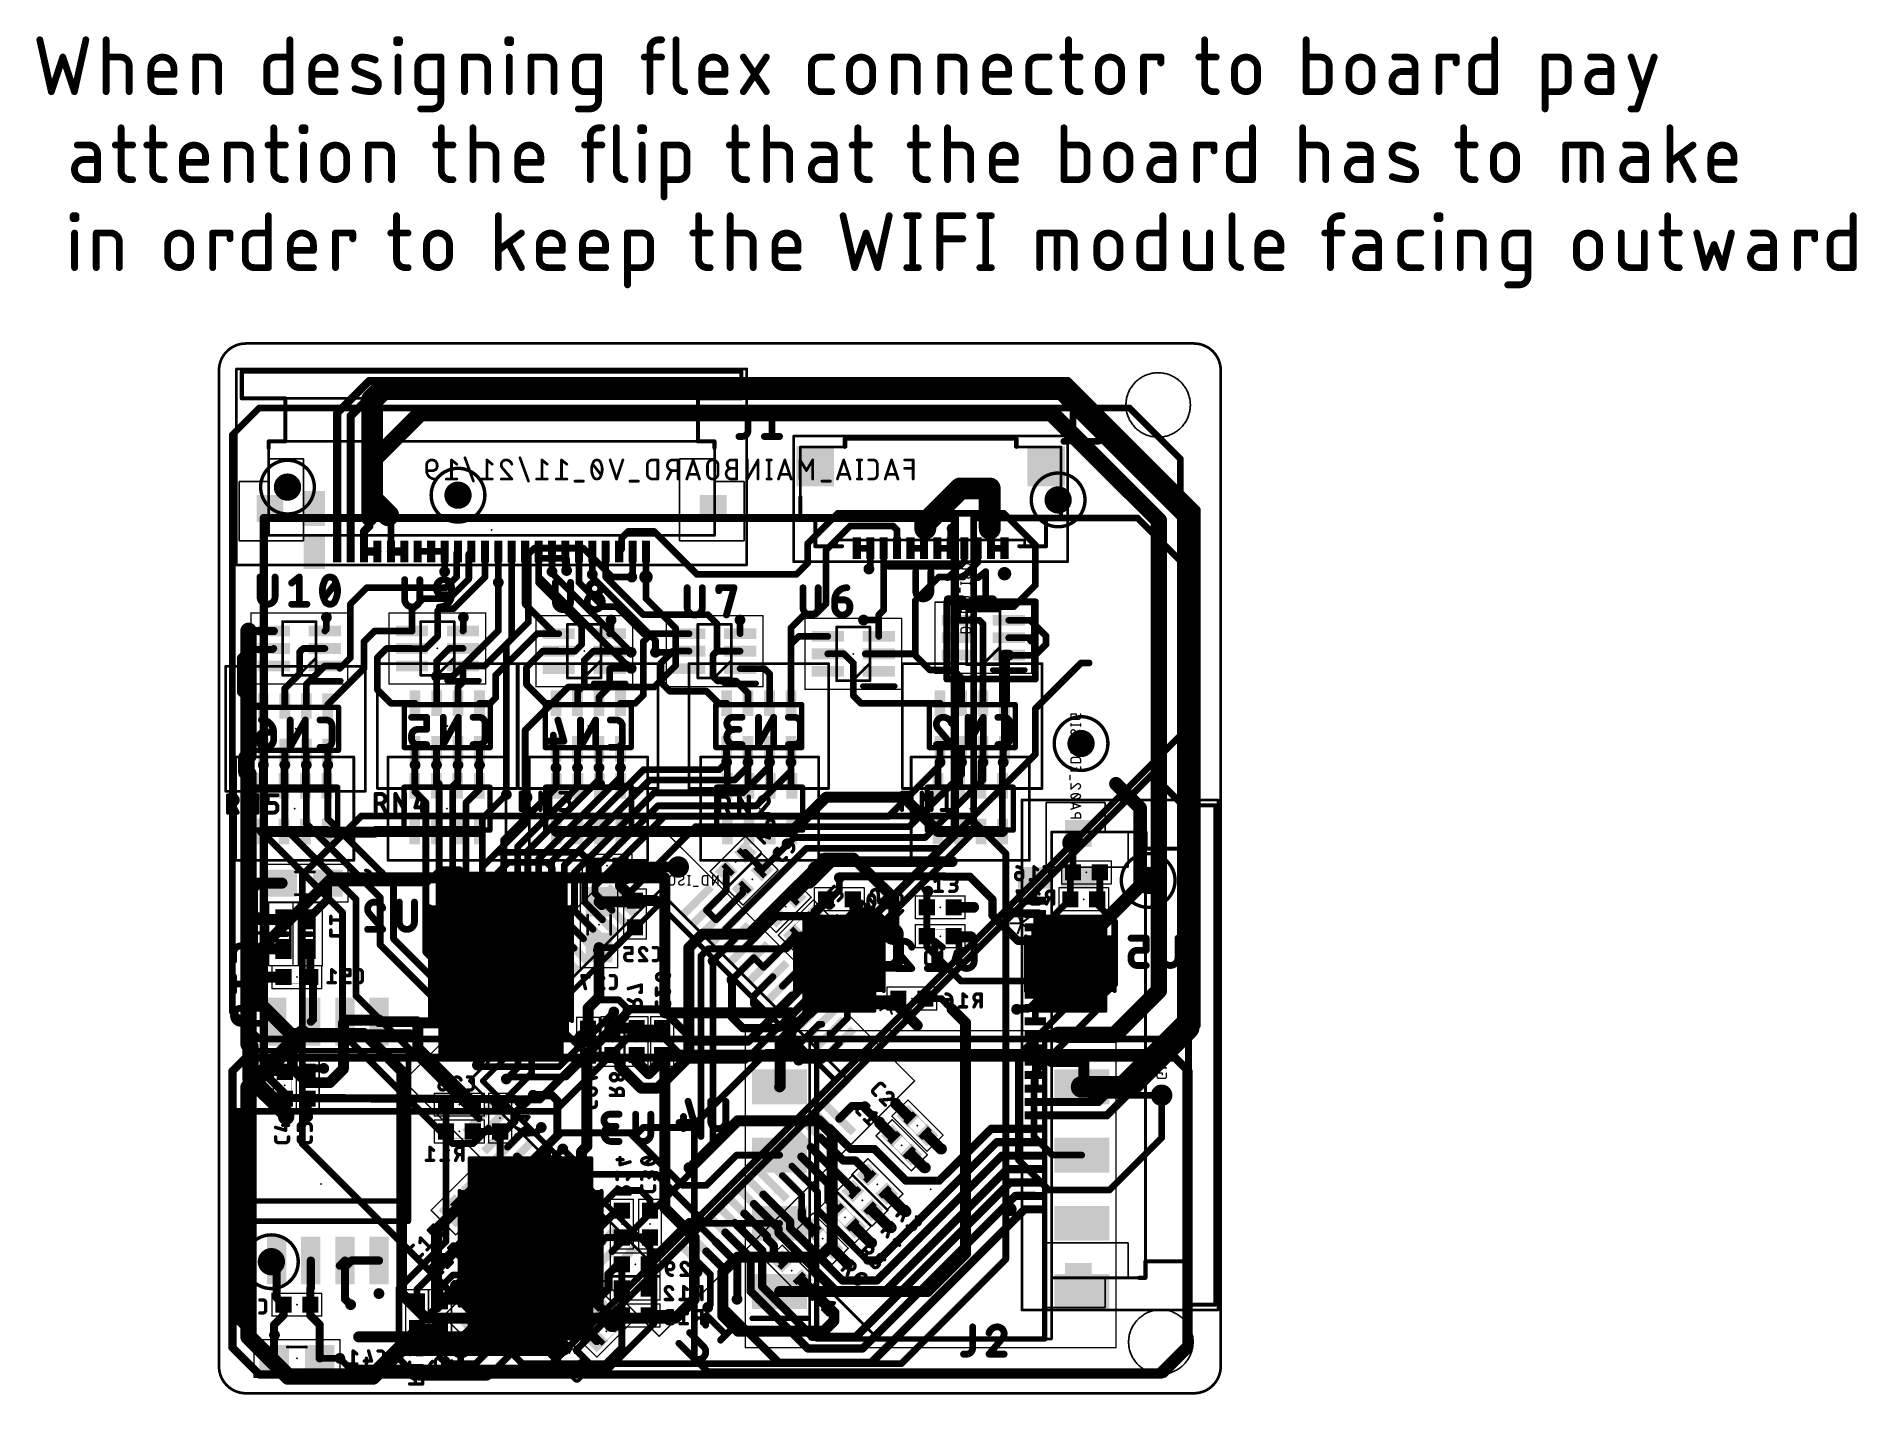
# Model space of a CAD drawing. Extents: x -4.1 to 63.7, y 1.1 to 51.7.
import ezdxf

# ---------------------------------------------------------------- set-up
doc = ezdxf.new("R2010")
doc.units = 0
for name, color, linetype in [('1', 12, 'CONTINUOUS'), ('15', 30, 'CONTINUOUS'), ('16', 132, 'CONTINUOUS'), ('18', 110, 'CONTINUOUS'), ('2', 41, 'CONTINUOUS'), ('20', 141, 'CONTINUOUS'), ('21', 253, 'CONTINUOUS'), ('22', 253, 'CONTINUOUS'), ('23', 53, 'CONTINUOUS'), ('24', 53, 'CONTINUOUS'), ('25', 253, 'CONTINUOUS'), ('26', 253, 'CONTINUOUS'), ('39', 12, 'CONTINUOUS'), ('40', 132, 'CONTINUOUS'), ('41', 12, 'CONTINUOUS'), ('42', 132, 'CONTINUOUS'), ('51', 253, 'CONTINUOUS'), ('52', 253, 'CONTINUOUS')]:
    doc.layers.add(name, color=color, linetype=linetype)

# ---------------------------------------------------------------- blocks, each defined once
blk = doc.blocks.new('RECT')
blk.add_solid([(-0.5, -0.5), (0.5, -0.5), (-0.5, 0.5), (0.5, 0.5)])
blk = doc.blocks.new('PIE')
at = {"const_width": 0.5}
blk.add_lwpolyline([(0, -0.25, 1), (0, 0.25, 1), (0, -0.25)], format="xyb", dxfattribs=at)
blk = doc.blocks.new('ROUNDV')
at = {"const_width": 0.5}
blk.add_lwpolyline([(0, -0.25, 1), (0, 0.25, 1), (0, -0.25)], format="xyb", dxfattribs=at)

msp = doc.modelspace()

# ---------------------------------------------------------------- linework, layer by layer
at = {"layer": '1'}
for p, q in [((4.55, 35.154), (4.55, 36.004)), ((4.55, 36.004), (5.85, 36.004)), ((5.85, 36.004), (5.85, 32.954)), ((21.15, 36.004), (19.85, 36.004)), ((19.85, 36.004), (19.85, 32.954)), ((21.15, 35.154), (21.15, 36.004)), ((3.45, 32.954), (3.45, 35.154)), ((3.45, 35.154), (4.55, 35.154)), ((22.25, 35.154), (21.15, 35.154)), ((22.25, 32.954), (22.25, 35.154)), ((5.85, 32.954), (3.45, 32.954)), ((19.85, 32.954), (22.25, 32.954)), ((33.5, 20.8), (33.5, 23.2)), ((33.5, 23.2), (35.7, 23.2)), ((35.7, 23.2), (35.7, 22.1)), ((35.7, 22.1), (36.55, 22.1)), ((36.55, 22.1), (36.55, 20.8)), ((36.55, 20.8), (33.5, 20.8)), ((33.5, 6.8), (33.5, 4.4)), ((36.55, 6.8), (33.5, 6.8)), ((36.55, 5.5), (36.55, 6.8)), ((35.7, 4.4), (35.7, 5.5)), ((35.7, 5.5), (36.55, 5.5)), ((33.5, 4.4), (35.7, 4.4))]:
    msp.add_line(p, q, dxfattribs=at)
for points, const_width in [([(8.2893, 38.9), (7.1, 37.7107)], 0.3048), ([(34.3071, 38.9), (8.2893, 38.9)], 0.3048), ([(39.1, 34.1071), (34.3071, 38.9)], 0.3048), ([(8.4, 38.4), (7.6, 37.6)], 0.3048), ([(10.2, 37.7), (8.3, 35.8)], 0.6096), ([(34, 38.4), (8.4, 38.4)], 0.3048), ([(33.7, 37.7), (10.2, 37.7)], 0.6096), ([(37.7, 33.7), (33.7, 37.7)], 0.6096), ([(38.6, 33.8), (34, 38.4)], 0.3048), ([(7.1, 37.7107), (7.1, 32.554)], 0.3048), ([(7.6, 37.6), (7.6, 32.554)], 0.3048), ([(8.3, 35.8), (8.3, 33.8)], 0.6096), ([(8.3, 33.8), (8.3, 33.5)], 0.3048), ([(9.1, 33.8), (9.1, 32.554)], 0.25), ([(24.623, 32.8562), (25.7438, 33.977)], 0.25), ([(25.7438, 33.977), (31.923, 33.977)], 0.25), ([(31.923, 33.977), (33.1, 32.8)], 0.25), ([(37.7, 16.2), (37.7, 33.7)], 0.6096), ([(38.6, 15.2), (38.6, 33.8)], 0.3048), ([(39.1, 14.8929), (39.1, 34.1071)], 0.3048), ([(8.3, 33.5), (8.1, 33.3)], 0.3048), ([(8.1, 33.3), (8.1, 32.554)], 0.3048), ([(17.698, 33.0584), (17.9396, 33.3)], 0.25), ([(17.9396, 33.3), (18.9, 33.3)], 0.25), ([(18.9, 33.3), (20.5, 31.7)], 0.25), ([(26.2, 33.5), (25.3, 32.6)], 0.25), ([(27.8, 33.5), (26.2, 33.5)], 0.25), ([(27.95, 33.35), (27.8, 33.5)], 0.25), ([(27.95, 32.675), (27.95, 33.35)], 0.25), ([(28.95, 33.35), (29, 33.4)], 0.25), ([(28.95, 32.675), (28.95, 33.35)], 0.25), ([(29.95, 33.35), (30, 33.4)], 0.25), ([(29.95, 32.675), (29.95, 33.35)], 0.25), ([(31.4, 33.3), (31.4, 33.4)], 0.25), ([(31.45, 33.25), (31.4, 33.3)], 0.25), ([(31.45, 32.675), (31.45, 33.25)], 0.25), ([(8.1, 32.554), (8.6, 32.554)], 0.3048), ([(9.1, 32.554), (9.6, 32.554)], 0.3048), ([(10.1, 32.554), (10.6, 32.554)], 0.25), ([(10.6, 32.554), (11.1, 32.554)], 0.25), ([(11.1, 32.554), (11.1, 31.8)], 0.25), ([(11.6, 32.554), (11.5532, 32.5072)], 0.25), ([(11.5532, 32.5072), (11.5532, 31.6123)], 0.25), ([(12.1, 32.554), (12.002, 32.456)], 0.25), ([(12.002, 32.456), (12.002, 31.5279)], 0.25), ([(12.6, 32.554), (12.6, 31.5928)], 0.25), ([(13.1, 32.554), (13.1, 31.4)], 0.25), ([(13.6, 32.554), (13.6, 29.3)], 0.25), ([(14.1, 32.554), (14.1, 30.59)], 0.25), ([(14.6, 32.554), (14.6, 31.3954)], 0.25), ([(15.1, 31.8), (15.1, 32.554)], 0.25), ([(15.6, 31.8877), (15.6, 32.554)], 0.25), ([(16.1, 32.554), (16.1, 31.4)], 0.25), ([(16.6, 32.554), (16.6, 31.7)], 0.25), ([(17.1, 32.554), (17.1, 31.6)], 0.25), ([(17.6, 32.554), (17.698, 32.652)], 0.25), ([(17.698, 32.652), (17.698, 33.0584)], 0.25), ([(18.1, 32.554), (18.1, 31.6294)], 0.25), ([(18.6, 31.6), (18.6, 32.554)], 0.25), ([(24.623, 32.123), (24.623, 32.8562)], 0.25), ([(25.3, 32.6), (25.3, 30.6)], 0.25), ([(26.95, 32.675), (26.45, 32.675)], 0.25), ([(26.95, 32.675), (26.95, 31.95)], 0.25), ([(27.45, 32.675), (27.45, 32.175)], 0.25), ([(27.45, 32.675), (27.45, 30.371)], 0.25), ([(28.95, 32.675), (28.45, 32.675)], 0.25), ([(29.95, 32.675), (29.45, 32.675)], 0.25), ([(30.45, 32.675), (30.45, 32.175)], 0.25), ([(30.95, 32.675), (30.952, 32.673)], 0.25), ([(30.952, 32.673), (30.952, 32.1438)], 0.25), ([(31.95, 32.675), (31.45, 32.675)], 0.25), ([(33.1, 32.8), (33.1, 31.3)], 0.25), ([(15.6439, 31.8439), (15.6, 31.8877)], 0.25), ([(24.2, 31.7), (24.623, 32.123)], 0.25), ([(26.95, 31.95), (26.9, 31.9)], 0.25), ([(27.6198, 32.0052), (27.45, 32.175)], 0.25), ([(30.2802, 32.0052), (27.6198, 32.0052)], 0.25), ([(30.45, 32.175), (30.2802, 32.0052)], 0.25), ([(30.952, 32.1438), (30.4082, 31.6)], 0.25), ([(8.2, 31.2), (7.592, 30.592)], 0.25), ([(11.1409, 31.2), (8.2, 31.2)], 0.25), ([(11.5532, 31.6123), (11.1409, 31.2)], 0.25), ([(12.002, 31.5279), (11.2741, 30.8)], 0.25), ([(12.6, 31.5928), (11.4303, 30.423)], 0.25), ([(14.6, 31.3954), (16.201, 29.7944)], 0.25), ([(16.1, 31.4), (17, 30.5)], 0.25), ([(17.1, 31.6), (18.5, 30.2)], 0.25), ([(18.1, 31.6294), (18.0706, 31.6)], 0.25), ([(20.5, 31.7), (24.2, 31.7)], 0.25), ([(29.5, 31.6), (28.627, 30.727)], 0.25), ([(30.4082, 31.6), (29.5, 31.6)], 0.25), ([(33.1, 31.3), (32.3, 30.5)], 0.25), ([(7.592, 30.592), (7.592, 28.592)], 0.25), ([(10.3, 30.8), (9.885, 30.385)], 0.25), ([(9.885, 30.385), (9.885, 29.59)], 0.25), ([(11.2741, 30.8), (10.3, 30.8)], 0.25), ([(10.923, 30.423), (10.837, 30.337)], 0.25), ([(11.4303, 30.423), (10.923, 30.423)], 0.25), ([(14.1, 30.59), (15.2, 29.49)], 0.25), ([(17, 30.5), (17.5, 30.5)], 0.25), ([(18.51, 29.49), (17.5, 30.5)], 0.25), ([(25.3, 30.6), (24.919, 30.219)], 0.25), ([(28.627, 30.727), (28.627, 28.738)], 0.25), ([(30.2, 30.5), (30.2, 30)], 0.25), ([(32.3, 30.5), (30.2, 30.5)], 0.25), ([(6.7, 30.1), (6.7, 29.65)], 0.25), ([(10.837, 30.337), (10.837, 29.3856)], 0.25), ([(11.8, 30.1), (11.8, 29.605)], 0.25), ([(16.201, 29.7944), (16.201, 29.0856)], 0.25), ([(17.3, 30), (17.3, 29.541)], 0.25), ([(18.5, 30.2), (20.9, 30.2)], 0.25), ([(20.9, 30.2), (21.24, 29.86)], 0.25), ([(21.24, 29.86), (21.24, 28.84)], 0.25), ([(22.105, 29.995), (22.1, 30)], 0.25), ([(22.105, 29.49), (22.105, 29.995)], 0.25), ([(24.5085, 30.219), (24, 29.7105)], 0.25), ([(24, 29.7105), (24, 29.1)], 0.25), ([(24.919, 30.219), (24.5085, 30.219)], 0.25), ([(26.7, 30), (27.2, 30)], 0.25), ([(27.269, 29.931), (27.2, 30)], 0.25), ([(27.45, 30.371), (27.269, 30.19)], 0.25), ([(27.269, 30.19), (27.269, 29.39)], 0.25), ([(27.269, 29.931), (27.269, 29.39)], 0.25), ([(30.21, 29.99), (30.2, 30)], 0.25), ([(30.21, 29.99), (30.212, 29.992)], 0.25), ([(31.0144, 29.992), (30.212, 29.992)], 0.25), ([(31.0144, 29.992), (31.15, 29.8564)], 0.25), ([(31.15, 29.8564), (31.15, 26.9)], 0.25), ([(32.11, 29.99), (32.91, 29.99)], 0.25), ([(32.91, 29.99), (33.5, 29.4)], 0.25), ([(3.81, 29.59), (3.8, 29.6)], 0.3048), ([(4.74, 29.59), (3.81, 29.59)], 0.3048), ([(6.7, 29.65), (6.64, 29.59)], 0.25), ([(8.1, 29.2), (8.49, 29.59)], 0.254), ([(8.1, 28.2), (8.1, 29.2)], 0.254), ([(8.49, 29.59), (9.885, 29.59)], 0.254), ([(10.837, 29.3856), (10.3894, 28.938)], 0.25), ([(11.8, 29.605), (11.785, 29.59)], 0.25), ([(13.6, 29.3), (12.59, 28.29)], 0.25), ([(14.5426, 29.49), (13, 27.9474)], 0.25), ([(14.5426, 29.49), (15.2, 29.49)], 0.25), ([(15.2, 29.49), (15.349, 29.49)], 0.25), ([(16.201, 29.0856), (15.9534, 28.838)], 0.25), ([(17.3, 29.541), (17.249, 29.49)], 0.25), ([(18.5, 27.2), (18.5, 29.2)], 0.25), ([(18.51, 29.2), (18.5, 29.2)], 0.25), ([(18.8, 29.49), (18.51, 29.49)], 0.25), ([(18.8, 29.49), (18.51, 29.2)], 0.25), ([(20.205, 29.49), (18.8, 29.49)], 0.25), ([(24.29, 29.39), (24, 29.1)], 0.25), ([(24, 29.1), (24, 26.9)], 0.25), ([(25.369, 29.39), (24.29, 29.39)], 0.25), ([(32.11, 29.34), (32.86, 29.34)], 0.254), ([(32.86, 29.34), (32.9205, 29.2795)], 0.254), ([(32.9205, 29.2795), (32.9795, 29.2795)], 0.254), ([(33.5, 29.1), (33.09, 28.69)], 0.25), ([(33.5, 29.4), (33.5, 29.1)], 0.25), ([(3.8, 28.9), (3.5, 28.6)], 0.254), ([(3.5, 28.6), (3.5, 27.3)], 0.254), ([(4.7, 28.9), (3.8, 28.9)], 0.254), ([(4.74, 28.94), (4.7, 28.9)], 0.254), ([(5.7, 28.8), (5.84, 28.94)], 0.254), ([(5.7, 28), (5.7, 28.8)], 0.254), ([(5.84, 28.94), (6.64, 28.94)], 0.254), ([(7.29, 28.29), (7.35, 28.35)], 0.25), ([(7.592, 28.592), (7.35, 28.35)], 0.25), ([(8.94, 28.94), (8.6, 28.6)], 0.25), ([(8.6, 28.6), (8.6, 27.4)], 0.25), ([(9.885, 28.94), (8.94, 28.94)], 0.25), ([(9.885, 28.94), (9.887, 28.938)], 0.25), ([(10.3894, 28.938), (9.887, 28.938)], 0.25), ([(11.2806, 28.942), (10.8, 28.4614)], 0.25), ([(10.8, 28.4614), (10.8, 27.9)], 0.25), ([(11.783, 28.942), (11.2806, 28.942)], 0.25), ([(11.785, 28.94), (11.783, 28.942)], 0.25), ([(14.749, 28.84), (14.15, 28.241)], 0.25), ([(15.349, 28.84), (14.749, 28.84)], 0.25), ([(15.349, 28.84), (15.351, 28.838)], 0.25), ([(15.9534, 28.838), (15.351, 28.838)], 0.25), ([(16.64, 28.84), (16.301, 28.501)], 0.25), ([(16.301, 28.501), (16.301, 27.5856)], 0.25), ([(17.249, 28.84), (16.64, 28.84)], 0.25), ([(17.249, 28.84), (18.0068, 28.84)], 0.25), ([(18.0068, 28.84), (18.0468, 28.8)], 0.25), ([(18.9532, 28.8), (19.5586, 28.8)], 0.25), ([(19.5586, 28.8), (19.153, 28.3944)], 0.25), ([(19.153, 28.3944), (19.153, 27.6856)], 0.25), ([(19.5586, 28.8), (19.6006, 28.842)], 0.25), ([(20.203, 28.842), (19.6006, 28.842)], 0.25), ([(20.205, 28.84), (20.203, 28.842)], 0.25), ([(21.24, 28.84), (21.1, 28.7)], 0.25), ([(21.1, 28.7), (21.1, 27.9)], 0.25), ([(22.105, 28.84), (21.24, 28.84)], 0.25), ([(25.369, 28.74), (25.371, 28.742)], 0.25), ([(25.371, 28.742), (25.9734, 28.742)], 0.25), ([(25.9734, 28.742), (26.321, 28.3944)], 0.25), ([(26.321, 28.3944), (26.321, 27.1816)], 0.25), ([(27.269, 28.74), (26.7626, 28.74)], 0.25), ([(27.269, 28.74), (27.271, 28.738)], 0.25), ([(27.269, 28.74), (28.569, 28.74)], 0.25), ([(28.627, 28.738), (27.271, 28.738)], 0.25), ([(29.169, 28.14), (28.569, 28.74)], 0.25), ([(31.95, 26.9), (31.95, 28.69)], 0.4064), ([(31.95, 28.69), (32.11, 28.69)], 0.4064), ([(33.09, 28.69), (32.11, 28.69)], 0.25), ([(33.1, 26.7), (34.8, 28.4)], 0.25), ([(34.8, 28.4), (35.1, 28.4)], 0.25), ([(5.15, 27.45), (5.7, 28)], 0.254), ([(6.64, 28.29), (5.95, 27.6)], 0.254), ([(6.64, 28.29), (7.29, 28.29)], 0.25), ([(6.75, 26.85), (8.1, 28.2)], 0.254), ([(7.29, 28.29), (7.2, 28.2)], 0.25), ([(10.8, 27.9), (10.8, 26.9)], 0.25), ([(11.785, 27.685), (11.6, 27.5)], 0.25), ([(11.785, 28.29), (11.785, 27.685)], 0.25), ([(12.59, 28.29), (11.785, 28.29)], 0.25), ([(13, 27.9474), (13, 27.1)], 0.25), ([(14.15, 28.241), (14.15, 27.6)], 0.25), ([(17.249, 28.19), (17.259, 28.2)], 0.25), ([(17.249, 28.19), (17.249, 27.5304)], 0.25), ([(17.259, 28.2), (18.0468, 28.2)], 0.25), ([(19.153, 27.6856), (19.4886, 27.35)], 0.25), ([(21.1, 27.9), (21.273, 27.727)], 0.25), ([(21.273, 27.727), (21.952, 27.727)], 0.25), ([(22.4, 27.279), (21.952, 27.727)], 0.25), ([(22.105, 28.19), (23.01, 28.19)], 0.25), ([(23.01, 28.19), (23.2, 28)], 0.25), ([(23.2, 28), (23.2, 26.9)], 0.25), ([(30.0414, 28.14), (29.169, 28.14)], 0.25), ([(30.0414, 28.14), (30.349, 27.8324)], 0.25), ([(30.349, 27.8324), (30.349, 26.899)], 0.25), ([(3.5, 27.3), (4, 26.8)], 0.254), ([(5.15, 26.8), (5.15, 27.45)], 0.254), ([(5.95, 27.6), (5.95, 26.8)], 0.254), ([(8.6, 27.4), (9.1, 26.9)], 0.25), ([(11.6, 27.5), (11.6, 26.9)], 0.25), ([(13, 27.1), (12.8, 26.9)], 0.25), ([(14.85, 26.9), (14.15, 27.6)], 0.25), ([(16.301, 27.5856), (16.05, 27.3346)], 0.25), ([(16.05, 27.3346), (16.05, 26.9)], 0.25), ([(17.249, 27.5304), (16.85, 27.1314)], 0.25), ([(16.85, 27.1314), (16.85, 26.9)], 0.25), ([(18.2, 26.9), (18.5, 27.2)], 0.25), ([(19.4886, 27.35), (20.85, 27.35)], 0.25), ([(21.3, 26.9), (20.85, 27.35)], 0.25), ([(22.4, 27.279), (22.4, 26.9)], 0.25), ([(26.321, 27.1816), (26.6026, 26.9)], 0.25), ([(4, 26.8), (4.35, 26.8)], 0.254), ([(6.75, 26.8), (6.75, 26.85)], 0.254), ([(9.1, 26.9), (10, 26.9)], 0.25), ([(12.8, 26.9), (12.4, 26.9)], 0.25), ([(14.85, 26.9), (15.25, 26.9)], 0.25), ([(17.65, 26.9), (18.2, 26.9)], 0.25), ([(21.3, 26.9), (21.6, 26.9)], 0.25), ([(26.6026, 26.9), (29.55, 26.9)], 0.25), ([(30.349, 26.899), (30.35, 26.9)], 0.25), ([(31.95, 25.2), (31.95, 26.9)], 0.25), ([(33.1, 25), (33.1, 26.7)], 0.25), ([(4.35, 25.1), (4.35, 24.6)], 0.254), ([(5.15, 25.1), (5.15, 24.6)], 0.254), ([(5.95, 25.1), (5.95, 24.6)], 0.254), ([(6.75, 25.1), (6.75, 24.6)], 0.254), ([(10, 25.2), (10, 24.6)], 0.254), ([(10.8, 25.2), (10.8, 24.6)], 0.254), ([(11.6, 24.6), (11.6, 25.2)], 0.254), ([(12.4, 25.2), (12.4, 24.6)], 0.254), ([(15.25, 24.5), (15.25, 25.2)], 0.254), ([(16.05, 25.2), (16.05, 24.5)], 0.254), ([(16.85, 25.2), (16.85, 24.5)], 0.254), ([(17.65, 25.2), (17.65, 24.5)], 0.254), ([(21.6, 25.2), (21.6, 24.7)], 0.254), ([(22.4, 25.2), (22.4, 24.7)], 0.254), ([(23.2, 25.2), (23.2, 24.7)], 0.254), ([(24, 25.2), (24, 24.7)], 0.254), ([(29.55, 25.2), (29.55, 24.7)], 0.254), ([(29.6, 21.5), (33.1, 25)], 0.25), ([(30.35, 24.7), (30.35, 25.2)], 0.254), ([(31.15, 25.2), (31.15, 24.7)], 0.25), ([(31.9, 25.15), (31.95, 25.2)], 0.25), ([(31.9, 24.7), (31.9, 25.15)], 0.25), ([(4.35, 24.6), (4.35, 22.0559)], 0.254), ([(5.15, 24.6), (5.15, 22.25)], 0.254), ([(5.95, 24.6), (5.95, 22.4186)], 0.254), ([(6.75, 24.6), (6.75, 22.6)], 0.254), ([(10, 24.6), (10, 23.6)], 0.254), ([(10.8, 24.6), (10.8, 24)], 0.254), ([(11.6, 24), (11.6, 24.6)], 0.254), ([(12.4, 24.6), (12.4, 23.7)], 0.254), ([(18.505, 24.424), (15.081, 21)], 0.254), ([(15.25, 23.759), (15.25, 24.5)], 0.254), ([(16.05, 24.5), (16.05, 23.7888)], 0.254), ([(16.85, 24.5), (16.85, 24.05)], 0.254), ([(17.65, 24.5), (17.65, 24.15)], 0.254), ([(21.324, 24.424), (18.505, 24.424)], 0.254), ([(21.6, 24.7), (21.324, 24.424)], 0.254), ([(22.4, 24.543), (21.9, 24.043)], 0.254), ([(23.2, 24.562), (22.2, 23.562)], 0.254), ([(22.4, 24.7), (22.4, 24.543)], 0.254), ([(24, 24.381), (22.7, 23.081)], 0.254), ([(23.2, 24.7), (23.2, 24.562)], 0.254), ([(24, 24.7), (24, 24.381)], 0.254), ([(29.55, 24.6), (27.6381, 22.6881)], 0.254), ([(29.55, 24.7), (29.55, 24.6)], 0.254), ([(30.35, 24.25), (30.35, 24.7)], 0.254), ([(31.15, 24.7), (31.15, 24.05)], 0.25), ([(10, 23.6), (10.4, 23.2)], 0.254), ([(10.8, 24), (10.9, 23.9)], 0.254), ([(10.9, 23.9), (10.9, 17.8423)], 0.254), ([(11.4, 23.8), (11.6, 24)], 0.254), ([(11.4, 18.0494), (11.4, 23.8)], 0.254), ([(12.4, 23.7), (11.9, 23.2)], 0.254), ([(13.3, 21.809), (15.25, 23.759)], 0.254), ([(13.819, 21.5578), (16.05, 23.7888)], 0.254), ([(16.85, 24.05), (14.2, 21.4)], 0.254), ([(14.6, 21.1), (17.65, 24.15)], 0.254), ([(18.743, 24.043), (15.557, 20.857)], 0.254), ([(21.9, 24.043), (18.743, 24.043)], 0.254), ([(28.4, 22.3), (30.35, 24.25)], 0.254), ([(31.15, 24.05), (29, 21.9)], 0.25), ([(37, 23), (36.1, 23.9)], 0.508), ([(10.4, 23.2), (10.4, 17.6352)], 0.254), ([(11.9, 23.2), (11.9, 18.2565)], 0.254), ([(12.5, 22.6), (13.4, 23.5)], 0.25), ([(15.938, 20.6), (18.9, 23.562)], 0.254), ([(16.319, 20.3578), (19.0422, 23.081)], 0.254), ([(18.9, 23.562), (22.2, 23.562)], 0.254), ([(19.0422, 23.081), (22.7, 23.081)], 0.254), ([(37, 20.1), (37, 23)], 0.508), ([(7.8, 19.6), (5.15, 22.25)], 0.254), ([(5.95, 22.4186), (8.7, 19.6686)], 0.254), ([(9.2, 20.15), (6.75, 22.6)], 0.254), ([(12.5, 18.3003), (12.5, 22.6)], 0.25), ([(19.2881, 22.6881), (16.7, 20.1)], 0.254), ([(17.6852, 19.5424), (20.4428, 22.3)], 0.254), ([(27.6381, 22.6881), (19.2881, 22.6881)], 0.254), ([(20.4428, 22.3), (28.4, 22.3)], 0.254), ([(4.35, 22.0559), (7.3, 19.1059)], 0.254), ([(13.3, 17.5636), (13.3, 21.809)], 0.254), ([(24.1261, 21.9), (22.9182, 20.6921)], 0.25), ([(29, 21.9), (24.1261, 21.9)], 0.25), ([(13.819, 17.7517), (13.819, 21.5578)], 0.254), ([(14.2, 21.4), (14.2, 18.0778)], 0.254), ([(14.6, 18.3849), (14.6, 21.1)], 0.254), ([(15.081, 18.611), (15.081, 21)], 0.254), ([(21.5573, 18.4817), (24.5756, 21.5)], 0.25), ([(22.2974, 21.3129), (22.2974, 21.3447)], 0.25), ([(22.2974, 21.3447), (22.9182, 20.7239)], 0.25), ([(24.5756, 21.5), (29.6, 21.5)], 0.25), ([(25.5, 21), (24.7, 20.2)], 0.4064), ([(30, 21), (25.5, 21)], 0.4064), ([(15.557, 20.857), (15.557, 18.8421)], 0.254), ([(15.938, 19.1682), (15.938, 20.6)], 0.254), ([(16.319, 20.3578), (16.319, 19.4944)], 0.254), ([(21.5903, 19.9289), (21.5903, 20.6376)], 0.25), ([(22.9182, 20.7239), (22.9182, 20.6921)], 0.25), ([(24.1503, 19.6739), (24.7, 20.2236)], 0.25), ([(24.7, 20.2236), (24.7, 20.2)], 0.25), ([(25.8, 20.4), (25.8552, 20.4552)], 0.254), ([(25.8, 19.939), (25.8, 20.4)], 0.25), ([(29.6982, 20.4552), (25.8552, 20.4552)], 0.3048), ([(29.7106, 20.4428), (30.6572, 20.4428)], 0.3048), ([(29.6982, 20.4552), (29.7106, 20.4428)], 0.254), ([(30.6572, 20.4428), (31.5, 19.6)], 0.3048), ([(34.5, 17.6), (37, 20.1)], 0.508), ([(7.8, 16.0095), (7.8, 19.6)], 0.254), ([(8.7, 19.6686), (8.7, 17.9)], 0.254), ([(9.2, 18.1281), (9.2, 20.15)], 0.254), ([(16.7, 20.1), (16.7, 19.8205)], 0.254), ([(17.3316, 19.1888), (16.7, 19.8205)], 0.254), ([(20.8502, 19.1888), (21.5903, 19.9289)], 0.25), ([(22.2111, 19.8426), (21.2038, 18.8353)], 0.25), ([(22.2111, 19.985), (22.2111, 19.9889)], 0.25), ([(22.2111, 19.985), (22.2111, 19.8426)], 0.25), ([(24.8341, 18.9731), (25.8, 19.939)], 0.25), ([(29.058, 19.858), (29.1, 19.9)], 0.25), ([(29.058, 19.3), (29.058, 19.858)], 0.25), ([(31.5, 19.6), (31.5, 19)], 0.3048), ([(7.3, 19.1059), (7.3, 14.6)], 0.254), ([(16.6245, 18.4817), (15.938, 19.1682)], 0.254), ([(16.9781, 18.8353), (16.319, 19.4944)], 0.254), ([(20.8502, 19.1888), (21.2038, 18.8353)], 0.25), ([(23.4432, 18.9534), (22.2644, 17.7746)], 0.25), ([(23.4432, 18.9668), (24.0084, 18.9668)], 0.3048), ([(23.4432, 18.9668), (23.4432, 18.9534)], 0.25), ([(24.0084, 18.9668), (24.0112, 18.9696)], 0.3048), ([(24.0112, 18.9696), (24.8306, 18.9696)], 0.3048), ([(24.8306, 18.9696), (24.8341, 18.9731)], 0.3048), ([(25.7176, 18.4233), (26.3943, 19.1)], 0.4064), ([(26.3943, 19.1), (26.9, 19.1)], 0.4064), ([(26.9, 19.1), (27.35, 18.65)], 0.4064), ([(29.058, 19.3), (29.058, 18.224)], 0.25), ([(30.058, 19.3), (30.8, 19.3)], 0.4064), ([(31.5, 19), (32.45, 18.05)], 0.3048), ([(32.25, 19.05), (32.2, 19.1)], 0.254), ([(33.1, 19.05), (32.25, 19.05)], 0.254), ([(14.1497, 16.0068), (11.9, 18.2565)], 0.254), ([(12.8448, 17.9555), (12.5, 18.3003)], 0.25), ([(15.5639, 17.4211), (14.6, 18.3849)], 0.254), ([(15.9174, 17.7746), (15.081, 18.611)], 0.254), ([(15.557, 18.8421), (16.271, 18.1282)], 0.254), ([(22.9715, 17.0675), (24.1269, 18.2229)], 0.25), ([(24.1269, 18.2229), (24.1269, 18.2659)], 0.25), ([(26.4462, 17.8161), (27.2801, 18.65)], 0.4064), ([(27.2801, 18.65), (27.35, 18.65)], 0.4064), ([(27.35, 18.65), (28, 18)], 0.4064), ([(29.058, 18.224), (29.058, 17.824)], 0.25), ([(30.058, 18.224), (30.082, 18.2)], 0.4064), ([(30.082, 18.2), (30.7, 18.2)], 0.4064), ([(33.1, 18.55), (33.1, 18.05)], 0.3048), ([(8.7, 17.9), (12.3609, 14.2391)], 0.254), ([(12.7354, 14.5926), (9.2, 18.1281)], 0.254), ([(13.089, 14.9462), (10.4, 17.6352)], 0.254), ([(10.9, 17.8423), (13.4426, 15.2997)], 0.254), ([(13.7961, 15.6533), (11.4, 18.0494)], 0.254), ([(14.5032, 16.3604), (13.3, 17.5636)], 0.254), ([(14.8568, 16.7139), (13.819, 17.7517)], 0.254), ([(15.2103, 17.0675), (14.2, 18.0778)], 0.254), ([(21.9109, 18.1282), (21.1, 17.3173)], 0.25), ([(23.6786, 16.3604), (25.0105, 17.6923)], 0.25), ([(25.0105, 17.6923), (25.0105, 17.7161)], 0.25), ([(25.0105, 17.7161), (25.1319, 17.7161)], 0.25), ([(25.7391, 17.109), (25.1319, 17.7161)], 0.25), ([(28, 18), (28, 17.3)], 0.4064), ([(30.332, 16.55), (29.058, 17.824)], 0.25), ([(33.1, 18.05), (32.45, 18.05)], 0.3048), ([(33.1, 17.55), (33.1, 17.05)], 0.3048), ([(33.1, 17.55), (34.45, 17.55)], 0.254), ([(34.45, 17.55), (34.5, 17.6)], 0.254), ([(21.1, 17.3173), (21.1, 17.3)], 0.25), ([(22.618, 17.4211), (21.8, 16.6031)], 0.254), ([(22.618, 17.4211), (22.9715, 17.0675)], 0.25), ([(26.9, 17.1), (26.1, 16.3)], 0.25), ([(27.8, 17.1), (26.9, 17.1)], 0.4064), ([(28, 17.3), (27.8, 17.1)], 0.4064), ([(21.8, 16.6), (21.8, 15.2)], 0.3048), ([(21.8, 16.6031), (21.8, 16.6)], 0.254), ([(23.3251, 16.7139), (22.6, 15.9889)], 0.254), ([(24.3857, 15.6533), (25.0324, 16.3)], 0.25), ([(25.0324, 16.3), (26.1, 16.3)], 0.25), ([(30.332, 16.55), (33.1, 16.55)], 0.25), ([(33.1, 16.05), (33.1, 16.55)], 0.25), ([(36.05, 14.55), (37.7, 16.2)], 0.6096), ([(12.3819, 11.4276), (7.8, 16.0095)], 0.254), ([(16.8, 15.9), (16.8468, 15.8532)], 0.25), ([(17.5877, 15.8532), (16.8468, 15.8532)], 0.25), ([(17.8532, 15.5877), (17.5877, 15.8532)], 0.25), ([(17.8532, 15.2123), (17.8532, 15.5877)], 0.25), ([(22.6, 15.9889), (22.6, 15.7)], 0.254), ([(22.6, 15.7), (22.9, 15.4)], 0.254), ([(24.0322, 16.0068), (23.4253, 15.4)], 0.3048), ([(24.3857, 15.6533), (23.5324, 14.8)], 0.3048), ([(24.7393, 15.2997), (25.3396, 15.9)], 0.25), ([(25.3396, 15.9), (25.9, 15.9)], 0.25), ([(25.9, 15.9), (26.1, 15.7)], 0.25), ([(26.1, 15.7), (27.9, 15.7)], 0.4064), ([(26.1, 15.173), (26.1, 15.7)], 0.25), ([(27.9, 15.7), (28.7, 14.9)], 0.4064), ([(32.45, 15.55), (32.4, 15.5)], 0.25), ([(33.1, 15.55), (32.45, 15.55)], 0.25), ([(33.1, 15.55), (33.1, 15.05)], 0.25), ([(17.4, 15.4), (15.3595, 13.3595)], 0.25), ([(15.6235, 12.9825), (17.8532, 15.2123)], 0.25), ([(21.8, 15.2), (22.2, 14.8)], 0.3048), ([(23.5324, 14.8), (22.2, 14.8)], 0.3048), ([(23.4253, 15.4), (22.9, 15.4)], 0.3048), ([(24.285, 14.185), (25.0462, 14.9462)], 0.25), ([(25.0462, 14.9462), (25.0928, 14.9462)], 0.25), ([(25.1462, 14.9462), (25.0928, 14.9462)], 0.25), ([(26.1, 15.173), (25.5196, 14.5926)], 0.25), ([(35.45, 12.05), (38.6, 15.2)], 0.3048), ([(35.7571, 11.55), (39.1, 14.8929)], 0.3048), ([(7.3, 14.6), (11.4, 10.5)], 0.254), ([(12.3609, 14.2391), (12.3819, 14.2391)], 0.254), ([(24.285, 13.607), (24.285, 14.185)], 0.25), ([(25.8, 14.2391), (25.1679, 13.607)], 0.25), ([(25.4464, 14.5926), (25.5196, 14.5926)], 0.25), ([(33.1, 14.55), (33.1, 14.05)], 0.25), ([(33.1, 14.55), (33.95, 14.55)], 0.25), ([(33.95, 14.55), (36.05, 14.55)], 0.6096), ([(34, 14.6), (33.95, 14.55)], 0.25), ([(20.4, 11.2), (23, 13.8)], 0.254), ([(23, 13.8), (23.1, 13.9)], 0.254), ([(23.1, 13.9), (34.4, 13.9)], 0.254), ([(24.285, 13.607), (25.1679, 13.607)], 0.25), ([(33.1, 13.55), (33.7, 13.55)], 0.254), ([(33.1, 13.05), (33.1, 13.55)], 0.254), ([(34.85, 13.55), (33.7, 13.55)], 0.4064), ([(34.4, 13.9), (38.1, 13.9)], 0.254), ([(34.9, 13.6), (34.85, 13.55)], 0.4064), ([(38.1, 13.9), (38.7, 13.3)], 0.254), ([(4.53, 13.17), (4.5, 13.2)], 0.3048), ([(5.15, 13.17), (4.53, 13.17)], 0.3048), ([(6.003, 13.17), (6.133, 13.3)], 0.3048), ([(6.133, 13.3), (6.6, 13.3)], 0.3048), ([(12.3223, 13.4223), (12.3223, 13.3595)], 0.25), ([(15.3595, 13.3595), (12.3223, 13.3595)], 0.25), ([(13.4, 12.9063), (13.4762, 12.9825)], 0.25), ([(13.4762, 12.9825), (15.6235, 12.9825)], 0.25), ([(16.4, 10.4), (16.4, 12.9)], 0.4064), ([(33.1, 12.55), (33.1, 13.05)], 0.254), ([(38.7, 13.3), (38.7, 3)], 0.254), ([(5.15, 12.17), (5.2, 12.12)], 0.3048), ([(5.2, 12.12), (5.2, 11.5)], 0.3048), ([(6.003, 12.17), (6.003, 11.503)], 0.3048), ([(14.4, 12.3), (13.7, 11.6)], 0.3048), ([(15.1, 12.3), (14.4, 12.3)], 0.3048), ([(15.3, 12.1), (15.1, 12.3)], 0.3048), ([(15.3, 10.8102), (15.3, 12.1)], 0.3048), ([(27.9, 11.9766), (27.9, 12)], 0.4064), ([(33.1, 12.05), (35.45, 12.05)], 0.3048), ([(6.003, 11.503), (6, 11.5)], 0.3048), ([(13.7, 11.6), (13.7, 11.3315)], 0.3048), ([(25.8, 11.4276), (26.2723, 11.9)], 0.3048), ([(26.2723, 11.9), (26.6594, 11.9)], 0.3048), ([(26.6594, 11.9), (27.3, 11.2594)], 0.3048), ([(28.3555, 11.521), (27.9, 11.9766)], 0.4064), ([(33.1, 11.55), (35.7571, 11.55)], 0.3048), ([(12.7354, 11.0741), (12.1614, 10.5)], 0.254), ([(13.7, 11.3315), (13.089, 10.7205)], 0.3048), ([(13.4426, 10.367), (13.9756, 10.9)], 0.25), ([(14.5, 10.9), (13.9756, 10.9)], 0.25), ([(14.1497, 9.6599), (15.3, 10.8102)], 0.3048), ([(14.5, 10.9), (14.7, 11.1)], 0.25), ([(20.4, 2.5), (20.4, 11.2)], 0.254), ([(25.0928, 10.7205), (25.9452, 9.8682)], 0.3048), ([(25.4464, 11.0741), (26.2205, 10.3)], 0.3048), ([(27.3, 11.2594), (27.3, 11.3)], 0.4064), ([(27.7677, 10.7917), (27.3, 11.2594)], 0.4064), ([(29.5766, 10.3), (29.0626, 10.8139)], 0.4064), ([(29.5174, 9.1174), (31.45, 11.05)], 0.3048), ([(31.45, 11.05), (33.1, 11.05)], 0.3048), ([(12.1614, 10.5), (11.4, 10.5)], 0.254), ([(14.5032, 9.3063), (15.4969, 10.3)], 0.25), ([(15.4969, 10.3), (15.5, 10.3)], 0.25), ([(15.9, 9.9), (15.5, 10.3)], 0.25), ([(24.7393, 10.367), (26.3073, 8.799)], 0.3048), ([(26.2205, 10.3), (27.1, 10.3)], 0.3048), ([(27.1, 10.3), (28.2826, 9.1174)], 0.3048), ([(27.2, 5.4), (31.85, 10.05)], 0.3048), ([(31.6549, 10.55), (27.2497, 6.1448)], 0.3048), ([(28.9594, 9.6), (28.4748, 10.0846)], 0.4064), ([(29.6, 10.3), (29.5766, 10.3)], 0.4064), ([(33.1, 10.55), (31.6549, 10.55)], 0.3048), ([(33.1, 10.05), (31.85, 10.05)], 0.3048), ([(13.7961, 10.0134), (14.1497, 9.6599)], 0.3048), ([(15.9, 9.2889), (15.9, 9.9)], 0.25), ([(20.2, 9.3462), (20.2, 9.6)], 0.25), ([(24.9858, 8.7062), (24.0322, 9.6599)], 0.25), ([(24.3857, 10.0134), (25.3902, 9.0089)], 0.3048), ([(25.9452, 9.8682), (26.4, 9.8682)], 0.3048), ([(26.4, 9.8682), (26.8599, 9.4083)], 0.3048), ([(26.8599, 9.4083), (26.8599, 9.3345)], 0.3048), ([(32.05, 9.55), (27.4682, 4.9682)], 0.3048), ([(29, 9.6), (28.9594, 9.6)], 0.4064), ([(33.1, 9.55), (32.05, 9.55)], 0.3048), ([(12.3162, 8.8172), (12.5202, 8.8172)], 0.3048), ([(12.5202, 8.8172), (13.1546, 8.1828)], 0.3048), ([(14.304, 8.4), (14.8568, 8.9527)], 0.3048), ([(15.2103, 8.5992), (15.9, 9.2889)], 0.25), ([(17.3316, 6.4779), (20.2, 9.3462)], 0.25), ([(23.6786, 9.3063), (24.4, 8.5849)], 0.25), ([(24.9858, 8.0021), (24.9858, 8.7062)], 0.25), ([(25.3902, 9.0089), (25.3902, 8.3784)], 0.3048), ([(26.3073, 8.799), (26.3073, 8.7346)], 0.3048), ([(26.4107, 3.3), (32.1607, 9.05)], 0.3048), ([(27.567, 8.6273), (28.1943, 8)], 0.4064), ([(28.2826, 9.1174), (29.5174, 9.1174)], 0.3048), ([(32.1607, 9.05), (33.1, 9.05)], 0.3048), ([(11.4959, 7.9969), (10.8, 7.301)], 0.4064), ([(13.1546, 8.1828), (13.3717, 8.4)], 0.3048), ([(13.3717, 8.4), (14.304, 8.4)], 0.3048), ([(15.5639, 8.2456), (15.0182, 7.7)], 0.3048), ([(22.618, 8.2456), (23.5364, 7.3272)], 0.3048), ([(22.9715, 8.5992), (23.9682, 7.6025)], 0.3048), ([(24.4, 8), (24.4, 7.7301)], 0.3048), ([(24.4, 8.5849), (24.4, 8)], 0.25), ([(25.3902, 8.3784), (25.6621, 8.1065)], 0.3048), ([(26.6682, 2.8682), (32.35, 8.55)], 0.3048), ([(27.0144, 8.0275), (27.6, 7.4418)], 0.4064), ([(32.7, 8.05), (26.9864, 2.3364)], 0.3048), ([(28.1943, 8), (28.2, 8)], 0.4064), ([(32.35, 8.55), (33.1, 8.55)], 0.3048), ([(33.1, 8.05), (32.7, 8.05)], 0.3048), ([(12.4474, 7.4757), (10.8, 5.8283)], 0.4064), ([(10.8, 7.301), (10.8, 5.8283)], 0.4064), ([(14.0945, 7.7), (13.8867, 7.4921)], 0.3048), ([(14.6714, 7.7), (14.0945, 7.7)], 0.3048), ([(14.6792, 7.6922), (14.6714, 7.7)], 0.3048), ([(14.9106, 7.6922), (14.6792, 7.6922)], 0.3048), ([(14.9184, 7.7), (14.9106, 7.6922)], 0.3048), ([(15.0182, 7.7), (14.9184, 7.7)], 0.3048), ([(16.271, 7.5385), (15.6324, 6.9)], 0.25), ([(20.2, 7.6), (18.9, 6.3)], 0.25), ([(20.4352, 7.6), (20.2, 7.6)], 0.25), ([(21.2038, 6.8314), (20.4352, 7.6)], 0.25), ([(21.9109, 7.5385), (22.927, 6.5224)], 0.3048), ([(22.2644, 7.8921), (23.1046, 7.0519)], 0.3048), ([(23.5364, 7.3272), (23.5364, 7.1637)], 0.3048), ([(23.9682, 7.6025), (23.9682, 7.3425)], 0.3048), ([(23.9682, 7.3425), (25.9107, 5.4)], 0.3048), ([(24.4, 7.7301), (24.8221, 7.308)], 0.3048), ([(26.8431, 6.1448), (24.9858, 8.0021)], 0.25), ([(26.3692, 7.3994), (26.9686, 6.8)], 0.4064), ([(27.6, 7.4418), (27.6, 7.4)], 0.4064), ([(13.1796, 6.785), (10.8, 4.4055)], 0.4064), ([(15.4329, 6.9), (14.515, 5.9821)], 0.4064), ([(15.4329, 6.9), (15.5, 6.9)], 0.4064), ([(15.6324, 6.9), (15.5, 6.9)], 0.25), ([(16.9781, 6.8314), (16.3, 6.1533)], 0.25), ([(21.2038, 6.8314), (21.9, 6.1352)], 0.3048), ([(21.5573, 7.185), (22.4952, 6.2471)], 0.3048), ([(23.1046, 7.0519), (23.1046, 6.9555)], 0.3048), ([(23.1046, 6.9555), (23.3588, 6.7013)], 0.3048), ([(23.3588, 6.7013), (23.3588, 6.4331)], 0.3048), ([(23.5364, 7.1637), (25.7319, 4.9682)], 0.3048), ([(26.1, 6.0301), (25.5292, 6.6009)], 0.4064), ([(26.9686, 6.8), (27, 6.8)], 0.4064), ([(16.3, 6.1533), (16.3, 5.7747)], 0.25), ([(17.6852, 6.1243), (17.2, 5.6391)], 0.3048), ([(18.9, 6.3), (18.9, 3.7974)], 0.25), ([(20.4967, 6.1243), (21, 5.621)], 0.25), ([(21.5094, 5.8187), (20.8502, 6.4779)], 0.3048), ([(21.9, 6.1), (21.9, 6.1352)], 0.3048), ([(21.9, 6.1352), (22, 6.0352)], 0.3048), ([(22, 6.0352), (22, 4.7)], 0.3048), ([(22.4952, 6.2471), (22.4952, 4.9941)], 0.3048), ([(22.927, 6.5224), (22.927, 5.173)], 0.3048), ([(23.3588, 6.4331), (23.6737, 6.1182)], 0.3048), ([(26.1, 6), (26.1, 6.0301)], 0.4064), ([(27.2497, 6.1448), (26.8431, 6.1448)], 0.3048), ([(10.8, 5.8283), (10.8, 4.4055)], 0.4064), ([(16.3, 5.7747), (15.9081, 5.3828)], 0.25), ([(17.2, 5.6391), (17.2, 5.1)], 0.3048), ([(21, 5.621), (21, 4.5)], 0.25), ([(21.5094, 4.3693), (21.5094, 5.8187)], 0.3048), ([(24.3889, 5.4111), (24.3808, 5.4111)], 0.4064), ([(25.6, 4.2), (24.3889, 5.4111)], 0.4064), ([(25.9107, 5.4), (27.2, 5.4)], 0.3048), ([(15.201, 4.6757), (14.0253, 3.5)], 0.4064), ([(15.201, 4.6757), (15.301, 4.5757)], 0.254), ([(17.2, 5.1), (16.7156, 4.6156)], 0.3048), ([(16.7156, 4.6156), (16.7856, 4.5456)], 0.3048), ([(22, 4.7), (21.99, 4.7)], 0.3048), ([(22.4952, 4.9941), (24.6211, 2.8682)], 0.3048), ([(22.927, 5.173), (24.8, 3.3)], 0.3048), ([(25.7319, 4.9682), (27.4682, 4.9682)], 0.3048), ([(9.6945, 3.3), (10.8, 4.4055)], 0.25), ([(12.6058, 4.0729), (11.8329, 3.3)], 0.4064), ([(13.1787, 3.5), (12.6058, 4.0729)], 0.4064), ([(16.7554, 4.5757), (15.301, 4.5757)], 0.254), ([(16.7766, 4.5456), (16.7856, 4.5456)], 0.3048), ([(16.7554, 4.5757), (16.7856, 4.5456)], 0.254), ([(16.7856, 4.5456), (17.4766, 3.8546)], 0.3048), ([(21, 4.5), (20.9, 4.4)], 0.25), ([(23.5423, 2.3364), (21.5094, 4.3693)], 0.3048), ([(25.6, 3.9), (25.6, 4.2)], 0.4064), ([(11.8329, 3.3), (7.9, 3.3)], 0.4064), ([(7.9, 3.3), (9.6945, 3.3)], 0.25), ([(14.0253, 3.5), (13.1787, 3.5)], 0.4064), ([(15.9539, 3.6539), (15.3, 3)], 0.3048), ([(16.2539, 3.6539), (15.9539, 3.6539)], 0.3048), ([(16.0694, 3.8384), (16.2539, 3.6539)], 0.3048), ([(16.2539, 3.6539), (16.7604, 3.1474)], 0.3048), ([(18.9, 3.7974), (17.2474, 2.1448)], 0.25), ([(24.8, 3.3), (26.4107, 3.3)], 0.3048), ([(15.3, 3), (15.402, 2.898)], 0.3048), ([(15.402, 2.898), (15.5, 2.898)], 0.3048), ([(16.7604, 3.1474), (16.7694, 3.1474)], 0.3048), ([(24.6211, 2.8682), (26.6682, 2.8682)], 0.3048), ([(38.7, 3), (37.7, 2)], 0.254), ([(7.5552, 2.1448), (7.2, 2.5)], 0.25), ([(17.2474, 2.1448), (7.5552, 2.1448)], 0.25), ([(20.9, 2), (20.4, 2.5)], 0.254), ([(37.7, 2), (20.9, 2)], 0.254), ([(26.9864, 2.3364), (23.5423, 2.3364)], 0.3048)]:
    msp.add_lwpolyline(points, dxfattribs=dict(at, const_width=const_width))
for points, const_width in [([(8.2893, 38.9762, 1), (8.2893, 38.8238)], 0.1524), ([(8.3432, 38.8461, 1), (8.2354, 38.9539)], 0.1524), ([(34.361, 38.9539, 1), (34.2532, 38.8461)], 0.1524), ([(34.3071, 38.8238, 1), (34.3071, 38.9762)], 0.1524), ([(8.4, 38.4762, 1), (8.4, 38.3238)], 0.1524), ([(8.4539, 38.3461, 1), (8.3461, 38.4539)], 0.1524), ([(10.2, 37.8524, 1), (10.2, 37.5476)], 0.3048), ([(10.3078, 37.5922, 1), (10.0922, 37.8078)], 0.3048), ([(33.8078, 37.8078, 1), (33.5922, 37.5922)], 0.3048), ([(33.7, 37.5476, 1), (33.7, 37.8524)], 0.3048), ([(34.0539, 38.4539, 1), (33.9461, 38.3461)], 0.1524), ([(34, 38.3238, 1), (34, 38.4762)], 0.1524), ([(7.1762, 37.7107, 1), (7.0238, 37.7107)], 0.1524), ([(7.0461, 37.7646, 1), (7.1539, 37.6568)], 0.1524), ([(7.6762, 37.6, 1), (7.5238, 37.6)], 0.1524), ([(7.5461, 37.6539, 1), (7.6539, 37.5461)], 0.1524), ([(8.1922, 35.9078, 1), (8.4078, 35.6922)], 0.3048), ([(8.4524, 35.8, 1), (8.1476, 35.8)], 0.3048), ([(8.1476, 33.8, 1), (8.4524, 33.8)], 0.3048), ([(8.3762, 33.8, 1), (8.2238, 33.8)], 0.1524), ([(9.1625, 33.8, 1), (9.0375, 33.8)], 0.125), ([(25.7438, 34.0395, 1), (25.7438, 33.9145)], 0.125), ([(25.788, 33.9328, 1), (25.6996, 34.0212)], 0.125), ([(31.9672, 34.0212, 1), (31.8788, 33.9328)], 0.125), ([(31.923, 33.9145, 1), (31.923, 34.0395)], 0.125), ([(37.8524, 33.7, 1), (37.5476, 33.7)], 0.3048), ([(37.5922, 33.5922, 1), (37.8078, 33.8078)], 0.3048), ([(38.6762, 33.8, 1), (38.5238, 33.8)], 0.1524), ([(38.5461, 33.7461, 1), (38.6539, 33.8539)], 0.1524), ([(39.1762, 34.1071, 1), (39.0238, 34.1071)], 0.1524), ([(39.0461, 34.0532, 1), (39.1539, 34.161)], 0.1524), ([(8.1762, 33.3, 1), (8.0238, 33.3)], 0.1524), ([(8.0461, 33.3539, 1), (8.1539, 33.2461)], 0.1524), ([(8.2238, 33.5, 1), (8.3762, 33.5)], 0.1524), ([(8.3539, 33.4461, 1), (8.2461, 33.5539)], 0.1524), ([(17.9396, 33.3625, 1), (17.9396, 33.2375)], 0.125), ([(17.9838, 33.2558, 1), (17.8954, 33.3442)], 0.125), ([(18.9442, 33.3442, 1), (18.8558, 33.2558)], 0.125), ([(18.9, 33.2375, 1), (18.9, 33.3625)], 0.125), ([(26.2, 33.5625, 1), (26.2, 33.4375)], 0.125), ([(26.2442, 33.4558, 1), (26.1558, 33.5442)], 0.125), ([(27.8442, 33.5442, 1), (27.7558, 33.4558)], 0.125), ([(27.8, 33.4375, 1), (27.8, 33.5625)], 0.125), ([(28.0125, 33.35, 1), (27.8875, 33.35)], 0.125), ([(27.9058, 33.3058, 1), (27.9942, 33.3942)], 0.125), ([(29.0125, 33.35, 1), (28.8875, 33.35)], 0.125), ([(28.9058, 33.3942, 1), (28.9942, 33.3058)], 0.125), ([(29.0442, 33.3558, 1), (28.9558, 33.4442)], 0.125), ([(30.0125, 33.35, 1), (29.8875, 33.35)], 0.125), ([(29.9058, 33.3942, 1), (29.9942, 33.3058)], 0.125), ([(30.0442, 33.3558, 1), (29.9558, 33.4442)], 0.125), ([(31.4625, 33.4, 1), (31.3375, 33.4)], 0.125), ([(31.4442, 33.3442, 1), (31.3558, 33.2558)], 0.125), ([(31.3375, 33.3, 1), (31.4625, 33.3)], 0.125), ([(31.5125, 33.25, 1), (31.3875, 33.25)], 0.125), ([(31.4058, 33.2058, 1), (31.4942, 33.2942)], 0.125), ([(7.0238, 32.554, 1), (7.1762, 32.554)], 0.1524), ([(7.5238, 32.554, 1), (7.6762, 32.554)], 0.1524), ([(8.1, 32.6302, 1), (8.1, 32.4778)], 0.1524), ([(8.0238, 32.554, 1), (8.1762, 32.554)], 0.1524), ([(8.6, 32.4778, 1), (8.6, 32.6302)], 0.1524), ([(9.1, 32.6302, 1), (9.1, 32.4778)], 0.1524), ([(9.0375, 32.554, 1), (9.1625, 32.554)], 0.125), ([(9.6, 32.4778, 1), (9.6, 32.6302)], 0.1524), ([(10.1, 32.6165, 1), (10.1, 32.4915)], 0.125), ([(10.6, 32.6165, 1), (10.6, 32.4915)], 0.125), ([(10.6, 32.4915, 1), (10.6, 32.6165)], 0.125), ([(11.1625, 32.554, 1), (11.0375, 32.554)], 0.125), ([(11.1, 32.4915, 1), (11.1, 32.6165)], 0.125), ([(11.6157, 32.5072, 1), (11.4907, 32.5072)], 0.125), ([(11.509, 32.5514, 1), (11.5974, 32.463)], 0.125), ([(11.6442, 32.5098, 1), (11.5558, 32.5982)], 0.125), ([(12.0645, 32.456, 1), (11.9395, 32.456)], 0.125), ([(11.9578, 32.5002, 1), (12.0462, 32.4118)], 0.125), ([(12.1442, 32.5098, 1), (12.0558, 32.5982)], 0.125), ([(12.6625, 32.554, 1), (12.5375, 32.554)], 0.125), ([(13.1625, 32.554, 1), (13.0375, 32.554)], 0.125), ([(13.6625, 32.554, 1), (13.5375, 32.554)], 0.125), ([(14.1625, 32.554, 1), (14.0375, 32.554)], 0.125), ([(14.6625, 32.554, 1), (14.5375, 32.554)], 0.125), ([(15.1625, 32.554, 1), (15.0375, 32.554)], 0.125), ([(15.6625, 32.554, 1), (15.5375, 32.554)], 0.125), ([(16.1625, 32.554, 1), (16.0375, 32.554)], 0.125), ([(16.6625, 32.554, 1), (16.5375, 32.554)], 0.125), ([(17.1625, 32.554, 1), (17.0375, 32.554)], 0.125), ([(17.5558, 32.5982, 1), (17.6442, 32.5098)], 0.125), ([(17.7605, 33.0584, 1), (17.6355, 33.0584)], 0.125), ([(17.6538, 33.1026, 1), (17.7422, 33.0142)], 0.125), ([(17.6355, 32.652, 1), (17.7605, 32.652)], 0.125), ([(17.7422, 32.6078, 1), (17.6538, 32.6962)], 0.125), ([(18.1625, 32.554, 1), (18.0375, 32.554)], 0.125), ([(18.6625, 32.554, 1), (18.5375, 32.554)], 0.125), ([(24.6855, 32.8562, 1), (24.5605, 32.8562)], 0.125), ([(24.5788, 32.9004, 1), (24.6672, 32.812)], 0.125), ([(25.3625, 32.6, 1), (25.2375, 32.6)], 0.125), ([(25.2558, 32.6442, 1), (25.3442, 32.5558)], 0.125), ([(26.45, 32.7375, 1), (26.45, 32.6125)], 0.125), ([(27.0125, 32.675, 1), (26.8875, 32.675)], 0.125), ([(26.95, 32.6125, 1), (26.95, 32.7375)], 0.125), ([(27.5125, 32.675, 1), (27.3875, 32.675)], 0.125), ([(27.5125, 32.675, 1), (27.3875, 32.675)], 0.125), ([(27.8875, 32.675, 1), (28.0125, 32.675)], 0.125), ([(28.45, 32.7375, 1), (28.45, 32.6125)], 0.125), ([(28.8875, 32.675, 1), (29.0125, 32.675)], 0.125), ([(28.95, 32.6125, 1), (28.95, 32.7375)], 0.125), ([(29.45, 32.7375, 1), (29.45, 32.6125)], 0.125), ([(29.8875, 32.675, 1), (30.0125, 32.675)], 0.125), ([(29.95, 32.6125, 1), (29.95, 32.7375)], 0.125), ([(30.5125, 32.675, 1), (30.3875, 32.675)], 0.125), ([(30.9942, 32.7192, 1), (30.9058, 32.6308)], 0.125), ([(31.0145, 32.673, 1), (30.8895, 32.673)], 0.125), ([(30.9078, 32.6288, 1), (30.9962, 32.7172)], 0.125), ([(31.45, 32.7375, 1), (31.45, 32.6125)], 0.125), ([(31.3875, 32.675, 1), (31.5125, 32.675)], 0.125), ([(31.95, 32.6125, 1), (31.95, 32.7375)], 0.125), ([(33.1625, 32.8, 1), (33.0375, 32.8)], 0.125), ([(33.0558, 32.7558, 1), (33.1442, 32.8442)], 0.125), ([(11.0375, 31.8, 1), (11.1625, 31.8)], 0.125), ([(15.0375, 31.8, 1), (15.1625, 31.8)], 0.125), ([(15.6442, 31.9319, 1), (15.5558, 31.8435)], 0.125), ([(15.5375, 31.8877, 1), (15.6625, 31.8877)], 0.125), ([(15.5997, 31.7997, 1), (15.6881, 31.8881)], 0.125), ([(24.5605, 32.123, 1), (24.6855, 32.123)], 0.125), ([(24.6672, 32.0788, 1), (24.5788, 32.1672)], 0.125), ([(26.8558, 31.9442, 1), (26.9442, 31.8558)], 0.125), ([(26.8875, 31.95, 1), (27.0125, 31.95)], 0.125), ([(26.9942, 31.9058, 1), (26.9058, 31.9942)], 0.125), ([(27.4942, 32.2192, 1), (27.4058, 32.1308)], 0.125), ([(27.3875, 32.175, 1), (27.5125, 32.175)], 0.125), ([(27.6198, 32.0677, 1), (27.6198, 31.9427)], 0.125), ([(27.5756, 31.961, 1), (27.664, 32.0494)], 0.125), ([(30.236, 32.0494, 1), (30.3244, 31.961)], 0.125), ([(30.2802, 31.9427, 1), (30.2802, 32.0677)], 0.125), ([(30.3875, 32.175, 1), (30.5125, 32.175)], 0.125), ([(30.4942, 32.1308, 1), (30.4058, 32.2192)], 0.125), ([(30.8895, 32.1438, 1), (31.0145, 32.1438)], 0.125), ([(30.9962, 32.0996, 1), (30.9078, 32.188)], 0.125), ([(8.2, 31.2625, 1), (8.2, 31.1375)], 0.125), ([(8.2442, 31.1558, 1), (8.1558, 31.2442)], 0.125), ([(11.0967, 31.2442, 1), (11.1851, 31.1558)], 0.125), ([(11.1409, 31.1375, 1), (11.1409, 31.2625)], 0.125), ([(11.4907, 31.6123, 1), (11.6157, 31.6123)], 0.125), ([(11.5974, 31.5681, 1), (11.509, 31.6565)], 0.125), ([(11.9395, 31.5279, 1), (12.0645, 31.5279)], 0.125), ([(12.0462, 31.4837, 1), (11.9578, 31.5721)], 0.125), ([(12.5375, 31.5928, 1), (12.6625, 31.5928)], 0.125), ([(12.6442, 31.5486, 1), (12.5558, 31.6369)], 0.125), ([(13.0375, 31.4, 1), (13.1625, 31.4)], 0.125), ([(14.6442, 31.4396, 1), (14.5558, 31.3512)], 0.125), ([(14.5375, 31.3954, 1), (14.6625, 31.3954)], 0.125), ([(16.1442, 31.4442, 1), (16.0558, 31.3558)], 0.125), ([(16.0375, 31.4, 1), (16.1625, 31.4)], 0.125), ([(16.5375, 31.7, 1), (16.6625, 31.7)], 0.125), ([(17.1442, 31.6442, 1), (17.0558, 31.5558)], 0.125), ([(17.0375, 31.6, 1), (17.1625, 31.6)], 0.125), ([(18.0264, 31.6442, 1), (18.1148, 31.5558)], 0.125), ([(18.0375, 31.6294, 1), (18.1625, 31.6294)], 0.125), ([(18.1442, 31.5852, 1), (18.0558, 31.6736)], 0.125), ([(18.5375, 31.6, 1), (18.6625, 31.6)], 0.125), ([(20.5, 31.7625, 1), (20.5, 31.6375)], 0.125), ([(20.4558, 31.6558, 1), (20.5442, 31.7442)], 0.125), ([(24.1558, 31.7442, 1), (24.2442, 31.6558)], 0.125), ([(24.2, 31.6375, 1), (24.2, 31.7625)], 0.125), ([(29.5, 31.6625, 1), (29.5, 31.5375)], 0.125), ([(29.5442, 31.5558, 1), (29.4558, 31.6442)], 0.125), ([(30.364, 31.6442, 1), (30.4524, 31.5558)], 0.125), ([(30.4082, 31.5375, 1), (30.4082, 31.6625)], 0.125), ([(33.0375, 31.3, 1), (33.1625, 31.3)], 0.125), ([(33.1442, 31.2558, 1), (33.0558, 31.3442)], 0.125), ([(7.6545, 30.592, 1), (7.5295, 30.592)], 0.125), ([(7.5478, 30.6362, 1), (7.6362, 30.5478)], 0.125), ([(9.9475, 30.385, 1), (9.8225, 30.385)], 0.125), ([(10.3, 30.8625, 1), (10.3, 30.7375)], 0.125), ([(10.3442, 30.7558, 1), (10.2558, 30.8442)], 0.125), ([(10.923, 30.4855, 1), (10.923, 30.3605)], 0.125), ([(10.9672, 30.3788, 1), (10.8788, 30.4672)], 0.125), ([(11.2299, 30.8442, 1), (11.3183, 30.7558)], 0.125), ([(11.2741, 30.7375, 1), (11.2741, 30.8625)], 0.125), ([(11.3861, 30.4672, 1), (11.4744, 30.3788)], 0.125), ([(11.4303, 30.3605, 1), (11.4303, 30.4855)], 0.125), ([(14.1442, 30.6342, 1), (14.0558, 30.5458)], 0.125), ([(14.0375, 30.59, 1), (14.1625, 30.59)], 0.125), ([(17, 30.5625, 1), (17, 30.4375)], 0.125), ([(16.9558, 30.4558, 1), (17.0442, 30.5442)], 0.125), ([(17.5442, 30.5442, 1), (17.4558, 30.4558)], 0.125), ([(17.5, 30.4375, 1), (17.5, 30.5625)], 0.125), ([(25.2375, 30.6, 1), (25.3625, 30.6)], 0.125), ([(25.3442, 30.5558, 1), (25.2558, 30.6442)], 0.125), ([(28.6895, 30.727, 1), (28.5645, 30.727)], 0.125), ([(28.5828, 30.7712, 1), (28.6712, 30.6828)], 0.125), ([(30.2625, 30.5, 1), (30.1375, 30.5)], 0.125), ([(30.2, 30.5625, 1), (30.2, 30.4375)], 0.125), ([(32.2558, 30.5442, 1), (32.3442, 30.4558)], 0.125), ([(32.3, 30.4375, 1), (32.3, 30.5625)], 0.125), ([(6.7625, 30.1, 1), (6.6375, 30.1)], 0.125), ([(9.8408, 30.4292, 1), (9.9292, 30.3408)], 0.125), ([(10.8995, 30.337, 1), (10.7745, 30.337)], 0.125), ([(10.7928, 30.3812, 1), (10.8812, 30.2928)], 0.125), ([(11.8625, 30.1, 1), (11.7375, 30.1)], 0.125), ([(16.2635, 29.7944, 1), (16.1385, 29.7944)], 0.125), ([(16.1568, 29.7502, 1), (16.2452, 29.8386)], 0.125), ([(17.3625, 30, 1), (17.2375, 30)], 0.125), ([(18.5, 30.2625, 1), (18.5, 30.1375)], 0.125), ([(18.4558, 30.1558, 1), (18.5442, 30.2442)], 0.125), ([(20.9442, 30.2442, 1), (20.8558, 30.1558)], 0.125), ([(20.9, 30.1375, 1), (20.9, 30.2625)], 0.125), ([(21.3025, 29.86, 1), (21.1775, 29.86)], 0.125), ([(21.1958, 29.8158, 1), (21.2842, 29.9042)], 0.125), ([(22.1442, 30.0442, 1), (22.0558, 29.9558)], 0.125), ([(22.1675, 29.995, 1), (22.0425, 29.995)], 0.125), ([(22.0608, 29.9508, 1), (22.1492, 30.0392)], 0.125), ([(24.0625, 29.7105, 1), (23.9375, 29.7105)], 0.125), ([(24.5085, 30.2815, 1), (24.5085, 30.1565)], 0.125), ([(24.5527, 30.1748, 1), (24.4643, 30.2632)], 0.125), ([(24.8748, 30.2632, 1), (24.9632, 30.1748)], 0.125), ([(24.919, 30.1565, 1), (24.919, 30.2815)], 0.125), ([(26.7, 30.0625, 1), (26.7, 29.9375)], 0.125), ([(27.2442, 30.0442, 1), (27.1558, 29.9558)], 0.125), ([(27.2, 29.9375, 1), (27.2, 30.0625)], 0.125), ([(27.3315, 30.19, 1), (27.2065, 30.19)], 0.125), ([(27.2248, 30.2342, 1), (27.3132, 30.1458)], 0.125), ([(27.3315, 29.931, 1), (27.2065, 29.931)], 0.125), ([(27.2248, 29.8868, 1), (27.3132, 29.9752)], 0.125), ([(27.3875, 30.371, 1), (27.5125, 30.371)], 0.125), ([(27.4942, 30.3268, 1), (27.4058, 30.4152)], 0.125), ([(30.2442, 30.0442, 1), (30.1558, 29.9558)], 0.125), ([(30.1375, 30, 1), (30.2625, 30)], 0.125), ([(30.1658, 30.0342, 1), (30.2542, 29.9458)], 0.125), ([(30.212, 30.0545, 1), (30.212, 29.9295)], 0.125), ([(30.1658, 29.9458, 1), (30.2542, 30.0342)], 0.125), ([(30.2562, 29.9478, 1), (30.1678, 30.0362)], 0.125), ([(31.0586, 30.0362, 1), (30.9702, 29.9478)], 0.125), ([(31.0144, 29.9295, 1), (31.0144, 30.0545)], 0.125), ([(31.2125, 29.8564, 1), (31.0875, 29.8564)], 0.125), ([(31.1058, 29.8122, 1), (31.1942, 29.9006)], 0.125), ([(32.11, 30.0525, 1), (32.11, 29.9275)], 0.125), ([(32.9542, 30.0342, 1), (32.8658, 29.9458)], 0.125), ([(32.91, 29.9275, 1), (32.91, 30.0525)], 0.125), ([(3.8539, 29.6539, 1), (3.7461, 29.5461)], 0.1524), ([(3.81, 29.6662, 1), (3.81, 29.5138)], 0.1524), ([(3.7561, 29.5361, 1), (3.8639, 29.6439)], 0.1524), ([(4.74, 29.5138, 1), (4.74, 29.6662)], 0.1524), ([(6.5958, 29.6342, 1), (6.6842, 29.5458)], 0.125), ([(6.6375, 29.65, 1), (6.7625, 29.65)], 0.125), ([(6.7442, 29.6058, 1), (6.6558, 29.6942)], 0.125), ([(8.1635, 29.2, 1), (8.0365, 29.2)], 0.127), ([(8.0551, 29.2449, 1), (8.1449, 29.1551)], 0.127), ([(8.49, 29.6535, 1), (8.49, 29.5265)], 0.127), ([(8.5349, 29.5451, 1), (8.4451, 29.6349)], 0.127), ([(9.8225, 29.59, 1), (9.9475, 29.59)], 0.125), ([(9.885, 29.5265, 1), (9.885, 29.6535)], 0.127), ([(10.7745, 29.3856, 1), (10.8995, 29.3856)], 0.125), ([(10.8812, 29.3414, 1), (10.7928, 29.4298)], 0.125), ([(11.7408, 29.6342, 1), (11.8292, 29.5458)], 0.125), ([(11.7375, 29.605, 1), (11.8625, 29.605)], 0.125), ([(11.8442, 29.5608, 1), (11.7558, 29.6492)], 0.125), ([(13.5375, 29.3, 1), (13.6625, 29.3)], 0.125), ([(13.6442, 29.2558, 1), (13.5558, 29.3442)], 0.125), ([(14.5426, 29.5525, 1), (14.5426, 29.4275)], 0.125), ([(14.5868, 29.4458, 1), (14.4984, 29.5342)], 0.125), ([(15.2, 29.5525, 1), (15.2, 29.4275)], 0.125), ([(15.1558, 29.4458, 1), (15.2442, 29.5342)], 0.125), ([(15.2, 29.4275, 1), (15.2, 29.5525)], 0.125), ([(15.349, 29.4275, 1), (15.349, 29.5525)], 0.125), ([(16.1385, 29.0856, 1), (16.2635, 29.0856)], 0.125), ([(16.2452, 29.0414, 1), (16.1568, 29.1298)], 0.125), ([(17.2048, 29.5342, 1), (17.2932, 29.4458)], 0.125), ([(17.2375, 29.541, 1), (17.3625, 29.541)], 0.125), ([(17.3442, 29.4968, 1), (17.2558, 29.5852)], 0.125), ([(18.5625, 29.2, 1), (18.4375, 29.2)], 0.125), ([(18.5, 29.2625, 1), (18.5, 29.1375)], 0.125), ([(18.51, 29.5525, 1), (18.51, 29.4275)], 0.125), ([(18.4658, 29.2442, 1), (18.5542, 29.1558)], 0.125), ([(18.4658, 29.4458, 1), (18.5542, 29.5342)], 0.125), ([(18.51, 29.1375, 1), (18.51, 29.2625)], 0.125), ([(18.8, 29.5525, 1), (18.8, 29.4275)], 0.125), ([(18.8442, 29.4458, 1), (18.7558, 29.5342)], 0.125), ([(18.8, 29.4275, 1), (18.8, 29.5525)], 0.125), ([(20.205, 29.4275, 1), (20.205, 29.5525)], 0.125), ([(22.0425, 29.49, 1), (22.1675, 29.49)], 0.125), ([(23.9558, 29.7547, 1), (24.0442, 29.6663)], 0.125), ([(24.0625, 29.1, 1), (23.9375, 29.1)], 0.125), ([(23.9558, 29.1442, 1), (24.0442, 29.0558)], 0.125), ([(23.9375, 29.1, 1), (24.0625, 29.1)], 0.125), ([(24.29, 29.4525, 1), (24.29, 29.3275)], 0.125), ([(24.3342, 29.3458, 1), (24.2458, 29.4342)], 0.125), ([(25.369, 29.3275, 1), (25.369, 29.4525)], 0.125), ([(27.2065, 29.39, 1), (27.3315, 29.39)], 0.125), ([(27.2065, 29.39, 1), (27.3315, 29.39)], 0.125), ([(32.11, 29.4035, 1), (32.11, 29.2765)], 0.127), ([(32.9049, 29.3849, 1), (32.8151, 29.2951)], 0.127), ([(32.9205, 29.343, 1), (32.9205, 29.216)], 0.127), ([(32.86, 29.2765, 1), (32.86, 29.4035)], 0.127), ([(32.8756, 29.2346, 1), (32.9654, 29.3244)], 0.127), ([(32.9795, 29.216, 1), (32.9795, 29.343)], 0.127), ([(33.5625, 29.4, 1), (33.4375, 29.4)], 0.125), ([(33.4375, 29.1, 1), (33.5625, 29.1)], 0.125), ([(33.4558, 29.3558, 1), (33.5442, 29.4442)], 0.125), ([(33.5442, 29.0558, 1), (33.4558, 29.1442)], 0.125), ([(3.5635, 28.6, 1), (3.4365, 28.6)], 0.127), ([(3.4551, 28.6449, 1), (3.5449, 28.5551)], 0.127), ([(3.8, 28.9635, 1), (3.8, 28.8365)], 0.127), ([(3.8449, 28.8551, 1), (3.7551, 28.9449)], 0.127), ([(4.6551, 28.9449, 1), (4.7449, 28.8551)], 0.127), ([(4.7849, 28.8951, 1), (4.6951, 28.9849)], 0.127), ([(4.7, 28.8365, 1), (4.7, 28.9635)], 0.127), ([(5.7635, 28.8, 1), (5.6365, 28.8)], 0.127), ([(5.6551, 28.8449, 1), (5.7449, 28.7551)], 0.127), ([(5.84, 29.0035, 1), (5.84, 28.8765)], 0.127), ([(5.8849, 28.8951, 1), (5.7951, 28.9849)], 0.127), ([(6.64, 28.8765, 1), (6.64, 29.0035)], 0.127), ([(7.3942, 28.3058, 1), (7.3058, 28.3942)], 0.125), ([(7.5295, 28.592, 1), (7.6545, 28.592)], 0.125), ([(7.6362, 28.5478, 1), (7.5478, 28.6362)], 0.125), ([(8.6625, 28.6, 1), (8.5375, 28.6)], 0.125), ([(8.5558, 28.6442, 1), (8.6442, 28.5558)], 0.125), ([(8.94, 29.0025, 1), (8.94, 28.8775)], 0.125), ([(8.9842, 28.8958, 1), (8.8958, 28.9842)], 0.125), ([(9.9292, 28.9842, 1), (9.8408, 28.8958)], 0.125), ([(9.887, 29.0005, 1), (9.887, 28.8755)], 0.125), ([(9.8428, 28.8938, 1), (9.9312, 28.9822)], 0.125), ([(9.885, 28.8775, 1), (9.885, 29.0025)], 0.125), ([(10.3452, 28.9822, 1), (10.4336, 28.8938)], 0.125), ([(10.3894, 28.8755, 1), (10.3894, 29.0005)], 0.125), ([(10.8625, 28.4614, 1), (10.7375, 28.4614)], 0.125), ([(10.7558, 28.5056, 1), (10.8442, 28.4172)], 0.125), ([(11.2806, 29.0045, 1), (11.2806, 28.8795)], 0.125), ([(11.3248, 28.8978, 1), (11.2364, 28.9862)], 0.125), ([(11.8272, 28.9862, 1), (11.7388, 28.8978)], 0.125), ([(11.7408, 28.8958, 1), (11.8292, 28.9842)], 0.125), ([(11.783, 28.8795, 1), (11.783, 29.0045)], 0.125), ([(14.749, 28.9025, 1), (14.749, 28.7775)], 0.125), ([(14.7932, 28.7958, 1), (14.7048, 28.8842)], 0.125), ([(15.3932, 28.8842, 1), (15.3048, 28.7958)], 0.125), ([(15.351, 28.9005, 1), (15.351, 28.7755)], 0.125), ([(15.3068, 28.7938, 1), (15.3952, 28.8822)], 0.125), ([(15.349, 28.7775, 1), (15.349, 28.9025)], 0.125), ([(15.9092, 28.8822, 1), (15.9976, 28.7938)], 0.125), ([(15.9534, 28.7755, 1), (15.9534, 28.9005)], 0.125), ([(16.3635, 28.501, 1), (16.2385, 28.501)], 0.125), ([(16.2568, 28.5452, 1), (16.3452, 28.4568)], 0.125), ([(16.64, 28.9025, 1), (16.64, 28.7775)], 0.125), ([(16.6842, 28.7958, 1), (16.5958, 28.8842)], 0.125), ([(17.249, 28.9025, 1), (17.249, 28.7775)], 0.125), ([(17.249, 28.7775, 1), (17.249, 28.9025)], 0.125), ([(18.051, 28.8842, 1), (17.9626, 28.7958)], 0.125), ([(18.0026, 28.7558, 1), (18.091, 28.8442)], 0.125), ([(18.0068, 28.7775, 1), (18.0068, 28.9025)], 0.125), ([(18.9532, 28.8625, 1), (18.9532, 28.7375)], 0.125), ([(19.2155, 28.3944, 1), (19.0905, 28.3944)], 0.125), ([(19.1088, 28.4386, 1), (19.1972, 28.3502)], 0.125), ([(19.5144, 28.8442, 1), (19.6028, 28.7558)], 0.125), ([(19.6028, 28.7558, 1), (19.5144, 28.8442)], 0.125), ([(19.6006, 28.9045, 1), (19.6006, 28.7795)], 0.125), ([(19.6448, 28.7978, 1), (19.5564, 28.8862)], 0.125), ([(19.5586, 28.7375, 1), (19.5586, 28.8625)], 0.125), ([(20.2472, 28.8862, 1), (20.1588, 28.7978)], 0.125), ([(20.1608, 28.7958, 1), (20.2492, 28.8842)], 0.125), ([(20.203, 28.7795, 1), (20.203, 28.9045)], 0.125), ([(21.1625, 28.7, 1), (21.0375, 28.7)], 0.125), ([(21.0558, 28.7442, 1), (21.1442, 28.6558)], 0.125), ([(21.24, 28.9025, 1), (21.24, 28.7775)], 0.125), ([(21.1775, 28.84, 1), (21.3025, 28.84)], 0.125), ([(21.2842, 28.7958, 1), (21.1958, 28.8842)], 0.125), ([(22.105, 28.7775, 1), (22.105, 28.9025)], 0.125), ([(25.3248, 28.7842, 1), (25.4132, 28.6958)], 0.125), ([(25.371, 28.8045, 1), (25.371, 28.6795)], 0.125), ([(25.4152, 28.6978, 1), (25.3268, 28.7862)], 0.125), ([(26.0176, 28.7862, 1), (25.9292, 28.6978)], 0.125), ([(25.9734, 28.6795, 1), (25.9734, 28.8045)], 0.125), ([(26.3835, 28.3944, 1), (26.2585, 28.3944)], 0.125), ([(26.2768, 28.3502, 1), (26.3652, 28.4386)], 0.125), ([(26.7626, 28.8025, 1), (26.7626, 28.6775)], 0.125), ([(27.3132, 28.7842, 1), (27.2248, 28.6958)], 0.125), ([(27.269, 28.8025, 1), (27.269, 28.6775)], 0.125), ([(27.271, 28.8005, 1), (27.271, 28.6755)], 0.125), ([(27.2268, 28.6938, 1), (27.3152, 28.7822)], 0.125), ([(27.269, 28.6775, 1), (27.269, 28.8025)], 0.125), ([(28.6132, 28.7842, 1), (28.5248, 28.6958)], 0.125), ([(28.5645, 28.738, 1), (28.6895, 28.738)], 0.125), ([(28.569, 28.6775, 1), (28.569, 28.8025)], 0.125), ([(28.627, 28.6755, 1), (28.627, 28.8005)], 0.125), ([(32.0516, 28.69, 1), (31.8484, 28.69)], 0.2032), ([(31.95, 28.7916, 1), (31.95, 28.5884)], 0.2032), ([(32.11, 28.7525, 1), (32.11, 28.6275)], 0.125), ([(32.11, 28.5884, 1), (32.11, 28.7916)], 0.2032), ([(33.0458, 28.7342, 1), (33.1342, 28.6458)], 0.125), ([(33.09, 28.6275, 1), (33.09, 28.7525)], 0.125), ([(34.8, 28.4625, 1), (34.8, 28.3375)], 0.125), ([(34.8442, 28.3558, 1), (34.7558, 28.4442)], 0.125), ([(35.1, 28.3375, 1), (35.1, 28.4625)], 0.125), ([(5.6365, 28, 1), (5.7635, 28)], 0.127), ([(5.7449, 27.9551, 1), (5.6551, 28.0449)], 0.127), ([(6.64, 28.3525, 1), (6.64, 28.2275)], 0.125), ([(6.6849, 28.2451, 1), (6.5951, 28.3349)], 0.127), ([(7.1558, 28.2442, 1), (7.2442, 28.1558)], 0.125), ([(7.2458, 28.3342, 1), (7.3342, 28.2458)], 0.125), ([(7.3342, 28.2458, 1), (7.2458, 28.3342)], 0.125), ([(7.3058, 28.3942, 1), (7.3942, 28.3058)], 0.125), ([(7.29, 28.2275, 1), (7.29, 28.3525)], 0.125), ([(8.0365, 28.2, 1), (8.1635, 28.2)], 0.127), ([(8.1449, 28.1551, 1), (8.0551, 28.2449)], 0.127), ([(10.8625, 27.9, 1), (10.7375, 27.9)], 0.125), ([(10.7375, 27.9, 1), (10.8625, 27.9)], 0.125), ([(11.8475, 28.29, 1), (11.7225, 28.29)], 0.125), ([(11.785, 28.3525, 1), (11.785, 28.2275)], 0.125), ([(11.8292, 27.6408, 1), (11.7408, 27.7292)], 0.125), ([(12.5458, 28.3342, 1), (12.6342, 28.2458)], 0.125), ([(12.59, 28.2275, 1), (12.59, 28.3525)], 0.125), ([(13.0625, 27.9474, 1), (12.9375, 27.9474)], 0.125), ([(12.9558, 27.9916, 1), (13.0442, 27.9032)], 0.125), ([(14.2125, 28.241, 1), (14.0875, 28.241)], 0.125), ([(14.1058, 28.2852, 1), (14.1942, 28.1968)], 0.125), ([(17.3115, 28.19, 1), (17.1865, 28.19)], 0.125), ([(17.2048, 28.2342, 1), (17.2932, 28.1458)], 0.125), ([(17.259, 28.2625, 1), (17.259, 28.1375)], 0.125), ([(17.3032, 28.1558, 1), (17.2148, 28.2442)], 0.125), ([(18.0468, 28.1375, 1), (18.0468, 28.2625)], 0.125), ([(19.1972, 27.7298, 1), (19.1088, 27.6414)], 0.125), ([(21.1442, 27.9442, 1), (21.0558, 27.8558)], 0.125), ([(21.0375, 27.9, 1), (21.1625, 27.9)], 0.125), ([(21.273, 27.7895, 1), (21.273, 27.6645)], 0.125), ([(21.2288, 27.6828, 1), (21.3172, 27.7712)], 0.125), ([(21.9962, 27.7712, 1), (21.9078, 27.6828)], 0.125), ([(21.952, 27.6645, 1), (21.952, 27.7895)], 0.125), ([(22.105, 28.2525, 1), (22.105, 28.1275)], 0.125), ([(23.0542, 28.2342, 1), (22.9658, 28.1458)], 0.125), ([(23.01, 28.1275, 1), (23.01, 28.2525)], 0.125), ([(23.2625, 28, 1), (23.1375, 28)], 0.125), ([(23.1558, 27.9558, 1), (23.2442, 28.0442)], 0.125), ([(29.169, 28.2025, 1), (29.169, 28.0775)], 0.125), ([(29.1248, 28.0958, 1), (29.2132, 28.1842)], 0.125), ([(30.0856, 28.1842, 1), (29.9972, 28.0958)], 0.125), ([(30.0414, 28.0775, 1), (30.0414, 28.2025)], 0.125), ([(30.4115, 27.8324, 1), (30.2865, 27.8324)], 0.125), ([(30.3048, 27.7882, 1), (30.3932, 27.8766)], 0.125), ([(3.5449, 27.3449, 1), (3.4551, 27.2551)], 0.127), ([(3.4365, 27.3, 1), (3.5635, 27.3)], 0.127), ([(5.2135, 27.45, 1), (5.0865, 27.45)], 0.127), ([(5.1051, 27.4949, 1), (5.1949, 27.4051)], 0.127), ([(6.0135, 27.6, 1), (5.8865, 27.6)], 0.127), ([(5.9051, 27.6449, 1), (5.9949, 27.5551)], 0.127), ([(8.6442, 27.4442, 1), (8.5558, 27.3558)], 0.125), ([(8.5375, 27.4, 1), (8.6625, 27.4)], 0.125), ([(11.6625, 27.5, 1), (11.5375, 27.5)], 0.125), ([(11.5558, 27.5442, 1), (11.6442, 27.4558)], 0.125), ([(11.7225, 27.685, 1), (11.8475, 27.685)], 0.125), ([(12.9375, 27.1, 1), (13.0625, 27.1)], 0.125), ([(13.0442, 27.0558, 1), (12.9558, 27.1442)], 0.125), ([(14.1942, 27.6442, 1), (14.1058, 27.5558)], 0.125), ([(14.0875, 27.6, 1), (14.2125, 27.6)], 0.125), ([(16.1125, 27.3346, 1), (15.9875, 27.3346)], 0.125), ([(16.0058, 27.3788, 1), (16.0942, 27.2904)], 0.125), ([(16.2385, 27.5856, 1), (16.3635, 27.5856)], 0.125), ([(16.3452, 27.5414, 1), (16.2568, 27.6298)], 0.125), ([(16.9125, 27.1314, 1), (16.7875, 27.1314)], 0.125), ([(16.8058, 27.1756, 1), (16.8942, 27.0872)], 0.125), ([(17.1865, 27.5304, 1), (17.3115, 27.5304)], 0.125), ([(17.2932, 27.4862, 1), (17.2048, 27.5746)], 0.125), ([(18.4375, 27.2, 1), (18.5625, 27.2)], 0.125), ([(18.5442, 27.1558, 1), (18.4558, 27.2442)], 0.125), ([(19.0905, 27.6856, 1), (19.2155, 27.6856)], 0.125), ([(19.4886, 27.4125, 1), (19.4886, 27.2875)], 0.125), ([(19.4444, 27.3058, 1), (19.5328, 27.3942)], 0.125), ([(20.8942, 27.3942, 1), (20.8058, 27.3058)], 0.125), ([(20.85, 27.2875, 1), (20.85, 27.4125)], 0.125), ([(22.4625, 27.279, 1), (22.3375, 27.279)], 0.125), ([(22.3558, 27.2348, 1), (22.4442, 27.3232)], 0.125), ([(26.3652, 27.2258, 1), (26.2768, 27.1374)], 0.125), ([(26.2585, 27.1816, 1), (26.3835, 27.1816)], 0.125), ([(4, 26.8635, 1), (4, 26.7365)], 0.127), ([(3.9551, 26.7551, 1), (4.0449, 26.8449)], 0.127), ([(4.35, 26.7365, 1), (4.35, 26.8635)], 0.127), ([(5.0865, 26.8, 1), (5.2135, 26.8)], 0.127), ([(5.8865, 26.8, 1), (6.0135, 26.8)], 0.127), ([(6.8135, 26.85, 1), (6.6865, 26.85)], 0.127), ([(6.7051, 26.8949, 1), (6.7949, 26.8051)], 0.127), ([(6.6865, 26.8, 1), (6.8135, 26.8)], 0.127), ([(9.1, 26.9625, 1), (9.1, 26.8375)], 0.125), ([(9.0558, 26.8558, 1), (9.1442, 26.9442)], 0.125), ([(10, 26.8375, 1), (10, 26.9625)], 0.125), ([(10.7375, 26.9, 1), (10.8625, 26.9)], 0.125), ([(11.5375, 26.9, 1), (11.6625, 26.9)], 0.125), ([(12.4, 26.9625, 1), (12.4, 26.8375)], 0.125), ([(12.7558, 26.9442, 1), (12.8442, 26.8558)], 0.125), ([(12.8, 26.8375, 1), (12.8, 26.9625)], 0.125), ([(14.85, 26.9625, 1), (14.85, 26.8375)], 0.125), ([(14.8058, 26.8558, 1), (14.8942, 26.9442)], 0.125), ([(15.25, 26.8375, 1), (15.25, 26.9625)], 0.125), ([(15.9875, 26.9, 1), (16.1125, 26.9)], 0.125), ([(16.7875, 26.9, 1), (16.9125, 26.9)], 0.125), ([(17.65, 26.9625, 1), (17.65, 26.8375)], 0.125), ([(18.1558, 26.9442, 1), (18.2442, 26.8558)], 0.125), ([(18.2, 26.8375, 1), (18.2, 26.9625)], 0.125), ([(21.3, 26.9625, 1), (21.3, 26.8375)], 0.125), ([(21.2558, 26.8558, 1), (21.3442, 26.9442)], 0.125), ([(21.6, 26.8375, 1), (21.6, 26.9625)], 0.125), ([(22.3375, 26.9, 1), (22.4625, 26.9)], 0.125), ([(23.1375, 26.9, 1), (23.2625, 26.9)], 0.125), ([(23.9375, 26.9, 1), (24.0625, 26.9)], 0.125), ([(26.6026, 26.9625, 1), (26.6026, 26.8375)], 0.125), ([(26.5584, 26.8558, 1), (26.6468, 26.9442)], 0.125), ([(29.55, 26.8375, 1), (29.55, 26.9625)], 0.125), ([(30.3048, 26.9432, 1), (30.3932, 26.8548)], 0.125), ([(30.2865, 26.899, 1), (30.4115, 26.899)], 0.125), ([(30.3942, 26.8558, 1), (30.3058, 26.9442)], 0.125), ([(31.0875, 26.9, 1), (31.2125, 26.9)], 0.125), ([(31.8484, 26.9, 1), (32.0516, 26.9)], 0.2032), ([(32.0125, 26.9, 1), (31.8875, 26.9)], 0.125), ([(33.1625, 26.7, 1), (33.0375, 26.7)], 0.125), ([(33.0558, 26.7442, 1), (33.1442, 26.6558)], 0.125), ([(4.4135, 25.1, 1), (4.2865, 25.1)], 0.127), ([(5.2135, 25.1, 1), (5.0865, 25.1)], 0.127), ([(6.0135, 25.1, 1), (5.8865, 25.1)], 0.127), ([(6.8135, 25.1, 1), (6.6865, 25.1)], 0.127), ([(10.0635, 25.2, 1), (9.9365, 25.2)], 0.127), ([(10.8635, 25.2, 1), (10.7365, 25.2)], 0.127), ([(11.6635, 25.2, 1), (11.5365, 25.2)], 0.127), ([(12.4635, 25.2, 1), (12.3365, 25.2)], 0.127), ([(15.3135, 25.2, 1), (15.1865, 25.2)], 0.127), ([(16.1135, 25.2, 1), (15.9865, 25.2)], 0.127), ([(16.9135, 25.2, 1), (16.7865, 25.2)], 0.127), ([(17.7135, 25.2, 1), (17.5865, 25.2)], 0.127), ([(21.6635, 25.2, 1), (21.5365, 25.2)], 0.127), ([(22.4635, 25.2, 1), (22.3365, 25.2)], 0.127), ([(23.2635, 25.2, 1), (23.1365, 25.2)], 0.127), ([(24.0635, 25.2, 1), (23.9365, 25.2)], 0.127), ([(29.6135, 25.2, 1), (29.4865, 25.2)], 0.127), ([(30.4135, 25.2, 1), (30.2865, 25.2)], 0.127), ([(31.2125, 25.2, 1), (31.0875, 25.2)], 0.125), ([(31.9625, 25.15, 1), (31.8375, 25.15)], 0.125), ([(31.8558, 25.1942, 1), (31.9442, 25.1058)], 0.125), ([(31.8875, 25.2, 1), (32.0125, 25.2)], 0.125), ([(31.9942, 25.1558, 1), (31.9058, 25.2442)], 0.125), ([(33.1442, 24.9558, 1), (33.0558, 25.0442)], 0.125), ([(4.4135, 24.6, 1), (4.2865, 24.6)], 0.127), ([(4.2865, 24.6, 1), (4.4135, 24.6)], 0.127), ([(5.2135, 24.6, 1), (5.0865, 24.6)], 0.127), ([(5.0865, 24.6, 1), (5.2135, 24.6)], 0.127), ([(6.0135, 24.6, 1), (5.8865, 24.6)], 0.127), ([(5.8865, 24.6, 1), (6.0135, 24.6)], 0.127), ([(6.8135, 24.6, 1), (6.6865, 24.6)], 0.127), ([(6.6865, 24.6, 1), (6.8135, 24.6)], 0.127), ([(10.0635, 24.6, 1), (9.9365, 24.6)], 0.127), ([(9.9365, 24.6, 1), (10.0635, 24.6)], 0.127), ([(10.8635, 24.6, 1), (10.7365, 24.6)], 0.127), ([(10.7365, 24.6, 1), (10.8635, 24.6)], 0.127), ([(11.6635, 24.6, 1), (11.5365, 24.6)], 0.127), ([(11.5365, 24.6, 1), (11.6635, 24.6)], 0.127), ([(12.4635, 24.6, 1), (12.3365, 24.6)], 0.127), ([(12.3365, 24.6, 1), (12.4635, 24.6)], 0.127), ([(15.3135, 24.5, 1), (15.1865, 24.5)], 0.127), ([(15.1865, 24.5, 1), (15.3135, 24.5)], 0.127), ([(16.1135, 24.5, 1), (15.9865, 24.5)], 0.127), ([(15.9865, 24.5, 1), (16.1135, 24.5)], 0.127), ([(16.9135, 24.5, 1), (16.7865, 24.5)], 0.127), ([(16.7865, 24.5, 1), (16.9135, 24.5)], 0.127), ([(17.7135, 24.5, 1), (17.5865, 24.5)], 0.127), ([(17.5865, 24.5, 1), (17.7135, 24.5)], 0.127), ([(18.505, 24.4875, 1), (18.505, 24.3605)], 0.127), ([(18.5499, 24.3791, 1), (18.4601, 24.4689)], 0.127), ([(21.2791, 24.4689, 1), (21.3689, 24.3791)], 0.127), ([(21.324, 24.3605, 1), (21.324, 24.4875)], 0.127), ([(21.5365, 24.7, 1), (21.6635, 24.7)], 0.127), ([(21.6449, 24.6551, 1), (21.5551, 24.7449)], 0.127), ([(22.4635, 24.7, 1), (22.3365, 24.7)], 0.127), ([(22.3365, 24.7, 1), (22.4635, 24.7)], 0.127), ([(22.3365, 24.543, 1), (22.4635, 24.543)], 0.127), ([(22.4449, 24.4981, 1), (22.3551, 24.5879)], 0.127), ([(23.2635, 24.7, 1), (23.1365, 24.7)], 0.127), ([(23.1365, 24.7, 1), (23.2635, 24.7)], 0.127), ([(23.1365, 24.562, 1), (23.2635, 24.562)], 0.127), ([(23.2449, 24.5171, 1), (23.1551, 24.6069)], 0.127), ([(24.0635, 24.7, 1), (23.9365, 24.7)], 0.127), ([(23.9365, 24.7, 1), (24.0635, 24.7)], 0.127), ([(23.9365, 24.381, 1), (24.0635, 24.381)], 0.127), ([(24.0449, 24.3361, 1), (23.9551, 24.4259)], 0.127), ([(29.6135, 24.7, 1), (29.4865, 24.7)], 0.127), ([(29.4865, 24.7, 1), (29.6135, 24.7)], 0.127), ([(29.4865, 24.6, 1), (29.6135, 24.6)], 0.127), ([(29.5949, 24.5551, 1), (29.5051, 24.6449)], 0.127), ([(30.4135, 24.7, 1), (30.2865, 24.7)], 0.127), ([(30.2865, 24.7, 1), (30.4135, 24.7)], 0.127), ([(31.2125, 24.7, 1), (31.0875, 24.7)], 0.125), ([(31.0875, 24.7, 1), (31.2125, 24.7)], 0.125), ([(31.8375, 24.7, 1), (31.9625, 24.7)], 0.125), ([(33.0375, 25, 1), (33.1625, 25)], 0.125), ([(10.0449, 23.6449, 1), (9.9551, 23.5551)], 0.127), ([(10.8449, 24.0449, 1), (10.7551, 23.9551)], 0.127), ([(10.7365, 24, 1), (10.8635, 24)], 0.127), ([(10.9635, 23.9, 1), (10.8365, 23.9)], 0.127), ([(10.8551, 23.8551, 1), (10.9449, 23.9449)], 0.127), ([(11.4635, 23.8, 1), (11.3365, 23.8)], 0.127), ([(11.3551, 23.8449, 1), (11.4449, 23.7551)], 0.127), ([(11.5365, 24, 1), (11.6635, 24)], 0.127), ([(11.6449, 23.9551, 1), (11.5551, 24.0449)], 0.127), ([(12.3365, 23.7, 1), (12.4635, 23.7)], 0.127), ([(12.4449, 23.6551, 1), (12.3551, 23.7449)], 0.127), ([(15.1865, 23.759, 1), (15.3135, 23.759)], 0.127), ([(15.2949, 23.7141, 1), (15.2051, 23.8039)], 0.127), ([(15.9865, 23.7888, 1), (16.1135, 23.7888)], 0.127), ([(16.0949, 23.7439, 1), (16.0051, 23.8337)], 0.127), ([(16.7865, 24.05, 1), (16.9135, 24.05)], 0.127), ([(16.8949, 24.0051, 1), (16.8051, 24.0949)], 0.127), ([(17.5865, 24.15, 1), (17.7135, 24.15)], 0.127), ([(17.6949, 24.1051, 1), (17.6051, 24.1949)], 0.127), ([(18.743, 24.1065, 1), (18.743, 23.9795)], 0.127), ([(18.7879, 23.9981, 1), (18.6981, 24.0879)], 0.127), ([(21.8551, 24.0879, 1), (21.9449, 23.9981)], 0.127), ([(21.9, 23.9795, 1), (21.9, 24.1065)], 0.127), ([(30.2865, 24.25, 1), (30.4135, 24.25)], 0.127), ([(30.3949, 24.2051, 1), (30.3051, 24.2949)], 0.127), ([(31.0875, 24.05, 1), (31.2125, 24.05)], 0.125), ([(31.1942, 24.0058, 1), (31.1058, 24.0942)], 0.125), ([(36.1898, 23.9898, 1), (36.0102, 23.8102)], 0.254), ([(9.9365, 23.6, 1), (10.0635, 23.6)], 0.127), ([(10.4635, 23.2, 1), (10.3365, 23.2)], 0.127), ([(10.3551, 23.1551, 1), (10.4449, 23.2449)], 0.127), ([(11.9635, 23.2, 1), (11.8365, 23.2)], 0.127), ([(11.8551, 23.2449, 1), (11.9449, 23.1551)], 0.127), ([(13.4442, 23.4558, 1), (13.3558, 23.5442)], 0.125), ([(18.9, 23.6255, 1), (18.9, 23.4985)], 0.127), ([(18.9449, 23.5171, 1), (18.8551, 23.6069)], 0.127), ([(19.0422, 23.1445, 1), (19.0422, 23.0175)], 0.127), ([(19.0871, 23.0361, 1), (18.9973, 23.1259)], 0.127), ([(22.1551, 23.6069, 1), (22.2449, 23.5171)], 0.127), ([(22.2, 23.4985, 1), (22.2, 23.6255)], 0.127), ([(22.6551, 23.1259, 1), (22.7449, 23.0361)], 0.127), ([(22.7, 23.0175, 1), (22.7, 23.1445)], 0.127), ([(37.127, 23, 1), (36.873, 23)], 0.254), ([(36.9102, 22.9102, 1), (37.0898, 23.0898)], 0.254), ([(5.1949, 22.2949, 1), (5.1051, 22.2051)], 0.127), ([(5.9949, 22.4635, 1), (5.9051, 22.3737)], 0.127), ([(5.8865, 22.4186, 1), (6.0135, 22.4186)], 0.127), ([(6.7949, 22.6449, 1), (6.7051, 22.5551)], 0.127), ([(6.6865, 22.6, 1), (6.8135, 22.6)], 0.127), ([(12.5625, 22.6, 1), (12.4375, 22.6)], 0.125), ([(12.4558, 22.6442, 1), (12.5442, 22.5558)], 0.125), ([(19.2881, 22.7516, 1), (19.2881, 22.6246)], 0.127), ([(19.333, 22.6432, 1), (19.2432, 22.733)], 0.127), ([(20.4428, 22.3635, 1), (20.4428, 22.2365)], 0.127), ([(20.4877, 22.2551, 1), (20.3979, 22.3449)], 0.127), ([(27.5932, 22.733, 1), (27.683, 22.6432)], 0.127), ([(27.6381, 22.6246, 1), (27.6381, 22.7516)], 0.127), ([(28.3551, 22.3449, 1), (28.4449, 22.2551)], 0.127), ([(28.4, 22.2365, 1), (28.4, 22.3635)], 0.127), ([(4.3949, 22.1008, 1), (4.3051, 22.011)], 0.127), ([(4.2865, 22.0559, 1), (4.4135, 22.0559)], 0.127), ([(5.0865, 22.25, 1), (5.2135, 22.25)], 0.127), ([(13.3635, 21.809, 1), (13.2365, 21.809)], 0.127), ([(13.2551, 21.8539, 1), (13.3449, 21.7641)], 0.127), ([(24.1261, 21.9625, 1), (24.1261, 21.8375)], 0.125), ([(24.1702, 21.8558, 1), (24.0819, 21.9442)], 0.125), ([(28.9558, 21.9442, 1), (29.0442, 21.8558)], 0.125), ([(29, 21.8375, 1), (29, 21.9625)], 0.125), ([(13.8825, 21.5578, 1), (13.7555, 21.5578)], 0.127), ([(13.7741, 21.6027, 1), (13.8639, 21.5129)], 0.127), ([(14.2635, 21.4, 1), (14.1365, 21.4)], 0.127), ([(14.1551, 21.4449, 1), (14.2449, 21.3551)], 0.127), ([(14.6635, 21.1, 1), (14.5365, 21.1)], 0.127), ([(14.5551, 21.1449, 1), (14.6449, 21.0551)], 0.127), ([(15.1445, 21, 1), (15.0175, 21)], 0.127), ([(15.0361, 21.0449, 1), (15.1259, 20.9551)], 0.127), ([(22.3599, 21.3447, 1), (22.2349, 21.3447)], 0.125), ([(22.3416, 21.3889, 1), (22.2532, 21.3005)], 0.125), ([(22.2349, 21.3129, 1), (22.3599, 21.3129)], 0.125), ([(24.5756, 21.5625, 1), (24.5756, 21.4375)], 0.125), ([(24.6198, 21.4558, 1), (24.5314, 21.5442)], 0.125), ([(25.5, 21.1016, 1), (25.5, 20.8984)], 0.2032), ([(25.5718, 20.9282, 1), (25.4282, 21.0718)], 0.2032), ([(29.5558, 21.5442, 1), (29.6442, 21.4558)], 0.125), ([(29.6, 21.4375, 1), (29.6, 21.5625)], 0.125), ([(30, 20.8984, 1), (30, 21.1016)], 0.2032), ([(15.6205, 20.857, 1), (15.4935, 20.857)], 0.127), ([(15.5121, 20.9019, 1), (15.6019, 20.8121)], 0.127), ([(16.0015, 20.6, 1), (15.8745, 20.6)], 0.127), ([(15.8931, 20.6449, 1), (15.9829, 20.5551)], 0.127), ([(16.3825, 20.3578, 1), (16.2555, 20.3578)], 0.127), ([(16.2741, 20.4027, 1), (16.3639, 20.3129)], 0.127), ([(21.6528, 20.6376, 1), (21.5278, 20.6376)], 0.125), ([(22.9807, 20.7239, 1), (22.8557, 20.7239)], 0.125), ([(22.874, 20.7363, 1), (22.9624, 20.6479)], 0.125), ([(22.8557, 20.6921, 1), (22.9807, 20.6921)], 0.125), ([(22.874, 20.6797, 1), (22.9624, 20.7681)], 0.125), ([(24.6282, 20.2718, 1), (24.7718, 20.1282)], 0.2032), ([(24.7625, 20.2236, 1), (24.6375, 20.2236)], 0.125), ([(24.7442, 20.1794, 1), (24.6558, 20.2678)], 0.125), ([(25.7551, 20.4449, 1), (25.8449, 20.3551)], 0.127), ([(25.8625, 20.4, 1), (25.7375, 20.4)], 0.125), ([(25.8552, 20.5314, 1), (25.8552, 20.379)], 0.1524), ([(25.9001, 20.4103, 1), (25.8103, 20.5001)], 0.127), ([(29.7106, 20.519, 1), (29.7106, 20.3666)], 0.1524), ([(29.7431, 20.5001, 1), (29.6533, 20.4103)], 0.127), ([(29.6657, 20.3979, 1), (29.7555, 20.4877)], 0.127), ([(29.6982, 20.379, 1), (29.6982, 20.5314)], 0.1524), ([(30.7111, 20.4967, 1), (30.6033, 20.3889)], 0.1524), ([(30.6572, 20.3666, 1), (30.6572, 20.519)], 0.1524), ([(37.0898, 20.0102, 1), (36.9102, 20.1898)], 0.254), ([(7.8635, 19.6, 1), (7.7365, 19.6)], 0.127), ([(7.7551, 19.5551, 1), (7.8449, 19.6449)], 0.127), ([(8.7635, 19.6686, 1), (8.6365, 19.6686)], 0.127), ([(8.6551, 19.6237, 1), (8.7449, 19.7135)], 0.127), ([(9.2635, 20.15, 1), (9.1365, 20.15)], 0.127), ([(9.1551, 20.1051, 1), (9.2449, 20.1949)], 0.127), ([(16.7635, 20.1, 1), (16.6365, 20.1)], 0.127), ([(16.6551, 20.1449, 1), (16.7449, 20.0551)], 0.127), ([(16.7449, 19.8654, 1), (16.6551, 19.7756)], 0.127), ([(16.6365, 19.8205, 1), (16.7635, 19.8205)], 0.127), ([(21.5278, 19.9289, 1), (21.6528, 19.9289)], 0.125), ([(21.6345, 19.8847, 1), (21.5461, 19.9731)], 0.125), ([(22.2736, 19.9889, 1), (22.1486, 19.9889)], 0.125), ([(22.2736, 19.985, 1), (22.1486, 19.985)], 0.125), ([(22.1486, 19.985, 1), (22.2736, 19.985)], 0.125), ([(22.1486, 19.8426, 1), (22.2736, 19.8426)], 0.125), ([(22.2553, 19.7984, 1), (22.1669, 19.8868)], 0.125), ([(24.1061, 19.7181, 1), (24.1945, 19.6298)], 0.125), ([(24.6375, 20.2, 1), (24.7625, 20.2)], 0.125), ([(25.7375, 19.939, 1), (25.8625, 19.939)], 0.125), ([(25.8442, 19.8948, 1), (25.7558, 19.9832)], 0.125), ([(29.1205, 19.858, 1), (28.9955, 19.858)], 0.125), ([(29.0138, 19.9022, 1), (29.1022, 19.8138)], 0.125), ([(29.1442, 19.8558, 1), (29.0558, 19.9442)], 0.125), ([(31.5762, 19.6, 1), (31.4238, 19.6)], 0.1524), ([(31.4461, 19.5461, 1), (31.5539, 19.6539)], 0.1524), ([(36.873, 20.1, 1), (37.127, 20.1)], 0.254), ([(7.3635, 19.1059, 1), (7.2365, 19.1059)], 0.127), ([(7.2551, 19.061, 1), (7.3449, 19.1508)], 0.127), ([(15.9829, 19.2131, 1), (15.8931, 19.1233)], 0.127), ([(15.8745, 19.1682, 1), (16.0015, 19.1682)], 0.127), ([(16.3639, 19.5393, 1), (16.2741, 19.4495)], 0.127), ([(16.2555, 19.4944, 1), (16.3825, 19.4944)], 0.127), ([(17.2867, 19.1439, 1), (17.3765, 19.2337)], 0.127), ([(17.6403, 19.5873, 1), (17.7301, 19.4975)], 0.127), ([(20.8944, 19.233, 1), (20.806, 19.1446)], 0.125), ([(20.806, 19.233, 1), (20.8944, 19.1446)], 0.125), ([(23.4432, 19.043, 1), (23.4432, 18.8906)], 0.1524), ([(23.5057, 18.9668, 1), (23.3807, 18.9668)], 0.125), ([(23.3807, 18.9534, 1), (23.5057, 18.9534)], 0.125), ([(23.4874, 18.9092, 1), (23.399, 18.9976)], 0.125), ([(23.9546, 19.0207, 1), (24.0623, 18.913)], 0.1524), ([(24.0112, 19.0458, 1), (24.0112, 18.8934)], 0.1524), ([(24.0651, 18.9157, 1), (23.9573, 19.0235)], 0.1524), ([(24.0084, 18.8906, 1), (24.0084, 19.043)], 0.1524), ([(24.7767, 19.0235, 1), (24.8845, 18.9157)], 0.1524), ([(24.8879, 18.9192, 1), (24.7802, 19.0269)], 0.1524), ([(24.7899, 19.0172, 1), (24.8782, 18.9289)], 0.125), ([(24.8306, 18.8934, 1), (24.8306, 19.0458)], 0.1524), ([(26.3943, 19.2016, 1), (26.3943, 18.9984)], 0.2032), ([(26.4662, 19.0282, 1), (26.3225, 19.1718)], 0.2032), ([(26.9718, 19.1718, 1), (26.8282, 19.0282)], 0.2032), ([(26.9, 18.9984, 1), (26.9, 19.2016)], 0.2032), ([(29.1205, 19.3, 1), (28.9955, 19.3)], 0.125), ([(28.9955, 19.3, 1), (29.1205, 19.3)], 0.125), ([(30.058, 19.4016, 1), (30.058, 19.1984)], 0.2032), ([(30.8, 19.1984, 1), (30.8, 19.4016)], 0.2032), ([(31.5539, 19.0539, 1), (31.4461, 18.9461)], 0.1524), ([(31.4238, 19, 1), (31.5762, 19)], 0.1524), ([(32.2449, 19.1449, 1), (32.1551, 19.0551)], 0.127), ([(32.25, 19.1135, 1), (32.25, 18.9865)], 0.127), ([(32.2051, 19.0051, 1), (32.2949, 19.0949)], 0.127), ([(33.1, 18.9865, 1), (33.1, 19.1135)], 0.127), ([(11.9449, 18.3014, 1), (11.8551, 18.2116)], 0.127), ([(11.8365, 18.2565, 1), (11.9635, 18.2565)], 0.127), ([(12.5442, 18.3445, 1), (12.4558, 18.2561)], 0.125), ([(12.4375, 18.3003, 1), (12.5625, 18.3003)], 0.125), ([(14.6449, 18.4298, 1), (14.5551, 18.34)], 0.127), ([(14.5365, 18.3849, 1), (14.6635, 18.3849)], 0.127), ([(15.1259, 18.6559, 1), (15.0361, 18.5661)], 0.127), ([(15.0175, 18.611, 1), (15.1445, 18.611)], 0.127), ([(15.6019, 18.887, 1), (15.5121, 18.7972)], 0.127), ([(15.4935, 18.8421, 1), (15.6205, 18.8421)], 0.127), ([(16.5796, 18.4368, 1), (16.6694, 18.5266)], 0.127), ([(16.9332, 18.7904, 1), (17.023, 18.8802)], 0.127), ([(21.1596, 18.8795, 1), (21.248, 18.7911)], 0.125), ([(21.1596, 18.7911, 1), (21.248, 18.8795)], 0.125), ([(21.5131, 18.5259, 1), (21.6015, 18.4375)], 0.125), ([(24.1894, 18.2659, 1), (24.0644, 18.2659)], 0.125), ([(24.1711, 18.1787, 1), (24.0827, 18.2671)], 0.125), ([(25.6458, 18.4951, 1), (25.7894, 18.3514)], 0.2032), ([(27.2801, 18.7516, 1), (27.2801, 18.5484)], 0.2032), ([(27.3519, 18.5782, 1), (27.2083, 18.7218)], 0.2032), ([(27.4218, 18.7218, 1), (27.2782, 18.5782)], 0.2032), ([(27.2782, 18.5782, 1), (27.4218, 18.7218)], 0.2032), ([(27.35, 18.5484, 1), (27.35, 18.7516)], 0.2032), ([(29.1205, 18.224, 1), (28.9955, 18.224)], 0.125), ([(30.1298, 18.2958, 1), (29.9862, 18.1522)], 0.2032), ([(30.082, 18.3016, 1), (30.082, 18.0984)], 0.2032), ([(30.0102, 18.1282, 1), (30.1538, 18.2718)], 0.2032), ([(30.7, 18.0984, 1), (30.7, 18.3016)], 0.2032), ([(33.1762, 18.55, 1), (33.0238, 18.55)], 0.1524), ([(8.7449, 17.9449, 1), (8.6551, 17.8551)], 0.127), ([(8.6365, 17.9, 1), (8.7635, 17.9)], 0.127), ([(9.2449, 18.173, 1), (9.1551, 18.0832)], 0.127), ([(9.1365, 18.1281, 1), (9.2635, 18.1281)], 0.127), ([(10.4449, 17.6801, 1), (10.3551, 17.5903)], 0.127), ([(10.3365, 17.6352, 1), (10.4635, 17.6352)], 0.127), ([(10.9449, 17.8872, 1), (10.8551, 17.7974)], 0.127), ([(10.8365, 17.8423, 1), (10.9635, 17.8423)], 0.127), ([(11.4449, 18.0943, 1), (11.3551, 18.0045)], 0.127), ([(11.3365, 18.0494, 1), (11.4635, 18.0494)], 0.127), ([(12.8006, 17.9113, 1), (12.889, 17.9997)], 0.125), ([(13.3449, 17.6085, 1), (13.2551, 17.5187)], 0.127), ([(13.2365, 17.5636, 1), (13.3635, 17.5636)], 0.127), ([(13.8639, 17.7966, 1), (13.7741, 17.7068)], 0.127), ([(13.7555, 17.7517, 1), (13.8825, 17.7517)], 0.127), ([(14.2449, 18.1227, 1), (14.1551, 18.0329)], 0.127), ([(14.1365, 18.0778, 1), (14.2635, 18.0778)], 0.127), ([(15.8725, 17.7297, 1), (15.9623, 17.8195)], 0.127), ([(16.2261, 18.0833, 1), (16.3159, 18.1731)], 0.127), ([(21.9551, 18.084, 1), (21.8667, 18.1724)], 0.125), ([(22.2202, 17.8188, 1), (22.3086, 17.7304)], 0.125), ([(24.0644, 18.2229, 1), (24.1894, 18.2229)], 0.125), ([(25.073, 17.7161, 1), (24.948, 17.7161)], 0.125), ([(25.0105, 17.7786, 1), (25.0105, 17.6536)], 0.125), ([(24.948, 17.6923, 1), (25.073, 17.6923)], 0.125), ([(25.0547, 17.6481, 1), (24.9663, 17.7365)], 0.125), ([(25.1761, 17.7603, 1), (25.0877, 17.672)], 0.125), ([(25.1319, 17.6536, 1), (25.1319, 17.7786)], 0.125), ([(26.3743, 17.8879, 1), (26.518, 17.7442)], 0.2032), ([(28.1016, 18, 1), (27.8984, 18)], 0.2032), ([(27.9282, 17.9282, 1), (28.0718, 18.0718)], 0.2032), ([(28.9955, 18.224, 1), (29.1205, 18.224)], 0.125), ([(29.1022, 17.8682, 1), (29.0138, 17.7798)], 0.125), ([(28.9955, 17.824, 1), (29.1205, 17.824)], 0.125), ([(32.45, 18.1262, 1), (32.45, 17.9738)], 0.1524), ([(32.3961, 17.9961, 1), (32.5039, 18.1039)], 0.1524), ([(33.0238, 18.05, 1), (33.1762, 18.05)], 0.1524), ([(33.1762, 17.55, 1), (33.0238, 17.55)], 0.1524), ([(33.1, 17.6135, 1), (33.1, 17.4865)], 0.127), ([(33.1, 17.9738, 1), (33.1, 18.1262)], 0.1524), ([(34.4102, 17.6898, 1), (34.5898, 17.5102)], 0.254), ([(34.4051, 17.5949, 1), (34.4949, 17.5051)], 0.127), ([(34.45, 17.4865, 1), (34.45, 17.6135)], 0.127), ([(34.5449, 17.5551, 1), (34.4551, 17.6449)], 0.127), ([(15.1654, 17.0226, 1), (15.2552, 17.1124)], 0.127), ([(15.519, 17.3762, 1), (15.6088, 17.466)], 0.127), ([(21.1625, 17.3173, 1), (21.0375, 17.3173)], 0.125), ([(21.0558, 17.3615, 1), (21.1442, 17.2731)], 0.125), ([(21.0375, 17.3, 1), (21.1625, 17.3)], 0.125), ([(22.6622, 17.4652, 1), (22.5738, 17.3769)], 0.125), ([(22.6629, 17.3762, 1), (22.5731, 17.466)], 0.127), ([(22.9273, 17.1117, 1), (23.0157, 17.0233)], 0.125), ([(22.9273, 17.0233, 1), (23.0157, 17.1117)], 0.125), ([(25.6949, 17.0648, 1), (25.7833, 17.1532)], 0.125), ([(26.9, 17.2016, 1), (26.9, 16.9984)], 0.2032), ([(26.9442, 17.0558, 1), (26.8558, 17.1442)], 0.125), ([(27.7282, 17.1718, 1), (27.8718, 17.0282)], 0.2032), ([(27.8, 16.9984, 1), (27.8, 17.2016)], 0.2032), ([(27.8984, 17.3, 1), (28.1016, 17.3)], 0.2032), ([(28.0718, 17.2282, 1), (27.9282, 17.3718)], 0.2032), ([(33.0238, 17.05, 1), (33.1762, 17.05)], 0.1524), ([(14.4583, 16.3155, 1), (14.5481, 16.4053)], 0.127), ([(14.8119, 16.669, 1), (14.9017, 16.7588)], 0.127), ([(21.8762, 16.6, 1), (21.7238, 16.6)], 0.1524), ([(21.8635, 16.6031, 1), (21.7365, 16.6031)], 0.127), ([(21.7551, 16.648, 1), (21.8449, 16.5582)], 0.127), ([(21.7365, 16.6, 1), (21.8635, 16.6)], 0.127), ([(23.37, 16.669, 1), (23.2802, 16.7588)], 0.127), ([(23.6344, 16.4046, 1), (23.7228, 16.3162)], 0.125), ([(25.0324, 16.3625, 1), (25.0324, 16.2375)], 0.125), ([(25.0766, 16.2558, 1), (24.9883, 16.3442)], 0.125), ([(26.0558, 16.3442, 1), (26.1442, 16.2558)], 0.125), ([(26.1, 16.2375, 1), (26.1, 16.3625)], 0.125), ([(30.332, 16.6125, 1), (30.332, 16.4875)], 0.125), ([(30.2878, 16.5058, 1), (30.3762, 16.5942)], 0.125), ([(33.1625, 16.55, 1), (33.0375, 16.55)], 0.125), ([(33.1, 16.4875, 1), (33.1, 16.6125)], 0.125), ([(37.5476, 16.2, 1), (37.8524, 16.2)], 0.3048), ([(37.8078, 16.0922, 1), (37.5922, 16.3078)], 0.3048), ([(7.8449, 16.0544, 1), (7.7551, 15.9646)], 0.127), ([(7.7365, 16.0095, 1), (7.8635, 16.0095)], 0.127), ([(13.7512, 15.6084, 1), (13.841, 15.6982)], 0.127), ([(14.1048, 15.9619, 1), (14.1946, 16.0517)], 0.127), ([(16.8442, 15.9442, 1), (16.7558, 15.8558)], 0.125), ([(16.8468, 15.9157, 1), (16.8468, 15.7907)], 0.125), ([(16.8026, 15.809, 1), (16.891, 15.8974)], 0.125), ([(17.6319, 15.8974, 1), (17.5435, 15.809)], 0.125), ([(17.5877, 15.7907, 1), (17.5877, 15.9157)], 0.125), ([(17.9157, 15.5877, 1), (17.7907, 15.5877)], 0.125), ([(17.809, 15.5435, 1), (17.8974, 15.6319)], 0.125), ([(22.6635, 15.9889, 1), (22.5365, 15.9889)], 0.127), ([(22.5551, 16.0338, 1), (22.6449, 15.944)], 0.127), ([(22.6449, 15.7449, 1), (22.5551, 15.6551)], 0.127), ([(22.5365, 15.7, 1), (22.6635, 15.7)], 0.127), ([(24.0861, 15.953, 1), (23.9783, 16.0607)], 0.1524), ([(24.4396, 15.5994, 1), (24.3319, 15.7072)], 0.1524), ([(24.3415, 15.6975, 1), (24.4299, 15.6091)], 0.125), ([(25.3396, 15.9625, 1), (25.3396, 15.8375)], 0.125), ([(25.3838, 15.8558, 1), (25.2954, 15.9442)], 0.125), ([(25.9442, 15.9442, 1), (25.8558, 15.8558)], 0.125), ([(25.9, 15.8375, 1), (25.9, 15.9625)], 0.125), ([(26.1, 15.8016, 1), (26.1, 15.5984)], 0.2032), ([(26.1625, 15.7, 1), (26.0375, 15.7)], 0.125), ([(26.0558, 15.6558, 1), (26.1442, 15.7442)], 0.125), ([(27.9718, 15.7718, 1), (27.8282, 15.6282)], 0.2032), ([(27.9, 15.5984, 1), (27.9, 15.8016)], 0.2032), ([(32.3558, 15.5442, 1), (32.4442, 15.4558)], 0.125), ([(32.45, 15.6125, 1), (32.45, 15.4875)], 0.125), ([(32.4942, 15.5058, 1), (32.4058, 15.5942)], 0.125), ([(33.0375, 16.05, 1), (33.1625, 16.05)], 0.125), ([(33.1625, 15.55, 1), (33.0375, 15.55)], 0.125), ([(33.1, 15.4875, 1), (33.1, 15.6125)], 0.125), ([(13.0441, 14.9013, 1), (13.1339, 14.9911)], 0.127), ([(13.3976, 15.2548, 1), (13.4875, 15.3446)], 0.127), ([(17.4442, 15.3558, 1), (17.3558, 15.4442)], 0.125), ([(17.7907, 15.2123, 1), (17.9157, 15.2123)], 0.125), ([(17.8974, 15.1681, 1), (17.809, 15.2565)], 0.125), ([(21.8539, 15.2539, 1), (21.7461, 15.1461)], 0.1524), ([(21.7238, 15.2, 1), (21.8762, 15.2)], 0.1524), ([(22.2, 14.8762, 1), (22.2, 14.7238)], 0.1524), ([(22.1461, 14.7461, 1), (22.2539, 14.8539)], 0.1524), ([(22.9, 15.4762, 1), (22.9, 15.3238)], 0.1524), ([(22.8551, 15.3551, 1), (22.9449, 15.4449)], 0.127), ([(23.3715, 15.4539, 1), (23.4792, 15.3461)], 0.1524), ([(23.4253, 15.3238, 1), (23.4253, 15.4762)], 0.1524), ([(23.4786, 14.8539, 1), (23.5863, 14.7461)], 0.1524), ([(23.5324, 14.7238, 1), (23.5324, 14.8762)], 0.1524), ([(24.6951, 15.3439, 1), (24.7835, 15.2555)], 0.125), ([(25.0462, 15.0087, 1), (25.0462, 14.8837)], 0.125), ([(25.0904, 14.902, 1), (25.002, 14.9904)], 0.125), ([(25.0928, 15.0087, 1), (25.0928, 14.8837)], 0.125), ([(25.0928, 14.8837, 1), (25.0928, 15.0087)], 0.125), ([(25.1462, 14.8837, 1), (25.1462, 15.0087)], 0.125), ([(26.0375, 15.173, 1), (26.1625, 15.173)], 0.125), ([(26.1442, 15.1288, 1), (26.0558, 15.2172)], 0.125), ([(28.6282, 14.8282, 1), (28.7718, 14.9718)], 0.2032), ([(33.0375, 15.05, 1), (33.1625, 15.05)], 0.125), ([(38.5238, 15.2, 1), (38.6762, 15.2)], 0.1524), ([(38.6539, 15.1461, 1), (38.5461, 15.2539)], 0.1524), ([(39.0238, 14.8929, 1), (39.1762, 14.8929)], 0.1524), ([(39.1539, 14.839, 1), (39.0461, 14.9468)], 0.1524), ([(7.3449, 14.6449, 1), (7.2551, 14.5551)], 0.127), ([(7.2365, 14.6, 1), (7.3635, 14.6)], 0.127), ([(12.3609, 14.3026, 1), (12.3609, 14.1756)], 0.127), ([(12.316, 14.1942, 1), (12.4058, 14.284)], 0.127), ([(12.3819, 14.1756, 1), (12.3819, 14.3026)], 0.127), ([(12.6905, 14.5477, 1), (12.7803, 14.6375)], 0.127), ([(24.3475, 14.185, 1), (24.2225, 14.185)], 0.125), ([(24.2408, 14.2292, 1), (24.3292, 14.1408)], 0.125), ([(25.4464, 14.6551, 1), (25.4464, 14.5301)], 0.125), ([(25.4754, 14.6368, 1), (25.5638, 14.5484)], 0.125), ([(25.5196, 14.5301, 1), (25.5196, 14.6551)], 0.125), ([(25.8441, 14.1949, 1), (25.7558, 14.2833)], 0.125), ([(33.1625, 14.55, 1), (33.0375, 14.55)], 0.125), ([(33.1, 14.6125, 1), (33.1, 14.4875)], 0.125), ([(33.95, 14.7024, 1), (33.95, 14.3976)], 0.3048), ([(33.9058, 14.5942, 1), (33.9942, 14.5058)], 0.125), ([(33.95, 14.4875, 1), (33.95, 14.6125)], 0.125), ([(34.0442, 14.5558, 1), (33.9558, 14.6442)], 0.125), ([(35.9422, 14.6578, 1), (36.1578, 14.4422)], 0.3048), ([(36.05, 14.3976, 1), (36.05, 14.7024)], 0.3048), ([(22.9551, 13.8449, 1), (23.0449, 13.7551)], 0.127), ([(23.0449, 13.7551, 1), (22.9551, 13.8449)], 0.127), ([(23.1, 13.9635, 1), (23.1, 13.8365)], 0.127), ([(23.1449, 13.8551, 1), (23.0551, 13.9449)], 0.127), ([(24.285, 13.6695, 1), (24.285, 13.5445)], 0.125), ([(24.2225, 13.607, 1), (24.3475, 13.607)], 0.125), ([(25.1237, 13.6512, 1), (25.2121, 13.5628)], 0.125), ([(25.1679, 13.5445, 1), (25.1679, 13.6695)], 0.125), ([(33.1, 13.6135, 1), (33.1, 13.4865)], 0.127), ([(33.1635, 13.55, 1), (33.0365, 13.55)], 0.127), ([(33.0375, 14.05, 1), (33.1625, 14.05)], 0.125), ([(33.7, 13.6516, 1), (33.7, 13.4484)], 0.2032), ([(33.7, 13.4865, 1), (33.7, 13.6135)], 0.127), ([(34.4, 13.9635, 1), (34.4, 13.8365)], 0.127), ([(34.4, 13.8365, 1), (34.4, 13.9635)], 0.127), ([(34.7782, 13.6218, 1), (34.9218, 13.4782)], 0.2032), ([(34.9718, 13.5282, 1), (34.8282, 13.6718)], 0.2032), ([(34.85, 13.4484, 1), (34.85, 13.6516)], 0.2032), ([(38.1449, 13.9449, 1), (38.0551, 13.8551)], 0.127), ([(38.1, 13.8365, 1), (38.1, 13.9635)], 0.127), ([(4.5539, 13.2539, 1), (4.4461, 13.1461)], 0.1524), ([(4.53, 13.2462, 1), (4.53, 13.0938)], 0.1524), ([(4.4761, 13.1161, 1), (4.5839, 13.2239)], 0.1524), ([(5.15, 13.0938, 1), (5.15, 13.2462)], 0.1524), ([(5.9491, 13.2239, 1), (6.0569, 13.1161)], 0.1524), ([(6.133, 13.3762, 1), (6.133, 13.2238)], 0.1524), ([(6.1869, 13.2461, 1), (6.0791, 13.3539)], 0.1524), ([(6.6, 13.2238, 1), (6.6, 13.3762)], 0.1524), ([(12.3848, 13.4223, 1), (12.2598, 13.4223)], 0.125), ([(12.3223, 13.422, 1), (12.3223, 13.297)], 0.125), ([(12.2598, 13.3595, 1), (12.3848, 13.3595)], 0.125), ([(13.3558, 12.9505, 1), (13.4442, 12.8621)], 0.125), ([(13.4762, 13.045, 1), (13.4762, 12.92)], 0.125), ([(13.5204, 12.9383, 1), (13.432, 13.0267)], 0.125), ([(15.3153, 13.4037, 1), (15.4037, 13.3153)], 0.125), ([(15.3595, 13.297, 1), (15.3595, 13.422)], 0.125), ([(15.5793, 13.0267, 1), (15.6676, 12.9383)], 0.125), ([(15.6235, 12.92, 1), (15.6235, 13.045)], 0.125), ([(16.5016, 12.9, 1), (16.2984, 12.9)], 0.2032), ([(33.1635, 13.05, 1), (33.0365, 13.05)], 0.127), ([(33.0365, 13.05, 1), (33.1635, 13.05)], 0.127), ([(38.7635, 13.3, 1), (38.6365, 13.3)], 0.127), ([(38.6551, 13.2551, 1), (38.7449, 13.3449)], 0.127), ([(5.2039, 12.2239, 1), (5.0961, 12.1161)], 0.1524), ([(5.2762, 12.12, 1), (5.1238, 12.12)], 0.1524), ([(5.1461, 12.0661, 1), (5.2539, 12.1739)], 0.1524), ([(6.0792, 12.17, 1), (5.9268, 12.17)], 0.1524), ([(14.4, 12.3762, 1), (14.4, 12.2238)], 0.1524), ([(14.4539, 12.2461, 1), (14.3461, 12.3539)], 0.1524), ([(15.1539, 12.3539, 1), (15.0461, 12.2461)], 0.1524), ([(15.1, 12.2238, 1), (15.1, 12.3762)], 0.1524), ([(15.3762, 12.1, 1), (15.2238, 12.1)], 0.1524), ([(15.2461, 12.0461, 1), (15.3539, 12.1539)], 0.1524), ([(28.0016, 12, 1), (27.7984, 12)], 0.2032), ([(33.1, 12.1262, 1), (33.1, 11.9738)], 0.1524), ([(33.0365, 12.55, 1), (33.1635, 12.55)], 0.127), ([(35.45, 11.9738, 1), (35.45, 12.1262)], 0.1524), ([(5.1238, 11.5, 1), (5.2762, 11.5)], 0.1524), ([(5.9461, 11.5539, 1), (6.0539, 11.4461)], 0.1524), ([(5.9268, 11.503, 1), (6.0792, 11.503)], 0.1524), ([(6.0569, 11.4491, 1), (5.9491, 11.5569)], 0.1524), ([(12.337, 11.3827, 1), (12.4268, 11.4725)], 0.127), ([(13.7762, 11.6, 1), (13.6238, 11.6)], 0.1524), ([(13.6461, 11.6539, 1), (13.7539, 11.5461)], 0.1524), ([(25.7461, 11.4815, 1), (25.8538, 11.3737)], 0.1524), ([(26.2723, 11.9762, 1), (26.2723, 11.8238)], 0.1524), ([(26.3262, 11.8461, 1), (26.2185, 11.9539)], 0.1524), ([(26.7133, 11.9539, 1), (26.6055, 11.8461)], 0.1524), ([(26.6594, 11.8238, 1), (26.6594, 11.9762)], 0.1524), ([(27.9718, 12.0484, 1), (27.8282, 11.9047)], 0.2032), ([(27.7984, 11.9766, 1), (28.0016, 11.9766)], 0.2032), ([(28.2837, 11.4492, 1), (28.4274, 11.5929)], 0.2032), ([(33.1, 11.6262, 1), (33.1, 11.4738)], 0.1524), ([(35.3961, 12.1039, 1), (35.5039, 11.9961)], 0.1524), ([(35.7032, 11.6039, 1), (35.811, 11.4961)], 0.1524), ([(35.7571, 11.4738, 1), (35.7571, 11.6262)], 0.1524), ([(12.7803, 11.0292, 1), (12.6905, 11.119)], 0.127), ([(13.0351, 10.7744, 1), (13.1429, 10.6666)], 0.1524), ([(13.6238, 11.3315, 1), (13.7762, 11.3315)], 0.1524), ([(13.7539, 11.2776, 1), (13.6461, 11.3854)], 0.1524), ([(13.9756, 10.9625, 1), (13.9756, 10.8375)], 0.125), ([(14.0198, 10.8558, 1), (13.9314, 10.9442)], 0.125), ([(14.4558, 10.9442, 1), (14.5442, 10.8558)], 0.125), ([(14.5, 10.8375, 1), (14.5, 10.9625)], 0.125), ([(14.7442, 11.0558, 1), (14.6558, 11.1442)], 0.125), ([(15.2238, 10.8102, 1), (15.3762, 10.8102)], 0.1524), ([(15.3539, 10.7563, 1), (15.2461, 10.8641)], 0.1524), ([(20.4635, 11.2, 1), (20.3365, 11.2)], 0.127), ([(20.3551, 11.2449, 1), (20.4449, 11.1551)], 0.127), ([(25.1467, 10.7744, 1), (25.039, 10.6666)], 0.1524), ([(25.5003, 11.1279, 1), (25.3925, 11.0202)], 0.1524), ([(27.4016, 11.3, 1), (27.1984, 11.3)], 0.2032), ([(27.1984, 11.2594, 1), (27.4016, 11.2594)], 0.2032), ([(27.3718, 11.3312, 1), (27.2282, 11.1876)], 0.2032), ([(27.2461, 11.2055, 1), (27.3539, 11.3133)], 0.1524), ([(27.6958, 10.7199, 1), (27.8395, 10.8636)], 0.2032), ([(29.1345, 10.8858, 1), (28.9908, 10.7421)], 0.2032), ([(31.45, 11.1262, 1), (31.45, 10.9738)], 0.1524), ([(31.5039, 10.9961, 1), (31.3961, 11.1039)], 0.1524), ([(33.1, 10.9738, 1), (33.1, 11.1262)], 0.1524), ([(11.4, 10.5635, 1), (11.4, 10.4365)], 0.127), ([(11.3551, 10.4551, 1), (11.4449, 10.5449)], 0.127), ([(12.1165, 10.5449, 1), (12.2063, 10.4551)], 0.127), ([(12.1614, 10.4365, 1), (12.1614, 10.5635)], 0.127), ([(13.3984, 10.4112, 1), (13.4867, 10.3228)], 0.125), ([(15.4969, 10.3625, 1), (15.4969, 10.2375)], 0.125), ([(15.5442, 10.3442, 1), (15.4558, 10.2558)], 0.125), ([(15.5411, 10.2558, 1), (15.4527, 10.3442)], 0.125), ([(15.5, 10.2375, 1), (15.5, 10.3625)], 0.125), ([(16.2984, 10.4, 1), (16.5016, 10.4)], 0.2032), ([(24.7932, 10.4208, 1), (24.6854, 10.3131)], 0.1524), ([(26.2205, 10.3762, 1), (26.2205, 10.2238)], 0.1524), ([(26.1666, 10.2461, 1), (26.2743, 10.3539)], 0.1524), ([(27.1539, 10.3539, 1), (27.0461, 10.2461)], 0.1524), ([(27.1, 10.2238, 1), (27.1, 10.3762)], 0.1524), ([(28.5466, 10.1565, 1), (28.4029, 10.0128)], 0.2032), ([(29.5766, 10.4016, 1), (29.5766, 10.1984)], 0.2032), ([(29.5047, 10.2282, 1), (29.6484, 10.3718)], 0.2032), ([(29.6, 10.1984, 1), (29.6, 10.4016)], 0.2032), ([(31.6549, 10.6262, 1), (31.6549, 10.4738)], 0.1524), ([(31.7088, 10.4961, 1), (31.601, 10.6039)], 0.1524), ([(31.85, 10.1262, 1), (31.85, 9.9738)], 0.1524), ([(31.9039, 9.9961, 1), (31.7961, 10.1039)], 0.1524), ([(33.1, 10.4738, 1), (33.1, 10.6262)], 0.1524), ([(33.1, 9.9738, 1), (33.1, 10.1262)], 0.1524), ([(13.85, 10.0673, 1), (13.7422, 9.9595)], 0.1524), ([(14.0958, 9.7137, 1), (14.2035, 9.606)], 0.1524), ([(14.0958, 9.606, 1), (14.2035, 9.7137)], 0.1524), ([(15.9625, 9.9, 1), (15.8375, 9.9)], 0.125), ([(15.8558, 9.8558, 1), (15.9442, 9.9442)], 0.125), ([(20.2625, 9.6, 1), (20.1375, 9.6)], 0.125), ([(24.0764, 9.704, 1), (23.988, 9.6157)], 0.125), ([(24.4396, 10.0673, 1), (24.3319, 9.9595)], 0.1524), ([(25.9452, 9.9444, 1), (25.9452, 9.792)], 0.1524), ([(25.8913, 9.8143, 1), (25.999, 9.9221)], 0.1524), ([(26.4539, 9.9221, 1), (26.3461, 9.8143)], 0.1524), ([(26.4, 9.792, 1), (26.4, 9.9444)], 0.1524), ([(26.9361, 9.4083, 1), (26.7837, 9.4083)], 0.1524), ([(26.806, 9.3544, 1), (26.9138, 9.4622)], 0.1524), ([(28.9594, 9.7016, 1), (28.9594, 9.4984)], 0.2032), ([(28.8876, 9.5282, 1), (29.0312, 9.6718)], 0.2032), ([(29, 9.4984, 1), (29, 9.7016)], 0.2032), ([(32.05, 9.6262, 1), (32.05, 9.4738)], 0.1524), ([(32.1039, 9.4961, 1), (31.9961, 9.6039)], 0.1524), ([(33.1, 9.4738, 1), (33.1, 9.6262)], 0.1524), ([(12.3162, 8.8934, 1), (12.3162, 8.741)], 0.1524), ([(12.5741, 8.8711, 1), (12.4663, 8.7633)], 0.1524), ([(12.5202, 8.741, 1), (12.5202, 8.8934)], 0.1524), ([(14.459, 9.3505, 1), (14.5474, 9.2621)], 0.125), ([(14.9106, 8.8989, 1), (14.8029, 9.0066)], 0.1524), ([(15.8375, 9.2889, 1), (15.9625, 9.2889)], 0.125), ([(15.9442, 9.2447, 1), (15.8558, 9.3331)], 0.125), ([(20.1375, 9.3462, 1), (20.2625, 9.3462)], 0.125), ([(20.2442, 9.302, 1), (20.1558, 9.3904)], 0.125), ([(23.7228, 9.3505, 1), (23.6344, 9.2621)], 0.125), ([(25.0483, 8.7062, 1), (24.9233, 8.7062)], 0.125), ([(24.9416, 8.662, 1), (25.03, 8.7504)], 0.125), ([(25.4664, 9.0089, 1), (25.314, 9.0089)], 0.1524), ([(25.3363, 8.9551, 1), (25.4441, 9.0628)], 0.1524), ([(26.3835, 8.799, 1), (26.2311, 8.799)], 0.1524), ([(26.2534, 8.7451, 1), (26.3611, 8.8529)], 0.1524), ([(26.7837, 9.3345, 1), (26.9361, 9.3345)], 0.1524), ([(27.6388, 8.6992, 1), (27.4951, 8.5555)], 0.2032), ([(28.2826, 9.1936, 1), (28.2826, 9.0412)], 0.1524), ([(28.2287, 9.0635, 1), (28.3365, 9.1713)], 0.1524), ([(29.4635, 9.1713, 1), (29.5713, 9.0635)], 0.1524), ([(29.5174, 9.0412, 1), (29.5174, 9.1936)], 0.1524), ([(32.1607, 9.1262, 1), (32.1607, 8.9738)], 0.1524), ([(32.2145, 8.9961, 1), (32.1068, 9.1039)], 0.1524), ([(33.1, 8.9738, 1), (33.1, 9.1262)], 0.1524), ([(11.5678, 7.9251, 1), (11.4241, 8.0688)], 0.2032), ([(13.1007, 8.2367, 1), (13.2084, 8.129)], 0.1524), ([(13.1007, 8.129, 1), (13.2084, 8.2367)], 0.1524), ([(13.3717, 8.4762, 1), (13.3717, 8.3238)], 0.1524), ([(13.4256, 8.3461, 1), (13.3178, 8.4539)], 0.1524), ([(14.2501, 8.4539, 1), (14.3579, 8.3461)], 0.1524), ([(14.304, 8.3238, 1), (14.304, 8.4762)], 0.1524), ([(15.1661, 8.6434, 1), (15.2545, 8.555)], 0.125), ([(15.6178, 8.1918, 1), (15.51, 8.2995)], 0.1524), ([(22.6719, 8.2995, 1), (22.5641, 8.1918)], 0.1524), ([(23.0254, 8.6531, 1), (22.9176, 8.5453)], 0.1524), ([(24.4762, 8, 1), (24.3238, 8)], 0.1524), ([(24.4625, 8.5849, 1), (24.3375, 8.5849)], 0.125), ([(24.3558, 8.5407, 1), (24.4442, 8.6291)], 0.125), ([(25.4441, 8.4323, 1), (25.3363, 8.3245)], 0.1524), ([(25.314, 8.3784, 1), (25.4664, 8.3784)], 0.1524), ([(25.6082, 8.0526, 1), (25.7159, 8.1604)], 0.1524), ([(26.2311, 8.7346, 1), (26.3835, 8.7346)], 0.1524), ([(27.0862, 8.0993, 1), (26.9425, 7.9556)], 0.2032), ([(28.1943, 8.1016, 1), (28.1943, 7.8984)], 0.2032), ([(28.1225, 7.9282, 1), (28.2662, 8.0718)], 0.2032), ([(28.2, 7.8984, 1), (28.2, 8.1016)], 0.2032), ([(32.35, 8.6262, 1), (32.35, 8.4738)], 0.1524), ([(32.4039, 8.4961, 1), (32.2961, 8.6039)], 0.1524), ([(32.7, 8.1262, 1), (32.7, 7.9738)], 0.1524), ([(32.7539, 7.9961, 1), (32.6461, 8.1039)], 0.1524), ([(33.1, 8.4738, 1), (33.1, 8.6262)], 0.1524), ([(33.1, 7.9738, 1), (33.1, 8.1262)], 0.1524), ([(10.9016, 7.301, 1), (10.6984, 7.301)], 0.2032), ([(10.7282, 7.3728, 1), (10.8718, 7.2292)], 0.2032), ([(12.5193, 7.4039, 1), (12.3756, 7.5476)], 0.2032), ([(13.8328, 7.546, 1), (13.9406, 7.4383)], 0.1524), ([(14.0945, 7.7762, 1), (14.0945, 7.6238)], 0.1524), ([(14.1484, 7.6461, 1), (14.0406, 7.7539)], 0.1524), ([(14.7253, 7.7539, 1), (14.6175, 7.6461)], 0.1524), ([(14.6792, 7.7684, 1), (14.6792, 7.616)], 0.1524), ([(14.6253, 7.6384, 1), (14.733, 7.7461)], 0.1524), ([(14.6714, 7.6238, 1), (14.6714, 7.7762)], 0.1524), ([(14.8567, 7.7461, 1), (14.9645, 7.6384)], 0.1524), ([(14.9184, 7.7762, 1), (14.9184, 7.6238)], 0.1524), ([(14.9723, 7.6461, 1), (14.8645, 7.7539)], 0.1524), ([(14.9106, 7.616, 1), (14.9106, 7.7684)], 0.1524), ([(14.9644, 7.7539, 1), (15.0721, 7.6461)], 0.1524), ([(15.0182, 7.6238, 1), (15.0182, 7.7762)], 0.1524), ([(16.3152, 7.4943, 1), (16.2268, 7.5827)], 0.125), ([(20.2, 7.6625, 1), (20.2, 7.5375)], 0.125), ([(20.2442, 7.5558, 1), (20.1558, 7.6442)], 0.125), ([(20.4794, 7.6442, 1), (20.391, 7.5558)], 0.125), ([(20.4352, 7.5375, 1), (20.4352, 7.6625)], 0.125), ([(21.9647, 7.5924, 1), (21.857, 7.4846)], 0.1524), ([(22.3183, 7.946, 1), (22.2105, 7.8382)], 0.1524), ([(23.6126, 7.3272, 1), (23.4602, 7.3272)], 0.1524), ([(23.4825, 7.2733, 1), (23.5903, 7.3811)], 0.1524), ([(24.0444, 7.6025, 1), (23.892, 7.6025)], 0.1524), ([(24.0221, 7.3964, 1), (23.9143, 7.2886)], 0.1524), ([(23.9143, 7.5486, 1), (24.0221, 7.6564)], 0.1524), ([(24.4539, 7.784, 1), (24.3461, 7.6762)], 0.1524), ([(24.3238, 7.7301, 1), (24.4762, 7.7301)], 0.1524), ([(24.3375, 8, 1), (24.4625, 8)], 0.125), ([(25.03, 8.0463, 1), (24.9416, 7.958)], 0.125), ([(24.9233, 8.0021, 1), (25.0483, 8.0021)], 0.125), ([(26.441, 7.4713, 1), (26.2973, 7.3276)], 0.2032), ([(27.7016, 7.4418, 1), (27.4984, 7.4418)], 0.2032), ([(27.4984, 7.4, 1), (27.7016, 7.4)], 0.2032), ([(27.5282, 7.37, 1), (27.6718, 7.5137)], 0.2032), ([(13.2514, 6.7132, 1), (13.1077, 6.8569)], 0.2032), ([(15.4329, 7.0016, 1), (15.4329, 6.7984)], 0.2032), ([(15.5048, 6.8282, 1), (15.3611, 6.9718)], 0.2032), ([(15.5, 6.9625, 1), (15.5, 6.8375)], 0.125), ([(15.5, 6.7984, 1), (15.5, 7.0016)], 0.2032), ([(15.5883, 6.9442, 1), (15.6766, 6.8558)], 0.125), ([(15.6324, 6.8375, 1), (15.6324, 6.9625)], 0.125), ([(17.0223, 6.7872, 1), (16.9339, 6.8756)], 0.125), ([(21.2576, 6.8853, 1), (21.1499, 6.7775)], 0.1524), ([(21.1596, 6.7872, 1), (21.248, 6.8756)], 0.125), ([(21.6112, 7.2389, 1), (21.5034, 7.1311)], 0.1524), ([(23.1808, 7.0519, 1), (23.0284, 7.0519)], 0.1524), ([(23.1585, 7.0093, 1), (23.0507, 6.9016)], 0.1524), ([(23.0284, 6.9555, 1), (23.1808, 6.9555)], 0.1524), ([(23.0507, 6.998, 1), (23.1585, 7.1058)], 0.1524), ([(23.435, 6.7013, 1), (23.2826, 6.7013)], 0.1524), ([(23.3049, 6.6474, 1), (23.4127, 6.7551)], 0.1524), ([(23.5903, 7.2175, 1), (23.4825, 7.1098)], 0.1524), ([(23.4602, 7.1637, 1), (23.6126, 7.1637)], 0.1524), ([(23.892, 7.3425, 1), (24.0444, 7.3425)], 0.1524), ([(24.7682, 7.2541, 1), (24.876, 7.3619)], 0.1524), ([(25.6011, 6.6727, 1), (25.4574, 6.529)], 0.2032), ([(26.9686, 6.9016, 1), (26.9686, 6.6984)], 0.2032), ([(26.8967, 6.7282, 1), (27.0404, 6.8718)], 0.2032), ([(27, 6.6984, 1), (27, 6.9016)], 0.2032), ([(14.4432, 6.0539, 1), (14.5868, 5.9102)], 0.2032), ([(16.3625, 6.1533, 1), (16.2375, 6.1533)], 0.125), ([(16.2558, 6.1975, 1), (16.3442, 6.1091)], 0.125), ([(17.2874, 6.5221, 1), (17.3758, 6.4337)], 0.125), ([(17.7391, 6.0704, 1), (17.6313, 6.1782)], 0.1524), ([(18.9625, 6.3, 1), (18.8375, 6.3)], 0.125), ([(18.8558, 6.3442, 1), (18.9442, 6.2558)], 0.125), ([(20.5408, 6.1685, 1), (20.4525, 6.0801)], 0.125), ([(20.9041, 6.5318, 1), (20.7963, 6.424)], 0.1524), ([(21.9762, 6.1352, 1), (21.8238, 6.1352)], 0.1524), ([(21.9539, 6.1891, 1), (21.8461, 6.0813)], 0.1524), ([(21.8238, 6.1, 1), (21.9762, 6.1)], 0.1524), ([(21.8461, 6.0813, 1), (21.9539, 6.1891)], 0.1524), ([(22.0762, 6.0352, 1), (21.9238, 6.0352)], 0.1524), ([(21.9461, 5.9813, 1), (22.0539, 6.0891)], 0.1524), ([(22.5714, 6.2471, 1), (22.419, 6.2471)], 0.1524), ([(22.4413, 6.1932, 1), (22.5491, 6.301)], 0.1524), ([(23.0032, 6.5224, 1), (22.8508, 6.5224)], 0.1524), ([(22.8731, 6.4685, 1), (22.9809, 6.5763)], 0.1524), ([(23.4127, 6.487, 1), (23.3049, 6.3792)], 0.1524), ([(23.2826, 6.4331, 1), (23.435, 6.4331)], 0.1524), ([(23.6198, 6.0643, 1), (23.7276, 6.1721)], 0.1524), ([(26.2016, 6.0301, 1), (25.9984, 6.0301)], 0.2032), ([(25.9984, 6, 1), (26.2016, 6)], 0.2032), ([(26.0282, 5.9583, 1), (26.1718, 6.1019)], 0.2032), ([(26.8431, 6.221, 1), (26.8431, 6.0686)], 0.1524), ([(26.7989, 6.1006, 1), (26.8873, 6.189)], 0.125), ([(27.1958, 6.1987, 1), (27.3036, 6.0909)], 0.1524), ([(27.2497, 6.0686, 1), (27.2497, 6.221)], 0.1524), ([(10.9016, 5.8283, 1), (10.6984, 5.8283)], 0.2032), ([(10.7282, 5.9001, 1), (10.8718, 5.7564)], 0.2032), ([(10.6984, 5.8283, 1), (10.9016, 5.8283)], 0.2032), ([(15.8639, 5.427, 1), (15.9523, 5.3386)], 0.125), ([(16.2375, 5.7747, 1), (16.3625, 5.7747)], 0.125), ([(16.3442, 5.7305, 1), (16.2558, 5.8189)], 0.125), ([(17.2762, 5.6391, 1), (17.1238, 5.6391)], 0.1524), ([(17.1461, 5.693, 1), (17.2539, 5.5852)], 0.1524), ([(21.0625, 5.621, 1), (20.9375, 5.621)], 0.125), ([(20.9558, 5.5768, 1), (21.0442, 5.6652)], 0.125), ([(21.5856, 5.8187, 1), (21.4332, 5.8187)], 0.1524), ([(21.4555, 5.7648, 1), (21.5633, 5.8726)], 0.1524), ([(24.3808, 5.5127, 1), (24.3808, 5.3095)], 0.2032), ([(24.4608, 5.4829, 1), (24.3171, 5.3392)], 0.2032), ([(24.3889, 5.3095, 1), (24.3889, 5.5127)], 0.2032), ([(25.9107, 5.4762, 1), (25.9107, 5.3238)], 0.1524), ([(25.8568, 5.3461, 1), (25.9646, 5.4539)], 0.1524), ([(27.1461, 5.4539, 1), (27.2539, 5.3461)], 0.1524), ([(27.2, 5.3238, 1), (27.2, 5.4762)], 0.1524), ([(15.2728, 4.6039, 1), (15.1292, 4.7476)], 0.2032), ([(15.2459, 4.7206, 1), (15.1561, 4.6308)], 0.127), ([(16.7694, 4.6694, 1), (16.6617, 4.5617)], 0.1524), ([(16.6617, 4.6694, 1), (16.7694, 4.5617)], 0.1524), ([(17.1238, 5.1, 1), (17.2762, 5.1)], 0.1524), ([(17.2539, 5.0461, 1), (17.1461, 5.1539)], 0.1524), ([(21.99, 4.7762, 1), (21.99, 4.6238)], 0.1524), ([(21.9238, 4.7, 1), (22.0762, 4.7)], 0.1524), ([(22, 4.6238, 1), (22, 4.7762)], 0.1524), ([(22.5491, 5.048, 1), (22.4413, 4.9403)], 0.1524), ([(22.419, 4.9941, 1), (22.5714, 4.9941)], 0.1524), ([(22.9809, 5.2269, 1), (22.8731, 5.1191)], 0.1524), ([(22.8508, 5.173, 1), (23.0032, 5.173)], 0.1524), ([(25.7319, 5.0444, 1), (25.7319, 4.892)], 0.1524), ([(25.678, 4.9143, 1), (25.7857, 5.0221)], 0.1524), ([(27.4143, 5.0221, 1), (27.5221, 4.9143)], 0.1524), ([(27.4682, 4.892, 1), (27.4682, 5.0444)], 0.1524), ([(10.7282, 4.4773, 1), (10.8718, 4.3336)], 0.2032), ([(10.6984, 4.4055, 1), (10.9016, 4.4055)], 0.2032), ([(10.8442, 4.3613, 1), (10.7558, 4.4497)], 0.125), ([(12.6776, 4.1447, 1), (12.534, 4.001)], 0.2032), ([(12.6776, 4.001, 1), (12.534, 4.1447)], 0.2032), ([(15.301, 4.6392, 1), (15.301, 4.5122)], 0.127), ([(15.2561, 4.5308, 1), (15.3459, 4.6206)], 0.127), ([(16.7766, 4.6218, 1), (16.7766, 4.4694)], 0.1524), ([(16.8003, 4.6206, 1), (16.7105, 4.5308)], 0.127), ([(16.8394, 4.5994, 1), (16.7317, 4.4917)], 0.1524), ([(16.7317, 4.4917, 1), (16.8394, 4.5994)], 0.1524), ([(16.7407, 4.5007, 1), (16.8305, 4.5905)], 0.127), ([(16.7554, 4.5122, 1), (16.7554, 4.6392)], 0.127), ([(16.7856, 4.4694, 1), (16.7856, 4.6218)], 0.1524), ([(20.8558, 4.4442, 1), (20.9442, 4.3558)], 0.125), ([(20.9375, 4.5, 1), (21.0625, 4.5)], 0.125), ([(21.0442, 4.4558, 1), (20.9558, 4.5442)], 0.125), ([(21.5633, 4.4232, 1), (21.4555, 4.3154)], 0.1524), ([(21.4332, 4.3693, 1), (21.5856, 4.3693)], 0.1524), ([(25.7016, 4.2, 1), (25.4984, 4.2)], 0.2032), ([(25.5282, 4.1282, 1), (25.6718, 4.2718)], 0.2032), ([(7.9, 3.4016, 1), (7.9, 3.1984)], 0.2032), ([(7.9, 3.3625, 1), (7.9, 3.2375)], 0.125), ([(9.6503, 3.3442, 1), (9.7387, 3.2558)], 0.125), ([(9.6945, 3.2375, 1), (9.6945, 3.3625)], 0.125), ([(11.7611, 3.3718, 1), (11.9048, 3.2282)], 0.2032), ([(11.8329, 3.1984, 1), (11.8329, 3.4016)], 0.2032), ([(13.1787, 3.6016, 1), (13.1787, 3.3984)], 0.2032), ([(13.1068, 3.4282, 1), (13.2505, 3.5718)], 0.2032), ([(13.9534, 3.5718, 1), (14.0971, 3.4282)], 0.2032), ([(14.0253, 3.3984, 1), (14.0253, 3.6016)], 0.2032), ([(15.9539, 3.7301, 1), (15.9539, 3.5777)], 0.1524), ([(16.0078, 3.6001, 1), (15.9001, 3.7078)], 0.1524), ([(16.1233, 3.8923, 1), (16.0156, 3.7846)], 0.1524), ([(16.3078, 3.7078, 1), (16.2001, 3.6001)], 0.1524), ([(16.2001, 3.6001, 1), (16.3078, 3.7078)], 0.1524), ([(16.2539, 3.5777, 1), (16.2539, 3.7301)], 0.1524), ([(17.4227, 3.8007, 1), (17.5304, 3.9084)], 0.1524), ([(18.8375, 3.7974, 1), (18.9625, 3.7974)], 0.125), ([(18.9442, 3.7532, 1), (18.8558, 3.8416)], 0.125), ([(24.8, 3.3762, 1), (24.8, 3.2238)], 0.1524), ([(24.7461, 3.2461, 1), (24.8539, 3.3539)], 0.1524), ([(25.4984, 3.9, 1), (25.7016, 3.9)], 0.2032), ([(26.3568, 3.3539, 1), (26.4645, 3.2461)], 0.1524), ([(26.4107, 3.2238, 1), (26.4107, 3.3762)], 0.1524), ([(15.3539, 3.0539, 1), (15.2461, 2.9461)], 0.1524), ([(15.2461, 3.0539, 1), (15.3539, 2.9461)], 0.1524), ([(15.402, 2.9742, 1), (15.402, 2.8218)], 0.1524), ([(15.3481, 2.8441, 1), (15.4559, 2.9519)], 0.1524), ([(15.5, 2.8218, 1), (15.5, 2.9742)], 0.1524), ([(16.7604, 3.2236, 1), (16.7604, 3.0712)], 0.1524), ([(16.7066, 3.0936, 1), (16.8143, 3.2013)], 0.1524), ([(16.7694, 3.0712, 1), (16.7694, 3.2236)], 0.1524), ([(24.6211, 2.9444, 1), (24.6211, 2.792)], 0.1524), ([(24.5673, 2.8143, 1), (24.675, 2.9221)], 0.1524), ([(26.6143, 2.9221, 1), (26.7221, 2.8143)], 0.1524), ([(26.6682, 2.792, 1), (26.6682, 2.9444)], 0.1524), ([(38.6365, 3, 1), (38.7635, 3)], 0.127), ([(38.7449, 2.9551, 1), (38.6551, 3.0449)], 0.127), ([(7.2442, 2.5442, 1), (7.1558, 2.4558)], 0.125), ([(7.5552, 2.2073, 1), (7.5552, 2.0823)], 0.125), ([(7.511, 2.1006, 1), (7.5994, 2.189)], 0.125), ([(17.2032, 2.189, 1), (17.2916, 2.1006)], 0.125), ([(17.2474, 2.0823, 1), (17.2474, 2.2073)], 0.125), ([(20.4449, 2.5449, 1), (20.3551, 2.4551)], 0.127), ([(20.3365, 2.5, 1), (20.4635, 2.5)], 0.127), ([(20.9, 2.0635, 1), (20.9, 1.9365)], 0.127), ([(20.8551, 1.9551, 1), (20.9449, 2.0449)], 0.127), ([(23.5423, 2.4126, 1), (23.5423, 2.2602)], 0.1524), ([(23.4884, 2.2825, 1), (23.5962, 2.3903)], 0.1524), ([(26.9325, 2.3903, 1), (27.0403, 2.2825)], 0.1524), ([(26.9864, 2.2602, 1), (26.9864, 2.4126)], 0.1524), ([(37.6551, 2.0449, 1), (37.7449, 1.9551)], 0.127), ([(37.7, 1.9365, 1), (37.7, 2.0635)], 0.127)]:
    msp.add_lwpolyline(points, format="xyb", dxfattribs=dict(at, const_width=const_width))
at = {"layer": '15'}
for points, const_width in [([(4.3678, 33.8), (30.1, 33.8)], 0.3048), ([(4.3678, 13.1322), (4.3678, 33.8)], 0.3048), ([(30.1, 33.8), (30.1, 22)], 0.3048), ([(30.8, 22.1), (30.8, 33.8)], 0.25), ([(30.8, 33.8), (36.9, 33.8)], 0.25), ([(36.9, 33.8), (38.6, 32.1)], 0.25), ([(38.6, 32.1), (38.6, 25.8)], 0.25), ([(29.8, 30.6778), (33.1, 30.6778)], 0.254), ([(29.8, 27.8), (29.8, 30.6778)], 0.254), ([(33.1, 30.6778), (33.1, 27.8)], 0.254), ([(3.8, 29.6), (3.8, 24.9452)], 0.6096), ([(33.1, 27.8), (29.8, 27.8)], 0.254), ([(38.6, 25.8), (14.8, 2)], 0.25), ([(3.8, 24.9452), (3.717, 24.8622)], 0.6096), ([(3.717, 24.8622), (3.717, 24.3378)], 0.6096), ([(3.717, 24.3378), (3.8, 24.2548)], 0.6096), ([(3.8, 24.2548), (3.8, 14.2)], 0.6096), ([(16, 2.8), (37.45, 24.25)], 0.254), ([(37.45, 24.25), (38.8, 22.9)], 0.254), ([(38.8, 22.9), (38.8, 2.8)], 0.254), ([(22.3, 13.6), (30.8, 22.1)], 0.25), ([(30.1, 22), (22.4, 14.3)], 0.3048), ([(18, 15.5), (14.6452, 12.1452)], 0.3048), ([(19.2, 15.5), (18, 15.5)], 0.3048), ([(20.4, 14.3), (19.2, 15.5)], 0.3048), ([(3.8, 12.6), (5.8, 14.6)], 0.6096), ([(5.8, 14.6), (9.8203, 14.6)], 0.3048), ([(9.8203, 14.6), (9.9009, 14.5194)], 0.3048), ([(9.9009, 14.5194), (10.1, 14.5194)], 0.3048), ([(15.2, 11.7), (18.1, 14.6)], 0.25), ([(18.1, 14.6), (19.1, 14.6)], 0.25), ([(19.1, 14.6), (20.1, 13.6)], 0.25), ([(22.4, 14.3), (20.4, 14.3)], 0.3048), ([(20.1, 13.6), (22.3, 13.6)], 0.25), ([(3.8, 3.3), (3.8, 12.6)], 0.6096), ([(5.3, 12.2), (4.3678, 13.1322)], 0.3048), ([(14.6452, 12.1452), (5.3, 12.2)], 0.3048), ([(3.4, 11.7), (15.2, 11.7)], 0.25), ([(3.4, 3.9), (3.4, 11.7)], 0.25), ([(5.3, 2), (3.4, 3.9)], 0.25), ([(5.2806, 1.8194), (3.8, 3.3)], 0.6096), ([(9.498, 2.898), (8.4194, 1.8194)], 0.6096), ([(15.5, 2.898), (9.498, 2.898)], 0.6096), ([(16.9, 1.9), (16, 2.8)], 0.254), ([(38.8, 2.8), (37.9, 1.9)], 0.254), ([(8.4194, 1.8194), (5.2806, 1.8194)], 0.6096), ([(14.8, 2), (5.3, 2)], 0.25), ([(37.8, 1.9), (16.9, 1.9)], 0.254), ([(37.9, 1.9), (37.8, 1.9)], 0.254)]:
    msp.add_lwpolyline(points, dxfattribs=dict(at, const_width=const_width))
for points, const_width in [([(4.3678, 33.8762, 1), (4.3678, 33.7238)], 0.1524), ([(4.444, 33.8, 1), (4.2916, 33.8)], 0.1524), ([(30.1762, 33.8, 1), (30.0238, 33.8)], 0.1524), ([(30.1, 33.7238, 1), (30.1, 33.8762)], 0.1524), ([(30.8625, 33.8, 1), (30.7375, 33.8)], 0.125), ([(30.8, 33.8625, 1), (30.8, 33.7375)], 0.125), ([(36.9442, 33.8442, 1), (36.8558, 33.7558)], 0.125), ([(36.9, 33.7375, 1), (36.9, 33.8625)], 0.125), ([(38.6625, 32.1, 1), (38.5375, 32.1)], 0.125), ([(38.5558, 32.0558, 1), (38.6442, 32.1442)], 0.125), ([(29.8, 30.7413, 1), (29.8, 30.6143)], 0.127), ([(29.8635, 30.6778, 1), (29.7365, 30.6778)], 0.127), ([(33.1635, 30.6778, 1), (33.0365, 30.6778)], 0.127), ([(33.1, 30.6143, 1), (33.1, 30.7413)], 0.127), ([(3.9524, 29.6, 1), (3.6476, 29.6)], 0.3048), ([(29.8, 27.8635, 1), (29.8, 27.7365)], 0.127), ([(29.7365, 27.8, 1), (29.8635, 27.8)], 0.127), ([(33.0365, 27.8, 1), (33.1635, 27.8)], 0.127), ([(33.1, 27.7365, 1), (33.1, 27.8635)], 0.127), ([(38.5375, 25.8, 1), (38.6625, 25.8)], 0.125), ([(38.6442, 25.7558, 1), (38.5558, 25.8442)], 0.125), ([(3.6092, 24.97, 1), (3.8248, 24.7544)], 0.3048), ([(3.8694, 24.8622, 1), (3.5646, 24.8622)], 0.3048), ([(3.6476, 24.9452, 1), (3.9524, 24.9452)], 0.3048), ([(3.9078, 24.8374, 1), (3.6922, 25.053)], 0.3048), ([(3.8248, 24.4456, 1), (3.6092, 24.23)], 0.3048), ([(3.5646, 24.3378, 1), (3.8694, 24.3378)], 0.3048), ([(3.9524, 24.2548, 1), (3.6476, 24.2548)], 0.3048), ([(3.6922, 24.147, 1), (3.9078, 24.3626)], 0.3048), ([(37.4949, 24.2949, 1), (37.4051, 24.2051)], 0.127), ([(37.4949, 24.2051, 1), (37.4051, 24.2949)], 0.127), ([(38.8635, 22.9, 1), (38.7365, 22.9)], 0.127), ([(38.7551, 22.8551, 1), (38.8449, 22.9449)], 0.127), ([(30.0238, 22, 1), (30.1762, 22)], 0.1524), ([(30.1539, 21.9461, 1), (30.0461, 22.0539)], 0.1524), ([(30.7375, 22.1, 1), (30.8625, 22.1)], 0.125), ([(30.8442, 22.0558, 1), (30.7558, 22.1442)], 0.125), ([(18, 15.5762, 1), (18, 15.4238)], 0.1524), ([(18.0539, 15.4461, 1), (17.9461, 15.5539)], 0.1524), ([(19.2539, 15.5539, 1), (19.1461, 15.4461)], 0.1524), ([(19.2, 15.4238, 1), (19.2, 15.5762)], 0.1524), ([(3.6476, 14.2, 1), (3.9524, 14.2)], 0.3048), ([(5.9078, 14.4922, 1), (5.6922, 14.7078)], 0.3048), ([(5.8, 14.6762, 1), (5.8, 14.5238)], 0.1524), ([(9.8742, 14.6539, 1), (9.7664, 14.5461)], 0.1524), ([(9.8203, 14.5238, 1), (9.8203, 14.6762)], 0.1524), ([(9.9009, 14.5956, 1), (9.9009, 14.4432)], 0.1524), ([(9.847, 14.4655, 1), (9.9548, 14.5733)], 0.1524), ([(10.1, 14.4432, 1), (10.1, 14.5956)], 0.1524), ([(18.1, 14.6625, 1), (18.1, 14.5375)], 0.125), ([(18.1442, 14.5558, 1), (18.0558, 14.6442)], 0.125), ([(19.1442, 14.6442, 1), (19.0558, 14.5558)], 0.125), ([(19.1, 14.5375, 1), (19.1, 14.6625)], 0.125), ([(20.4, 14.3762, 1), (20.4, 14.2238)], 0.1524), ([(20.3461, 14.2461, 1), (20.4539, 14.3539)], 0.1524), ([(22.3461, 14.3539, 1), (22.4539, 14.2461)], 0.1524), ([(22.4, 14.2238, 1), (22.4, 14.3762)], 0.1524), ([(20.1, 13.6625, 1), (20.1, 13.5375)], 0.125), ([(20.0558, 13.5558, 1), (20.1442, 13.6442)], 0.125), ([(22.2558, 13.6442, 1), (22.3442, 13.5558)], 0.125), ([(22.3, 13.5375, 1), (22.3, 13.6625)], 0.125), ([(3.9524, 12.6, 1), (3.6476, 12.6)], 0.3048), ([(4.2916, 13.1322, 1), (4.444, 13.1322)], 0.1524), ([(4.4217, 13.186, 1), (4.314, 13.0783)], 0.1524), ([(3.6922, 12.7078, 1), (3.9078, 12.4922)], 0.3048), ([(5.3004, 12.2762, 1), (5.2996, 12.1238)], 0.1524), ([(5.2461, 12.1461, 1), (5.3539, 12.2539)], 0.1524), ([(14.5913, 12.199, 1), (14.699, 12.0913)], 0.1524), ([(14.6447, 12.069, 1), (14.6456, 12.2214)], 0.1524), ([(3.4, 11.7625, 1), (3.4, 11.6375)], 0.125), ([(3.4625, 11.7, 1), (3.3375, 11.7)], 0.125), ([(15.1558, 11.7442, 1), (15.2442, 11.6558)], 0.125), ([(15.2, 11.6375, 1), (15.2, 11.7625)], 0.125), ([(3.4442, 3.9442, 1), (3.3558, 3.8558)], 0.125), ([(3.3375, 3.9, 1), (3.4625, 3.9)], 0.125), ([(3.9078, 3.4078, 1), (3.6922, 3.1922)], 0.3048), ([(3.6476, 3.3, 1), (3.9524, 3.3)], 0.3048), ([(9.498, 3.0504, 1), (9.498, 2.7456)], 0.3048), ([(9.6058, 2.7902, 1), (9.3902, 3.0058)], 0.3048), ([(15.5, 2.7456, 1), (15.5, 3.0504)], 0.3048), ([(16.0449, 2.8449, 1), (15.9551, 2.7551)], 0.127), ([(15.9551, 2.8449, 1), (16.0449, 2.7551)], 0.127), ([(38.7365, 2.8, 1), (38.8635, 2.8)], 0.127), ([(38.8449, 2.7551, 1), (38.7551, 2.8449)], 0.127), ([(5.2806, 1.9718, 1), (5.2806, 1.667)], 0.3048), ([(5.1728, 1.7116, 1), (5.3884, 1.9272)], 0.3048), ([(5.3, 2.0625, 1), (5.3, 1.9375)], 0.125), ([(5.2558, 1.9558, 1), (5.3442, 2.0442)], 0.125), ([(8.3116, 1.9272, 1), (8.5272, 1.7116)], 0.3048), ([(8.4194, 1.667, 1), (8.4194, 1.9718)], 0.3048), ([(14.7558, 2.0442, 1), (14.8442, 1.9558)], 0.125), ([(14.8, 1.9375, 1), (14.8, 2.0625)], 0.125), ([(16.9, 1.9635, 1), (16.9, 1.8365)], 0.127), ([(16.8551, 1.8551, 1), (16.9449, 1.9449)], 0.127), ([(37.8, 1.9635, 1), (37.8, 1.8365)], 0.127), ([(37.8, 1.8365, 1), (37.8, 1.9635)], 0.127), ([(37.8551, 1.9449, 1), (37.9449, 1.8551)], 0.127), ([(37.9, 1.8365, 1), (37.9, 1.9635)], 0.127)]:
    msp.add_lwpolyline(points, format="xyb", dxfattribs=dict(at, const_width=const_width))
at = {"layer": '16'}
for points, const_width in [([(8.8, 38.6), (8.4, 38.2)], 0.8128), ([(34.1, 38.6), (8.8, 38.6)], 0.8128), ([(38.8, 33.9), (34.1, 38.6)], 0.8128), ([(8.4, 38.2), (8.4, 34.5)], 0.8128), ([(29, 33.6), (30.3, 34.9)], 0.8128), ([(30.3, 34.9), (31.4, 34.9)], 0.8128), ([(31.4, 34.9), (31.4, 33.4)], 0.8128), ([(8.4, 34.5), (9, 33.9)], 0.8128), ([(9, 33.9), (9.1, 33.8)], 0.25), ([(29, 33.4), (29, 33.6)], 0.8128), ([(38.8, 14.8), (38.8, 33.9)], 0.8128), ([(14.223, 32.4562), (14.4438, 32.677)], 0.25), ([(14.223, 29.923), (14.223, 32.4562)], 0.25), ([(14.4438, 32.677), (16.2639, 32.677)], 0.25), ([(16.2639, 32.677), (17.3409, 31.6)], 0.25), ([(14.6, 31.6059), (14.6, 32.3)], 0.25), ([(14.6, 32.3), (15.6, 32.3)], 0.25), ([(15.1, 31.7468), (15.1, 31.8)], 0.25), ([(18.0468, 28.8), (15.1, 31.7468)], 0.25), ([(15.6, 32.3), (15.6439, 32.2561)], 0.25), ([(15.6439, 32.2561), (15.6439, 31.8439)], 0.25), ([(13.1, 31.4), (13.1, 29.6)], 0.25), ([(17.8591, 28.3468), (14.6, 31.6059)], 0.25), ([(16.6, 31.7), (16.6, 31.6)], 0.25), ([(18.9532, 29.2468), (16.6, 31.6)], 0.25), ([(17.3409, 31.6), (18.0706, 31.6)], 0.25), ([(18.6, 30.8), (18.6, 31.6)], 0.25), ([(19.7, 29.7), (18.6, 30.8)], 0.25), ([(13.4, 29.1), (14.223, 29.923)], 0.25), ([(19.7, 28.3), (19.7, 29.7)], 0.25), ([(13.1, 29.6), (11.4, 27.9)], 0.25), ([(13.4, 23.5), (13.4, 29.1)], 0.25), ([(18.9532, 28.8), (18.9532, 29.2468)], 0.25), ([(17.9, 28.3468), (17.8591, 28.3468)], 0.25), ([(18.0468, 28.2), (17.9, 28.3468)], 0.25), ([(11.4, 27.9), (10.8, 27.9)], 0.25), ([(18.9, 27.5), (19.7, 28.3)], 0.25), ([(14.1, 25.9), (15.7, 27.5)], 0.25), ([(15.7, 27.5), (18.9, 27.5)], 0.25), ([(14.1, 22.4), (14.1, 25.9)], 0.25), ([(4.32, 24.57), (4.35, 24.6)], 0.25), ([(4.32, 23.824), (4.32, 24.57)], 0.25), ([(5.12, 24.57), (5.15, 24.6)], 0.25), ([(5.12, 23.824), (5.12, 24.57)], 0.25), ([(5.92, 24.57), (5.95, 24.6)], 0.25), ([(5.92, 23.824), (5.92, 24.57)], 0.25), ([(6.72, 23.824), (6.72, 24.6)], 0.25), ([(6.72, 24.6), (6.75, 24.6)], 0.25), ([(10, 24.6), (9.9902, 24.5902)], 0.25), ([(9.9902, 24.5902), (9.9902, 23.824)], 0.25), ([(10.8, 24.6), (10.7902, 24.5902)], 0.25), ([(10.7902, 24.5902), (10.7902, 23.824)], 0.25), ([(11.6, 24.6), (11.5902, 24.5902)], 0.25), ([(11.5902, 24.5902), (11.5902, 23.824)], 0.25), ([(12.4, 24.6), (12.3902, 24.5902)], 0.25), ([(12.3902, 24.5902), (12.3902, 23.824)], 0.25), ([(15.2605, 24.4895), (15.25, 24.5)], 0.25), ([(15.2605, 23.824), (15.2605, 24.4895)], 0.25), ([(16.05, 23.8345), (16.05, 24.5)], 0.25), ([(16.8605, 24.4895), (16.85, 24.5)], 0.25), ([(16.8605, 23.824), (16.8605, 24.4895)], 0.25), ([(17.6605, 24.4895), (17.65, 24.5)], 0.25), ([(17.6605, 23.824), (17.6605, 24.4895)], 0.25), ([(21.6307, 24.6693), (21.6, 24.7)], 0.25), ([(21.6307, 23.824), (21.6307, 24.6693)], 0.25), ([(22.4, 23.8547), (22.4, 24.7)], 0.25), ([(23.2, 23.8547), (23.2, 24.7)], 0.25), ([(24, 23.8547), (24, 24.7)], 0.25), ([(29.55, 24.7), (29.474, 24.624)], 0.25), ([(29.474, 24.624), (29.474, 23.824)], 0.25), ([(30.35, 24.7), (30.274, 24.624)], 0.25), ([(30.274, 24.624), (30.274, 23.824)], 0.25), ([(31.15, 24.7), (31.074, 24.624)], 0.25), ([(31.074, 24.624), (31.074, 23.824)], 0.25), ([(31.874, 24.674), (31.9, 24.7)], 0.25), ([(31.874, 23.824), (31.874, 24.674)], 0.25), ([(16.0605, 23.824), (16.05, 23.8345)], 0.25), ([(16.8605, 23.824), (16.95, 23.9135)], 0.25), ([(17.7, 23.8635), (17.6605, 23.824)], 0.25), ([(22.4307, 23.824), (22.4, 23.8547)], 0.25), ([(23.2307, 23.824), (23.2, 23.8547)], 0.25), ([(24.0307, 23.824), (24, 23.8547)], 0.25), ([(31.874, 23.824), (31.874, 22.124)], 0.25), ([(24.0307, 22.124), (25.3067, 23.4)], 0.4064), ([(26.9, 23.4), (25.3067, 23.4)], 0.4064), ([(28.198, 23.4), (26.9, 23.4)], 0.4064), ([(29.474, 22.124), (28.198, 23.4)], 0.4064), ([(5.8, 20.5), (8, 22.7)], 0.254), ([(8, 22.7), (30.6, 22.7)], 0.254), ([(13.05, 21.35), (14.1, 22.4)], 0.25), ([(30.6, 22.7), (32, 21.3)], 0.254), ([(4.32, 22.124), (5.12, 22.124)], 0.4064), ([(5.12, 22.124), (5.92, 22.124)], 0.4064), ([(5.92, 22.124), (6.72, 22.124)], 0.4064), ([(6.744, 22.1), (6.72, 22.124)], 0.4064), ([(8.5, 22.1), (6.744, 22.1)], 0.4064), ([(8.524, 22.124), (8.5, 22.1)], 0.4064), ([(9.9902, 22.124), (8.524, 22.124)], 0.4064), ([(9.9902, 22.124), (10.7902, 22.124)], 0.4064), ([(10.7902, 22.124), (11.5902, 22.124)], 0.4064), ([(11.5902, 22.124), (12.3902, 22.124)], 0.4064), ([(16.0605, 22.124), (15.2605, 22.124)], 0.4064), ([(16.8605, 22.124), (16.0605, 22.124)], 0.4064), ([(17.6605, 22.124), (16.8605, 22.124)], 0.4064), ([(21.6307, 22.124), (17.6605, 22.124)], 0.4064), ([(22.4307, 22.124), (21.6307, 22.124)], 0.4064), ([(23.2307, 22.124), (22.4307, 22.124)], 0.4064), ([(24.0307, 22.124), (23.2307, 22.124)], 0.4064), ([(30.274, 22.124), (29.474, 22.124)], 0.4064), ([(31.074, 22.124), (30.274, 22.124)], 0.4064), ([(31.874, 22.124), (31.074, 22.124)], 0.4064), ([(34.5, 21.7), (34.5, 20.6)], 0.25), ([(12.5, 20.8), (13.05, 21.35)], 0.25), ([(16.15, 21.35), (13.05, 21.35)], 0.25), ([(13.473, 20.973), (13.071, 20.571)], 0.25), ([(14.9, 20.973), (13.473, 20.973)], 0.25), ([(15.105, 20.768), (14.9, 20.973)], 0.25), ([(16.15, 21.35), (16.65, 20.85)], 0.25), ([(17.65, 20.091), (17.65, 20.85)], 0.4064), ([(17.65, 20.85), (17.7, 20.8)], 0.4064), ([(22.433, 18.3), (25.2644, 21.1314)], 0.4064), ([(25.2644, 21.1314), (26.3356, 21.1314)], 0.4064), ([(26.3356, 21.1314), (27.8302, 19.6368)], 0.4064), ([(32, 21.3), (32, 6.2)], 0.254), ([(4.15, 20.2), (3.95, 20)], 0.4064), ([(5.05, 20.2), (4.15, 20.2)], 0.4064), ([(5.8, 10.5), (5.8, 20.5)], 0.254), ([(6.75, 19.6), (6.75, 20.2)], 0.3048), ([(10.9366, 20.7032), (10.4334, 20.2)], 0.25), ([(11.6534, 20.7032), (10.9366, 20.7032)], 0.25), ([(12.001, 20.3556), (11.6534, 20.7032)], 0.25), ([(12.001, 18.6), (12.001, 20.3556)], 0.25), ([(12.5, 20.8), (12.5, 19.678)], 0.25), ([(13.071, 20.571), (13.071, 18.6704)], 0.25), ([(15.105, 19.613), (15.105, 20.768)], 0.25), ([(17.7, 20.8), (19.8, 20.8)], 0.4064), ([(34.4, 20.5), (34.5, 20.6)], 0.25), ([(34.4, 19.6), (34.4, 20.5)], 0.25), ([(35.5, 20.6), (35.5, 19.7)], 0.25), ([(3.95, 20), (3.95, 18.8)], 0.4064), ([(6, 18.85), (6.75, 19.6)], 0.3048), ([(10.4334, 20.2), (6.75, 20.2)], 0.25), ([(11.295, 19.613), (11.295, 17.805)], 0.25), ([(12.5, 19.678), (12.565, 19.613)], 0.25), ([(13.835, 19.613), (13.835, 16.2356)], 0.25), ([(13.835, 19.613), (13.835, 17.9013)], 0.25), ([(15.105, 19.613), (15.105, 16.2356)], 0.25), ([(16.85, 19.5), (16.95, 19.4)], 0.4064), ([(18.141, 19.5), (16.85, 19.5)], 0.4064), ([(18.191, 19.55), (17.65, 20.091)], 0.4064), ([(18.191, 19.55), (18.141, 19.5)], 0.4064), ([(18.191, 19.55), (18.95, 19.55)], 0.4064), ([(18.95, 19.55), (19, 19.5)], 0.4064), ([(25.3, 19.6), (24.85, 19.15)], 0.25), ([(26.3, 19.6), (26.3, 19.0114)], 0.25), ([(27.8302, 19.6368), (27.8302, 18.3302)], 0.4064), ([(34.4, 19.6), (33.45, 18.65)], 0.25), ([(35.5, 19.7), (35.4, 19.6)], 0.25), ([(35.4, 19.6), (35.4, 19.4114)], 0.25), ([(4, 18.85), (3.95, 18.8)], 0.4064), ([(3.95, 18.8), (3.95, 17.8)], 0.4064), ([(5.1, 18.85), (4, 18.85)], 0.4064), ([(24.85, 19.15), (24.85, 18.2668)], 0.25), ([(26.3, 19.0114), (25.844, 18.5554)], 0.25), ([(33.2168, 19.1), (32.2, 19.1)], 0.25), ([(33.45, 18.8668), (33.2168, 19.1)], 0.25), ([(33.45, 18.2668), (33.45, 18.8668)], 0.25), ([(35.4, 19.4114), (36.056, 18.7554)], 0.25), ([(12.0782, 18.5228), (12.001, 18.6)], 0.25), ([(12.9234, 18.5228), (12.0782, 18.5228)], 0.25), ([(13.071, 18.6704), (12.9234, 18.5228)], 0.25), ([(18.191, 18.55), (17.441, 17.8)], 0.25), ([(20.1916, 17.7916), (20.7, 18.3)], 0.4064), ([(20.7, 18.3), (22.433, 18.3)], 0.4064), ([(24.35, 18.2668), (23.8364, 17.7532)], 0.25), ([(24.85, 18.2668), (24.35, 18.2668)], 0.25), ([(25.844, 18.5554), (25.844, 17.6838)], 0.25), ([(26.7832, 18.3), (26.75, 18.2668)], 0.25), ([(27.8, 18.3), (26.7832, 18.3)], 0.25), ([(27.8, 18.3), (27.8302, 18.3302)], 0.4064), ([(33.45, 18.65), (33.45, 18.2668)], 0.25), ([(34.4, 18.2668), (34.9, 18.2668)], 0.25), ([(34.4, 18.2668), (34.4, 15.7164)], 0.25), ([(34.9, 18.2668), (35.1, 18.2668)], 0.254), ([(35.1, 18.2668), (35.35, 18.2668)], 0.25), ([(36.056, 18.7554), (36.056, 16.4392)], 0.25), ([(3.95, 17.8), (3.95, 16.7)], 0.4064), ([(4, 17.75), (3.95, 17.8)], 0.4064), ([(5.1, 17.75), (4, 17.75)], 0.4064), ([(6, 17.75), (6.1, 17.65)], 0.3048), ([(6.1, 17.65), (6.1, 16.7)], 0.3048), ([(13.8, 15.3), (11.295, 17.805)], 0.25), ([(12.8448, 17.9555), (12.9545, 17.8458)], 0.25), ([(13.7795, 17.8458), (12.9545, 17.8458)], 0.25), ([(13.835, 17.9013), (13.7795, 17.8458)], 0.25), ([(16.85, 17.8), (16.75, 17.7)], 0.25), ([(16.85, 17.8), (16.85, 15.95)], 0.4064), ([(17.441, 17.8), (16.85, 17.8)], 0.25), ([(20.1916, 13.7246), (20.1916, 17.7916)], 0.4064), ([(20.9123, 17.7532), (20.6468, 17.4877)], 0.25), ([(23.8364, 17.7532), (20.9123, 17.7532)], 0.25), ([(26.75, 16.7778), (25.844, 17.6838)], 0.25), ([(20.6468, 17.4877), (20.6468, 11.1)], 0.25), ([(21.1, 17.3), (21.1, 10.5)], 0.25), ([(3.95, 16.7), (3.95, 15.941)], 0.4064), ([(5.1, 16.7), (3.95, 16.7)], 0.4064), ([(6.1, 16.7), (6.2, 16.6)], 0.3048), ([(6.2, 16.6), (6.2, 15.123)], 0.3048), ([(13.835, 16.2356), (14.341, 15.7296)], 0.25), ([(15.105, 16.2356), (15.611, 15.7296)], 0.25), ([(25.8, 16.1332), (24.85, 16.1332)], 0.4064), ([(24.85, 15.55), (24.85, 16.1332)], 0.4064), ([(26.75, 16.7778), (26.75, 16.1332)], 0.25), ([(36.056, 16.4392), (35.75, 16.1332)], 0.25), ([(4.849, 15.042), (3.95, 15.941)], 0.4064), ([(14.341, 15.7296), (14.341, 13.122)], 0.25), ([(15.611, 15.7296), (15.611, 14.612)], 0.25), ([(16.8, 15.9), (16.442, 15.542)], 0.4064), ([(16.442, 15.542), (16.442, 14.781)], 0.4064), ([(16.85, 15.95), (16.8, 15.9)], 0.4064), ([(23.6, 14.3), (24.85, 15.55)], 0.4064), ([(26.9832, 15.9), (26.75, 16.1332)], 0.25), ([(28, 15.9), (26.9832, 15.9)], 0.25), ([(29, 15.9), (29.6, 15.9)], 0.254), ([(29.6, 15.9), (30, 15.5)], 0.254), ([(30, 15.5), (30.5, 15)], 0.4064), ([(32.8168, 15.5), (32.4, 15.5)], 0.25), ([(34.4, 15.7164), (32.471, 13.7874)], 0.25), ([(33.45, 16.1332), (32.8168, 15.5)], 0.25), ([(35.75, 16.1332), (35.35, 16.1332)], 0.25), ([(35.35, 16.1332), (35.35, 15.4332)], 0.25), ([(4.849, 15.042), (5.4288, 14.4622)], 0.4064), ([(6.2, 15.123), (6.119, 15.042)], 0.3048), ([(7.3314, 14.9844), (7.389, 15.042)], 0.4064), ([(7.3314, 13.2799), (7.3314, 14.9844)], 0.4064), ([(7.389, 15.042), (7.447, 15.1)], 0.4064), ([(7.447, 15.1), (8.659, 15.1)], 0.4064), ([(8.659, 15.042), (8.659, 15.1)], 0.4064), ([(8.659, 15.042), (10.058, 15.042)], 0.4064), ([(10.1, 15), (10.058, 15.042)], 0.4064), ([(11.082, 15), (10.1, 15)], 0.4064), ([(10.1, 15), (10.1, 14.067)], 0.4064), ([(11.295, 14.787), (11.082, 15)], 0.4064), ([(12.5, 14.722), (12.565, 14.787)], 0.25), ([(13.8, 14.822), (13.8, 15.3)], 0.254), ([(13.835, 14.787), (13.8, 14.822)], 0.254), ([(13.835, 14.787), (13.835, 13.335)], 0.25), ([(17.35, 14.8), (18.25, 14.8)], 0.4064), ([(17.35, 15.35), (17.4, 15.4)], 0.25), ([(17.35, 14.8), (17.35, 15.35)], 0.25), ([(19.2, 14.8), (18.25, 14.8)], 0.25), ([(30.5, 15), (30.5, 6.4)], 0.4064), ([(35.35, 15.4332), (33.048, 13.1312)], 0.25), ([(36.61, 12.61), (38.8, 14.8)], 0.8128), ([(3.8, 14.2), (3.867, 14.133)], 0.6096), ([(3.867, 14.133), (3.867, 12.9378)], 0.6096), ([(5.4288, 14.4622), (5.4288, 13.3197)], 0.4064), ([(12.15, 12.017), (10.1, 14.067)], 0.4064), ([(12.5, 13.6), (12.5, 14.722)], 0.25), ([(15.611, 14.612), (16.442, 13.781)], 0.25), ([(23.6, 14.3), (23.6, 12.635)], 0.4064), ([(12.3223, 13.4223), (12.5, 13.6)], 0.25), ([(16.4, 13.739), (16.461, 13.8)], 0.4064), ([(16.4, 12.9), (16.4, 13.739)], 0.4064), ([(16.461, 13.8), (16.442, 13.781)], 0.25), ([(17.35, 13.8), (16.461, 13.8)], 0.25), ([(17.35, 13.8), (17.6198, 13.5302)], 0.4064), ([(17.6198, 13.5302), (17.6198, 13.3632)], 0.4064), ([(17.6198, 13.3632), (18.4164, 12.5666)], 0.4064), ([(18.25, 13.8), (18.25, 13.55)], 0.4064), ([(18.25, 13.55), (18.7, 13.1)], 0.4064), ([(19.2, 13.6), (18.7, 13.1)], 0.4064), ([(19.0336, 12.5666), (20.1916, 13.7246)], 0.4064), ([(19.2, 13.8), (19.2, 13.6)], 0.4064), ([(32.471, 13.7874), (32.471, 9.8926)], 0.25), ([(34.9, 13.6), (34.9, 12.685)], 0.4064), ([(3.867, 12.9378), (5.2, 11.6048)], 0.6096), ([(5.4288, 13.3197), (5.9799, 12.7686)], 0.4064), ([(5.9799, 12.7686), (6.8201, 12.7686)], 0.4064), ([(6.8201, 12.7686), (7.3314, 13.2799)], 0.4064), ([(14.341, 13.122), (13.169, 11.95)], 0.25), ([(13.4063, 12.9063), (13.4, 12.9063)], 0.25), ([(13.835, 13.335), (13.4063, 12.9063)], 0.25), ([(33.048, 13.1312), (33.048, 10.7556)], 0.25), ([(34.825, 12.61), (36.61, 12.61)], 0.8128), ([(34.9, 12.685), (34.825, 12.61)], 0.4064), ([(12.15, 12.017), (12.15, 11.95)], 0.4064), ([(18.4164, 12.5666), (19.0336, 12.5666)], 0.4064), ([(23.6, 12.635), (23.575, 12.61)], 0.4064), ([(35.135, 12.3), (34.825, 12.61)], 0.25), ([(37.8, 12.3), (35.135, 12.3)], 0.25), ([(37.8, 12.3), (37.802, 12.298)], 0.25), ([(37.802, 12.298), (37.802, 10.7156)], 0.25), ([(5.2, 11.6048), (5.2, 11.5)], 0.6096), ([(11.15, 11.95), (11.15, 10.95)], 0.254), ([(20.263, 9.6), (22.0132, 11.3502)], 0.4064), ([(22.0132, 11.3502), (25.0368, 11.3502)], 0.4064), ([(25.0368, 11.3502), (25.5302, 10.8568)], 0.4064), ([(11.15, 6.85), (11.15, 10.95)], 0.254), ([(12.15, 10.95), (13.169, 10.95)], 0.25), ([(13.169, 10.95), (13.169, 9.9656)], 0.25), ([(14.935, 10.3788), (15.4562, 10.9)], 0.254), ([(15.4562, 10.9), (18, 10.9)], 0.254), ([(18, 10.9), (18.1, 10.9)], 0.254), ([(18, 10.9), (18.15, 10.75)], 0.254), ([(18.5, 11.1), (18.15, 10.75)], 0.254), ([(18.15, 10.75), (19.9525, 8.9475)], 0.254), ([(20.6468, 11.1), (18.5, 11.1)], 0.254), ([(20.6468, 11.1), (20.6468, 10.7636)], 0.25), ([(25.5302, 10.8568), (25.5302, 6.7302)], 0.4064), ([(33.7336, 10.07), (33.048, 10.7556)], 0.25), ([(14, 2.3), (5.8, 10.5)], 0.254), ([(14.935, 9.1), (14.935, 10.3788)], 0.254), ([(16.4, 10.4), (16.2, 10.2)], 0.4064), ([(16.2, 10.2), (16.2, 9.4)], 0.4064), ([(21.1, 10.5), (20.2, 9.6)], 0.25), ([(21.975, 10.07), (20.8525, 8.9475)], 0.254), ([(21.975, 10.07), (23.575, 10.07)], 0.254), ([(34.825, 10.07), (33.7336, 10.07)], 0.25), ([(35.8544, 8.768), (37.802, 10.7156)], 0.25), ([(13.169, 9.9656), (13.159, 9.9556)], 0.25), ([(13.159, 9.9556), (13.159, 8.0704)], 0.25), ([(16.2, 9.4), (16.1, 9.5)], 0.25), ([(16.1, 9.5), (16.1, 9.118)], 0.25), ([(16.2468, 9.3532), (16.2, 9.4)], 0.25), ([(20.2, 9.6), (20.263, 9.6)], 0.4064), ([(32.471, 9.8926), (33.5956, 8.768)], 0.25), ([(12.395, 7.395), (12.395, 9.013)], 0.254), ([(13.665, 9.013), (13.752, 9.1)], 0.254), ([(13.752, 9.1), (14.935, 9.1)], 0.254), ([(14.935, 9.013), (14.935, 9.1)], 0.254), ([(16.1, 9.118), (16.205, 9.013)], 0.25), ([(18.9877, 9.3532), (16.2468, 9.3532)], 0.25), ([(16.3664, 7.6228), (17.4956, 8.752)], 0.25), ([(17.4956, 8.752), (18.4044, 8.752)], 0.25), ([(18.75, 8.4064), (18.4044, 8.752)], 0.25), ([(20.8109, 7.53), (18.9877, 9.3532)], 0.25), ([(19.9525, 8.9475), (20.8525, 8.9475)], 0.254), ([(33.5956, 8.768), (35.8544, 8.768)], 0.25), ([(13.159, 8.0704), (13.6066, 7.6228)], 0.25), ([(17.5, 8), (14.9, 5.4)], 0.3048), ([(17.7, 8), (17.5, 8)], 0.3048), ([(18.75, 8.4064), (18.75, 8)], 0.25), ([(10.073, 5.073), (12.395, 7.395)], 0.254), ([(13.6066, 7.6228), (16.3664, 7.6228)], 0.25), ([(23.575, 7.53), (20.8109, 7.53)], 0.25), ([(11.15, 6.85), (9.4, 5.1)], 0.254), ([(16.205, 6.105), (17.1, 7)], 0.254), ([(17.1, 7), (17.7, 7)], 0.254), ([(17.7, 7), (18.75, 7)], 0.3048), ([(18.75, 7), (18.75, 6.05)], 0.254), ([(25.5302, 6.7302), (25.0702, 6.2702)], 0.4064), ([(4.849, 4.751), (4.849, 6.142)], 0.3048), ([(6.119, 6.142), (6.119, 5.119)], 0.3048), ([(7.2, 5.953), (7.389, 6.142)], 0.3048), ([(7.389, 6.142), (7.389, 5.9)], 0.3048), ([(7.631, 6.142), (7.389, 5.9)], 0.3048), ([(8.659, 6.142), (7.631, 6.142)], 0.3048), ([(16.205, 4.187), (16.205, 6.105)], 0.254), ([(17.7, 6), (17.7, 5.1)], 0.254), ([(18.75, 6.05), (18.7, 6)], 0.254), ([(18.7, 6), (18.7, 5.1)], 0.254), ([(22.0132, 6.2702), (21.4586, 5.7156)], 0.4064), ([(25.0702, 6.2702), (22.0132, 6.2702)], 0.4064), ([(32, 6.2), (28.1, 2.3)], 0.254), ([(30.5, 6.4), (29.09, 4.99)], 0.4064), ([(7.389, 5.9), (7.389, 4.711)], 0.3048), ([(11.404, 5.6), (10.931, 5.127)], 0.25), ([(11.404, 5.6), (12.8, 5.6)], 0.25), ([(13.3, 5.4), (13, 5.1)], 0.25), ([(14.1, 5.4), (13.3, 5.4)], 0.25), ([(14.9, 5.4), (14.1, 5.4)], 0.25), ([(21.4586, 5.7156), (21.4586, 4.0799)], 0.4064), ([(5.1, 4.5), (4.849, 4.751)], 0.3048), ([(6.119, 5.119), (6.1, 5.1)], 0.3048), ([(6.1, 5.1), (6.1, 4.5)], 0.3048), ([(7.389, 4.711), (7.6, 4.5)], 0.3048), ([(9.4, 5.1), (9.4, 2.5)], 0.25), ([(10.073, 4.627), (10.073, 5.073)], 0.254), ([(10.931, 4.627), (10.931, 5.127)], 0.25), ([(12.231, 4.627), (10.931, 4.627)], 0.25), ([(12.371, 4.487), (12.231, 4.627)], 0.25), ([(13, 5.1), (13, 3.0434)], 0.25), ([(17.7, 5.1), (17.7, 4.1)], 0.254), ([(29.09, 4.99), (23.575, 4.99)], 0.4064), ([(5.1, 4.1), (4.75, 3.75)], 0.3048), ([(5.1, 4.5), (5.1, 4.1)], 0.3048), ([(6.1, 4.5), (6.1, 4.1)], 0.3048), ([(6.1, 4.1), (6.45, 3.75)], 0.3048), ([(12.371, 4.487), (12.371, 4.211)], 0.25), ([(12.395, 4.187), (12.371, 4.211)], 0.25), ([(13.665, 4.187), (13.665, 2.765)], 0.25), ([(14.935, 4.187), (14.935, 2.765)], 0.254), ([(17.7, 2.9), (17.7, 4.1)], 0.254), ([(19.5, 4.1), (18.7, 4.1)], 0.4064), ([(21.4586, 4.0799), (22.0287, 3.5098)], 0.4064), ([(25.6, 3.9), (25.2098, 3.5098)], 0.4064), ([(4.75, 3.75), (4.75, 2.5)], 0.3048), ([(4.7663, 3.3663), (4.75, 3.35)], 0.3048), ([(4.75, 3.35), (4.75, 2.5)], 0.3048), ([(6.45, 3.75), (6.45, 2.5)], 0.3048), ([(10.931, 3.627), (10.073, 3.627)], 0.3048), ([(10.931, 2.527), (10.931, 3.627)], 0.25), ([(25.2098, 3.5098), (22.0287, 3.5098)], 0.4064), ([(11.7, 2.9), (11.7, 2.2968)], 0.254), ([(13, 3.0434), (12.2534, 2.2968)], 0.25), ([(12.7, 1.8), (13.665, 2.765)], 0.25), ([(14.935, 2.765), (15.4, 2.3)], 0.254), ([(17.1, 2.3), (17.7, 2.9)], 0.254), ([(7.2, 2.5), (6.45, 2.5)], 0.25), ([(9.4, 2.5), (10.1, 1.8)], 0.25), ([(11.1612, 2.2968), (10.931, 2.527)], 0.25), ([(11.7, 2.2968), (11.1612, 2.2968)], 0.25), ([(12.2534, 2.2968), (11.7, 2.2968)], 0.25), ([(28.1, 2.3), (14, 2.3)], 0.254), ([(15.4, 2.3), (17.1, 2.3)], 0.254), ([(10.1, 1.8), (12.7, 1.8)], 0.25)]:
    msp.add_lwpolyline(points, dxfattribs=dict(at, const_width=const_width))
for points, const_width in [([(8.8, 38.8032, 1), (8.8, 38.3968)], 0.4064), ([(8.9437, 38.4563, 1), (8.6563, 38.7437)], 0.4064), ([(34.2437, 38.7437, 1), (33.9563, 38.4563)], 0.4064), ([(34.1, 38.3968, 1), (34.1, 38.8032)], 0.4064), ([(8.6032, 38.2, 1), (8.1968, 38.2)], 0.4064), ([(8.2563, 38.3437, 1), (8.5437, 38.0563)], 0.4064), ([(30.3, 35.1032, 1), (30.3, 34.6968)], 0.4064), ([(30.4437, 34.7563, 1), (30.1563, 35.0437)], 0.4064), ([(31.6032, 34.9, 1), (31.1968, 34.9)], 0.4064), ([(31.4, 34.6968, 1), (31.4, 35.1032)], 0.4064), ([(8.5437, 34.6437, 1), (8.2563, 34.3563)], 0.4064), ([(8.1968, 34.5, 1), (8.6032, 34.5)], 0.4064), ([(8.8563, 33.7563, 1), (9.1437, 34.0437)], 0.4064), ([(9.0442, 33.9442, 1), (8.9558, 33.8558)], 0.125), ([(9.0558, 33.7558, 1), (9.1442, 33.8442)], 0.125), ([(29.2032, 33.6, 1), (28.7968, 33.6)], 0.4064), ([(28.8563, 33.7437, 1), (29.1437, 33.4563)], 0.4064), ([(39.0032, 33.9, 1), (38.5968, 33.9)], 0.4064), ([(38.6563, 33.7563, 1), (38.9437, 34.0437)], 0.4064), ([(28.7968, 33.4, 1), (29.2032, 33.4)], 0.4064), ([(31.1968, 33.4, 1), (31.6032, 33.4)], 0.4064), ([(14.2855, 32.4562, 1), (14.1605, 32.4562)], 0.125), ([(14.1788, 32.5004, 1), (14.2672, 32.412)], 0.125), ([(14.4438, 32.7395, 1), (14.4438, 32.6145)], 0.125), ([(14.488, 32.6328, 1), (14.3996, 32.7212)], 0.125), ([(16.3081, 32.7212, 1), (16.2197, 32.6328)], 0.125), ([(16.2639, 32.6145, 1), (16.2639, 32.7395)], 0.125), ([(14.6625, 32.3, 1), (14.5375, 32.3)], 0.125), ([(14.6, 32.3625, 1), (14.6, 32.2375)], 0.125), ([(15.1625, 31.8, 1), (15.0375, 31.8)], 0.125), ([(15.1442, 31.791, 1), (15.0558, 31.7026)], 0.125), ([(15.6442, 32.3442, 1), (15.5558, 32.2558)], 0.125), ([(15.7064, 32.2561, 1), (15.5814, 32.2561)], 0.125), ([(15.5814, 31.8439, 1), (15.7064, 31.8439)], 0.125), ([(15.5997, 32.2119, 1), (15.6881, 32.3003)], 0.125), ([(15.6, 32.2375, 1), (15.6, 32.3625)], 0.125), ([(13.1625, 31.4, 1), (13.0375, 31.4)], 0.125), ([(14.6442, 31.6501, 1), (14.5558, 31.5617)], 0.125), ([(14.5375, 31.6059, 1), (14.6625, 31.6059)], 0.125), ([(15.0375, 31.7468, 1), (15.1625, 31.7468)], 0.125), ([(16.6625, 31.7, 1), (16.5375, 31.7)], 0.125), ([(16.6442, 31.6442, 1), (16.5558, 31.5558)], 0.125), ([(16.5375, 31.6, 1), (16.6625, 31.6)], 0.125), ([(17.3409, 31.6625, 1), (17.3409, 31.5375)], 0.125), ([(17.2967, 31.5558, 1), (17.3851, 31.6442)], 0.125), ([(18.0706, 31.5375, 1), (18.0706, 31.6625)], 0.125), ([(18.6625, 31.6, 1), (18.5375, 31.6)], 0.125), ([(18.6442, 30.8442, 1), (18.5558, 30.7558)], 0.125), ([(18.5375, 30.8, 1), (18.6625, 30.8)], 0.125), ([(14.1605, 29.923, 1), (14.2855, 29.923)], 0.125), ([(14.2672, 29.8788, 1), (14.1788, 29.9672)], 0.125), ([(19.7625, 29.7, 1), (19.6375, 29.7)], 0.125), ([(13.0375, 29.6, 1), (13.1625, 29.6)], 0.125), ([(13.1442, 29.5558, 1), (13.0558, 29.6442)], 0.125), ([(13.4625, 29.1, 1), (13.3375, 29.1)], 0.125), ([(13.3558, 29.1442, 1), (13.4442, 29.0558)], 0.125), ([(19.0157, 29.2468, 1), (18.8907, 29.2468)], 0.125), ([(18.909, 29.2026, 1), (18.9974, 29.291)], 0.125), ([(19.6558, 29.6558, 1), (19.7442, 29.7442)], 0.125), ([(17.8591, 28.4093, 1), (17.8591, 28.2843)], 0.125), ([(17.9442, 28.391, 1), (17.8558, 28.3026)], 0.125), ([(17.9, 28.2843, 1), (17.9, 28.4093)], 0.125), ([(18.0026, 28.7558, 1), (18.091, 28.8442)], 0.125), ([(18.8907, 28.8, 1), (19.0157, 28.8)], 0.125), ([(10.8, 27.9625, 1), (10.8, 27.8375)], 0.125), ([(11.3558, 27.9442, 1), (11.4442, 27.8558)], 0.125), ([(11.4, 27.8375, 1), (11.4, 27.9625)], 0.125), ([(17.8149, 28.3026, 1), (17.9033, 28.391)], 0.125), ([(18.0026, 28.1558, 1), (18.091, 28.2442)], 0.125), ([(19.6375, 28.3, 1), (19.7625, 28.3)], 0.125), ([(19.7442, 28.2558, 1), (19.6558, 28.3442)], 0.125), ([(15.7, 27.5625, 1), (15.7, 27.4375)], 0.125), ([(15.7442, 27.4558, 1), (15.6558, 27.5442)], 0.125), ([(18.8558, 27.5442, 1), (18.9442, 27.4558)], 0.125), ([(18.9, 27.4375, 1), (18.9, 27.5625)], 0.125), ([(14.1625, 25.9, 1), (14.0375, 25.9)], 0.125), ([(14.0558, 25.9442, 1), (14.1442, 25.8558)], 0.125), ([(4.3825, 24.57, 1), (4.2575, 24.57)], 0.125), ([(4.2758, 24.6142, 1), (4.3642, 24.5258)], 0.125), ([(4.3942, 24.5558, 1), (4.3058, 24.6442)], 0.125), ([(5.1825, 24.57, 1), (5.0575, 24.57)], 0.125), ([(5.0758, 24.6142, 1), (5.1642, 24.5258)], 0.125), ([(5.1942, 24.5558, 1), (5.1058, 24.6442)], 0.125), ([(5.9825, 24.57, 1), (5.8575, 24.57)], 0.125), ([(5.8758, 24.6142, 1), (5.9642, 24.5258)], 0.125), ([(5.9942, 24.5558, 1), (5.9058, 24.6442)], 0.125), ([(6.7825, 24.6, 1), (6.6575, 24.6)], 0.125), ([(6.72, 24.6625, 1), (6.72, 24.5375)], 0.125), ([(6.75, 24.5375, 1), (6.75, 24.6625)], 0.125), ([(10.0527, 24.5902, 1), (9.9277, 24.5902)], 0.125), ([(9.9461, 24.6344, 1), (10.0344, 24.5461)], 0.125), ([(10.0442, 24.5558, 1), (9.9558, 24.6442)], 0.125), ([(10.8527, 24.5902, 1), (10.7277, 24.5902)], 0.125), ([(10.7461, 24.6344, 1), (10.8344, 24.5461)], 0.125), ([(10.8442, 24.5558, 1), (10.7558, 24.6442)], 0.125), ([(11.6527, 24.5902, 1), (11.5277, 24.5902)], 0.125), ([(11.5461, 24.6344, 1), (11.6344, 24.5461)], 0.125), ([(11.6442, 24.5558, 1), (11.5558, 24.6442)], 0.125), ([(12.4527, 24.5902, 1), (12.3277, 24.5902)], 0.125), ([(12.3461, 24.6344, 1), (12.4344, 24.5461)], 0.125), ([(12.4442, 24.5558, 1), (12.3558, 24.6442)], 0.125), ([(15.2942, 24.5442, 1), (15.2058, 24.4558)], 0.125), ([(15.323, 24.4895, 1), (15.198, 24.4895)], 0.125), ([(15.2163, 24.4453, 1), (15.3047, 24.5337)], 0.125), ([(16.1125, 24.5, 1), (15.9875, 24.5)], 0.125), ([(16.8942, 24.5442, 1), (16.8058, 24.4558)], 0.125), ([(16.923, 24.4895, 1), (16.798, 24.4895)], 0.125), ([(16.8163, 24.4453, 1), (16.9047, 24.5337)], 0.125), ([(17.6942, 24.5442, 1), (17.6058, 24.4558)], 0.125), ([(17.723, 24.4895, 1), (17.598, 24.4895)], 0.125), ([(17.6163, 24.4453, 1), (17.7047, 24.5337)], 0.125), ([(21.6442, 24.7442, 1), (21.5558, 24.6558)], 0.125), ([(21.6932, 24.6693, 1), (21.5682, 24.6693)], 0.125), ([(21.5865, 24.6251, 1), (21.6749, 24.7135)], 0.125), ([(22.4625, 24.7, 1), (22.3375, 24.7)], 0.125), ([(23.2625, 24.7, 1), (23.1375, 24.7)], 0.125), ([(24.0625, 24.7, 1), (23.9375, 24.7)], 0.125), ([(29.5365, 24.624, 1), (29.4115, 24.624)], 0.125), ([(29.4298, 24.6682, 1), (29.5182, 24.5798)], 0.125), ([(29.5942, 24.6558, 1), (29.5058, 24.7442)], 0.125), ([(30.3365, 24.624, 1), (30.2115, 24.624)], 0.125), ([(30.2298, 24.6682, 1), (30.3182, 24.5798)], 0.125), ([(30.3942, 24.6558, 1), (30.3058, 24.7442)], 0.125), ([(31.1365, 24.624, 1), (31.0115, 24.624)], 0.125), ([(31.0298, 24.6682, 1), (31.1182, 24.5798)], 0.125), ([(31.1942, 24.6558, 1), (31.1058, 24.7442)], 0.125), ([(31.9365, 24.674, 1), (31.8115, 24.674)], 0.125), ([(31.8298, 24.7182, 1), (31.9182, 24.6298)], 0.125), ([(31.9442, 24.6558, 1), (31.8558, 24.7442)], 0.125), ([(4.2575, 23.824, 1), (4.3825, 23.824)], 0.125), ([(5.0575, 23.824, 1), (5.1825, 23.824)], 0.125), ([(5.8575, 23.824, 1), (5.9825, 23.824)], 0.125), ([(6.6575, 23.824, 1), (6.7825, 23.824)], 0.125), ([(9.9277, 23.824, 1), (10.0527, 23.824)], 0.125), ([(10.7277, 23.824, 1), (10.8527, 23.824)], 0.125), ([(11.5277, 23.824, 1), (11.6527, 23.824)], 0.125), ([(12.3277, 23.824, 1), (12.4527, 23.824)], 0.125), ([(15.198, 23.824, 1), (15.323, 23.824)], 0.125), ([(16.0942, 23.8787, 1), (16.0058, 23.7903)], 0.125), ([(15.9875, 23.8345, 1), (16.1125, 23.8345)], 0.125), ([(16.0163, 23.7798, 1), (16.1047, 23.8682)], 0.125), ([(16.8163, 23.8682, 1), (16.9047, 23.7798)], 0.125), ([(16.798, 23.824, 1), (16.923, 23.824)], 0.125), ([(16.9942, 23.8693, 1), (16.9058, 23.9577)], 0.125), ([(17.6163, 23.8682, 1), (17.7047, 23.7798)], 0.125), ([(17.598, 23.824, 1), (17.723, 23.824)], 0.125), ([(17.7442, 23.8193, 1), (17.6558, 23.9077)], 0.125), ([(21.5682, 23.824, 1), (21.6932, 23.824)], 0.125), ([(22.4442, 23.8989, 1), (22.3558, 23.8105)], 0.125), ([(22.3375, 23.8547, 1), (22.4625, 23.8547)], 0.125), ([(22.3865, 23.7798, 1), (22.4749, 23.8682)], 0.125), ([(23.2442, 23.8989, 1), (23.1558, 23.8105)], 0.125), ([(23.1375, 23.8547, 1), (23.2625, 23.8547)], 0.125), ([(23.1865, 23.7798, 1), (23.2749, 23.8682)], 0.125), ([(24.0442, 23.8989, 1), (23.9558, 23.8105)], 0.125), ([(23.9375, 23.8547, 1), (24.0625, 23.8547)], 0.125), ([(23.9865, 23.7798, 1), (24.0749, 23.8682)], 0.125), ([(29.4115, 23.824, 1), (29.5365, 23.824)], 0.125), ([(30.2115, 23.824, 1), (30.3365, 23.824)], 0.125), ([(31.0115, 23.824, 1), (31.1365, 23.824)], 0.125), ([(31.9365, 23.824, 1), (31.8115, 23.824)], 0.125), ([(31.8115, 23.824, 1), (31.9365, 23.824)], 0.125), ([(13.3375, 23.5, 1), (13.4625, 23.5)], 0.125), ([(25.3067, 23.5016, 1), (25.3067, 23.2984)], 0.2032), ([(25.3786, 23.3282, 1), (25.2349, 23.4718)], 0.2032), ([(26.9, 23.5016, 1), (26.9, 23.2984)], 0.2032), ([(26.9, 23.2984, 1), (26.9, 23.5016)], 0.2032), ([(28.2698, 23.4718, 1), (28.1261, 23.3282)], 0.2032), ([(28.198, 23.2984, 1), (28.198, 23.5016)], 0.2032), ([(8, 22.7635, 1), (8, 22.6365)], 0.127), ([(8.0449, 22.6551, 1), (7.9551, 22.7449)], 0.127), ([(14.0375, 22.4, 1), (14.1625, 22.4)], 0.125), ([(14.1442, 22.3558, 1), (14.0558, 22.4442)], 0.125), ([(30.6449, 22.7449, 1), (30.5551, 22.6551)], 0.127), ([(30.6, 22.6365, 1), (30.6, 22.7635)], 0.127), ([(4.32, 22.2256, 1), (4.32, 22.0224)], 0.2032), ([(5.12, 22.2256, 1), (5.12, 22.0224)], 0.2032), ([(5.12, 22.0224, 1), (5.12, 22.2256)], 0.2032), ([(5.92, 22.2256, 1), (5.92, 22.0224)], 0.2032), ([(5.92, 22.0224, 1), (5.92, 22.2256)], 0.2032), ([(6.7918, 22.1958, 1), (6.6482, 22.0522)], 0.2032), ([(6.744, 22.2016, 1), (6.744, 21.9984)], 0.2032), ([(6.6722, 22.0282, 1), (6.8158, 22.1718)], 0.2032), ([(6.72, 22.0224, 1), (6.72, 22.2256)], 0.2032), ([(8.4282, 22.1718, 1), (8.5718, 22.0282)], 0.2032), ([(8.524, 22.2256, 1), (8.524, 22.0224)], 0.2032), ([(8.5958, 22.0522, 1), (8.4522, 22.1958)], 0.2032), ([(8.5, 21.9984, 1), (8.5, 22.2016)], 0.2032), ([(9.9902, 22.2256, 1), (9.9902, 22.0224)], 0.2032), ([(9.9902, 22.0224, 1), (9.9902, 22.2256)], 0.2032), ([(10.7902, 22.2256, 1), (10.7902, 22.0224)], 0.2032), ([(10.7902, 22.0224, 1), (10.7902, 22.2256)], 0.2032), ([(11.5902, 22.2256, 1), (11.5902, 22.0224)], 0.2032), ([(11.5902, 22.0224, 1), (11.5902, 22.2256)], 0.2032), ([(12.3902, 22.0224, 1), (12.3902, 22.2256)], 0.2032), ([(15.2605, 22.2256, 1), (15.2605, 22.0224)], 0.2032), ([(16.0605, 22.2256, 1), (16.0605, 22.0224)], 0.2032), ([(16.0605, 22.0224, 1), (16.0605, 22.2256)], 0.2032), ([(16.8605, 22.2256, 1), (16.8605, 22.0224)], 0.2032), ([(16.8605, 22.0224, 1), (16.8605, 22.2256)], 0.2032), ([(17.6605, 22.2256, 1), (17.6605, 22.0224)], 0.2032), ([(17.6605, 22.0224, 1), (17.6605, 22.2256)], 0.2032), ([(21.6307, 22.2256, 1), (21.6307, 22.0224)], 0.2032), ([(21.6307, 22.0224, 1), (21.6307, 22.2256)], 0.2032), ([(22.4307, 22.2256, 1), (22.4307, 22.0224)], 0.2032), ([(22.4307, 22.0224, 1), (22.4307, 22.2256)], 0.2032), ([(23.2307, 22.2256, 1), (23.2307, 22.0224)], 0.2032), ([(23.2307, 22.0224, 1), (23.2307, 22.2256)], 0.2032), ([(23.9589, 22.1958, 1), (24.1026, 22.0522)], 0.2032), ([(24.0307, 22.0224, 1), (24.0307, 22.2256)], 0.2032), ([(29.474, 22.2256, 1), (29.474, 22.0224)], 0.2032), ([(29.4021, 22.0522, 1), (29.5458, 22.1958)], 0.2032), ([(30.274, 22.2256, 1), (30.274, 22.0224)], 0.2032), ([(30.274, 22.0224, 1), (30.274, 22.2256)], 0.2032), ([(31.074, 22.2256, 1), (31.074, 22.0224)], 0.2032), ([(31.074, 22.0224, 1), (31.074, 22.2256)], 0.2032), ([(31.8115, 22.124, 1), (31.9365, 22.124)], 0.125), ([(31.874, 22.0224, 1), (31.874, 22.2256)], 0.2032), ([(34.5625, 21.7, 1), (34.4375, 21.7)], 0.125), ([(13.05, 21.4125, 1), (13.05, 21.2875)], 0.125), ([(13.0058, 21.3942, 1), (13.0942, 21.3058)], 0.125), ([(13.0942, 21.3058, 1), (13.0058, 21.3942)], 0.125), ([(13.473, 21.0355, 1), (13.473, 20.9105)], 0.125), ([(13.5172, 20.9288, 1), (13.4288, 21.0172)], 0.125), ([(14.9442, 21.0172, 1), (14.8558, 20.9288)], 0.125), ([(14.9, 20.9105, 1), (14.9, 21.0355)], 0.125), ([(16.1942, 21.3942, 1), (16.1058, 21.3058)], 0.125), ([(16.15, 21.2875, 1), (16.15, 21.4125)], 0.125), ([(17.7516, 20.85, 1), (17.5484, 20.85)], 0.2032), ([(17.7218, 20.9218, 1), (17.5782, 20.7782)], 0.2032), ([(25.2644, 21.233, 1), (25.2644, 21.0298)], 0.2032), ([(25.3363, 21.0596, 1), (25.1926, 21.2032)], 0.2032), ([(26.4074, 21.2032, 1), (26.2637, 21.0596)], 0.2032), ([(26.3356, 21.0298, 1), (26.3356, 21.233)], 0.2032), ([(32.0635, 21.3, 1), (31.9365, 21.3)], 0.127), ([(31.9551, 21.2551, 1), (32.0449, 21.3449)], 0.127), ([(4.15, 20.3016, 1), (4.15, 20.0984)], 0.2032), ([(4.2218, 20.1282, 1), (4.0782, 20.2718)], 0.2032), ([(5.05, 20.0984, 1), (5.05, 20.3016)], 0.2032), ([(5.8635, 20.5, 1), (5.7365, 20.5)], 0.127), ([(5.7551, 20.5449, 1), (5.8449, 20.4551)], 0.127), ([(6.8262, 20.2, 1), (6.6738, 20.2)], 0.1524), ([(10.9366, 20.7657, 1), (10.9366, 20.6407)], 0.125), ([(10.9808, 20.659, 1), (10.8924, 20.7474)], 0.125), ([(11.6976, 20.7474, 1), (11.6092, 20.659)], 0.125), ([(11.6534, 20.6407, 1), (11.6534, 20.7657)], 0.125), ([(12.0635, 20.3556, 1), (11.9385, 20.3556)], 0.125), ([(11.9568, 20.3114, 1), (12.0452, 20.3998)], 0.125), ([(12.5625, 20.8, 1), (12.4375, 20.8)], 0.125), ([(12.4558, 20.8442, 1), (12.5442, 20.7558)], 0.125), ([(13.1335, 20.571, 1), (13.0085, 20.571)], 0.125), ([(13.0268, 20.6152, 1), (13.1152, 20.5268)], 0.125), ([(15.1675, 20.768, 1), (15.0425, 20.768)], 0.125), ([(15.0608, 20.7238, 1), (15.1492, 20.8122)], 0.125), ([(16.6058, 20.8058, 1), (16.6942, 20.8942)], 0.125), ([(17.7, 20.9016, 1), (17.7, 20.6984)], 0.2032), ([(17.6282, 20.7282, 1), (17.7718, 20.8718)], 0.2032), ([(19.8, 20.6984, 1), (19.8, 20.9016)], 0.2032), ([(34.4625, 20.5, 1), (34.3375, 20.5)], 0.125), ([(34.3558, 20.5442, 1), (34.4442, 20.4558)], 0.125), ([(34.4375, 20.6, 1), (34.5625, 20.6)], 0.125), ([(34.5442, 20.5558, 1), (34.4558, 20.6442)], 0.125), ([(35.5625, 20.6, 1), (35.4375, 20.6)], 0.125), ([(4.0516, 20, 1), (3.8484, 20)], 0.2032), ([(3.8782, 20.0718, 1), (4.0218, 19.9282)], 0.2032), ([(6.6738, 19.6, 1), (6.8262, 19.6)], 0.1524), ([(6.8039, 19.5461, 1), (6.6961, 19.6539)], 0.1524), ([(6.75, 20.2625, 1), (6.75, 20.1375)], 0.125), ([(10.3892, 20.2442, 1), (10.4776, 20.1558)], 0.125), ([(10.4334, 20.1375, 1), (10.4334, 20.2625)], 0.125), ([(11.3575, 19.613, 1), (11.2325, 19.613)], 0.125), ([(12.5442, 19.7222, 1), (12.4558, 19.6338)], 0.125), ([(12.4375, 19.678, 1), (12.5625, 19.678)], 0.125), ([(12.5208, 19.5688, 1), (12.6092, 19.6572)], 0.125), ([(13.8975, 19.613, 1), (13.7725, 19.613)], 0.125), ([(13.8975, 19.613, 1), (13.7725, 19.613)], 0.125), ([(15.1675, 19.613, 1), (15.0425, 19.613)], 0.125), ([(15.0425, 19.613, 1), (15.1675, 19.613)], 0.125), ([(16.85, 19.6016, 1), (16.85, 19.3984)], 0.2032), ([(16.9218, 19.5718, 1), (16.7782, 19.4282)], 0.2032), ([(17.5484, 20.091, 1), (17.7516, 20.091)], 0.2032), ([(17.7218, 20.1628, 1), (17.5782, 20.0192)], 0.2032), ([(18.0692, 19.5718, 1), (18.2128, 19.4282)], 0.2032), ([(18.191, 19.6516, 1), (18.191, 19.4484)], 0.2032), ([(18.2628, 19.4782, 1), (18.1192, 19.6218)], 0.2032), ([(18.1192, 19.4782, 1), (18.2628, 19.6218)], 0.2032), ([(18.141, 19.3984, 1), (18.141, 19.6016)], 0.2032), ([(19.0218, 19.6218, 1), (18.8782, 19.4782)], 0.2032), ([(18.9282, 19.4282, 1), (19.0718, 19.5718)], 0.2032), ([(18.95, 19.4484, 1), (18.95, 19.6516)], 0.2032), ([(25.3442, 19.5558, 1), (25.2558, 19.6442)], 0.125), ([(26.3625, 19.6, 1), (26.2375, 19.6)], 0.125), ([(27.9318, 19.6368, 1), (27.7286, 19.6368)], 0.2032), ([(27.7584, 19.5649, 1), (27.902, 19.7086)], 0.2032), ([(34.3375, 19.6, 1), (34.4625, 19.6)], 0.125), ([(34.4442, 19.5558, 1), (34.3558, 19.6442)], 0.125), ([(35.4625, 19.6, 1), (35.3375, 19.6)], 0.125), ([(35.3558, 19.6442, 1), (35.4442, 19.5558)], 0.125), ([(35.4375, 19.7, 1), (35.5625, 19.7)], 0.125), ([(35.5442, 19.6558, 1), (35.4558, 19.7442)], 0.125), ([(4.0516, 18.8, 1), (3.8484, 18.8)], 0.2032), ([(4, 18.9516, 1), (4, 18.7484)], 0.2032), ([(4.0718, 18.7782, 1), (3.9282, 18.9218)], 0.2032), ([(5.1, 18.7484, 1), (5.1, 18.9516)], 0.2032), ([(5.9461, 18.9039, 1), (6.0539, 18.7961)], 0.1524), ([(16.8782, 19.3282, 1), (17.0218, 19.4718)], 0.2032), ([(24.9125, 19.15, 1), (24.7875, 19.15)], 0.125), ([(24.8058, 19.1942, 1), (24.8942, 19.1058)], 0.125), ([(26.2375, 19.0114, 1), (26.3625, 19.0114)], 0.125), ([(26.3442, 18.9672, 1), (26.2558, 19.0556)], 0.125), ([(32.2, 19.1625, 1), (32.2, 19.0375)], 0.125), ([(33.261, 19.1442, 1), (33.1726, 19.0558)], 0.125), ([(33.2168, 19.0375, 1), (33.2168, 19.1625)], 0.125), ([(33.5125, 18.8668, 1), (33.3875, 18.8668)], 0.125), ([(35.4442, 19.4556, 1), (35.3558, 19.3672)], 0.125), ([(35.3375, 19.4114, 1), (35.4625, 19.4114)], 0.125), ([(3.8484, 18.8, 1), (4.0516, 18.8)], 0.2032), ([(3.8782, 18.8718, 1), (4.0218, 18.7282)], 0.2032), ([(12.0452, 18.6442, 1), (11.9568, 18.5558)], 0.125), ([(11.9385, 18.6, 1), (12.0635, 18.6)], 0.125), ([(12.0782, 18.5853, 1), (12.0782, 18.4603)], 0.125), ([(12.034, 18.4786, 1), (12.1224, 18.567)], 0.125), ([(12.8792, 18.567, 1), (12.9676, 18.4786)], 0.125), ([(12.9234, 18.4603, 1), (12.9234, 18.5853)], 0.125), ([(13.0085, 18.6704, 1), (13.1335, 18.6704)], 0.125), ([(13.1152, 18.6262, 1), (13.0268, 18.7146)], 0.125), ([(18.2352, 18.5058, 1), (18.1468, 18.5942)], 0.125), ([(20.7, 18.4016, 1), (20.7, 18.1984)], 0.2032), ([(20.7718, 18.2282, 1), (20.6282, 18.3718)], 0.2032), ([(22.3612, 18.3718, 1), (22.5049, 18.2282)], 0.2032), ([(22.433, 18.1984, 1), (22.433, 18.4016)], 0.2032), ([(24.35, 18.3293, 1), (24.35, 18.2043)], 0.125), ([(24.3942, 18.2226, 1), (24.3058, 18.311)], 0.125), ([(24.7875, 18.2668, 1), (24.9125, 18.2668)], 0.125), ([(24.85, 18.2043, 1), (24.85, 18.3293)], 0.125), ([(25.9065, 18.5554, 1), (25.7815, 18.5554)], 0.125), ([(25.7998, 18.5996, 1), (25.8882, 18.5112)], 0.125), ([(26.7058, 18.311, 1), (26.7942, 18.2226)], 0.125), ([(26.7832, 18.3625, 1), (26.7832, 18.2375)], 0.125), ([(26.8274, 18.2558, 1), (26.739, 18.3442)], 0.125), ([(27.7282, 18.3718, 1), (27.8718, 18.2282)], 0.2032), ([(27.7286, 18.3302, 1), (27.9318, 18.3302)], 0.2032), ([(27.902, 18.2584, 1), (27.7584, 18.402)], 0.2032), ([(27.8, 18.2375, 1), (27.8, 18.3625)], 0.125), ([(33.5125, 18.65, 1), (33.3875, 18.65)], 0.125), ([(33.4058, 18.6942, 1), (33.4942, 18.6058)], 0.125), ([(33.3875, 18.2668, 1), (33.5125, 18.2668)], 0.125), ([(33.3875, 18.2668, 1), (33.5125, 18.2668)], 0.125), ([(33.4058, 18.8226, 1), (33.4942, 18.911)], 0.125), ([(34.4, 18.3293, 1), (34.4, 18.2043)], 0.125), ([(34.4625, 18.2668, 1), (34.3375, 18.2668)], 0.125), ([(34.9, 18.3303, 1), (34.9, 18.2033)], 0.127), ([(34.9, 18.2043, 1), (34.9, 18.3293)], 0.125), ([(35.1, 18.3293, 1), (35.1, 18.2043)], 0.125), ([(35.1, 18.2033, 1), (35.1, 18.3303)], 0.127), ([(35.35, 18.2043, 1), (35.35, 18.3293)], 0.125), ([(36.1185, 18.7554, 1), (35.9935, 18.7554)], 0.125), ([(36.0118, 18.7112, 1), (36.1002, 18.7996)], 0.125), ([(4.0516, 17.8, 1), (3.8484, 17.8)], 0.2032), ([(3.8484, 17.8, 1), (4.0516, 17.8)], 0.2032), ([(4.0218, 17.8718, 1), (3.8782, 17.7282)], 0.2032), ([(4, 17.8516, 1), (4, 17.6484)], 0.2032), ([(3.9282, 17.6782, 1), (4.0718, 17.8218)], 0.2032), ([(5.1, 17.6484, 1), (5.1, 17.8516)], 0.2032), ([(6.0539, 17.8039, 1), (5.9461, 17.6961)], 0.1524), ([(6.1762, 17.65, 1), (6.0238, 17.65)], 0.1524), ([(6.0461, 17.5961, 1), (6.1539, 17.7039)], 0.1524), ([(11.3392, 17.8492, 1), (11.2508, 17.7608)], 0.125), ([(11.2325, 17.805, 1), (11.3575, 17.805)], 0.125), ([(12.889, 17.9997, 1), (12.8006, 17.9113)], 0.125), ([(12.9545, 17.9083, 1), (12.9545, 17.7833)], 0.125), ([(12.9103, 17.8016, 1), (12.9987, 17.89)], 0.125), ([(13.7353, 17.89, 1), (13.8237, 17.8016)], 0.125), ([(13.7725, 17.9013, 1), (13.8975, 17.9013)], 0.125), ([(13.7795, 17.7833, 1), (13.7795, 17.9083)], 0.125), ([(13.8792, 17.8571, 1), (13.7908, 17.9455)], 0.125), ([(16.7058, 17.7442, 1), (16.7942, 17.6558)], 0.125), ([(16.9516, 17.8, 1), (16.7484, 17.8)], 0.2032), ([(16.85, 17.8625, 1), (16.85, 17.7375)], 0.125), ([(16.8942, 17.7558, 1), (16.8058, 17.8442)], 0.125), ([(17.3968, 17.8442, 1), (17.4852, 17.7558)], 0.125), ([(17.441, 17.7375, 1), (17.441, 17.8625)], 0.125), ([(20.2932, 17.7916, 1), (20.09, 17.7916)], 0.2032), ([(20.1198, 17.8634, 1), (20.2634, 17.7198)], 0.2032), ([(20.9123, 17.8157, 1), (20.9123, 17.6907)], 0.125), ([(20.9565, 17.709, 1), (20.8681, 17.7974)], 0.125), ([(23.7922, 17.7974, 1), (23.8806, 17.709)], 0.125), ([(23.8364, 17.6907, 1), (23.8364, 17.8157)], 0.125), ([(25.8882, 17.728, 1), (25.7998, 17.6396)], 0.125), ([(25.7815, 17.6838, 1), (25.9065, 17.6838)], 0.125), ([(20.7093, 17.4877, 1), (20.5843, 17.4877)], 0.125), ([(20.6026, 17.5319, 1), (20.691, 17.4435)], 0.125), ([(21.1625, 17.3, 1), (21.0375, 17.3)], 0.125), ([(4.0516, 16.7, 1), (3.8484, 16.7)], 0.2032), ([(3.95, 16.8016, 1), (3.95, 16.5984)], 0.2032), ([(3.8484, 16.7, 1), (4.0516, 16.7)], 0.2032), ([(5.1, 16.5984, 1), (5.1, 16.8016)], 0.2032), ([(6.1539, 16.7539, 1), (6.0461, 16.6461)], 0.1524), ([(6.0238, 16.7, 1), (6.1762, 16.7)], 0.1524), ([(6.2762, 16.6, 1), (6.1238, 16.6)], 0.1524), ([(6.1461, 16.5461, 1), (6.2539, 16.6539)], 0.1524), ([(13.8792, 16.2798, 1), (13.7908, 16.1914)], 0.125), ([(13.7725, 16.2356, 1), (13.8975, 16.2356)], 0.125), ([(15.1492, 16.2798, 1), (15.0608, 16.1914)], 0.125), ([(15.0425, 16.2356, 1), (15.1675, 16.2356)], 0.125), ([(24.85, 16.2348, 1), (24.85, 16.0316)], 0.2032), ([(24.9516, 16.1332, 1), (24.7484, 16.1332)], 0.2032), ([(25.8, 16.0316, 1), (25.8, 16.2348)], 0.2032), ([(26.8125, 16.7778, 1), (26.6875, 16.7778)], 0.125), ([(26.7058, 16.7336, 1), (26.7942, 16.822)], 0.125), ([(35.9935, 16.4392, 1), (36.1185, 16.4392)], 0.125), ([(36.1002, 16.395, 1), (36.0118, 16.4834)], 0.125), ([(3.8484, 15.941, 1), (4.0516, 15.941)], 0.2032), ([(4.0218, 16.0128, 1), (3.8782, 15.8692)], 0.2032), ([(14.4035, 15.7296, 1), (14.2785, 15.7296)], 0.125), ([(14.2968, 15.6854, 1), (14.3852, 15.7738)], 0.125), ([(15.6735, 15.7296, 1), (15.5485, 15.7296)], 0.125), ([(15.5668, 15.6854, 1), (15.6552, 15.7738)], 0.125), ([(16.5436, 15.542, 1), (16.3404, 15.542)], 0.2032), ([(16.3702, 15.6138, 1), (16.5138, 15.4702)], 0.2032), ([(16.7282, 15.9718, 1), (16.8718, 15.8282)], 0.2032), ([(16.8718, 15.8282, 1), (16.7282, 15.9718)], 0.2032), ([(16.7484, 15.95, 1), (16.9516, 15.95)], 0.2032), ([(16.9218, 15.8782, 1), (16.7782, 16.0218)], 0.2032), ([(24.7484, 15.55, 1), (24.9516, 15.55)], 0.2032), ([(24.9218, 15.4782, 1), (24.7782, 15.6218)], 0.2032), ([(26.7942, 16.1774, 1), (26.7058, 16.089)], 0.125), ([(26.6875, 16.1332, 1), (26.8125, 16.1332)], 0.125), ([(26.9832, 15.9625, 1), (26.9832, 15.8375)], 0.125), ([(26.939, 15.8558, 1), (27.0274, 15.9442)], 0.125), ([(28, 15.8375, 1), (28, 15.9625)], 0.125), ([(29, 15.9635, 1), (29, 15.8365)], 0.127), ([(29.6449, 15.9449, 1), (29.5551, 15.8551)], 0.127), ([(29.6, 15.8365, 1), (29.6, 15.9635)], 0.127), ([(30.0718, 15.5718, 1), (29.9282, 15.4282)], 0.2032), ([(29.9551, 15.4551, 1), (30.0449, 15.5449)], 0.127), ([(32.4, 15.5625, 1), (32.4, 15.4375)], 0.125), ([(32.7726, 15.5442, 1), (32.861, 15.4558)], 0.125), ([(32.8168, 15.4375, 1), (32.8168, 15.5625)], 0.125), ([(33.4942, 16.089, 1), (33.4058, 16.1774)], 0.125), ([(34.3375, 15.7164, 1), (34.4625, 15.7164)], 0.125), ([(34.4442, 15.6722, 1), (34.3558, 15.7606)], 0.125), ([(35.35, 16.1957, 1), (35.35, 16.0707)], 0.125), ([(35.4125, 16.1332, 1), (35.2875, 16.1332)], 0.125), ([(35.7058, 16.1774, 1), (35.7942, 16.089)], 0.125), ([(35.75, 16.0707, 1), (35.75, 16.1957)], 0.125), ([(4.9208, 15.1138, 1), (4.7772, 14.9702)], 0.2032), ([(4.7772, 14.9702, 1), (4.9208, 15.1138)], 0.2032), ([(6.0651, 15.0959, 1), (6.1729, 14.9881)], 0.1524), ([(6.1238, 15.123, 1), (6.2762, 15.123)], 0.1524), ([(6.2539, 15.0691, 1), (6.1461, 15.1769)], 0.1524), ([(7.433, 14.9844, 1), (7.2298, 14.9844)], 0.2032), ([(7.2596, 15.0562, 1), (7.4032, 14.9126)], 0.2032), ([(7.3172, 15.1138, 1), (7.4608, 14.9702)], 0.2032), ([(7.4608, 14.9702, 1), (7.3172, 15.1138)], 0.2032), ([(7.447, 15.2016, 1), (7.447, 14.9984)], 0.2032), ([(7.5188, 15.0282, 1), (7.3752, 15.1718)], 0.2032), ([(8.7606, 15.1, 1), (8.5574, 15.1)], 0.2032), ([(8.659, 15.1436, 1), (8.659, 14.9404)], 0.2032), ([(8.5574, 15.042, 1), (8.7606, 15.042)], 0.2032), ([(8.659, 14.9984, 1), (8.659, 15.2016)], 0.2032), ([(10.1298, 15.1138, 1), (9.9862, 14.9702)], 0.2032), ([(10.1, 15.1016, 1), (10.1, 14.8984)], 0.2032), ([(10.2016, 15, 1), (9.9984, 15)], 0.2032), ([(10.0282, 14.9282, 1), (10.1718, 15.0718)], 0.2032), ([(10.058, 14.9404, 1), (10.058, 15.1436)], 0.2032), ([(11.1538, 15.0718, 1), (11.0102, 14.9282)], 0.2032), ([(11.082, 14.8984, 1), (11.082, 15.1016)], 0.2032), ([(11.2232, 14.7152, 1), (11.3668, 14.8588)], 0.2032), ([(12.6092, 14.7428, 1), (12.5208, 14.8312)], 0.125), ([(13.8635, 15.3, 1), (13.7365, 15.3)], 0.127), ([(13.8449, 14.8669, 1), (13.7551, 14.7771)], 0.127), ([(13.7558, 15.2558, 1), (13.8442, 15.3442)], 0.125), ([(13.8975, 14.787, 1), (13.7725, 14.787)], 0.125), ([(17.35, 14.9016, 1), (17.35, 14.6984)], 0.2032), ([(17.4125, 15.35, 1), (17.2875, 15.35)], 0.125), ([(17.3058, 15.3942, 1), (17.3942, 15.3058)], 0.125), ([(17.4442, 15.3558, 1), (17.3558, 15.4442)], 0.125), ([(18.25, 14.8625, 1), (18.25, 14.7375)], 0.125), ([(18.25, 14.6984, 1), (18.25, 14.9016)], 0.2032), ([(19.2, 14.7375, 1), (19.2, 14.8625)], 0.125), ([(30.6016, 15, 1), (30.3984, 15)], 0.2032), ([(30.4282, 14.9282, 1), (30.5718, 15.0718)], 0.2032), ([(35.2875, 15.4332, 1), (35.4125, 15.4332)], 0.125), ([(35.3942, 15.389, 1), (35.3058, 15.4774)], 0.125), ([(38.5968, 14.8, 1), (39.0032, 14.8)], 0.4064), ([(38.9437, 14.6563, 1), (38.6563, 14.9437)], 0.4064), ([(3.9078, 14.3078, 1), (3.6922, 14.0922)], 0.3048), ([(4.0194, 14.133, 1), (3.7146, 14.133)], 0.3048), ([(3.7592, 14.0252, 1), (3.9748, 14.2408)], 0.3048), ([(5.5304, 14.4622, 1), (5.3272, 14.4622)], 0.2032), ([(5.357, 14.3904, 1), (5.5006, 14.534)], 0.2032), ([(10.1718, 14.1388, 1), (10.0282, 13.9951)], 0.2032), ([(12.5625, 14.722, 1), (12.4375, 14.722)], 0.125), ([(12.4558, 14.7662, 1), (12.5442, 14.6778)], 0.125), ([(13.7365, 14.822, 1), (13.8635, 14.822)], 0.127), ([(13.7901, 14.7421, 1), (13.8799, 14.8319)], 0.127), ([(15.6552, 14.6562, 1), (15.5668, 14.5678)], 0.125), ([(15.5485, 14.612, 1), (15.6735, 14.612)], 0.125), ([(16.3404, 14.781, 1), (16.5436, 14.781)], 0.2032), ([(17.2875, 14.8, 1), (17.4125, 14.8)], 0.125), ([(23.7016, 14.3, 1), (23.4984, 14.3)], 0.2032), ([(23.5282, 14.3718, 1), (23.6718, 14.2282)], 0.2032), ([(9.9984, 14.067, 1), (10.2016, 14.067)], 0.2032), ([(12.4375, 13.6, 1), (12.5625, 13.6)], 0.125), ([(12.5442, 13.5558, 1), (12.4558, 13.6442)], 0.125), ([(16.5016, 13.739, 1), (16.2984, 13.739)], 0.2032), ([(16.3282, 13.8108, 1), (16.4718, 13.6672)], 0.2032), ([(16.5328, 13.7282, 1), (16.3892, 13.8718)], 0.2032), ([(16.3978, 13.8252, 1), (16.4862, 13.7368)], 0.125), ([(16.3978, 13.7368, 1), (16.4862, 13.8252)], 0.125), ([(16.461, 13.8625, 1), (16.461, 13.7375)], 0.125), ([(16.5052, 13.7558, 1), (16.4168, 13.8442)], 0.125), ([(17.4218, 13.8718, 1), (17.2782, 13.7282)], 0.2032), ([(17.35, 13.7375, 1), (17.35, 13.8625)], 0.125), ([(17.7214, 13.5302, 1), (17.5182, 13.5302)], 0.2032), ([(17.6916, 13.4351, 1), (17.548, 13.2914)], 0.2032), ([(17.548, 13.4584, 1), (17.6916, 13.602)], 0.2032), ([(18.3516, 13.8, 1), (18.1484, 13.8)], 0.2032), ([(18.1484, 13.55, 1), (18.3516, 13.55)], 0.2032), ([(18.3218, 13.6218, 1), (18.1782, 13.4782)], 0.2032), ([(19.3016, 13.8, 1), (19.0984, 13.8)], 0.2032), ([(19.0984, 13.6, 1), (19.3016, 13.6)], 0.2032), ([(19.2718, 13.5282, 1), (19.1282, 13.6718)], 0.2032), ([(20.09, 13.7246, 1), (20.2932, 13.7246)], 0.2032), ([(20.2634, 13.6528, 1), (20.1198, 13.7965)], 0.2032), ([(32.5335, 13.7874, 1), (32.4085, 13.7874)], 0.125), ([(32.4268, 13.8316, 1), (32.5152, 13.7432)], 0.125), ([(35.0016, 13.6, 1), (34.7984, 13.6)], 0.2032), ([(3.9748, 13.0456, 1), (3.7592, 12.83)], 0.3048), ([(3.7146, 12.9378, 1), (4.0194, 12.9378)], 0.3048), ([(5.5006, 13.3915, 1), (5.357, 13.2478)], 0.2032), ([(5.3272, 13.3197, 1), (5.5304, 13.3197)], 0.2032), ([(5.9799, 12.8702, 1), (5.9799, 12.667)], 0.2032), ([(5.908, 12.6968, 1), (6.0517, 12.8404)], 0.2032), ([(6.7483, 12.8404, 1), (6.892, 12.6968)], 0.2032), ([(6.8201, 12.667, 1), (6.8201, 12.8702)], 0.2032), ([(7.2298, 13.2799, 1), (7.433, 13.2799)], 0.2032), ([(7.4032, 13.208, 1), (7.2596, 13.3517)], 0.2032), ([(12.2781, 13.4665, 1), (12.3665, 13.3782)], 0.125), ([(13.4, 12.9688, 1), (13.4, 12.8438)], 0.125), ([(13.3621, 12.9505, 1), (13.4505, 12.8621)], 0.125), ([(13.4063, 12.8438, 1), (13.4063, 12.9688)], 0.125), ([(13.7725, 13.335, 1), (13.8975, 13.335)], 0.125), ([(13.8792, 13.2908, 1), (13.7908, 13.3792)], 0.125), ([(14.2785, 13.122, 1), (14.4035, 13.122)], 0.125), ([(14.3852, 13.0778, 1), (14.2968, 13.1662)], 0.125), ([(16.2984, 12.9, 1), (16.5016, 12.9)], 0.2032), ([(17.5182, 13.3632, 1), (17.7214, 13.3632)], 0.2032), ([(18.6282, 13.1718, 1), (18.7718, 13.0282)], 0.2032), ([(18.6282, 13.0282, 1), (18.7718, 13.1718)], 0.2032), ([(33.1105, 13.1312, 1), (32.9855, 13.1312)], 0.125), ([(33.0038, 13.1754, 1), (33.0922, 13.087)], 0.125), ([(34.825, 12.8132, 1), (34.825, 12.4068)], 0.4064), ([(34.9718, 12.6132, 1), (34.8282, 12.7568)], 0.2032), ([(36.4663, 12.7537, 1), (36.7537, 12.4663)], 0.4064), ([(36.61, 12.4068, 1), (36.61, 12.8132)], 0.4064), ([(12.2516, 12.017, 1), (12.0484, 12.017)], 0.2032), ([(18.4164, 12.6682, 1), (18.4164, 12.465)], 0.2032), ([(18.3446, 12.4948, 1), (18.4883, 12.6384)], 0.2032), ([(18.9617, 12.6384, 1), (19.1054, 12.4948)], 0.2032), ([(19.0336, 12.465, 1), (19.0336, 12.6682)], 0.2032), ([(23.5032, 12.6818, 1), (23.6468, 12.5382)], 0.2032), ([(23.4984, 12.635, 1), (23.7016, 12.635)], 0.2032), ([(23.6718, 12.5632, 1), (23.5282, 12.7068)], 0.2032), ([(34.7532, 12.6818, 1), (34.8968, 12.5382)], 0.2032), ([(34.7984, 12.685, 1), (35.0016, 12.685)], 0.2032), ([(34.8692, 12.6542, 1), (34.7808, 12.5658)], 0.125), ([(35.135, 12.3625, 1), (35.135, 12.2375)], 0.125), ([(35.0908, 12.2558, 1), (35.1792, 12.3442)], 0.125), ([(37.8442, 12.3442, 1), (37.7558, 12.2558)], 0.125), ([(37.8645, 12.298, 1), (37.7395, 12.298)], 0.125), ([(37.7578, 12.2538, 1), (37.8462, 12.3422)], 0.125), ([(37.8, 12.2375, 1), (37.8, 12.3625)], 0.125), ([(5.3524, 11.6048, 1), (5.0476, 11.6048)], 0.3048), ([(5.0476, 11.5, 1), (5.3524, 11.5)], 0.3048), ([(5.0922, 11.497, 1), (5.3078, 11.7126)], 0.3048), ([(11.2135, 11.95, 1), (11.0865, 11.95)], 0.127), ([(12.0484, 11.95, 1), (12.2516, 11.95)], 0.2032), ([(12.0782, 11.9451, 1), (12.2218, 12.0888)], 0.2032), ([(13.1248, 11.9942, 1), (13.2132, 11.9058)], 0.125), ([(22.0132, 11.4518, 1), (22.0132, 11.2486)], 0.2032), ([(22.0851, 11.2784, 1), (21.9414, 11.422)], 0.2032), ([(25.1086, 11.422, 1), (24.9649, 11.2784)], 0.2032), ([(25.0368, 11.2486, 1), (25.0368, 11.4518)], 0.2032), ([(11.2135, 10.95, 1), (11.0865, 10.95)], 0.127), ([(11.0865, 10.95, 1), (11.2135, 10.95)], 0.127), ([(12.15, 11.0125, 1), (12.15, 10.8875)], 0.125), ([(13.2315, 10.95, 1), (13.1065, 10.95)], 0.125), ([(13.169, 10.8875, 1), (13.169, 11.0125)], 0.125), ([(15.4562, 10.9635, 1), (15.4562, 10.8365)], 0.127), ([(15.5011, 10.8551, 1), (15.4113, 10.9449)], 0.127), ([(18, 10.9635, 1), (18, 10.8365)], 0.127), ([(18.0449, 10.9449, 1), (17.9551, 10.8551)], 0.127), ([(18, 10.8365, 1), (18, 10.9635)], 0.127), ([(18.1949, 10.7949, 1), (18.1051, 10.7051)], 0.127), ([(18.1051, 10.7949, 1), (18.1949, 10.7051)], 0.127), ([(18.1, 10.8365, 1), (18.1, 10.9635)], 0.127), ([(18.1051, 10.7051, 1), (18.1949, 10.7949)], 0.127), ([(18.5, 11.1635, 1), (18.5, 11.0365)], 0.127), ([(18.5449, 11.0551, 1), (18.4551, 11.1449)], 0.127), ([(20.7093, 11.1, 1), (20.5843, 11.1)], 0.125), ([(20.5843, 11.1, 1), (20.7093, 11.1)], 0.125), ([(20.6468, 11.0365, 1), (20.6468, 11.1635)], 0.127), ([(25.6318, 10.8568, 1), (25.4286, 10.8568)], 0.2032), ([(25.4584, 10.7849, 1), (25.602, 10.9286)], 0.2032), ([(33.0922, 10.7998, 1), (33.0038, 10.7114)], 0.125), ([(5.8449, 10.5449, 1), (5.7551, 10.4551)], 0.127), ([(5.7365, 10.5, 1), (5.8635, 10.5)], 0.127), ([(14.9985, 10.3788, 1), (14.8715, 10.3788)], 0.127), ([(14.8901, 10.4237, 1), (14.9799, 10.3339)], 0.127), ([(16.3016, 10.2, 1), (16.0984, 10.2)], 0.2032), ([(16.1282, 10.2718, 1), (16.2718, 10.1282)], 0.2032), ([(16.4718, 10.3282, 1), (16.3282, 10.4718)], 0.2032), ([(20.5843, 10.7636, 1), (20.7093, 10.7636)], 0.125), ([(21.0375, 10.5, 1), (21.1625, 10.5)], 0.125), ([(21.1442, 10.4558, 1), (21.0558, 10.5442)], 0.125), ([(21.975, 10.1335, 1), (21.975, 10.0065)], 0.127), ([(22.0199, 10.0251, 1), (21.9301, 10.1149)], 0.127), ([(23.575, 10.0065, 1), (23.575, 10.1335)], 0.127), ([(32.9855, 10.7556, 1), (33.1105, 10.7556)], 0.125), ([(33.7336, 10.1325, 1), (33.7336, 10.0075)], 0.125), ([(33.6894, 10.0258, 1), (33.7778, 10.1142)], 0.125), ([(34.825, 10.0075, 1), (34.825, 10.1325)], 0.125), ([(37.7395, 10.7156, 1), (37.8645, 10.7156)], 0.125), ([(37.8462, 10.6714, 1), (37.7578, 10.7598)], 0.125), ([(13.2215, 9.9556, 1), (13.0965, 9.9556)], 0.125), ([(13.1148, 9.9998, 1), (13.2032, 9.9114)], 0.125), ([(13.1065, 9.9656, 1), (13.2315, 9.9656)], 0.125), ([(13.2132, 9.9214, 1), (13.1248, 10.0098)], 0.125), ([(16.1442, 9.5442, 1), (16.0558, 9.4558)], 0.125), ([(16.1625, 9.5, 1), (16.0375, 9.5)], 0.125), ([(16.0984, 9.4, 1), (16.3016, 9.4)], 0.2032), ([(16.2442, 9.4442, 1), (16.1558, 9.3558)], 0.125), ([(16.1558, 9.3558, 1), (16.2442, 9.4442)], 0.125), ([(20.2, 9.7016, 1), (20.2, 9.4984)], 0.2032), ([(20.1912, 9.6718, 1), (20.3349, 9.5282)], 0.2032), ([(20.1558, 9.6442, 1), (20.2442, 9.5558)], 0.125), ([(20.263, 9.4984, 1), (20.263, 9.7016)], 0.2032), ([(32.5152, 9.9368, 1), (32.4268, 9.8484)], 0.125), ([(32.4085, 9.8926, 1), (32.5335, 9.8926)], 0.125), ([(12.4585, 9.013, 1), (12.3315, 9.013)], 0.127), ([(13.6201, 9.0579, 1), (13.7099, 8.9681)], 0.127), ([(13.752, 9.1635, 1), (13.752, 9.0365)], 0.127), ([(13.7969, 9.0551, 1), (13.7071, 9.1449)], 0.127), ([(14.9985, 9.1, 1), (14.8715, 9.1)], 0.127), ([(14.8715, 9.1, 1), (14.9985, 9.1)], 0.127), ([(14.8715, 9.013, 1), (14.9985, 9.013)], 0.127), ([(14.935, 9.0365, 1), (14.935, 9.1635)], 0.127), ([(16.1442, 9.1622, 1), (16.0558, 9.0738)], 0.125), ([(16.0375, 9.118, 1), (16.1625, 9.118)], 0.125), ([(16.1608, 8.9688, 1), (16.2492, 9.0572)], 0.125), ([(16.2468, 9.4157, 1), (16.2468, 9.2907)], 0.125), ([(16.2026, 9.309, 1), (16.291, 9.3974)], 0.125), ([(17.4956, 8.8145, 1), (17.4956, 8.6895)], 0.125), ([(17.5398, 8.7078, 1), (17.4514, 8.7962)], 0.125), ([(18.4486, 8.7962, 1), (18.3602, 8.7078)], 0.125), ([(18.4044, 8.6895, 1), (18.4044, 8.8145)], 0.125), ([(19.0319, 9.3974, 1), (18.9435, 9.309)], 0.125), ([(18.9877, 9.2907, 1), (18.9877, 9.4157)], 0.125), ([(19.9525, 9.011, 1), (19.9525, 8.884)], 0.127), ([(19.9076, 8.9026, 1), (19.9974, 8.9924)], 0.127), ([(20.8076, 8.9924, 1), (20.8974, 8.9026)], 0.127), ([(20.8525, 8.884, 1), (20.8525, 9.011)], 0.127), ([(33.5956, 8.8305, 1), (33.5956, 8.7055)], 0.125), ([(33.5514, 8.7238, 1), (33.6398, 8.8122)], 0.125), ([(35.8102, 8.8122, 1), (35.8986, 8.7238)], 0.125), ([(35.8544, 8.7055, 1), (35.8544, 8.8305)], 0.125), ([(13.2032, 8.1146, 1), (13.1148, 8.0262)], 0.125), ([(17.5, 8.0762, 1), (17.5, 7.9238)], 0.1524), ([(17.5539, 7.9461, 1), (17.4461, 8.0539)], 0.1524), ([(17.7, 7.9238, 1), (17.7, 8.0762)], 0.1524), ([(18.8125, 8.4064, 1), (18.6875, 8.4064)], 0.125), ([(18.7058, 8.3622, 1), (18.7942, 8.4506)], 0.125), ([(12.3315, 7.395, 1), (12.4585, 7.395)], 0.127), ([(12.4399, 7.3501, 1), (12.3501, 7.4399)], 0.127), ([(13.0965, 8.0704, 1), (13.2215, 8.0704)], 0.125), ([(13.6066, 7.6853, 1), (13.6066, 7.5603)], 0.125), ([(13.5624, 7.5786, 1), (13.6508, 7.667)], 0.125), ([(16.3222, 7.667, 1), (16.4106, 7.5786)], 0.125), ([(16.3664, 7.5603, 1), (16.3664, 7.6853)], 0.125), ([(18.6875, 8, 1), (18.8125, 8)], 0.125), ([(20.8109, 7.5925, 1), (20.8109, 7.4675)], 0.125), ([(20.7667, 7.4858, 1), (20.8551, 7.5742)], 0.125), ([(23.575, 7.4675, 1), (23.575, 7.5925)], 0.125), ([(11.0865, 6.85, 1), (11.2135, 6.85)], 0.127), ([(11.1949, 6.8051, 1), (11.1051, 6.8949)], 0.127), ([(17.1, 7.0635, 1), (17.1, 6.9365)], 0.127), ([(17.1449, 6.9551, 1), (17.0551, 7.0449)], 0.127), ([(17.7, 7.0762, 1), (17.7, 6.9238)], 0.1524), ([(17.7, 6.9365, 1), (17.7, 7.0635)], 0.127), ([(18.8135, 7, 1), (18.6865, 7)], 0.127), ([(18.75, 6.9238, 1), (18.75, 7.0762)], 0.1524), ([(25.4286, 6.7302, 1), (25.6318, 6.7302)], 0.2032), ([(25.602, 6.6584, 1), (25.4584, 6.802)], 0.2032), ([(4.9252, 6.142, 1), (4.7728, 6.142)], 0.1524), ([(6.1952, 6.142, 1), (6.0428, 6.142)], 0.1524), ([(7.4652, 6.142, 1), (7.3128, 6.142)], 0.1524), ([(7.4429, 6.0881, 1), (7.3351, 6.1959)], 0.1524), ([(7.631, 6.2182, 1), (7.631, 6.0658)], 0.1524), ([(7.6849, 6.0881, 1), (7.5771, 6.1959)], 0.1524), ([(8.659, 6.0658, 1), (8.659, 6.2182)], 0.1524), ([(16.2685, 6.105, 1), (16.1415, 6.105)], 0.127), ([(16.1601, 6.1499, 1), (16.2499, 6.0601)], 0.127), ([(17.7635, 6, 1), (17.6365, 6)], 0.127), ([(18.7635, 6, 1), (18.6365, 6)], 0.127), ([(18.6551, 6.0449, 1), (18.7449, 5.9551)], 0.127), ([(18.6865, 6.05, 1), (18.8135, 6.05)], 0.127), ([(18.7949, 6.0051, 1), (18.7051, 6.0949)], 0.127), ([(22.0132, 6.3718, 1), (22.0132, 6.1686)], 0.2032), ([(22.0851, 6.1984, 1), (21.9414, 6.342)], 0.2032), ([(24.9984, 6.342, 1), (25.142, 6.1984)], 0.2032), ([(25.0702, 6.1686, 1), (25.0702, 6.3718)], 0.2032), ([(30.3984, 6.4, 1), (30.6016, 6.4)], 0.2032), ([(30.5718, 6.3282, 1), (30.4282, 6.4718)], 0.2032), ([(31.9365, 6.2, 1), (32.0635, 6.2)], 0.127), ([(32.0449, 6.1551, 1), (31.9551, 6.2449)], 0.127), ([(7.1461, 6.0069, 1), (7.2539, 5.8991)], 0.1524), ([(7.4652, 5.9, 1), (7.3128, 5.9)], 0.1524), ([(7.3351, 5.9539, 1), (7.4429, 5.8461)], 0.1524), ([(7.3128, 5.9, 1), (7.4652, 5.9)], 0.1524), ([(11.404, 5.6625, 1), (11.404, 5.5375)], 0.125), ([(11.4482, 5.5558, 1), (11.3598, 5.6442)], 0.125), ([(12.8, 5.5375, 1), (12.8, 5.6625)], 0.125), ([(13.3, 5.4625, 1), (13.3, 5.3375)], 0.125), ([(13.3442, 5.3558, 1), (13.2558, 5.4442)], 0.125), ([(14.1, 5.4625, 1), (14.1, 5.3375)], 0.125), ([(14.1, 5.3375, 1), (14.1, 5.4625)], 0.125), ([(14.8461, 5.4539, 1), (14.9539, 5.3461)], 0.1524), ([(14.9, 5.3375, 1), (14.9, 5.4625)], 0.125), ([(21.5602, 5.7156, 1), (21.357, 5.7156)], 0.2032), ([(21.3868, 5.7874, 1), (21.5304, 5.6437)], 0.2032), ([(4.9029, 4.8049, 1), (4.7951, 4.6971)], 0.1524), ([(4.7728, 4.751, 1), (4.9252, 4.751)], 0.1524), ([(6.1762, 5.1, 1), (6.0238, 5.1)], 0.1524), ([(6.0461, 5.1539, 1), (6.1539, 5.0461)], 0.1524), ([(6.0428, 5.119, 1), (6.1952, 5.119)], 0.1524), ([(6.1729, 5.0651, 1), (6.0651, 5.1729)], 0.1524), ([(7.4429, 4.7649, 1), (7.3351, 4.6571)], 0.1524), ([(7.3128, 4.711, 1), (7.4652, 4.711)], 0.1524), ([(9.3551, 5.1449, 1), (9.4449, 5.0551)], 0.127), ([(9.4625, 5.1, 1), (9.3375, 5.1)], 0.125), ([(10.1365, 5.073, 1), (10.0095, 5.073)], 0.127), ([(10.0281, 5.1179, 1), (10.1179, 5.0281)], 0.127), ([(10.9935, 5.127, 1), (10.8685, 5.127)], 0.125), ([(10.8868, 5.1712, 1), (10.9752, 5.0828)], 0.125), ([(10.931, 4.6895, 1), (10.931, 4.5645)], 0.125), ([(12.2752, 4.6712, 1), (12.1868, 4.5828)], 0.125), ([(12.231, 4.5645, 1), (12.231, 4.6895)], 0.125), ([(13.0625, 5.1, 1), (12.9375, 5.1)], 0.125), ([(12.9558, 5.1442, 1), (13.0442, 5.0558)], 0.125), ([(17.7635, 5.1, 1), (17.6365, 5.1)], 0.127), ([(17.6365, 5.1, 1), (17.7635, 5.1)], 0.127), ([(18.6365, 5.1, 1), (18.7635, 5.1)], 0.127), ([(23.575, 5.0916, 1), (23.575, 4.8884)], 0.2032), ([(29.0182, 5.0618, 1), (29.1618, 4.9182)], 0.2032), ([(29.09, 4.8884, 1), (29.09, 5.0916)], 0.2032), ([(5.1762, 4.5, 1), (5.0238, 4.5)], 0.1524), ([(5.0238, 4.1, 1), (5.1762, 4.1)], 0.1524), ([(5.0461, 4.4461, 1), (5.1539, 4.5539)], 0.1524), ([(5.1539, 4.0461, 1), (5.0461, 4.1539)], 0.1524), ([(6.1762, 4.5, 1), (6.0238, 4.5)], 0.1524), ([(6.0238, 4.5, 1), (6.1762, 4.5)], 0.1524), ([(6.1539, 4.1539, 1), (6.0461, 4.0461)], 0.1524), ([(6.0238, 4.1, 1), (6.1762, 4.1)], 0.1524), ([(7.5461, 4.4461, 1), (7.6539, 4.5539)], 0.1524), ([(10.0095, 4.627, 1), (10.1365, 4.627)], 0.127), ([(10.8685, 4.627, 1), (10.9935, 4.627)], 0.125), ([(12.4335, 4.487, 1), (12.3085, 4.487)], 0.125), ([(12.4152, 4.2552, 1), (12.3268, 4.1668)], 0.125), ([(12.3085, 4.211, 1), (12.4335, 4.211)], 0.125), ([(12.3268, 4.4428, 1), (12.4152, 4.5312)], 0.125), ([(12.3508, 4.1428, 1), (12.4392, 4.2312)], 0.125), ([(13.7275, 4.187, 1), (13.6025, 4.187)], 0.125), ([(14.9985, 4.187, 1), (14.8715, 4.187)], 0.127), ([(16.1415, 4.187, 1), (16.2685, 4.187)], 0.127), ([(17.7635, 4.1, 1), (17.6365, 4.1)], 0.127), ([(17.6365, 4.1, 1), (17.7635, 4.1)], 0.127), ([(18.7, 4.2016, 1), (18.7, 3.9984)], 0.2032), ([(19.5, 3.9984, 1), (19.5, 4.2016)], 0.2032), ([(21.5304, 4.1517, 1), (21.3868, 4.008)], 0.2032), ([(21.357, 4.0799, 1), (21.5602, 4.0799)], 0.2032), ([(25.6718, 3.8282, 1), (25.5282, 3.9718)], 0.2032), ([(4.8262, 3.75, 1), (4.6738, 3.75)], 0.1524), ([(4.6961, 3.8039, 1), (4.8039, 3.6961)], 0.1524), ([(4.8262, 3.35, 1), (4.6738, 3.35)], 0.1524), ([(4.6961, 3.4039, 1), (4.8039, 3.2961)], 0.1524), ([(4.8202, 3.3124, 1), (4.7124, 3.4202)], 0.1524), ([(6.5262, 3.75, 1), (6.3738, 3.75)], 0.1524), ([(6.3961, 3.6961, 1), (6.5039, 3.8039)], 0.1524), ([(10.073, 3.7032, 1), (10.073, 3.5508)], 0.1524), ([(10.9935, 3.627, 1), (10.8685, 3.627)], 0.125), ([(10.931, 3.5508, 1), (10.931, 3.7032)], 0.1524), ([(22.0287, 3.6114, 1), (22.0287, 3.4082)], 0.2032), ([(21.9568, 3.438, 1), (22.1005, 3.5816)], 0.2032), ([(25.138, 3.5816, 1), (25.2816, 3.438)], 0.2032), ([(25.2098, 3.4082, 1), (25.2098, 3.6114)], 0.2032), ([(11.7635, 2.9, 1), (11.6365, 2.9)], 0.127), ([(12.9375, 3.0434, 1), (13.0625, 3.0434)], 0.125), ([(13.0442, 2.9992, 1), (12.9558, 3.0876)], 0.125), ([(13.6025, 2.765, 1), (13.7275, 2.765)], 0.125), ([(13.7092, 2.7208, 1), (13.6208, 2.8092)], 0.125), ([(14.9799, 2.8099, 1), (14.8901, 2.7201)], 0.127), ([(14.8715, 2.765, 1), (14.9985, 2.765)], 0.127), ([(17.6365, 2.9, 1), (17.7635, 2.9)], 0.127), ([(17.7449, 2.8551, 1), (17.6551, 2.9449)], 0.127), ([(4.6738, 2.5, 1), (4.8262, 2.5)], 0.1524), ([(4.6738, 2.5, 1), (4.8262, 2.5)], 0.1524), ([(6.3738, 2.5, 1), (6.5262, 2.5)], 0.1524), ([(6.45, 2.5625, 1), (6.45, 2.4375)], 0.125), ([(7.2, 2.4375, 1), (7.2, 2.5625)], 0.125), ([(9.4442, 2.5442, 1), (9.3558, 2.4558)], 0.125), ([(9.3375, 2.5, 1), (9.4625, 2.5)], 0.125), ([(10.9752, 2.5712, 1), (10.8868, 2.4828)], 0.125), ([(10.8685, 2.527, 1), (10.9935, 2.527)], 0.125), ([(11.1612, 2.3593, 1), (11.1612, 2.2343)], 0.125), ([(11.117, 2.2526, 1), (11.2054, 2.341)], 0.125), ([(11.6365, 2.2968, 1), (11.7635, 2.2968)], 0.127), ([(11.7, 2.3593, 1), (11.7, 2.2343)], 0.125), ([(11.7, 2.2343, 1), (11.7, 2.3593)], 0.125), ([(12.2092, 2.341, 1), (12.2976, 2.2526)], 0.125), ([(12.2534, 2.2343, 1), (12.2534, 2.3593)], 0.125), ([(14, 2.3635, 1), (14, 2.2365)], 0.127), ([(13.9551, 2.2551, 1), (14.0449, 2.3449)], 0.127), ([(15.4, 2.3635, 1), (15.4, 2.2365)], 0.127), ([(15.3551, 2.2551, 1), (15.4449, 2.3449)], 0.127), ([(17.0551, 2.3449, 1), (17.1449, 2.2551)], 0.127), ([(17.1, 2.2365, 1), (17.1, 2.3635)], 0.127), ([(28.0551, 2.3449, 1), (28.1449, 2.2551)], 0.127), ([(28.1, 2.2365, 1), (28.1, 2.3635)], 0.127), ([(10.1, 1.8625, 1), (10.1, 1.7375)], 0.125), ([(10.0558, 1.7558, 1), (10.1442, 1.8442)], 0.125), ([(12.6558, 1.8442, 1), (12.7442, 1.7558)], 0.125), ([(12.7, 1.7375, 1), (12.7, 1.8625)], 0.125)]:
    msp.add_lwpolyline(points, format="xyb", dxfattribs=dict(at, const_width=const_width))
at = {"layer": '2'}
for points, const_width in [([(3.2, 36.9), (4.2, 37.9)], 0.25), ([(4.2, 37.9), (36.6, 37.9)], 0.25), ([(36.6, 37.9), (38.5, 36)], 0.25), ([(3.2, 15.4), (3.2, 36.9)], 0.25), ([(38.5, 36), (38.5, 14.4)], 0.25), ([(4.1, 17.6), (6.9, 20.4)], 0.4064), ([(6.9, 20.4), (19.3, 20.4)], 0.4064), ([(19.3, 20.4), (19.3, 15.3714)], 0.4064), ([(4.1, 15.9), (4.1, 17.6)], 0.4064), ([(5.4, 14.6), (4.1, 15.9)], 0.4064), ([(4.2, 14.4), (3.2, 15.4)], 0.25), ([(19.3, 15.3714), (24, 15.3714)], 0.4064), ([(24, 15.3714), (24, 13.8)], 0.4064), ([(38.5, 14.4), (4.2, 14.4)], 0.25), ([(8.1, 14.6), (5.4, 14.6)], 0.4064), ([(9.5, 13.2), (8.1, 14.6)], 0.4064), ([(3.7, 13.7), (3.2, 13.2)], 0.3048), ([(38.3, 13.7), (3.7, 13.7)], 0.3048), ([(24, 13.8), (19.3, 13.8)], 0.4064), ([(19.3, 13.8), (19.3, 8.1)], 0.4064), ([(38.8, 13.2), (38.3, 13.7)], 0.3048), ([(3.2, 13.2), (3.2, 2.9)], 0.3048), ([(9.5, 4.9), (9.5, 13.2)], 0.4064), ([(38.8, 2.9), (38.8, 13.2)], 0.3048), ([(19.3, 8.1), (20.4, 7)], 0.4064), ([(20.4, 7), (20.4, 4.7)], 0.4064), ([(10.4, 4), (9.5, 4.9)], 0.4064), ([(20.4, 4.7), (19.7, 4)], 0.4064), ([(19.7, 4), (10.4, 4)], 0.4064), ([(3.2, 2.9), (4.2, 1.9)], 0.3048), ([(37.8, 1.9), (38.8, 2.9)], 0.3048), ([(4.2, 1.9), (37.8, 1.9)], 0.3048)]:
    msp.add_lwpolyline(points, dxfattribs=dict(at, const_width=const_width))
for points, const_width in [([(4.2, 37.9625, 1), (4.2, 37.8375)], 0.125), ([(4.2442, 37.8558, 1), (4.1558, 37.9442)], 0.125), ([(36.6442, 37.9442, 1), (36.5558, 37.8558)], 0.125), ([(36.6, 37.8375, 1), (36.6, 37.9625)], 0.125), ([(3.2625, 36.9, 1), (3.1375, 36.9)], 0.125), ([(3.1558, 36.9442, 1), (3.2442, 36.8558)], 0.125), ([(38.5625, 36, 1), (38.4375, 36)], 0.125), ([(38.4558, 35.9558, 1), (38.5442, 36.0442)], 0.125), ([(6.9, 20.5016, 1), (6.9, 20.2984)], 0.2032), ([(6.9718, 20.3282, 1), (6.8282, 20.4718)], 0.2032), ([(19.4016, 20.4, 1), (19.1984, 20.4)], 0.2032), ([(19.3, 20.2984, 1), (19.3, 20.5016)], 0.2032), ([(4.2016, 17.6, 1), (3.9984, 17.6)], 0.2032), ([(4.0282, 17.6718, 1), (4.1718, 17.5282)], 0.2032), ([(3.9984, 15.9, 1), (4.2016, 15.9)], 0.2032), ([(4.1718, 15.9718, 1), (4.0282, 15.8282)], 0.2032), ([(3.2442, 15.4442, 1), (3.1558, 15.3558)], 0.125), ([(3.1375, 15.4, 1), (3.2625, 15.4)], 0.125), ([(19.3, 15.473, 1), (19.3, 15.2698)], 0.2032), ([(19.1984, 15.3714, 1), (19.4016, 15.3714)], 0.2032), ([(24.1016, 15.3714, 1), (23.8984, 15.3714)], 0.2032), ([(24, 15.2698, 1), (24, 15.473)], 0.2032), ([(4.2, 14.4625, 1), (4.2, 14.3375)], 0.125), ([(4.1558, 14.3558, 1), (4.2442, 14.4442)], 0.125), ([(5.4, 14.7016, 1), (5.4, 14.4984)], 0.2032), ([(5.3282, 14.5282, 1), (5.4718, 14.6718)], 0.2032), ([(8.1718, 14.6718, 1), (8.0282, 14.5282)], 0.2032), ([(8.1, 14.4984, 1), (8.1, 14.7016)], 0.2032), ([(38.4375, 14.4, 1), (38.5625, 14.4)], 0.125), ([(38.5, 14.3375, 1), (38.5, 14.4625)], 0.125), ([(3.7, 13.7762, 1), (3.7, 13.6238)], 0.1524), ([(3.7539, 13.6461, 1), (3.6461, 13.7539)], 0.1524), ([(19.3, 13.9016, 1), (19.3, 13.6984)], 0.2032), ([(19.4016, 13.8, 1), (19.1984, 13.8)], 0.2032), ([(23.8984, 13.8, 1), (24.1016, 13.8)], 0.2032), ([(24, 13.6984, 1), (24, 13.9016)], 0.2032), ([(38.3539, 13.7539, 1), (38.2461, 13.6461)], 0.1524), ([(38.3, 13.6238, 1), (38.3, 13.7762)], 0.1524), ([(3.2762, 13.2, 1), (3.1238, 13.2)], 0.1524), ([(3.1461, 13.2539, 1), (3.2539, 13.1461)], 0.1524), ([(9.6016, 13.2, 1), (9.3984, 13.2)], 0.2032), ([(9.4282, 13.1282, 1), (9.5718, 13.2718)], 0.2032), ([(38.8762, 13.2, 1), (38.7238, 13.2)], 0.1524), ([(38.7461, 13.1461, 1), (38.8539, 13.2539)], 0.1524), ([(19.1984, 8.1, 1), (19.4016, 8.1)], 0.2032), ([(19.3718, 8.1718, 1), (19.2282, 8.0282)], 0.2032), ([(20.5016, 7, 1), (20.2984, 7)], 0.2032), ([(20.3282, 6.9282, 1), (20.4718, 7.0718)], 0.2032), ([(9.3984, 4.9, 1), (9.6016, 4.9)], 0.2032), ([(9.5718, 4.9718, 1), (9.4282, 4.8282)], 0.2032), ([(20.2984, 4.7, 1), (20.5016, 4.7)], 0.2032), ([(20.4718, 4.6282, 1), (20.3282, 4.7718)], 0.2032), ([(10.4, 4.1016, 1), (10.4, 3.8984)], 0.2032), ([(10.3282, 3.9282, 1), (10.4718, 4.0718)], 0.2032), ([(19.6282, 4.0718, 1), (19.7718, 3.9282)], 0.2032), ([(19.7, 3.8984, 1), (19.7, 4.1016)], 0.2032), ([(3.2539, 2.9539, 1), (3.1461, 2.8461)], 0.1524), ([(3.1238, 2.9, 1), (3.2762, 2.9)], 0.1524), ([(38.7238, 2.9, 1), (38.8762, 2.9)], 0.1524), ([(38.8539, 2.8461, 1), (38.7461, 2.9539)], 0.1524), ([(4.2, 1.9762, 1), (4.2, 1.8238)], 0.1524), ([(37.8, 1.8238, 1), (37.8, 1.9762)], 0.1524), ([(4.1461, 1.8461, 1), (4.2539, 1.9539)], 0.1524), ([(37.7461, 1.9539, 1), (37.8539, 1.8461)], 0.1524)]:
    msp.add_lwpolyline(points, format="xyb", dxfattribs=dict(at, const_width=const_width))
at = {"layer": '20'}
for p, q in [((36.63, 38.607), (36.6514, 38.6428)), ((36.6514, 38.6428), (36.674, 38.6778)), ((36.674, 38.6778), (36.6977, 38.712)), ((36.6977, 38.712), (36.7227, 38.7453)), ((36.7227, 38.7453), (36.7488, 38.7778)), ((36.7488, 38.7778), (36.776, 38.8093)), ((36.776, 38.8093), (36.8043, 38.8399)), ((36.8043, 38.8399), (36.8336, 38.8695)), ((36.8336, 38.8695), (36.8639, 38.898)), ((36.8639, 38.898), (36.8952, 38.9255)), ((36.8952, 38.9255), (36.9275, 38.9519)), ((36.9275, 38.9519), (36.9606, 38.9771)), ((36.9606, 38.9771), (36.9946, 39.0012)), ((36.9946, 39.0012), (37.0294, 39.0241)), ((37.0294, 39.0241), (37.065, 39.0457)), ((37.065, 39.0457), (37.1013, 39.0661)), ((37.1013, 39.0661), (37.1383, 39.0853)), ((37.1383, 39.0853), (37.176, 39.1031)), ((37.176, 39.1031), (37.2142, 39.1196)), ((37.2142, 39.1196), (37.253, 39.1348)), ((37.253, 39.1348), (37.2923, 39.1487)), ((37.2923, 39.1487), (37.332, 39.1611)), ((37.332, 39.1611), (37.3722, 39.1722)), ((37.3722, 39.1722), (37.4127, 39.1819)), ((37.4127, 39.1819), (37.4535, 39.1901)), ((37.4535, 39.1901), (37.4946, 39.197)), ((37.4946, 39.197), (37.5359, 39.2024)), ((37.5359, 39.2024), (37.5774, 39.2063)), ((37.5774, 39.2063), (37.619, 39.2089)), ((37.619, 39.2089), (37.6606, 39.2099)), ((37.6606, 39.2099), (37.7022, 39.2096)), ((37.7022, 39.2096), (37.7438, 39.2078)), ((37.7438, 39.2078), (37.7854, 39.2045)), ((37.7854, 39.2045), (37.8268, 39.1998)), ((37.8268, 39.1998), (37.868, 39.1937)), ((37.868, 39.1937), (37.9089, 39.1862)), ((37.9089, 39.1862), (37.9496, 39.1772)), ((37.9496, 39.1772), (37.99, 39.1668)), ((37.99, 39.1668), (38.0299, 39.1551)), ((38.0299, 39.1551), (38.0694, 39.1419)), ((38.0694, 39.1419), (38.1085, 39.1274)), ((38.1085, 39.1274), (38.147, 39.1115)), ((38.147, 39.1115), (38.1849, 39.0944)), ((38.1849, 39.0944), (38.2223, 39.0759)), ((38.2223, 39.0759), (38.2589, 39.0561)), ((38.2589, 39.0561), (38.2949, 39.0351)), ((38.2949, 39.0351), (38.3301, 39.0128)), ((38.3301, 39.0128), (38.3645, 38.9893)), ((38.3645, 38.9893), (38.3981, 38.9647)), ((38.3981, 38.9647), (38.4308, 38.9388)), ((38.4308, 38.9388), (38.4625, 38.9119)), ((38.4625, 38.9119), (38.4934, 38.8839)), ((38.4934, 38.8839), (38.5232, 38.8548)), ((38.5232, 38.8548), (38.552, 38.8247)), ((38.552, 38.8247), (38.5798, 38.7937)), ((38.5798, 38.7937), (38.6064, 38.7617)), ((38.6064, 38.7617), (38.6319, 38.7287)), ((38.6319, 38.7287), (38.6563, 38.695)), ((38.6563, 38.695), (38.6795, 38.6604)), ((38.6795, 38.6604), (38.7014, 38.625)), ((36.471, 38.01), (36.4717, 38.0516)), ((36.4717, 37.9683), (36.471, 38.01)), ((36.4717, 38.0516), (36.4739, 38.0933)), ((36.4739, 37.9267), (36.4717, 37.9683)), ((36.4739, 38.0933), (36.4775, 38.1347)), ((36.4775, 38.1347), (36.4825, 38.1761)), ((36.4825, 38.1761), (36.489, 38.2172)), ((36.489, 38.2172), (36.4969, 38.2581)), ((36.4969, 38.2581), (36.5062, 38.2987)), ((36.5062, 38.2987), (36.517, 38.339)), ((36.517, 38.339), (36.5291, 38.3788)), ((36.5291, 38.3788), (36.5426, 38.4182)), ((36.5426, 38.4182), (36.5574, 38.4572)), ((36.5574, 38.4572), (36.5736, 38.4955)), ((36.5736, 38.4955), (36.5911, 38.5333)), ((36.5911, 38.5333), (36.61, 38.5705)), ((36.61, 38.5705), (36.63, 38.607)), ((38.7014, 38.625), (38.7222, 38.5888)), ((38.7222, 38.5888), (38.7416, 38.552)), ((38.7416, 38.552), (38.7598, 38.5145)), ((38.7598, 38.5145), (38.7766, 38.4764)), ((38.7766, 38.4764), (38.7922, 38.4378)), ((38.7922, 38.4378), (38.8063, 38.3986)), ((38.8063, 38.3986), (38.8191, 38.359)), ((38.8191, 38.359), (38.8306, 38.3189)), ((38.8306, 38.3189), (38.8406, 38.2785)), ((38.8406, 38.2785), (38.8492, 38.2377)), ((38.8492, 38.2377), (38.8564, 38.1967)), ((38.8564, 38.1967), (38.8622, 38.1554)), ((38.8622, 38.1554), (38.8665, 38.114)), ((38.8665, 38.114), (38.8694, 38.0725)), ((38.8694, 38.0725), (38.8708, 38.0308)), ((38.8708, 37.9892), (38.8694, 37.9475)), ((38.8708, 38.0308), (38.8708, 37.9892)), ((36.4775, 37.8853), (36.4739, 37.9267)), ((36.4825, 37.8439), (36.4775, 37.8853)), ((36.489, 37.8028), (36.4825, 37.8439)), ((36.4969, 37.7619), (36.489, 37.8028)), ((36.5062, 37.7213), (36.4969, 37.7619)), ((36.517, 37.681), (36.5062, 37.7213)), ((36.5291, 37.6412), (36.517, 37.681)), ((36.5426, 37.6017), (36.5291, 37.6412)), ((36.5574, 37.5628), (36.5426, 37.6017)), ((36.5736, 37.5245), (36.5574, 37.5628)), ((36.5911, 37.4867), (36.5736, 37.5245)), ((36.61, 37.4495), (36.5911, 37.4867)), ((36.63, 37.413), (36.61, 37.4495)), ((36.6514, 37.3772), (36.63, 37.413)), ((36.674, 37.3422), (36.6514, 37.3772)), ((36.6977, 37.308), (36.674, 37.3422)), ((36.7227, 37.2747), (36.6977, 37.308)), ((38.6319, 37.2912), (38.6064, 37.2583)), ((38.6563, 37.325), (38.6319, 37.2912)), ((38.6795, 37.3596), (38.6563, 37.325)), ((38.7014, 37.395), (38.6795, 37.3596)), ((38.7222, 37.4312), (38.7014, 37.395)), ((38.7416, 37.468), (38.7222, 37.4312)), ((38.7598, 37.5055), (38.7416, 37.468)), ((38.7766, 37.5436), (38.7598, 37.5055)), ((38.7922, 37.5822), (38.7766, 37.5436)), ((38.8063, 37.6214), (38.7922, 37.5822)), ((38.8191, 37.661), (38.8063, 37.6214)), ((38.8306, 37.7011), (38.8191, 37.661)), ((38.8406, 37.7415), (38.8306, 37.7011)), ((38.8492, 37.7823), (38.8406, 37.7415)), ((38.8564, 37.8233), (38.8492, 37.7823)), ((38.8622, 37.8646), (38.8564, 37.8233)), ((38.8665, 37.906), (38.8622, 37.8646)), ((38.8694, 37.9475), (38.8665, 37.906)), ((36.7488, 37.2422), (36.7227, 37.2747)), ((36.776, 37.2107), (36.7488, 37.2422)), ((36.8043, 37.1801), (36.776, 37.2107)), ((36.8336, 37.1505), (36.8043, 37.1801)), ((36.8639, 37.1219), (36.8336, 37.1505)), ((36.8952, 37.0945), (36.8639, 37.1219)), ((36.9275, 37.0681), (36.8952, 37.0945)), ((36.9606, 37.0429), (36.9275, 37.0681)), ((36.9946, 37.0188), (36.9606, 37.0429)), ((37.0294, 36.9959), (36.9946, 37.0188)), ((37.065, 36.9743), (37.0294, 36.9959)), ((37.1013, 36.9538), (37.065, 36.9743)), ((37.1383, 36.9347), (37.1013, 36.9538)), ((37.176, 36.9169), (37.1383, 36.9347)), ((37.2142, 36.9003), (37.176, 36.9169)), ((37.253, 36.8852), (37.2142, 36.9003)), ((37.2923, 36.8713), (37.253, 36.8852)), ((37.332, 36.8589), (37.2923, 36.8713)), ((37.3722, 36.8478), (37.332, 36.8589)), ((37.4127, 36.8381), (37.3722, 36.8478)), ((37.4535, 36.8299), (37.4127, 36.8381)), ((37.4946, 36.823), (37.4535, 36.8299)), ((37.5359, 36.8176), (37.4946, 36.823)), ((37.5774, 36.8137), (37.5359, 36.8176)), ((37.619, 36.8111), (37.5774, 36.8137)), ((37.6606, 36.81), (37.619, 36.8111)), ((37.7022, 36.8104), (37.6606, 36.81)), ((37.7438, 36.8122), (37.7022, 36.8104)), ((37.7854, 36.8155), (37.7438, 36.8122)), ((37.8268, 36.8201), (37.7854, 36.8155)), ((37.868, 36.8263), (37.8268, 36.8201)), ((37.9089, 36.8338), (37.868, 36.8263)), ((37.9496, 36.8428), (37.9089, 36.8338)), ((37.99, 36.8532), (37.9496, 36.8428)), ((38.0299, 36.8649), (37.99, 36.8532)), ((38.0694, 36.8781), (38.0299, 36.8649)), ((38.1085, 36.8926), (38.0694, 36.8781)), ((38.147, 36.9084), (38.1085, 36.8926)), ((38.1849, 36.9256), (38.147, 36.9084)), ((38.2223, 36.9441), (38.1849, 36.9256)), ((38.2589, 36.9639), (38.2223, 36.9441)), ((38.2949, 36.9849), (38.2589, 36.9639)), ((38.3301, 37.0072), (38.2949, 36.9849)), ((38.3645, 37.0307), (38.3301, 37.0072)), ((38.3981, 37.0553), (38.3645, 37.0307)), ((38.4308, 37.0811), (38.3981, 37.0553)), ((38.4625, 37.1081), (38.4308, 37.0811)), ((38.4934, 37.1361), (38.4625, 37.1081)), ((38.5232, 37.1652), (38.4934, 37.1361)), ((38.552, 37.1952), (38.5232, 37.1652)), ((38.5798, 37.2263), (38.552, 37.1952)), ((38.6064, 37.2583), (38.5798, 37.2263)), ((37.0275, 4.0519), (37.0606, 4.0771)), ((37.0606, 4.0771), (37.0946, 4.1012)), ((37.0946, 4.1012), (37.1294, 4.1241)), ((37.1294, 4.1241), (37.165, 4.1457)), ((37.165, 4.1457), (37.2013, 4.1661)), ((37.2013, 4.1661), (37.2383, 4.1853)), ((37.2383, 4.1853), (37.276, 4.2031)), ((37.276, 4.2031), (37.3142, 4.2196)), ((37.3142, 4.2196), (37.353, 4.2348)), ((37.353, 4.2348), (37.3923, 4.2487)), ((37.3923, 4.2487), (37.432, 4.2611)), ((37.432, 4.2611), (37.4722, 4.2722)), ((37.4722, 4.2722), (37.5127, 4.2819)), ((37.5127, 4.2819), (37.5535, 4.2901)), ((37.5535, 4.2901), (37.5946, 4.297)), ((37.5946, 4.297), (37.6359, 4.3024)), ((37.6359, 4.3024), (37.6774, 4.3063)), ((37.6774, 4.3063), (37.719, 4.3089)), ((37.719, 4.3089), (37.7606, 4.3099)), ((37.7606, 4.3099), (37.8022, 4.3096)), ((37.8022, 4.3096), (37.8438, 4.3078)), ((37.8438, 4.3078), (37.8854, 4.3045)), ((37.8854, 4.3045), (37.9268, 4.2998)), ((37.9268, 4.2998), (37.968, 4.2937)), ((37.968, 4.2937), (38.0089, 4.2862)), ((38.0089, 4.2862), (38.0496, 4.2772)), ((38.0496, 4.2772), (38.09, 4.2668)), ((38.09, 4.2668), (38.1299, 4.2551)), ((38.1299, 4.2551), (38.1694, 4.2419)), ((38.1694, 4.2419), (38.2085, 4.2274)), ((38.2085, 4.2274), (38.247, 4.2115)), ((38.247, 4.2115), (38.2849, 4.1944)), ((38.2849, 4.1944), (38.3223, 4.1759)), ((38.3223, 4.1759), (38.3589, 4.1561)), ((38.3589, 4.1561), (38.3949, 4.1351)), ((38.3949, 4.1351), (38.4301, 4.1128)), ((38.4301, 4.1128), (38.4645, 4.0893)), ((38.4645, 4.0893), (38.4981, 4.0647)), ((36.5969, 3.3581), (36.6062, 3.3987)), ((36.6062, 3.3987), (36.617, 3.439)), ((36.617, 3.439), (36.6291, 3.4788)), ((36.6291, 3.4788), (36.6426, 3.5182)), ((36.6426, 3.5182), (36.6574, 3.5572)), ((36.6574, 3.5572), (36.6736, 3.5955)), ((36.6736, 3.5955), (36.6911, 3.6333)), ((36.6911, 3.6333), (36.71, 3.6705)), ((36.71, 3.6705), (36.73, 3.707)), ((36.73, 3.707), (36.7514, 3.7428)), ((36.7514, 3.7428), (36.774, 3.7778)), ((36.774, 3.7778), (36.7977, 3.812)), ((36.7977, 3.812), (36.8227, 3.8453)), ((36.8227, 3.8453), (36.8488, 3.8778)), ((36.8488, 3.8778), (36.876, 3.9093)), ((36.876, 3.9093), (36.9043, 3.9399)), ((36.9043, 3.9399), (36.9336, 3.9695)), ((36.9336, 3.9695), (36.9639, 3.998)), ((36.9639, 3.998), (36.9952, 4.0255)), ((36.9952, 4.0255), (37.0275, 4.0519)), ((38.4981, 4.0647), (38.5308, 4.0388)), ((38.5308, 4.0388), (38.5625, 4.0119)), ((38.5625, 4.0119), (38.5934, 3.9839)), ((38.5934, 3.9839), (38.6232, 3.9548)), ((38.6232, 3.9548), (38.652, 3.9247)), ((38.652, 3.9247), (38.6798, 3.8937)), ((38.6798, 3.8937), (38.7064, 3.8617)), ((38.7064, 3.8617), (38.7319, 3.8287)), ((38.7319, 3.8287), (38.7563, 3.795)), ((38.7563, 3.795), (38.7795, 3.7604)), ((38.7795, 3.7604), (38.8014, 3.725)), ((38.8014, 3.725), (38.8222, 3.6888)), ((38.8222, 3.6888), (38.8416, 3.652)), ((38.8416, 3.652), (38.8598, 3.6145)), ((38.8598, 3.6145), (38.8766, 3.5764)), ((38.8766, 3.5764), (38.8922, 3.5378)), ((38.8922, 3.5378), (38.9063, 3.4986)), ((38.9063, 3.4986), (38.9191, 3.459)), ((38.9191, 3.459), (38.9306, 3.4189)), ((38.9306, 3.4189), (38.9406, 3.3785)), ((36.571, 3.11), (36.5717, 3.1516)), ((36.5717, 3.0683), (36.571, 3.11)), ((36.5717, 3.1516), (36.5739, 3.1933)), ((36.5739, 3.0267), (36.5717, 3.0683)), ((36.5739, 3.1933), (36.5775, 3.2347)), ((36.5775, 2.9853), (36.5739, 3.0267)), ((36.5775, 3.2347), (36.5825, 3.2761)), ((36.5825, 2.9439), (36.5775, 2.9853)), ((36.5825, 3.2761), (36.589, 3.3172)), ((36.589, 2.9028), (36.5825, 2.9439)), ((36.589, 3.3172), (36.5969, 3.3581)), ((36.5969, 2.8619), (36.589, 2.9028)), ((36.6062, 2.8213), (36.5969, 2.8619)), ((36.617, 2.781), (36.6062, 2.8213)), ((36.6291, 2.7412), (36.617, 2.781)), ((36.6426, 2.7017), (36.6291, 2.7412)), ((38.9063, 2.7214), (38.8922, 2.6822)), ((38.9191, 2.761), (38.9063, 2.7214)), ((38.9306, 2.8011), (38.9191, 2.761)), ((38.9406, 2.8415), (38.9306, 2.8011)), ((38.9406, 3.3785), (38.9492, 3.3377)), ((38.9492, 2.8823), (38.9406, 2.8415)), ((38.9492, 3.3377), (38.9564, 3.2967)), ((38.9564, 2.9233), (38.9492, 2.8823)), ((38.9564, 3.2967), (38.9622, 3.2554)), ((38.9622, 2.9646), (38.9564, 2.9233)), ((38.9622, 3.2554), (38.9665, 3.214)), ((38.9665, 3.006), (38.9622, 2.9646)), ((38.9665, 3.214), (38.9694, 3.1725)), ((38.9694, 3.0475), (38.9665, 3.006)), ((38.9694, 3.1725), (38.9708, 3.1308)), ((38.9708, 3.0892), (38.9694, 3.0475)), ((38.9708, 3.1308), (38.9708, 3.0892)), ((36.6574, 2.6628), (36.6426, 2.7017)), ((36.6736, 2.6245), (36.6574, 2.6628)), ((36.6911, 2.5867), (36.6736, 2.6245)), ((36.71, 2.5495), (36.6911, 2.5867)), ((36.73, 2.513), (36.71, 2.5495)), ((36.7514, 2.4772), (36.73, 2.513)), ((36.774, 2.4422), (36.7514, 2.4772)), ((36.7977, 2.408), (36.774, 2.4422)), ((36.8227, 2.3747), (36.7977, 2.408)), ((36.8488, 2.3422), (36.8227, 2.3747)), ((36.876, 2.3107), (36.8488, 2.3422)), ((36.9043, 2.2801), (36.876, 2.3107)), ((36.9336, 2.2505), (36.9043, 2.2801)), ((36.9639, 2.2219), (36.9336, 2.2505)), ((36.9952, 2.1945), (36.9639, 2.2219)), ((37.0275, 2.1681), (36.9952, 2.1945)), ((37.0606, 2.1429), (37.0275, 2.1681)), ((37.0946, 2.1188), (37.0606, 2.1429)), ((37.1294, 2.0959), (37.0946, 2.1188)), ((37.165, 2.0743), (37.1294, 2.0959)), ((37.2013, 2.0538), (37.165, 2.0743)), ((37.2383, 2.0347), (37.2013, 2.0538)), ((37.276, 2.0169), (37.2383, 2.0347)), ((38.3223, 2.0441), (38.2849, 2.0256)), ((38.3589, 2.0639), (38.3223, 2.0441)), ((38.3949, 2.0849), (38.3589, 2.0639)), ((38.4301, 2.1072), (38.3949, 2.0849)), ((38.4645, 2.1307), (38.4301, 2.1072)), ((38.4981, 2.1553), (38.4645, 2.1307)), ((38.5308, 2.1811), (38.4981, 2.1553)), ((38.5625, 2.2081), (38.5308, 2.1811)), ((38.5934, 2.2361), (38.5625, 2.2081)), ((38.6232, 2.2652), (38.5934, 2.2361)), ((38.652, 2.2952), (38.6232, 2.2652)), ((38.6798, 2.3263), (38.652, 2.2952)), ((38.7064, 2.3583), (38.6798, 2.3263)), ((38.7319, 2.3912), (38.7064, 2.3583)), ((38.7563, 2.425), (38.7319, 2.3912)), ((38.7795, 2.4596), (38.7563, 2.425)), ((38.8014, 2.495), (38.7795, 2.4596)), ((38.8222, 2.5312), (38.8014, 2.495)), ((38.8416, 2.568), (38.8222, 2.5312)), ((38.8598, 2.6055), (38.8416, 2.568)), ((38.8766, 2.6436), (38.8598, 2.6055)), ((38.8922, 2.6822), (38.8766, 2.6436)), ((37.3142, 2.0003), (37.276, 2.0169)), ((37.353, 1.9852), (37.3142, 2.0003)), ((37.3923, 1.9713), (37.353, 1.9852)), ((37.432, 1.9589), (37.3923, 1.9713)), ((37.4722, 1.9478), (37.432, 1.9589)), ((37.5127, 1.9381), (37.4722, 1.9478)), ((37.5535, 1.9299), (37.5127, 1.9381)), ((37.5946, 1.923), (37.5535, 1.9299)), ((37.6359, 1.9176), (37.5946, 1.923)), ((37.6774, 1.9137), (37.6359, 1.9176)), ((37.719, 1.9111), (37.6774, 1.9137)), ((37.7606, 1.91), (37.719, 1.9111)), ((37.8022, 1.9104), (37.7606, 1.91)), ((37.8438, 1.9122), (37.8022, 1.9104)), ((37.8854, 1.9155), (37.8438, 1.9122)), ((37.9268, 1.9201), (37.8854, 1.9155)), ((37.968, 1.9263), (37.9268, 1.9201)), ((38.0089, 1.9338), (37.968, 1.9263)), ((38.0496, 1.9428), (38.0089, 1.9338)), ((38.09, 1.9532), (38.0496, 1.9428)), ((38.1299, 1.9649), (38.09, 1.9532)), ((38.1694, 1.9781), (38.1299, 1.9649)), ((38.2085, 1.9926), (38.1694, 1.9781)), ((38.247, 2.0084), (38.2085, 1.9926)), ((38.2849, 2.0256), (38.247, 2.0084))]:
    msp.add_line(p, q, dxfattribs=at)
for points, const_width in [([(-3.973, 51.6106), (-3.544, 49.6802)], 0.254), ([(-2.6861, 49.6802), (-2.2571, 51.6106)], 0.254), ([(-1.5048, 49.6802), (-1.5048, 51.6106)], 0.254), ([(5.3385, 51.6106), (5.3385, 49.6802)], 0.254), ([(9.3138, 51.5034), (9.3138, 51.6106)], 0.254), ([(9.3138, 51.6106), (9.4211, 51.6106)], 0.254), ([(9.4211, 51.5034), (9.3138, 51.5034)], 0.254), ([(9.4211, 51.6106), (9.4211, 51.5034)], 0.254), ([(13.454, 51.5034), (13.454, 51.6106)], 0.254), ([(13.454, 51.6106), (13.5613, 51.6106)], 0.254), ([(13.5613, 51.5034), (13.454, 51.5034)], 0.254), ([(13.5613, 51.6106), (13.5613, 51.5034)], 0.254), ([(19.0699, 51.6106), (19.1772, 51.6106)], 0.254), ([(19.7192, 51.6106), (19.7192, 50.0019)], 0.254), ([(34.3346, 51.6106), (34.3346, 50.0019)], 0.254), ([(39.4017, 51.6106), (39.4017, 50.0019)], 0.254), ([(43.1813, 51.6106), (43.1813, 49.6802)], 0.254), ([(50.2012, 51.6106), (50.2012, 49.6802)], 0.254), ([(-3.544, 49.6802), (-3.115, 50.9671)], 0.254), ([(-3.115, 50.9671), (-2.6861, 49.6802)], 0.254), ([(-1.5048, 50.9671), (-0.9686, 50.9671)], 0.254), ([(1.8321, 49.6802), (1.8321, 50.9671)], 0.254), ([(1.8321, 50.9671), (2.3683, 50.9671)], 0.254), ([(4.8022, 50.9671), (5.3385, 50.9671)], 0.254), ([(9.3674, 49.6802), (9.3674, 50.9671)], 0.254), ([(10.4255, 50.9671), (10.9617, 50.9671)], 0.254), ([(10.9617, 50.9671), (10.9617, 49.3585)], 0.254), ([(11.8428, 49.6802), (11.8428, 50.9671)], 0.254), ([(11.8428, 50.9671), (12.379, 50.9671)], 0.254), ([(13.5077, 49.6802), (13.5077, 50.9671)], 0.254), ([(14.3146, 49.6802), (14.3146, 50.9671)], 0.254), ([(14.3146, 50.9671), (14.8508, 50.9671)], 0.254), ([(16.296, 50.9671), (16.8322, 50.9671)], 0.254), ([(16.8322, 50.9671), (16.8322, 49.3585)], 0.254), ([(18.5337, 50.9671), (19.1772, 50.9671)], 0.254), ([(18.7482, 49.6802), (18.7482, 51.2889)], 0.254), ([(22.2243, 49.6802), (23.0822, 50.9671)], 0.254), ([(22.2243, 50.9671), (23.0822, 49.6802)], 0.254), ([(25.0818, 50.9671), (25.5108, 50.9671)], 0.254), ([(27.8475, 49.6802), (27.8475, 50.9671)], 0.254), ([(27.8475, 50.9671), (28.3838, 50.9671)], 0.254), ([(29.5778, 49.6802), (29.5778, 50.9671)], 0.254), ([(29.5778, 50.9671), (30.114, 50.9671)], 0.254), ([(33.1769, 50.9671), (33.6059, 50.9671)], 0.254), ([(34.1201, 50.9671), (34.7635, 50.9671)], 0.254), ([(37.1273, 49.6802), (37.1273, 50.9671)], 0.254), ([(37.1273, 50.9671), (37.7707, 50.9671)], 0.254), ([(37.7707, 50.9671), (37.7707, 50.7526)], 0.254), ([(39.1872, 50.9671), (39.8307, 50.9671)], 0.254), ([(43.7175, 50.9671), (43.1813, 50.9671)], 0.254), ([(46.9133, 50.9671), (46.4843, 50.9671)], 0.254), ([(48.1267, 49.6802), (48.1267, 50.9671)], 0.254), ([(48.1267, 50.9671), (48.7701, 50.9671)], 0.254), ([(48.7701, 50.9671), (48.7701, 50.7526)], 0.254), ([(49.665, 50.9671), (50.2012, 50.9671)], 0.254), ([(52.0797, 49.0367), (52.0797, 50.9671)], 0.254), ([(52.0797, 50.9671), (52.6159, 50.9671)], 0.254), ([(54.2051, 50.9671), (53.7761, 50.9671)], 0.254), ([(55.2843, 50.9671), (55.7132, 49.6802)], 0.254), ([(55.4987, 49.0367), (56.1422, 50.9671)], 0.254), ([(-0.6469, 50.6454), (-0.6469, 49.6802)], 0.254), ([(0.1636, 50.0019), (0.1636, 50.5382)], 0.254), ([(1.0216, 50.3237), (0.1636, 50.3237)], 0.254), ([(1.0216, 50.5382), (1.0216, 50.3237)], 0.254), ([(2.6901, 50.6454), (2.6901, 49.6802)], 0.254), ([(4.4805, 50.0019), (4.4805, 50.6454)], 0.254), ([(6.1577, 50.0019), (6.1577, 50.5382)], 0.254), ([(7.0157, 50.3237), (6.1577, 50.3237)], 0.254), ([(7.0157, 50.5382), (7.0157, 50.3237)], 0.254), ([(8.4614, 50.2164), (7.9252, 50.4309)], 0.254), ([(10.1038, 50.0019), (10.1038, 50.6454)], 0.254), ([(12.7007, 50.6454), (12.7007, 49.6802)], 0.254), ([(15.1725, 50.6454), (15.1725, 49.6802)], 0.254), ([(15.9743, 50.0019), (15.9743, 50.6454)], 0.254), ([(20.6794, 50.0019), (20.6794, 50.5382)], 0.254), ([(21.5373, 50.3237), (20.6794, 50.3237)], 0.254), ([(21.5373, 50.5382), (21.5373, 50.3237)], 0.254), ([(24.7601, 50.0019), (24.7601, 50.6454)], 0.254), ([(26.1791, 50.1092), (26.1791, 50.5382)], 0.254), ([(27.037, 50.5382), (27.037, 50.1092)], 0.254), ([(28.7055, 50.6454), (28.7055, 49.6802)], 0.254), ([(30.4357, 50.6454), (30.4357, 49.6802)], 0.254), ([(31.2462, 50.0019), (31.2462, 50.5382)], 0.254), ([(32.1042, 50.3237), (31.2462, 50.3237)], 0.254), ([(32.1042, 50.5382), (32.1042, 50.3237)], 0.254), ([(32.8552, 50.0019), (32.8552, 50.6454)], 0.254), ([(35.4483, 50.1092), (35.4483, 50.5382)], 0.254), ([(36.3062, 50.5382), (36.3062, 50.1092)], 0.254), ([(40.5154, 50.1092), (40.5154, 50.5382)], 0.254), ([(41.3733, 50.5382), (41.3733, 50.1092)], 0.254), ([(44.0393, 50.0019), (44.0393, 50.6454)], 0.254), ([(44.7792, 50.1092), (44.7792, 50.5382)], 0.254), ([(45.6372, 50.5382), (45.6372, 50.1092)], 0.254), ([(47.2351, 50.4309), (46.7525, 50.4309)], 0.254), ([(47.2351, 49.6802), (47.2351, 50.6454)], 0.254), ([(49.3432, 50.0019), (49.3432, 50.6454)], 0.254), ([(52.9377, 50.6454), (52.9377, 50.0019)], 0.254), ([(54.5268, 50.4309), (54.0442, 50.4309)], 0.254), ([(54.5268, 49.6802), (54.5268, 50.6454)], 0.254), ([(1.0216, 49.6802), (0.4854, 49.6802)], 0.254), ([(5.3385, 49.6802), (4.8022, 49.6802)], 0.254), ([(7.0157, 49.6802), (6.4794, 49.6802)], 0.254), ([(10.9617, 49.6802), (10.4255, 49.6802)], 0.254), ([(16.8322, 49.6802), (16.296, 49.6802)], 0.254), ([(21.5373, 49.6802), (21.0011, 49.6802)], 0.254), ([(25.5108, 49.6802), (25.0818, 49.6802)], 0.254), ([(32.1042, 49.6802), (31.568, 49.6802)], 0.254), ([(33.6059, 49.6802), (33.1769, 49.6802)], 0.254), ([(34.6563, 49.6802), (34.7635, 49.6802)], 0.254), ([(39.7234, 49.6802), (39.8307, 49.6802)], 0.254), ([(43.1813, 49.6802), (43.7175, 49.6802)], 0.254), ([(46.7525, 49.6802), (47.2351, 49.6802)], 0.254), ([(50.2012, 49.6802), (49.665, 49.6802)], 0.254), ([(52.6159, 49.6802), (52.0797, 49.6802)], 0.254), ([(54.0442, 49.6802), (54.5268, 49.6802)], 0.254), ([(10.64, 49.0367), (10.211, 49.0367)], 0.254), ([(16.5105, 49.0367), (16.0815, 49.0367)], 0.254), ([(55.2843, 49.0367), (55.4987, 49.0367)], 0.254), ([(-0.9465, 48.334), (-0.9465, 46.7253)], 0.254), ([(0.2276, 48.334), (0.2276, 46.7253)], 0.254), ([(4.7386, 48.334), (4.7386, 46.7253)], 0.254), ([(5.7951, 48.2268), (5.7951, 48.334)], 0.254), ([(5.7951, 48.334), (5.9024, 48.334)], 0.254), ([(5.9024, 48.2268), (5.7951, 48.2268)], 0.254), ([(5.9024, 48.334), (5.9024, 48.2268)], 0.254), ([(10.9799, 48.334), (10.9799, 46.7253)], 0.254), ([(12.1553, 46.4036), (12.1553, 48.334)], 0.254), ([(16.5272, 46.4036), (16.5272, 48.0123)], 0.254), ([(16.8489, 48.334), (16.9562, 48.334)], 0.254), ([(17.4982, 48.334), (17.4982, 46.7253)], 0.254), ([(18.4012, 48.2268), (18.4012, 48.334)], 0.254), ([(18.4012, 48.334), (18.5084, 48.334)], 0.254), ([(18.5084, 48.2268), (18.4012, 48.2268)], 0.254), ([(18.5084, 48.334), (18.5084, 48.2268)], 0.254), ([(21.9175, 48.334), (21.9175, 46.7253)], 0.254), ([(23.093, 46.4036), (23.093, 48.334)], 0.254), ([(26.4903, 48.334), (26.4903, 46.7253)], 0.254), ([(28.6531, 48.334), (28.6531, 46.7253)], 0.254), ([(29.8285, 46.4036), (29.8285, 48.334)], 0.254), ([(34.1629, 48.334), (34.1629, 46.4036)], 0.254), ([(41.1828, 48.334), (41.1828, 46.4036)], 0.254), ([(43.0526, 46.4036), (43.0526, 48.334)], 0.254), ([(49.0452, 48.334), (49.0452, 46.7253)], 0.254), ([(56.7293, 46.4036), (56.7293, 48.334)], 0.254), ([(-2.1479, 47.6905), (-2.5768, 47.6905)], 0.254), ([(-1.8261, 46.4036), (-1.8261, 47.3688)], 0.254), ([(-1.161, 47.6905), (-0.5175, 47.6905)], 0.254), ([(0.0131, 47.6905), (0.6566, 47.6905)], 0.254), ([(3.0098, 46.4036), (3.0098, 47.6905)], 0.254), ([(3.0098, 47.6905), (3.546, 47.6905)], 0.254), ([(3.8677, 47.3688), (3.8677, 46.4036)], 0.254), ([(4.5241, 47.6905), (5.1676, 47.6905)], 0.254), ([(5.8487, 46.4036), (5.8487, 47.6905)], 0.254), ([(8.2623, 46.4036), (8.2623, 47.6905)], 0.254), ([(8.2623, 47.6905), (8.7985, 47.6905)], 0.254), ([(9.1202, 47.3688), (9.1202, 46.4036)], 0.254), ([(10.7654, 47.6905), (11.4088, 47.6905)], 0.254), ([(12.1553, 47.6905), (12.6916, 47.6905)], 0.254), ([(13.0133, 47.3688), (13.0133, 46.4036)], 0.254), ([(16.3127, 47.6905), (16.9562, 47.6905)], 0.254), ([(18.4548, 46.4036), (18.4548, 47.6905)], 0.254), ([(19.2705, 45.7601), (19.2705, 47.6905)], 0.254), ([(19.2705, 47.6905), (19.8067, 47.6905)], 0.254), ([(20.1284, 47.3688), (20.1284, 46.7253)], 0.254), ([(21.703, 47.6905), (22.3464, 47.6905)], 0.254), ([(23.093, 47.6905), (23.6292, 47.6905)], 0.254), ([(23.9509, 47.3688), (23.9509, 46.4036)], 0.254), ([(25.2889, 47.6905), (24.8599, 47.6905)], 0.254), ([(25.6106, 46.4036), (25.6106, 47.3688)], 0.254), ([(26.2758, 47.6905), (26.9192, 47.6905)], 0.254), ([(28.4386, 47.6905), (29.082, 47.6905)], 0.254), ([(29.8285, 47.6905), (30.3648, 47.6905)], 0.254), ([(30.6865, 47.3688), (30.6865, 46.4036)], 0.254), ([(34.6991, 47.6905), (34.1629, 47.6905)], 0.254), ([(35.0209, 46.7253), (35.0209, 47.3688)], 0.254), ([(37.8949, 47.6905), (37.4659, 47.6905)], 0.254), ([(38.2167, 46.4036), (38.2167, 47.3688)], 0.254), ([(39.1083, 46.4036), (39.1083, 47.6905)], 0.254), ([(39.1083, 47.6905), (39.7517, 47.6905)], 0.254), ([(39.7517, 47.6905), (39.7517, 47.476)], 0.254), ([(40.3248, 46.7253), (40.3248, 47.3688)], 0.254), ([(40.6466, 47.6905), (41.1828, 47.6905)], 0.254), ([(43.0526, 47.6905), (43.5888, 47.6905)], 0.254), ([(43.9105, 47.3688), (43.9105, 46.4036)], 0.254), ([(45.2485, 47.6905), (44.8195, 47.6905)], 0.254), ([(45.5702, 46.4036), (45.5702, 47.3688)], 0.254), ([(48.8307, 47.6905), (49.4742, 47.6905)], 0.254), ([(52.8488, 46.4036), (52.8488, 47.6905)], 0.254), ([(52.8488, 47.6905), (53.814, 47.6905)], 0.254), ([(53.4922, 46.4036), (53.4922, 47.6905)], 0.254), ([(54.1357, 47.3688), (54.1357, 46.4036)], 0.254), ([(55.5063, 47.6905), (55.0774, 47.6905)], 0.254), ([(55.8281, 46.4036), (55.8281, 47.3688)], 0.254), ([(57.5873, 47.6905), (56.7293, 47.0471)], 0.254), ([(-1.8261, 47.1543), (-2.3087, 47.1543)], 0.254), ([(1.3413, 46.7253), (1.3413, 47.2616)], 0.254), ([(2.1993, 47.0471), (1.3413, 47.0471)], 0.254), ([(2.1993, 47.2616), (2.1993, 47.0471)], 0.254), ([(6.5938, 46.8326), (6.5938, 47.2616)], 0.254), ([(7.4518, 47.2616), (7.4518, 46.8326)], 0.254), ([(13.8238, 46.7253), (13.8238, 47.2616)], 0.254), ([(14.6817, 47.0471), (13.8238, 47.0471)], 0.254), ([(14.6817, 47.2616), (14.6817, 47.0471)], 0.254), ([(25.6106, 47.1543), (25.128, 47.1543)], 0.254), ([(31.497, 46.7253), (31.497, 47.2616)], 0.254), ([(32.3549, 47.0471), (31.497, 47.0471)], 0.254), ([(32.3549, 47.2616), (32.3549, 47.0471)], 0.254), ([(35.7608, 46.8326), (35.7608, 47.2616)], 0.254), ([(36.6188, 47.2616), (36.6188, 46.8326)], 0.254), ([(38.2167, 47.1543), (37.7341, 47.1543)], 0.254), ([(45.5702, 47.1543), (45.0876, 47.1543)], 0.254), ([(47.0865, 46.9398), (46.5503, 47.1543)], 0.254), ([(50.1589, 46.8326), (50.1589, 47.2616)], 0.254), ([(51.0169, 47.2616), (51.0169, 46.8326)], 0.254), ([(55.8281, 47.1543), (55.3455, 47.1543)], 0.254), ([(57.5873, 46.4036), (57.1047, 47.3152)], 0.254), ([(58.254, 46.7253), (58.254, 47.2616)], 0.254), ([(59.1119, 47.0471), (58.254, 47.0471)], 0.254), ([(59.1119, 47.2616), (59.1119, 47.0471)], 0.254), ([(-2.3087, 46.4036), (-1.8261, 46.4036)], 0.254), ([(-0.6247, 46.4036), (-0.5175, 46.4036)], 0.254), ([(0.5494, 46.4036), (0.6566, 46.4036)], 0.254), ([(2.1993, 46.4036), (1.6631, 46.4036)], 0.254), ([(5.0604, 46.4036), (5.1676, 46.4036)], 0.254), ([(11.3016, 46.4036), (11.4088, 46.4036)], 0.254), ([(14.6817, 46.4036), (14.1455, 46.4036)], 0.254), ([(19.8067, 46.4036), (19.2705, 46.4036)], 0.254), ([(22.2392, 46.4036), (22.3464, 46.4036)], 0.254), ([(25.128, 46.4036), (25.6106, 46.4036)], 0.254), ([(26.812, 46.4036), (26.9192, 46.4036)], 0.254), ([(28.9748, 46.4036), (29.082, 46.4036)], 0.254), ([(32.3549, 46.4036), (31.8187, 46.4036)], 0.254), ([(34.1629, 46.4036), (34.6991, 46.4036)], 0.254), ([(37.7341, 46.4036), (38.2167, 46.4036)], 0.254), ([(41.1828, 46.4036), (40.6466, 46.4036)], 0.254), ([(45.0876, 46.4036), (45.5702, 46.4036)], 0.254), ([(49.367, 46.4036), (49.4742, 46.4036)], 0.254), ([(55.3455, 46.4036), (55.8281, 46.4036)], 0.254), ([(59.1119, 46.4036), (58.5757, 46.4036)], 0.254), ([(-2.7325, 44.9502), (-2.7325, 45.0574)], 0.254), ([(-2.7325, 45.0574), (-2.6253, 45.0574)], 0.254), ([(-2.6253, 44.9502), (-2.7325, 44.9502)], 0.254), ([(-2.6253, 45.0574), (-2.6253, 44.9502)], 0.254), ([(4.5387, 45.0574), (4.5387, 43.127)], 0.254), ([(9.3114, 45.0574), (9.3114, 43.4487)], 0.254), ([(13.1025, 43.127), (13.1025, 45.0574)], 0.254), ([(20.558, 45.0574), (20.558, 43.4487)], 0.254), ([(21.7335, 43.127), (21.7335, 45.0574)], 0.254), ([(25.9391, 45.0574), (26.3681, 43.127)], 0.254), ([(27.226, 43.127), (27.655, 45.0574)], 0.254), ([(28.3128, 45.0574), (28.7418, 45.0574)], 0.254), ([(28.5273, 45.0574), (28.5273, 43.127)], 0.254), ([(29.5398, 43.127), (29.5398, 45.0574)], 0.254), ([(29.5398, 45.0574), (30.3978, 45.0574)], 0.254), ([(31.0317, 45.0574), (31.4607, 45.0574)], 0.254), ([(31.2462, 45.0574), (31.2462, 43.127)], 0.254), ([(37.8459, 45.0574), (37.8459, 43.127)], 0.254), ([(40.4239, 45.0574), (40.4239, 43.4487)], 0.254), ([(44.0875, 43.127), (44.0875, 44.7357)], 0.254), ([(44.4092, 45.0574), (44.5165, 45.0574)], 0.254), ([(48.0625, 44.9502), (48.0625, 45.0574)], 0.254), ([(48.0625, 45.0574), (48.1697, 45.0574)], 0.254), ([(48.1697, 44.9502), (48.0625, 44.9502)], 0.254), ([(48.1697, 45.0574), (48.1697, 44.9502)], 0.254), ([(56.6459, 45.0574), (56.6459, 43.4487)], 0.254), ([(63.5524, 45.0574), (63.5524, 43.127)], 0.254), ([(-2.6789, 43.127), (-2.6789, 44.4139)], 0.254), ([(-1.872, 43.127), (-1.872, 44.4139)], 0.254), ([(-1.872, 44.4139), (-1.3358, 44.4139)], 0.254), ([(-1.014, 44.0922), (-1.014, 43.127)], 0.254), ([(0.7852, 43.556), (0.7852, 43.985)], 0.254), ([(1.6431, 43.985), (1.6431, 43.556)], 0.254), ([(2.4642, 43.127), (2.4642, 44.4139)], 0.254), ([(2.4642, 44.4139), (3.1077, 44.4139)], 0.254), ([(3.1077, 44.4139), (3.1077, 44.1994)], 0.254), ([(3.6808, 43.4487), (3.6808, 44.0922)], 0.254), ([(4.0025, 44.4139), (4.5387, 44.4139)], 0.254), ([(5.358, 43.4487), (5.358, 43.985)], 0.254), ([(6.2159, 43.985), (6.2159, 43.7705)], 0.254), ([(7.037, 43.127), (7.037, 44.4139)], 0.254), ([(7.037, 44.4139), (7.6804, 44.4139)], 0.254), ([(7.6804, 44.4139), (7.6804, 44.1994)], 0.254), ([(9.0969, 44.4139), (9.7404, 44.4139)], 0.254), ([(10.4251, 43.556), (10.4251, 43.985)], 0.254), ([(11.2831, 43.985), (11.2831, 43.556)], 0.254), ([(13.9604, 44.4139), (13.1025, 43.7705)], 0.254), ([(13.9604, 43.127), (13.4778, 44.0386)], 0.254), ([(14.6271, 43.4487), (14.6271, 43.985)], 0.254), ([(15.4851, 43.985), (15.4851, 43.7705)], 0.254), ([(16.2338, 43.4487), (16.2338, 43.985)], 0.254), ([(17.0917, 43.985), (17.0917, 43.7705)], 0.254), ([(17.911, 42.4835), (17.911, 44.4139)], 0.254), ([(17.911, 44.4139), (18.4472, 44.4139)], 0.254), ([(18.7689, 44.0922), (18.7689, 43.4487)], 0.254), ([(20.3435, 44.4139), (20.987, 44.4139)], 0.254), ([(21.7335, 44.4139), (22.2697, 44.4139)], 0.254), ([(22.5914, 44.0922), (22.5914, 43.127)], 0.254), ([(23.4019, 43.4487), (23.4019, 43.985)], 0.254), ([(24.2599, 43.985), (24.2599, 43.7705)], 0.254), ([(26.3681, 43.127), (26.797, 44.4139)], 0.254), ([(26.797, 44.4139), (27.226, 43.127)], 0.254), ([(29.5398, 44.1994), (30.3978, 44.1994)], 0.254), ([(33.2599, 43.127), (33.2599, 44.4139)], 0.254), ([(33.2599, 44.4139), (34.2251, 44.4139)], 0.254), ([(33.9034, 43.127), (33.9034, 44.4139)], 0.254), ([(34.5469, 44.0922), (34.5469, 43.127)], 0.254), ([(35.39, 43.556), (35.39, 43.985)], 0.254), ([(36.248, 43.985), (36.248, 43.556)], 0.254), ([(36.9879, 43.4487), (36.9879, 44.0922)], 0.254), ([(37.3097, 44.4139), (37.8459, 44.4139)], 0.254), ([(38.7269, 44.4139), (38.7269, 43.4487)], 0.254), ([(39.5849, 43.127), (39.5849, 44.4139)], 0.254), ([(41.3841, 43.4487), (41.3841, 43.985)], 0.254), ([(42.2421, 43.985), (42.2421, 43.7705)], 0.254), ([(43.873, 44.4139), (44.5165, 44.4139)], 0.254), ([(45.5574, 44.4139), (45.1285, 44.4139)], 0.254), ([(45.8792, 43.127), (45.8792, 44.0922)], 0.254), ([(46.7007, 43.4487), (46.7007, 44.0922)], 0.254), ([(47.0224, 44.4139), (47.4514, 44.4139)], 0.254), ([(48.1161, 43.127), (48.1161, 44.4139)], 0.254), ([(48.923, 43.127), (48.923, 44.4139)], 0.254), ([(48.923, 44.4139), (49.4592, 44.4139)], 0.254), ([(49.781, 44.0922), (49.781, 43.127)], 0.254), ([(50.5827, 43.4487), (50.5827, 44.0922)], 0.254), ([(50.9044, 44.4139), (51.4407, 44.4139)], 0.254), ([(51.4407, 44.4139), (51.4407, 42.8053)], 0.254), ([(53.2486, 43.556), (53.2486, 43.985)], 0.254), ([(54.1066, 43.985), (54.1066, 43.556)], 0.254), ([(54.9171, 44.4139), (54.9171, 43.4487)], 0.254), ([(55.775, 43.127), (55.775, 44.4139)], 0.254), ([(56.4314, 44.4139), (57.0749, 44.4139)], 0.254), ([(57.7305, 44.4139), (58.0522, 43.127)], 0.254), ([(58.0522, 43.127), (58.374, 43.985)], 0.254), ([(58.374, 43.985), (58.6957, 43.127)], 0.254), ([(58.6957, 43.127), (59.0174, 44.4139)], 0.254), ([(60.2645, 44.4139), (59.8355, 44.4139)], 0.254), ([(60.5862, 43.127), (60.5862, 44.0922)], 0.254), ([(61.4779, 43.127), (61.4779, 44.4139)], 0.254), ([(61.4779, 44.4139), (62.1213, 44.4139)], 0.254), ([(62.1213, 44.4139), (62.1213, 44.1994)], 0.254), ([(62.6944, 43.4487), (62.6944, 44.0922)], 0.254), ([(63.0162, 44.4139), (63.5524, 44.4139)], 0.254), ([(6.2159, 43.7705), (5.358, 43.7705)], 0.254), ([(15.4851, 43.7705), (14.6271, 43.7705)], 0.254), ([(17.0917, 43.7705), (16.2338, 43.7705)], 0.254), ([(24.2599, 43.7705), (23.4019, 43.7705)], 0.254), ([(42.2421, 43.7705), (41.3841, 43.7705)], 0.254), ([(45.8792, 43.8777), (45.3966, 43.8777)], 0.254), ([(60.5862, 43.8777), (60.1036, 43.8777)], 0.254), ([(4.5387, 43.127), (4.0025, 43.127)], 0.254), ([(6.2159, 43.127), (5.6797, 43.127)], 0.254), ([(9.6331, 43.127), (9.7404, 43.127)], 0.254), ([(15.4851, 43.127), (14.9488, 43.127)], 0.254), ([(17.0917, 43.127), (16.5555, 43.127)], 0.254), ([(18.4472, 43.127), (17.911, 43.127)], 0.254), ([(20.8797, 43.127), (20.987, 43.127)], 0.254), ([(24.2599, 43.127), (23.7237, 43.127)], 0.254), ([(28.3128, 43.127), (28.7418, 43.127)], 0.254), ([(31.0317, 43.127), (31.4607, 43.127)], 0.254), ([(37.8459, 43.127), (37.3097, 43.127)], 0.254), ([(39.0487, 43.127), (39.5849, 43.127)], 0.254), ([(42.2421, 43.127), (41.7058, 43.127)], 0.254), ([(45.3966, 43.127), (45.8792, 43.127)], 0.254), ([(47.4514, 43.127), (47.0224, 43.127)], 0.254), ([(51.4407, 43.127), (50.9044, 43.127)], 0.254), ([(55.2388, 43.127), (55.775, 43.127)], 0.254), ([(56.9677, 43.127), (57.0749, 43.127)], 0.254), ([(60.1036, 43.127), (60.5862, 43.127)], 0.254), ([(63.5524, 43.127), (63.0162, 43.127)], 0.254), ([(51.1189, 42.4835), (50.69, 42.4835)], 0.254), ([(39, 40.3), (3.7, 40.3)], 0.1), ([(2.7, 39.3), (2.7, 2.2)], 0.1), ([(40, 2.2), (40, 39.3)], 0.1), ([(3.7, 1.2), (39, 1.2)], 0.1)]:
    msp.add_lwpolyline(points, dxfattribs=dict(at, const_width=const_width))
for points, const_width in [([(-3.911, 51.6244, 1), (-4.035, 51.5968)], 0.127), ([(-2.1951, 51.5968, 1), (-2.3191, 51.6244)], 0.127), ([(-1.4413, 51.6106, 1), (-1.5683, 51.6106)], 0.127), ([(5.402, 51.6106, 1), (5.275, 51.6106)], 0.127), ([(9.3773, 51.6106, 1), (9.2503, 51.6106)], 0.127), ([(9.3138, 51.6741, 1), (9.3138, 51.5471)], 0.127), ([(9.3138, 51.5669, 1), (9.3138, 51.4399)], 0.127), ([(9.2503, 51.5034, 1), (9.3773, 51.5034)], 0.127), ([(9.4846, 51.6106, 1), (9.3576, 51.6106)], 0.127), ([(9.3576, 51.5034, 1), (9.4846, 51.5034)], 0.127), ([(9.4211, 51.5471, 1), (9.4211, 51.6741)], 0.127), ([(9.4211, 51.4399, 1), (9.4211, 51.5669)], 0.127), ([(13.5175, 51.6106, 1), (13.3905, 51.6106)], 0.127), ([(13.454, 51.6741, 1), (13.454, 51.5471)], 0.127), ([(13.454, 51.5669, 1), (13.454, 51.4399)], 0.127), ([(13.3905, 51.5034, 1), (13.5175, 51.5034)], 0.127), ([(13.6248, 51.6106, 1), (13.4978, 51.6106)], 0.127), ([(13.4978, 51.5034, 1), (13.6248, 51.5034)], 0.127), ([(13.5613, 51.5471, 1), (13.5613, 51.6741)], 0.127), ([(13.5613, 51.4399, 1), (13.5613, 51.5669)], 0.127), ([(19.0699, 51.6106, 0.4142), (18.7482, 51.2889)], 0.254), ([(19.0699, 51.6741, 1), (19.0699, 51.5471)], 0.127), ([(19.0699, 51.5471, 1), (19.0699, 51.6741)], 0.127), ([(19.1772, 51.5471, 1), (19.1772, 51.6741)], 0.127), ([(19.7827, 51.6106, 1), (19.6557, 51.6106)], 0.127), ([(34.3981, 51.6106, 1), (34.2711, 51.6106)], 0.127), ([(39.4652, 51.6106, 1), (39.3382, 51.6106)], 0.127), ([(43.2448, 51.6106, 1), (43.1178, 51.6106)], 0.127), ([(50.2647, 51.6106, 1), (50.1377, 51.6106)], 0.127), ([(-3.0548, 50.9872, 1), (-3.1753, 50.9471)], 0.127), ([(-3.0548, 50.9471, 1), (-3.1753, 50.9872)], 0.127), ([(-1.5048, 51.0306, 1), (-1.5048, 50.9036)], 0.127), ([(-0.6469, 50.6454, 0.4142), (-0.9686, 50.9671)], 0.254), ([(-0.9686, 51.0306, 1), (-0.9686, 50.9036)], 0.127), ([(-0.9686, 50.9036, 1), (-0.9686, 51.0306)], 0.127), ([(1.0216, 50.5382, 1), (0.1636, 50.5382)], 0.254), ([(1.8956, 50.9671, 1), (1.7686, 50.9671)], 0.127), ([(1.8321, 51.0306, 1), (1.8321, 50.9036)], 0.127), ([(2.6901, 50.6454, 0.4142), (2.3683, 50.9671)], 0.254), ([(2.3683, 51.0306, 1), (2.3683, 50.9036)], 0.127), ([(2.3683, 50.9036, 1), (2.3683, 51.0306)], 0.127), ([(4.8022, 50.9671, 0.4142), (4.4805, 50.6454)], 0.254), ([(4.8022, 51.0306, 1), (4.8022, 50.9036)], 0.127), ([(4.8022, 50.9036, 1), (4.8022, 51.0306)], 0.127), ([(5.3385, 50.9036, 1), (5.3385, 51.0306)], 0.127), ([(7.0157, 50.5382, 1), (6.1577, 50.5382)], 0.254), ([(8.0325, 50.9671, 0.8318), (7.9252, 50.4309)], 0.254), ([(8.5151, 50.8599, 0.1025), (8.0325, 50.9671)], 0.254), ([(8.0334, 51.0306, 1), (8.0316, 50.9036)], 0.127), ([(8.0316, 50.9036, 1), (8.0334, 51.0306)], 0.127), ([(8.489, 50.802, 1), (8.5411, 50.9178)], 0.127), ([(9.4309, 50.9671, 1), (9.3039, 50.9671)], 0.127), ([(10.4255, 50.9671, 0.4142), (10.1038, 50.6454)], 0.254), ([(10.4255, 51.0306, 1), (10.4255, 50.9036)], 0.127), ([(10.4255, 50.9036, 1), (10.4255, 51.0306)], 0.127), ([(11.0252, 50.9671, 1), (10.8982, 50.9671)], 0.127), ([(10.9617, 50.9036, 1), (10.9617, 51.0306)], 0.127), ([(11.9063, 50.9671, 1), (11.7793, 50.9671)], 0.127), ([(11.8428, 51.0306, 1), (11.8428, 50.9036)], 0.127), ([(12.7007, 50.6454, 0.4142), (12.379, 50.9671)], 0.254), ([(12.379, 51.0306, 1), (12.379, 50.9036)], 0.127), ([(12.379, 50.9036, 1), (12.379, 51.0306)], 0.127), ([(13.5712, 50.9671, 1), (13.4442, 50.9671)], 0.127), ([(14.3781, 50.9671, 1), (14.2511, 50.9671)], 0.127), ([(14.3146, 51.0306, 1), (14.3146, 50.9036)], 0.127), ([(15.1725, 50.6454, 0.4142), (14.8508, 50.9671)], 0.254), ([(14.8508, 51.0306, 1), (14.8508, 50.9036)], 0.127), ([(14.8508, 50.9036, 1), (14.8508, 51.0306)], 0.127), ([(16.296, 50.9671, 0.4142), (15.9743, 50.6454)], 0.254), ([(16.296, 51.0306, 1), (16.296, 50.9036)], 0.127), ([(16.296, 50.9036, 1), (16.296, 51.0306)], 0.127), ([(16.8957, 50.9671, 1), (16.7687, 50.9671)], 0.127), ([(16.8322, 50.9036, 1), (16.8322, 51.0306)], 0.127), ([(18.5337, 51.0306, 1), (18.5337, 50.9036)], 0.127), ([(18.8117, 51.2889, 1), (18.6847, 51.2889)], 0.127), ([(18.6847, 51.2889, 1), (18.8117, 51.2889)], 0.127), ([(19.1772, 50.9036, 1), (19.1772, 51.0306)], 0.127), ([(21.5373, 50.5382, 1), (20.6794, 50.5382)], 0.254), ([(22.2771, 51.0024, 1), (22.1714, 50.9319)], 0.127), ([(23.135, 50.9319, 1), (23.0294, 51.0024)], 0.127), ([(25.0818, 50.9671, 0.4142), (24.7601, 50.6454)], 0.254), ([(25.0818, 51.0306, 1), (25.0818, 50.9036)], 0.127), ([(25.0818, 50.9036, 1), (25.0818, 51.0306)], 0.127), ([(25.5108, 50.9036, 1), (25.5108, 51.0306)], 0.127), ([(27.037, 50.5382, 1), (26.1791, 50.5382)], 0.254), ([(27.911, 50.9671, 1), (27.784, 50.9671)], 0.127), ([(27.8475, 51.0306, 1), (27.8475, 50.9036)], 0.127), ([(28.7055, 50.6454, 0.4142), (28.3838, 50.9671)], 0.254), ([(28.3838, 51.0306, 1), (28.3838, 50.9036)], 0.127), ([(28.3838, 50.9036, 1), (28.3838, 51.0306)], 0.127), ([(29.6413, 50.9671, 1), (29.5143, 50.9671)], 0.127), ([(29.5778, 51.0306, 1), (29.5778, 50.9036)], 0.127), ([(30.4357, 50.6454, 0.4142), (30.114, 50.9671)], 0.254), ([(30.114, 51.0306, 1), (30.114, 50.9036)], 0.127), ([(30.114, 50.9036, 1), (30.114, 51.0306)], 0.127), ([(32.1042, 50.5382, 1), (31.2462, 50.5382)], 0.254), ([(33.1769, 50.9671, 0.4142), (32.8552, 50.6454)], 0.254), ([(33.1769, 51.0306, 1), (33.1769, 50.9036)], 0.127), ([(33.1769, 50.9036, 1), (33.1769, 51.0306)], 0.127), ([(33.6059, 50.9036, 1), (33.6059, 51.0306)], 0.127), ([(34.1201, 51.0306, 1), (34.1201, 50.9036)], 0.127), ([(34.7635, 50.9036, 1), (34.7635, 51.0306)], 0.127), ([(36.3062, 50.5382, 1), (35.4483, 50.5382)], 0.254), ([(37.1908, 50.9671, 1), (37.0638, 50.9671)], 0.127), ([(37.1273, 51.0306, 1), (37.1273, 50.9036)], 0.127), ([(37.8342, 50.9671, 1), (37.7072, 50.9671)], 0.127), ([(37.7707, 50.9036, 1), (37.7707, 51.0306)], 0.127), ([(39.1872, 51.0306, 1), (39.1872, 50.9036)], 0.127), ([(39.8307, 50.9036, 1), (39.8307, 51.0306)], 0.127), ([(41.3733, 50.5382, 1), (40.5154, 50.5382)], 0.254), ([(43.1813, 51.0306, 1), (43.1813, 50.9036)], 0.127), ([(44.0393, 50.6454, 0.4142), (43.7175, 50.9671)], 0.254), ([(43.7175, 51.0306, 1), (43.7175, 50.9036)], 0.127), ([(43.7175, 50.9036, 1), (43.7175, 51.0306)], 0.127), ([(45.6372, 50.5382, 1), (44.7792, 50.5382)], 0.254), ([(46.4843, 51.0306, 1), (46.4843, 50.9036)], 0.127), ([(47.2351, 50.6454, 0.4142), (46.9133, 50.9671)], 0.254), ([(46.9133, 51.0306, 1), (46.9133, 50.9036)], 0.127), ([(46.9133, 50.9036, 1), (46.9133, 51.0306)], 0.127), ([(48.1902, 50.9671, 1), (48.0632, 50.9671)], 0.127), ([(48.1267, 51.0306, 1), (48.1267, 50.9036)], 0.127), ([(48.8336, 50.9671, 1), (48.7066, 50.9671)], 0.127), ([(48.7701, 50.9036, 1), (48.7701, 51.0306)], 0.127), ([(49.665, 50.9671, 0.4142), (49.3432, 50.6454)], 0.254), ([(49.665, 51.0306, 1), (49.665, 50.9036)], 0.127), ([(49.665, 50.9036, 1), (49.665, 51.0306)], 0.127), ([(50.2012, 50.9036, 1), (50.2012, 51.0306)], 0.127), ([(52.1432, 50.9671, 1), (52.0162, 50.9671)], 0.127), ([(52.0797, 51.0306, 1), (52.0797, 50.9036)], 0.127), ([(52.9377, 50.6454, 0.4142), (52.6159, 50.9671)], 0.254), ([(52.6159, 51.0306, 1), (52.6159, 50.9036)], 0.127), ([(52.6159, 50.9036, 1), (52.6159, 51.0306)], 0.127), ([(53.7761, 51.0306, 1), (53.7761, 50.9036)], 0.127), ([(54.5268, 50.6454, 0.4142), (54.2051, 50.9671)], 0.254), ([(54.2051, 51.0306, 1), (54.2051, 50.9036)], 0.127), ([(54.2051, 50.9036, 1), (54.2051, 51.0306)], 0.127), ([(55.3445, 50.9872, 1), (55.224, 50.9471)], 0.127), ([(56.2025, 50.9471, 1), (56.082, 50.9872)], 0.127), ([(-0.5834, 50.6454, 1), (-0.7104, 50.6454)], 0.127), ([(-0.7104, 50.6454, 1), (-0.5834, 50.6454)], 0.127), ([(0.2271, 50.5382, 1), (0.1001, 50.5382)], 0.127), ([(0.1001, 50.5382, 1), (0.2271, 50.5382)], 0.127), ([(0.1636, 50.3872, 1), (0.1636, 50.2602)], 0.127), ([(1.0851, 50.5382, 1), (0.9581, 50.5382)], 0.127), ([(0.9581, 50.5382, 1), (1.0851, 50.5382)], 0.127), ([(0.9581, 50.3237, 1), (1.0851, 50.3237)], 0.127), ([(1.0216, 50.2602, 1), (1.0216, 50.3872)], 0.127), ([(2.7536, 50.6454, 1), (2.6266, 50.6454)], 0.127), ([(2.6266, 50.6454, 1), (2.7536, 50.6454)], 0.127), ([(4.544, 50.6454, 1), (4.417, 50.6454)], 0.127), ([(4.417, 50.6454, 1), (4.544, 50.6454)], 0.127), ([(6.2212, 50.5382, 1), (6.0942, 50.5382)], 0.127), ([(6.0942, 50.5382, 1), (6.2212, 50.5382)], 0.127), ([(6.1577, 50.3872, 1), (6.1577, 50.2602)], 0.127), ([(7.0792, 50.5382, 1), (6.9522, 50.5382)], 0.127), ([(6.9522, 50.5382, 1), (7.0792, 50.5382)], 0.127), ([(6.9522, 50.3237, 1), (7.0792, 50.3237)], 0.127), ([(7.0157, 50.2602, 1), (7.0157, 50.3872)], 0.127), ([(7.9488, 50.4899, 1), (7.9016, 50.372)], 0.127), ([(7.9016, 50.372, 1), (7.9488, 50.4899)], 0.127), ([(8.3542, 49.6802, 0.8318), (8.4614, 50.2164)], 0.254), ([(8.485, 50.2754, 1), (8.4379, 50.1575)], 0.127), ([(8.4379, 50.1575, 1), (8.485, 50.2754)], 0.127), ([(10.1673, 50.6454, 1), (10.0403, 50.6454)], 0.127), ([(10.0403, 50.6454, 1), (10.1673, 50.6454)], 0.127), ([(12.7642, 50.6454, 1), (12.6372, 50.6454)], 0.127), ([(12.6372, 50.6454, 1), (12.7642, 50.6454)], 0.127), ([(15.236, 50.6454, 1), (15.109, 50.6454)], 0.127), ([(15.109, 50.6454, 1), (15.236, 50.6454)], 0.127), ([(16.0378, 50.6454, 1), (15.9108, 50.6454)], 0.127), ([(15.9108, 50.6454, 1), (16.0378, 50.6454)], 0.127), ([(20.7429, 50.5382, 1), (20.6159, 50.5382)], 0.127), ([(20.6159, 50.5382, 1), (20.7429, 50.5382)], 0.127), ([(20.6794, 50.3872, 1), (20.6794, 50.2602)], 0.127), ([(21.6008, 50.5382, 1), (21.4738, 50.5382)], 0.127), ([(21.4738, 50.5382, 1), (21.6008, 50.5382)], 0.127), ([(21.4738, 50.3237, 1), (21.6008, 50.3237)], 0.127), ([(21.5373, 50.2602, 1), (21.5373, 50.3872)], 0.127), ([(24.8236, 50.6454, 1), (24.6966, 50.6454)], 0.127), ([(24.6966, 50.6454, 1), (24.8236, 50.6454)], 0.127), ([(26.2426, 50.5382, 1), (26.1156, 50.5382)], 0.127), ([(26.1156, 50.5382, 1), (26.2426, 50.5382)], 0.127), ([(26.1791, 50.1092, 1), (27.037, 50.1092)], 0.254), ([(26.2426, 50.1092, 1), (26.1156, 50.1092)], 0.127), ([(26.1156, 50.1092, 1), (26.2426, 50.1092)], 0.127), ([(27.1005, 50.5382, 1), (26.9735, 50.5382)], 0.127), ([(26.9735, 50.5382, 1), (27.1005, 50.5382)], 0.127), ([(27.1005, 50.1092, 1), (26.9735, 50.1092)], 0.127), ([(26.9735, 50.1092, 1), (27.1005, 50.1092)], 0.127), ([(28.769, 50.6454, 1), (28.642, 50.6454)], 0.127), ([(28.642, 50.6454, 1), (28.769, 50.6454)], 0.127), ([(30.4992, 50.6454, 1), (30.3722, 50.6454)], 0.127), ([(30.3722, 50.6454, 1), (30.4992, 50.6454)], 0.127), ([(31.3097, 50.5382, 1), (31.1827, 50.5382)], 0.127), ([(31.1827, 50.5382, 1), (31.3097, 50.5382)], 0.127), ([(31.2462, 50.3872, 1), (31.2462, 50.2602)], 0.127), ([(32.1677, 50.5382, 1), (32.0407, 50.5382)], 0.127), ([(32.0407, 50.5382, 1), (32.1677, 50.5382)], 0.127), ([(32.0407, 50.3237, 1), (32.1677, 50.3237)], 0.127), ([(32.1042, 50.2602, 1), (32.1042, 50.3872)], 0.127), ([(32.9187, 50.6454, 1), (32.7917, 50.6454)], 0.127), ([(32.7917, 50.6454, 1), (32.9187, 50.6454)], 0.127), ([(35.5118, 50.5382, 1), (35.3848, 50.5382)], 0.127), ([(35.3848, 50.5382, 1), (35.5118, 50.5382)], 0.127), ([(35.4483, 50.1092, 1), (36.3062, 50.1092)], 0.254), ([(35.5117, 50.1092, 1), (35.3848, 50.1092)], 0.127), ([(35.3848, 50.1092, 1), (35.5118, 50.1092)], 0.127), ([(36.3697, 50.5382, 1), (36.2427, 50.5382)], 0.127), ([(36.2427, 50.5382, 1), (36.3697, 50.5382)], 0.127), ([(36.3697, 50.1092, 1), (36.2427, 50.1092)], 0.127), ([(36.2427, 50.1092, 1), (36.3697, 50.1092)], 0.127), ([(37.7072, 50.7526, 1), (37.8342, 50.7526)], 0.127), ([(40.5789, 50.5382, 1), (40.4519, 50.5382)], 0.127), ([(40.4519, 50.5382, 1), (40.5789, 50.5382)], 0.127), ([(40.5154, 50.1092, 1), (41.3733, 50.1092)], 0.254), ([(40.5789, 50.1092, 1), (40.4519, 50.1092)], 0.127), ([(40.4519, 50.1092, 1), (40.5789, 50.1092)], 0.127), ([(41.4368, 50.5382, 1), (41.3098, 50.5382)], 0.127), ([(41.3098, 50.5382, 1), (41.4368, 50.5382)], 0.127), ([(41.4368, 50.1092, 1), (41.3098, 50.1092)], 0.127), ([(41.3098, 50.1092, 1), (41.4368, 50.1092)], 0.127), ([(44.1028, 50.6454, 1), (43.9758, 50.6454)], 0.127), ([(43.9758, 50.6454, 1), (44.1028, 50.6454)], 0.127), ([(44.8427, 50.5382, 1), (44.7157, 50.5382)], 0.127), ([(44.7157, 50.5382, 1), (44.8427, 50.5382)], 0.127), ([(44.7792, 50.1092, 1), (45.6372, 50.1092)], 0.254), ([(44.8427, 50.1092, 1), (44.7157, 50.1092)], 0.127), ([(44.7157, 50.1092, 1), (44.8427, 50.1092)], 0.127), ([(45.7007, 50.5382, 1), (45.5737, 50.5382)], 0.127), ([(45.5737, 50.5382, 1), (45.7007, 50.5382)], 0.127), ([(45.7007, 50.1092, 1), (45.5737, 50.1092)], 0.127), ([(45.5737, 50.1092, 1), (45.7007, 50.1092)], 0.127), ([(46.7525, 50.4309, 1), (46.7525, 49.6802)], 0.254), ([(46.7525, 50.4944, 1), (46.7525, 50.3674)], 0.127), ([(46.7525, 50.3674, 1), (46.7525, 50.4944)], 0.127), ([(47.2986, 50.6454, 1), (47.1716, 50.6454)], 0.127), ([(47.1716, 50.6454, 1), (47.2986, 50.6454)], 0.127), ([(47.2351, 50.3674, 1), (47.2351, 50.4944)], 0.127), ([(48.7066, 50.7526, 1), (48.8336, 50.7526)], 0.127), ([(49.4067, 50.6454, 1), (49.2797, 50.6454)], 0.127), ([(49.2797, 50.6454, 1), (49.4067, 50.6454)], 0.127), ([(53.0012, 50.6454, 1), (52.8742, 50.6454)], 0.127), ([(52.8742, 50.6454, 1), (53.0012, 50.6454)], 0.127), ([(54.0442, 50.4309, 1), (54.0442, 49.6802)], 0.254), ([(54.0442, 50.4944, 1), (54.0442, 50.3674)], 0.127), ([(54.0442, 50.3674, 1), (54.0442, 50.4944)], 0.127), ([(54.5903, 50.6454, 1), (54.4633, 50.6454)], 0.127), ([(54.4633, 50.6454, 1), (54.5903, 50.6454)], 0.127), ([(54.5268, 50.3674, 1), (54.5268, 50.4944)], 0.127), ([(-3.6043, 49.7003, 1), (-3.4838, 49.6601)], 0.127), ([(-3.606, 49.6664, 1), (-3.482, 49.694)], 0.127), ([(-2.7481, 49.694, 1), (-2.6241, 49.6664)], 0.127), ([(-2.7463, 49.6601, 1), (-2.6258, 49.7003)], 0.127), ([(-1.5683, 49.6802, 1), (-1.4413, 49.6802)], 0.127), ([(-0.7104, 49.6802, 1), (-0.5834, 49.6802)], 0.127), ([(0.1636, 50.0019, 0.4142), (0.4854, 49.6802)], 0.254), ([(0.2271, 50.0019, 1), (0.1001, 50.0019)], 0.127), ([(0.1001, 50.0019, 1), (0.2271, 50.0019)], 0.127), ([(0.4854, 49.7437, 1), (0.4854, 49.6167)], 0.127), ([(0.4854, 49.6167, 1), (0.4854, 49.7437)], 0.127), ([(1.0216, 49.6167, 1), (1.0216, 49.7437)], 0.127), ([(1.7686, 49.6802, 1), (1.8956, 49.6802)], 0.127), ([(2.6266, 49.6802, 1), (2.7536, 49.6802)], 0.127), ([(4.4805, 50.0019, 0.4142), (4.8022, 49.6802)], 0.254), ([(4.544, 50.0019, 1), (4.417, 50.0019)], 0.127), ([(4.417, 50.0019, 1), (4.544, 50.0019)], 0.127), ([(4.8022, 49.7437, 1), (4.8022, 49.6167)], 0.127), ([(4.8022, 49.6167, 1), (4.8022, 49.7437)], 0.127), ([(5.275, 49.6802, 1), (5.402, 49.6802)], 0.127), ([(5.3385, 49.6167, 1), (5.3385, 49.7437)], 0.127), ([(6.1577, 50.0019, 0.4142), (6.4794, 49.6802)], 0.254), ([(6.2212, 50.0019, 1), (6.0942, 50.0019)], 0.127), ([(6.0942, 50.0019, 1), (6.2212, 50.0019)], 0.127), ([(6.4794, 49.7437, 1), (6.4794, 49.6167)], 0.127), ([(6.4794, 49.6167, 1), (6.4794, 49.7437)], 0.127), ([(7.0157, 49.6167, 1), (7.0157, 49.7437)], 0.127), ([(7.7859, 49.8472, 1), (7.7429, 49.7277)], 0.127), ([(7.7644, 49.7874, 0.083), (8.3542, 49.6802)], 0.254), ([(8.3551, 49.7437, 1), (8.3533, 49.6167)], 0.127), ([(8.3533, 49.6167, 1), (8.3551, 49.7437)], 0.127), ([(9.3039, 49.6802, 1), (9.4309, 49.6802)], 0.127), ([(10.1038, 50.0019, 0.4142), (10.4255, 49.6802)], 0.254), ([(10.1673, 50.0019, 1), (10.0403, 50.0019)], 0.127), ([(10.0403, 50.0019, 1), (10.1673, 50.0019)], 0.127), ([(10.4255, 49.7437, 1), (10.4255, 49.6167)], 0.127), ([(10.4255, 49.6167, 1), (10.4255, 49.7437)], 0.127), ([(10.64, 49.0367, 0.4142), (10.9617, 49.3585)], 0.254), ([(11.0252, 49.3585, 1), (10.8982, 49.3585)], 0.127), ([(10.9617, 49.6167, 1), (10.9617, 49.7437)], 0.127), ([(11.7793, 49.6802, 1), (11.9063, 49.6802)], 0.127), ([(12.6372, 49.6802, 1), (12.7642, 49.6802)], 0.127), ([(13.4442, 49.6802, 1), (13.5712, 49.6802)], 0.127), ([(14.2511, 49.6802, 1), (14.3781, 49.6802)], 0.127), ([(15.109, 49.6802, 1), (15.236, 49.6802)], 0.127), ([(15.9743, 50.0019, 0.4142), (16.296, 49.6802)], 0.254), ([(16.0378, 50.0019, 1), (15.9108, 50.0019)], 0.127), ([(15.9108, 50.0019, 1), (16.0378, 50.0019)], 0.127), ([(16.296, 49.7437, 1), (16.296, 49.6167)], 0.127), ([(16.296, 49.6167, 1), (16.296, 49.7437)], 0.127), ([(16.5105, 49.0367, 0.4142), (16.8322, 49.3585)], 0.254), ([(16.8957, 49.3585, 1), (16.7687, 49.3585)], 0.127), ([(16.8322, 49.6167, 1), (16.8322, 49.7437)], 0.127), ([(18.6847, 49.6802, 1), (18.8117, 49.6802)], 0.127), ([(19.7192, 50.0019, 0.4142), (20.0409, 49.6802)], 0.254), ([(19.7827, 50.0019, 1), (19.6557, 50.0019)], 0.127), ([(19.6557, 50.0019, 1), (19.7827, 50.0019)], 0.127), ([(20.0409, 49.6167, 1), (20.0409, 49.7437)], 0.127), ([(20.6794, 50.0019, 0.4142), (21.0011, 49.6802)], 0.254), ([(20.7429, 50.0019, 1), (20.6159, 50.0019)], 0.127), ([(20.6159, 50.0019, 1), (20.7429, 50.0019)], 0.127), ([(21.0011, 49.7437, 1), (21.0011, 49.6167)], 0.127), ([(21.0011, 49.6167, 1), (21.0011, 49.7437)], 0.127), ([(21.5373, 49.6167, 1), (21.5373, 49.7437)], 0.127), ([(22.1714, 49.7154, 1), (22.2771, 49.645)], 0.127), ([(23.0294, 49.645, 1), (23.135, 49.7154)], 0.127), ([(24.7601, 50.0019, 0.4142), (25.0818, 49.6802)], 0.254), ([(24.8236, 50.0019, 1), (24.6966, 50.0019)], 0.127), ([(24.6966, 50.0019, 1), (24.8236, 50.0019)], 0.127), ([(25.0818, 49.7437, 1), (25.0818, 49.6167)], 0.127), ([(25.0818, 49.6167, 1), (25.0818, 49.7437)], 0.127), ([(25.5108, 49.6167, 1), (25.5108, 49.7437)], 0.127), ([(27.784, 49.6802, 1), (27.911, 49.6802)], 0.127), ([(28.642, 49.6802, 1), (28.769, 49.6802)], 0.127), ([(29.5143, 49.6802, 1), (29.6413, 49.6802)], 0.127), ([(30.3722, 49.6802, 1), (30.4992, 49.6802)], 0.127), ([(31.2462, 50.0019, 0.4142), (31.568, 49.6802)], 0.254), ([(31.3097, 50.0019, 1), (31.1827, 50.0019)], 0.127), ([(31.1827, 50.0019, 1), (31.3097, 50.0019)], 0.127), ([(31.568, 49.7437, 1), (31.568, 49.6167)], 0.127), ([(31.568, 49.6167, 1), (31.568, 49.7437)], 0.127), ([(32.1042, 49.6167, 1), (32.1042, 49.7437)], 0.127), ([(32.8552, 50.0019, 0.4142), (33.1769, 49.6802)], 0.254), ([(32.9187, 50.0019, 1), (32.7917, 50.0019)], 0.127), ([(32.7917, 50.0019, 1), (32.9187, 50.0019)], 0.127), ([(33.1769, 49.7437, 1), (33.1769, 49.6167)], 0.127), ([(33.1769, 49.6167, 1), (33.1769, 49.7437)], 0.127), ([(33.6059, 49.6167, 1), (33.6059, 49.7437)], 0.127), ([(34.3346, 50.0019, 0.4142), (34.6563, 49.6802)], 0.254), ([(34.3981, 50.0019, 1), (34.2711, 50.0019)], 0.127), ([(34.2711, 50.0019, 1), (34.3981, 50.0019)], 0.127), ([(34.6563, 49.7437, 1), (34.6563, 49.6167)], 0.127), ([(34.6563, 49.6167, 1), (34.6563, 49.7437)], 0.127), ([(34.7635, 49.6167, 1), (34.7635, 49.7437)], 0.127), ([(37.0638, 49.6802, 1), (37.1908, 49.6802)], 0.127), ([(39.4017, 50.0019, 0.4142), (39.7234, 49.6802)], 0.254), ([(39.4652, 50.0019, 1), (39.3382, 50.0019)], 0.127), ([(39.3382, 50.0019, 1), (39.4652, 50.0019)], 0.127), ([(39.7234, 49.7437, 1), (39.7234, 49.6167)], 0.127), ([(39.7234, 49.6167, 1), (39.7234, 49.7437)], 0.127), ([(39.8307, 49.6167, 1), (39.8307, 49.7437)], 0.127), ([(43.1813, 49.7437, 1), (43.1813, 49.6167)], 0.127), ([(43.1178, 49.6802, 1), (43.2448, 49.6802)], 0.127), ([(43.7175, 49.6802, 0.4142), (44.0393, 50.0019)], 0.254), ([(43.7175, 49.7437, 1), (43.7175, 49.6167)], 0.127), ([(43.7175, 49.6167, 1), (43.7175, 49.7437)], 0.127), ([(44.1028, 50.0019, 1), (43.9758, 50.0019)], 0.127), ([(43.9758, 50.0019, 1), (44.1028, 50.0019)], 0.127), ([(46.7525, 49.7437, 1), (46.7525, 49.6167)], 0.127), ([(46.7525, 49.6167, 1), (46.7525, 49.7437)], 0.127), ([(47.1716, 49.6802, 1), (47.2986, 49.6802)], 0.127), ([(47.2351, 49.6167, 1), (47.2351, 49.7437)], 0.127), ([(48.0632, 49.6802, 1), (48.1902, 49.6802)], 0.127), ([(49.3432, 50.0019, 0.4142), (49.665, 49.6802)], 0.254), ([(49.4067, 50.0019, 1), (49.2797, 50.0019)], 0.127), ([(49.2797, 50.0019, 1), (49.4067, 50.0019)], 0.127), ([(49.665, 49.7437, 1), (49.665, 49.6167)], 0.127), ([(49.665, 49.6167, 1), (49.665, 49.7437)], 0.127), ([(50.1377, 49.6802, 1), (50.2647, 49.6802)], 0.127), ([(50.2012, 49.6167, 1), (50.2012, 49.7437)], 0.127), ([(52.0797, 49.7437, 1), (52.0797, 49.6167)], 0.127), ([(52.6159, 49.6802, 0.4142), (52.9377, 50.0019)], 0.254), ([(52.6159, 49.7437, 1), (52.6159, 49.6167)], 0.127), ([(52.6159, 49.6167, 1), (52.6159, 49.7437)], 0.127), ([(53.0012, 50.0019, 1), (52.8742, 50.0019)], 0.127), ([(52.8742, 50.0019, 1), (53.0012, 50.0019)], 0.127), ([(54.0442, 49.7437, 1), (54.0442, 49.6167)], 0.127), ([(54.0442, 49.6167, 1), (54.0442, 49.7437)], 0.127), ([(54.4633, 49.6802, 1), (54.5903, 49.6802)], 0.127), ([(54.5268, 49.6167, 1), (54.5268, 49.7437)], 0.127), ([(55.653, 49.6601, 1), (55.7735, 49.7003)], 0.127), ([(10.211, 49.1002, 1), (10.211, 48.9732)], 0.127), ([(10.64, 49.1002, 1), (10.64, 48.9732)], 0.127), ([(10.64, 48.9732, 1), (10.64, 49.1002)], 0.127), ([(10.8982, 49.3585, 1), (11.0252, 49.3585)], 0.127), ([(16.0815, 49.1002, 1), (16.0815, 48.9732)], 0.127), ([(16.5105, 49.1002, 1), (16.5105, 48.9732)], 0.127), ([(16.5105, 48.9732, 1), (16.5105, 49.1002)], 0.127), ([(16.7687, 49.3585, 1), (16.8957, 49.3585)], 0.127), ([(52.0162, 49.0367, 1), (52.1432, 49.0367)], 0.127), ([(55.2843, 49.1002, 1), (55.2843, 48.9732)], 0.127), ([(55.4385, 49.0568, 1), (55.559, 49.0167)], 0.127), ([(55.4987, 48.9732, 1), (55.4987, 49.1002)], 0.127), ([(-0.883, 48.334, 1), (-1.01, 48.334)], 0.127), ([(0.2911, 48.334, 1), (0.1641, 48.334)], 0.127), ([(4.8021, 48.334, 1), (4.6751, 48.334)], 0.127), ([(5.8586, 48.334, 1), (5.7316, 48.334)], 0.127), ([(5.7951, 48.3975, 1), (5.7951, 48.2705)], 0.127), ([(5.7951, 48.2903, 1), (5.7951, 48.1633)], 0.127), ([(5.7316, 48.2268, 1), (5.8586, 48.2268)], 0.127), ([(5.9659, 48.334, 1), (5.8388, 48.334)], 0.127), ([(5.8388, 48.2268, 1), (5.9659, 48.2268)], 0.127), ([(5.9024, 48.2705, 1), (5.9024, 48.3975)], 0.127), ([(5.9024, 48.1633, 1), (5.9024, 48.2903)], 0.127), ([(11.0434, 48.334, 1), (10.9164, 48.334)], 0.127), ([(12.2188, 48.334, 1), (12.0918, 48.334)], 0.127), ([(16.8489, 48.334, 0.4142), (16.5272, 48.0123)], 0.254), ([(16.5907, 48.0123, 1), (16.4637, 48.0123)], 0.127), ([(16.8489, 48.3975, 1), (16.8489, 48.2705)], 0.127), ([(16.8489, 48.2705, 1), (16.8489, 48.3975)], 0.127), ([(16.9562, 48.2705, 1), (16.9562, 48.3975)], 0.127), ([(17.5617, 48.334, 1), (17.4347, 48.334)], 0.127), ([(18.4647, 48.334, 1), (18.3377, 48.334)], 0.127), ([(18.4012, 48.3975, 1), (18.4012, 48.2705)], 0.127), ([(18.4012, 48.2903, 1), (18.4012, 48.1633)], 0.127), ([(18.3377, 48.2268, 1), (18.4647, 48.2268)], 0.127), ([(18.5719, 48.334, 1), (18.4449, 48.334)], 0.127), ([(18.4449, 48.2268, 1), (18.5719, 48.2268)], 0.127), ([(18.5084, 48.2705, 1), (18.5084, 48.3975)], 0.127), ([(18.5084, 48.1633, 1), (18.5084, 48.2903)], 0.127), ([(21.981, 48.334, 1), (21.854, 48.334)], 0.127), ([(23.1565, 48.334, 1), (23.0295, 48.334)], 0.127), ([(26.5538, 48.334, 1), (26.4268, 48.334)], 0.127), ([(28.7166, 48.334, 1), (28.5896, 48.334)], 0.127), ([(29.892, 48.334, 1), (29.765, 48.334)], 0.127), ([(34.2264, 48.334, 1), (34.0994, 48.334)], 0.127), ([(41.2463, 48.334, 1), (41.1193, 48.334)], 0.127), ([(43.1161, 48.334, 1), (42.9891, 48.334)], 0.127), ([(49.1087, 48.334, 1), (48.9817, 48.334)], 0.127), ([(56.7928, 48.334, 1), (56.6658, 48.334)], 0.127), ([(-2.5768, 47.754, 1), (-2.5768, 47.627)], 0.127), ([(-1.8261, 47.3688, 0.4142), (-2.1479, 47.6905)], 0.254), ([(-2.1479, 47.754, 1), (-2.1479, 47.627)], 0.127), ([(-2.1479, 47.627, 1), (-2.1479, 47.754)], 0.127), ([(-1.7626, 47.3688, 1), (-1.8896, 47.3688)], 0.127), ([(-1.161, 47.754, 1), (-1.161, 47.627)], 0.127), ([(-0.5175, 47.627, 1), (-0.5175, 47.754)], 0.127), ([(0.0131, 47.754, 1), (0.0131, 47.627)], 0.127), ([(0.6566, 47.627, 1), (0.6566, 47.754)], 0.127), ([(2.1993, 47.2616, 1), (1.3413, 47.2616)], 0.254), ([(3.0733, 47.6905, 1), (2.9463, 47.6905)], 0.127), ([(3.0098, 47.754, 1), (3.0098, 47.627)], 0.127), ([(3.8677, 47.3688, 0.4142), (3.546, 47.6905)], 0.254), ([(3.546, 47.754, 1), (3.546, 47.627)], 0.127), ([(3.546, 47.627, 1), (3.546, 47.754)], 0.127), ([(3.9312, 47.3688, 1), (3.8042, 47.3688)], 0.127), ([(4.5241, 47.754, 1), (4.5241, 47.627)], 0.127), ([(5.1676, 47.627, 1), (5.1676, 47.754)], 0.127), ([(5.9122, 47.6905, 1), (5.7852, 47.6905)], 0.127), ([(7.4518, 47.2616, 1), (6.5938, 47.2616)], 0.254), ([(8.3258, 47.6905, 1), (8.1988, 47.6905)], 0.127), ([(8.2623, 47.754, 1), (8.2623, 47.627)], 0.127), ([(9.1202, 47.3688, 0.4142), (8.7985, 47.6905)], 0.254), ([(8.7985, 47.754, 1), (8.7985, 47.627)], 0.127), ([(8.7985, 47.627, 1), (8.7985, 47.754)], 0.127), ([(9.1837, 47.3688, 1), (9.0567, 47.3688)], 0.127), ([(10.7654, 47.754, 1), (10.7654, 47.627)], 0.127), ([(11.4088, 47.627, 1), (11.4088, 47.754)], 0.127), ([(12.1553, 47.754, 1), (12.1553, 47.627)], 0.127), ([(13.0133, 47.3688, 0.4142), (12.6916, 47.6905)], 0.254), ([(12.6916, 47.754, 1), (12.6916, 47.627)], 0.127), ([(12.6916, 47.627, 1), (12.6916, 47.754)], 0.127), ([(13.0768, 47.3688, 1), (12.9498, 47.3688)], 0.127), ([(14.6817, 47.2616, 1), (13.8238, 47.2616)], 0.254), ([(16.3127, 47.754, 1), (16.3127, 47.627)], 0.127), ([(16.4637, 48.0123, 1), (16.5907, 48.0123)], 0.127), ([(16.9562, 47.627, 1), (16.9562, 47.754)], 0.127), ([(18.5183, 47.6905, 1), (18.3913, 47.6905)], 0.127), ([(19.334, 47.6905, 1), (19.207, 47.6905)], 0.127), ([(19.2705, 47.754, 1), (19.2705, 47.627)], 0.127), ([(20.1284, 47.3688, 0.4142), (19.8067, 47.6905)], 0.254), ([(19.8067, 47.754, 1), (19.8067, 47.627)], 0.127), ([(19.8067, 47.627, 1), (19.8067, 47.754)], 0.127), ([(20.1919, 47.3688, 1), (20.0649, 47.3688)], 0.127), ([(21.703, 47.754, 1), (21.703, 47.627)], 0.127), ([(22.3464, 47.627, 1), (22.3464, 47.754)], 0.127), ([(23.093, 47.754, 1), (23.093, 47.627)], 0.127), ([(23.9509, 47.3688, 0.4142), (23.6292, 47.6905)], 0.254), ([(23.6292, 47.754, 1), (23.6292, 47.627)], 0.127), ([(23.6292, 47.627, 1), (23.6292, 47.754)], 0.127), ([(24.0144, 47.3688, 1), (23.8874, 47.3688)], 0.127), ([(24.8599, 47.754, 1), (24.8599, 47.627)], 0.127), ([(25.6106, 47.3688, 0.4142), (25.2889, 47.6905)], 0.254), ([(25.2889, 47.754, 1), (25.2889, 47.627)], 0.127), ([(25.2889, 47.627, 1), (25.2889, 47.754)], 0.127), ([(25.6741, 47.3688, 1), (25.5471, 47.3688)], 0.127), ([(26.2758, 47.754, 1), (26.2758, 47.627)], 0.127), ([(26.9192, 47.627, 1), (26.9192, 47.754)], 0.127), ([(28.4386, 47.754, 1), (28.4386, 47.627)], 0.127), ([(29.082, 47.627, 1), (29.082, 47.754)], 0.127), ([(29.8285, 47.754, 1), (29.8285, 47.627)], 0.127), ([(30.6865, 47.3688, 0.4142), (30.3648, 47.6905)], 0.254), ([(30.3648, 47.754, 1), (30.3648, 47.627)], 0.127), ([(30.3648, 47.627, 1), (30.3648, 47.754)], 0.127), ([(30.75, 47.3688, 1), (30.623, 47.3688)], 0.127), ([(32.3549, 47.2616, 1), (31.497, 47.2616)], 0.254), ([(34.1629, 47.754, 1), (34.1629, 47.627)], 0.127), ([(35.0209, 47.3688, 0.4142), (34.6991, 47.6905)], 0.254), ([(34.6991, 47.754, 1), (34.6991, 47.627)], 0.127), ([(34.6991, 47.627, 1), (34.6991, 47.754)], 0.127), ([(35.0844, 47.3688, 1), (34.9574, 47.3688)], 0.127), ([(36.6188, 47.2616, 1), (35.7608, 47.2616)], 0.254), ([(37.4659, 47.754, 1), (37.4659, 47.627)], 0.127), ([(38.2167, 47.3688, 0.4142), (37.8949, 47.6905)], 0.254), ([(37.8949, 47.754, 1), (37.8949, 47.627)], 0.127), ([(37.8949, 47.627, 1), (37.8949, 47.754)], 0.127), ([(38.2802, 47.3688, 1), (38.1532, 47.3688)], 0.127), ([(39.1718, 47.6905, 1), (39.0448, 47.6905)], 0.127), ([(39.1083, 47.754, 1), (39.1083, 47.627)], 0.127), ([(39.8152, 47.6905, 1), (39.6882, 47.6905)], 0.127), ([(39.6882, 47.476, 1), (39.8152, 47.476)], 0.127), ([(39.7517, 47.627, 1), (39.7517, 47.754)], 0.127), ([(40.6466, 47.6905, 0.4142), (40.3248, 47.3688)], 0.254), ([(40.3883, 47.3688, 1), (40.2613, 47.3688)], 0.127), ([(40.6466, 47.754, 1), (40.6466, 47.627)], 0.127), ([(40.6466, 47.627, 1), (40.6466, 47.754)], 0.127), ([(41.1828, 47.627, 1), (41.1828, 47.754)], 0.127), ([(43.0526, 47.754, 1), (43.0526, 47.627)], 0.127), ([(43.9105, 47.3688, 0.4142), (43.5888, 47.6905)], 0.254), ([(43.5888, 47.754, 1), (43.5888, 47.627)], 0.127), ([(43.5888, 47.627, 1), (43.5888, 47.754)], 0.127), ([(43.974, 47.3688, 1), (43.847, 47.3688)], 0.127), ([(44.8195, 47.754, 1), (44.8195, 47.627)], 0.127), ([(45.5702, 47.3688, 0.4142), (45.2485, 47.6905)], 0.254), ([(45.2485, 47.754, 1), (45.2485, 47.627)], 0.127), ([(45.2485, 47.627, 1), (45.2485, 47.754)], 0.127), ([(45.6337, 47.3688, 1), (45.5067, 47.3688)], 0.127), ([(46.6576, 47.6905, 0.8318), (46.5503, 47.1543)], 0.254), ([(47.1402, 47.5833, 0.1025), (46.6576, 47.6905)], 0.254), ([(46.6585, 47.754, 1), (46.6567, 47.627)], 0.127), ([(46.6567, 47.627, 1), (46.6585, 47.754)], 0.127), ([(47.1141, 47.5254, 1), (47.1662, 47.6412)], 0.127), ([(48.8307, 47.754, 1), (48.8307, 47.627)], 0.127), ([(49.4742, 47.627, 1), (49.4742, 47.754)], 0.127), ([(51.0169, 47.2616, 1), (50.1589, 47.2616)], 0.254), ([(52.9123, 47.6905, 1), (52.7853, 47.6905)], 0.127), ([(52.8488, 47.754, 1), (52.8488, 47.627)], 0.127), ([(53.5557, 47.6905, 1), (53.4287, 47.6905)], 0.127), ([(54.1357, 47.3688, 0.4142), (53.814, 47.6905)], 0.254), ([(53.814, 47.754, 1), (53.814, 47.627)], 0.127), ([(53.814, 47.627, 1), (53.814, 47.754)], 0.127), ([(54.1992, 47.3688, 1), (54.0722, 47.3688)], 0.127), ([(55.0774, 47.754, 1), (55.0774, 47.627)], 0.127), ([(55.8281, 47.3688, 0.4142), (55.5063, 47.6905)], 0.254), ([(55.5063, 47.754, 1), (55.5063, 47.627)], 0.127), ([(55.5063, 47.627, 1), (55.5063, 47.754)], 0.127), ([(55.8916, 47.3688, 1), (55.7646, 47.3688)], 0.127), ([(57.6254, 47.6397, 1), (57.5492, 47.7413)], 0.127), ([(59.1119, 47.2616, 1), (58.254, 47.2616)], 0.254), ([(-2.3087, 47.1543, 1), (-2.3087, 46.4036)], 0.254), ([(-2.3087, 47.2178, 1), (-2.3087, 47.0908)], 0.127), ([(-2.3087, 47.0908, 1), (-2.3087, 47.2178)], 0.127), ([(-1.8896, 47.3688, 1), (-1.7626, 47.3688)], 0.127), ([(-1.8261, 47.0908, 1), (-1.8261, 47.2178)], 0.127), ([(-0.9465, 46.7253, 0.4142), (-0.6247, 46.4036)], 0.254), ([(-0.883, 46.7253, 1), (-1.01, 46.7253)], 0.127), ([(-1.01, 46.7253, 1), (-0.883, 46.7253)], 0.127), ([(0.2276, 46.7253, 0.4142), (0.5494, 46.4036)], 0.254), ([(0.2911, 46.7253, 1), (0.1641, 46.7253)], 0.127), ([(0.1641, 46.7253, 1), (0.2911, 46.7253)], 0.127), ([(1.4048, 47.2616, 1), (1.2778, 47.2616)], 0.127), ([(1.2778, 47.2616, 1), (1.4048, 47.2616)], 0.127), ([(1.3413, 47.1106, 1), (1.3413, 46.9836)], 0.127), ([(1.3413, 46.7253, 0.4142), (1.6631, 46.4036)], 0.254), ([(1.4048, 46.7253, 1), (1.2778, 46.7253)], 0.127), ([(1.2778, 46.7253, 1), (1.4048, 46.7253)], 0.127), ([(2.2628, 47.2616, 1), (2.1358, 47.2616)], 0.127), ([(2.1358, 47.2616, 1), (2.2628, 47.2616)], 0.127), ([(2.1358, 47.0471, 1), (2.2628, 47.0471)], 0.127), ([(2.1993, 46.9836, 1), (2.1993, 47.1106)], 0.127), ([(3.8042, 47.3688, 1), (3.9312, 47.3688)], 0.127), ([(4.7386, 46.7253, 0.4142), (5.0604, 46.4036)], 0.254), ([(4.8021, 46.7253, 1), (4.6751, 46.7253)], 0.127), ([(4.6751, 46.7253, 1), (4.8021, 46.7253)], 0.127), ([(6.6573, 47.2616, 1), (6.5303, 47.2616)], 0.127), ([(6.5303, 47.2616, 1), (6.6573, 47.2616)], 0.127), ([(6.5938, 46.8326, 1), (7.4518, 46.8326)], 0.254), ([(6.6573, 46.8326, 1), (6.5303, 46.8326)], 0.127), ([(6.5303, 46.8326, 1), (6.6573, 46.8326)], 0.127), ([(7.5153, 47.2616, 1), (7.3883, 47.2616)], 0.127), ([(7.3883, 47.2616, 1), (7.5153, 47.2616)], 0.127), ([(7.5153, 46.8326, 1), (7.3883, 46.8326)], 0.127), ([(7.3883, 46.8326, 1), (7.5153, 46.8326)], 0.127), ([(9.0567, 47.3688, 1), (9.1837, 47.3688)], 0.127), ([(10.9799, 46.7253, 0.4142), (11.3016, 46.4036)], 0.254), ([(11.0434, 46.7253, 1), (10.9164, 46.7253)], 0.127), ([(10.9164, 46.7253, 1), (11.0434, 46.7253)], 0.127), ([(12.9498, 47.3688, 1), (13.0768, 47.3688)], 0.127), ([(13.8873, 47.2616, 1), (13.7603, 47.2616)], 0.127), ([(13.7603, 47.2616, 1), (13.8873, 47.2616)], 0.127), ([(13.8238, 47.1106, 1), (13.8238, 46.9836)], 0.127), ([(13.8238, 46.7253, 0.4142), (14.1455, 46.4036)], 0.254), ([(13.8873, 46.7253, 1), (13.7603, 46.7253)], 0.127), ([(13.7603, 46.7253, 1), (13.8873, 46.7253)], 0.127), ([(14.7452, 47.2616, 1), (14.6182, 47.2616)], 0.127), ([(14.6182, 47.2616, 1), (14.7452, 47.2616)], 0.127), ([(14.6182, 47.0471, 1), (14.7452, 47.0471)], 0.127), ([(14.6817, 46.9836, 1), (14.6817, 47.1106)], 0.127), ([(17.4982, 46.7253, 0.4142), (17.8199, 46.4036)], 0.254), ([(17.5617, 46.7253, 1), (17.4347, 46.7253)], 0.127), ([(17.4347, 46.7253, 1), (17.5617, 46.7253)], 0.127), ([(19.8067, 46.4036, 0.4142), (20.1284, 46.7253)], 0.254), ([(20.0649, 47.3688, 1), (20.1919, 47.3688)], 0.127), ([(20.1919, 46.7253, 1), (20.0649, 46.7253)], 0.127), ([(20.0649, 46.7253, 1), (20.1919, 46.7253)], 0.127), ([(21.9175, 46.7253, 0.4142), (22.2392, 46.4036)], 0.254), ([(21.981, 46.7253, 1), (21.854, 46.7253)], 0.127), ([(21.854, 46.7253, 1), (21.981, 46.7253)], 0.127), ([(23.8874, 47.3688, 1), (24.0144, 47.3688)], 0.127), ([(25.128, 47.1543, 1), (25.128, 46.4036)], 0.254), ([(25.128, 47.2178, 1), (25.128, 47.0908)], 0.127), ([(25.128, 47.0908, 1), (25.128, 47.2178)], 0.127), ([(25.5471, 47.3688, 1), (25.6741, 47.3688)], 0.127), ([(25.6106, 47.0908, 1), (25.6106, 47.2178)], 0.127), ([(26.4903, 46.7253, 0.4142), (26.812, 46.4036)], 0.254), ([(26.5538, 46.7253, 1), (26.4268, 46.7253)], 0.127), ([(26.4268, 46.7253, 1), (26.5538, 46.7253)], 0.127), ([(28.6531, 46.7253, 0.4142), (28.9748, 46.4036)], 0.254), ([(28.7166, 46.7253, 1), (28.5896, 46.7253)], 0.127), ([(28.5896, 46.7253, 1), (28.7166, 46.7253)], 0.127), ([(30.623, 47.3688, 1), (30.75, 47.3688)], 0.127), ([(31.5605, 47.2616, 1), (31.4335, 47.2616)], 0.127), ([(31.4335, 47.2616, 1), (31.5605, 47.2616)], 0.127), ([(31.497, 47.1106, 1), (31.497, 46.9836)], 0.127), ([(31.497, 46.7253, 0.4142), (31.8187, 46.4036)], 0.254), ([(31.5605, 46.7253, 1), (31.4335, 46.7253)], 0.127), ([(31.4335, 46.7253, 1), (31.5605, 46.7253)], 0.127), ([(32.4184, 47.2616, 1), (32.2914, 47.2616)], 0.127), ([(32.2914, 47.2616, 1), (32.4184, 47.2616)], 0.127), ([(32.2914, 47.0471, 1), (32.4184, 47.0471)], 0.127), ([(32.3549, 46.9836, 1), (32.3549, 47.1106)], 0.127), ([(34.6991, 46.4036, 0.4142), (35.0209, 46.7253)], 0.254), ([(34.9574, 47.3688, 1), (35.0844, 47.3688)], 0.127), ([(35.0844, 46.7253, 1), (34.9574, 46.7253)], 0.127), ([(34.9574, 46.7253, 1), (35.0844, 46.7253)], 0.127), ([(35.8243, 47.2616, 1), (35.6973, 47.2616)], 0.127), ([(35.6973, 47.2616, 1), (35.8243, 47.2616)], 0.127), ([(35.7608, 46.8326, 1), (36.6188, 46.8326)], 0.254), ([(35.8243, 46.8326, 1), (35.6973, 46.8326)], 0.127), ([(35.6973, 46.8326, 1), (35.8243, 46.8326)], 0.127), ([(36.6823, 47.2616, 1), (36.5553, 47.2616)], 0.127), ([(36.5553, 47.2616, 1), (36.6823, 47.2616)], 0.127), ([(36.6823, 46.8326, 1), (36.5553, 46.8326)], 0.127), ([(36.5553, 46.8326, 1), (36.6823, 46.8326)], 0.127), ([(37.7341, 47.1543, 1), (37.7341, 46.4036)], 0.254), ([(37.7341, 47.2178, 1), (37.7341, 47.0908)], 0.127), ([(37.7341, 47.0908, 1), (37.7341, 47.2178)], 0.127), ([(38.1532, 47.3688, 1), (38.2802, 47.3688)], 0.127), ([(38.2167, 47.0908, 1), (38.2167, 47.2178)], 0.127), ([(40.2613, 47.3688, 1), (40.3883, 47.3688)], 0.127), ([(40.3248, 46.7253, 0.4142), (40.6466, 46.4036)], 0.254), ([(40.3883, 46.7253, 1), (40.2613, 46.7253)], 0.127), ([(40.2613, 46.7253, 1), (40.3883, 46.7253)], 0.127), ([(43.847, 47.3688, 1), (43.974, 47.3688)], 0.127), ([(45.0876, 47.1543, 1), (45.0876, 46.4036)], 0.254), ([(45.0876, 47.2178, 1), (45.0876, 47.0908)], 0.127), ([(45.0876, 47.0908, 1), (45.0876, 47.2178)], 0.127), ([(45.5067, 47.3688, 1), (45.6337, 47.3688)], 0.127), ([(45.5702, 47.0908, 1), (45.5702, 47.2178)], 0.127), ([(46.5739, 47.2133, 1), (46.5267, 47.0954)], 0.127), ([(46.5267, 47.0954, 1), (46.5739, 47.2133)], 0.127), ([(46.9793, 46.4036, 0.8318), (47.0865, 46.9398)], 0.254), ([(47.1101, 46.9988, 1), (47.063, 46.8809)], 0.127), ([(47.063, 46.8809, 1), (47.1101, 46.9988)], 0.127), ([(49.0452, 46.7253, 0.4142), (49.367, 46.4036)], 0.254), ([(49.1087, 46.7253, 1), (48.9817, 46.7253)], 0.127), ([(48.9817, 46.7253, 1), (49.1087, 46.7253)], 0.127), ([(50.2224, 47.2616, 1), (50.0954, 47.2616)], 0.127), ([(50.0954, 47.2616, 1), (50.2224, 47.2616)], 0.127), ([(50.1589, 46.8326, 1), (51.0169, 46.8326)], 0.254), ([(50.2224, 46.8326, 1), (50.0954, 46.8326)], 0.127), ([(50.0954, 46.8326, 1), (50.2224, 46.8326)], 0.127), ([(51.0804, 47.2616, 1), (50.9534, 47.2616)], 0.127), ([(50.9534, 47.2616, 1), (51.0804, 47.2616)], 0.127), ([(51.0804, 46.8326, 1), (50.9534, 46.8326)], 0.127), ([(50.9534, 46.8326, 1), (51.0804, 46.8326)], 0.127), ([(54.0722, 47.3688, 1), (54.1992, 47.3688)], 0.127), ([(55.3455, 47.1543, 1), (55.3455, 46.4036)], 0.254), ([(55.3455, 47.2178, 1), (55.3455, 47.0908)], 0.127), ([(55.3455, 47.0908, 1), (55.3455, 47.2178)], 0.127), ([(55.7646, 47.3688, 1), (55.8916, 47.3688)], 0.127), ([(55.8281, 47.0908, 1), (55.8281, 47.2178)], 0.127), ([(56.6912, 47.0979, 1), (56.7674, 46.9963)], 0.127), ([(57.1608, 47.3449, 1), (57.0486, 47.2855)], 0.127), ([(58.3175, 47.2616, 1), (58.1905, 47.2616)], 0.127), ([(58.1905, 47.2616, 1), (58.3175, 47.2616)], 0.127), ([(58.254, 47.1106, 1), (58.254, 46.9836)], 0.127), ([(58.254, 46.7253, 0.4142), (58.5757, 46.4036)], 0.254), ([(58.3175, 46.7253, 1), (58.1905, 46.7253)], 0.127), ([(58.1905, 46.7253, 1), (58.3175, 46.7253)], 0.127), ([(59.1754, 47.2616, 1), (59.0484, 47.2616)], 0.127), ([(59.0484, 47.2616, 1), (59.1754, 47.2616)], 0.127), ([(59.0484, 47.0471, 1), (59.1754, 47.0471)], 0.127), ([(59.1119, 46.9836, 1), (59.1119, 47.1106)], 0.127), ([(-2.3087, 46.4671, 1), (-2.3087, 46.3401)], 0.127), ([(-2.3087, 46.3401, 1), (-2.3087, 46.4671)], 0.127), ([(-1.8896, 46.4036, 1), (-1.7626, 46.4036)], 0.127), ([(-1.8261, 46.3401, 1), (-1.8261, 46.4671)], 0.127), ([(-0.6247, 46.4671, 1), (-0.6247, 46.3401)], 0.127), ([(-0.6247, 46.3401, 1), (-0.6247, 46.4671)], 0.127), ([(-0.5175, 46.3401, 1), (-0.5175, 46.4671)], 0.127), ([(0.5494, 46.4671, 1), (0.5494, 46.3401)], 0.127), ([(0.5494, 46.3401, 1), (0.5494, 46.4671)], 0.127), ([(0.6566, 46.3401, 1), (0.6566, 46.4671)], 0.127), ([(1.6631, 46.4671, 1), (1.6631, 46.3401)], 0.127), ([(1.6631, 46.3401, 1), (1.6631, 46.4671)], 0.127), ([(2.1993, 46.3401, 1), (2.1993, 46.4671)], 0.127), ([(2.9463, 46.4036, 1), (3.0733, 46.4036)], 0.127), ([(3.8042, 46.4036, 1), (3.9312, 46.4036)], 0.127), ([(5.0604, 46.4671, 1), (5.0604, 46.3401)], 0.127), ([(5.0604, 46.3401, 1), (5.0604, 46.4671)], 0.127), ([(5.1676, 46.3401, 1), (5.1676, 46.4671)], 0.127), ([(5.7852, 46.4036, 1), (5.9122, 46.4036)], 0.127), ([(8.1988, 46.4036, 1), (8.3258, 46.4036)], 0.127), ([(9.0567, 46.4036, 1), (9.1837, 46.4036)], 0.127), ([(11.3016, 46.4671, 1), (11.3016, 46.3401)], 0.127), ([(11.3016, 46.3401, 1), (11.3016, 46.4671)], 0.127), ([(11.4088, 46.3401, 1), (11.4088, 46.4671)], 0.127), ([(12.0918, 46.4036, 1), (12.2188, 46.4036)], 0.127), ([(12.9498, 46.4036, 1), (13.0768, 46.4036)], 0.127), ([(14.1455, 46.4671, 1), (14.1455, 46.3401)], 0.127), ([(14.1455, 46.3401, 1), (14.1455, 46.4671)], 0.127), ([(14.6817, 46.3401, 1), (14.6817, 46.4671)], 0.127), ([(16.4637, 46.4036, 1), (16.5907, 46.4036)], 0.127), ([(17.8199, 46.3401, 1), (17.8199, 46.4671)], 0.127), ([(18.3913, 46.4036, 1), (18.5183, 46.4036)], 0.127), ([(19.2705, 46.4671, 1), (19.2705, 46.3401)], 0.127), ([(19.8067, 46.4671, 1), (19.8067, 46.3401)], 0.127), ([(19.8067, 46.3401, 1), (19.8067, 46.4671)], 0.127), ([(22.2392, 46.4671, 1), (22.2392, 46.3401)], 0.127), ([(22.2392, 46.3401, 1), (22.2392, 46.4671)], 0.127), ([(22.3464, 46.3401, 1), (22.3464, 46.4671)], 0.127), ([(23.0295, 46.4036, 1), (23.1565, 46.4036)], 0.127), ([(23.8874, 46.4036, 1), (24.0144, 46.4036)], 0.127), ([(25.128, 46.4671, 1), (25.128, 46.3401)], 0.127), ([(25.128, 46.3401, 1), (25.128, 46.4671)], 0.127), ([(25.5471, 46.4036, 1), (25.6741, 46.4036)], 0.127), ([(25.6106, 46.3401, 1), (25.6106, 46.4671)], 0.127), ([(26.812, 46.4671, 1), (26.812, 46.3401)], 0.127), ([(26.812, 46.3401, 1), (26.812, 46.4671)], 0.127), ([(26.9192, 46.3401, 1), (26.9192, 46.4671)], 0.127), ([(28.9748, 46.4671, 1), (28.9748, 46.3401)], 0.127), ([(28.9748, 46.3401, 1), (28.9748, 46.4671)], 0.127), ([(29.082, 46.3401, 1), (29.082, 46.4671)], 0.127), ([(29.765, 46.4036, 1), (29.892, 46.4036)], 0.127), ([(30.623, 46.4036, 1), (30.75, 46.4036)], 0.127), ([(31.8187, 46.4671, 1), (31.8187, 46.3401)], 0.127), ([(31.8187, 46.3401, 1), (31.8187, 46.4671)], 0.127), ([(32.3549, 46.3401, 1), (32.3549, 46.4671)], 0.127), ([(34.1629, 46.4671, 1), (34.1629, 46.3401)], 0.127), ([(34.0994, 46.4036, 1), (34.2264, 46.4036)], 0.127), ([(34.6991, 46.4671, 1), (34.6991, 46.3401)], 0.127), ([(34.6991, 46.3401, 1), (34.6991, 46.4671)], 0.127), ([(37.7341, 46.4671, 1), (37.7341, 46.3401)], 0.127), ([(37.7341, 46.3401, 1), (37.7341, 46.4671)], 0.127), ([(38.1532, 46.4036, 1), (38.2802, 46.4036)], 0.127), ([(38.2167, 46.3401, 1), (38.2167, 46.4671)], 0.127), ([(39.0448, 46.4036, 1), (39.1718, 46.4036)], 0.127), ([(40.6466, 46.4671, 1), (40.6466, 46.3401)], 0.127), ([(40.6466, 46.3401, 1), (40.6466, 46.4671)], 0.127), ([(41.1193, 46.4036, 1), (41.2463, 46.4036)], 0.127), ([(41.1828, 46.3401, 1), (41.1828, 46.4671)], 0.127), ([(42.9891, 46.4036, 1), (43.1161, 46.4036)], 0.127), ([(43.847, 46.4036, 1), (43.974, 46.4036)], 0.127), ([(45.0876, 46.4671, 1), (45.0876, 46.3401)], 0.127), ([(45.0876, 46.3401, 1), (45.0876, 46.4671)], 0.127), ([(45.5067, 46.4036, 1), (45.6337, 46.4036)], 0.127), ([(45.5702, 46.3401, 1), (45.5702, 46.4671)], 0.127), ([(46.411, 46.5706, 1), (46.3679, 46.4511)], 0.127), ([(46.3895, 46.5108, 0.083), (46.9793, 46.4036)], 0.254), ([(46.9802, 46.4671, 1), (46.9784, 46.3401)], 0.127), ([(46.9784, 46.3401, 1), (46.9802, 46.4671)], 0.127), ([(49.367, 46.4671, 1), (49.367, 46.3401)], 0.127), ([(49.367, 46.3401, 1), (49.367, 46.4671)], 0.127), ([(49.4742, 46.3401, 1), (49.4742, 46.4671)], 0.127), ([(52.7853, 46.4036, 1), (52.9123, 46.4036)], 0.127), ([(53.4287, 46.4036, 1), (53.5557, 46.4036)], 0.127), ([(54.0722, 46.4036, 1), (54.1992, 46.4036)], 0.127), ([(55.3455, 46.4671, 1), (55.3455, 46.3401)], 0.127), ([(55.3455, 46.3401, 1), (55.3455, 46.4671)], 0.127), ([(55.7646, 46.4036, 1), (55.8916, 46.4036)], 0.127), ([(55.8281, 46.3401, 1), (55.8281, 46.4671)], 0.127), ([(56.6658, 46.4036, 1), (56.7928, 46.4036)], 0.127), ([(57.5312, 46.3739, 1), (57.6434, 46.4333)], 0.127), ([(58.5757, 46.4671, 1), (58.5757, 46.3401)], 0.127), ([(58.5757, 46.3401, 1), (58.5757, 46.4671)], 0.127), ([(59.1119, 46.3401, 1), (59.1119, 46.4671)], 0.127), ([(19.207, 45.7601, 1), (19.334, 45.7601)], 0.127), ([(-2.669, 45.0574, 1), (-2.796, 45.0574)], 0.127), ([(-2.7325, 45.1209, 1), (-2.7325, 44.9939)], 0.127), ([(-2.7325, 45.0137, 1), (-2.7325, 44.8867)], 0.127), ([(-2.796, 44.9502, 1), (-2.669, 44.9502)], 0.127), ([(-2.5618, 45.0574, 1), (-2.6888, 45.0574)], 0.127), ([(-2.6888, 44.9502, 1), (-2.5618, 44.9502)], 0.127), ([(-2.6253, 44.9939, 1), (-2.6253, 45.1209)], 0.127), ([(-2.6253, 44.8867, 1), (-2.6253, 45.0137)], 0.127), ([(4.6022, 45.0574, 1), (4.4752, 45.0574)], 0.127), ([(9.3749, 45.0574, 1), (9.2479, 45.0574)], 0.127), ([(13.166, 45.0574, 1), (13.039, 45.0574)], 0.127), ([(20.6215, 45.0574, 1), (20.4945, 45.0574)], 0.127), ([(21.797, 45.0574, 1), (21.67, 45.0574)], 0.127), ([(26.0011, 45.0712, 1), (25.8771, 45.0436)], 0.127), ([(27.717, 45.0436, 1), (27.593, 45.0712)], 0.127), ([(28.3128, 45.1209, 1), (28.3128, 44.9939)], 0.127), ([(28.5908, 45.0574, 1), (28.4638, 45.0574)], 0.127), ([(28.7418, 44.9939, 1), (28.7418, 45.1209)], 0.127), ([(29.6033, 45.0574, 1), (29.4763, 45.0574)], 0.127), ([(29.5398, 45.1209, 1), (29.5398, 44.9939)], 0.127), ([(30.3978, 44.9939, 1), (30.3978, 45.1209)], 0.127), ([(31.0317, 45.1209, 1), (31.0317, 44.9939)], 0.127), ([(31.3097, 45.0574, 1), (31.1827, 45.0574)], 0.127), ([(31.4607, 44.9939, 1), (31.4607, 45.1209)], 0.127), ([(37.9094, 45.0574, 1), (37.7824, 45.0574)], 0.127), ([(40.4874, 45.0574, 1), (40.3604, 45.0574)], 0.127), ([(44.4092, 45.0574, 0.4142), (44.0875, 44.7357)], 0.254), ([(44.151, 44.7357, 1), (44.024, 44.7357)], 0.127), ([(44.024, 44.7357, 1), (44.151, 44.7357)], 0.127), ([(44.4092, 45.1209, 1), (44.4092, 44.9939)], 0.127), ([(44.4092, 44.9939, 1), (44.4092, 45.1209)], 0.127), ([(44.5165, 44.9939, 1), (44.5165, 45.1209)], 0.127), ([(48.126, 45.0574, 1), (47.999, 45.0574)], 0.127), ([(48.0625, 45.1209, 1), (48.0625, 44.9939)], 0.127), ([(48.0625, 45.0137, 1), (48.0625, 44.8867)], 0.127), ([(47.999, 44.9502, 1), (48.126, 44.9502)], 0.127), ([(48.2332, 45.0574, 1), (48.1062, 45.0574)], 0.127), ([(48.1062, 44.9502, 1), (48.2332, 44.9502)], 0.127), ([(48.1697, 44.9939, 1), (48.1697, 45.1209)], 0.127), ([(48.1697, 44.8867, 1), (48.1697, 45.0137)], 0.127), ([(56.7094, 45.0574, 1), (56.5824, 45.0574)], 0.127), ([(63.6159, 45.0574, 1), (63.4889, 45.0574)], 0.127), ([(-2.6154, 44.4139, 1), (-2.7424, 44.4139)], 0.127), ([(-1.8085, 44.4139, 1), (-1.9355, 44.4139)], 0.127), ([(-1.872, 44.4774, 1), (-1.872, 44.3504)], 0.127), ([(-1.014, 44.0922, 0.4142), (-1.3358, 44.4139)], 0.254), ([(-1.3358, 44.4774, 1), (-1.3358, 44.3504)], 0.127), ([(-1.3358, 44.3504, 1), (-1.3358, 44.4774)], 0.127), ([(-0.9505, 44.0922, 1), (-1.0775, 44.0922)], 0.127), ([(-1.0775, 44.0922, 1), (-0.9505, 44.0922)], 0.127), ([(1.6431, 43.985, 1), (0.7852, 43.985)], 0.254), ([(0.8487, 43.985, 1), (0.7217, 43.985)], 0.127), ([(1.7066, 43.985, 1), (1.5796, 43.985)], 0.127), ([(2.5277, 44.4139, 1), (2.4007, 44.4139)], 0.127), ([(2.4642, 44.4774, 1), (2.4642, 44.3504)], 0.127), ([(3.1712, 44.4139, 1), (3.0442, 44.4139)], 0.127), ([(3.0442, 44.1994, 1), (3.1712, 44.1994)], 0.127), ([(3.1077, 44.3504, 1), (3.1077, 44.4774)], 0.127), ([(4.0025, 44.4139, 0.4142), (3.6808, 44.0922)], 0.254), ([(3.7443, 44.0922, 1), (3.6173, 44.0922)], 0.127), ([(3.6173, 44.0922, 1), (3.7443, 44.0922)], 0.127), ([(4.0025, 44.4774, 1), (4.0025, 44.3504)], 0.127), ([(4.0025, 44.3504, 1), (4.0025, 44.4774)], 0.127), ([(4.5387, 44.3504, 1), (4.5387, 44.4774)], 0.127), ([(6.2159, 43.985, 1), (5.358, 43.985)], 0.254), ([(5.4215, 43.985, 1), (5.2945, 43.985)], 0.127), ([(6.2794, 43.985, 1), (6.1524, 43.985)], 0.127), ([(7.1005, 44.4139, 1), (6.9735, 44.4139)], 0.127), ([(7.037, 44.4774, 1), (7.037, 44.3504)], 0.127), ([(7.7439, 44.4139, 1), (7.6169, 44.4139)], 0.127), ([(7.6169, 44.1994, 1), (7.7439, 44.1994)], 0.127), ([(7.6804, 44.3504, 1), (7.6804, 44.4774)], 0.127), ([(9.0969, 44.4774, 1), (9.0969, 44.3504)], 0.127), ([(9.7404, 44.3504, 1), (9.7404, 44.4774)], 0.127), ([(11.283, 43.985, 1), (10.4251, 43.985)], 0.254), ([(10.4886, 43.985, 1), (10.3616, 43.985)], 0.127), ([(11.3466, 43.985, 1), (11.2196, 43.985)], 0.127), ([(13.534, 44.0683, 1), (13.4217, 44.0089)], 0.127), ([(13.9985, 44.3631, 1), (13.9223, 44.4647)], 0.127), ([(15.4851, 43.985, 1), (14.6271, 43.985)], 0.254), ([(14.6906, 43.985, 1), (14.5636, 43.985)], 0.127), ([(15.5486, 43.985, 1), (15.4216, 43.985)], 0.127), ([(17.0917, 43.985, 1), (16.2338, 43.985)], 0.254), ([(16.2973, 43.985, 1), (16.1703, 43.985)], 0.127), ([(17.1552, 43.985, 1), (17.0282, 43.985)], 0.127), ([(17.9745, 44.4139, 1), (17.8475, 44.4139)], 0.127), ([(17.911, 44.4774, 1), (17.911, 44.3504)], 0.127), ([(18.7689, 44.0922, 0.4142), (18.4472, 44.4139)], 0.254), ([(18.4472, 44.4774, 1), (18.4472, 44.3504)], 0.127), ([(18.4472, 44.3504, 1), (18.4472, 44.4774)], 0.127), ([(18.8324, 44.0922, 1), (18.7054, 44.0922)], 0.127), ([(18.7054, 44.0922, 1), (18.8324, 44.0922)], 0.127), ([(20.3435, 44.4774, 1), (20.3435, 44.3504)], 0.127), ([(20.987, 44.3504, 1), (20.987, 44.4774)], 0.127), ([(21.7335, 44.4774, 1), (21.7335, 44.3504)], 0.127), ([(22.5914, 44.0922, 0.4142), (22.2697, 44.4139)], 0.254), ([(22.2697, 44.4774, 1), (22.2697, 44.3504)], 0.127), ([(22.2697, 44.3504, 1), (22.2697, 44.4774)], 0.127), ([(22.6549, 44.0922, 1), (22.5279, 44.0922)], 0.127), ([(22.5279, 44.0922, 1), (22.6549, 44.0922)], 0.127), ([(24.2599, 43.985, 1), (23.4019, 43.985)], 0.254), ([(23.4654, 43.985, 1), (23.3384, 43.985)], 0.127), ([(24.3234, 43.985, 1), (24.1964, 43.985)], 0.127), ([(26.8573, 44.434, 1), (26.7368, 44.3939)], 0.127), ([(26.8573, 44.3939, 1), (26.7368, 44.434)], 0.127), ([(29.5398, 44.2629, 1), (29.5398, 44.1359)], 0.127), ([(30.3978, 44.1359, 1), (30.3978, 44.2629)], 0.127), ([(33.3234, 44.4139, 1), (33.1964, 44.4139)], 0.127), ([(33.2599, 44.4774, 1), (33.2599, 44.3504)], 0.127), ([(33.9669, 44.4139, 1), (33.8399, 44.4139)], 0.127), ([(34.5469, 44.0922, 0.4142), (34.2251, 44.4139)], 0.254), ([(34.2251, 44.4774, 1), (34.2251, 44.3504)], 0.127), ([(34.2251, 44.3504, 1), (34.2251, 44.4774)], 0.127), ([(34.6104, 44.0922, 1), (34.4834, 44.0922)], 0.127), ([(34.4834, 44.0922, 1), (34.6104, 44.0922)], 0.127), ([(36.248, 43.985, 1), (35.39, 43.985)], 0.254), ([(35.4535, 43.985, 1), (35.3265, 43.985)], 0.127), ([(36.3115, 43.985, 1), (36.1845, 43.985)], 0.127), ([(37.3097, 44.4139, 0.4142), (36.9879, 44.0922)], 0.254), ([(37.0514, 44.0922, 1), (36.9244, 44.0922)], 0.127), ([(36.9244, 44.0922, 1), (37.0514, 44.0922)], 0.127), ([(37.3097, 44.4774, 1), (37.3097, 44.3504)], 0.127), ([(37.3097, 44.3504, 1), (37.3097, 44.4774)], 0.127), ([(37.8459, 44.3504, 1), (37.8459, 44.4774)], 0.127), ([(38.7904, 44.4139, 1), (38.6634, 44.4139)], 0.127), ([(39.6484, 44.4139, 1), (39.5214, 44.4139)], 0.127), ([(42.242, 43.985, 1), (41.3841, 43.985)], 0.254), ([(41.4476, 43.985, 1), (41.3206, 43.985)], 0.127), ([(42.3056, 43.985, 1), (42.1786, 43.985)], 0.127), ([(43.873, 44.4774, 1), (43.873, 44.3504)], 0.127), ([(44.5165, 44.3504, 1), (44.5165, 44.4774)], 0.127), ([(45.1285, 44.4774, 1), (45.1285, 44.3504)], 0.127), ([(45.8792, 44.0922, 0.4142), (45.5574, 44.4139)], 0.254), ([(45.5574, 44.4774, 1), (45.5574, 44.3504)], 0.127), ([(45.5574, 44.3504, 1), (45.5574, 44.4774)], 0.127), ([(45.9427, 44.0922, 1), (45.8157, 44.0922)], 0.127), ([(45.8157, 44.0922, 1), (45.9427, 44.0922)], 0.127), ([(47.0224, 44.4139, 0.4142), (46.7007, 44.0922)], 0.254), ([(46.7642, 44.0922, 1), (46.6372, 44.0922)], 0.127), ([(46.6372, 44.0922, 1), (46.7642, 44.0922)], 0.127), ([(47.0224, 44.4774, 1), (47.0224, 44.3504)], 0.127), ([(47.0224, 44.3504, 1), (47.0224, 44.4774)], 0.127), ([(47.4514, 44.3504, 1), (47.4514, 44.4774)], 0.127), ([(48.1796, 44.4139, 1), (48.0526, 44.4139)], 0.127), ([(48.9865, 44.4139, 1), (48.8595, 44.4139)], 0.127), ([(48.923, 44.4774, 1), (48.923, 44.3504)], 0.127), ([(49.781, 44.0922, 0.4142), (49.4592, 44.4139)], 0.254), ([(49.4592, 44.4774, 1), (49.4592, 44.3504)], 0.127), ([(49.4592, 44.3504, 1), (49.4592, 44.4774)], 0.127), ([(49.8445, 44.0922, 1), (49.7175, 44.0922)], 0.127), ([(49.7175, 44.0922, 1), (49.8445, 44.0922)], 0.127), ([(50.9044, 44.4139, 0.4142), (50.5827, 44.0922)], 0.254), ([(50.6462, 44.0922, 1), (50.5192, 44.0922)], 0.127), ([(50.5192, 44.0922, 1), (50.6462, 44.0922)], 0.127), ([(50.9044, 44.4774, 1), (50.9044, 44.3504)], 0.127), ([(50.9044, 44.3504, 1), (50.9044, 44.4774)], 0.127), ([(51.5042, 44.4139, 1), (51.3772, 44.4139)], 0.127), ([(51.4407, 44.3504, 1), (51.4407, 44.4774)], 0.127), ([(54.1066, 43.985, 1), (53.2486, 43.985)], 0.254), ([(53.3121, 43.985, 1), (53.1851, 43.985)], 0.127), ([(54.1701, 43.985, 1), (54.0431, 43.985)], 0.127), ([(54.9806, 44.4139, 1), (54.8536, 44.4139)], 0.127), ([(55.8385, 44.4139, 1), (55.7115, 44.4139)], 0.127), ([(56.4314, 44.4774, 1), (56.4314, 44.3504)], 0.127), ([(57.0749, 44.3504, 1), (57.0749, 44.4774)], 0.127), ([(57.7921, 44.4293, 1), (57.6689, 44.3985)], 0.127), ([(58.4334, 44.0072, 1), (58.3145, 43.9627)], 0.127), ([(58.4334, 43.9627, 1), (58.3145, 44.0072)], 0.127), ([(59.079, 44.3985, 1), (58.9558, 44.4293)], 0.127), ([(59.8355, 44.4774, 1), (59.8355, 44.3504)], 0.127), ([(60.5862, 44.0922, 0.4142), (60.2645, 44.4139)], 0.254), ([(60.2645, 44.4774, 1), (60.2645, 44.3504)], 0.127), ([(60.2645, 44.3504, 1), (60.2645, 44.4774)], 0.127), ([(60.6497, 44.0922, 1), (60.5227, 44.0922)], 0.127), ([(60.5227, 44.0922, 1), (60.6497, 44.0922)], 0.127), ([(61.5414, 44.4139, 1), (61.4144, 44.4139)], 0.127), ([(61.4779, 44.4774, 1), (61.4779, 44.3504)], 0.127), ([(62.1848, 44.4139, 1), (62.0578, 44.4139)], 0.127), ([(62.0578, 44.1994, 1), (62.1848, 44.1994)], 0.127), ([(62.1213, 44.3504, 1), (62.1213, 44.4774)], 0.127), ([(63.0162, 44.4139, 0.4142), (62.6944, 44.0922)], 0.254), ([(62.7579, 44.0922, 1), (62.6309, 44.0922)], 0.127), ([(62.6309, 44.0922, 1), (62.7579, 44.0922)], 0.127), ([(63.0162, 44.4774, 1), (63.0162, 44.3504)], 0.127), ([(63.0162, 44.3504, 1), (63.0162, 44.4774)], 0.127), ([(63.5524, 44.3504, 1), (63.5524, 44.4774)], 0.127), ([(0.7217, 43.985, 1), (0.8487, 43.985)], 0.127), ([(0.7852, 43.556, 1), (1.6431, 43.556)], 0.254), ([(0.8487, 43.556, 1), (0.7217, 43.556)], 0.127), ([(0.7217, 43.556, 1), (0.8487, 43.556)], 0.127), ([(1.5796, 43.985, 1), (1.7066, 43.985)], 0.127), ([(1.7066, 43.556, 1), (1.5796, 43.556)], 0.127), ([(1.5796, 43.556, 1), (1.7066, 43.556)], 0.127), ([(3.6808, 43.4487, 0.4142), (4.0025, 43.127)], 0.254), ([(3.7443, 43.4487, 1), (3.6173, 43.4487)], 0.127), ([(3.6173, 43.4487, 1), (3.7443, 43.4487)], 0.127), ([(5.2945, 43.985, 1), (5.4215, 43.985)], 0.127), ([(5.358, 43.834, 1), (5.358, 43.707)], 0.127), ([(5.358, 43.4487, 0.4142), (5.6797, 43.127)], 0.254), ([(5.4215, 43.4487, 1), (5.2945, 43.4487)], 0.127), ([(5.2945, 43.4487, 1), (5.4215, 43.4487)], 0.127), ([(6.1524, 43.985, 1), (6.2794, 43.985)], 0.127), ([(6.1524, 43.7705, 1), (6.2794, 43.7705)], 0.127), ([(6.2159, 43.707, 1), (6.2159, 43.834)], 0.127), ([(9.3114, 43.4487, 0.4142), (9.6331, 43.127)], 0.254), ([(9.3749, 43.4487, 1), (9.2479, 43.4487)], 0.127), ([(9.2479, 43.4487, 1), (9.3749, 43.4487)], 0.127), ([(10.3616, 43.985, 1), (10.4886, 43.985)], 0.127), ([(10.4251, 43.556, 1), (11.2831, 43.556)], 0.254), ([(10.4886, 43.556, 1), (10.3616, 43.556)], 0.127), ([(10.3616, 43.556, 1), (10.4886, 43.556)], 0.127), ([(11.2195, 43.985, 1), (11.3465, 43.985)], 0.127), ([(11.3466, 43.556, 1), (11.2196, 43.556)], 0.127), ([(11.2196, 43.556, 1), (11.3466, 43.556)], 0.127), ([(13.0644, 43.8213, 1), (13.1406, 43.7197)], 0.127), ([(14.5636, 43.985, 1), (14.6906, 43.985)], 0.127), ([(14.6271, 43.834, 1), (14.6271, 43.707)], 0.127), ([(14.6271, 43.4487, 0.4142), (14.9488, 43.127)], 0.254), ([(14.6906, 43.4487, 1), (14.5636, 43.4487)], 0.127), ([(14.5636, 43.4487, 1), (14.6906, 43.4487)], 0.127), ([(15.4216, 43.985, 1), (15.5486, 43.985)], 0.127), ([(15.4216, 43.7705, 1), (15.5486, 43.7705)], 0.127), ([(15.4851, 43.707, 1), (15.4851, 43.834)], 0.127), ([(16.1703, 43.985, 1), (16.2973, 43.985)], 0.127), ([(16.2338, 43.834, 1), (16.2338, 43.707)], 0.127), ([(16.2338, 43.4487, 0.4142), (16.5555, 43.127)], 0.254), ([(16.2973, 43.4487, 1), (16.1703, 43.4487)], 0.127), ([(16.1703, 43.4487, 1), (16.2973, 43.4487)], 0.127), ([(17.0282, 43.985, 1), (17.1552, 43.985)], 0.127), ([(17.0282, 43.7705, 1), (17.1552, 43.7705)], 0.127), ([(17.0917, 43.707, 1), (17.0917, 43.834)], 0.127), ([(18.4472, 43.127, 0.4142), (18.7689, 43.4487)], 0.254), ([(18.8324, 43.4487, 1), (18.7054, 43.4487)], 0.127), ([(18.7054, 43.4487, 1), (18.8324, 43.4487)], 0.127), ([(20.558, 43.4487, 0.4142), (20.8797, 43.127)], 0.254), ([(20.6215, 43.4487, 1), (20.4945, 43.4487)], 0.127), ([(20.4945, 43.4487, 1), (20.6215, 43.4487)], 0.127), ([(23.3384, 43.985, 1), (23.4654, 43.985)], 0.127), ([(23.4019, 43.834, 1), (23.4019, 43.707)], 0.127), ([(23.4019, 43.4487, 0.4142), (23.7237, 43.127)], 0.254), ([(23.4654, 43.4487, 1), (23.3384, 43.4487)], 0.127), ([(23.3384, 43.4487, 1), (23.4654, 43.4487)], 0.127), ([(24.1964, 43.985, 1), (24.3234, 43.985)], 0.127), ([(24.1964, 43.7705, 1), (24.3234, 43.7705)], 0.127), ([(24.2599, 43.707, 1), (24.2599, 43.834)], 0.127), ([(35.3265, 43.985, 1), (35.4535, 43.985)], 0.127), ([(35.39, 43.556, 1), (36.248, 43.556)], 0.254), ([(35.4535, 43.556, 1), (35.3265, 43.556)], 0.127), ([(35.3265, 43.556, 1), (35.4535, 43.556)], 0.127), ([(36.1845, 43.985, 1), (36.3115, 43.985)], 0.127), ([(36.3115, 43.556, 1), (36.1845, 43.556)], 0.127), ([(36.1845, 43.556, 1), (36.3115, 43.556)], 0.127), ([(36.9879, 43.4487, 0.4142), (37.3097, 43.127)], 0.254), ([(37.0514, 43.4487, 1), (36.9244, 43.4487)], 0.127), ([(36.9244, 43.4487, 1), (37.0514, 43.4487)], 0.127), ([(38.7269, 43.4487, 0.4142), (39.0487, 43.127)], 0.254), ([(38.7904, 43.4487, 1), (38.6634, 43.4487)], 0.127), ([(38.6634, 43.4487, 1), (38.7904, 43.4487)], 0.127), ([(40.4239, 43.4487, 0.4142), (40.7456, 43.127)], 0.254), ([(40.4874, 43.4487, 1), (40.3604, 43.4487)], 0.127), ([(40.3604, 43.4487, 1), (40.4874, 43.4487)], 0.127), ([(41.3206, 43.985, 1), (41.4476, 43.985)], 0.127), ([(41.3841, 43.834, 1), (41.3841, 43.707)], 0.127), ([(41.3841, 43.4487, 0.4142), (41.7058, 43.127)], 0.254), ([(41.4476, 43.4487, 1), (41.3206, 43.4487)], 0.127), ([(41.3206, 43.4487, 1), (41.4476, 43.4487)], 0.127), ([(42.1786, 43.985, 1), (42.3055, 43.985)], 0.127), ([(42.1786, 43.7705, 1), (42.3056, 43.7705)], 0.127), ([(42.2421, 43.707, 1), (42.2421, 43.834)], 0.127), ([(45.3966, 43.8777, 1), (45.3966, 43.127)], 0.254), ([(45.3966, 43.9412, 1), (45.3966, 43.8142)], 0.127), ([(45.3966, 43.8142, 1), (45.3966, 43.9412)], 0.127), ([(45.8792, 43.8142, 1), (45.8792, 43.9412)], 0.127), ([(46.7007, 43.4487, 0.4142), (47.0224, 43.127)], 0.254), ([(46.7642, 43.4487, 1), (46.6372, 43.4487)], 0.127), ([(46.6372, 43.4487, 1), (46.7642, 43.4487)], 0.127), ([(50.5827, 43.4487, 0.4142), (50.9044, 43.127)], 0.254), ([(50.6462, 43.4487, 1), (50.5192, 43.4487)], 0.127), ([(50.5192, 43.4487, 1), (50.6462, 43.4487)], 0.127), ([(53.1851, 43.985, 1), (53.3121, 43.985)], 0.127), ([(53.2486, 43.556, 1), (54.1066, 43.556)], 0.254), ([(53.3121, 43.556, 1), (53.1851, 43.556)], 0.127), ([(53.1851, 43.556, 1), (53.3121, 43.556)], 0.127), ([(54.0431, 43.985, 1), (54.1701, 43.985)], 0.127), ([(54.1701, 43.556, 1), (54.0431, 43.556)], 0.127), ([(54.0431, 43.556, 1), (54.1701, 43.556)], 0.127), ([(54.9171, 43.4487, 0.4142), (55.2388, 43.127)], 0.254), ([(54.9806, 43.4487, 1), (54.8536, 43.4487)], 0.127), ([(54.8536, 43.4487, 1), (54.9806, 43.4487)], 0.127), ([(56.6459, 43.4487, 0.4142), (56.9677, 43.127)], 0.254), ([(56.7094, 43.4487, 1), (56.5824, 43.4487)], 0.127), ([(56.5824, 43.4487, 1), (56.7094, 43.4487)], 0.127), ([(60.1036, 43.8777, 1), (60.1036, 43.127)], 0.254), ([(60.1036, 43.9412, 1), (60.1036, 43.8142)], 0.127), ([(60.1036, 43.8142, 1), (60.1036, 43.9412)], 0.127), ([(60.5862, 43.8142, 1), (60.5862, 43.9412)], 0.127), ([(62.6944, 43.4487, 0.4142), (63.0162, 43.127)], 0.254), ([(62.7579, 43.4487, 1), (62.6309, 43.4487)], 0.127), ([(62.6309, 43.4487, 1), (62.7579, 43.4487)], 0.127), ([(-2.7424, 43.127, 1), (-2.6154, 43.127)], 0.127), ([(-1.9355, 43.127, 1), (-1.8085, 43.127)], 0.127), ([(-1.0775, 43.127, 1), (-0.9505, 43.127)], 0.127), ([(2.4007, 43.127, 1), (2.5277, 43.127)], 0.127), ([(4.0025, 43.1905, 1), (4.0025, 43.0635)], 0.127), ([(4.0025, 43.0635, 1), (4.0025, 43.1905)], 0.127), ([(4.4752, 43.127, 1), (4.6022, 43.127)], 0.127), ([(4.5387, 43.0635, 1), (4.5387, 43.1905)], 0.127), ([(5.6797, 43.1905, 1), (5.6797, 43.0635)], 0.127), ([(5.6797, 43.0635, 1), (5.6797, 43.1905)], 0.127), ([(6.2159, 43.0635, 1), (6.2159, 43.1905)], 0.127), ([(6.9735, 43.127, 1), (7.1005, 43.127)], 0.127), ([(9.6331, 43.1905, 1), (9.6331, 43.0635)], 0.127), ([(9.6331, 43.0635, 1), (9.6331, 43.1905)], 0.127), ([(9.7404, 43.0635, 1), (9.7404, 43.1905)], 0.127), ([(13.039, 43.127, 1), (13.166, 43.127)], 0.127), ([(13.9043, 43.0973, 1), (14.0166, 43.1567)], 0.127), ([(14.9488, 43.1905, 1), (14.9488, 43.0635)], 0.127), ([(14.9488, 43.0635, 1), (14.9488, 43.1905)], 0.127), ([(15.4851, 43.0635, 1), (15.4851, 43.1905)], 0.127), ([(16.5555, 43.1905, 1), (16.5555, 43.0635)], 0.127), ([(16.5555, 43.0635, 1), (16.5555, 43.1905)], 0.127), ([(17.0917, 43.0635, 1), (17.0917, 43.1905)], 0.127), ([(17.911, 43.1905, 1), (17.911, 43.0635)], 0.127), ([(18.4472, 43.1905, 1), (18.4472, 43.0635)], 0.127), ([(18.4472, 43.0635, 1), (18.4472, 43.1905)], 0.127), ([(20.8797, 43.1905, 1), (20.8797, 43.0635)], 0.127), ([(20.8797, 43.0635, 1), (20.8797, 43.1905)], 0.127), ([(20.987, 43.0635, 1), (20.987, 43.1905)], 0.127), ([(21.67, 43.127, 1), (21.797, 43.127)], 0.127), ([(22.5279, 43.127, 1), (22.6549, 43.127)], 0.127), ([(23.7237, 43.1905, 1), (23.7237, 43.0635)], 0.127), ([(23.7237, 43.0635, 1), (23.7237, 43.1905)], 0.127), ([(24.2599, 43.0635, 1), (24.2599, 43.1905)], 0.127), ([(26.3078, 43.1471, 1), (26.4283, 43.1069)], 0.127), ([(26.3061, 43.1132, 1), (26.43, 43.1408)], 0.127), ([(27.164, 43.1408, 1), (27.288, 43.1132)], 0.127), ([(27.1658, 43.1069, 1), (27.2862, 43.1471)], 0.127), ([(28.3128, 43.1905, 1), (28.3128, 43.0635)], 0.127), ([(28.4638, 43.127, 1), (28.5908, 43.127)], 0.127), ([(28.7418, 43.0635, 1), (28.7418, 43.1905)], 0.127), ([(29.4763, 43.127, 1), (29.6033, 43.127)], 0.127), ([(31.0317, 43.1905, 1), (31.0317, 43.0635)], 0.127), ([(31.1827, 43.127, 1), (31.3097, 43.127)], 0.127), ([(31.4607, 43.0635, 1), (31.4607, 43.1905)], 0.127), ([(33.1964, 43.127, 1), (33.3234, 43.127)], 0.127), ([(33.8399, 43.127, 1), (33.9669, 43.127)], 0.127), ([(34.4834, 43.127, 1), (34.6104, 43.127)], 0.127), ([(37.3097, 43.1905, 1), (37.3097, 43.0635)], 0.127), ([(37.3097, 43.0635, 1), (37.3097, 43.1905)], 0.127), ([(37.7824, 43.127, 1), (37.9094, 43.127)], 0.127), ([(37.8459, 43.0635, 1), (37.8459, 43.1905)], 0.127), ([(39.0487, 43.1905, 1), (39.0487, 43.0635)], 0.127), ([(39.0487, 43.0635, 1), (39.0487, 43.1905)], 0.127), ([(39.5214, 43.127, 1), (39.6484, 43.127)], 0.127), ([(39.5849, 43.0635, 1), (39.5849, 43.1905)], 0.127), ([(40.7456, 43.0635, 1), (40.7456, 43.1905)], 0.127), ([(41.7058, 43.1905, 1), (41.7058, 43.0635)], 0.127), ([(41.7058, 43.0635, 1), (41.7058, 43.1905)], 0.127), ([(42.2421, 43.0635, 1), (42.2421, 43.1905)], 0.127), ([(44.024, 43.127, 1), (44.151, 43.127)], 0.127), ([(45.3966, 43.1905, 1), (45.3966, 43.0635)], 0.127), ([(45.3966, 43.0635, 1), (45.3966, 43.1905)], 0.127), ([(45.8157, 43.127, 1), (45.9427, 43.127)], 0.127), ([(45.8792, 43.0635, 1), (45.8792, 43.1905)], 0.127), ([(47.0224, 43.1905, 1), (47.0224, 43.0635)], 0.127), ([(47.0224, 43.0635, 1), (47.0224, 43.1905)], 0.127), ([(47.4514, 43.0635, 1), (47.4514, 43.1905)], 0.127), ([(48.0526, 43.127, 1), (48.1796, 43.127)], 0.127), ([(48.8595, 43.127, 1), (48.9865, 43.127)], 0.127), ([(49.7175, 43.127, 1), (49.8445, 43.127)], 0.127), ([(50.9044, 43.1905, 1), (50.9044, 43.0635)], 0.127), ([(50.9044, 43.0635, 1), (50.9044, 43.1905)], 0.127), ([(51.1189, 42.4835, 0.4142), (51.4407, 42.8053)], 0.254), ([(51.5042, 42.8053, 1), (51.3772, 42.8053)], 0.127), ([(51.3772, 42.8053, 1), (51.5042, 42.8053)], 0.127), ([(51.4407, 43.0635, 1), (51.4407, 43.1905)], 0.127), ([(55.2388, 43.1905, 1), (55.2388, 43.0635)], 0.127), ([(55.2388, 43.0635, 1), (55.2388, 43.1905)], 0.127), ([(55.7115, 43.127, 1), (55.8385, 43.127)], 0.127), ([(55.775, 43.0635, 1), (55.775, 43.1905)], 0.127), ([(56.9677, 43.1905, 1), (56.9677, 43.0635)], 0.127), ([(56.9677, 43.0635, 1), (56.9677, 43.1905)], 0.127), ([(57.0749, 43.0635, 1), (57.0749, 43.1905)], 0.127), ([(57.9928, 43.1493, 1), (58.1117, 43.1047)], 0.127), ([(57.9906, 43.1116, 1), (58.1138, 43.1424)], 0.127), ([(58.6341, 43.1424, 1), (58.7573, 43.1116)], 0.127), ([(58.6363, 43.1047, 1), (58.7552, 43.1493)], 0.127), ([(60.1036, 43.1905, 1), (60.1036, 43.0635)], 0.127), ([(60.1036, 43.0635, 1), (60.1036, 43.1905)], 0.127), ([(60.5227, 43.127, 1), (60.6497, 43.127)], 0.127), ([(60.5862, 43.0635, 1), (60.5862, 43.1905)], 0.127), ([(61.4144, 43.127, 1), (61.5414, 43.127)], 0.127), ([(63.0162, 43.1905, 1), (63.0162, 43.0635)], 0.127), ([(63.0162, 43.0635, 1), (63.0162, 43.1905)], 0.127), ([(63.4889, 43.127, 1), (63.6159, 43.127)], 0.127), ([(63.5524, 43.0635, 1), (63.5524, 43.1905)], 0.127), ([(17.8475, 42.4835, 1), (17.9745, 42.4835)], 0.127), ([(50.69, 42.547, 1), (50.69, 42.42)], 0.127), ([(51.1189, 42.547, 1), (51.1189, 42.42)], 0.127), ([(51.1189, 42.42, 1), (51.1189, 42.547)], 0.127), ([(3.7, 40.3, 0.4142), (2.7, 39.3)], 0.1), ([(3.7, 40.325, 1), (3.7, 40.275)], 0.05), ([(3.7, 40.275, 1), (3.7, 40.325)], 0.05), ([(40, 39.3, 0.4142), (39, 40.3)], 0.1), ([(39, 40.325, 1), (39, 40.275)], 0.05), ([(39, 40.275, 1), (39, 40.325)], 0.05), ([(2.725, 39.3, 1), (2.675, 39.3)], 0.05), ([(2.675, 39.3, 1), (2.725, 39.3)], 0.05), ([(40.025, 39.3, 1), (39.975, 39.3)], 0.05), ([(39.975, 39.3, 1), (40.025, 39.3)], 0.05), ([(2.7, 2.2, 0.4142), (3.7, 1.2)], 0.1), ([(2.725, 2.2, 1), (2.675, 2.2)], 0.05), ([(2.675, 2.2, 1), (2.725, 2.2)], 0.05), ([(39, 1.2, 0.4142), (40, 2.2)], 0.1), ([(40.025, 2.2, 1), (39.975, 2.2)], 0.05), ([(39.975, 2.2, 1), (40.025, 2.2)], 0.05), ([(3.7, 1.225, 1), (3.7, 1.175)], 0.05), ([(3.7, 1.175, 1), (3.7, 1.225)], 0.05), ([(39, 1.225, 1), (39, 1.175)], 0.05), ([(39, 1.175, 1), (39, 1.225)], 0.05)]:
    msp.add_lwpolyline(points, format="xyb", dxfattribs=dict(at, const_width=const_width))
at = {"layer": '21'}
for points, const_width in [([(22.15, 39.254), (3.55, 39.254)], 0.15), ([(3.55, 39.254), (3.55, 38.254)], 0.15), ([(22.15, 39.254), (22.15, 38.254)], 0.15), ([(5.171, 38.254), (3.55, 38.254)], 0.15), ([(5.171, 38.254), (5.171, 36.654)], 0.15), ([(20.531, 38.254), (20.531, 36.654)], 0.15), ([(22.15, 38.254), (20.531, 38.254)], 0.15), ([(5.171, 36.654), (4.55, 36.654)], 0.15), ([(4.55, 36.654), (4.55, 36.404)], 0.15), ([(21.151, 36.654), (20.531, 36.654)], 0.15), ([(21.151, 36.654), (21.151, 36.404)], 0.15), ([(32.4, 36.75), (26, 36.75)], 0.15), ([(26, 36.75), (26, 36.45)], 0.15), ([(32.4, 36.75), (32.4, 36.45)], 0.15), ([(24.35, 34.575), (24.35, 33.85)], 0.15), ([(34.05, 34.575), (34.05, 33.85)], 0.15), ([(24.9, 33.85), (24.35, 33.85)], 0.15), ([(24.9, 33.85), (24.9, 32.75)], 0.15), ([(34.05, 33.85), (33.5, 33.85)], 0.15), ([(33.5, 33.85), (33.5, 32.75)], 0.15), ([(25.9, 32.75), (24.9, 32.75)], 0.15), ([(33.5, 32.75), (32.5, 32.75)], 0.15), ([(7.24, 27.74), (6.04, 27.74)], 0.2), ([(12.385, 27.74), (11.185, 27.74)], 0.2), ([(32.71, 28.14), (31.51, 28.14)], 0.2), ([(17.849, 27.64), (16.649, 27.64)], 0.2), ([(22.705, 27.64), (21.505, 27.64)], 0.2), ([(27.869, 27.54), (26.669, 27.54)], 0.2), ([(3.95, 26.75), (3.95, 25.15)], 0.1), ([(7.15, 26.75), (7.15, 25.15)], 0.1), ([(9.6, 26.85), (9.6, 25.25)], 0.1), ([(12.8, 26.85), (12.8, 25.25)], 0.1), ([(14.85, 26.85), (14.85, 25.25)], 0.1), ([(18.05, 26.85), (18.05, 25.25)], 0.1), ([(21.2, 26.85), (21.2, 25.25)], 0.1), ([(24.4, 26.85), (24.4, 25.25)], 0.1), ([(29.15, 26.85), (29.15, 25.25)], 0.1), ([(32.35, 26.85), (32.35, 25.25)], 0.1), ([(39.8, 23.1), (38.8, 23.1)], 0.15), ([(38.8, 21.479), (38.8, 23.1)], 0.15), ([(39.8, 4.5), (39.8, 23.1)], 0.15), ([(37.2, 22.1), (36.95, 22.1)], 0.15), ([(37.2, 21.479), (37.2, 22.1)], 0.15), ([(38.8, 21.479), (37.2, 21.479)], 0.15), ([(12.5148, 12.8333), (19.0909, 19.4094)], 0.2), ([(19.0909, 19.4094), (25.667, 12.8333)], 0.2), ([(19.0909, 6.2573), (12.5148, 12.8333)], 0.2), ([(25.667, 12.8333), (19.0909, 6.2573)], 0.2), ([(14.1438, 6.7068), (11.881, 4.4441)], 0.2), ([(12.977, 3.3481), (15.664, 6.0351)], 0.2), ([(37.2, 5.499), (37.2, 6.119)], 0.15), ([(38.8, 6.119), (37.2, 6.119)], 0.15), ([(38.8, 4.5), (38.8, 6.119)], 0.15), ([(37.2, 5.499), (36.95, 5.499)], 0.15), ([(39.8, 4.5), (38.8, 4.5)], 0.15)]:
    msp.add_lwpolyline(points, dxfattribs=dict(at, const_width=const_width))
for points, const_width in [([(3.55, 39.2915, 1), (3.55, 39.2165)], 0.075), ([(3.5875, 39.254, 1), (3.5125, 39.254)], 0.075), ([(22.1875, 39.254, 1), (22.1125, 39.254)], 0.075), ([(22.15, 39.2165, 1), (22.15, 39.2915)], 0.075), ([(3.55, 38.2915, 1), (3.55, 38.2165)], 0.075), ([(3.5125, 38.254, 1), (3.5875, 38.254)], 0.075), ([(5.2085, 38.254, 1), (5.1335, 38.254)], 0.075), ([(5.171, 38.2165, 1), (5.171, 38.2915)], 0.075), ([(20.5685, 38.254, 1), (20.4935, 38.254)], 0.075), ([(20.531, 38.2915, 1), (20.531, 38.2165)], 0.075), ([(22.1125, 38.254, 1), (22.1875, 38.254)], 0.075), ([(22.15, 38.2165, 1), (22.15, 38.2915)], 0.075), ([(4.55, 36.6915, 1), (4.55, 36.6165)], 0.075), ([(4.5875, 36.654, 1), (4.5125, 36.654)], 0.075), ([(5.1335, 36.654, 1), (5.2085, 36.654)], 0.075), ([(5.171, 36.6165, 1), (5.171, 36.6915)], 0.075), ([(20.531, 36.6915, 1), (20.531, 36.6165)], 0.075), ([(20.4935, 36.654, 1), (20.5685, 36.654)], 0.075), ([(21.1885, 36.654, 1), (21.1135, 36.654)], 0.075), ([(21.151, 36.6165, 1), (21.151, 36.6915)], 0.075), ([(26, 36.7875, 1), (26, 36.7125)], 0.075), ([(26.0375, 36.75, 1), (25.9625, 36.75)], 0.075), ([(32.4375, 36.75, 1), (32.3625, 36.75)], 0.075), ([(32.4, 36.7125, 1), (32.4, 36.7875)], 0.075), ([(4.5125, 36.404, 1), (4.5875, 36.404)], 0.075), ([(21.1135, 36.404, 1), (21.1885, 36.404)], 0.075), ([(25.9625, 36.45, 1), (26.0375, 36.45)], 0.075), ([(32.3625, 36.45, 1), (32.4375, 36.45)], 0.075), ([(24.3875, 34.575, 1), (24.3125, 34.575)], 0.075), ([(34.0875, 34.575, 1), (34.0125, 34.575)], 0.075), ([(24.35, 33.8875, 1), (24.35, 33.8125)], 0.075), ([(24.9375, 33.85, 1), (24.8625, 33.85)], 0.075), ([(24.9, 33.8125, 1), (24.9, 33.8875)], 0.075), ([(33.5, 33.8875, 1), (33.5, 33.8125)], 0.075), ([(33.5375, 33.85, 1), (33.4625, 33.85)], 0.075), ([(34.05, 33.8125, 1), (34.05, 33.8875)], 0.075), ([(24.3125, 33.85, 1), (24.3875, 33.85)], 0.075), ([(34.0125, 33.85, 1), (34.0875, 33.85)], 0.075), ([(24.9, 32.7875, 1), (24.9, 32.7125)], 0.075), ([(24.8625, 32.75, 1), (24.9375, 32.75)], 0.075), ([(25.9, 32.7125, 1), (25.9, 32.7875)], 0.075), ([(32.5, 32.7875, 1), (32.5, 32.7125)], 0.075), ([(33.4625, 32.75, 1), (33.5375, 32.75)], 0.075), ([(33.5, 32.7125, 1), (33.5, 32.7875)], 0.075), ([(31.95, 31.6, 1), (31.95, 31.85, 1), (31.95, 31.6)], 0.25), ([(18.6, 31.479, 1), (18.6, 31.729, 1), (18.6, 31.479)], 0.25), ([(6.04, 27.79, 1), (6.04, 27.69)], 0.1), ([(7.24, 27.69, 1), (7.24, 27.79)], 0.1), ([(11.185, 27.79, 1), (11.185, 27.69)], 0.1), ([(12.385, 27.69, 1), (12.385, 27.79)], 0.1), ([(31.51, 28.19, 1), (31.51, 28.09)], 0.1), ([(32.71, 28.09, 1), (32.71, 28.19)], 0.1), ([(16.649, 27.69, 1), (16.649, 27.59)], 0.1), ([(17.849, 27.59, 1), (17.849, 27.69)], 0.1), ([(21.505, 27.69, 1), (21.505, 27.59)], 0.1), ([(22.705, 27.59, 1), (22.705, 27.69)], 0.1), ([(26.669, 27.59, 1), (26.669, 27.49)], 0.1), ([(27.869, 27.49, 1), (27.869, 27.59)], 0.1), ([(3.975, 26.75, 1), (3.925, 26.75)], 0.05), ([(7.175, 26.75, 1), (7.125, 26.75)], 0.05), ([(9.625, 26.85, 1), (9.575, 26.85)], 0.05), ([(12.825, 26.85, 1), (12.775, 26.85)], 0.05), ([(14.875, 26.85, 1), (14.825, 26.85)], 0.05), ([(18.075, 26.85, 1), (18.025, 26.85)], 0.05), ([(21.225, 26.85, 1), (21.175, 26.85)], 0.05), ([(24.425, 26.85, 1), (24.375, 26.85)], 0.05), ([(29.175, 26.85, 1), (29.125, 26.85)], 0.05), ([(32.375, 26.85, 1), (32.325, 26.85)], 0.05), ([(3.925, 25.15, 1), (3.975, 25.15)], 0.05), ([(7.125, 25.15, 1), (7.175, 25.15)], 0.05), ([(9.575, 25.25, 1), (9.625, 25.25)], 0.05), ([(12.775, 25.25, 1), (12.825, 25.25)], 0.05), ([(14.825, 25.25, 1), (14.875, 25.25)], 0.05), ([(18.025, 25.25, 1), (18.075, 25.25)], 0.05), ([(21.175, 25.25, 1), (21.225, 25.25)], 0.05), ([(24.375, 25.25, 1), (24.425, 25.25)], 0.05), ([(29.125, 25.25, 1), (29.175, 25.25)], 0.05), ([(32.325, 25.25, 1), (32.375, 25.25)], 0.05), ([(38.8, 23.1375, 1), (38.8, 23.0625)], 0.075), ([(38.8375, 23.1, 1), (38.7625, 23.1)], 0.075), ([(39.8375, 23.1, 1), (39.7625, 23.1)], 0.075), ([(39.8, 23.0625, 1), (39.8, 23.1375)], 0.075), ([(36.95, 22.1375, 1), (36.95, 22.0625)], 0.075), ([(37.2375, 22.1, 1), (37.1625, 22.1)], 0.075), ([(37.2, 22.0625, 1), (37.2, 22.1375)], 0.075), ([(37.2, 21.5165, 1), (37.2, 21.4415)], 0.075), ([(37.1625, 21.479, 1), (37.2375, 21.479)], 0.075), ([(38.7625, 21.479, 1), (38.8375, 21.479)], 0.075), ([(38.8, 21.4415, 1), (38.8, 21.5165)], 0.075), ([(19.1263, 19.4448, 1), (19.0556, 19.3741)], 0.1), ([(19.1263, 19.3741, 1), (19.0556, 19.4448)], 0.1), ([(12.5502, 12.8687, 1), (12.4795, 12.798)], 0.1), ([(12.4795, 12.8687, 1), (12.5502, 12.798)], 0.1), ([(25.7024, 12.798, 1), (25.6317, 12.8687)], 0.1), ([(25.6317, 12.798, 1), (25.7024, 12.8687)], 0.1), ([(32.15, 7.925, 1), (32.15, 8.175, 1), (32.15, 7.925)], 0.25), ([(14.1791, 6.6715, 1), (14.1084, 6.7422)], 0.1), ([(15.6994, 5.9997, 1), (15.6287, 6.0704)], 0.1), ([(19.0556, 6.2926, 1), (19.1263, 6.2219)], 0.1), ([(19.0556, 6.2219, 1), (19.1263, 6.2926)], 0.1), ([(37.2375, 6.119, 1), (37.1625, 6.119)], 0.075), ([(37.2, 6.1565, 1), (37.2, 6.0815)], 0.075), ([(38.8375, 6.119, 1), (38.7625, 6.119)], 0.075), ([(38.8, 6.0815, 1), (38.8, 6.1565)], 0.075), ([(36.95, 5.5365, 1), (36.95, 5.4615)], 0.075), ([(37.1625, 5.499, 1), (37.2375, 5.499)], 0.075), ([(37.2, 5.4615, 1), (37.2, 5.5365)], 0.075), ([(11.8457, 4.4795, 1), (11.9164, 4.4087)], 0.1), ([(38.8, 4.5375, 1), (38.8, 4.4625)], 0.075), ([(38.7625, 4.5, 1), (38.8375, 4.5)], 0.075), ([(39.7625, 4.5, 1), (39.8375, 4.5)], 0.075), ([(39.8, 4.4625, 1), (39.8, 4.5375)], 0.075), ([(12.9417, 3.3834, 1), (13.0124, 3.3127)], 0.1)]:
    msp.add_lwpolyline(points, format="xyb", dxfattribs=dict(at, const_width=const_width))
at = {"layer": '22'}
for points, const_width in [([(3.92, 22.174), (3.92, 23.774)], 0.1), ([(7.12, 22.174), (7.12, 23.774)], 0.1), ([(9.5902, 22.174), (9.5902, 23.774)], 0.1), ([(12.7902, 22.174), (12.7902, 23.774)], 0.1), ([(14.8605, 22.174), (14.8605, 23.774)], 0.1), ([(18.0605, 22.174), (18.0605, 23.774)], 0.1), ([(21.2307, 22.174), (21.2307, 23.774)], 0.1), ([(24.4307, 22.174), (24.4307, 23.774)], 0.1), ([(29.074, 22.174), (29.074, 23.774)], 0.1), ([(32.274, 22.174), (32.274, 23.774)], 0.1), ([(10.5584, 15.0664), (10.5584, 19.3336)], 0.1524), ([(15.8416, 19.3336), (15.8416, 15.0664)], 0.1524), ([(32.5768, 18.7021), (32.4442, 19.0669)], 0.0762), ([(4.95, 18.3), (5.25, 18.3)], 0.2), ([(6.15, 18.3), (5.85, 18.3)], 0.2), ([(32.1789, 18.7021), (32.5768, 18.7021)], 0.0762), ([(32.5768, 18.7021), (32.4442, 18.3374)], 0.0762), ([(32.8753, 18.9343), (32.5768, 18.7021)], 0.0762), ([(32.5768, 18.7021), (32.8753, 18.47)], 0.0762), ([(24.149, 16.184), (24.149, 18.216)], 0.1524), ([(25.4444, 18.216), (26.1556, 18.216)], 0.1524), ([(27.451, 18.216), (27.451, 16.184)], 0.1524), ([(32.749, 16.184), (32.749, 18.216)], 0.1524), ([(36.051, 18.216), (36.051, 16.184)], 0.1524), ([(27.6232, 15.6979), (27.3247, 15.93)], 0.0762), ([(27.3247, 15.4657), (27.6232, 15.6979)], 0.0762), ([(27.6232, 15.6979), (27.7558, 16.0626)], 0.0762), ([(28.0211, 15.6979), (27.6232, 15.6979)], 0.0762), ([(27.6232, 15.6979), (27.7558, 15.3331)], 0.0762), ([(34.7556, 16.184), (34.0444, 16.184)], 0.1524), ([(33.45, 14.375), (24.95, 14.375)], 0.2), ([(24.95, 14.375), (24.95, 3.225)], 0.2), ([(33.45, 3.225), (33.45, 14.375)], 0.2), ([(11.6584, 4.4664), (11.6584, 8.7336)], 0.1524), ([(16.9416, 8.7336), (16.9416, 4.4664)], 0.1524), ([(22.55, 3.99), (24.6, 3.99)], 0.2), ([(24.95, 3.225), (33.45, 3.225)], 0.2)]:
    msp.add_lwpolyline(points, dxfattribs=dict(at, const_width=const_width))
for points, const_width in [([(3.945, 23.774, 1), (3.895, 23.774)], 0.05), ([(7.145, 23.774, 1), (7.095, 23.774)], 0.05), ([(9.6152, 23.774, 1), (9.5652, 23.774)], 0.05), ([(12.8152, 23.774, 1), (12.7652, 23.774)], 0.05), ([(14.8855, 23.774, 1), (14.8355, 23.774)], 0.05), ([(18.0855, 23.774, 1), (18.0355, 23.774)], 0.05), ([(21.2557, 23.774, 1), (21.2057, 23.774)], 0.05), ([(24.4557, 23.774, 1), (24.4057, 23.774)], 0.05), ([(29.099, 23.774, 1), (29.049, 23.774)], 0.05), ([(32.299, 23.774, 1), (32.249, 23.774)], 0.05), ([(3.895, 22.174, 1), (3.945, 22.174)], 0.05), ([(7.095, 22.174, 1), (7.145, 22.174)], 0.05), ([(9.5652, 22.174, 1), (9.6152, 22.174)], 0.05), ([(12.7652, 22.174, 1), (12.8152, 22.174)], 0.05), ([(14.8355, 22.174, 1), (14.8855, 22.174)], 0.05), ([(18.0355, 22.174, 1), (18.0855, 22.174)], 0.05), ([(21.2057, 22.174, 1), (21.2557, 22.174)], 0.05), ([(24.4057, 22.174, 1), (24.4557, 22.174)], 0.05), ([(29.049, 22.174, 1), (29.099, 22.174)], 0.05), ([(32.249, 22.174, 1), (32.299, 22.174)], 0.05), ([(10.5965, 19.3336, 1), (10.5203, 19.3336)], 0.0762), ([(15.8797, 19.3336, 1), (15.8035, 19.3336)], 0.0762), ([(32.4621, 19.0734, 1), (32.4263, 19.0604)], 0.0381), ([(4.95, 18.35, 1), (4.95, 18.25)], 0.1), ([(5.25, 18.25, 1), (5.25, 18.35)], 0.1), ([(5.85, 18.35, 1), (5.85, 18.25)], 0.1), ([(6.15, 18.25, 1), (6.15, 18.35)], 0.1), ([(32.1789, 18.7212, 1), (32.1789, 18.6831)], 0.0381), ([(32.4263, 18.3439, 1), (32.4621, 18.3308)], 0.0381), ([(32.5885, 18.7172, 1), (32.5652, 18.6871)], 0.0381), ([(32.5652, 18.7172, 1), (32.5885, 18.6871)], 0.0381), ([(32.5947, 18.6956, 1), (32.5589, 18.7086)], 0.0381), ([(32.5589, 18.6956, 1), (32.5947, 18.7086)], 0.0381), ([(32.5768, 18.6831, 1), (32.5768, 18.7212)], 0.0381), ([(32.887, 18.9192, 1), (32.8636, 18.9493)], 0.0381), ([(32.8636, 18.455, 1), (32.887, 18.485)], 0.0381), ([(24.1871, 18.216, 1), (24.1109, 18.216)], 0.0762), ([(25.4444, 18.2541, 1), (25.4444, 18.1779)], 0.0762), ([(26.1556, 18.1779, 1), (26.1556, 18.2541)], 0.0762), ([(27.4891, 18.216, 1), (27.4129, 18.216)], 0.0762), ([(32.7871, 18.216, 1), (32.7109, 18.216)], 0.0762), ([(36.0891, 18.216, 1), (36.0129, 18.216)], 0.0762), ([(24.1109, 16.184, 1), (24.1871, 16.184)], 0.0762), ([(27.3364, 15.945, 1), (27.313, 15.915)], 0.0381), ([(27.4129, 16.184, 1), (27.4891, 16.184)], 0.0762), ([(27.6232, 15.7169, 1), (27.6232, 15.6788)], 0.0381), ([(27.6411, 15.7044, 1), (27.6053, 15.6914)], 0.0381), ([(27.6053, 15.7044, 1), (27.6411, 15.6914)], 0.0381), ([(27.6348, 15.6828, 1), (27.6115, 15.7129)], 0.0381), ([(27.6115, 15.6828, 1), (27.6348, 15.7129)], 0.0381), ([(27.7737, 16.0561, 1), (27.7379, 16.0692)], 0.0381), ([(28.0211, 15.6788, 1), (28.0211, 15.7169)], 0.0381), ([(32.7109, 16.184, 1), (32.7871, 16.184)], 0.0762), ([(34.0444, 16.2221, 1), (34.0444, 16.1459)], 0.0762), ([(34.7556, 16.1459, 1), (34.7556, 16.2221)], 0.0762), ([(36.0129, 16.184, 1), (36.0891, 16.184)], 0.0762), ([(10.5203, 15.0664, 1), (10.5965, 15.0664)], 0.0762), ([(15.8035, 15.0664, 1), (15.8797, 15.0664)], 0.0762), ([(27.313, 15.4808, 1), (27.3364, 15.4507)], 0.0381), ([(27.7379, 15.3266, 1), (27.7737, 15.3396)], 0.0381), ([(16.248, 14.279, 1), (16.248, 14.533, 1), (16.248, 14.279)], 0.4064), ([(24.95, 14.425, 1), (24.95, 14.325)], 0.1), ([(25, 14.375, 1), (24.9, 14.375)], 0.1), ([(33.5, 14.375, 1), (33.4, 14.375)], 0.1), ([(33.45, 14.325, 1), (33.45, 14.425)], 0.1), ([(11.6965, 8.7336, 1), (11.6203, 8.7336)], 0.0762), ([(16.9797, 8.7336, 1), (16.9035, 8.7336)], 0.0762), ([(11.6203, 4.4664, 1), (11.6965, 4.4664)], 0.0762), ([(16.9035, 4.4664, 1), (16.9797, 4.4664)], 0.0762), ([(17.348, 3.679, 1), (17.348, 3.933, 1), (17.348, 3.679)], 0.4064), ([(22.55, 4.04, 1), (22.55, 3.94)], 0.1), ([(24.6, 3.94, 1), (24.6, 4.04)], 0.1), ([(24.95, 3.275, 1), (24.95, 3.175)], 0.1), ([(24.9, 3.225, 1), (25, 3.225)], 0.1), ([(33.4, 3.225, 1), (33.5, 3.225)], 0.1), ([(33.45, 3.175, 1), (33.45, 3.275)], 0.1)]:
    msp.add_lwpolyline(points, format="xyb", dxfattribs=dict(at, const_width=const_width))
at = {"layer": '23'}
for p in [(11.6, 34.65), (29.2, 34.2), (12.85, 33.354), (31.16, 29.34), (5.69, 28.94), (10.835, 28.94), (16.299, 28.84), (21.155, 28.84), (26.319, 28.74), (5.55, 25.95), (11.2, 26.05), (16.45, 26.05), (22.8, 26.05), (30.75, 26.05), (34.8, 25.4), (34.5, 21.7), (19.8, 20.8), (21.9438, 20.9911), (22.5646, 20.3386), (23.7968, 19.3204), (29.558, 19.3), (24.4805, 18.6195), (25.364, 18.0697), (27.8, 18.3), (29.558, 18.224), (26.0926, 17.4625), (33.9, 13.8), (5.15, 12.67), (6.003, 12.67), (19.0909, 12.8333), (37.8, 12.3), (28.7091, 11.1675), (28.1212, 10.4382), (27.2134, 8.9809), (11.9061, 8.4071), (26.6608, 8.381), (12.801, 7.8293), (26.0156, 7.753), (13.5331, 7.1386), (25.1757, 6.9544), (4.65, 6.1), (24.0273, 5.7646), (13.5604, 5.0275), (15.5546, 5.0293), (16.423, 4.192), (17.123, 3.501), (11.7, 2.9)]:
    msp.add_point(p, dxfattribs=at)
at = {"layer": '24', "const_width": 0.1524}
for points in [[(12.946, 17.2), (13.454, 17.2)], [(13.2, 16.946), (13.2, 17.454)], [(25.546, 17.2), (26.054, 17.2)], [(25.8, 16.946), (25.8, 17.454)], [(34.654, 17.2), (34.146, 17.2)], [(34.4, 17.454), (34.4, 16.946)], [(14.3, 6.346), (14.3, 6.854)], [(14.046, 6.6), (14.554, 6.6)]]:
    msp.add_lwpolyline(points, dxfattribs=at)
at = {"layer": '24', "const_width": 0.0762}
for points in [[(12.946, 17.2381, 1), (12.946, 17.1619)], [(13.2381, 17.454, 1), (13.1619, 17.454)], [(13.1619, 16.946, 1), (13.2381, 16.946)], [(13.454, 17.1619, 1), (13.454, 17.2381)], [(25.546, 17.2381, 1), (25.546, 17.1619)], [(25.8381, 17.454, 1), (25.7619, 17.454)], [(25.7619, 16.946, 1), (25.8381, 16.946)], [(26.054, 17.1619, 1), (26.054, 17.2381)], [(34.146, 17.2381, 1), (34.146, 17.1619)], [(34.4381, 17.454, 1), (34.3619, 17.454)], [(34.3619, 16.946, 1), (34.4381, 16.946)], [(34.654, 17.1619, 1), (34.654, 17.2381)], [(14.3381, 6.854, 1), (14.2619, 6.854)], [(14.046, 6.6381, 1), (14.046, 6.5619)], [(14.2619, 6.346, 1), (14.3381, 6.346)], [(14.554, 6.5619, 1), (14.554, 6.6381)]]:
    msp.add_lwpolyline(points, format="xyb", dxfattribs=at)
at = {"layer": '24'}
for p in [(5.25, 34.95), (33.9462, 34.474), (5.52, 22.974), (11.1902, 22.974), (16.4605, 22.974), (22.8307, 22.974), (30.674, 22.974), (17.15, 20.85), (35, 20.6), (5.9, 20.2), (37.3, 20.3), (18.191, 19.05), (25.8, 19.6), (34.9, 19.6), (16.85, 18.65), (5.1, 18.3), (6, 18.3), (13.2, 17.2), (25.8, 17.2), (34.4, 17.2), (5.6, 16.7), (28.5, 15.9), (16.442, 14.281), (17.35, 14.3), (18.25, 14.3), (19.2, 14.3), (11.65, 11.95), (11.65, 10.95), (13.169, 11.45), (6.5, 9), (29.2, 8.8), (17.7, 7.5), (18.75, 7.5), (14.3, 6.6), (18.2, 6), (18.2, 5.1), (5.6, 4.5), (10.073, 4.127), (10.931, 4.127), (18.2, 4.1), (5.6, 2.5)]:
    msp.add_point(p, dxfattribs=at)
at = {"layer": '25'}
for points, const_width in [([(22.4, 37.852), (22.4, 37.0618)], 0.254), ([(23.0086, 37.6262), (23.2908, 37.852)], 0.254), ([(23.2908, 37.852), (23.2908, 36.836)], 0.254), ([(34.5, 37.673), (34.5, 36.8828)], 0.254), ([(35.1086, 37.673), (35.4472, 37.673)], 0.254), ([(35.4472, 37.2214), (35.2214, 37.2214)], 0.254), ([(22.1743, 36.836), (22.0614, 36.836)], 0.254), ([(23.0086, 36.836), (23.573, 36.836)], 0.254), ([(34.2743, 36.657), (34.1614, 36.657)], 0.254), ([(35.1086, 36.657), (35.3908, 36.657)], 0.254), ([(28.6445, 31.803), (28.6445, 31.0692)], 0.254), ([(29.2089, 31.0692), (29.2089, 31.803)], 0.254), ([(29.8256, 31.5772), (30.1078, 31.803)], 0.254), ([(30.1078, 31.803), (30.1078, 30.787)], 0.254), ([(30.9686, 31.5772), (31.2508, 31.803)], 0.254), ([(31.2508, 31.803), (31.2508, 30.787)], 0.254), ([(4.2245, 31.603), (4.2245, 30.8692)], 0.254), ([(4.7889, 30.8692), (4.7889, 31.603)], 0.254), ([(5.4056, 31.3772), (5.6878, 31.603)], 0.254), ([(5.6878, 31.603), (5.6878, 30.587)], 0.254), ([(6.605, 30.8128), (7.0566, 31.3772)], 0.254), ([(9.6125, 31.503), (9.6125, 30.7692)], 0.254), ([(10.1769, 30.7692), (10.1769, 31.503)], 0.254), ([(10.7936, 31.1643), (10.7936, 31.2208)], 0.254), ([(11.358, 31.2208), (11.358, 30.9386)], 0.254), ([(15.2265, 31.403), (15.2265, 30.6692)], 0.254), ([(15.7909, 30.6692), (15.7909, 31.403)], 0.254), ([(20.1325, 31.203), (20.1325, 30.4692)], 0.254), ([(20.6969, 30.4692), (20.6969, 31.203)], 0.254), ([(21.3136, 31.0901), (21.3136, 31.203)], 0.254), ([(21.3136, 31.203), (21.878, 31.203)], 0.254), ([(21.878, 31.203), (21.5958, 30.187)], 0.254), ([(24.4465, 31.203), (24.4465, 30.4692)], 0.254), ([(25.0109, 30.4692), (25.0109, 31.203)], 0.254), ([(5.4056, 30.587), (5.97, 30.587)], 0.254), ([(11.358, 30.9386), (11.0193, 30.9386)], 0.254), ([(25.6276, 30.7514), (25.9662, 30.7514)], 0.254), ([(25.6276, 30.4692), (25.6276, 30.7514)], 0.254), ([(26.192, 30.5257), (26.192, 30.4692)], 0.254), ([(29.8256, 30.787), (30.39, 30.787)], 0.254), ([(30.9686, 30.787), (31.533, 30.787)], 0.254), ([(3.0339, 22.8262), (3.0339, 23.4738)], 0.1524), ([(3.0339, 23.4738), (3.2138, 23.4738)], 0.1524), ([(3.2138, 23.114), (3.0339, 23.114)], 0.1524), ([(3.3936, 22.8262), (3.2497, 23.114)], 0.1524), ([(3.77, 22.8262), (3.77, 23.4738)], 0.1524), ([(3.77, 23.4738), (4.1298, 22.8262)], 0.1524), ([(4.1298, 22.8262), (4.1298, 23.4738)], 0.1524), ([(4.514, 23.186), (4.514, 23.4738)], 0.1524), ([(4.514, 23.4738), (4.8738, 23.4738)], 0.1524), ([(4.7299, 23.186), (4.514, 23.186)], 0.1524), ([(4.8738, 22.9701), (4.8738, 23.0421)], 0.1524), ([(8.5339, 22.8762), (8.5339, 23.5238)], 0.1524), ([(8.5339, 23.5238), (8.7138, 23.5238)], 0.1524), ([(8.7138, 23.164), (8.5339, 23.164)], 0.1524), ([(8.8936, 22.8762), (8.7497, 23.164)], 0.1524), ([(9.27, 22.8762), (9.27, 23.5238)], 0.1524), ([(9.27, 23.5238), (9.6298, 22.8762)], 0.1524), ([(9.6298, 22.8762), (9.6298, 23.5238)], 0.1524), ([(10.1579, 23.5238), (10.014, 23.0201)], 0.1524), ([(10.014, 23.0201), (10.3738, 23.0201)], 0.1524), ([(10.2659, 23.164), (10.2659, 22.8762)], 0.1524), ([(13.9339, 22.9262), (13.9339, 23.5738)], 0.1524), ([(13.9339, 23.5738), (14.1138, 23.5738)], 0.1524), ([(14.1138, 23.214), (13.9339, 23.214)], 0.1524), ([(14.2936, 22.9262), (14.1497, 23.214)], 0.1524), ([(14.67, 22.9262), (14.67, 23.5738)], 0.1524), ([(14.67, 23.5738), (15.0298, 22.9262)], 0.1524), ([(15.0298, 22.9262), (15.0298, 23.5738)], 0.1524), ([(15.414, 23.5738), (15.6299, 23.5738)], 0.1524), ([(15.6299, 23.286), (15.486, 23.286)], 0.1524), ([(21.3339, 22.7762), (21.3339, 23.4238)], 0.1524), ([(21.3339, 23.4238), (21.5138, 23.4238)], 0.1524), ([(21.5138, 23.064), (21.3339, 23.064)], 0.1524), ([(21.6936, 22.7762), (21.5497, 23.064)], 0.1524), ([(22.07, 22.7762), (22.07, 23.4238)], 0.1524), ([(22.07, 23.4238), (22.4298, 22.7762)], 0.1524), ([(22.4298, 22.7762), (22.4298, 23.4238)], 0.1524), ([(23.1198, 23.136), (22.814, 22.7762)], 0.1524), ([(28.1339, 22.9262), (28.1339, 23.5738)], 0.1524), ([(28.1339, 23.5738), (28.3138, 23.5738)], 0.1524), ([(28.3138, 23.214), (28.1339, 23.214)], 0.1524), ([(28.4936, 22.9262), (28.3497, 23.214)], 0.1524), ([(28.87, 22.9262), (28.87, 23.5738)], 0.1524), ([(28.87, 23.5738), (29.2298, 22.9262)], 0.1524), ([(29.2298, 22.9262), (29.2298, 23.5738)], 0.1524), ([(29.614, 23.4299), (29.7939, 23.5738)], 0.1524), ([(29.7939, 23.5738), (29.7939, 22.9262)], 0.1524), ([(4.514, 22.8262), (4.7299, 22.8262)], 0.1524), ([(15.414, 22.9262), (15.5939, 22.9262)], 0.1524), ([(22.814, 22.7762), (23.1738, 22.7762)], 0.1524), ([(23.3605, 22.4273), (23.389, 22.0766)], 0.127), ([(29.614, 22.9262), (29.9738, 22.9262)], 0.1524), ([(22.6643, 22.0344), (22.7591, 22.1292)], 0.127), ([(23.0056, 21.6931), (22.6643, 22.0344)], 0.127), ([(22.9487, 21.9396), (22.8539, 21.8448)], 0.127), ([(23.1951, 21.8827), (22.9676, 21.9585)], 0.127), ([(23.389, 22.0766), (23.5786, 22.2661)], 0.127), ([(24.0398, 21.667), (23.9261, 21.5532)], 0.127), ([(23.945, 21.7618), (24.0398, 21.667)], 0.127), ([(23.4112, 21.4175), (23.487, 21.4933)], 0.127), ([(23.6008, 21.0763), (23.4112, 21.2658)], 0.127), ([(23.8283, 21.1521), (23.7524, 21.0763)], 0.127), ([(23.7744, 21.5532), (23.7554, 21.5722)], 0.127), ([(25.1303, 20.951), (25.2441, 21.0647)], 0.127), ([(25.2251, 20.8562), (25.1303, 20.951)], 0.127), ([(25.3957, 21.0647), (25.4147, 21.0458)], 0.127), ([(24.7292, 20.8531), (24.805, 20.929)], 0.127), ([(24.9188, 20.5119), (24.7292, 20.7015)], 0.127), ([(25.1463, 20.5877), (25.0704, 20.5119)], 0.127), ([(29.0108, 20.3745), (29.1181, 20.3745)], 0.127), ([(29.3637, 20.2673), (29.4977, 20.3745)], 0.127), ([(29.4977, 20.3745), (29.4977, 19.8919)], 0.127), ([(29.9123, 20.3745), (30.0732, 20.3745)], 0.127), ([(25.1668, 19.6415), (25.2426, 19.7174)], 0.127), ([(25.4163, 19.891), (25.6059, 20.0806)], 0.127), ([(25.5679, 19.7393), (25.4163, 19.891)], 0.127), ([(25.6817, 19.8531), (25.5679, 19.7393)], 0.127), ([(25.7575, 19.5498), (25.8713, 19.6635)], 0.127), ([(25.8713, 19.8152), (25.8334, 19.8531)], 0.127), ([(27.2451, 19.8235), (27.2735, 19.4727)], 0.127), ([(27.2735, 19.4727), (27.4631, 19.6623)], 0.127), ([(28.9036, 19.9991), (28.9036, 20.2673)], 0.127), ([(29.1181, 19.8919), (29.0108, 19.8919)], 0.127), ([(29.3637, 19.8919), (29.6318, 19.8919)], 0.127), ([(29.9123, 19.8919), (30.0464, 19.8919)], 0.127), ([(30.0732, 20.16), (29.9659, 20.16)], 0.127), ([(25.3564, 19.3003), (25.1668, 19.4899)], 0.127), ([(25.5839, 19.3761), (25.5081, 19.3003)], 0.127), ([(26.2948, 19.1766), (26.3707, 19.2524)], 0.127), ([(26.4844, 18.8353), (26.2948, 19.0249)], 0.127), ([(26.6201, 19.3502), (26.6391, 19.5208)], 0.127), ([(26.6391, 19.5208), (26.9804, 19.1796)], 0.127), ([(26.8856, 19.0848), (27.0751, 19.2744)], 0.127), ([(27.3137, 18.8615), (27.3326, 19.0322)], 0.127), ([(27.3326, 19.0322), (27.6739, 18.6909)], 0.127), ([(27.7016, 19.2495), (27.7206, 19.4201)], 0.127), ([(27.7206, 19.4201), (28.0618, 19.0788)], 0.127), ([(27.967, 18.9841), (28.1566, 19.1736)], 0.127), ([(26.7119, 18.9111), (26.6361, 18.8353)], 0.127), ([(26.9883, 18.6879), (27.0642, 18.7637)], 0.127), ([(27.1779, 18.3466), (26.9883, 18.5362)], 0.127), ([(27.4054, 18.4225), (27.3296, 18.3466)], 0.127), ([(27.5791, 18.5961), (27.7687, 18.7857)], 0.127), ([(29.1168, 17.6505), (29.2241, 17.6505)], 0.127), ([(29.4697, 17.5433), (29.6037, 17.6505)], 0.127), ([(29.6037, 17.6505), (29.6037, 17.1679)], 0.127), ([(30.1255, 17.6505), (30.0183, 17.2751)], 0.127), ([(29.0096, 17.2751), (29.0096, 17.5433)], 0.127), ([(29.2241, 17.1679), (29.1168, 17.1679)], 0.127), ([(29.4697, 17.1679), (29.7378, 17.1679)], 0.127), ([(30.0183, 17.2751), (30.2864, 17.2751)], 0.127), ([(30.206, 17.3824), (30.206, 17.1679)], 0.127), ([(27.0722, 12.5203), (27.2617, 12.7099)], 0.127), ([(27.148, 12.2928), (27.0722, 12.3687)], 0.127), ([(27.6724, 12.1476), (27.3216, 12.1192)], 0.127), ([(27.4134, 12.7099), (27.4892, 12.6341)], 0.127), ([(26.4843, 11.791), (26.6739, 11.9806)], 0.127), ([(26.5601, 11.5635), (26.4843, 11.6394)], 0.127), ([(26.8255, 11.9806), (26.9014, 11.9048)], 0.127), ([(27.1698, 11.6363), (26.8286, 11.2951)], 0.127), ([(26.9992, 11.6553), (27.1698, 11.6363)], 0.127), ([(27.3216, 12.1192), (27.5112, 11.9296)], 0.127), ([(4.8059, 11.1012), (5.1813, 10.994)], 0.127), ([(5.074, 11.1817), (5.2885, 11.1817)], 0.127), ([(5.1813, 10.994), (5.1813, 11.2621)], 0.127), ([(5.6539, 10.99), (5.6539, 11.1508)], 0.127), ([(5.8684, 11.1508), (5.8684, 11.0436)], 0.127), ([(6.1365, 10.99), (6.1365, 11.124)], 0.127), ([(26.7338, 11.3899), (26.9234, 11.2003)], 0.127), ([(4.8059, 10.6412), (4.8059, 10.7484)], 0.127), ([(5.1813, 10.5339), (4.9131, 10.5339)], 0.127), ([(5.2885, 10.7484), (5.2885, 10.6412)], 0.127), ([(5.6539, 10.6372), (5.6539, 10.7444)], 0.127), ([(6.0293, 10.5299), (5.7611, 10.5299)], 0.127), ([(6.1365, 10.7444), (6.1365, 10.6372)], 0.127), ([(27.9465, 7.8121), (28.2877, 8.1534)], 0.127), ([(28.2877, 8.1534), (28.3825, 8.0586)], 0.127), ([(10.4953, 7.2745), (10.6848, 7.4641)], 0.127), ([(27.3939, 7.2122), (27.7351, 7.5535)], 0.127), ([(27.7351, 7.5535), (27.8299, 7.4587)], 0.127), ([(28.1929, 7.869), (28.0982, 7.9638)], 0.127), ([(28.1361, 7.6225), (28.2119, 7.85)], 0.127), ([(28.3299, 7.4287), (28.4247, 7.3339)], 0.127), ([(28.6333, 7.5045), (28.5574, 7.5803)], 0.127), ([(28.6712, 7.7699), (28.7849, 7.6562)], 0.127), ([(10.1831, 6.8107), (10.2021, 6.9813)], 0.127), ([(10.2021, 6.9813), (10.5433, 6.6401)], 0.127), ([(10.4486, 6.5453), (10.6381, 6.7349)], 0.127), ([(10.6469, 7.1228), (10.4953, 7.2745)], 0.127), ([(10.7607, 7.2366), (10.6469, 7.1228)], 0.127), ([(10.8365, 6.9332), (10.9502, 7.047)], 0.127), ([(10.9502, 7.1986), (10.9123, 7.2366)], 0.127), ([(11.2481, 6.6153), (11.3619, 6.729)], 0.127), ([(26.5719, 6.4074), (26.9131, 6.7487)], 0.127), ([(26.9131, 6.7487), (27.0079, 6.6539)], 0.127), ([(27.6403, 7.2691), (27.5455, 7.3639)], 0.127), ([(27.5835, 7.0226), (27.6593, 7.2501)], 0.127), ([(28.1944, 7.0942), (27.8531, 6.9046)], 0.127), ([(27.8531, 6.9046), (28.0427, 6.715)], 0.127), ([(28.0617, 6.8477), (27.91, 6.6961)], 0.127), ([(9.8578, 6.6371), (9.9337, 6.7129)], 0.127), ([(10.0474, 6.2958), (9.8578, 6.4854)], 0.127), ([(10.2749, 6.3716), (10.1991, 6.2958)], 0.127), ([(10.6107, 5.9779), (10.6865, 6.0537)], 0.127), ([(11.173, 6.2368), (11.2014, 5.8861)], 0.127), ([(11.2014, 5.8861), (11.391, 6.0757)], 0.127), ([(11.5135, 6.5774), (11.4377, 6.5015)], 0.127), ([(11.5894, 6.2741), (11.6842, 6.3688)], 0.127), ([(25.9087, 5.7857), (26.25, 6.1269)], 0.127), ([(26.25, 6.1269), (26.3448, 6.0321)], 0.127), ([(26.8183, 6.4643), (26.7236, 6.5591)], 0.127), ([(26.7615, 6.2178), (26.8373, 6.4453)], 0.127), ([(27.1449, 6.2136), (27.2966, 6.3652)], 0.127), ([(27.2587, 6.0998), (27.1449, 6.2136)], 0.127), ([(27.2966, 6.3652), (27.4862, 6.1756)], 0.127), ([(10.8003, 5.6366), (10.6107, 5.8262)], 0.127), ([(11.0278, 5.7125), (10.952, 5.6366)], 0.127), ([(11.3906, 5.2843), (11.4665, 5.3601)], 0.127), ([(11.9529, 5.5433), (11.9814, 5.1925)], 0.127), ([(11.9814, 5.1925), (12.1709, 5.3821)], 0.127), ([(12.1039, 5.8459), (12.1228, 6.0165)], 0.127), ([(12.1228, 6.0165), (12.4641, 5.6753)], 0.127), ([(12.3693, 5.5805), (12.5589, 5.7701)], 0.127), ([(26.1552, 5.8425), (26.0604, 5.9373)], 0.127), ([(26.0983, 5.5961), (26.1741, 5.8236)], 0.127), ([(26.3869, 5.497), (26.4817, 5.5918)], 0.127), ([(26.4817, 5.5918), (26.5955, 5.478)], 0.127), ([(26.9553, 6.024), (27.0691, 5.9102)], 0.127), ([(27.2207, 5.9102), (27.2587, 5.9481)], 0.127), ([(11.5802, 4.9431), (11.3906, 5.1326)], 0.127), ([(11.8077, 5.0189), (11.7319, 4.9431)], 0.127), ([(16.6845, 4.4609), (16.6466, 4.8022)], 0.127), ([(24.7957, 4.7019), (25.1369, 5.0432)], 0.127), ([(25.0421, 4.7588), (24.9474, 4.8536)], 0.127), ([(24.9853, 4.5123), (25.0611, 4.7398)], 0.127), ([(25.1369, 5.0432), (25.2317, 4.9484)], 0.127), ([(26.5955, 5.3264), (26.5765, 5.3074)], 0.127), ([(15.7627, 4.07), (15.8385, 4.1458)], 0.127), ([(16.325, 4.3289), (16.3534, 3.9782)], 0.127), ([(16.3534, 3.9782), (16.543, 4.1678)], 0.127), ([(20.8192, 3.7369), (20.8591, 4.0961)], 0.254), ([(20.8591, 4.0961), (21.5775, 3.3777)], 0.254), ([(25.1791, 4.3185), (25.3687, 4.1289)], 0.127), ([(25.6152, 4.5649), (25.2739, 4.2237)], 0.127), ([(25.4445, 4.5839), (25.6152, 4.5649)], 0.127), ([(15.0947, 3.1812), (15.2843, 3.3708)], 0.127), ([(15.2843, 3.3708), (15.5307, 2.9347)], 0.127), ([(15.9523, 3.7287), (15.7627, 3.9183)], 0.127), ([(16.1798, 3.8046), (16.1039, 3.7287)], 0.127), ([(20.7423, 2.9417), (20.2235, 3.4605)], 0.254), ([(21.3779, 3.1782), (21.7771, 3.5773)], 0.254), ([(30.763, 3.673), (30.763, 2.8828)], 0.254), ([(11.5283, 2.9558), (11.5567, 2.605)], 0.127), ([(11.5567, 2.605), (11.7463, 2.7946)], 0.127), ([(14.8452, 2.9317), (14.921, 3.0075)], 0.127), ([(15.0348, 2.5904), (14.8452, 2.78)], 0.127), ([(15.1326, 3.1432), (15.0947, 3.1812)], 0.127), ([(15.2623, 2.6663), (15.1864, 2.5904)], 0.127), ([(19.8244, 3.0614), (20.3432, 2.5425)], 0.254), ([(30.5373, 2.657), (30.4244, 2.657)], 0.254), ([(31.8513, 3.2214), (31.3716, 2.657)], 0.254), ([(31.3716, 2.657), (31.936, 2.657)], 0.254), ([(10.5781, 2.3089), (10.6539, 2.3847)], 0.127), ([(10.7676, 1.9676), (10.5781, 2.1572)], 0.127), ([(10.9951, 2.0435), (10.9193, 1.9676)], 0.127), ([(11.1403, 2.5678), (11.1688, 2.2171)], 0.127), ([(11.1688, 2.2171), (11.3584, 2.4067)], 0.127), ([(15.7573, 2.0286), (15.8332, 2.1044)], 0.127), ([(15.9469, 1.6873), (15.7573, 1.8769)], 0.127), ([(16.1744, 1.7631), (16.0986, 1.6873)], 0.127)]:
    msp.add_lwpolyline(points, dxfattribs=dict(at, const_width=const_width))
for points, const_width in [([(22.4635, 37.852, 1), (22.3365, 37.852)], 0.127), ([(23.3543, 37.852, 1), (23.2273, 37.852)], 0.127), ([(23.3304, 37.8024, 1), (23.2511, 37.9016)], 0.127), ([(22.9689, 37.6758, 1), (23.0482, 37.5766)], 0.127), ([(34.5635, 37.673, 1), (34.4365, 37.673)], 0.127), ([(35.1086, 37.7365, 1), (35.1086, 37.6095)], 0.127), ([(35.2214, 37.2849, 1), (35.2214, 37.1579)], 0.127), ([(35.3908, 36.657, 1), (35.3908, 37.2214)], 0.254), ([(35.3908, 37.2849, 1), (35.3908, 37.1579)], 0.127), ([(35.4472, 37.2214, 1), (35.4472, 37.673)], 0.254), ([(35.4472, 37.7365, 1), (35.4472, 37.6095)], 0.127), ([(35.4472, 37.2849, 1), (35.4472, 37.1579)], 0.127), ([(35.4472, 37.6095, 1), (35.4472, 37.7365)], 0.127), ([(35.4472, 37.1579, 1), (35.4472, 37.2849)], 0.127), ([(22.0614, 36.8995, 1), (22.0614, 36.7725)], 0.127), ([(22.1743, 36.836, 0.4142), (22.4, 37.0618)], 0.254), ([(22.1743, 36.8995, 1), (22.1743, 36.7725)], 0.127), ([(22.1743, 36.7725, 1), (22.1743, 36.8995)], 0.127), ([(22.4635, 37.0618, 1), (22.3365, 37.0618)], 0.127), ([(22.3365, 37.0618, 1), (22.4635, 37.0618)], 0.127), ([(23.0086, 36.8995, 1), (23.0086, 36.7725)], 0.127), ([(23.2273, 36.836, 1), (23.3543, 36.836)], 0.127), ([(23.573, 36.7725, 1), (23.573, 36.8995)], 0.127), ([(34.1614, 36.7205, 1), (34.1614, 36.5935)], 0.127), ([(34.2743, 36.657, 0.4142), (34.5, 36.8828)], 0.254), ([(34.2743, 36.7205, 1), (34.2743, 36.5935)], 0.127), ([(34.2743, 36.5935, 1), (34.2743, 36.7205)], 0.127), ([(34.5635, 36.8828, 1), (34.4365, 36.8828)], 0.127), ([(34.4365, 36.8828, 1), (34.5635, 36.8828)], 0.127), ([(35.1086, 36.7205, 1), (35.1086, 36.5935)], 0.127), ([(35.3908, 36.7205, 1), (35.3908, 36.5935)], 0.127), ([(35.3908, 36.5935, 1), (35.3908, 36.7205)], 0.127), ([(28.708, 31.803, 1), (28.581, 31.803)], 0.127), ([(29.2724, 31.803, 1), (29.1454, 31.803)], 0.127), ([(30.1713, 31.803, 1), (30.0443, 31.803)], 0.127), ([(30.1474, 31.7534, 1), (30.0681, 31.8526)], 0.127), ([(31.3143, 31.803, 1), (31.1873, 31.803)], 0.127), ([(31.2904, 31.7534, 1), (31.2111, 31.8526)], 0.127), ([(4.288, 31.603, 1), (4.161, 31.603)], 0.127), ([(4.8524, 31.603, 1), (4.7254, 31.603)], 0.127), ([(5.3659, 31.4268, 1), (5.4452, 31.3276)], 0.127), ([(5.7513, 31.603, 1), (5.6243, 31.603)], 0.127), ([(5.7274, 31.5534, 1), (5.6481, 31.6526)], 0.127), ([(6.6332, 31.4619, 0.1139), (6.5486, 31.095)], 0.254), ([(6.5486, 31.095, 0.1139), (6.6332, 30.7281)], 0.254), ([(6.6121, 31.095, 1), (6.4851, 31.095)], 0.127), ([(6.8308, 31.603, 0.3205), (6.6332, 31.4619)], 0.254), ([(6.5732, 31.4825, 1), (6.6933, 31.4413)], 0.127), ([(6.6903, 31.4341, 1), (6.5761, 31.4897)], 0.127), ([(7.0283, 31.4619, 0.3205), (6.8308, 31.603)], 0.254), ([(6.8308, 31.6665, 1), (6.8308, 31.5395)], 0.127), ([(6.8308, 31.5395, 1), (6.8308, 31.6665)], 0.127), ([(7.113, 31.095, 0.1139), (7.0283, 31.4619)], 0.254), ([(7.0283, 30.7281, 0.1139), (7.113, 31.095)], 0.254), ([(7.0854, 31.4897, 1), (6.9713, 31.4341)], 0.127), ([(6.9683, 31.4413, 1), (7.0884, 31.4825)], 0.127), ([(7.1061, 31.3376, 1), (7.007, 31.4169)], 0.127), ([(7.1765, 31.095, 1), (7.0495, 31.095)], 0.127), ([(9.676, 31.503, 1), (9.549, 31.503)], 0.127), ([(10.2404, 31.503, 1), (10.1134, 31.503)], 0.127), ([(11.358, 31.2208, 1), (10.7936, 31.2208)], 0.254), ([(10.8571, 31.2208, 1), (10.7301, 31.2208)], 0.127), ([(10.7936, 31.1643, 0.4142), (11.0193, 30.9386)], 0.254), ([(10.8571, 31.1643, 1), (10.7301, 31.1643)], 0.127), ([(10.7301, 31.2208, 1), (10.8571, 31.2208)], 0.127), ([(10.7301, 31.1643, 1), (10.8571, 31.1643)], 0.127), ([(11.4215, 31.2208, 1), (11.2945, 31.2208)], 0.127), ([(11.2945, 31.2208, 1), (11.4215, 31.2208)], 0.127), ([(15.29, 31.403, 1), (15.163, 31.403)], 0.127), ([(15.8544, 31.403, 1), (15.7274, 31.403)], 0.127), ([(16.9156, 31.1772, 1), (16.464, 31.1772)], 0.254), ([(16.464, 31.1772, 1), (16.9156, 31.1772)], 0.254), ([(16.5275, 31.1772, 1), (16.4005, 31.1772)], 0.127), ([(16.4005, 31.1772, 1), (16.5275, 31.1772)], 0.127), ([(16.9791, 31.1772, 1), (16.8521, 31.1772)], 0.127), ([(16.8521, 31.1772, 1), (16.9791, 31.1772)], 0.127), ([(20.196, 31.203, 1), (20.069, 31.203)], 0.127), ([(20.7604, 31.203, 1), (20.6334, 31.203)], 0.127), ([(21.3771, 31.203, 1), (21.2501, 31.203)], 0.127), ([(21.3136, 31.2665, 1), (21.3136, 31.1395)], 0.127), ([(21.9392, 31.186, 1), (21.8168, 31.22)], 0.127), ([(21.878, 31.1395, 1), (21.878, 31.2665)], 0.127), ([(24.51, 31.203, 1), (24.383, 31.203)], 0.127), ([(25.0744, 31.203, 1), (24.9474, 31.203)], 0.127), ([(26.0791, 31.203, 0.4142), (25.6276, 30.7514)], 0.254), ([(26.0791, 31.1395, 1), (26.0791, 31.2665)], 0.127), ([(28.6445, 31.0692, 1), (29.2089, 31.0692)], 0.254), ([(28.708, 31.0692, 1), (28.581, 31.0692)], 0.127), ([(29.2724, 31.0692, 1), (29.1454, 31.0692)], 0.127), ([(29.7859, 31.6268, 1), (29.8652, 31.5276)], 0.127), ([(30.9289, 31.6268, 1), (31.0082, 31.5276)], 0.127), ([(4.2245, 30.8692, 1), (4.7889, 30.8692)], 0.254), ([(4.288, 30.8692, 1), (4.161, 30.8692)], 0.127), ([(4.161, 30.8692, 1), (4.288, 30.8692)], 0.127), ([(4.8524, 30.8692, 1), (4.7254, 30.8692)], 0.127), ([(4.7254, 30.8692, 1), (4.8524, 30.8692)], 0.127), ([(5.4056, 30.6505, 1), (5.4056, 30.5235)], 0.127), ([(5.6243, 30.587, 1), (5.7513, 30.587)], 0.127), ([(5.97, 30.5235, 1), (5.97, 30.6505)], 0.127), ([(6.4851, 31.095, 1), (6.6121, 31.095)], 0.127), ([(6.5554, 30.8524, 1), (6.6546, 30.7731)], 0.127), ([(6.6332, 30.7281, 0.3205), (6.8308, 30.587)], 0.254), ([(6.6933, 30.7487, 1), (6.5732, 30.7075)], 0.127), ([(6.5761, 30.7003, 1), (6.6903, 30.7559)], 0.127), ([(6.8308, 30.587, 0.3205), (7.0283, 30.7281)], 0.254), ([(6.8308, 30.6505, 1), (6.8308, 30.5235)], 0.127), ([(6.8308, 30.5235, 1), (6.8308, 30.6505)], 0.127), ([(6.9713, 30.7559, 1), (7.0854, 30.7003)], 0.127), ([(7.0884, 30.7075, 1), (6.9683, 30.7487)], 0.127), ([(7.0495, 31.095, 1), (7.1765, 31.095)], 0.127), ([(9.6125, 30.7692, 1), (10.1769, 30.7692)], 0.254), ([(9.676, 30.7692, 1), (9.549, 30.7692)], 0.127), ([(9.549, 30.7692, 1), (9.676, 30.7692)], 0.127), ([(10.2404, 30.7692, 1), (10.1134, 30.7692)], 0.127), ([(10.1134, 30.7692, 1), (10.2404, 30.7692)], 0.127), ([(10.9064, 30.487, 0.4142), (11.358, 30.9386)], 0.254), ([(10.9064, 30.5505, 1), (10.9064, 30.4235)], 0.127), ([(11.0193, 31.0021, 1), (11.0193, 30.8751)], 0.127), ([(11.0193, 30.8751, 1), (11.0193, 31.0021)], 0.127), ([(11.4215, 30.9386, 1), (11.2945, 30.9386)], 0.127), ([(11.2945, 30.9386, 1), (11.4215, 30.9386)], 0.127), ([(11.358, 30.8751, 1), (11.358, 31.0021)], 0.127), ([(15.2265, 30.6692, 1), (15.7909, 30.6692)], 0.254), ([(15.29, 30.6692, 1), (15.163, 30.6692)], 0.127), ([(15.163, 30.6692, 1), (15.29, 30.6692)], 0.127), ([(15.8544, 30.6692, 1), (15.7274, 30.6692)], 0.127), ([(15.7274, 30.6692, 1), (15.8544, 30.6692)], 0.127), ([(16.972, 30.6692, 1), (16.4076, 30.6692)], 0.254), ([(16.4076, 30.6692, 1), (16.972, 30.6692)], 0.254), ([(16.4711, 30.6692, 1), (16.3441, 30.6692)], 0.127), ([(16.3441, 30.6692, 1), (16.4711, 30.6692)], 0.127), ([(17.0355, 30.6692, 1), (16.9085, 30.6692)], 0.127), ([(16.9085, 30.6692, 1), (17.0355, 30.6692)], 0.127), ([(20.1325, 30.4692, 1), (20.6969, 30.4692)], 0.254), ([(20.196, 30.4692, 1), (20.069, 30.4692)], 0.127), ([(20.069, 30.4692, 1), (20.196, 30.4692)], 0.127), ([(20.7604, 30.4692, 1), (20.6334, 30.4692)], 0.127), ([(20.6334, 30.4692, 1), (20.7604, 30.4692)], 0.127), ([(21.2501, 31.0901, 1), (21.3771, 31.0901)], 0.127), ([(24.4465, 30.4692, 1), (25.0109, 30.4692)], 0.254), ([(24.51, 30.4692, 1), (24.383, 30.4692)], 0.127), ([(24.383, 30.4692, 1), (24.51, 30.4692)], 0.127), ([(25.0744, 30.4692, 1), (24.9474, 30.4692)], 0.127), ([(24.9474, 30.4692, 1), (25.0744, 30.4692)], 0.127), ([(25.6276, 30.8149, 1), (25.6276, 30.6879)], 0.127), ([(25.6911, 30.7514, 1), (25.5641, 30.7514)], 0.127), ([(25.5641, 30.7514, 1), (25.6911, 30.7514)], 0.127), ([(25.6276, 30.4692, 1), (26.192, 30.4692)], 0.254), ([(25.6911, 30.4692, 1), (25.5641, 30.4692)], 0.127), ([(25.5641, 30.4692, 1), (25.6911, 30.4692)], 0.127), ([(26.192, 30.5257, 0.4142), (25.9662, 30.7514)], 0.254), ([(25.9662, 30.8149, 1), (25.9662, 30.6879)], 0.127), ([(25.9662, 30.6879, 1), (25.9662, 30.8149)], 0.127), ([(26.2555, 30.5257, 1), (26.1285, 30.5257)], 0.127), ([(26.2555, 30.4692, 1), (26.1285, 30.4692)], 0.127), ([(26.1285, 30.5257, 1), (26.2555, 30.5257)], 0.127), ([(26.1285, 30.4692, 1), (26.2555, 30.4692)], 0.127), ([(28.581, 31.0692, 1), (28.708, 31.0692)], 0.127), ([(29.1454, 31.0692, 1), (29.2724, 31.0692)], 0.127), ([(29.8256, 30.8505, 1), (29.8256, 30.7235)], 0.127), ([(30.0443, 30.787, 1), (30.1713, 30.787)], 0.127), ([(30.39, 30.7235, 1), (30.39, 30.8505)], 0.127), ([(30.9686, 30.8505, 1), (30.9686, 30.7235)], 0.127), ([(31.1873, 30.787, 1), (31.3143, 30.787)], 0.127), ([(31.533, 30.7235, 1), (31.533, 30.8505)], 0.127), ([(21.5346, 30.204, 1), (21.657, 30.17)], 0.127), ([(3.072, 23.4738, 1), (2.9958, 23.4738)], 0.0762), ([(3.0339, 23.5119, 1), (3.0339, 23.4357)], 0.0762), ([(3.0339, 23.1521, 1), (3.0339, 23.0759)], 0.0762), ([(3.2138, 23.114, 1), (3.2138, 23.4738)], 0.1524), ([(3.2138, 23.5119, 1), (3.2138, 23.4357)], 0.0762), ([(3.2138, 23.1521, 1), (3.2138, 23.0759)], 0.0762), ([(3.2838, 23.1311, 1), (3.2157, 23.097)], 0.0762), ([(3.2138, 23.4357, 1), (3.2138, 23.5119)], 0.0762), ([(3.2138, 23.0759, 1), (3.2138, 23.1521)], 0.0762), ([(3.8081, 23.4738, 1), (3.7319, 23.4738)], 0.0762), ([(3.8033, 23.4923, 1), (3.7367, 23.4553)], 0.0762), ([(4.1679, 23.4738, 1), (4.0917, 23.4738)], 0.0762), ([(4.5521, 23.4738, 1), (4.4759, 23.4738)], 0.0762), ([(4.514, 23.5119, 1), (4.514, 23.4357)], 0.0762), ([(4.514, 23.2241, 1), (4.514, 23.1479)], 0.0762), ([(4.4759, 23.186, 1), (4.5521, 23.186)], 0.0762), ([(4.8738, 23.0421, 0.4142), (4.7299, 23.186)], 0.1524), ([(4.7299, 23.2241, 1), (4.7299, 23.1479)], 0.0762), ([(4.7299, 22.8262, 0.4142), (4.8738, 22.9701)], 0.1524), ([(4.7299, 23.1479, 1), (4.7299, 23.2241)], 0.0762), ([(4.9119, 23.0421, 1), (4.8357, 23.0421)], 0.0762), ([(4.8357, 23.0421, 1), (4.9119, 23.0421)], 0.0762), ([(4.9119, 22.9701, 1), (4.8357, 22.9701)], 0.0762), ([(4.8738, 23.4357, 1), (4.8738, 23.5119)], 0.0762), ([(8.572, 23.5238, 1), (8.4958, 23.5238)], 0.0762), ([(8.5339, 23.5619, 1), (8.5339, 23.4857)], 0.0762), ([(8.5339, 23.2021, 1), (8.5339, 23.1259)], 0.0762), ([(8.7138, 23.164, 1), (8.7138, 23.5238)], 0.1524), ([(8.7138, 23.5619, 1), (8.7138, 23.4857)], 0.0762), ([(8.7138, 23.2021, 1), (8.7138, 23.1259)], 0.0762), ([(8.7838, 23.1811, 1), (8.7157, 23.147)], 0.0762), ([(8.7138, 23.4857, 1), (8.7138, 23.5619)], 0.0762), ([(8.7138, 23.1259, 1), (8.7138, 23.2021)], 0.0762), ([(9.3081, 23.5238, 1), (9.2319, 23.5238)], 0.0762), ([(9.3033, 23.5423, 1), (9.2367, 23.5053)], 0.0762), ([(9.6679, 23.5238, 1), (9.5917, 23.5238)], 0.0762), ([(10.014, 23.0582, 1), (10.014, 22.982)], 0.0762), ([(9.9774, 23.0306, 1), (10.0507, 23.0096)], 0.0762), ([(10.1946, 23.5133, 1), (10.1213, 23.5343)], 0.0762), ([(10.304, 23.164, 1), (10.2278, 23.164)], 0.0762), ([(10.3738, 22.982, 1), (10.3738, 23.0582)], 0.0762), ([(13.972, 23.5738, 1), (13.8958, 23.5738)], 0.0762), ([(13.9339, 23.6119, 1), (13.9339, 23.5357)], 0.0762), ([(13.9339, 23.2521, 1), (13.9339, 23.1759)], 0.0762), ([(14.1138, 23.214, 1), (14.1138, 23.5738)], 0.1524), ([(14.1138, 23.6119, 1), (14.1138, 23.5357)], 0.0762), ([(14.1138, 23.2521, 1), (14.1138, 23.1759)], 0.0762), ([(14.1838, 23.2311, 1), (14.1157, 23.197)], 0.0762), ([(14.1138, 23.5357, 1), (14.1138, 23.6119)], 0.0762), ([(14.1138, 23.1759, 1), (14.1138, 23.2521)], 0.0762), ([(14.7081, 23.5738, 1), (14.6319, 23.5738)], 0.0762), ([(14.7033, 23.5923, 1), (14.6367, 23.5553)], 0.0762), ([(15.0679, 23.5738, 1), (14.9917, 23.5738)], 0.0762), ([(15.414, 23.6119, 1), (15.414, 23.5357)], 0.0762), ([(15.486, 23.3241, 1), (15.486, 23.2479)], 0.0762), ([(15.5939, 22.9262, 1), (15.5939, 23.286)], 0.1524), ([(15.5939, 23.3241, 1), (15.5939, 23.2479)], 0.0762), ([(15.6299, 23.286, 1), (15.6299, 23.5738)], 0.1524), ([(15.6299, 23.6119, 1), (15.6299, 23.5357)], 0.0762), ([(15.6299, 23.3241, 1), (15.6299, 23.2479)], 0.0762), ([(15.6299, 23.5357, 1), (15.6299, 23.6119)], 0.0762), ([(15.6299, 23.2479, 1), (15.6299, 23.3241)], 0.0762), ([(21.372, 23.4238, 1), (21.2958, 23.4238)], 0.0762), ([(21.3339, 23.4619, 1), (21.3339, 23.3857)], 0.0762), ([(21.3339, 23.1021, 1), (21.3339, 23.0259)], 0.0762), ([(21.5138, 23.064, 1), (21.5138, 23.4238)], 0.1524), ([(21.5138, 23.4619, 1), (21.5138, 23.3857)], 0.0762), ([(21.5138, 23.1021, 1), (21.5138, 23.0259)], 0.0762), ([(21.5838, 23.0811, 1), (21.5157, 23.047)], 0.0762), ([(21.5138, 23.3857, 1), (21.5138, 23.4619)], 0.0762), ([(21.5138, 23.0259, 1), (21.5138, 23.1021)], 0.0762), ([(22.1081, 23.4238, 1), (22.0319, 23.4238)], 0.0762), ([(22.1033, 23.4423, 1), (22.0367, 23.4053)], 0.0762), ([(22.4679, 23.4238, 1), (22.3917, 23.4238)], 0.0762), ([(23.0119, 23.4238, 0.3252), (22.814, 23.2799)], 0.1524), ([(22.7778, 23.2916, 1), (22.8503, 23.2681)], 0.0762), ([(23.1738, 23.2619, 0.4142), (23.0119, 23.4238)], 0.1524), ([(23.0119, 23.4619, 1), (23.0119, 23.3857)], 0.0762), ([(23.0119, 23.3857, 1), (23.0119, 23.4619)], 0.0762), ([(23.1198, 23.136, 0.2052), (23.1738, 23.2619)], 0.1524), ([(23.0936, 23.1636, 1), (23.1461, 23.1084)], 0.0762), ([(23.1489, 23.1113, 1), (23.0908, 23.1607)], 0.0762), ([(23.2119, 23.2619, 1), (23.1357, 23.2619)], 0.0762), ([(23.1357, 23.2619, 1), (23.2119, 23.2619)], 0.0762), ([(28.172, 23.5738, 1), (28.0958, 23.5738)], 0.0762), ([(28.1339, 23.6119, 1), (28.1339, 23.5357)], 0.0762), ([(28.1339, 23.2521, 1), (28.1339, 23.1759)], 0.0762), ([(28.3138, 23.214, 1), (28.3138, 23.5738)], 0.1524), ([(28.3138, 23.6119, 1), (28.3138, 23.5357)], 0.0762), ([(28.3138, 23.2521, 1), (28.3138, 23.1759)], 0.0762), ([(28.3838, 23.2311, 1), (28.3157, 23.197)], 0.0762), ([(28.3138, 23.5357, 1), (28.3138, 23.6119)], 0.0762), ([(28.3138, 23.1759, 1), (28.3138, 23.2521)], 0.0762), ([(28.9081, 23.5738, 1), (28.8319, 23.5738)], 0.0762), ([(28.9033, 23.5923, 1), (28.8367, 23.5553)], 0.0762), ([(29.2679, 23.5738, 1), (29.1917, 23.5738)], 0.0762), ([(29.5902, 23.4596, 1), (29.6378, 23.4001)], 0.0762), ([(29.832, 23.5738, 1), (29.7558, 23.5738)], 0.0762), ([(29.8177, 23.544, 1), (29.7701, 23.6036)], 0.0762), ([(2.9958, 22.8262, 1), (3.072, 22.8262)], 0.0762), ([(3.3596, 22.8092, 1), (3.4277, 22.8432)], 0.0762), ([(3.7319, 22.8262, 1), (3.8081, 22.8262)], 0.0762), ([(4.0917, 22.8262, 1), (4.1679, 22.8262)], 0.0762), ([(4.0965, 22.8077, 1), (4.1631, 22.8447)], 0.0762), ([(4.514, 22.8643, 1), (4.514, 22.7881)], 0.0762), ([(4.7299, 22.8643, 1), (4.7299, 22.7881)], 0.0762), ([(4.7299, 22.7881, 1), (4.7299, 22.8643)], 0.0762), ([(4.8357, 22.9701, 1), (4.9119, 22.9701)], 0.0762), ([(8.4958, 22.8762, 1), (8.572, 22.8762)], 0.0762), ([(8.8596, 22.8592, 1), (8.9277, 22.8932)], 0.0762), ([(9.2319, 22.8762, 1), (9.3081, 22.8762)], 0.0762), ([(9.5917, 22.8762, 1), (9.6679, 22.8762)], 0.0762), ([(9.5965, 22.8577, 1), (9.6631, 22.8947)], 0.0762), ([(10.2278, 22.8762, 1), (10.304, 22.8762)], 0.0762), ([(13.8958, 22.9262, 1), (13.972, 22.9262)], 0.0762), ([(14.2596, 22.9092, 1), (14.3277, 22.9432)], 0.0762), ([(14.6319, 22.9262, 1), (14.7081, 22.9262)], 0.0762), ([(14.9917, 22.9262, 1), (15.0679, 22.9262)], 0.0762), ([(14.9965, 22.9077, 1), (15.0631, 22.9447)], 0.0762), ([(15.414, 22.9643, 1), (15.414, 22.8881)], 0.0762), ([(15.5939, 22.9643, 1), (15.5939, 22.8881)], 0.0762), ([(15.5939, 22.8881, 1), (15.5939, 22.9643)], 0.0762), ([(21.2958, 22.7762, 1), (21.372, 22.7762)], 0.0762), ([(21.6596, 22.7592, 1), (21.7277, 22.7932)], 0.0762), ([(22.0319, 22.7762, 1), (22.1081, 22.7762)], 0.0762), ([(22.3917, 22.7762, 1), (22.4679, 22.7762)], 0.0762), ([(22.3965, 22.7577, 1), (22.4631, 22.7947)], 0.0762), ([(22.814, 22.8143, 1), (22.814, 22.7381)], 0.0762), ([(22.785, 22.8009, 1), (22.8431, 22.7515)], 0.0762), ([(23.152, 22.5221, 0.3252), (23.1236, 22.342)], 0.127), ([(23.0953, 22.3275, 1), (23.1518, 22.3564)], 0.0635), ([(23.3226, 22.5221, 0.4142), (23.152, 22.5221)], 0.127), ([(23.1296, 22.5445, 1), (23.1745, 22.4996)], 0.0635), ([(23.1745, 22.4996, 1), (23.1296, 22.5445)], 0.0635), ([(23.1738, 22.7381, 1), (23.1738, 22.8143)], 0.0762), ([(23.3605, 22.4273, 0.2052), (23.3226, 22.5221)], 0.127), ([(23.3451, 22.5445, 1), (23.3002, 22.4996)], 0.0635), ([(23.3002, 22.4996, 1), (23.3451, 22.5445)], 0.0635), ([(23.3922, 22.4299, 1), (23.3289, 22.4247)], 0.0635), ([(23.3288, 22.4281, 1), (23.3923, 22.4265)], 0.0635), ([(28.0958, 22.9262, 1), (28.172, 22.9262)], 0.0762), ([(28.4596, 22.9092, 1), (28.5277, 22.9432)], 0.0762), ([(28.8319, 22.9262, 1), (28.9081, 22.9262)], 0.0762), ([(29.1917, 22.9262, 1), (29.2679, 22.9262)], 0.0762), ([(29.1965, 22.9077, 1), (29.2631, 22.9447)], 0.0762), ([(29.614, 22.9643, 1), (29.614, 22.8881)], 0.0762), ([(29.7558, 22.9262, 1), (29.832, 22.9262)], 0.0762), ([(29.9738, 22.8881, 1), (29.9738, 22.9643)], 0.0762), ([(22.6868, 22.0568, 1), (22.6419, 22.0119)], 0.0635), ([(22.6419, 22.0568, 1), (22.6868, 22.0119)], 0.0635), ([(22.9487, 21.9396, 1), (22.7591, 22.1292)], 0.127), ([(22.7366, 22.1516, 1), (22.7815, 22.1067)], 0.0635), ([(22.7815, 22.1067, 1), (22.7366, 22.1516)], 0.0635), ([(22.8314, 21.8672, 1), (22.8763, 21.8223)], 0.0635), ([(22.9262, 21.962, 1), (22.9711, 21.9171)], 0.0635), ([(22.9711, 21.9171, 1), (22.9262, 21.962)], 0.0635), ([(22.9777, 21.9887, 1), (22.9576, 21.9284)], 0.0635), ([(22.9831, 21.6707, 1), (23.028, 21.7156)], 0.0635), ([(23.1851, 21.8526, 1), (23.2052, 21.9128)], 0.0635), ([(23.3665, 22.099, 1), (23.4114, 22.0541)], 0.0635), ([(23.3573, 22.074, 1), (23.4206, 22.0791)], 0.0635), ([(23.601, 22.2437, 1), (23.5561, 22.2886)], 0.0635), ([(23.945, 21.7618, 1), (23.7554, 21.5722)], 0.127), ([(23.9675, 21.7842, 1), (23.9226, 21.7393)], 0.0635), ([(23.9226, 21.7393, 1), (23.9675, 21.7842)], 0.0635), ([(24.0398, 21.3636, 0.4142), (24.0398, 21.667)], 0.127), ([(24.0623, 21.6894, 1), (24.0174, 21.6445)], 0.0635), ([(24.0623, 21.6445, 1), (24.0174, 21.6894)], 0.0635), ([(24.0174, 21.6445, 1), (24.0623, 21.6894)], 0.0635), ([(23.4112, 21.4175, 0.4142), (23.4112, 21.2658)], 0.127), ([(23.3887, 21.44, 1), (23.4336, 21.395)], 0.0635), ([(23.4336, 21.2883, 1), (23.3887, 21.2434)], 0.0635), ([(23.4336, 21.3951, 1), (23.3887, 21.4399)], 0.0635), ([(23.3887, 21.2434, 1), (23.4336, 21.2883)], 0.0635), ([(23.5095, 21.4709, 1), (23.4646, 21.5158)], 0.0635), ([(23.6008, 21.0762, 0.4142), (23.7524, 21.0763)], 0.127), ([(23.6232, 21.0987, 1), (23.5783, 21.0538)], 0.0635), ([(23.5783, 21.0538, 1), (23.6232, 21.0987)], 0.0635), ([(23.73, 21.0987, 1), (23.7749, 21.0538)], 0.0635), ([(23.7779, 21.5946, 1), (23.733, 21.5497)], 0.0635), ([(23.7749, 21.0538, 1), (23.73, 21.0987)], 0.0635), ([(23.733, 21.5497, 1), (23.7779, 21.5946)], 0.0635), ([(23.7744, 21.5532, 0.4142), (23.9261, 21.5532)], 0.127), ([(23.7969, 21.5757, 1), (23.752, 21.5308)], 0.0635), ([(23.752, 21.5308, 1), (23.7969, 21.5757)], 0.0635), ([(23.8507, 21.1296, 1), (23.8058, 21.1745)], 0.0635), ([(23.9036, 21.5757, 1), (23.9485, 21.5308)], 0.0635), ([(23.9485, 21.5308, 1), (23.9036, 21.5757)], 0.0635), ([(24.0174, 21.3861, 1), (24.0623, 21.3412)], 0.0635), ([(25.1303, 21.2543, 0.4142), (25.1303, 20.951)], 0.127), ([(25.1528, 20.9734, 1), (25.1079, 20.9285)], 0.0635), ([(25.1528, 21.2318, 1), (25.1079, 21.2767)], 0.0635), ([(25.2251, 20.8562, 1), (25.4147, 21.0458)], 0.127), ([(25.3957, 21.0647, 0.4142), (25.2441, 21.0647)], 0.127), ([(25.2216, 21.0872, 1), (25.2665, 21.0423)], 0.0635), ([(25.2665, 21.0423, 1), (25.2216, 21.0872)], 0.0635), ([(25.4182, 21.0872, 1), (25.3733, 21.0423)], 0.0635), ([(25.3733, 21.0423, 1), (25.4182, 21.0872)], 0.0635), ([(25.4372, 21.0682, 1), (25.3923, 21.0233)], 0.0635), ([(25.3923, 21.0233, 1), (25.4372, 21.0682)], 0.0635), ([(17.8712, 20.2921, 1), (17.8712, 20.5421, 1), (17.8712, 20.2921)], 0.25), ([(24.7292, 20.8531, 0.4142), (24.7292, 20.7015)], 0.127), ([(24.7067, 20.8756, 1), (24.7516, 20.8307)], 0.0635), ([(24.7516, 20.7239, 1), (24.7067, 20.679)], 0.0635), ([(24.7516, 20.8307, 1), (24.7067, 20.8756)], 0.0635), ([(24.7067, 20.679, 1), (24.7516, 20.7239)], 0.0635), ([(24.8275, 20.9065, 1), (24.7826, 20.9514)], 0.0635), ([(24.9188, 20.5119, 0.4142), (25.0704, 20.5119)], 0.127), ([(24.9412, 20.5343, 1), (24.8963, 20.4894)], 0.0635), ([(24.8963, 20.4894, 1), (24.9412, 20.5344)], 0.0635), ([(25.048, 20.5344, 1), (25.0929, 20.4894)], 0.0635), ([(25.0929, 20.4894, 1), (25.048, 20.5344)], 0.0635), ([(25.1079, 20.9734, 1), (25.1528, 20.9285)], 0.0635), ([(25.1079, 20.9285, 1), (25.1528, 20.9734)], 0.0635), ([(25.1687, 20.5653, 1), (25.1238, 20.6102)], 0.0635), ([(25.2476, 20.8786, 1), (25.2027, 20.8337)], 0.0635), ([(25.2027, 20.8337, 1), (25.2476, 20.8786)], 0.0635), ([(29.0108, 20.3745, 0.4142), (28.9036, 20.2673)], 0.127), ([(29.0108, 20.4063, 1), (29.0108, 20.3428)], 0.0635), ([(29.0108, 20.3428, 1), (29.0108, 20.4062)], 0.0635), ([(29.1181, 20.3428, 1), (29.1181, 20.4063)], 0.0635), ([(29.5295, 20.3745, 1), (29.466, 20.3745)], 0.0635), ([(29.5176, 20.3497, 1), (29.4779, 20.3993)], 0.0635), ([(29.9123, 20.4063, 1), (29.9123, 20.3428)], 0.0635), ([(30.0732, 20.4063, 1), (30.0732, 20.3428)], 0.0635), ([(30.0732, 20.16, 1), (30.0732, 20.3745)], 0.127), ([(30.0732, 20.3428, 1), (30.0732, 20.4063)], 0.0635), ([(25.1668, 19.6415, 0.4142), (25.1668, 19.4899)], 0.127), ([(25.1443, 19.664, 1), (25.1893, 19.6191)], 0.0635), ([(25.1893, 19.6191, 1), (25.1443, 19.664)], 0.0635), ([(25.2651, 19.6949, 1), (25.2202, 19.7398)], 0.0635), ([(25.4387, 19.9135, 1), (25.3938, 19.8685)], 0.0635), ([(25.3938, 19.9135, 1), (25.4387, 19.8685)], 0.0635), ([(25.5455, 19.7618, 1), (25.5904, 19.7169)], 0.0635), ([(25.5455, 19.7169, 1), (25.5904, 19.7618)], 0.0635), ([(25.6283, 20.0581, 1), (25.5834, 20.103)], 0.0635), ([(25.8334, 19.8531, 0.4142), (25.6817, 19.8531)], 0.127), ([(25.6592, 19.8755, 1), (25.7041, 19.8306)], 0.0635), ([(25.7041, 19.8306, 1), (25.6592, 19.8755)], 0.0635), ([(25.8558, 19.8755, 1), (25.8109, 19.8306)], 0.0635), ([(25.8109, 19.8306, 1), (25.8558, 19.8755)], 0.0635), ([(25.8488, 19.686, 1), (25.8937, 19.641)], 0.0635), ([(25.8713, 19.6635, 0.4142), (25.8713, 19.8152)], 0.127), ([(25.8937, 19.8376, 1), (25.8488, 19.7927)], 0.0635), ([(25.8488, 19.7927, 1), (25.8937, 19.8376)], 0.0635), ([(25.8937, 19.641, 1), (25.8488, 19.686)], 0.0635), ([(27.0365, 19.9183, 0.3252), (27.0081, 19.7381)], 0.127), ([(26.9798, 19.7237, 1), (27.0364, 19.7526)], 0.0635), ([(27.2071, 19.9182, 0.4142), (27.0365, 19.9183)], 0.127), ([(27.0141, 19.9407, 1), (27.059, 19.8958)], 0.0635), ([(27.059, 19.8958, 1), (27.0141, 19.9407)], 0.0635), ([(27.2451, 19.8235, 0.2052), (27.2071, 19.9182)], 0.127), ([(27.2296, 19.9407, 1), (27.1847, 19.8958)], 0.0635), ([(27.1847, 19.8958, 1), (27.2296, 19.9407)], 0.0635), ([(27.2767, 19.826, 1), (27.2134, 19.8209)], 0.0635), ([(27.2133, 19.8242, 1), (27.2768, 19.8227)], 0.0635), ([(27.4855, 19.6399, 1), (27.4406, 19.6848)], 0.0635), ([(28.9353, 20.2673, 1), (28.8718, 20.2673)], 0.0635), ([(28.8718, 20.2673, 1), (28.9353, 20.2673)], 0.0635), ([(28.9036, 19.9991, 0.4142), (29.0108, 19.8919)], 0.127), ([(28.9353, 19.9991, 1), (28.8718, 19.9991)], 0.0635), ([(28.8718, 19.9991, 1), (28.9353, 19.9991)], 0.0635), ([(29.0108, 19.9236, 1), (29.0108, 19.8602)], 0.0635), ([(29.0108, 19.8602, 1), (29.0108, 19.9236)], 0.0635), ([(29.1181, 19.8602, 1), (29.1181, 19.9236)], 0.0635), ([(29.3438, 20.292, 1), (29.3835, 20.2425)], 0.0635), ([(29.3637, 19.9236, 1), (29.3637, 19.8602)], 0.0635), ([(29.466, 19.8919, 1), (29.5295, 19.8919)], 0.0635), ([(29.6318, 19.8602, 1), (29.6318, 19.9236)], 0.0635), ([(29.9123, 19.9236, 1), (29.9123, 19.8602)], 0.0635), ([(29.9659, 20.1918, 1), (29.9659, 20.1283)], 0.0635), ([(30.0464, 19.8919, 1), (30.0464, 20.16)], 0.127), ([(30.0464, 20.1918, 1), (30.0464, 20.1283)], 0.0635), ([(30.0464, 19.9236, 1), (30.0464, 19.8602)], 0.0635), ([(30.0732, 20.1918, 1), (30.0732, 20.1283)], 0.0635), ([(30.0464, 19.8602, 1), (30.0464, 19.9236)], 0.0635), ([(30.0732, 20.1283, 1), (30.0732, 20.1918)], 0.0635), ([(25.1893, 19.5123, 1), (25.1444, 19.4674)], 0.0635), ([(25.1444, 19.4674, 1), (25.1893, 19.5123)], 0.0635), ([(25.3564, 19.3003, 0.4142), (25.5081, 19.3003)], 0.127), ([(25.3788, 19.3227, 1), (25.3339, 19.2778)], 0.0635), ([(25.3339, 19.2778, 1), (25.3788, 19.3227)], 0.0635), ([(25.4856, 19.3227, 1), (25.5305, 19.2778)], 0.0635), ([(25.5305, 19.2778, 1), (25.4856, 19.3227)], 0.0635), ([(25.6063, 19.3537, 1), (25.5614, 19.3986)], 0.0635), ([(25.7351, 19.5722, 1), (25.78, 19.5273)], 0.0635), ([(26.2948, 19.1766, 0.4142), (26.2948, 19.0249)], 0.127), ([(26.2724, 19.199, 1), (26.3173, 19.1541)], 0.0635), ([(26.3173, 19.0473, 1), (26.2724, 19.0024)], 0.0635), ([(26.3173, 19.1541, 1), (26.2724, 19.199)], 0.0635), ([(26.2724, 19.0024, 1), (26.3173, 19.0473)], 0.0635), ([(26.3931, 19.2299, 1), (26.3482, 19.2748)], 0.0635), ([(26.5886, 19.3537, 1), (26.6517, 19.3467)], 0.0635), ([(26.6616, 19.5433, 1), (26.6166, 19.4984)], 0.0635), ([(26.6707, 19.5173, 1), (26.6075, 19.5243)], 0.0635), ([(26.8631, 19.1072, 1), (26.908, 19.0623)], 0.0635), ([(26.9579, 19.1571, 1), (27.0028, 19.202)], 0.0635), ([(27.0976, 19.2519, 1), (27.0527, 19.2968)], 0.0635), ([(27.2511, 19.4952, 1), (27.296, 19.4503)], 0.0635), ([(27.2419, 19.4702, 1), (27.3051, 19.4753)], 0.0635), ([(27.3551, 19.0546, 1), (27.3102, 19.0097)], 0.0635), ([(27.3642, 19.0287, 1), (27.3011, 19.0357)], 0.0635), ([(27.67, 19.253, 1), (27.7332, 19.246)], 0.0635), ([(27.743, 19.4425, 1), (27.6981, 19.3976)], 0.0635), ([(27.7521, 19.4166, 1), (27.689, 19.4236)], 0.0635), ([(27.9446, 19.0065, 1), (27.9895, 18.9616)], 0.0635), ([(28.0393, 19.0564, 1), (28.0843, 19.1013)], 0.0635), ([(28.179, 19.1512, 1), (28.1341, 19.1961)], 0.0635), ([(26.4844, 18.8353, 0.4142), (26.6361, 18.8353)], 0.127), ([(26.5069, 18.8578, 1), (26.462, 18.8129)], 0.0635), ([(26.462, 18.8129, 1), (26.5069, 18.8578)], 0.0635), ([(26.6136, 18.8578, 1), (26.6585, 18.8129)], 0.0635), ([(26.6585, 18.8129, 1), (26.6136, 18.8578)], 0.0635), ([(26.7344, 18.8887, 1), (26.6895, 18.9336)], 0.0635), ([(26.9883, 18.6879, 0.4142), (26.9883, 18.5362)], 0.127), ([(26.9659, 18.7103, 1), (27.0108, 18.6654)], 0.0635), ([(27.0108, 18.5587, 1), (26.9659, 18.5138)], 0.0635), ([(27.0108, 18.6654, 1), (26.9659, 18.7103)], 0.0635), ([(26.9659, 18.5138, 1), (27.0108, 18.5587)], 0.0635), ([(27.0866, 18.7413, 1), (27.0417, 18.7862)], 0.0635), ([(27.1779, 18.3466, 0.4142), (27.3296, 18.3466)], 0.127), ([(27.2004, 18.3691, 1), (27.1555, 18.3242)], 0.0635), ([(27.1555, 18.3242, 1), (27.2004, 18.3691)], 0.0635), ([(27.2821, 18.865, 1), (27.3452, 18.858)], 0.0635), ([(27.3071, 18.3691, 1), (27.352, 18.3242)], 0.0635), ([(27.352, 18.3242, 1), (27.3071, 18.3691)], 0.0635), ([(27.4279, 18.4, 1), (27.383, 18.4449)], 0.0635), ([(27.5566, 18.6186, 1), (27.6015, 18.5737)], 0.0635), ([(27.6514, 18.6685, 1), (27.6963, 18.7134)], 0.0635), ([(27.7911, 18.7632, 1), (27.7462, 18.8082)], 0.0635), ([(29.1168, 17.6505, 0.4142), (29.0096, 17.5433)], 0.127), ([(29.1168, 17.6822, 1), (29.1168, 17.6188)], 0.0635), ([(29.1168, 17.6188, 1), (29.1168, 17.6822)], 0.0635), ([(29.2241, 17.6188, 1), (29.2241, 17.6822)], 0.0635), ([(29.6355, 17.6505, 1), (29.572, 17.6505)], 0.0635), ([(29.6236, 17.6257, 1), (29.5839, 17.6753)], 0.0635), ([(30.1561, 17.6418, 1), (30.095, 17.6592)], 0.0635), ([(29.0413, 17.5433, 1), (28.9778, 17.5433)], 0.0635), ([(28.9778, 17.5433, 1), (29.0413, 17.5433)], 0.0635), ([(29.0413, 17.2751, 1), (28.9778, 17.2751)], 0.0635), ([(28.9778, 17.2751, 1), (29.0413, 17.2751)], 0.0635), ([(29.0096, 17.2751, 0.4142), (29.1168, 17.1679)], 0.127), ([(29.1168, 17.1996, 1), (29.1168, 17.1362)], 0.0635), ([(29.1168, 17.1362, 1), (29.1168, 17.1996)], 0.0635), ([(29.2241, 17.1362, 1), (29.2241, 17.1996)], 0.0635), ([(29.4498, 17.568, 1), (29.4895, 17.5185)], 0.0635), ([(29.4697, 17.1996, 1), (29.4697, 17.1362)], 0.0635), ([(29.572, 17.1679, 1), (29.6355, 17.1679)], 0.0635), ([(29.7378, 17.1362, 1), (29.7378, 17.1996)], 0.0635), ([(30.0183, 17.3069, 1), (30.0183, 17.2434)], 0.0635), ([(29.9878, 17.2839, 1), (30.0488, 17.2664)], 0.0635), ([(30.2377, 17.3824, 1), (30.1742, 17.3824)], 0.0635), ([(30.1742, 17.1679, 1), (30.2377, 17.1679)], 0.0635), ([(30.2864, 17.2434, 1), (30.2864, 17.3069)], 0.0635), ([(27.0722, 12.5203, 0.4142), (27.0722, 12.3687)], 0.127), ([(27.0497, 12.5428, 1), (27.0946, 12.4979)], 0.0635), ([(27.0946, 12.3911, 1), (27.0497, 12.3462)], 0.0635), ([(27.0946, 12.4979, 1), (27.0497, 12.5428)], 0.0635), ([(27.0497, 12.3462, 1), (27.0946, 12.3911)], 0.0635), ([(27.1255, 12.2704, 1), (27.1704, 12.3153)], 0.0635), ([(27.4134, 12.7099, 0.4142), (27.2617, 12.7099)], 0.127), ([(27.2393, 12.7324, 1), (27.2842, 12.6875)], 0.0635), ([(27.2842, 12.6875, 1), (27.2393, 12.7324)], 0.0635), ([(27.4359, 12.7324, 1), (27.391, 12.6875)], 0.0635), ([(27.391, 12.6875, 1), (27.4359, 12.7324)], 0.0635), ([(27.4668, 12.6116, 1), (27.5117, 12.6565)], 0.0635), ([(27.5726, 12.4129, 1), (27.6015, 12.3563)], 0.0635), ([(27.7672, 12.3562, 0.3252), (27.5871, 12.3846)], 0.127), ([(27.6731, 12.1794, 1), (27.6716, 12.1159)], 0.0635), ([(27.6724, 12.1476, 0.2052), (27.7672, 12.1855)], 0.127), ([(27.6749, 12.116, 1), (27.6698, 12.1793)], 0.0635), ([(27.7672, 12.1855, 0.4142), (27.7672, 12.3562)], 0.127), ([(27.7896, 12.3786, 1), (27.7447, 12.3337)], 0.0635), ([(27.7447, 12.208, 1), (27.7896, 12.1631)], 0.0635), ([(27.7447, 12.3337, 1), (27.7896, 12.3786)], 0.0635), ([(27.7896, 12.1631, 1), (27.7447, 12.208)], 0.0635), ([(26.4843, 11.791, 0.4142), (26.4843, 11.6394)], 0.127), ([(26.4618, 11.8135, 1), (26.5067, 11.7686)], 0.0635), ([(26.5067, 11.6618, 1), (26.4618, 11.6169)], 0.0635), ([(26.5067, 11.7686, 1), (26.4618, 11.8135)], 0.0635), ([(26.4618, 11.6169, 1), (26.5067, 11.6618)], 0.0635), ([(26.5377, 11.5411, 1), (26.5826, 11.586)], 0.0635), ([(26.8255, 11.9806, 0.4142), (26.6739, 11.9806)], 0.127), ([(26.6514, 12.0031, 1), (26.6963, 11.9582)], 0.0635), ([(26.6963, 11.9582, 1), (26.6514, 12.0031)], 0.0635), ([(26.848, 12.0031, 1), (26.8031, 11.9582)], 0.0635), ([(26.8031, 11.9582, 1), (26.848, 12.0031)], 0.0635), ([(26.8789, 11.8823, 1), (26.9238, 11.9272)], 0.0635), ([(27.0027, 11.6869, 1), (26.9957, 11.6237)], 0.0635), ([(27.1923, 11.6139, 1), (27.1474, 11.6588)], 0.0635), ([(27.1663, 11.6048, 1), (27.1733, 11.6679)], 0.0635), ([(27.3191, 12.1508, 1), (27.3242, 12.0875)], 0.0635), ([(27.3441, 12.1416, 1), (27.2992, 12.0967)], 0.0635), ([(27.4888, 11.9071, 1), (27.5337, 11.952)], 0.0635), ([(4.8146, 11.1318, 1), (4.7972, 11.0707)], 0.0635), ([(5.074, 11.2134, 1), (5.074, 11.1499)], 0.0635), ([(5.213, 11.2621, 1), (5.1495, 11.2621)], 0.0635), ([(5.1495, 10.994, 1), (5.213, 10.994)], 0.0635), ([(5.1725, 10.9635, 1), (5.19, 11.0245)], 0.0635), ([(5.2885, 11.1499, 1), (5.2885, 11.2134)], 0.0635), ([(5.8684, 11.1508, 1), (5.6539, 11.1508)], 0.127), ([(5.6856, 11.1508, 1), (5.6222, 11.1508)], 0.0635), ([(5.6222, 11.1508, 1), (5.6856, 11.1508)], 0.0635), ([(5.6222, 10.99, 1), (5.6856, 10.99)], 0.0635), ([(5.9001, 11.1508, 1), (5.8366, 11.1508)], 0.0635), ([(5.8366, 11.1508, 1), (5.9001, 11.1508)], 0.0635), ([(5.8366, 11.124, 1), (5.9001, 11.124)], 0.0635), ([(5.8366, 11.0436, 1), (5.9001, 11.0436)], 0.0635), ([(6.1365, 11.124, 1), (5.8684, 11.124)], 0.127), ([(6.1683, 11.124, 1), (6.1048, 11.124)], 0.0635), ([(6.1048, 11.124, 1), (6.1683, 11.124)], 0.0635), ([(6.1048, 10.99, 1), (6.1683, 10.99)], 0.0635), ([(26.7562, 11.4123, 1), (26.7113, 11.3674)], 0.0635), ([(26.8061, 11.3175, 1), (26.851, 11.2726)], 0.0635), ([(26.9009, 11.1778, 1), (26.9458, 11.2228)], 0.0635), ([(4.8376, 10.6412, 1), (4.7741, 10.6412)], 0.0635), ([(4.8059, 10.6412, 0.4142), (4.9131, 10.5339)], 0.127), ([(4.8377, 10.7484, 1), (4.7742, 10.7484)], 0.0635), ([(4.7742, 10.6412, 1), (4.8377, 10.6412)], 0.0635), ([(4.9131, 10.5657, 1), (4.9131, 10.5022)], 0.0635), ([(4.9131, 10.5022, 1), (4.9131, 10.5657)], 0.0635), ([(5.1813, 10.5339, 0.4142), (5.2885, 10.6412)], 0.127), ([(5.1813, 10.5657, 1), (5.1813, 10.5022)], 0.0635), ([(5.1813, 10.5022, 1), (5.1813, 10.5657)], 0.0635), ([(5.3202, 10.7484, 1), (5.2568, 10.7484)], 0.0635), ([(5.3202, 10.6412, 1), (5.2568, 10.6412)], 0.0635), ([(5.2568, 10.6412, 1), (5.3202, 10.6412)], 0.0635), ([(5.6856, 10.6372, 1), (5.6221, 10.6372)], 0.0635), ([(5.6539, 10.6372, 0.4142), (5.7611, 10.5299)], 0.127), ([(5.6856, 10.7444, 1), (5.6222, 10.7444)], 0.0635), ([(5.6222, 10.6372, 1), (5.6856, 10.6372)], 0.0635), ([(5.7611, 10.5617, 1), (5.7611, 10.4982)], 0.0635), ([(5.7611, 10.4982, 1), (5.7611, 10.5617)], 0.0635), ([(6.0293, 10.5299, 0.4142), (6.1365, 10.6372)], 0.127), ([(6.0293, 10.5617, 1), (6.0293, 10.4982)], 0.0635), ([(6.0293, 10.4982, 1), (6.0293, 10.5617)], 0.0635), ([(6.1683, 10.7444, 1), (6.1048, 10.7444)], 0.0635), ([(6.1683, 10.6372, 1), (6.1048, 10.6372)], 0.0635), ([(6.1048, 10.6372, 1), (6.1683, 10.6372)], 0.0635), ([(28.3102, 8.1758, 1), (28.2653, 8.1309)], 0.0635), ([(28.3102, 8.1309, 1), (28.2653, 8.1758)], 0.0635), ([(10.7073, 7.4416, 1), (10.6624, 7.4865)], 0.0635), ([(27.6403, 7.2691, 1), (27.8299, 7.4587)], 0.127), ([(27.7576, 7.5759, 1), (27.7127, 7.531)], 0.0635), ([(27.7576, 7.531, 1), (27.7127, 7.5759)], 0.0635), ([(27.8524, 7.4811, 1), (27.8075, 7.4362)], 0.0635), ([(27.8075, 7.4362, 1), (27.8524, 7.4811)], 0.0635), ([(27.924, 7.8346, 1), (27.9689, 7.7897)], 0.0635), ([(28.1206, 7.9862, 1), (28.0757, 7.9413)], 0.0635), ([(28.106, 7.6326, 1), (28.1662, 7.6125)], 0.0635), ([(28.1929, 7.869, 1), (28.3825, 8.0586)], 0.127), ([(28.2154, 7.8914, 1), (28.1705, 7.8465)], 0.0635), ([(28.1705, 7.8465, 1), (28.2154, 7.8914)], 0.0635), ([(28.242, 7.84, 1), (28.1818, 7.8601)], 0.0635), ([(28.3524, 7.4511, 1), (28.3075, 7.4062)], 0.0635), ([(28.405, 8.081, 1), (28.3601, 8.0361)], 0.0635), ([(28.3601, 8.0361, 1), (28.405, 8.081)], 0.0635), ([(28.4247, 7.3339, 1), (28.6143, 7.5235)], 0.127), ([(28.5799, 7.6028, 1), (28.535, 7.5579)], 0.0635), ([(28.6367, 7.5459, 1), (28.5918, 7.501)], 0.0635), ([(28.6333, 7.5045, 1), (28.7849, 7.6562)], 0.127), ([(28.6557, 7.527, 1), (28.6108, 7.4821)], 0.0635), ([(28.6108, 7.4821, 1), (28.6557, 7.527)], 0.0635), ([(28.6936, 7.7924, 1), (28.6487, 7.7475)], 0.0635), ([(28.8074, 7.6786, 1), (28.7625, 7.6337)], 0.0635), ([(28.7625, 7.6337, 1), (28.8074, 7.6786)], 0.0635), ([(10.1516, 6.8142, 1), (10.2147, 6.8072)], 0.0635), ([(10.2245, 7.0038, 1), (10.1796, 6.9589)], 0.0635), ([(10.2337, 6.9778, 1), (10.1705, 6.9848)], 0.0635), ([(10.5177, 7.2969, 1), (10.4728, 7.252)], 0.0635), ([(10.4728, 7.2969, 1), (10.5177, 7.252)], 0.0635), ([(10.6245, 7.1453, 1), (10.6694, 7.1004)], 0.0635), ([(10.6606, 6.7124, 1), (10.6157, 6.7573)], 0.0635), ([(10.6245, 7.1004, 1), (10.6694, 7.1453)], 0.0635), ([(10.9123, 7.2366, 0.4142), (10.7607, 7.2366)], 0.127), ([(10.7382, 7.259, 1), (10.7831, 7.2141)], 0.0635), ([(10.7831, 7.2141, 1), (10.7382, 7.259)], 0.0635), ([(10.814, 6.9557, 1), (10.859, 6.9108)], 0.0635), ([(10.9348, 7.259, 1), (10.8899, 7.2141)], 0.0635), ([(10.8899, 7.2141, 1), (10.9348, 7.259)], 0.0635), ([(10.9502, 7.047, 0.4142), (10.9502, 7.1986)], 0.127), ([(10.9727, 7.2211, 1), (10.9278, 7.1762)], 0.0635), ([(10.9278, 7.0694, 1), (10.9727, 7.0245)], 0.0635), ([(10.9278, 7.1762, 1), (10.9727, 7.2211)], 0.0635), ([(10.9727, 7.0245, 1), (10.9278, 7.0694)], 0.0635), ([(11.5135, 6.5774, 1), (11.3619, 6.729)], 0.127), ([(11.3394, 6.7515, 1), (11.3843, 6.7066)], 0.0635), ([(11.3843, 6.7066, 1), (11.3394, 6.7515)], 0.0635), ([(26.9356, 6.7711, 1), (26.8907, 6.7262)], 0.0635), ([(26.9356, 6.7262, 1), (26.8907, 6.7711)], 0.0635), ([(27.3714, 7.2347, 1), (27.4163, 7.1898)], 0.0635), ([(27.568, 7.3863, 1), (27.5231, 7.3414)], 0.0635), ([(27.5533, 7.0327, 1), (27.6136, 7.0126)], 0.0635), ([(27.6628, 7.2915, 1), (27.6179, 7.2467)], 0.0635), ([(27.6179, 7.2467, 1), (27.6628, 7.2916)], 0.0635), ([(27.6894, 7.2401, 1), (27.6292, 7.2602)], 0.0635), ([(27.8377, 6.9324, 1), (27.8686, 6.8769)], 0.0635), ([(27.8756, 6.9271, 1), (27.8307, 6.8822)], 0.0635), ([(28.0841, 6.8253, 1), (28.0392, 6.8702)], 0.0635), ([(28.2098, 7.0664, 1), (28.179, 7.122)], 0.0635), ([(28.4472, 7.3563, 1), (28.4023, 7.3114)], 0.0635), ([(28.4023, 7.3114, 1), (28.4472, 7.3563)], 0.0635), ([(9.8578, 6.6371, 0.4142), (9.8578, 6.4854)], 0.127), ([(9.8354, 6.6595, 1), (9.8803, 6.6146)], 0.0635), ([(9.8803, 6.5078, 1), (9.8354, 6.4629)], 0.0635), ([(9.8803, 6.6146, 1), (9.8354, 6.6595)], 0.0635), ([(9.8354, 6.4629, 1), (9.8803, 6.5078)], 0.0635), ([(9.9561, 6.6904, 1), (9.9112, 6.7353)], 0.0635), ([(10.0474, 6.2958, 0.4142), (10.1991, 6.2958)], 0.127), ([(10.0699, 6.3182, 1), (10.025, 6.2733)], 0.0635), ([(10.025, 6.2733, 1), (10.0699, 6.3183)], 0.0635), ([(10.1766, 6.3183, 1), (10.2215, 6.2733)], 0.0635), ([(10.2215, 6.2733, 1), (10.1766, 6.3183)], 0.0635), ([(10.2974, 6.3492, 1), (10.2525, 6.3941)], 0.0635), ([(10.4261, 6.5677, 1), (10.471, 6.5228)], 0.0635), ([(10.5209, 6.6176, 1), (10.5658, 6.6625)], 0.0635), ([(10.709, 6.0313, 1), (10.6641, 6.0762)], 0.0635), ([(10.9645, 6.3316, 0.3252), (10.936, 6.1515)], 0.127), ([(10.9078, 6.1371, 1), (10.9643, 6.166)], 0.0635), ([(11.1351, 6.3316, 0.4142), (10.9645, 6.3316)], 0.127), ([(10.942, 6.3541, 1), (10.9869, 6.3092)], 0.0635), ([(10.9869, 6.3092, 1), (10.942, 6.3541)], 0.0635), ([(11.173, 6.2368, 0.2052), (11.1351, 6.3316)], 0.127), ([(11.1575, 6.3541, 1), (11.1126, 6.3092)], 0.0635), ([(11.1126, 6.3092, 1), (11.1575, 6.3541)], 0.0635), ([(11.2046, 6.2394, 1), (11.1414, 6.2343)], 0.0635), ([(11.1413, 6.2376, 1), (11.2047, 6.2361)], 0.0635), ([(11.2257, 6.6378, 1), (11.2706, 6.5928)], 0.0635), ([(11.4135, 6.0532, 1), (11.3686, 6.0981)], 0.0635), ([(11.4153, 6.524, 1), (11.4602, 6.4791)], 0.0635), ([(11.6842, 6.3688, 1), (11.4946, 6.5584)], 0.127), ([(11.4721, 6.5809, 1), (11.517, 6.536)], 0.0635), ([(11.4911, 6.5998, 1), (11.536, 6.5549)], 0.0635), ([(11.536, 6.5549, 1), (11.4911, 6.5998)], 0.0635), ([(11.5669, 6.2965, 1), (11.6118, 6.2516)], 0.0635), ([(11.6617, 6.3913, 1), (11.7066, 6.3464)], 0.0635), ([(11.7066, 6.3464, 1), (11.6617, 6.3913)], 0.0635), ([(26.2724, 6.1494, 1), (26.2275, 6.1045)], 0.0635), ([(26.2724, 6.1045, 1), (26.2275, 6.1494)], 0.0635), ([(26.5494, 6.4299, 1), (26.5943, 6.385)], 0.0635), ([(26.746, 6.5815, 1), (26.7011, 6.5366)], 0.0635), ([(26.7314, 6.2279, 1), (26.7916, 6.2078)], 0.0635), ([(26.8183, 6.4643, 1), (27.0079, 6.6539)], 0.127), ([(26.8408, 6.4867, 1), (26.7959, 6.4418)], 0.0635), ([(26.7959, 6.4418, 1), (26.8408, 6.4867)], 0.0635), ([(26.8674, 6.4353, 1), (26.8072, 6.4554)], 0.0635), ([(27.0304, 6.6763, 1), (26.9855, 6.6314)], 0.0635), ([(26.9855, 6.6314, 1), (27.0304, 6.6763)], 0.0635), ([(27.1674, 6.236, 1), (27.1225, 6.1911)], 0.0635), ([(27.1225, 6.236, 1), (27.1674, 6.1911)], 0.0635), ([(27.2587, 5.9481, 0.4142), (27.2587, 6.0998)], 0.127), ([(27.2811, 6.1222, 1), (27.2362, 6.0773)], 0.0635), ([(27.2362, 6.0773, 1), (27.2811, 6.1223)], 0.0635), ([(27.319, 6.3877, 1), (27.2741, 6.3428)], 0.0635), ([(27.319, 6.3428, 1), (27.2741, 6.3877)], 0.0635), ([(27.4637, 6.1532, 1), (27.5086, 6.1981)], 0.0635), ([(27.8876, 6.7185, 1), (27.9325, 6.6736)], 0.0635), ([(28.0203, 6.6926, 1), (28.0652, 6.7375)], 0.0635), ([(10.6107, 5.9779, 0.4142), (10.6107, 5.8262)], 0.127), ([(10.5883, 6.0003, 1), (10.6332, 5.9554)], 0.0635), ([(10.6332, 5.8487, 1), (10.5883, 5.8038)], 0.0635), ([(10.6332, 5.9554, 1), (10.5883, 6.0003)], 0.0635), ([(10.5883, 5.8038, 1), (10.6332, 5.8487)], 0.0635), ([(10.8003, 5.6366, 0.4142), (10.952, 5.6366)], 0.127), ([(10.8227, 5.6591, 1), (10.7778, 5.6142)], 0.0635), ([(10.7778, 5.6142, 1), (10.8227, 5.6591)], 0.0635), ([(10.9295, 5.6591, 1), (10.9744, 5.6142)], 0.0635), ([(10.9744, 5.6142, 1), (10.9295, 5.6591)], 0.0635), ([(11.0502, 5.69, 1), (11.0053, 5.7349)], 0.0635), ([(11.179, 5.9086, 1), (11.2239, 5.8637)], 0.0635), ([(11.1698, 5.8835, 1), (11.2331, 5.8887)], 0.0635), ([(11.4889, 5.3377, 1), (11.444, 5.3826)], 0.0635), ([(11.7444, 5.6381, 0.3252), (11.716, 5.4579)], 0.127), ([(11.6877, 5.4435, 1), (11.7442, 5.4724)], 0.0635), ([(11.915, 5.6381, 0.4142), (11.7444, 5.6381)], 0.127), ([(11.7219, 5.6605, 1), (11.7668, 5.6156)], 0.0635), ([(11.7668, 5.6156, 1), (11.7219, 5.6605)], 0.0635), ([(11.9529, 5.5433, 0.2052), (11.915, 5.6381)], 0.127), ([(11.9375, 5.6605, 1), (11.8926, 5.6156)], 0.0635), ([(11.8926, 5.6156, 1), (11.9375, 5.6605)], 0.0635), ([(11.9846, 5.5458, 1), (11.9213, 5.5407)], 0.0635), ([(11.9212, 5.544, 1), (11.9847, 5.5425)], 0.0635), ([(12.0723, 5.8494, 1), (12.1354, 5.8424)], 0.0635), ([(12.1453, 6.039, 1), (12.1004, 5.9941)], 0.0635), ([(12.1544, 6.013, 1), (12.0913, 6.02)], 0.0635), ([(12.1934, 5.3597, 1), (12.1485, 5.4046)], 0.0635), ([(12.3469, 5.6029, 1), (12.3918, 5.558)], 0.0635), ([(12.4416, 5.6528, 1), (12.4865, 5.6977)], 0.0635), ([(12.5813, 5.7476, 1), (12.5364, 5.7925)], 0.0635), ([(25.8863, 5.8081, 1), (25.9312, 5.7632)], 0.0635), ([(26.0828, 5.9598, 1), (26.0379, 5.9149)], 0.0635), ([(26.0682, 5.6061, 1), (26.1284, 5.586)], 0.0635), ([(26.1552, 5.8425, 1), (26.3448, 6.0321)], 0.127), ([(26.1776, 5.865, 1), (26.1327, 5.8201)], 0.0635), ([(26.1327, 5.8201, 1), (26.1776, 5.865)], 0.0635), ([(26.2043, 5.8135, 1), (26.144, 5.8336)], 0.0635), ([(26.3672, 6.0546, 1), (26.3223, 6.0097)], 0.0635), ([(26.3869, 5.497, 1), (26.5765, 5.3074)], 0.127), ([(26.3223, 6.0097, 1), (26.3672, 6.0546)], 0.0635), ([(26.3645, 5.5195, 1), (26.4094, 5.4746)], 0.0635), ([(26.4094, 5.4746, 1), (26.3645, 5.5195)], 0.0635), ([(26.7851, 5.5918, 0.4142), (26.4817, 5.5918)], 0.127), ([(26.5042, 5.6142, 1), (26.4593, 5.5693)], 0.0635), ([(26.4593, 5.6142, 1), (26.5042, 5.5693)], 0.0635), ([(26.5042, 5.5693, 1), (26.4593, 5.6142)], 0.0635), ([(26.5955, 5.3264, 0.4142), (26.5955, 5.478)], 0.127), ([(26.6179, 5.5005, 1), (26.573, 5.4556)], 0.0635), ([(26.573, 5.4556, 1), (26.6179, 5.5005)], 0.0635), ([(26.7626, 5.5693, 1), (26.8075, 5.6142)], 0.0635), ([(26.9778, 6.0464, 1), (26.9329, 6.0015)], 0.0635), ([(27.0691, 5.9102, 0.4142), (27.2207, 5.9102)], 0.127), ([(27.0915, 5.9327, 1), (27.0466, 5.8878)], 0.0635), ([(27.0466, 5.8878, 1), (27.0915, 5.9327)], 0.0635), ([(27.1983, 5.9327, 1), (27.2432, 5.8878)], 0.0635), ([(27.2432, 5.8878, 1), (27.1983, 5.9327)], 0.0635), ([(27.2362, 5.9706, 1), (27.2811, 5.9257)], 0.0635), ([(27.2811, 5.9257, 1), (27.2362, 5.9706)], 0.0635), ([(11.3906, 5.2843, 0.4142), (11.3906, 5.1326)], 0.127), ([(11.3682, 5.3068, 1), (11.4131, 5.2619)], 0.0635), ([(11.4131, 5.1551, 1), (11.3682, 5.1102)], 0.0635), ([(11.4131, 5.2619, 1), (11.3682, 5.3068)], 0.0635), ([(11.3682, 5.1102, 1), (11.4131, 5.1551)], 0.0635), ([(11.5802, 4.9431, 0.4142), (11.7319, 4.9431)], 0.127), ([(11.6027, 4.9655, 1), (11.5578, 4.9206)], 0.0635), ([(11.5578, 4.9206, 1), (11.6027, 4.9655)], 0.0635), ([(11.7094, 4.9655, 1), (11.7543, 4.9206)], 0.0635), ([(11.7543, 4.9206, 1), (11.7094, 4.9655)], 0.0635), ([(11.8302, 4.9964, 1), (11.7853, 5.0413)], 0.0635), ([(11.9589, 5.215, 1), (12.0038, 5.1701)], 0.0635), ([(11.9497, 5.19, 1), (12.013, 5.1951)], 0.0635), ([(16.4949, 4.8022, 0.3205), (16.4759, 4.6884)], 0.127), ([(16.506, 4.6988, 1), (16.4459, 4.6781)], 0.0635), ([(16.4759, 4.6884, 0.1139), (16.5707, 4.5368)], 0.127), ([(16.6086, 4.8211, 0.3205), (16.4949, 4.8022)], 0.127), ([(16.4724, 4.8246, 1), (16.5173, 4.7797)], 0.0635), ([(16.5173, 4.7797, 1), (16.4724, 4.8246)], 0.0635), ([(16.619, 4.8512, 1), (16.5983, 4.7911)], 0.0635), ([(16.7603, 4.7264, 0.1139), (16.6086, 4.8211)], 0.127), ([(16.5947, 4.7926, 1), (16.6226, 4.8497)], 0.0635), ([(16.6781, 4.8057, 1), (16.615, 4.7987)], 0.0635), ([(16.8551, 4.5747, 0.1139), (16.7603, 4.7264)], 0.127), ([(16.7828, 4.7488, 1), (16.7379, 4.7039)], 0.0635), ([(16.7379, 4.7039, 1), (16.7828, 4.7488)], 0.0635), ([(24.7732, 4.7244, 1), (24.8181, 4.6795)], 0.0635), ([(24.9698, 4.876, 1), (24.9249, 4.8311)], 0.0635), ([(25.0421, 4.7588, 1), (25.2317, 4.9484)], 0.127), ([(25.0646, 4.7812, 1), (25.0197, 4.7363)], 0.0635), ([(25.0197, 4.7363, 1), (25.0646, 4.7812)], 0.0635), ([(25.0912, 4.7298, 1), (25.031, 4.7499)], 0.0635), ([(25.1594, 5.0656, 1), (25.1145, 5.0207)], 0.0635), ([(25.1594, 5.0207, 1), (25.1145, 5.0656)], 0.0635), ([(25.2542, 4.9708, 1), (25.2093, 4.9259)], 0.0635), ([(25.2093, 4.9259, 1), (25.2542, 4.9708)], 0.0635), ([(26.5541, 5.3299, 1), (26.599, 5.285)], 0.0635), ([(26.599, 5.285, 1), (26.5541, 5.3299)], 0.0635), ([(26.573, 5.3488, 1), (26.6179, 5.3039)], 0.0635), ([(26.6179, 5.3039, 1), (26.573, 5.3488)], 0.0635), ([(15.7627, 4.07, 0.4142), (15.7627, 3.9183)], 0.127), ([(15.7402, 4.0924, 1), (15.7851, 4.0475)], 0.0635), ([(15.7851, 4.0475, 1), (15.7402, 4.0924)], 0.0635), ([(15.861, 4.1234, 1), (15.8161, 4.1683)], 0.0635), ([(16.1164, 4.4237, 0.3252), (16.088, 4.2436)], 0.127), ([(16.0597, 4.2292, 1), (16.1163, 4.2581)], 0.0635), ([(16.2871, 4.4237, 0.4142), (16.1164, 4.4237)], 0.127), ([(16.094, 4.4462, 1), (16.1389, 4.4013)], 0.0635), ([(16.1389, 4.4013, 1), (16.094, 4.4462)], 0.0635), ([(16.325, 4.3289, 0.2052), (16.2871, 4.4237)], 0.127), ([(16.3095, 4.4462, 1), (16.2646, 4.4013)], 0.0635), ([(16.2646, 4.4013, 1), (16.3095, 4.4462)], 0.0635), ([(16.3566, 4.3315, 1), (16.2933, 4.3264)], 0.0635), ([(16.2932, 4.3297, 1), (16.3567, 4.3282)], 0.0635), ([(16.4474, 4.6745, 1), (16.5045, 4.7024)], 0.0635), ([(16.5654, 4.1453, 1), (16.5205, 4.1902)], 0.0635), ([(16.5707, 4.5368, 0.1139), (16.7224, 4.442)], 0.127), ([(16.5932, 4.5592, 1), (16.5483, 4.5143)], 0.0635), ([(16.5483, 4.5143, 1), (16.5932, 4.5592)], 0.0635), ([(16.6529, 4.4574, 1), (16.716, 4.4644)], 0.0635), ([(16.7224, 4.442, 0.3205), (16.8361, 4.4609)], 0.127), ([(16.7363, 4.4705, 1), (16.7084, 4.4135)], 0.0635), ([(16.7121, 4.412, 1), (16.7327, 4.472)], 0.0635), ([(16.8361, 4.4609, 0.3204), (16.8551, 4.5747)], 0.127), ([(16.8137, 4.4834, 1), (16.8586, 4.4385)], 0.0635), ([(16.8586, 4.4385, 1), (16.8137, 4.4834)], 0.0635), ([(16.8836, 4.5886, 1), (16.8266, 4.5607)], 0.0635), ([(16.8251, 4.5643, 1), (16.8851, 4.585)], 0.0635), ([(20.904, 4.141, 1), (20.8142, 4.0512)], 0.127), ([(20.9222, 4.0891, 1), (20.796, 4.1031)], 0.127), ([(24.9552, 4.5224, 1), (25.0154, 4.5023)], 0.0635), ([(25.2016, 4.3409, 1), (25.1567, 4.296)], 0.0635), ([(25.2515, 4.2461, 1), (25.2964, 4.2012)], 0.0635), ([(25.3463, 4.1064, 1), (25.3912, 4.1513)], 0.0635), ([(25.448, 4.6154, 1), (25.441, 4.5523)], 0.0635), ([(25.6376, 4.5425, 1), (25.5927, 4.5874)], 0.0635), ([(25.6117, 4.5334, 1), (25.6187, 4.5965)], 0.0635), ([(15.3119, 3.3864, 1), (15.2566, 3.3551)], 0.0635), ([(15.3067, 3.3483, 1), (15.2618, 3.3932)], 0.0635), ([(15.7851, 3.9408, 1), (15.7402, 3.8959)], 0.0635), ([(15.7402, 3.8959, 1), (15.7851, 3.9408)], 0.0635), ([(15.9523, 3.7287, 0.4142), (16.1039, 3.7287)], 0.127), ([(15.9747, 3.7512, 1), (15.9298, 3.7063)], 0.0635), ([(15.9298, 3.7063, 1), (15.9747, 3.7512)], 0.0635), ([(16.0815, 3.7512, 1), (16.1264, 3.7063)], 0.0635), ([(16.1264, 3.7063, 1), (16.0815, 3.7512)], 0.0635), ([(16.2022, 3.7821, 1), (16.1573, 3.827)], 0.0635), ([(16.331, 4.0007, 1), (16.3759, 3.9558)], 0.0635), ([(16.3218, 3.9756, 1), (16.3851, 3.9808)], 0.0635), ([(20.2684, 3.5054, 1), (20.1786, 3.4156)], 0.127), ([(20.7561, 3.7439, 1), (20.8823, 3.7299)], 0.127), ([(21.5326, 3.3328, 1), (21.6224, 3.4226)], 0.127), ([(21.822, 3.5324, 1), (21.7322, 3.6222)], 0.127), ([(30.8265, 3.673, 1), (30.6995, 3.673)], 0.127), ([(31.3111, 3.4668, 1), (31.432, 3.4277)], 0.127), ([(31.682, 3.673, 0.3252), (31.3716, 3.4472)], 0.254), ([(31.936, 3.419, 0.4142), (31.682, 3.673)], 0.254), ([(31.682, 3.7365, 1), (31.682, 3.6095)], 0.127), ([(31.682, 3.6095, 1), (31.682, 3.7365)], 0.127), ([(31.8513, 3.2214, 0.2053), (31.936, 3.419)], 0.254), ([(31.9995, 3.419, 1), (31.8725, 3.419)], 0.127), ([(31.8725, 3.419, 1), (31.9995, 3.419)], 0.127), ([(10.9318, 2.6626, 0.3252), (10.9034, 2.4825)], 0.127), ([(11.1024, 2.6626, 0.4142), (10.9318, 2.6626)], 0.127), ([(10.9094, 2.6851, 1), (10.9543, 2.6402)], 0.0635), ([(10.9543, 2.6402, 1), (10.9094, 2.6851)], 0.0635), ([(11.1403, 2.5678, 0.2052), (11.1024, 2.6626)], 0.127), ([(11.1249, 2.6851, 1), (11.08, 2.6402)], 0.0635), ([(11.08, 2.6402, 1), (11.1249, 2.6851)], 0.0635), ([(11.3197, 3.0506, 0.3252), (11.2913, 2.8705)], 0.127), ([(11.263, 2.856, 1), (11.3196, 2.8849)], 0.0635), ([(11.4904, 3.0506, 0.4142), (11.3197, 3.0506)], 0.127), ([(11.2973, 3.073, 1), (11.3422, 3.0281)], 0.0635), ([(11.3422, 3.0281, 1), (11.2973, 3.073)], 0.0635), ([(11.5283, 2.9558, 0.2052), (11.4904, 3.0506)], 0.127), ([(11.5128, 3.073, 1), (11.4679, 3.0281)], 0.0635), ([(11.4679, 3.0281, 1), (11.5128, 3.073)], 0.0635), ([(11.5599, 2.9583, 1), (11.4966, 2.9532)], 0.0635), ([(11.4965, 2.9565, 1), (11.56, 2.955)], 0.0635), ([(11.7688, 2.7722, 1), (11.7239, 2.8171)], 0.0635), ([(14.8452, 2.9317, 0.4142), (14.8452, 2.78)], 0.127), ([(14.8227, 2.9541, 1), (14.8676, 2.9092)], 0.0635), ([(14.8677, 2.8025, 1), (14.8227, 2.7576)], 0.0635), ([(14.8676, 2.9092, 1), (14.8227, 2.9541)], 0.0635), ([(14.8227, 2.7576, 1), (14.8677, 2.8025)], 0.0635), ([(14.9435, 2.9851, 1), (14.8986, 3.03)], 0.0635), ([(15.1171, 3.2036, 1), (15.0722, 3.1587)], 0.0635), ([(15.0722, 3.2036, 1), (15.1171, 3.1587)], 0.0635), ([(15.1101, 3.1208, 1), (15.155, 3.1657)], 0.0635), ([(15.2847, 2.6438, 1), (15.2398, 2.6887)], 0.0635), ([(15.5031, 2.9191, 1), (15.5584, 2.9503)], 0.0635), ([(19.8693, 3.1063, 1), (19.7795, 3.0165)], 0.127), ([(20.3432, 2.5425, 1), (20.7423, 2.9417)], 0.254), ([(20.7872, 2.9866, 1), (20.6974, 2.8968)], 0.127), ([(20.6974, 2.8968, 1), (20.7872, 2.9866)], 0.127), ([(21.333, 3.2231, 1), (21.4228, 3.1332)], 0.127), ([(30.4244, 2.7205, 1), (30.4244, 2.5935)], 0.127), ([(30.5373, 2.657, 0.4142), (30.763, 2.8828)], 0.254), ([(30.5373, 2.7205, 1), (30.5373, 2.5935)], 0.127), ([(30.5373, 2.5935, 1), (30.5373, 2.7205)], 0.127), ([(30.8265, 2.8828, 1), (30.6995, 2.8828)], 0.127), ([(30.6995, 2.8828, 1), (30.8265, 2.8828)], 0.127), ([(31.3716, 2.7205, 1), (31.3716, 2.5935)], 0.127), ([(31.3232, 2.6981, 1), (31.4199, 2.6159)], 0.127), ([(31.8075, 3.2674, 1), (31.8951, 3.1755)], 0.127), ([(31.8997, 3.1803, 1), (31.8029, 3.2626)], 0.127), ([(31.936, 2.5935, 1), (31.936, 2.7205)], 0.127), ([(10.5781, 2.3089, 0.4142), (10.5781, 2.1572)], 0.127), ([(10.5556, 2.3313, 1), (10.6005, 2.2864)], 0.0635), ([(10.6005, 2.1797, 1), (10.5556, 2.1348)], 0.0635), ([(10.6005, 2.2864, 1), (10.5556, 2.3313)], 0.0635), ([(10.5556, 2.1348, 1), (10.6005, 2.1797)], 0.0635), ([(10.6763, 2.3623, 1), (10.6314, 2.4072)], 0.0635), ([(10.8751, 2.4681, 1), (10.9316, 2.497)], 0.0635), ([(11.0176, 2.021, 1), (10.9727, 2.0659)], 0.0635), ([(11.172, 2.5704, 1), (11.1087, 2.5653)], 0.0635), ([(11.1086, 2.5686, 1), (11.1721, 2.5671)], 0.0635), ([(11.1463, 2.2396, 1), (11.1912, 2.1947)], 0.0635), ([(11.1371, 2.2145, 1), (11.2004, 2.2197)], 0.0635), ([(11.3808, 2.3842, 1), (11.3359, 2.4291)], 0.0635), ([(11.5343, 2.6275, 1), (11.5792, 2.5826)], 0.0635), ([(11.5251, 2.6025, 1), (11.5884, 2.6076)], 0.0635), ([(15.0348, 2.5904, 0.4142), (15.1864, 2.5904)], 0.127), ([(15.0572, 2.6129, 1), (15.0123, 2.568)], 0.0635), ([(15.0123, 2.568, 1), (15.0572, 2.6129)], 0.0635), ([(15.164, 2.6129, 1), (15.2089, 2.568)], 0.0635), ([(15.2089, 2.568, 1), (15.164, 2.6129)], 0.0635), ([(15.7573, 2.0286, 0.4142), (15.7573, 1.8769)], 0.127), ([(15.7349, 2.051, 1), (15.7798, 2.0061)], 0.0635), ([(15.7798, 2.0061, 1), (15.7349, 2.051)], 0.0635), ([(15.8556, 2.0819, 1), (15.8107, 2.1268)], 0.0635), ([(16.2533, 2.3728, 1), (16.1016, 2.2212)], 0.127), ([(16.1016, 2.2212, 1), (16.2533, 2.3728)], 0.127), ([(16.1241, 2.2436, 1), (16.0791, 2.1987)], 0.0635), ([(16.0791, 2.1987, 1), (16.1241, 2.2436)], 0.0635), ([(16.4428, 2.2212, 1), (16.2533, 2.0316)], 0.127), ([(16.2757, 2.3953, 1), (16.2308, 2.3504)], 0.0635), ([(16.2533, 2.0316, 1), (16.4428, 2.2212)], 0.127), ([(16.2757, 2.054, 1), (16.2308, 2.0091)], 0.0635), ([(16.2308, 2.3504, 1), (16.2757, 2.3953)], 0.0635), ([(16.2308, 2.0091, 1), (16.2757, 2.054)], 0.0635), ([(16.4653, 2.2436, 1), (16.4204, 2.1987)], 0.0635), ([(16.4204, 2.1987, 1), (16.4653, 2.2436)], 0.0635), ([(20.3881, 2.5874, 1), (20.2983, 2.4976)], 0.127), ([(20.2983, 2.4976, 1), (20.3881, 2.5874)], 0.127), ([(10.7676, 1.9676, 0.4142), (10.9193, 1.9676)], 0.127), ([(10.7901, 1.9901, 1), (10.7452, 1.9452)], 0.0635), ([(10.7452, 1.9452, 1), (10.7901, 1.9901)], 0.0635), ([(10.8969, 1.9901, 1), (10.9418, 1.9452)], 0.0635), ([(10.9418, 1.9452, 1), (10.8969, 1.9901)], 0.0635), ([(15.7798, 1.8993, 1), (15.7349, 1.8544)], 0.0635), ([(15.7349, 1.8544, 1), (15.7798, 1.8993)], 0.0635), ([(15.9469, 1.6873, 0.4142), (16.0986, 1.6873)], 0.127), ([(15.9694, 1.7098, 1), (15.9245, 1.6648)], 0.0635), ([(15.9245, 1.6649, 1), (15.9694, 1.7098)], 0.0635), ([(16.0761, 1.7098, 1), (16.121, 1.6649)], 0.0635), ([(16.121, 1.6649, 1), (16.0761, 1.7098)], 0.0635), ([(16.1969, 1.7407, 1), (16.152, 1.7856)], 0.0635)]:
    msp.add_lwpolyline(points, format="xyb", dxfattribs=dict(at, const_width=const_width))
at = {"layer": '26'}
for points, const_width in [([(10.8239, 35.7644, 1), (10.4288, 35.7644)], 0.1016), ([(11.3737, 35.9818, 1), (11.342, 35.9422)], 0.0508), ([(11.3833, 35.962, 1), (11.3325, 35.962)], 0.0508), ([(11.8821, 36.0497, 1), (11.8343, 36.0323)], 0.0508), ([(12.6905, 35.9818, 1), (12.6587, 35.9422)], 0.0508), ([(12.7, 35.962, 1), (12.6492, 35.962)], 0.0508), ([(13.3864, 35.962, 0.4142), (13.2086, 35.7842)], 0.1016), ([(13.6037, 35.804, 0.3252), (13.3864, 35.962)], 0.1016), ([(13.3864, 35.9874, 1), (13.3864, 35.9366)], 0.0508), ([(13.3864, 35.9366, 1), (13.3864, 35.9874)], 0.0508), ([(13.9303, 36.0497, 1), (13.8826, 36.0323)], 0.0508), ([(14.7387, 35.9818, 1), (14.707, 35.9422)], 0.0508), ([(14.7483, 35.962, 1), (14.6975, 35.962)], 0.0508), ([(15.4703, 35.9818, 1), (15.4385, 35.9422)], 0.0508), ([(15.4798, 35.962, 1), (15.429, 35.962)], 0.0508), ([(16.7711, 35.962, 0.3205), (16.6328, 35.8632)], 0.1016), ([(16.9094, 35.8632, 0.3205), (16.7711, 35.962)], 0.1016), ([(16.7711, 35.9874, 1), (16.7711, 35.9366)], 0.0508), ([(16.7711, 35.9366, 1), (16.7711, 35.9874)], 0.0508), ([(17.2897, 35.97, 1), (17.2415, 35.954)], 0.0508), ([(17.7638, 35.954, 1), (17.7156, 35.97)], 0.0508), ([(18.8438, 35.962, 0.4142), (18.6462, 35.7644)], 0.1016), ([(18.8438, 35.9874, 1), (18.8438, 35.9366)], 0.0508), ([(18.8438, 35.9366, 1), (18.8438, 35.9874)], 0.0508), ([(19.0667, 35.962, 1), (19.0159, 35.962)], 0.0508), ([(19.0413, 35.9366, 1), (19.0413, 35.9874)], 0.0508), ([(19.5936, 35.962, 1), (19.5936, 35.5669)], 0.1016), ([(19.5936, 35.9874, 1), (19.5936, 35.9366)], 0.0508), ([(19.5936, 35.9366, 1), (19.5936, 35.9874)], 0.0508), ([(19.8166, 35.962, 1), (19.7658, 35.962)], 0.0508), ([(19.7912, 35.9366, 1), (19.7912, 35.9874)], 0.0508), ([(20.3797, 35.97, 1), (20.3315, 35.954)], 0.0508), ([(20.3797, 35.954, 1), (20.3315, 35.97)], 0.0508), ([(21.2846, 35.7644, 1), (20.8895, 35.7644)], 0.1016), ([(21.7803, 35.962, 1), (21.7803, 35.6459)], 0.1016), ([(21.7803, 35.9874, 1), (21.7803, 35.9366)], 0.0508), ([(21.7803, 35.9366, 1), (21.7803, 35.9874)], 0.0508), ([(22.0033, 35.962, 1), (21.9525, 35.962)], 0.0508), ([(21.9779, 35.9366, 1), (21.9779, 35.9874)], 0.0508), ([(22.4024, 35.962, 1), (22.3516, 35.962)], 0.0508), ([(22.7975, 35.962, 1), (22.7467, 35.962)], 0.0508), ([(22.7943, 35.9497, 1), (22.7499, 35.9743)], 0.0508), ([(23.1051, 35.9874, 1), (23.1051, 35.9366)], 0.0508), ([(23.2095, 35.962, 1), (23.1587, 35.962)], 0.0508), ([(23.2631, 35.9366, 1), (23.2631, 35.9874)], 0.0508), ([(23.7934, 35.97, 1), (23.7452, 35.954)], 0.0508), ([(23.7934, 35.954, 1), (23.7452, 35.97)], 0.0508), ([(24.3587, 35.9751, 1), (24.3151, 35.9489)], 0.0508), ([(24.3623, 35.962, 1), (24.3115, 35.962)], 0.0508), ([(24.8365, 35.962, 1), (24.7857, 35.962)], 0.0508), ([(24.8328, 35.9489, 1), (24.7893, 35.9751)], 0.0508), ([(25.988, 35.97, 1), (25.9398, 35.954)], 0.0508), ([(25.988, 35.954, 1), (25.9398, 35.97)], 0.0508), ([(26.4701, 35.9874, 1), (26.4701, 35.9366)], 0.0508), ([(26.5745, 35.962, 1), (26.5237, 35.962)], 0.0508), ([(26.6281, 35.9366, 1), (26.6281, 35.9874)], 0.0508), ([(26.8966, 35.9874, 1), (26.8966, 35.9366)], 0.0508), ([(27.2127, 35.804, 0.4142), (27.0546, 35.962)], 0.1016), ([(27.0546, 35.9874, 1), (27.0546, 35.9366)], 0.0508), ([(27.0546, 35.9366, 1), (27.0546, 35.9874)], 0.0508), ([(27.768, 35.97, 1), (27.7198, 35.954)], 0.0508), ([(27.768, 35.954, 1), (27.7198, 35.97)], 0.0508), ([(28.2331, 35.9874, 1), (28.2331, 35.9366)], 0.0508), ([(28.5746, 35.962, 1), (28.5238, 35.962)], 0.0508), ([(28.5492, 35.9366, 1), (28.5492, 35.9874)], 0.0508), ([(10.4542, 35.7644, 1), (10.4034, 35.7644)], 0.0508), ([(10.4034, 35.7644, 1), (10.4542, 35.7644)], 0.0508), ([(10.4288, 35.5923, 1), (10.4288, 35.5415)], 0.0508), ([(10.4288, 35.5669, 0.4142), (10.7449, 35.2508)], 0.1016), ([(10.4542, 35.5669, 1), (10.4034, 35.5669)], 0.0508), ([(10.4034, 35.5669, 1), (10.4542, 35.5669)], 0.0508), ([(10.6659, 35.5669, 0.4142), (10.8239, 35.7249)], 0.1016), ([(10.6659, 35.5923, 1), (10.6659, 35.5415)], 0.0508), ([(10.6659, 35.5415, 1), (10.6659, 35.5923)], 0.0508), ([(10.7449, 35.2254, 1), (10.7449, 35.2762)], 0.0508), ([(10.8493, 35.7644, 1), (10.7985, 35.7644)], 0.0508), ([(10.7985, 35.7644, 1), (10.8493, 35.7644)], 0.0508), ([(10.8493, 35.7249, 1), (10.7985, 35.7249)], 0.0508), ([(10.7985, 35.7249, 1), (10.8493, 35.7249)], 0.0508), ([(11.1603, 35.2762, 1), (11.1603, 35.2254)], 0.0508), ([(11.3325, 35.2508, 1), (11.3833, 35.2508)], 0.0508), ([(11.5396, 35.7841, 1), (11.5713, 35.8238)], 0.0508), ([(11.5554, 35.2254, 1), (11.5554, 35.2762)], 0.0508), ([(12.4771, 35.2762, 1), (12.4771, 35.2254)], 0.0508), ([(12.6492, 35.2508, 1), (12.7, 35.2508)], 0.0508), ([(12.8563, 35.7841, 1), (12.888, 35.8238)], 0.0508), ([(12.8722, 35.2254, 1), (12.8722, 35.2762)], 0.0508), ([(13.2086, 35.7842, 0.2053), (13.2678, 35.6459)], 0.1016), ([(13.234, 35.7842, 1), (13.1832, 35.7842)], 0.0508), ([(13.1832, 35.7842, 1), (13.234, 35.7842)], 0.0508), ([(13.2086, 35.2762, 1), (13.2086, 35.2254)], 0.0508), ([(13.2872, 35.6624, 1), (13.2485, 35.6295)], 0.0508), ([(13.2503, 35.6275, 1), (13.2854, 35.6643)], 0.0508), ([(13.5795, 35.7961, 1), (13.6279, 35.8118)], 0.0508), ([(13.5843, 35.2343, 1), (13.623, 35.2673)], 0.0508), ([(13.6037, 35.2254, 1), (13.6037, 35.2762)], 0.0508), ([(14.5253, 35.2762, 1), (14.5253, 35.2254)], 0.0508), ([(14.6975, 35.2508, 1), (14.7483, 35.2508)], 0.0508), ([(14.9046, 35.7841, 1), (14.9363, 35.8238)], 0.0508), ([(14.9204, 35.2254, 1), (14.9204, 35.2762)], 0.0508), ([(15.2568, 35.2762, 1), (15.2568, 35.2254)], 0.0508), ([(15.429, 35.2508, 1), (15.4798, 35.2508)], 0.0508), ([(15.6361, 35.7841, 1), (15.6678, 35.8238)], 0.0508), ([(15.6519, 35.2254, 1), (15.6519, 35.2762)], 0.0508), ([(16.6328, 35.8632, 0.1139), (16.5736, 35.6064)], 0.1016), ([(16.5736, 35.6064, 0.1139), (16.6328, 35.3496)], 0.1016), ([(16.599, 35.6064, 1), (16.5482, 35.6064)], 0.0508), ([(16.5482, 35.6064, 1), (16.599, 35.6064)], 0.0508), ([(16.6329, 35.8198, 1), (16.5932, 35.7881)], 0.0508), ([(16.6088, 35.8715, 1), (16.6569, 35.855)], 0.0508), ([(16.6328, 35.3496, 0.3205), (16.7711, 35.2508)], 0.1016), ([(16.6569, 35.3578, 1), (16.6088, 35.3413)], 0.0508), ([(16.6557, 35.8521, 1), (16.61, 35.8744)], 0.0508), ([(16.61, 35.3384, 1), (16.6557, 35.3607)], 0.0508), ([(16.7711, 35.2508, 0.3205), (16.9094, 35.3496)], 0.1016), ([(16.7711, 35.2762, 1), (16.7711, 35.2254)], 0.0508), ([(16.7711, 35.2254, 1), (16.7711, 35.2762)], 0.0508), ([(16.9687, 35.6064, 0.1139), (16.9094, 35.8632)], 0.1016), ([(16.9322, 35.8744, 1), (16.8866, 35.8521)], 0.0508), ([(16.9094, 35.3496, 0.1139), (16.9687, 35.6064)], 0.1016), ([(16.8866, 35.3607, 1), (16.9322, 35.3384)], 0.0508), ([(16.8854, 35.855, 1), (16.9334, 35.8715)], 0.0508), ([(16.9334, 35.3413, 1), (16.8854, 35.3578)], 0.0508), ([(16.9093, 35.393, 1), (16.949, 35.4247)], 0.0508), ([(16.9941, 35.6064, 1), (16.9433, 35.6064)], 0.0508), ([(16.9433, 35.6064, 1), (16.9941, 35.6064)], 0.0508), ([(17.4786, 35.2588, 1), (17.5267, 35.2428)], 0.0508), ([(17.4786, 35.2428, 1), (17.5267, 35.2588)], 0.0508), ([(18.6716, 35.7644, 1), (18.6208, 35.7644)], 0.0508), ([(18.6208, 35.7644, 1), (18.6716, 35.7644)], 0.0508), ([(18.6462, 35.4484, 0.4142), (18.8438, 35.2508)], 0.1016), ([(18.6716, 35.4484, 1), (18.6208, 35.4484)], 0.0508), ([(18.6208, 35.4484, 1), (18.6716, 35.4484)], 0.0508), ([(18.8438, 35.2762, 1), (18.8438, 35.2254)], 0.0508), ([(18.8438, 35.2254, 1), (18.8438, 35.2762)], 0.0508), ([(19.0159, 35.2508, 1), (19.0667, 35.2508)], 0.0508), ([(19.0413, 35.2254, 1), (19.0413, 35.2762)], 0.0508), ([(19.3734, 35.2622, 1), (19.4188, 35.2394)], 0.0508), ([(19.5768, 35.5555, 1), (19.5314, 35.5782)], 0.0508), ([(19.5936, 35.5923, 1), (19.5936, 35.5415)], 0.0508), ([(19.5936, 35.5415, 1), (19.5936, 35.5923)], 0.0508), ([(19.7658, 35.2508, 1), (19.8166, 35.2508)], 0.0508), ([(19.7912, 35.5415, 1), (19.7912, 35.5923)], 0.0508), ([(20.0944, 35.2588, 1), (20.1426, 35.2428)], 0.0508), ([(20.1778, 35.454, 1), (20.1778, 35.4032)], 0.0508), ([(20.5334, 35.4032, 1), (20.5334, 35.454)], 0.0508), ([(20.5685, 35.2428, 1), (20.6167, 35.2588)], 0.0508), ([(20.9149, 35.7644, 1), (20.8641, 35.7644)], 0.0508), ([(20.8641, 35.7644, 1), (20.9149, 35.7644)], 0.0508), ([(20.8895, 35.4484, 1), (21.2846, 35.4484)], 0.1016), ([(20.9149, 35.4484, 1), (20.8641, 35.4484)], 0.0508), ([(20.8641, 35.4484, 1), (20.9149, 35.4484)], 0.0508), ([(21.31, 35.7644, 1), (21.2592, 35.7644)], 0.0508), ([(21.2592, 35.7644, 1), (21.31, 35.7644)], 0.0508), ([(21.31, 35.4484, 1), (21.2592, 35.4484)], 0.0508), ([(21.2592, 35.4484, 1), (21.31, 35.4484)], 0.0508), ([(21.7803, 35.6459, 1), (21.7803, 35.2508)], 0.1016), ([(21.7803, 35.6713, 1), (21.7803, 35.6205)], 0.0508), ([(21.7803, 35.2762, 1), (21.7803, 35.2254)], 0.0508), ([(21.7803, 35.6205, 1), (21.7803, 35.6713)], 0.0508), ([(21.7803, 35.6205, 1), (21.7803, 35.6713)], 0.0508), ([(21.7803, 35.2254, 1), (21.7803, 35.2762)], 0.0508), ([(21.9525, 35.2508, 1), (22.0033, 35.2508)], 0.0508), ([(21.9779, 35.6205, 1), (21.9779, 35.6713)], 0.0508), ([(21.9779, 35.2254, 1), (21.9779, 35.2762)], 0.0508), ([(22.3547, 35.2631, 1), (22.3992, 35.2385)], 0.0508), ([(22.3516, 35.2508, 1), (22.4024, 35.2508)], 0.0508), ([(22.7467, 35.2508, 1), (22.7975, 35.2508)], 0.0508), ([(23.1051, 35.2762, 1), (23.1051, 35.2254)], 0.0508), ([(23.1587, 35.2508, 1), (23.2095, 35.2508)], 0.0508), ([(23.2631, 35.2254, 1), (23.2631, 35.2762)], 0.0508), ([(23.5082, 35.2588, 1), (23.5564, 35.2428)], 0.0508), ([(23.5915, 35.454, 1), (23.5915, 35.4032)], 0.0508), ([(23.9471, 35.4032, 1), (23.9471, 35.454)], 0.0508), ([(23.9823, 35.2428, 1), (24.0305, 35.2588)], 0.0508), ([(24.3115, 35.2508, 1), (24.3623, 35.2508)], 0.0508), ([(24.5522, 35.58, 1), (24.5958, 35.5538)], 0.0508), ([(24.5522, 35.5538, 1), (24.5958, 35.58)], 0.0508), ([(24.7857, 35.2508, 1), (24.8365, 35.2508)], 0.0508), ([(25.7027, 35.2588, 1), (25.7509, 35.2428)], 0.0508), ([(25.7861, 35.454, 1), (25.7861, 35.4032)], 0.0508), ([(26.1417, 35.4032, 1), (26.1417, 35.454)], 0.0508), ([(26.1768, 35.2428, 1), (26.225, 35.2588)], 0.0508), ([(26.4701, 35.2762, 1), (26.4701, 35.2254)], 0.0508), ([(26.5237, 35.2508, 1), (26.5745, 35.2508)], 0.0508), ([(26.6281, 35.2254, 1), (26.6281, 35.2762)], 0.0508), ([(26.8966, 35.2762, 1), (26.8966, 35.2254)], 0.0508), ([(27.0546, 35.2508, 0.4142), (27.2127, 35.4088)], 0.1016), ([(27.0546, 35.2762, 1), (27.0546, 35.2254)], 0.0508), ([(27.0546, 35.2254, 1), (27.0546, 35.2762)], 0.0508), ([(27.2381, 35.804, 1), (27.1873, 35.804)], 0.0508), ([(27.1873, 35.804, 1), (27.2381, 35.804)], 0.0508), ([(27.2381, 35.4088, 1), (27.1873, 35.4088)], 0.0508), ([(27.1873, 35.4088, 1), (27.2381, 35.4088)], 0.0508), ([(27.4827, 35.2588, 1), (27.5309, 35.2428)], 0.0508), ([(27.5661, 35.454, 1), (27.5661, 35.4032)], 0.0508), ([(27.9217, 35.4032, 1), (27.9217, 35.454)], 0.0508), ([(27.9569, 35.2428, 1), (28.0051, 35.2588)], 0.0508), ([(28.2331, 35.6713, 1), (28.2331, 35.6205)], 0.0508), ([(28.5238, 35.2508, 1), (28.5746, 35.2508)], 0.0508), ([(28.5492, 35.6205, 1), (28.5492, 35.6713)], 0.0508), ([(12.1504, 35.1631, 1), (12.1982, 35.1805)], 0.0508), ([(14.1987, 35.1631, 1), (14.2464, 35.1805)], 0.0508), ([(15.9547, 35.1972, 1), (15.9547, 35.1464)], 0.0508), ([(16.2708, 35.1464, 1), (16.2708, 35.1972)], 0.0508), ([(18.003, 35.1972, 1), (18.003, 35.1464)], 0.0508), ([(18.3191, 35.1464, 1), (18.3191, 35.1972)], 0.0508), ([(25.1475, 35.1972, 1), (25.1475, 35.1464)], 0.0508), ([(25.4636, 35.1464, 1), (25.4636, 35.1972)], 0.0508), ([(30.4242, 32.1004, 1), (30.4242, 31.9028)], 0.0508), ([(30.4242, 32.1131, 1), (30.4242, 32.0877)], 0.0254), ([(30.4242, 31.9155, 1), (30.4242, 31.8901)], 0.0254), ([(30.4242, 32.0877, 1), (30.4242, 32.1131)], 0.0254), ([(30.4242, 31.8901, 1), (30.4242, 31.9155)], 0.0254), ([(30.5822, 31.9028, 1), (30.5822, 32.1004)], 0.0508), ([(30.5822, 32.1131, 1), (30.5822, 32.0877)], 0.0254), ([(30.5822, 31.9155, 1), (30.5822, 31.8901)], 0.0254), ([(30.5822, 32.0877, 1), (30.5822, 32.1131)], 0.0254), ([(30.5822, 31.8901, 1), (30.5822, 31.9155)], 0.0254), ([(30.2986, 31.1906, 1), (30.2732, 31.1906)], 0.0254), ([(30.4044, 31.7468, 0.4142), (30.3254, 31.6678)], 0.0508), ([(30.3254, 31.6678, 0.2), (30.3748, 31.5493)], 0.0508), ([(30.3381, 31.6678, 1), (30.3127, 31.6678)], 0.0254), ([(30.3127, 31.6678, 1), (30.3381, 31.6678)], 0.0254), ([(30.3381, 31.4071, 1), (30.3127, 31.4071)], 0.0254), ([(30.3254, 31.3803, 1), (30.3254, 31.3549)], 0.0254), ([(30.3127, 31.3281, 1), (30.3381, 31.3281)], 0.0254), ([(30.3658, 31.5402, 1), (30.3837, 31.5583)], 0.0254), ([(30.4736, 31.7073, 0.2656), (30.4044, 31.7468)], 0.0508), ([(30.4044, 31.7595, 1), (30.4044, 31.7341)], 0.0254), ([(30.4044, 31.7341, 1), (30.4044, 31.7595)], 0.0254), ([(30.4847, 31.7134, 1), (30.4624, 31.7012)], 0.0254), ([(30.4626, 31.7009, 1), (30.4845, 31.7137)], 0.0254), ([(30.5438, 31.6051, 1), (30.5219, 31.5922)], 0.0254), ([(30.5328, 31.5986, 0.2656), (30.602, 31.5591)], 0.0508), ([(30.5217, 31.5926, 1), (30.544, 31.6047)], 0.0254), ([(30.602, 31.5591, 0.4142), (30.681, 31.6382)], 0.0508), ([(30.602, 31.5718, 1), (30.602, 31.5464)], 0.0254), ([(30.602, 31.5464, 1), (30.602, 31.5718)], 0.0254), ([(30.6615, 31.7347, 1), (30.6412, 31.7194)], 0.0254), ([(30.681, 31.6382, 0.1623), (30.6514, 31.7271)], 0.0508), ([(30.6937, 31.6382, 1), (30.6683, 31.6382)], 0.0254), ([(30.6683, 31.6382, 1), (30.6937, 31.6382)], 0.0254), ([(30.6937, 31.4071, 1), (30.6683, 31.4071)], 0.0254), ([(30.6683, 31.3281, 1), (30.6937, 31.3281)], 0.0254), ([(30.681, 31.3549, 1), (30.681, 31.3803)], 0.0254), ([(30.2732, 31.0326, 1), (30.2986, 31.0326)], 0.0254), ([(30.4242, 30.869, 0.4142), (30.3254, 30.7702)], 0.0508), ([(30.3381, 30.7702, 1), (30.3127, 30.7702)], 0.0254), ([(30.3127, 30.7702, 1), (30.3381, 30.7702)], 0.0254), ([(30.3254, 30.6841, 1), (30.3254, 30.6587)], 0.0254), ([(30.3127, 30.6714, 1), (30.3381, 30.6714)], 0.0254), ([(30.4242, 30.4789, 0.4142), (30.3254, 30.3801)], 0.0508), ([(30.4242, 30.8817, 1), (30.4242, 30.8563)], 0.0254), ([(30.4242, 30.4916, 1), (30.4242, 30.4662)], 0.0254), ([(30.4242, 30.8563, 1), (30.4242, 30.8817)], 0.0254), ([(30.4242, 30.4662, 1), (30.4242, 30.4916)], 0.0254), ([(30.681, 30.7702, 0.4142), (30.5822, 30.869)], 0.0508), ([(30.5822, 30.8817, 1), (30.5822, 30.8563)], 0.0254), ([(30.681, 30.3801, 0.4142), (30.5822, 30.4789)], 0.0508), ([(30.5822, 30.4916, 1), (30.5822, 30.4662)], 0.0254), ([(30.5822, 30.8563, 1), (30.5822, 30.8817)], 0.0254), ([(30.5822, 30.4662, 1), (30.5822, 30.4916)], 0.0254), ([(30.6937, 30.7702, 1), (30.6683, 30.7702)], 0.0254), ([(30.6683, 30.7702, 1), (30.6937, 30.7702)], 0.0254), ([(30.6683, 30.6714, 1), (30.6937, 30.6714)], 0.0254), ([(30.681, 30.6587, 1), (30.681, 30.6841)], 0.0254), ([(30.3381, 30.3801, 1), (30.3127, 30.3801)], 0.0254), ([(30.3127, 30.3801, 1), (30.3381, 30.3801)], 0.0254), ([(30.3254, 30.294, 1), (30.3254, 30.2686)], 0.0254), ([(30.3127, 30.2813, 1), (30.3381, 30.2813)], 0.0254), ([(30.3294, 30.0142, 1), (30.3214, 29.9901)], 0.0254), ([(30.3214, 30.0142, 1), (30.3294, 29.9901)], 0.0254), ([(30.6937, 30.3801, 1), (30.6683, 30.3801)], 0.0254), ([(30.6683, 30.3801, 1), (30.6937, 30.3801)], 0.0254), ([(30.6683, 30.2813, 1), (30.6937, 30.2813)], 0.0254), ([(30.685, 30.1086, 1), (30.677, 30.1327)], 0.0254), ([(30.677, 29.8715, 1), (30.685, 29.8956)], 0.0254), ([(30.681, 30.2686, 1), (30.681, 30.294)], 0.0254), ([(30.4242, 29.723, 0.4142), (30.3254, 29.6242)], 0.0508), ([(30.3381, 29.6242, 1), (30.3127, 29.6242)], 0.0254), ([(30.3127, 29.6242, 1), (30.3381, 29.6242)], 0.0254), ([(30.3254, 29.5381, 1), (30.3254, 29.5127)], 0.0254), ([(30.3127, 29.5254, 1), (30.3381, 29.5254)], 0.0254), ([(30.4242, 29.7357, 1), (30.4242, 29.7103)], 0.0254), ([(30.4242, 29.7103, 1), (30.4242, 29.7357)], 0.0254), ([(30.681, 29.6242, 0.4142), (30.5822, 29.723)], 0.0508), ([(30.5822, 29.7357, 1), (30.5822, 29.7103)], 0.0254), ([(30.5822, 29.7103, 1), (30.5822, 29.7357)], 0.0254), ([(30.6937, 29.6242, 1), (30.6683, 29.6242)], 0.0254), ([(30.6683, 29.6242, 1), (30.6937, 29.6242)], 0.0254), ([(30.6683, 29.5254, 1), (30.6937, 29.5254)], 0.0254), ([(30.681, 29.5127, 1), (30.681, 29.5381)], 0.0254), ([(9.8693, 26.4405, 1), (9.8693, 26.3135)], 0.127), ([(10.4972, 26.377, 1), (10.3702, 26.377)], 0.127), ([(10.4337, 26.3135, 1), (10.4337, 26.4405)], 0.127), ([(11.1139, 26.377, 1), (10.9869, 26.377)], 0.127), ([(11.6783, 26.377, 1), (11.5513, 26.377)], 0.127), ([(11.6703, 26.3462, 1), (11.5593, 26.4078)], 0.127), ([(12.1597, 26.4405, 1), (12.1597, 26.3135)], 0.127), ([(12.6112, 26.1512, 0.4142), (12.3854, 26.377)], 0.254), ([(12.3854, 26.4405, 1), (12.3854, 26.3135)], 0.127), ([(12.3854, 26.3135, 1), (12.3854, 26.4405)], 0.127), ([(21.8355, 26.377, 1), (21.8355, 25.9254)], 0.254), ([(21.8355, 26.4405, 1), (21.8355, 26.3135)], 0.127), ([(21.8355, 26.3135, 1), (21.8355, 26.4405)], 0.127), ([(22.1742, 26.3135, 1), (22.1742, 26.4405)], 0.127), ([(22.8544, 26.377, 1), (22.7274, 26.377)], 0.127), ([(23.4188, 26.377, 1), (23.2918, 26.377)], 0.127), ([(23.4108, 26.3462, 1), (23.2998, 26.4078)], 0.127), ([(23.9002, 26.4405, 1), (23.9002, 26.3135)], 0.127), ([(24.3517, 26.1512, 0.4142), (24.1259, 26.377)], 0.254), ([(24.1259, 26.4405, 1), (24.1259, 26.3135)], 0.127), ([(24.1259, 26.3135, 1), (24.1259, 26.4405)], 0.127), ([(29.667, 26.377, 0.4142), (29.413, 26.123)], 0.254), ([(29.9775, 26.1512, 0.3252), (29.667, 26.377)], 0.254), ([(29.667, 26.4405, 1), (29.667, 26.3135)], 0.127), ([(29.667, 26.3135, 1), (29.667, 26.4405)], 0.127), ([(30.6576, 26.377, 1), (30.5306, 26.377)], 0.127), ([(31.2221, 26.377, 1), (31.0951, 26.377)], 0.127), ([(31.2141, 26.3462, 1), (31.103, 26.4078)], 0.127), ([(31.7034, 26.4405, 1), (31.7034, 26.3135)], 0.127), ([(32.155, 26.1512, 0.4142), (31.9292, 26.377)], 0.254), ([(31.9292, 26.4405, 1), (31.9292, 26.3135)], 0.127), ([(31.9292, 26.3135, 1), (31.9292, 26.4405)], 0.127), ([(34.4254, 26.5107, 1), (34.4254, 26.4853)], 0.0254), ([(34.4381, 26.498, 1), (34.4127, 26.498)], 0.0254), ([(34.6357, 26.498, 1), (34.6103, 26.498)], 0.0254), ([(34.6103, 26.4387, 1), (34.6357, 26.4387)], 0.0254), ([(34.623, 26.4853, 1), (34.623, 26.5107)], 0.0254), ([(34.7937, 26.498, 1), (34.7683, 26.498)], 0.0254), ([(4.3948, 25.8254, 0.4142), (4.169, 25.5997)], 0.254), ([(4.7335, 25.8254, 0.4142), (4.2819, 26.277)], 0.254), ([(4.2819, 26.3405, 1), (4.2819, 26.2135)], 0.127), ([(4.3948, 25.8889, 1), (4.3948, 25.7619)], 0.127), ([(4.3948, 25.7619, 1), (4.3948, 25.8889)], 0.127), ([(4.797, 25.8254, 1), (4.67, 25.8254)], 0.127), ([(4.67, 25.8254, 1), (4.797, 25.8254)], 0.127), ([(4.7335, 25.7619, 1), (4.7335, 25.8889)], 0.127), ([(5.4136, 26.277, 1), (5.2866, 26.277)], 0.127), ([(5.9781, 26.277, 1), (5.8511, 26.277)], 0.127), ([(5.9701, 26.2462, 1), (5.8591, 26.3078)], 0.127), ([(6.4594, 26.3405, 1), (6.4594, 26.2135)], 0.127), ([(6.911, 26.0512, 0.4142), (6.6852, 26.277)], 0.254), ([(6.6852, 26.3405, 1), (6.6852, 26.2135)], 0.127), ([(6.6852, 26.2135, 1), (6.6852, 26.3405)], 0.127), ([(6.9745, 26.0512, 1), (6.8475, 26.0512)], 0.127), ([(6.8475, 26.0512, 1), (6.9745, 26.0512)], 0.127), ([(10.095, 25.9254, 0.4142), (9.8693, 25.6997)], 0.254), ([(9.9328, 25.6997, 1), (9.8058, 25.6997)], 0.127), ([(9.8058, 25.6997, 1), (9.9328, 25.6997)], 0.127), ([(10.095, 25.9889, 1), (10.095, 25.8619)], 0.127), ([(10.095, 25.8619, 1), (10.095, 25.9889)], 0.127), ([(10.3702, 25.9254, 1), (10.4972, 25.9254)], 0.127), ([(10.4337, 25.8619, 1), (10.4337, 25.9889)], 0.127), ([(12.6747, 26.1512, 1), (12.5477, 26.1512)], 0.127), ([(12.5477, 26.1512, 1), (12.6747, 26.1512)], 0.127), ([(15.2124, 25.7126, 1), (15.0854, 25.7126)], 0.127), ([(15.3792, 26.2944, 1), (15.2571, 26.2596)], 0.127), ([(16.2241, 26.277, 1), (16.0971, 26.277)], 0.127), ([(16.7886, 26.277, 1), (16.6616, 26.277)], 0.127), ([(16.7806, 26.2462, 1), (16.6696, 26.3078)], 0.127), ([(17.2699, 26.3405, 1), (17.2699, 26.2135)], 0.127), ([(17.7215, 26.0512, 0.4142), (17.4957, 26.277)], 0.254), ([(17.4957, 26.3405, 1), (17.4957, 26.2135)], 0.127), ([(17.4957, 26.2135, 1), (17.4957, 26.3405)], 0.127), ([(17.785, 26.0512, 1), (17.658, 26.0512)], 0.127), ([(17.658, 26.0512, 1), (17.785, 26.0512)], 0.127), ([(21.892, 25.9254, 1), (21.892, 25.361)], 0.254), ([(21.8355, 25.9889, 1), (21.8355, 25.8619)], 0.127), ([(21.8355, 25.8619, 1), (21.8355, 25.9889)], 0.127), ([(21.892, 25.8619, 1), (21.892, 25.9889)], 0.127), ([(22.0613, 25.8619, 1), (22.0613, 25.9889)], 0.127), ([(24.4152, 26.1512, 1), (24.2882, 26.1512)], 0.127), ([(24.2882, 26.1512, 1), (24.4152, 26.1512)], 0.127), ([(29.413, 26.123, 0.2053), (29.4977, 25.9254)], 0.254), ([(29.4765, 26.123, 1), (29.3495, 26.123)], 0.127), ([(29.3495, 26.123, 1), (29.4765, 26.123)], 0.127), ([(29.5461, 25.9666, 1), (29.4493, 25.8843)], 0.127), ([(29.4539, 25.8795, 1), (29.5415, 25.9714)], 0.127), ([(29.917, 26.1317, 1), (30.0379, 26.1708)], 0.127), ([(32.2185, 26.1512, 1), (32.0915, 26.1512)], 0.127), ([(32.0915, 26.1512, 1), (32.2185, 26.1512)], 0.127), ([(34.4254, 26.3794, 0.4142), (34.5044, 26.3004)], 0.0508), ([(34.4381, 26.3794, 1), (34.4127, 26.3794)], 0.0254), ([(34.4127, 26.3794, 1), (34.4381, 26.3794)], 0.0254), ([(34.4381, 26.1339, 1), (34.4127, 26.1339)], 0.0254), ([(34.4254, 26.1071, 1), (34.4254, 26.0817)], 0.0254), ([(34.4127, 26.0549, 1), (34.4381, 26.0549)], 0.0254), ([(34.5044, 25.9128, 0.4142), (34.4254, 25.8337)], 0.0508), ([(34.4254, 25.8337, 0.2), (34.4748, 25.7152)], 0.0508), ([(34.4381, 25.8337, 1), (34.4127, 25.8337)], 0.0254), ([(34.4127, 25.8337, 1), (34.4381, 25.8337)], 0.0254), ([(34.5044, 26.3131, 1), (34.5044, 26.2877)], 0.0254), ([(34.5736, 25.8733, 0.2656), (34.5044, 25.9128)], 0.0508), ([(34.5044, 25.9255, 1), (34.5044, 25.9001)], 0.0254), ([(34.5044, 26.2877, 1), (34.5044, 26.3131)], 0.0254), ([(34.5044, 25.9001, 1), (34.5044, 25.9255)], 0.0254), ([(34.5847, 25.8793, 1), (34.5624, 25.8672)], 0.0254), ([(34.5626, 25.8668, 1), (34.5845, 25.8797)], 0.0254), ([(34.6328, 25.7646, 0.2656), (34.702, 25.7251)], 0.0508), ([(34.6438, 25.771, 1), (34.6219, 25.7581)], 0.0254), ([(34.6217, 25.7585, 1), (34.644, 25.7707)], 0.0254), ([(34.702, 26.3004, 0.4142), (34.781, 26.3794)], 0.0508), ([(34.702, 26.3131, 1), (34.702, 26.2877)], 0.0254), ([(34.702, 25.7251, 0.4142), (34.781, 25.8041)], 0.0508), ([(34.702, 26.2877, 1), (34.702, 26.3131)], 0.0254), ([(34.781, 25.8041, 0.1623), (34.7514, 25.893)], 0.0508), ([(34.7615, 25.9006, 1), (34.7412, 25.8854)], 0.0254), ([(34.7937, 26.3794, 1), (34.7683, 26.3794)], 0.0254), ([(34.7683, 26.3794, 1), (34.7937, 26.3794)], 0.0254), ([(34.7937, 26.1339, 1), (34.7683, 26.1339)], 0.0254), ([(34.7683, 26.0549, 1), (34.7937, 26.0549)], 0.0254), ([(34.7937, 25.8041, 1), (34.7683, 25.8041)], 0.0254), ([(34.7683, 25.8041, 1), (34.7937, 25.8041)], 0.0254), ([(34.781, 26.0817, 1), (34.781, 26.1071)], 0.0254), ([(4.2325, 25.5997, 1), (4.1055, 25.5997)], 0.127), ([(4.169, 25.5432, 1), (4.7335, 25.5432)], 0.254), ([(4.2325, 25.5432, 1), (4.1055, 25.5432)], 0.127), ([(4.1055, 25.5997, 1), (4.2325, 25.5997)], 0.127), ([(4.1055, 25.5432, 1), (4.2325, 25.5432)], 0.127), ([(4.797, 25.5432, 1), (4.67, 25.5432)], 0.127), ([(4.67, 25.5432, 1), (4.797, 25.5432)], 0.127), ([(5.2946, 25.2918, 1), (5.4056, 25.2302)], 0.127), ([(5.2866, 25.261, 1), (5.4136, 25.261)], 0.127), ([(5.8511, 25.261, 1), (5.9781, 25.261)], 0.127), ([(6.4594, 25.3245, 1), (6.4594, 25.1975)], 0.127), ([(6.6852, 25.261, 0.4142), (6.911, 25.4868)], 0.254), ([(6.6852, 25.3245, 1), (6.6852, 25.1975)], 0.127), ([(6.6852, 25.1975, 1), (6.6852, 25.3245)], 0.127), ([(6.9745, 25.4868, 1), (6.8475, 25.4868)], 0.127), ([(6.8475, 25.4868, 1), (6.9745, 25.4868)], 0.127), ([(9.8693, 25.5868, 0.4142), (10.095, 25.361)], 0.254), ([(9.9328, 25.5868, 1), (9.8058, 25.5868)], 0.127), ([(9.8058, 25.5868, 1), (9.9328, 25.5868)], 0.127), ([(10.095, 25.4245, 1), (10.095, 25.2975)], 0.127), ([(10.095, 25.2975, 1), (10.095, 25.4245)], 0.127), ([(10.4337, 25.2975, 1), (10.4337, 25.4245)], 0.127), ([(10.9949, 25.3918, 1), (11.1059, 25.3302)], 0.127), ([(10.9869, 25.361, 1), (11.1139, 25.361)], 0.127), ([(11.5513, 25.361, 1), (11.6783, 25.361)], 0.127), ([(12.1597, 25.4245, 1), (12.1597, 25.2975)], 0.127), ([(12.3854, 25.361, 0.4142), (12.6112, 25.5868)], 0.254), ([(12.3854, 25.4245, 1), (12.3854, 25.2975)], 0.127), ([(12.3854, 25.2975, 1), (12.3854, 25.4245)], 0.127), ([(12.6747, 25.5868, 1), (12.5477, 25.5868)], 0.127), ([(12.5477, 25.5868, 1), (12.6747, 25.5868)], 0.127), ([(14.9795, 25.5503, 1), (14.9795, 25.4233)], 0.127), ([(15.0854, 25.261, 1), (15.2124, 25.261)], 0.127), ([(15.4829, 25.4693, 1), (15.605, 25.5042)], 0.127), ([(15.544, 25.4233, 1), (15.544, 25.5503)], 0.127), ([(16.1051, 25.2918, 1), (16.2161, 25.2302)], 0.127), ([(16.0971, 25.261, 1), (16.2241, 25.261)], 0.127), ([(16.6616, 25.261, 1), (16.7886, 25.261)], 0.127), ([(17.2699, 25.3245, 1), (17.2699, 25.1975)], 0.127), ([(17.4957, 25.261, 0.4142), (17.7215, 25.4868)], 0.254), ([(17.4957, 25.3245, 1), (17.4957, 25.1975)], 0.127), ([(17.4957, 25.1975, 1), (17.4957, 25.3245)], 0.127), ([(17.785, 25.4868, 1), (17.658, 25.4868)], 0.127), ([(17.658, 25.4868, 1), (17.785, 25.4868)], 0.127), ([(21.892, 25.4245, 1), (21.892, 25.2975)], 0.127), ([(21.892, 25.2975, 1), (21.892, 25.4245)], 0.127), ([(22.1742, 25.2975, 1), (22.1742, 25.4245)], 0.127), ([(22.7354, 25.3918, 1), (22.8464, 25.3302)], 0.127), ([(22.7274, 25.361, 1), (22.8544, 25.361)], 0.127), ([(23.2918, 25.361, 1), (23.4188, 25.361)], 0.127), ([(23.9002, 25.4245, 1), (23.9002, 25.2975)], 0.127), ([(24.1259, 25.361, 0.4142), (24.3517, 25.5868)], 0.254), ([(24.1259, 25.4245, 1), (24.1259, 25.2975)], 0.127), ([(24.1259, 25.2975, 1), (24.1259, 25.4245)], 0.127), ([(24.4152, 25.5868, 1), (24.2882, 25.5868)], 0.127), ([(24.2882, 25.5868, 1), (24.4152, 25.5868)], 0.127), ([(29.413, 25.4245, 1), (29.413, 25.2975)], 0.127), ([(29.9291, 25.3199, 1), (30.0258, 25.4021)], 0.127), ([(29.9775, 25.2975, 1), (29.9775, 25.4245)], 0.127), ([(30.5386, 25.3918, 1), (30.6496, 25.3302)], 0.127), ([(30.5306, 25.361, 1), (30.6576, 25.361)], 0.127), ([(31.0951, 25.361, 1), (31.2221, 25.361)], 0.127), ([(31.7034, 25.4245, 1), (31.7034, 25.2975)], 0.127), ([(31.9292, 25.361, 0.4142), (32.155, 25.5868)], 0.254), ([(31.9292, 25.4245, 1), (31.9292, 25.2975)], 0.127), ([(31.9292, 25.2975, 1), (31.9292, 25.4245)], 0.127), ([(32.2185, 25.5868, 1), (32.0915, 25.5868)], 0.127), ([(32.0915, 25.5868, 1), (32.2185, 25.5868)], 0.127), ([(34.3986, 25.576, 1), (34.3732, 25.576)], 0.0254), ([(34.3732, 25.418, 1), (34.3986, 25.418)], 0.0254), ([(34.4294, 25.2984, 1), (34.4214, 25.2743)], 0.0254), ([(34.4658, 25.7062, 1), (34.4837, 25.7242)], 0.0254), ([(34.527, 25.2567, 1), (34.5016, 25.2567)], 0.0254), ([(34.5016, 25.0789, 1), (34.527, 25.0789)], 0.0254), ([(34.702, 25.7378, 1), (34.702, 25.7124)], 0.0254), ([(34.702, 25.7124, 1), (34.702, 25.7378)], 0.0254), ([(34.785, 25.1558, 1), (34.777, 25.1799)], 0.0254), ([(34.777, 25.1558, 1), (34.785, 25.1799)], 0.0254), ([(34.4214, 25.0613, 1), (34.4294, 25.0372)], 0.0254), ([(34.5242, 24.8886, 0.4142), (34.4254, 24.7899)], 0.0508), ([(34.4381, 24.7899, 1), (34.4127, 24.7899)], 0.0254), ([(34.4127, 24.7899, 1), (34.4381, 24.7899)], 0.0254), ([(34.4254, 24.7038, 1), (34.4254, 24.6784)], 0.0254), ([(34.4127, 24.6911, 1), (34.4381, 24.6911)], 0.0254), ([(34.4381, 24.5331, 1), (34.4127, 24.5331)], 0.0254), ([(34.5242, 24.9013, 1), (34.5242, 24.8759)], 0.0254), ([(34.5242, 24.8759, 1), (34.5242, 24.9013)], 0.0254), ([(34.6357, 24.4936, 1), (34.6103, 24.4936)], 0.0254), ([(34.781, 24.7899, 0.4142), (34.6822, 24.8886)], 0.0508), ([(34.6822, 24.9013, 1), (34.6822, 24.8759)], 0.0254), ([(34.6822, 24.8759, 1), (34.6822, 24.9013)], 0.0254), ([(34.7937, 24.7899, 1), (34.7683, 24.7899)], 0.0254), ([(34.7683, 24.7899, 1), (34.7937, 24.7899)], 0.0254), ([(34.7683, 24.6911, 1), (34.7937, 24.6911)], 0.0254), ([(34.7937, 24.5331, 1), (34.7683, 24.5331)], 0.0254), ([(34.781, 24.6784, 1), (34.781, 24.7038)], 0.0254), ([(34.3986, 24.2105, 1), (34.3732, 24.2105)], 0.0254), ([(34.3732, 24.0525, 1), (34.3986, 24.0525)], 0.0254), ([(34.4254, 24.3877, 1), (34.4254, 24.3623)], 0.0254), ([(34.4127, 24.375, 1), (34.4381, 24.375)], 0.0254), ([(34.4381, 23.9011, 1), (34.4127, 23.9011)], 0.0254), ([(34.4172, 23.7132, 1), (34.4336, 23.6939)], 0.0254), ([(34.6103, 24.375, 1), (34.6357, 24.375)], 0.0254), ([(34.6921, 23.9011, 0.2052), (34.623, 23.8715)], 0.0508), ([(34.6138, 23.8802, 1), (34.6321, 23.8627)], 0.0254), ([(34.6312, 23.8618, 1), (34.6147, 23.8811)], 0.0254), ([(34.781, 23.8122, 0.4142), (34.6921, 23.9011)], 0.0508), ([(34.6921, 23.9138, 1), (34.6921, 23.8884)], 0.0254), ([(34.702, 23.7035, 0.3252), (34.781, 23.8122)], 0.0508), ([(34.6981, 23.7156, 1), (34.7059, 23.6915)], 0.0254), ([(34.6921, 23.8884, 1), (34.6921, 23.9138)], 0.0254), ([(34.7683, 24.375, 1), (34.7937, 24.375)], 0.0254), ([(34.7937, 23.8122, 1), (34.7683, 23.8122)], 0.0254), ([(34.7683, 23.8122, 1), (34.7937, 23.8122)], 0.0254), ([(34.781, 24.3623, 1), (34.781, 24.3877)], 0.0254), ([(34.4127, 23.7035, 1), (34.4381, 23.7035)], 0.0254), ([(34.4748, 23.5057, 0.3205), (34.4254, 23.4366)], 0.0508), ([(34.4254, 23.4366, 0.3205), (34.4748, 23.3674)], 0.0508), ([(34.4381, 23.4366, 1), (34.4127, 23.4366)], 0.0254), ([(34.4127, 23.4366, 1), (34.4381, 23.4366)], 0.0254), ([(34.4294, 23.2014, 1), (34.4214, 23.1773)], 0.0254), ([(34.6032, 23.5353, 0.1139), (34.4748, 23.5057)], 0.0508), ([(34.4692, 23.5171, 1), (34.4804, 23.4943)], 0.0254), ([(34.4748, 23.3674, 0.1139), (34.6032, 23.3378)], 0.0508), ([(34.4804, 23.3788, 1), (34.4692, 23.356)], 0.0254), ([(34.4789, 23.4937, 1), (34.4707, 23.5177)], 0.0254), ([(34.4707, 23.3554, 1), (34.4789, 23.3794)], 0.0254), ([(34.4965, 23.3675, 1), (34.5124, 23.3476)], 0.0254), ([(34.527, 23.1597, 1), (34.5016, 23.1597)], 0.0254), ([(34.7316, 23.5057, 0.1139), (34.6032, 23.5353)], 0.0508), ([(34.6032, 23.548, 1), (34.6032, 23.5226)], 0.0254), ([(34.6032, 23.3378, 0.1139), (34.7316, 23.3674)], 0.0508), ([(34.6032, 23.3505, 1), (34.6032, 23.3251)], 0.0254), ([(34.6032, 23.5226, 1), (34.6032, 23.548)], 0.0254), ([(34.6032, 23.3251, 1), (34.6032, 23.3505)], 0.0254), ([(34.7099, 23.5057, 1), (34.694, 23.5255)], 0.0254), ([(34.781, 23.4366, 0.3205), (34.7316, 23.5057)], 0.0508), ([(34.7357, 23.5177, 1), (34.7275, 23.4937)], 0.0254), ([(34.7316, 23.3674, 0.3205), (34.781, 23.4366)], 0.0508), ([(34.7275, 23.3794, 1), (34.7357, 23.3554)], 0.0254), ([(34.726, 23.4943, 1), (34.7372, 23.5171)], 0.0254), ([(34.7372, 23.356, 1), (34.726, 23.3788)], 0.0254), ([(34.7937, 23.4366, 1), (34.7683, 23.4366)], 0.0254), ([(34.7683, 23.4366, 1), (34.7937, 23.4366)], 0.0254), ([(34.785, 23.0587, 1), (34.777, 23.0828)], 0.0254), ([(34.777, 23.0587, 1), (34.785, 23.0828)], 0.0254), ([(34.4214, 22.9643, 1), (34.4294, 22.9402)], 0.0254), ([(34.4254, 22.6381, 1), (34.4254, 22.6127)], 0.0254), ([(34.5016, 22.9819, 1), (34.527, 22.9819)], 0.0254), ([(34.781, 22.7242, 1), (34.5834, 22.7242)], 0.0508), ([(34.5961, 22.7242, 1), (34.5707, 22.7242)], 0.0254), ([(34.5707, 22.7242, 1), (34.5961, 22.7242)], 0.0254), ([(34.5707, 22.6254, 1), (34.5961, 22.6254)], 0.0254), ([(34.7937, 22.7242, 1), (34.7683, 22.7242)], 0.0254), ([(34.7683, 22.7242, 1), (34.7937, 22.7242)], 0.0254), ([(34.7683, 22.6254, 1), (34.7937, 22.6254)], 0.0254), ([(34.781, 22.6127, 1), (34.781, 22.6381)], 0.0254), ([(7.5616, 20.3309, 1), (7.5616, 20.2674)], 0.0635), ([(7.6738, 20.4064, 1), (7.6103, 20.4064)], 0.0635), ([(7.753, 20.6832, 1), (7.6919, 20.6658)], 0.0635), ([(7.7992, 20.2904, 1), (7.8602, 20.3079)], 0.0635), ([(7.8297, 20.2674, 1), (7.8297, 20.3309)], 0.0635), ([(8.2175, 20.46, 0.4142), (8.1102, 20.3528)], 0.127), ([(8.1102, 20.326, 1), (8.3783, 20.326)], 0.127), ([(8.142, 20.3528, 1), (8.0785, 20.3528)], 0.0635), ([(8.142, 20.326, 1), (8.0785, 20.326)], 0.0635), ([(8.0785, 20.3528, 1), (8.142, 20.3528)], 0.0635), ([(8.0785, 20.326, 1), (8.142, 20.326)], 0.0635), ([(8.3783, 20.46, 0.4142), (8.1639, 20.6745)], 0.127), ([(8.1639, 20.7062, 1), (8.1639, 20.6427)], 0.0635), ([(8.2175, 20.4918, 1), (8.2175, 20.4283)], 0.0635), ([(8.2175, 20.4283, 1), (8.2175, 20.4918)], 0.0635), ([(8.4101, 20.46, 1), (8.3466, 20.46)], 0.0635), ([(8.3466, 20.46, 1), (8.4101, 20.46)], 0.0635), ([(8.4101, 20.326, 1), (8.3466, 20.326)], 0.0635), ([(8.3466, 20.326, 1), (8.4101, 20.326)], 0.0635), ([(8.3783, 20.4283, 1), (8.3783, 20.4918)], 0.0635), ([(8.6239, 20.7063, 1), (8.6239, 20.6428)], 0.0635), ([(8.8384, 20.5673, 0.4142), (8.7312, 20.6745)], 0.127), ([(8.7312, 20.7062, 1), (8.7312, 20.6427)], 0.0635), ([(8.7312, 20.1919, 0.4142), (8.8384, 20.2991)], 0.127), ([(8.7312, 20.6428, 1), (8.7312, 20.7063)], 0.0635), ([(8.8702, 20.5673, 1), (8.8067, 20.5673)], 0.0635), ([(8.8067, 20.5673, 1), (8.8702, 20.5673)], 0.0635), ([(8.8702, 20.2991, 1), (8.8067, 20.2991)], 0.0635), ([(18.4129, 20.724, 1), (18.1448, 20.724)], 0.127), ([(18.1766, 20.724, 1), (18.1131, 20.724)], 0.0635), ([(18.1131, 20.724, 1), (18.1766, 20.724)], 0.0635), ([(18.1448, 20.6217, 1), (18.1448, 20.5582)], 0.0635), ([(18.1448, 20.59, 0.4142), (18.3593, 20.3755)], 0.127), ([(18.1766, 20.59, 1), (18.1131, 20.59)], 0.0635), ([(18.1131, 20.59, 1), (18.1766, 20.59)], 0.0635), ([(18.3057, 20.59, 0.4142), (18.4129, 20.6972)], 0.127), ([(18.3057, 20.6217, 1), (18.3057, 20.5582)], 0.0635), ([(18.3057, 20.5582, 1), (18.3057, 20.6217)], 0.0635), ([(18.3593, 20.3438, 1), (18.3593, 20.4073)], 0.0635), ([(18.4447, 20.724, 1), (18.3812, 20.724)], 0.0635), ([(18.4447, 20.6972, 1), (18.3812, 20.6972)], 0.0635), ([(18.3812, 20.724, 1), (18.4447, 20.724)], 0.0635), ([(18.3812, 20.6972, 1), (18.4447, 20.6972)], 0.0635), ([(18.8211, 20.8581, 1), (18.8211, 20.59)], 0.127), ([(18.6587, 20.3897, 1), (18.7155, 20.3613)], 0.0635), ([(18.8227, 20.5758, 1), (18.7659, 20.6042)], 0.0635), ([(18.8211, 20.6217, 1), (18.8211, 20.5582)], 0.0635), ([(18.8211, 20.8898, 1), (18.8211, 20.8264)], 0.0635), ([(18.8211, 20.8264, 1), (18.8211, 20.8898)], 0.0635), ([(18.8211, 20.5582, 1), (18.8211, 20.6217)], 0.0635), ([(18.9869, 20.8581, 1), (18.9234, 20.8581)], 0.0635), ([(18.9234, 20.3755, 1), (18.9869, 20.3755)], 0.0635), ([(18.9552, 20.8264, 1), (18.9552, 20.8898)], 0.0635), ([(18.9552, 20.5582, 1), (18.9552, 20.6217)], 0.0635), ([(19.6629, 20.3822, 1), (19.4654, 20.3822)], 0.0508), ([(19.4781, 20.3822, 1), (19.4527, 20.3822)], 0.0254), ([(19.4527, 20.3822, 1), (19.4781, 20.3822)], 0.0254), ([(19.6756, 20.3822, 1), (19.6502, 20.3822)], 0.0254), ([(19.6502, 20.3822, 1), (19.6756, 20.3822)], 0.0254), ([(19.9276, 20.481, 0.1623), (19.8387, 20.4514)], 0.0508), ([(19.8311, 20.4615, 1), (19.8463, 20.4412)], 0.0254), ([(20.0066, 20.402, 0.4142), (19.9276, 20.481)], 0.0508), ([(19.9276, 20.4937, 1), (19.9276, 20.4683)], 0.0254), ([(19.9276, 20.4683, 1), (19.9276, 20.4937)], 0.0254), ([(19.9671, 20.3328, 0.2656), (20.0066, 20.402)], 0.0508), ([(19.9607, 20.3438, 1), (19.9736, 20.3219)], 0.0254), ([(19.9732, 20.3217, 1), (19.961, 20.344)], 0.0254), ([(20.0193, 20.402, 1), (19.9939, 20.402)], 0.0254), ([(19.9939, 20.402, 1), (20.0193, 20.402)], 0.0254), ([(20.1586, 20.4937, 1), (20.1586, 20.4683)], 0.0254), ([(20.2108, 20.481, 1), (20.1854, 20.481)], 0.0254), ([(20.2377, 20.4683, 1), (20.2377, 20.4937)], 0.0254), ([(20.7955, 20.481, 0.4142), (20.6968, 20.3822)], 0.0508), ([(20.7095, 20.3822, 1), (20.6841, 20.3822)], 0.0254), ([(20.6841, 20.3822, 1), (20.7095, 20.3822)], 0.0254), ([(20.7955, 20.4937, 1), (20.7955, 20.4683)], 0.0254), ([(20.7955, 20.4683, 1), (20.7955, 20.4937)], 0.0254), ([(20.907, 20.481, 1), (20.8816, 20.481)], 0.0254), ([(20.8943, 20.4683, 1), (20.8943, 20.4937)], 0.0254), ([(21.0996, 20.481, 1), (21.0742, 20.481)], 0.0254), ([(21.2972, 20.481, 1), (21.2718, 20.481)], 0.0254), ([(21.2956, 20.4748, 1), (21.2734, 20.4872)], 0.0254), ([(21.477, 20.4937, 1), (21.477, 20.4683)], 0.0254), ([(21.477, 20.3357, 1), (21.477, 20.3103)], 0.0254), ([(21.4897, 20.323, 1), (21.4643, 20.323)], 0.0254), ([(21.5363, 20.3103, 1), (21.5363, 20.3357)], 0.0254), ([(21.6746, 20.402, 0.4142), (21.5956, 20.481)], 0.0508), ([(21.5956, 20.4937, 1), (21.5956, 20.4683)], 0.0254), ([(21.5956, 20.4683, 1), (21.5956, 20.4937)], 0.0254), ([(21.6873, 20.402, 1), (21.6619, 20.402)], 0.0254), ([(21.6619, 20.402, 1), (21.6873, 20.402)], 0.0254), ([(32.3933, 20.4864, 1), (32.3298, 20.4864)], 0.0635), ([(32.3933, 20.4596, 1), (32.3298, 20.4596)], 0.0635), ([(32.3298, 20.4864, 1), (32.3933, 20.4864)], 0.0635), ([(32.3298, 20.4596, 1), (32.3933, 20.4596)], 0.0635), ([(32.4688, 20.5936, 0.4142), (32.3616, 20.4864)], 0.127), ([(32.3616, 20.4596, 1), (32.6297, 20.4596)], 0.127), ([(32.6297, 20.5936, 0.4142), (32.4152, 20.8081)], 0.127), ([(32.4152, 20.8398, 1), (32.4152, 20.7763)], 0.0635), ([(32.4688, 20.6254, 1), (32.4688, 20.5619)], 0.0635), ([(32.4688, 20.5619, 1), (32.4688, 20.6254)], 0.0635), ([(32.6615, 20.5936, 1), (32.598, 20.5936)], 0.0635), ([(32.598, 20.5936, 1), (32.6615, 20.5936)], 0.0635), ([(32.6615, 20.4596, 1), (32.5979, 20.4596)], 0.0635), ([(32.598, 20.4596, 1), (32.6615, 20.4596)], 0.0635), ([(32.6297, 20.5619, 1), (32.6297, 20.6254)], 0.0635), ([(32.9102, 20.3573, 1), (32.9102, 20.2938)], 0.0635), ([(33.0641, 20.8329, 1), (33.0244, 20.7833)], 0.0635), ([(33.076, 20.8081, 1), (33.0125, 20.8081)], 0.0635), ([(33.0125, 20.3255, 1), (33.076, 20.3255)], 0.0635), ([(33.1585, 20.6761, 1), (33.1982, 20.7256)], 0.0635), ([(33.1783, 20.2938, 1), (33.1783, 20.3573)], 0.0635), ([(33.4239, 20.3573, 1), (33.4239, 20.2938)], 0.0635), ([(33.4239, 20.8398, 1), (33.4239, 20.7764)], 0.0635), ([(33.6384, 20.7009, 0.4142), (33.5312, 20.8081)], 0.127), ([(33.5312, 20.8398, 1), (33.5312, 20.7763)], 0.0635), ([(33.5312, 20.3255, 0.4142), (33.6384, 20.4327)], 0.127), ([(33.5312, 20.3573, 1), (33.5312, 20.2938)], 0.0635), ([(33.5312, 20.7764, 1), (33.5312, 20.8398)], 0.0635), ([(33.5312, 20.2938, 1), (33.5312, 20.3573)], 0.0635), ([(33.6702, 20.7009, 1), (33.6067, 20.7009)], 0.0635), ([(33.6067, 20.7009, 1), (33.6702, 20.7009)], 0.0635), ([(33.6702, 20.4327, 1), (33.6067, 20.4327)], 0.0635), ([(33.6067, 20.4327, 1), (33.6702, 20.4327)], 0.0635), ([(7.6103, 20.1919, 1), (7.6738, 20.1919)], 0.0635), ([(8.6239, 20.2236, 1), (8.6239, 20.1602)], 0.0635), ([(8.7312, 20.2236, 1), (8.7312, 20.1602)], 0.0635), ([(8.7312, 20.1602, 1), (8.7312, 20.2236)], 0.0635), ([(8.8067, 20.2991, 1), (8.8702, 20.2991)], 0.0635), ([(19.4654, 20.2242, 1), (19.6629, 20.2242)], 0.0508), ([(19.4781, 20.2242, 1), (19.4527, 20.2242)], 0.0254), ([(19.4527, 20.2242, 1), (19.4781, 20.2242)], 0.0254), ([(19.6756, 20.2242, 1), (19.6502, 20.2242)], 0.0254), ([(19.6502, 20.2242, 1), (19.6756, 20.2242)], 0.0254), ([(19.8585, 20.2736, 0.2656), (19.819, 20.2044)], 0.0508), ([(19.819, 20.2044, 0.4142), (19.898, 20.1254)], 0.0508), ([(19.8316, 20.2044, 1), (19.8063, 20.2044)], 0.0254), ([(19.8063, 20.2044, 1), (19.8316, 20.2044)], 0.0254), ([(19.8524, 20.2847, 1), (19.8645, 20.2624)], 0.0254), ([(19.8649, 20.2626, 1), (19.852, 20.2845)], 0.0254), ([(19.898, 20.1254, 0.2), (20.0165, 20.1748)], 0.0508), ([(19.898, 20.1381, 1), (19.898, 20.1127)], 0.0254), ([(19.898, 20.1127, 1), (19.898, 20.1381)], 0.0254), ([(20.0255, 20.1658, 1), (20.0075, 20.1837)], 0.0254), ([(20.1586, 20.1381, 1), (20.1586, 20.1127)], 0.0254), ([(20.1854, 20.1254, 1), (20.2108, 20.1254)], 0.0254), ([(20.2377, 20.1127, 1), (20.2377, 20.1381)], 0.0254), ([(20.3751, 20.0986, 1), (20.3751, 20.0732)], 0.0254), ([(20.5332, 20.0732, 1), (20.5332, 20.0986)], 0.0254), ([(20.6968, 20.2242, 0.4142), (20.7955, 20.1254)], 0.0508), ([(20.7095, 20.2242, 1), (20.6841, 20.2242)], 0.0254), ([(20.6841, 20.2242, 1), (20.7095, 20.2242)], 0.0254), ([(20.7955, 20.1381, 1), (20.7955, 20.1127)], 0.0254), ([(20.7955, 20.1127, 1), (20.7955, 20.1381)], 0.0254), ([(20.8816, 20.1254, 1), (20.907, 20.1254)], 0.0254), ([(20.8943, 20.1127, 1), (20.8943, 20.1381)], 0.0254), ([(21.0758, 20.1316, 1), (21.098, 20.1192)], 0.0254), ([(21.0742, 20.1254, 1), (21.0996, 20.1254)], 0.0254), ([(21.2718, 20.1254, 1), (21.2972, 20.1254)], 0.0254), ([(21.477, 20.1381, 1), (21.477, 20.1127)], 0.0254), ([(21.4643, 20.1254, 1), (21.4897, 20.1254)], 0.0254), ([(21.5956, 20.1254, 0.4142), (21.6746, 20.2044)], 0.0508), ([(21.5956, 20.1381, 1), (21.5956, 20.1127)], 0.0254), ([(21.5956, 20.1127, 1), (21.5956, 20.1381)], 0.0254), ([(21.6873, 20.2044, 1), (21.6619, 20.2044)], 0.0254), ([(21.6619, 20.2044, 1), (21.6873, 20.2044)], 0.0254), ([(26.9018, 19.7075, 0.1139), (26.8616, 19.5332)], 0.127), ([(26.9132, 19.6871, 1), (26.8636, 19.6474)], 0.0635), ([(26.9957, 19.7745, 0.3205), (26.9018, 19.7075)], 0.127), ([(26.8718, 19.7178, 1), (26.9318, 19.6972)], 0.0635), ([(26.9303, 19.6936, 1), (26.8733, 19.7214)], 0.0635), ([(27.0895, 19.7075, 0.3205), (26.9957, 19.7745)], 0.127), ([(26.9957, 19.8062, 1), (26.9956, 19.7428)], 0.0635), ([(26.9956, 19.7428, 1), (26.9957, 19.8062)], 0.0635), ([(27.118, 19.7214, 1), (27.0609, 19.6936)], 0.0635), ([(27.1297, 19.5332, 0.1139), (27.0895, 19.7075)], 0.127), ([(27.0595, 19.6972, 1), (27.1195, 19.7178)], 0.0635), ([(27.5641, 19.7993, 1), (27.5244, 19.7497)], 0.0635), ([(27.576, 19.7745, 1), (27.5125, 19.7745)], 0.0635), ([(27.6585, 19.6425, 1), (27.6982, 19.692)], 0.0635), ([(27.9239, 19.8062, 1), (27.9239, 19.7428)], 0.0635), ([(28.1384, 19.6673, 0.4142), (28.0312, 19.7745)], 0.127), ([(28.0312, 19.8062, 1), (28.0312, 19.7427)], 0.0635), ([(28.0312, 19.7428, 1), (28.0312, 19.8062)], 0.0635), ([(28.1702, 19.6673, 1), (28.1067, 19.6673)], 0.0635), ([(28.1067, 19.6673, 1), (28.1702, 19.6673)], 0.0635), ([(32.4205, 19.9398, 1), (32.4205, 19.8764)], 0.0635), ([(32.4511, 19.9166, 1), (32.3899, 19.8996)], 0.0635), ([(32.7204, 19.9081, 1), (32.6569, 19.9081)], 0.0635), ([(32.6569, 19.8545, 1), (32.7204, 19.8545)], 0.0635), ([(32.6886, 19.8764, 1), (32.6886, 19.9398)], 0.0635), ([(33.123, 19.9329, 1), (33.0833, 19.8833)], 0.0635), ([(33.1349, 19.9081, 1), (33.0714, 19.9081)], 0.0635), ([(33.2174, 19.7761, 1), (33.2571, 19.8256)], 0.0635), ([(33.6455, 19.9081, 1), (33.6455, 19.64)], 0.127), ([(33.647, 19.6258, 1), (33.5902, 19.6542)], 0.0635), ([(33.6455, 19.9398, 1), (33.6455, 19.8764)], 0.0635), ([(33.6455, 19.6717, 1), (33.6455, 19.6082)], 0.0635), ([(33.6455, 19.8764, 1), (33.6455, 19.9398)], 0.0635), ([(33.6455, 19.6082, 1), (33.6455, 19.6717)], 0.0635), ([(33.8113, 19.9081, 1), (33.7478, 19.9081)], 0.0635), ([(33.7795, 19.8764, 1), (33.7795, 19.9398)], 0.0635), ([(33.7795, 19.6082, 1), (33.7795, 19.6717)], 0.0635), ([(3.7857, 19.0617, 1), (3.7222, 19.0617)], 0.0635), ([(4.1158, 19.0617, 0.2053), (4.022, 19.0215)], 0.127), ([(3.999, 19.0434, 1), (4.045, 18.9996)], 0.0635), ([(4.0426, 18.9973, 1), (4.0014, 19.0457)], 0.0635), ([(4.2365, 18.941, 0.4142), (4.1158, 19.0617)], 0.127), ([(4.1158, 19.0934, 1), (4.1158, 19.0299)], 0.0635), ([(4.1293, 18.7936, 0.3252), (4.2365, 18.941)], 0.127), ([(4.1158, 19.0299, 1), (4.1158, 19.0934)], 0.0635), ([(4.2682, 18.941, 1), (4.2048, 18.941)], 0.0635), ([(6.8952, 18.9617, 1), (6.8318, 18.9617)], 0.0635), ([(8.4862, 19.494, 0.4142), (8.2322, 19.24)], 0.254), ([(8.2322, 19.24, 0.2053), (8.3169, 19.0424)], 0.254), ([(8.2957, 19.24, 1), (8.1687, 19.24)], 0.127), ([(8.1687, 19.24, 1), (8.2957, 19.24)], 0.127), ([(8.3653, 19.0836, 1), (8.2685, 19.0013)], 0.127), ([(8.2731, 18.9965, 1), (8.3607, 19.0884)], 0.127), ([(8.7967, 19.2682, 0.3252), (8.4862, 19.494)], 0.254), ([(8.4862, 19.5575, 1), (8.4862, 19.4305)], 0.127), ([(8.4862, 19.4305, 1), (8.4862, 19.5575)], 0.127), ([(8.7363, 19.2487, 1), (8.8571, 19.2878)], 0.127), ([(9.4768, 19.494, 1), (9.3498, 19.494)], 0.127), ([(10.0413, 19.494, 1), (9.9143, 19.494)], 0.127), ([(26.8933, 19.5332, 1), (26.8298, 19.5332)], 0.0635), ([(26.8298, 19.5332, 1), (26.8933, 19.5332)], 0.0635), ([(26.8616, 19.5332, 0.1139), (26.9018, 19.3589)], 0.127), ([(26.9018, 19.3589, 0.3204), (26.9957, 19.2919)], 0.127), ([(26.9318, 19.3692, 1), (26.8718, 19.3486)], 0.0635), ([(26.8733, 19.345, 1), (26.9303, 19.3728)], 0.0635), ([(26.9957, 19.2919, 0.3205), (27.0895, 19.3589)], 0.127), ([(26.9957, 19.3236, 1), (26.9956, 19.2602)], 0.0635), ([(26.9956, 19.2602, 1), (26.9957, 19.3236)], 0.0635), ([(27.0609, 19.3728, 1), (27.118, 19.345)], 0.0635), ([(27.0895, 19.3589, 0.1139), (27.1297, 19.5332)], 0.127), ([(27.1195, 19.3486, 1), (27.0595, 19.3692)], 0.0635), ([(27.0781, 19.3793, 1), (27.1277, 19.419)], 0.0635), ([(27.1615, 19.5332, 1), (27.098, 19.5332)], 0.0635), ([(27.098, 19.5332, 1), (27.1615, 19.5332)], 0.0635), ([(27.4102, 19.3237, 1), (27.4102, 19.2602)], 0.0635), ([(27.5125, 19.2919, 1), (27.576, 19.2919)], 0.0635), ([(27.6783, 19.2602, 1), (27.6783, 19.3237)], 0.0635), ([(27.9239, 19.3237, 1), (27.9239, 19.2602)], 0.0635), ([(28.0312, 19.2919, 0.4142), (28.1384, 19.3991)], 0.127), ([(28.0312, 19.3237, 1), (28.0312, 19.2602)], 0.0635), ([(28.0312, 19.2602, 1), (28.0312, 19.3237)], 0.0635), ([(28.1702, 19.3991, 1), (28.1067, 19.3991)], 0.0635), ([(28.1067, 19.3991, 1), (28.1702, 19.3991)], 0.0635), ([(32.524, 19.417, 1), (32.5851, 19.434)], 0.0635), ([(32.9691, 19.4572, 1), (32.9691, 19.3938)], 0.0635), ([(33.0714, 19.4255, 1), (33.1349, 19.4255)], 0.0635), ([(33.2372, 19.3938, 1), (33.2372, 19.4572)], 0.0635), ([(33.483, 19.4397, 1), (33.5398, 19.4113)], 0.0635), ([(33.7478, 19.4255, 1), (33.8113, 19.4255)], 0.0635), ([(3.7333, 18.8178, 1), (3.7745, 18.7694)], 0.0635), ([(3.7222, 18.7936, 1), (3.7857, 18.7936)], 0.0635), ([(3.7857, 18.5528, 1), (3.7222, 18.5528)], 0.0635), ([(3.7539, 18.3701, 1), (3.7539, 18.3066)], 0.0635), ([(3.7222, 18.3383, 1), (3.7857, 18.3383)], 0.0635), ([(4.1195, 18.8238, 1), (4.139, 18.7634)], 0.0635), ([(4.2048, 18.941, 1), (4.2682, 18.941)], 0.0635), ([(4.2365, 18.3066, 1), (4.2365, 18.3701)], 0.0635), ([(6.8635, 18.8594, 1), (6.8635, 18.7959)], 0.0635), ([(6.8635, 18.2701, 1), (6.8635, 18.2066)], 0.0635), ([(6.8318, 18.6936, 1), (6.8952, 18.6936)], 0.0635), ([(6.8952, 18.4528, 1), (6.8318, 18.4528)], 0.0635), ([(7.2141, 18.7134, 1), (7.2636, 18.6737)], 0.0635), ([(7.3709, 18.8078, 1), (7.3213, 18.8475)], 0.0635), ([(7.3461, 18.7959, 1), (7.3461, 18.8594)], 0.0635), ([(7.3461, 18.2066, 1), (7.3461, 18.2701)], 0.0635), ([(8.2322, 18.5415, 1), (8.2322, 18.4145)], 0.127), ([(8.7483, 18.4369, 1), (8.8451, 18.5191)], 0.127), ([(8.7967, 18.4145, 1), (8.7967, 18.5415)], 0.127), ([(9.4133, 18.7602, 1), (9.9778, 18.7602)], 0.254), ([(9.4768, 18.7602, 1), (9.3498, 18.7602)], 0.127), ([(9.3498, 18.7602, 1), (9.4768, 18.7602)], 0.127), ([(10.0413, 18.7602, 1), (9.9143, 18.7602)], 0.127), ([(9.9143, 18.7602, 1), (10.0413, 18.7602)], 0.127), ([(3.8044, 17.5831, 1), (3.24, 17.5831)], 0.254), ([(3.3035, 17.5831, 1), (3.1765, 17.5831)], 0.127), ([(3.1765, 17.5831, 1), (3.3035, 17.5831)], 0.127), ([(4.256, 17.6395, 1), (3.8044, 17.6395)], 0.254), ([(3.8679, 17.6395, 1), (3.7409, 17.6395)], 0.127), ([(3.7409, 17.6395, 1), (3.8679, 17.6395)], 0.127), ([(3.7409, 17.5831, 1), (3.8679, 17.5831)], 0.127), ([(4.3195, 17.6395, 1), (4.1925, 17.6395)], 0.127), ([(4.1925, 17.6395, 1), (4.3195, 17.6395)], 0.127), ([(6.8318, 18.2383, 1), (6.8952, 18.2383)], 0.0635), ([(17.8116, 17.8308, 1), (17.8116, 17.7674)], 0.0635), ([(17.9188, 17.5846, 0.4142), (17.8116, 17.4774)], 0.127), ([(17.9188, 17.6164, 1), (17.9188, 17.5529)], 0.0635), ([(17.9188, 17.5529, 1), (17.9188, 17.6164)], 0.0635), ([(18.1115, 17.7991, 1), (18.048, 17.7991)], 0.0635), ([(18.0797, 17.7674, 1), (18.0797, 17.8308)], 0.0635), ([(18.0797, 17.5529, 1), (18.0797, 17.6164)], 0.0635), ([(18.4809, 17.7991, 0.4142), (18.3602, 17.6784)], 0.127), ([(18.3602, 17.6784, 0.2053), (18.4004, 17.5846)], 0.127), ([(18.392, 17.6784, 1), (18.3285, 17.6784)], 0.0635), ([(18.3285, 17.6784, 1), (18.392, 17.6784)], 0.0635), ([(18.4246, 17.6052, 1), (18.3763, 17.564)], 0.0635), ([(18.3785, 17.5616, 1), (18.4223, 17.6076)], 0.0635), ([(18.6283, 17.6919, 0.3252), (18.4809, 17.7991)], 0.127), ([(18.4809, 17.8308, 1), (18.4809, 17.7674)], 0.0635), ([(18.4809, 17.7674, 1), (18.4809, 17.8308)], 0.0635), ([(18.5981, 17.6821, 1), (18.6585, 17.7016)], 0.0635), ([(18.8739, 17.8308, 1), (18.8739, 17.7674)], 0.0635), ([(19.0884, 17.6919, 0.4142), (18.9812, 17.7991)], 0.127), ([(18.9812, 17.8308, 1), (18.9812, 17.7673)], 0.0635), ([(18.9812, 17.7674, 1), (18.9812, 17.8308)], 0.0635), ([(19.1202, 17.6919, 1), (19.0567, 17.6919)], 0.0635), ([(19.0567, 17.6919, 1), (19.1202, 17.6919)], 0.0635), ([(28.1863, 18.038, 0.4142), (27.9323, 17.784)], 0.254), ([(27.9323, 17.784, 0.2053), (28.017, 17.5864)], 0.254), ([(27.9958, 17.784, 1), (27.8688, 17.784)], 0.127), ([(27.8688, 17.784, 1), (27.9958, 17.784)], 0.127), ([(28.0654, 17.6276, 1), (27.9686, 17.5453)], 0.127), ([(27.9732, 17.5405, 1), (28.0608, 17.6324)], 0.127), ([(28.4968, 17.8122, 0.3252), (28.1863, 18.038)], 0.254), ([(28.1863, 18.1015, 1), (28.1863, 17.9745)], 0.127), ([(28.1863, 17.9745, 1), (28.1863, 18.1015)], 0.127), ([(28.4364, 17.7927, 1), (28.5572, 17.8318)], 0.127), ([(29.4211, 18.038, 1), (29.294, 18.038)], 0.127), ([(29.3972, 18.0876, 1), (29.3179, 17.9884)], 0.127), ([(29.6001, 17.7626, 1), (29.6794, 17.8618)], 0.127), ([(30.3199, 18.038, 1), (30.1929, 18.038)], 0.127), ([(30.8844, 18.038, 1), (30.7574, 18.038)], 0.127), ([(36.6622, 18.2131, 1), (36.6622, 18.0861)], 0.127), ([(36.888, 17.698, 0.4142), (36.6622, 17.4723)], 0.254), ([(36.888, 17.7615, 1), (36.888, 17.6345)], 0.127), ([(36.888, 17.6345, 1), (36.888, 17.7615)], 0.127), ([(37.2902, 18.1496, 1), (37.1632, 18.1496)], 0.127), ([(37.1632, 17.698, 1), (37.2902, 17.698)], 0.127), ([(37.2267, 18.0861, 1), (37.2267, 18.2131)], 0.127), ([(37.2267, 17.6345, 1), (37.2267, 17.7615)], 0.127), ([(37.9068, 18.1496, 1), (37.7798, 18.1496)], 0.127), ([(38.4713, 18.1496, 1), (38.3443, 18.1496)], 0.127), ([(3.1765, 17.3008, 1), (3.3035, 17.3008)], 0.127), ([(3.7409, 17.4137, 1), (3.8679, 17.4137)], 0.127), ([(4.1925, 17.3008, 1), (4.3195, 17.3008)], 0.127), ([(6.9155, 16.9993, 1), (6.8758, 16.9497)], 0.0635), ([(6.9274, 16.9745, 1), (6.8639, 16.9745)], 0.0635), ([(7.3102, 17.0063, 1), (7.3102, 16.9428)], 0.0635), ([(7.6101, 16.9745, 1), (7.5466, 16.9745)], 0.0635), ([(7.5783, 16.9428, 1), (7.5783, 17.0063)], 0.0635), ([(7.8239, 17.0063, 1), (7.8239, 16.9428)], 0.0635), ([(8.0384, 16.8673, 0.4142), (7.9312, 16.9745)], 0.127), ([(7.9312, 17.0062, 1), (7.9312, 16.9427)], 0.0635), ([(7.9312, 16.9428, 1), (7.9312, 17.0063)], 0.0635), ([(17.8433, 17.4774, 1), (17.7798, 17.4774)], 0.0635), ([(17.7798, 17.4774, 1), (17.8433, 17.4774)], 0.0635), ([(17.8116, 17.4237, 0.4142), (17.9188, 17.3165)], 0.127), ([(17.8433, 17.4237, 1), (17.7798, 17.4237)], 0.0635), ([(17.7798, 17.4237, 1), (17.8433, 17.4237)], 0.0635), ([(17.9188, 17.3483, 1), (17.9188, 17.2848)], 0.0635), ([(17.9188, 17.2848, 1), (17.9188, 17.3483)], 0.0635), ([(18.048, 17.5846, 1), (18.1115, 17.5846)], 0.0635), ([(18.0797, 17.2848, 1), (18.0797, 17.3483)], 0.0635), ([(18.3602, 17.3483, 1), (18.3602, 17.2848)], 0.0635), ([(18.6041, 17.2959, 1), (18.6525, 17.3371)], 0.0635), ([(18.6283, 17.2848, 1), (18.6283, 17.3483)], 0.0635), ([(18.8739, 17.3483, 1), (18.8739, 17.2848)], 0.0635), ([(18.9812, 17.3165, 0.4142), (19.0884, 17.4237)], 0.127), ([(18.9812, 17.3483, 1), (18.9812, 17.2848)], 0.0635), ([(18.9812, 17.2848, 1), (18.9812, 17.3483)], 0.0635), ([(19.1202, 17.4237, 1), (19.0567, 17.4237)], 0.0635), ([(19.0567, 17.4237, 1), (19.1202, 17.4237)], 0.0635), ([(27.9323, 17.0855, 1), (27.9323, 16.9585)], 0.127), ([(28.4484, 16.9809, 1), (28.5452, 17.0631)], 0.127), ([(28.4968, 16.9585, 1), (28.4968, 17.0855)], 0.127), ([(29.0753, 17.0855, 1), (29.0753, 16.9585)], 0.127), ([(29.294, 17.022, 1), (29.4211, 17.022)], 0.127), ([(29.6398, 16.9585, 1), (29.6398, 17.0855)], 0.127), ([(30.2564, 17.3042, 1), (30.8209, 17.3042)], 0.254), ([(30.3199, 17.3042, 1), (30.1929, 17.3042)], 0.127), ([(30.1929, 17.3042, 1), (30.3199, 17.3042)], 0.127), ([(30.8844, 17.3042, 1), (30.7574, 17.3042)], 0.127), ([(30.7574, 17.3042, 1), (30.8844, 17.3042)], 0.127), ([(36.7257, 17.4723, 1), (36.5987, 17.4723)], 0.127), ([(36.5987, 17.4723, 1), (36.7257, 17.4723)], 0.127), ([(36.6622, 17.3594, 0.4142), (36.888, 17.1336)], 0.254), ([(36.7257, 17.3594, 1), (36.5987, 17.3594)], 0.127), ([(36.5987, 17.3594, 1), (36.7257, 17.3594)], 0.127), ([(36.888, 17.1971, 1), (36.888, 17.0701)], 0.127), ([(36.888, 17.0701, 1), (36.888, 17.1971)], 0.127), ([(37.2267, 17.0701, 1), (37.2267, 17.1971)], 0.127), ([(37.8433, 17.4158, 1), (38.4078, 17.4158)], 0.254), ([(37.9068, 17.4158, 1), (37.7798, 17.4158)], 0.127), ([(37.7798, 17.4158, 1), (37.9068, 17.4158)], 0.127), ([(38.4713, 17.4158, 1), (38.3443, 17.4158)], 0.127), ([(38.3443, 17.4158, 1), (38.4713, 17.4158)], 0.127), ([(3.3035, 16.7223, 1), (3.1765, 16.7223)], 0.127), ([(3.24, 16.5036, 1), (3.24, 16.3765)], 0.127), ([(4.3056, 16.4004, 1), (4.2064, 16.4797)], 0.127), ([(4.256, 16.3765, 1), (4.256, 16.5036)], 0.127), ([(6.7616, 16.5236, 1), (6.7616, 16.4602)], 0.0635), ([(6.8639, 16.4919, 1), (6.9274, 16.4919)], 0.0635), ([(7.0099, 16.8425, 1), (7.0495, 16.892)], 0.0635), ([(7.0297, 16.4602, 1), (7.0297, 16.5236)], 0.0635), ([(7.4175, 16.76, 0.4142), (7.3102, 16.6528)], 0.127), ([(7.3102, 16.5991, 0.4142), (7.4175, 16.4919)], 0.127), ([(7.342, 16.6528, 1), (7.2785, 16.6528)], 0.0635), ([(7.2785, 16.6528, 1), (7.342, 16.6528)], 0.0635), ([(7.342, 16.5991, 1), (7.2785, 16.5991)], 0.0635), ([(7.2785, 16.5991, 1), (7.342, 16.5991)], 0.0635), ([(7.4175, 16.7918, 1), (7.4175, 16.7283)], 0.0635), ([(7.4175, 16.5236, 1), (7.4175, 16.4602)], 0.0635), ([(7.4175, 16.7283, 1), (7.4175, 16.7918)], 0.0635), ([(7.4175, 16.4602, 1), (7.4175, 16.5236)], 0.0635), ([(7.5466, 16.76, 1), (7.6101, 16.76)], 0.0635), ([(7.5783, 16.7283, 1), (7.5783, 16.7918)], 0.0635), ([(7.5783, 16.4602, 1), (7.5783, 16.5236)], 0.0635), ([(7.8239, 16.5236, 1), (7.8239, 16.4602)], 0.0635), ([(7.9312, 16.4919, 0.4142), (8.0384, 16.5991)], 0.127), ([(7.9312, 16.5236, 1), (7.9312, 16.4602)], 0.0635), ([(7.9312, 16.4602, 1), (7.9312, 16.5236)], 0.0635), ([(8.0702, 16.8673, 1), (8.0067, 16.8673)], 0.0635), ([(8.0067, 16.8673, 1), (8.0702, 16.8673)], 0.0635), ([(8.0702, 16.5991, 1), (8.0067, 16.5991)], 0.0635), ([(8.0067, 16.5991, 1), (8.0702, 16.5991)], 0.0635), ([(16.2116, 16.7899, 1), (16.2116, 16.7264)], 0.0635), ([(16.2422, 16.7666, 1), (16.181, 16.7496)], 0.0635), ([(16.3151, 16.267, 1), (16.3762, 16.284)], 0.0635), ([(16.5115, 16.7581, 1), (16.448, 16.7581)], 0.0635), ([(16.448, 16.7045, 1), (16.5115, 16.7045)], 0.0635), ([(16.4797, 16.7264, 1), (16.4797, 16.7899)], 0.0635), ([(16.8809, 16.7581, 0.4142), (16.7602, 16.6374)], 0.127), ([(16.7602, 16.6374, 0.2053), (16.8004, 16.5436)], 0.127), ([(16.792, 16.6374, 1), (16.7285, 16.6374)], 0.0635), ([(16.7285, 16.6374, 1), (16.792, 16.6374)], 0.0635), ([(16.7602, 16.3072, 1), (16.7602, 16.2438)], 0.0635), ([(16.8246, 16.5642, 1), (16.7763, 16.523)], 0.0635), ([(16.7785, 16.5206, 1), (16.8223, 16.5666)], 0.0635), ([(17.0283, 16.6509, 0.3252), (16.8809, 16.7581)], 0.127), ([(16.8809, 16.7898, 1), (16.8809, 16.7264)], 0.0635), ([(16.8809, 16.7264, 1), (16.8809, 16.7898)], 0.0635), ([(16.9981, 16.6411, 1), (17.0585, 16.6606)], 0.0635), ([(17.0041, 16.2549, 1), (17.0525, 16.2961)], 0.0635), ([(17.0283, 16.2438, 1), (17.0283, 16.3072)], 0.0635), ([(17.2739, 16.7899, 1), (17.2739, 16.7264)], 0.0635), ([(17.2739, 16.3072, 1), (17.2739, 16.2438)], 0.0635), ([(17.4884, 16.6509, 0.4142), (17.3812, 16.7581)], 0.127), ([(17.3812, 16.7898, 1), (17.3812, 16.7263)], 0.0635), ([(17.3812, 16.2755, 0.4142), (17.4884, 16.3827)], 0.127), ([(17.3812, 16.3072, 1), (17.3812, 16.2438)], 0.0635), ([(17.3812, 16.7264, 1), (17.3812, 16.7899)], 0.0635), ([(17.3812, 16.2438, 1), (17.3812, 16.3072)], 0.0635), ([(17.5202, 16.6509, 1), (17.4567, 16.6509)], 0.0635), ([(17.4567, 16.6509, 1), (17.5202, 16.6509)], 0.0635), ([(17.5202, 16.3827, 1), (17.4567, 16.3827)], 0.0635), ([(17.4567, 16.3827, 1), (17.5202, 16.3827)], 0.0635), ([(17.9334, 16.3017, 1), (17.9504, 16.2405)], 0.0635), ([(18.4563, 16.4052, 1), (18.3928, 16.4052)], 0.0635), ([(18.433, 16.3746, 1), (18.416, 16.4358)], 0.0635), ([(19.126, 16.8384, 1), (19.126, 16.5703)], 0.127), ([(19.0236, 16.2898, 1), (18.9602, 16.2898)], 0.0635), ([(19.126, 16.8702, 1), (19.126, 16.8067)], 0.0635), ([(19.126, 16.602, 1), (19.126, 16.5385)], 0.0635), ([(19.1528, 16.8702, 1), (19.1528, 16.8067)], 0.0635), ([(19.26, 16.7312, 0.4142), (19.1528, 16.8384)], 0.127), ([(19.126, 16.8067, 1), (19.126, 16.8702)], 0.0635), ([(19.126, 16.5385, 1), (19.126, 16.602)], 0.0635), ([(19.1528, 16.8067, 1), (19.1528, 16.8702)], 0.0635), ([(19.26, 16.5703, 0.4142), (19.4745, 16.7848)], 0.127), ([(19.26, 16.602, 1), (19.26, 16.5385)], 0.0635), ([(19.3538, 16.2898, 0.2053), (19.26, 16.2496)], 0.127), ([(19.237, 16.2715, 1), (19.283, 16.2277)], 0.0635), ([(19.2918, 16.7312, 1), (19.2283, 16.7312)], 0.0635), ([(19.2283, 16.7312, 1), (19.2918, 16.7312)], 0.0635), ([(19.2283, 16.5703, 1), (19.2918, 16.5703)], 0.0635), ([(19.2806, 16.2254, 1), (19.2394, 16.2737)], 0.0635), ([(19.26, 16.5385, 1), (19.26, 16.602)], 0.0635), ([(19.4745, 16.1691, 0.4142), (19.3538, 16.2898)], 0.127), ([(19.3538, 16.3215, 1), (19.3538, 16.258)], 0.0635), ([(19.3538, 16.258, 1), (19.3538, 16.3215)], 0.0635), ([(19.5062, 16.7848, 1), (19.4428, 16.7848)], 0.0635), ([(3.5222, 15.5412, 1), (3.5222, 14.9767)], 0.254), ([(3.1765, 16.1578, 1), (3.3035, 16.1578)], 0.127), ([(3.5222, 15.6047, 1), (3.5222, 15.4777)], 0.127), ([(3.5222, 15.4777, 1), (3.5222, 15.6047)], 0.127), ([(3.9806, 16.1975, 1), (4.0798, 16.1182)], 0.127), ([(4.256, 15.4777, 1), (4.256, 15.6047)], 0.127), ([(17.9561, 15.8913, 1), (17.9277, 15.8345)], 0.0635), ([(17.9419, 15.6266, 1), (17.9419, 15.5631)], 0.0635), ([(18.4245, 15.7289, 1), (18.1564, 15.7289)], 0.127), ([(18.1881, 15.7289, 1), (18.1246, 15.7289)], 0.0635), ([(18.1246, 15.7289, 1), (18.1881, 15.7289)], 0.0635), ([(18.1246, 15.5948, 1), (18.1881, 15.5948)], 0.0635), ([(18.1422, 15.7273, 1), (18.1706, 15.7841)], 0.0635), ([(18.3709, 16.1688, 1), (18.3709, 16.1053)], 0.0635), ([(18.3928, 16.1371, 1), (18.4563, 16.1371)], 0.0635), ([(18.4563, 15.7289, 1), (18.3928, 15.7289)], 0.0635), ([(18.3928, 15.7289, 1), (18.4563, 15.7289)], 0.0635), ([(18.3928, 15.5948, 1), (18.4563, 15.5948)], 0.0635), ([(18.4245, 16.1053, 1), (18.4245, 16.1688)], 0.0635), ([(18.4245, 15.5631, 1), (18.4245, 15.6266)], 0.0635), ([(18.9713, 16.0459, 1), (19.0125, 15.9975)], 0.0635), ([(18.9919, 15.6688, 0.4142), (19.0991, 15.5616)], 0.127), ([(18.9602, 16.0217, 1), (19.0236, 16.0217)], 0.0635), ([(19.0236, 15.7761, 1), (18.9602, 15.7761)], 0.0635), ([(19.0236, 15.6688, 1), (18.9602, 15.6688)], 0.0635), ([(18.9602, 15.6688, 1), (19.0236, 15.6688)], 0.0635), ([(19.0991, 15.5933, 1), (19.0991, 15.5298)], 0.0635), ([(19.0991, 15.5298, 1), (19.0991, 15.5933)], 0.0635), ([(19.3673, 16.0217, 0.3252), (19.4745, 16.1691)], 0.127), ([(19.3575, 16.0519, 1), (19.377, 15.9915)], 0.0635), ([(19.3673, 15.5616, 0.4142), (19.4745, 15.6688)], 0.127), ([(19.3673, 15.5933, 1), (19.3673, 15.5298)], 0.0635), ([(19.3673, 15.5298, 1), (19.3673, 15.5933)], 0.0635), ([(19.5062, 16.1691, 1), (19.4428, 16.1691)], 0.0635), ([(19.4428, 16.1691, 1), (19.5062, 16.1691)], 0.0635), ([(19.5063, 15.7761, 1), (19.4428, 15.7761)], 0.0635), ([(19.5062, 15.6688, 1), (19.4428, 15.6688)], 0.0635), ([(19.4428, 15.6688, 1), (19.5063, 15.6688)], 0.0635), ([(29.8277, 15.86, 0.4142), (29.7205, 15.7528)], 0.127), ([(29.7522, 15.7528, 1), (29.6887, 15.7528)], 0.0635), ([(29.7205, 15.726, 1), (29.9886, 15.726)], 0.127), ([(29.7522, 15.726, 1), (29.6887, 15.726)], 0.0635), ([(29.6887, 15.7528, 1), (29.7522, 15.7528)], 0.0635), ([(29.6887, 15.726, 1), (29.7522, 15.726)], 0.0635), ([(29.9886, 15.86, 0.4142), (29.7741, 16.0745)], 0.127), ([(29.7741, 16.1062, 1), (29.7741, 16.0427)], 0.0635), ([(29.8277, 15.8918, 1), (29.8277, 15.8283)], 0.0635), ([(29.8277, 15.8283, 1), (29.8277, 15.8918)], 0.0635), ([(30.0204, 15.86, 1), (29.9569, 15.86)], 0.0635), ([(29.9569, 15.86, 1), (30.0204, 15.86)], 0.0635), ([(30.0204, 15.726, 1), (29.9569, 15.726)], 0.0635), ([(29.9569, 15.726, 1), (30.0204, 15.726)], 0.0635), ([(29.9886, 15.8283, 1), (29.9886, 15.8918)], 0.0635), ([(30.2691, 15.6237, 1), (30.2691, 15.5602)], 0.0635), ([(30.423, 16.0993, 1), (30.3834, 16.0497)], 0.0635), ([(30.4349, 16.0745, 1), (30.3714, 16.0745)], 0.0635), ([(30.3714, 15.5919, 1), (30.4349, 15.5919)], 0.0635), ([(30.5174, 15.9425, 1), (30.5571, 15.992)], 0.0635), ([(30.5372, 15.5602, 1), (30.5372, 15.6237)], 0.0635), ([(30.9455, 16.0745, 1), (30.9455, 15.8064)], 0.127), ([(30.783, 15.6061, 1), (30.8398, 15.5777)], 0.0635), ([(30.947, 15.7922, 1), (30.8902, 15.8206)], 0.0635), ([(30.9455, 16.1062, 1), (30.9455, 16.0428)], 0.0635), ([(30.9455, 15.8381, 1), (30.9455, 15.7746)], 0.0635), ([(30.9455, 16.0428, 1), (30.9455, 16.1062)], 0.0635), ([(30.9455, 15.7746, 1), (30.9455, 15.8381)], 0.0635), ([(31.1113, 16.0745, 1), (31.0478, 16.0745)], 0.0635), ([(31.0478, 15.5919, 1), (31.1113, 15.5919)], 0.0635), ([(31.0795, 16.0428, 1), (31.0795, 16.1062)], 0.0635), ([(31.0795, 15.7746, 1), (31.0795, 15.8381)], 0.0635), ([(3.5222, 15.0402, 1), (3.5222, 14.9132)], 0.127), ([(3.5222, 14.9132, 1), (3.5222, 15.0402)], 0.127), ([(4.256, 14.9132, 1), (4.256, 15.0402)], 0.127), ([(3.8048, 13.957, 1), (3.7032, 13.957)], 0.1016), ([(3.754, 14.0078, 1), (3.754, 13.9062)], 0.1016), ([(9.8048, 13.957, 1), (9.7032, 13.957)], 0.1016), ([(9.754, 13.9062, 1), (9.754, 14.0078)], 0.1016), ([(37.7242, 13.9032, 0.4142), (37.6254, 13.8045)], 0.0508), ([(37.6381, 13.8045, 1), (37.6127, 13.8045)], 0.0254), ([(37.6127, 13.8045, 1), (37.6381, 13.8045)], 0.0254), ([(37.6254, 13.7184, 1), (37.6254, 13.693)], 0.0254), ([(37.6127, 13.7057, 1), (37.6381, 13.7057)], 0.0254), ([(37.7242, 13.9159, 1), (37.7242, 13.8905)], 0.0254), ([(37.7242, 13.8905, 1), (37.7242, 13.9159)], 0.0254), ([(37.981, 13.8045, 0.4142), (37.8822, 13.9032)], 0.0508), ([(37.8822, 13.9159, 1), (37.8822, 13.8905)], 0.0254), ([(37.8822, 13.8905, 1), (37.8822, 13.9159)], 0.0254), ([(37.9937, 13.8045, 1), (37.9683, 13.8045)], 0.0254), ([(37.9683, 13.8045, 1), (37.9937, 13.8045)], 0.0254), ([(37.9683, 13.7057, 1), (37.9937, 13.7057)], 0.0254), ([(37.981, 13.693, 1), (37.981, 13.7184)], 0.0254), ([(10.8866, 12.8709, 1), (10.9502, 12.8709)], 0.0635), ([(11.1329, 12.8709, 1), (10.9184, 12.8709)], 0.127), ([(10.9184, 12.8709, 1), (11.1329, 12.8709)], 0.127), ([(10.9502, 12.8709, 1), (10.8867, 12.8709)], 0.0635), ([(11.1646, 12.8709, 1), (11.1011, 12.8709)], 0.0635), ([(11.1011, 12.8709, 1), (11.1646, 12.8709)], 0.0635), ([(11.5609, 12.9781, 0.4142), (11.4402, 12.8574)], 0.127), ([(11.4402, 12.8574, 0.2053), (11.4804, 12.7636)], 0.127), ([(11.472, 12.8574, 1), (11.4085, 12.8574)], 0.0635), ([(11.4085, 12.8574, 1), (11.472, 12.8574)], 0.0635), ([(11.7083, 12.8709, 0.3252), (11.5609, 12.9781)], 0.127), ([(11.5609, 13.0098, 1), (11.5609, 12.9464)], 0.0635), ([(11.5609, 12.9464, 1), (11.5609, 13.0098)], 0.0635), ([(11.6781, 12.8611, 1), (11.7385, 12.8806)], 0.0635), ([(11.9539, 13.0099, 1), (11.9539, 12.9464)], 0.0635), ([(12.1684, 12.8709, 0.4142), (12.0612, 12.9781)], 0.127), ([(12.0612, 13.0098, 1), (12.0612, 12.9463)], 0.0635), ([(12.0612, 12.9464, 1), (12.0612, 13.0099)], 0.0635), ([(12.2002, 12.8709, 1), (12.1367, 12.8709)], 0.0635), ([(12.1367, 12.8709, 1), (12.2002, 12.8709)], 0.0635), ([(16.2675, 13.0707, 1), (16.2675, 13.0072)], 0.0635), ([(16.4065, 13.1194, 1), (16.343, 13.1194)], 0.0635), ([(16.343, 12.8513, 1), (16.4065, 12.8513)], 0.0635), ([(16.366, 12.8818, 1), (16.3835, 12.8208)], 0.0635), ([(16.482, 13.0072, 1), (16.482, 13.0707)], 0.0635), ([(16.7588, 12.928, 1), (16.7414, 12.9891)], 0.0635), ([(17.4096, 13.1052, 1), (17.4096, 12.8371)], 0.127), ([(17.4096, 12.8371, 1), (17.4096, 13.1052)], 0.127), ([(17.4096, 13.1369, 1), (17.4096, 13.0734)], 0.0635), ([(17.4096, 12.8688, 1), (17.4096, 12.8053)], 0.0635), ([(17.4096, 13.0734, 1), (17.4096, 13.1369)], 0.0635), ([(17.4096, 12.8053, 1), (17.4096, 12.8688)], 0.0635), ([(17.6509, 13.0784, 1), (17.6509, 12.8639)], 0.127), ([(17.6509, 12.8639, 1), (17.6509, 13.0784)], 0.127), ([(17.6509, 13.1101, 1), (17.6509, 13.0466)], 0.0635), ([(17.6509, 12.8956, 1), (17.6509, 12.8321)], 0.0635), ([(17.6509, 13.0466, 1), (17.6509, 13.1101)], 0.0635), ([(17.6509, 12.8321, 1), (17.6509, 12.8956)], 0.0635), ([(37.6316, 13.5242, 1), (37.6192, 13.502)], 0.0254), ([(37.6254, 13.5258, 1), (37.6254, 13.5004)], 0.0254), ([(37.6254, 13.3282, 1), (37.6254, 13.3028)], 0.0254), ([(37.6254, 13.1357, 1), (37.6254, 13.1103)], 0.0254), ([(37.6381, 13.123, 1), (37.6127, 13.123)], 0.0254), ([(37.6254, 13.0044, 0.4142), (37.7044, 12.9254)], 0.0508), ([(37.6381, 13.0044, 1), (37.6127, 13.0044)], 0.0254), ([(37.6127, 13.0044, 1), (37.6381, 13.0044)], 0.0254), ([(37.7044, 12.9381, 1), (37.7044, 12.9127)], 0.0254), ([(37.7044, 12.9127, 1), (37.7044, 12.9381)], 0.0254), ([(37.8357, 13.123, 1), (37.8103, 13.123)], 0.0254), ([(37.8103, 13.0637, 1), (37.8357, 13.0637)], 0.0254), ([(37.823, 13.1103, 1), (37.823, 13.1357)], 0.0254), ([(37.902, 12.9254, 0.4142), (37.981, 13.0044)], 0.0508), ([(37.902, 12.9381, 1), (37.902, 12.9127)], 0.0254), ([(37.902, 12.9127, 1), (37.902, 12.9381)], 0.0254), ([(37.9937, 13.123, 1), (37.9683, 13.123)], 0.0254), ([(37.9937, 13.0044, 1), (37.9683, 13.0044)], 0.0254), ([(37.9683, 13.0044, 1), (37.9937, 13.0044)], 0.0254), ([(37.9748, 13.3044, 1), (37.9872, 13.3266)], 0.0254), ([(37.981, 13.5004, 1), (37.981, 13.5258)], 0.0254), ([(37.981, 13.3028, 1), (37.981, 13.3282)], 0.0254), ([(10.9233, 12.6296, 1), (10.8598, 12.6296)], 0.0635), ([(10.8598, 12.6296, 1), (10.9233, 12.6296)], 0.0635), ([(11.1597, 12.6296, 1), (10.8916, 12.6296)], 0.127), ([(10.8916, 12.6296, 1), (11.1597, 12.6296)], 0.127), ([(11.1915, 12.6296, 1), (11.128, 12.6296)], 0.0635), ([(11.128, 12.6296, 1), (11.1915, 12.6296)], 0.0635), ([(11.4402, 12.5273, 1), (11.4402, 12.4637)], 0.0635), ([(11.5046, 12.7842, 1), (11.4563, 12.743)], 0.0635), ([(11.4585, 12.7406, 1), (11.5023, 12.7866)], 0.0635), ([(11.6841, 12.4749, 1), (11.7325, 12.5161)], 0.0635), ([(11.7083, 12.4637, 1), (11.7083, 12.5273)], 0.0635), ([(11.9539, 12.5273, 1), (11.9539, 12.4637)], 0.0635), ([(12.0612, 12.5273, 1), (12.0612, 12.4637)], 0.0635), ([(12.0612, 12.4955, 0.4142), (12.1684, 12.6027)], 0.127), ([(12.0612, 12.4637, 1), (12.0612, 12.5273)], 0.0635), ([(12.2002, 12.6027, 1), (12.1367, 12.6027)], 0.0635), ([(12.1367, 12.6027, 1), (12.2002, 12.6027)], 0.0635), ([(13.8279, 12.1393, 0.3205), (13.7609, 12.0454)], 0.127), ([(14.0022, 12.1795, 0.1139), (13.8279, 12.1393)], 0.127), ([(13.8382, 12.1093, 1), (13.8176, 12.1693)], 0.0635), ([(14.1765, 12.1393, 0.1139), (14.0022, 12.1795)], 0.127), ([(14.0022, 12.2113, 1), (14.0022, 12.1478)], 0.0635), ([(14.0022, 12.1478, 1), (14.0022, 12.2113)], 0.0635), ([(14.1561, 12.1279, 1), (14.1164, 12.1775)], 0.0635), ([(14.2435, 12.0454, 0.3205), (14.1765, 12.1393)], 0.127), ([(14.1868, 12.1693, 1), (14.1662, 12.1093)], 0.0635), ([(16.2469, 12.3269, 1), (16.2881, 12.2785)], 0.0635), ([(16.2993, 12.5708, 1), (16.2358, 12.5708)], 0.0635), ([(16.2358, 12.3027, 1), (16.2993, 12.3027)], 0.0635), ([(16.6294, 12.5708, 0.2053), (16.5356, 12.5306)], 0.127), ([(16.5126, 12.5525, 1), (16.5586, 12.5087)], 0.0635), ([(16.5562, 12.5064, 1), (16.515, 12.5547)], 0.0635), ([(16.7501, 12.4501, 0.4142), (16.6294, 12.5708)], 0.127), ([(16.6294, 12.6025, 1), (16.6294, 12.539)], 0.0635), ([(16.6429, 12.3027, 0.3252), (16.7501, 12.4501)], 0.127), ([(16.6331, 12.3329, 1), (16.6526, 12.2725)], 0.0635), ([(16.6294, 12.539, 1), (16.6294, 12.6025)], 0.0635), ([(16.7818, 12.4501, 1), (16.7184, 12.4501)], 0.0635), ([(16.7184, 12.4501, 1), (16.7818, 12.4501)], 0.0635), ([(17.2897, 12.5913, 1), (17.2613, 12.5345)], 0.0635), ([(17.2755, 12.3266, 1), (17.2755, 12.2631)], 0.0635), ([(17.7581, 12.4289, 1), (17.49, 12.4289)], 0.127), ([(17.5217, 12.4289, 1), (17.4582, 12.4289)], 0.0635), ([(17.4582, 12.4289, 1), (17.5217, 12.4289)], 0.0635), ([(17.4582, 12.2948, 1), (17.5217, 12.2948)], 0.0635), ([(17.4758, 12.4273, 1), (17.5042, 12.4841)], 0.0635), ([(17.7899, 12.4289, 1), (17.7264, 12.4289)], 0.0635), ([(17.7264, 12.4289, 1), (17.7899, 12.4289)], 0.0635), ([(17.7264, 12.2948, 1), (17.7899, 12.2948)], 0.0635), ([(17.7581, 12.2631, 1), (17.7581, 12.3266)], 0.0635), ([(13.7609, 12.0454, 0.3205), (13.8279, 11.9516)], 0.127), ([(13.7926, 12.0454, 1), (13.7292, 12.0454)], 0.0635), ([(13.7292, 12.0454, 1), (13.7926, 12.0454)], 0.0635), ([(13.7609, 11.5286, 1), (13.7609, 11.4651)], 0.0635), ([(13.7927, 11.6309, 1), (13.7292, 11.6309)], 0.0635), ([(13.814, 12.1678, 1), (13.8418, 12.1107)], 0.0635), ([(13.8279, 11.9516, 0.1139), (14.0022, 11.9114)], 0.127), ([(13.8418, 11.9801, 1), (13.814, 11.9231)], 0.0635), ([(13.8176, 11.9216, 1), (13.8382, 11.9816)], 0.0635), ([(13.8483, 11.963, 1), (13.888, 11.9134)], 0.0635), ([(14.0022, 11.9114, 0.1139), (14.1765, 11.9516)], 0.127), ([(14.0022, 11.9431, 1), (14.0022, 11.8796)], 0.0635), ([(14.0022, 11.8796, 1), (14.0022, 11.9431)], 0.0635), ([(14.1765, 11.9516, 0.3205), (14.2435, 12.0454)], 0.127), ([(14.1662, 11.9816, 1), (14.1868, 11.9216)], 0.0635), ([(14.1626, 12.1107, 1), (14.1904, 12.1678)], 0.0635), ([(14.1904, 11.9231, 1), (14.1626, 11.9801)], 0.0635), ([(14.2752, 12.0454, 1), (14.2118, 12.0454)], 0.0635), ([(14.2118, 12.0454, 1), (14.2752, 12.0454)], 0.0635), ([(14.2683, 11.477, 1), (14.2187, 11.5166)], 0.0635), ([(14.2435, 11.4651, 1), (14.2435, 11.5286)], 0.0635), ([(16.2675, 11.9498, 0.4142), (16.3747, 11.8426)], 0.127), ([(16.2993, 12.0571, 1), (16.2358, 12.0571)], 0.0635), ([(16.2993, 11.9498, 1), (16.2358, 11.9498)], 0.0635), ([(16.2358, 11.9498, 1), (16.2993, 11.9498)], 0.0635), ([(16.3747, 11.8743, 1), (16.3747, 11.8108)], 0.0635), ([(16.3747, 11.8108, 1), (16.3747, 11.8743)], 0.0635), ([(16.6429, 11.8426, 0.4142), (16.7501, 11.9498)], 0.127), ([(16.6429, 11.8743, 1), (16.6429, 11.8108)], 0.0635), ([(16.6429, 11.8108, 1), (16.6429, 11.8743)], 0.0635), ([(16.7818, 12.0571, 1), (16.7184, 12.0571)], 0.0635), ([(16.7818, 11.9498, 1), (16.7184, 11.9498)], 0.0635), ([(16.7184, 11.9498, 1), (16.7818, 11.9498)], 0.0635), ([(17.258, 11.594, 1), (17.258, 11.1424)], 0.254), ([(17.258, 11.6575, 1), (17.258, 11.5305)], 0.127), ([(17.258, 11.5305, 1), (17.258, 11.6575)], 0.127), ([(17.5967, 11.5305, 1), (17.5967, 11.6575)], 0.127), ([(18.2768, 11.594, 1), (18.1498, 11.594)], 0.127), ([(18.8413, 11.594, 1), (18.7143, 11.594)], 0.127), ([(20.0601, 11.5086, 1), (19.9331, 11.5086)], 0.127), ([(20.227, 12.0904, 1), (20.1048, 12.0556)], 0.127), ([(21.0718, 12.073, 1), (20.9448, 12.073)], 0.127), ([(21.6363, 12.073, 1), (21.5093, 12.073)], 0.127), ([(13.7751, 11.117, 1), (13.7467, 11.0602)], 0.0635), ([(13.7609, 10.8522, 1), (13.7609, 10.7887)], 0.0635), ([(13.7292, 11.3628, 1), (13.7927, 11.3628)], 0.0635), ([(14.0071, 10.9545, 1), (13.9436, 10.9545)], 0.0635), ([(13.9436, 10.9545, 1), (14.0071, 10.9545)], 0.0635), ([(13.9436, 10.8205, 1), (14.0071, 10.8205)], 0.0635), ([(14.2435, 10.9545, 1), (13.9754, 10.9545)], 0.127), ([(13.9612, 10.953, 1), (13.9896, 11.0098)], 0.0635), ([(14.1115, 11.3826, 1), (14.161, 11.3429)], 0.0635), ([(14.2753, 10.9545, 1), (14.2118, 10.9545)], 0.0635), ([(14.2118, 10.9545, 1), (14.2753, 10.9545)], 0.0635), ([(14.2118, 10.8205, 1), (14.2753, 10.8205)], 0.0635), ([(14.2435, 10.7887, 1), (14.2435, 10.8522)], 0.0635), ([(17.3145, 11.1424, 1), (17.3145, 10.578)], 0.254), ([(17.258, 11.2059, 1), (17.258, 11.0789)], 0.127), ([(17.258, 11.0789, 1), (17.258, 11.2059)], 0.127), ([(17.3145, 11.0789, 1), (17.3145, 11.2059)], 0.127), ([(17.4838, 11.0789, 1), (17.4838, 11.2059)], 0.127), ([(18.2133, 10.8602, 1), (18.7778, 10.8602)], 0.254), ([(18.2768, 10.8602, 1), (18.1498, 10.8602)], 0.127), ([(18.1498, 10.8602, 1), (18.2768, 10.8602)], 0.127), ([(18.8413, 10.8602, 1), (18.7143, 10.8602)], 0.127), ([(18.7143, 10.8602, 1), (18.8413, 10.8602)], 0.127), ([(19.8272, 11.3463, 1), (19.8272, 11.2193)], 0.127), ([(19.9331, 11.057, 1), (20.0601, 11.057)], 0.127), ([(20.3306, 11.2653, 1), (20.4527, 11.3002)], 0.127), ([(20.3917, 11.2193, 1), (20.3917, 11.3463)], 0.127), ([(21.0083, 11.3392, 1), (21.5728, 11.3392)], 0.254), ([(21.0718, 11.3392, 1), (20.9448, 11.3392)], 0.127), ([(20.9448, 11.3392, 1), (21.0718, 11.3392)], 0.127), ([(21.6363, 11.3392, 1), (21.5093, 11.3392)], 0.127), ([(21.5093, 11.3392, 1), (21.6363, 11.3392)], 0.127), ([(10.5744, 10.3829, 1), (10.5347, 10.3333)], 0.0635), ([(10.5863, 10.3581, 1), (10.5228, 10.3581)], 0.0635), ([(10.6688, 10.2261, 1), (10.7084, 10.2756)], 0.0635), ([(11.123, 10.3829, 1), (11.0833, 10.3333)], 0.0635), ([(11.1349, 10.3581, 1), (11.0714, 10.3581)], 0.0635), ([(11.2174, 10.2261, 1), (11.2571, 10.2756)], 0.0635), ([(11.6455, 10.3581, 1), (11.6455, 10.09)], 0.127), ([(11.6455, 10.3899, 1), (11.6455, 10.3263)], 0.0635), ([(11.6455, 10.3263, 1), (11.6455, 10.3899)], 0.0635), ([(11.8113, 10.3581, 1), (11.7478, 10.3581)], 0.0635), ([(11.7795, 10.3263, 1), (11.7795, 10.3899)], 0.0635), ([(17.3145, 10.6415, 1), (17.3145, 10.5145)], 0.127), ([(17.3145, 10.5145, 1), (17.3145, 10.6415)], 0.127), ([(17.5967, 10.5145, 1), (17.5967, 10.6415)], 0.127), ([(10.4205, 9.9073, 1), (10.4205, 9.8438)], 0.0635), ([(10.5228, 9.8755, 1), (10.5863, 9.8755)], 0.0635), ([(10.6886, 9.8438, 1), (10.6886, 9.9073)], 0.0635), ([(10.9691, 9.9073, 1), (10.9691, 9.8438)], 0.0635), ([(11.0714, 9.8755, 1), (11.1349, 9.8755)], 0.0635), ([(11.2372, 9.8438, 1), (11.2372, 9.9073)], 0.0635), ([(11.483, 9.8897, 1), (11.5398, 9.8613)], 0.0635), ([(11.647, 10.0758, 1), (11.5902, 10.1042)], 0.0635), ([(11.6455, 10.1217, 1), (11.6455, 10.0582)], 0.0635), ([(11.6455, 10.0582, 1), (11.6455, 10.1217)], 0.0635), ([(11.7478, 9.8755, 1), (11.8113, 9.8755)], 0.0635), ([(11.7795, 10.0582, 1), (11.7795, 10.1217)], 0.0635), ([(17.5255, 9.9308, 1), (17.5255, 9.8673)], 0.0635), ([(17.5572, 9.4309, 1), (17.4938, 9.4309)], 0.0635), ([(17.6645, 9.9795, 1), (17.601, 9.9795)], 0.0635), ([(17.624, 9.7419, 1), (17.6415, 9.6809)], 0.0635), ([(17.601, 9.7114, 1), (17.6645, 9.7114)], 0.0635), ([(17.74, 9.8673, 1), (17.74, 9.9308)], 0.0635), ([(18.0168, 9.7881, 1), (17.9994, 9.8492)], 0.0635), ([(18.5089, 9.9482, 0.3205), (18.4419, 9.8544)], 0.127), ([(18.4419, 9.8544, 0.3205), (18.5089, 9.7605)], 0.127), ([(18.71, 9.3057, 1), (18.4419, 9.3057)], 0.127), ([(18.4736, 9.8543, 1), (18.4102, 9.8544)], 0.0635), ([(18.4102, 9.8543, 1), (18.4736, 9.8544)], 0.0635), ([(18.6832, 9.9884, 0.1139), (18.5089, 9.9482)], 0.127), ([(18.495, 9.9767, 1), (18.5228, 9.9197)], 0.0635), ([(18.5228, 9.7891, 1), (18.495, 9.732)], 0.0635), ([(18.5089, 9.7605, 0.1139), (18.6832, 9.7203)], 0.127), ([(18.5192, 9.9182, 1), (18.4986, 9.9782)], 0.0635), ([(18.4986, 9.7305, 1), (18.5192, 9.7905)], 0.0635), ([(18.5293, 9.7719, 1), (18.569, 9.7223)], 0.0635), ([(18.6832, 10.0202, 1), (18.6832, 9.9567)], 0.0635), ([(18.8575, 9.9482, 0.1139), (18.6832, 9.9884)], 0.127), ([(18.6832, 9.7203, 0.1139), (18.8575, 9.7605)], 0.127), ([(18.6832, 9.752, 1), (18.6832, 9.6885)], 0.0635), ([(18.9245, 9.3325, 1), (18.71, 9.3325)], 0.127), ([(18.6832, 9.9567, 1), (18.6832, 10.0202)], 0.0635), ([(18.6832, 9.6885, 1), (18.6832, 9.752)], 0.0635), ([(18.8371, 9.9368, 1), (18.7974, 9.9864)], 0.0635), ([(18.9245, 9.8544, 0.3205), (18.8575, 9.9482)], 0.127), ([(18.8678, 9.9782, 1), (18.8472, 9.9182)], 0.0635), ([(18.8575, 9.7605, 0.3205), (18.9245, 9.8544)], 0.127), ([(18.8472, 9.7905, 1), (18.8678, 9.7305)], 0.0635), ([(18.8436, 9.9197, 1), (18.8714, 9.9767)], 0.0635), ([(18.8714, 9.732, 1), (18.8436, 9.7891)], 0.0635), ([(18.8928, 9.8544, 1), (18.9562, 9.8543)], 0.0635), ([(18.9562, 9.8543, 1), (18.8928, 9.8544)], 0.0635), ([(17.5255, 9.3286, 1), (17.5255, 9.2651)], 0.0635), ([(17.5397, 8.917, 1), (17.5113, 8.8602)], 0.0635), ([(17.4938, 9.1628, 1), (17.5572, 9.1628)], 0.0635), ([(18.0081, 8.7546, 1), (17.74, 8.7546)], 0.127), ([(17.7717, 8.7546, 1), (17.7082, 8.7546)], 0.0635), ([(17.7258, 8.753, 1), (17.7542, 8.8098)], 0.0635), ([(17.8761, 9.1826, 1), (17.9256, 9.1429)], 0.0635), ([(18.0399, 8.7546, 1), (17.9764, 8.7546)], 0.0635), ([(18.0329, 9.277, 1), (17.9833, 9.3167)], 0.0635), ([(18.0081, 9.2651, 1), (18.0081, 9.3286)], 0.0635), ([(18.4419, 8.8188, 0.4142), (18.5491, 8.7116)], 0.127), ([(18.4736, 9.3057, 1), (18.4102, 9.3057)], 0.0635), ([(18.4102, 9.3057, 1), (18.4736, 9.3057)], 0.0635), ([(18.4102, 9.1717, 1), (18.4736, 9.1717)], 0.0635), ([(18.4736, 8.9261, 1), (18.4102, 8.9261)], 0.0635), ([(18.4736, 8.8188, 1), (18.4102, 8.8188)], 0.0635), ([(18.4102, 8.8188, 1), (18.4736, 8.8188)], 0.0635), ([(18.7418, 9.3325, 1), (18.6783, 9.3325)], 0.0635), ([(18.6783, 9.3325, 1), (18.7418, 9.3325)], 0.0635), ([(18.6783, 9.3057, 1), (18.7418, 9.3057)], 0.0635), ([(18.6783, 9.2253, 1), (18.7418, 9.2253)], 0.0635), ([(18.8173, 8.7116, 0.4142), (18.9245, 8.8188)], 0.127), ([(18.9563, 9.3325, 1), (18.8928, 9.3325)], 0.0635), ([(18.8928, 9.3325, 1), (18.9563, 9.3325)], 0.0635), ([(18.8928, 9.1717, 1), (18.9563, 9.1717)], 0.0635), ([(18.9563, 8.9261, 1), (18.8928, 8.9261)], 0.0635), ([(18.9562, 8.8188, 1), (18.8928, 8.8188)], 0.0635), ([(18.8928, 8.8188, 1), (18.9563, 8.8188)], 0.0635), ([(3.8048, 8.362, 1), (3.7032, 8.362)], 0.1016), ([(3.754, 8.4128, 1), (3.754, 8.3112)], 0.1016), ([(3.7032, 8.362, 1), (3.8048, 8.362)], 0.1016), ([(9.8048, 8.362, 1), (9.7032, 8.362)], 0.1016), ([(9.7032, 8.362, 1), (9.8048, 8.362)], 0.1016), ([(9.754, 8.3112, 1), (9.754, 8.4128)], 0.1016), ([(17.5255, 8.6522, 1), (17.5255, 8.5887)], 0.0635), ([(17.7082, 8.7546, 1), (17.7717, 8.7546)], 0.0635), ([(17.7082, 8.6205, 1), (17.7717, 8.6205)], 0.0635), ([(17.9764, 8.7546, 1), (18.0399, 8.7546)], 0.0635), ([(17.9764, 8.6205, 1), (18.0399, 8.6205)], 0.0635), ([(18.0081, 8.5887, 1), (18.0081, 8.6522)], 0.0635), ([(18.5491, 8.7433, 1), (18.5491, 8.6798)], 0.0635), ([(18.5491, 8.6798, 1), (18.5491, 8.7433)], 0.0635), ([(18.8173, 8.7433, 1), (18.8173, 8.6798)], 0.0635), ([(18.8173, 8.6798, 1), (18.8173, 8.7433)], 0.0635), ([(3.754, 7.6588, 1), (3.754, 7.5572)], 0.1016), ([(3.7032, 7.608, 1), (3.8048, 7.608)], 0.1016), ([(9.7032, 7.608, 1), (9.8048, 7.608)], 0.1016), ([(9.754, 7.5572, 1), (9.754, 7.6588)], 0.1016), ([(19.6297, 5.9404, 1), (19.3616, 5.9404)], 0.127), ([(20.0309, 6.0745, 0.4142), (19.9102, 5.9538)], 0.127), ([(20.1783, 5.9673, 0.3252), (20.0309, 6.0745)], 0.127), ([(20.0309, 6.1062, 1), (20.0309, 6.0428)], 0.0635), ([(20.0309, 6.0428, 1), (20.0309, 6.1062)], 0.0635), ([(20.4239, 6.1063, 1), (20.4239, 6.0428)], 0.0635), ([(20.6384, 5.9673, 0.4142), (20.5312, 6.0745)], 0.127), ([(20.5312, 6.1062, 1), (20.5312, 6.0427)], 0.0635), ([(20.5312, 6.0428, 1), (20.5312, 6.1063)], 0.0635), ([(19.3933, 5.9404, 1), (19.3298, 5.9404)], 0.0635), ([(19.3298, 5.9404, 1), (19.3933, 5.9404)], 0.0635), ([(19.3933, 5.8064, 1), (19.3298, 5.8064)], 0.0635), ([(19.3298, 5.8064, 1), (19.3933, 5.8064)], 0.0635), ([(19.3616, 5.8064, 0.4142), (19.5761, 5.5919)], 0.127), ([(19.3616, 5.8381, 1), (19.3616, 5.7746)], 0.0635), ([(19.5225, 5.8064, 0.4142), (19.6297, 5.9136)], 0.127), ([(19.5225, 5.8381, 1), (19.5225, 5.7746)], 0.0635), ([(19.5225, 5.7746, 1), (19.5225, 5.8381)], 0.0635), ([(19.5761, 5.5602, 1), (19.5761, 5.6236)], 0.0635), ([(19.6615, 5.9404, 1), (19.598, 5.9404)], 0.0635), ([(19.6615, 5.9136, 1), (19.598, 5.9136)], 0.0635), ([(19.598, 5.9404, 1), (19.6615, 5.9404)], 0.0635), ([(19.598, 5.9136, 1), (19.6615, 5.9136)], 0.0635), ([(19.9102, 5.9538, 0.2053), (19.9504, 5.86)], 0.127), ([(19.942, 5.9538, 1), (19.8785, 5.9538)], 0.0635), ([(19.8785, 5.9538, 1), (19.942, 5.9538)], 0.0635), ([(19.9102, 5.6236, 1), (19.9102, 5.5602)], 0.0635), ([(19.9746, 5.8806, 1), (19.9263, 5.8394)], 0.0635), ([(19.9285, 5.837, 1), (19.9723, 5.883)], 0.0635), ([(20.1481, 5.9575, 1), (20.2085, 5.977)], 0.0635), ([(20.1541, 5.5713, 1), (20.2025, 5.6125)], 0.0635), ([(20.1783, 5.5602, 1), (20.1783, 5.6236)], 0.0635), ([(20.4239, 5.6236, 1), (20.4239, 5.5602)], 0.0635), ([(20.5312, 5.5919, 0.4142), (20.6384, 5.6991)], 0.127), ([(20.5312, 5.6236, 1), (20.5312, 5.5602)], 0.0635), ([(20.5312, 5.5602, 1), (20.5312, 5.6236)], 0.0635), ([(20.6702, 5.9673, 1), (20.6067, 5.9673)], 0.0635), ([(20.6067, 5.9673, 1), (20.6702, 5.9673)], 0.0635), ([(20.6702, 5.6991, 1), (20.6067, 5.6991)], 0.0635), ([(20.6067, 5.6991, 1), (20.6702, 5.6991)], 0.0635), ([(8.654, 4.8114, 1), (8.654, 5.0146, 1), (8.654, 4.8114)], 0.2), ([(19.3522, 5.0538, 1), (19.2887, 5.0538)], 0.0635), ([(19.2887, 5.0538, 1), (19.3522, 5.0538)], 0.0635), ([(19.4411, 5.1745, 0.4142), (19.3205, 5.0538)], 0.127), ([(19.3205, 5.0538, 0.2053), (19.3607, 4.96)], 0.127), ([(19.3205, 4.7237, 1), (19.3205, 4.6602)], 0.0635), ([(19.3849, 4.9806, 1), (19.3365, 4.9394)], 0.0635), ([(19.3388, 4.937, 1), (19.3826, 4.983)], 0.0635), ([(19.5886, 5.0673, 0.3252), (19.4411, 5.1745)], 0.127), ([(19.4411, 5.2062, 1), (19.4411, 5.1428)], 0.0635), ([(19.4411, 5.1428, 1), (19.4411, 5.2062)], 0.0635), ([(19.5584, 5.0575, 1), (19.6188, 5.077)], 0.0635), ([(19.5886, 4.6602, 1), (19.5886, 4.7237)], 0.0635), ([(19.8691, 4.7237, 1), (19.8691, 4.6602)], 0.0635), ([(20.0349, 5.1745, 1), (19.9714, 5.1745)], 0.0635), ([(20.023, 5.1993, 1), (19.9834, 5.1497)], 0.0635), ([(20.1174, 5.0425, 1), (20.1571, 5.092)], 0.0635), ([(20.1372, 4.6602, 1), (20.1372, 4.7237)], 0.0635), ([(20.5455, 5.1745, 1), (20.5455, 4.9064)], 0.127), ([(20.547, 4.8922, 1), (20.4902, 4.9206)], 0.0635), ([(20.5455, 4.9381, 1), (20.5455, 4.8746)], 0.0635), ([(20.5455, 5.2062, 1), (20.5455, 5.1428)], 0.0635), ([(20.5455, 5.1428, 1), (20.5455, 5.2062)], 0.0635), ([(20.5455, 4.8746, 1), (20.5455, 4.9381)], 0.0635), ([(20.7113, 5.1745, 1), (20.6478, 5.1745)], 0.0635), ([(20.6795, 5.1428, 1), (20.6795, 5.2062)], 0.0635), ([(20.6795, 4.8746, 1), (20.6795, 4.9381)], 0.0635), ([(3.4297, 4.5404, 1), (3.1616, 4.5404)], 0.127), ([(3.1933, 4.5404, 1), (3.1298, 4.5404)], 0.0635), ([(3.1298, 4.5404, 1), (3.1933, 4.5404)], 0.0635), ([(3.1616, 4.4381, 1), (3.1616, 4.3746)], 0.0635), ([(3.1616, 4.4064, 0.4142), (3.3761, 4.1919)], 0.127), ([(3.1933, 4.4064, 1), (3.1298, 4.4064)], 0.0635), ([(3.1298, 4.4064, 1), (3.1933, 4.4064)], 0.0635), ([(3.3225, 4.4064, 0.4142), (3.4297, 4.5136)], 0.127), ([(3.3225, 4.4381, 1), (3.3225, 4.3746)], 0.0635), ([(3.3225, 4.3746, 1), (3.3225, 4.4381)], 0.0635), ([(3.3761, 4.1602, 1), (3.3761, 4.2237)], 0.0635), ([(3.4615, 4.5404, 1), (3.398, 4.5404)], 0.0635), ([(3.4615, 4.5136, 1), (3.398, 4.5136)], 0.0635), ([(3.398, 4.5404, 1), (3.4615, 4.5404)], 0.0635), ([(3.398, 4.5136, 1), (3.4615, 4.5136)], 0.0635), ([(3.7102, 4.3309, 1), (3.7102, 4.2674)], 0.0635), ([(3.8224, 4.4064, 1), (3.7589, 4.4064)], 0.0635), ([(3.7589, 4.1919, 1), (3.8224, 4.1919)], 0.0635), ([(3.9016, 4.6832, 1), (3.8406, 4.6658)], 0.0635), ([(3.9478, 4.2904, 1), (4.0089, 4.3079)], 0.0635), ([(3.9783, 4.2674, 1), (3.9783, 4.3309)], 0.0635), ([(4.2239, 4.2237, 1), (4.2239, 4.1602)], 0.0635), ([(4.2239, 4.7062, 1), (4.2239, 4.6428)], 0.0635), ([(4.4384, 4.5673, 0.4142), (4.3312, 4.6745)], 0.127), ([(4.3312, 4.7062, 1), (4.3312, 4.6427)], 0.0635), ([(4.3312, 4.1919, 0.4142), (4.4384, 4.2991)], 0.127), ([(4.3312, 4.2237, 1), (4.3312, 4.1602)], 0.0635), ([(4.3312, 4.6428, 1), (4.3312, 4.7062)], 0.0635), ([(4.3312, 4.1602, 1), (4.3312, 4.2237)], 0.0635), ([(4.4702, 4.5673, 1), (4.4067, 4.5673)], 0.0635), ([(4.4067, 4.5673, 1), (4.4702, 4.5673)], 0.0635), ([(4.4702, 4.2991, 1), (4.4067, 4.2991)], 0.0635), ([(4.4067, 4.2991, 1), (4.4702, 4.2991)], 0.0635), ([(19.4277, 4.2745, 1), (19.4277, 4.06)], 0.127), ([(19.4546, 4.06, 1), (19.4546, 3.7919)], 0.127), ([(19.4277, 4.3063, 1), (19.4277, 4.2428)], 0.0635), ([(19.4277, 4.0918, 1), (19.4277, 4.0283)], 0.0635), ([(19.4277, 4.2428, 1), (19.4277, 4.3063)], 0.0635), ([(19.4277, 4.0283, 1), (19.4277, 4.0918)], 0.0635), ([(19.4546, 4.0283, 1), (19.4546, 4.0918)], 0.0635), ([(19.535, 4.0283, 1), (19.535, 4.0918)], 0.0635), ([(19.5644, 4.6713, 1), (19.6128, 4.7125)], 0.0635), ([(19.5886, 4.2428, 1), (19.5886, 4.3063)], 0.0635), ([(19.9714, 4.6919, 1), (20.0349, 4.6919)], 0.0635), ([(20.0349, 4.2745, 1), (19.9714, 4.2745)], 0.0635), ([(20.023, 4.2993, 1), (19.9834, 4.2497)], 0.0635), ([(20.1174, 4.1425, 1), (20.1571, 4.192)], 0.0635), ([(20.383, 4.7061, 1), (20.4398, 4.6777)], 0.0635), ([(20.5455, 4.2745, 1), (20.5455, 4.0064)], 0.127), ([(20.547, 3.9922, 1), (20.4902, 4.0206)], 0.0635), ([(20.5455, 4.3063, 1), (20.5455, 4.2428)], 0.0635), ([(20.5455, 4.0381, 1), (20.5455, 3.9746)], 0.0635), ([(20.5455, 4.2428, 1), (20.5455, 4.3063)], 0.0635), ([(20.5455, 3.9746, 1), (20.5455, 4.0381)], 0.0635), ([(20.6478, 4.6919, 1), (20.7113, 4.6919)], 0.0635), ([(20.7113, 4.2745, 1), (20.6478, 4.2745)], 0.0635), ([(20.6795, 4.2428, 1), (20.6795, 4.3063)], 0.0635), ([(20.6795, 3.9746, 1), (20.6795, 4.0381)], 0.0635), ([(19.4546, 3.8237, 1), (19.4546, 3.7601)], 0.0635), ([(19.4546, 3.7601, 1), (19.4546, 3.8237)], 0.0635), ([(19.5886, 3.7601, 1), (19.5886, 3.8237)], 0.0635), ([(19.8691, 3.8237, 1), (19.8691, 3.7601)], 0.0635), ([(19.9714, 3.7919, 1), (20.0349, 3.7919)], 0.0635), ([(20.1372, 3.7601, 1), (20.1372, 3.8237)], 0.0635), ([(20.383, 3.8061, 1), (20.4398, 3.7777)], 0.0635), ([(20.6478, 3.7919, 1), (20.7113, 3.7919)], 0.0635), ([(7.7155, 2.7993, 1), (7.6758, 2.7497)], 0.0635), ([(7.7274, 2.7745, 1), (7.6639, 2.7745)], 0.0635), ([(7.8099, 2.6425, 1), (7.8495, 2.692)], 0.0635), ([(8.3016, 2.7832, 1), (8.2406, 2.7658)], 0.0635), ([(8.6239, 2.8063, 1), (8.6239, 2.7428)], 0.0635), ([(8.8384, 2.6673, 0.4142), (8.7312, 2.7745)], 0.127), ([(8.7312, 2.8062, 1), (8.7312, 2.7427)], 0.0635), ([(8.7312, 2.7428, 1), (8.7312, 2.8063)], 0.0635), ([(8.8702, 2.6673, 1), (8.8067, 2.6673)], 0.0635), ([(9.9057, 2.9065, 0.4142), (9.7985, 2.7993)], 0.127), ([(9.8303, 2.7993, 1), (9.7668, 2.7993)], 0.0635), ([(9.7668, 2.7993, 1), (9.8303, 2.7993)], 0.0635), ([(9.9057, 2.9383, 1), (9.9057, 2.8748)], 0.0635), ([(9.9057, 2.8748, 1), (9.9057, 2.9383)], 0.0635), ([(9.9594, 2.9383, 1), (9.9594, 2.8748)], 0.0635), ([(10.0666, 2.7993, 0.4142), (9.9594, 2.9065)], 0.127), ([(9.9594, 2.8748, 1), (9.9594, 2.9383)], 0.0635), ([(10.0984, 2.7993, 1), (10.0349, 2.7993)], 0.0635), ([(10.0349, 2.7993, 1), (10.0984, 2.7993)], 0.0635), ([(10.3129, 2.9065, 1), (10.2493, 2.9065)], 0.0635), ([(10.7565, 2.9631, 1), (10.7565, 2.8996)], 0.0635), ([(10.7883, 3.0654, 1), (10.7248, 3.0654)], 0.0635), ([(10.7248, 2.7973, 1), (10.7883, 2.7973)], 0.0635), ([(11.1071, 2.8171, 1), (11.1566, 2.7775)], 0.0635), ([(11.2639, 2.9115, 1), (11.2143, 2.9512)], 0.0635), ([(11.2391, 2.8996, 1), (11.2391, 2.9631)], 0.0635), ([(12.3254, 3.0538, 1), (12.3254, 3.0284)], 0.0254), ([(12.3254, 2.8958, 1), (12.3254, 2.8704)], 0.0254), ([(12.3381, 2.8831, 1), (12.3127, 2.8831)], 0.0254), ([(12.3847, 2.8704, 1), (12.3847, 2.8958)], 0.0254), ([(12.523, 2.9621, 0.4142), (12.4439, 3.0411)], 0.0508), ([(12.4439, 3.0538, 1), (12.4439, 3.0284)], 0.0254), ([(12.4439, 2.6855, 0.4142), (12.5229, 2.7645)], 0.0508), ([(12.4439, 3.0284, 1), (12.4439, 3.0538)], 0.0254), ([(12.5357, 2.9621, 1), (12.5103, 2.9621)], 0.0254), ([(12.5103, 2.9621, 1), (12.5357, 2.9621)], 0.0254), ([(12.5356, 2.7645, 1), (12.5103, 2.7645)], 0.0254), ([(12.5103, 2.7645, 1), (12.5357, 2.7645)], 0.0254), ([(12.6895, 3.0538, 1), (12.6895, 3.0284)], 0.0254), ([(12.7417, 3.0411, 1), (12.7163, 3.0411)], 0.0254), ([(12.7685, 3.0284, 1), (12.7685, 3.0538)], 0.0254), ([(12.9501, 2.8337, 0.2656), (12.9106, 2.7645)], 0.0508), ([(12.9106, 2.7645, 0.4142), (12.9896, 2.6855)], 0.0508), ([(12.9233, 2.7645, 1), (12.8979, 2.7645)], 0.0254), ([(12.8979, 2.7645, 1), (12.9233, 2.7645)], 0.0254), ([(12.9227, 3.0217, 1), (12.938, 3.0013)], 0.0254), ([(13.0193, 3.0411, 0.1623), (12.9304, 3.0115)], 0.0508), ([(12.944, 2.8448, 1), (12.9562, 2.8225)], 0.0254), ([(12.9566, 2.8227, 1), (12.9437, 2.8446)], 0.0254), ([(12.9896, 2.6855, 0.2), (13.1082, 2.7349)], 0.0508), ([(13.0983, 2.9621, 0.4142), (13.0193, 3.0411)], 0.0508), ([(13.0193, 3.0538, 1), (13.0193, 3.0284)], 0.0254), ([(13.0193, 3.0284, 1), (13.0193, 3.0538)], 0.0254), ([(13.0523, 2.9039, 1), (13.0652, 2.882)], 0.0254), ([(13.0588, 2.893, 0.2656), (13.0983, 2.9621)], 0.0508), ([(13.0649, 2.8818, 1), (13.0527, 2.9041)], 0.0254), ([(13.111, 2.9621, 1), (13.0856, 2.9621)], 0.0254), ([(13.0856, 2.9621, 1), (13.111, 2.9621)], 0.0254), ([(13.1172, 2.726, 1), (13.0991, 2.7439)], 0.0254), ([(13.5667, 2.7871, 1), (13.5667, 2.7617)], 0.0254), ([(13.6676, 3.0451, 1), (13.6435, 3.0371)], 0.0254), ([(13.6676, 3.0371, 1), (13.6435, 3.0451)], 0.0254), ([(13.7445, 2.7617, 1), (13.7445, 2.7871)], 0.0254), ([(14.0335, 3.0411, 0.4142), (13.9347, 2.9423)], 0.0508), ([(13.9474, 2.9423, 1), (13.922, 2.9423)], 0.0254), ([(13.922, 2.9423, 1), (13.9474, 2.9423)], 0.0254), ([(13.9347, 2.7843, 0.4142), (14.0335, 2.6855)], 0.0508), ([(13.9474, 2.7843, 1), (13.922, 2.7843)], 0.0254), ([(13.922, 2.7843, 1), (13.9474, 2.7843)], 0.0254), ([(14.0335, 3.0538, 1), (14.0335, 3.0284)], 0.0254), ([(14.0335, 3.0284, 1), (14.0335, 3.0538)], 0.0254), ([(14.145, 3.0411, 1), (14.1196, 3.0411)], 0.0254), ([(14.1323, 3.0284, 1), (14.1323, 3.0538)], 0.0254), ([(14.2903, 3.0538, 1), (14.2903, 3.0284)], 0.0254), ([(14.3298, 2.8958, 1), (14.3298, 2.8704)], 0.0254), ([(14.461, 3.0411, 1), (14.4356, 3.0411)], 0.0254), ([(14.4483, 3.0284, 1), (14.4483, 3.0538)], 0.0254), ([(14.4483, 2.8704, 1), (14.4483, 2.8958)], 0.0254), ([(14.9242, 3.0439, 1), (14.8994, 3.0384)], 0.0254), ([(15.0819, 2.9266, 1), (15.0578, 2.9186)], 0.0254), ([(15.0819, 2.9186, 1), (15.0578, 2.9266)], 0.0254), ([(15.2403, 3.0384, 1), (15.2155, 3.0439)], 0.0254), ([(15.3954, 2.7871, 1), (15.3954, 2.7617)], 0.0254), ([(15.4964, 3.0451, 1), (15.4723, 3.0371)], 0.0254), ([(15.4964, 3.0371, 1), (15.4723, 3.0451)], 0.0254), ([(15.5732, 2.7617, 1), (15.5732, 2.7871)], 0.0254), ([(15.8471, 3.0411, 1), (15.8471, 2.8436)], 0.0508), ([(15.8387, 2.8379, 1), (15.816, 2.8492)], 0.0254), ([(15.8471, 3.0538, 1), (15.8471, 3.0284)], 0.0254), ([(15.8471, 2.8563, 1), (15.8471, 2.8309)], 0.0254), ([(15.8471, 3.0284, 1), (15.8471, 3.0538)], 0.0254), ([(15.8471, 2.8309, 1), (15.8471, 2.8563)], 0.0254), ([(15.9586, 3.0411, 1), (15.9332, 3.0411)], 0.0254), ([(15.9459, 3.0284, 1), (15.9459, 3.0538)], 0.0254), ([(15.9459, 2.8309, 1), (15.9459, 2.8563)], 0.0254), ([(7.5616, 2.3237, 1), (7.5616, 2.2601)], 0.0635), ([(7.6639, 2.2919, 1), (7.7274, 2.2919)], 0.0635), ([(7.8297, 2.2601, 1), (7.8297, 2.3237)], 0.0635), ([(8.1102, 2.4309, 1), (8.1102, 2.3674)], 0.0635), ([(8.2224, 2.5064, 1), (8.1589, 2.5064)], 0.0635), ([(8.1589, 2.2919, 1), (8.2224, 2.2919)], 0.0635), ([(8.3478, 2.3904, 1), (8.4089, 2.4079)], 0.0635), ([(8.3783, 2.3674, 1), (8.3783, 2.4309)], 0.0635), ([(8.6239, 2.3237, 1), (8.6239, 2.2601)], 0.0635), ([(8.7312, 2.3237, 1), (8.7312, 2.2601)], 0.0635), ([(8.7312, 2.2919, 0.4142), (8.8384, 2.3991)], 0.127), ([(8.7312, 2.2601, 1), (8.7312, 2.3237)], 0.0635), ([(8.8067, 2.6673, 1), (8.8702, 2.6673)], 0.0635), ([(8.8702, 2.3991, 1), (8.8067, 2.3991)], 0.0635), ([(8.8067, 2.3991, 1), (8.8702, 2.3991)], 0.0635), ([(9.7668, 2.6384, 1), (9.8303, 2.6384)], 0.0635), ([(9.8303, 2.3579, 1), (9.7668, 2.3579)], 0.0635), ([(9.7985, 2.2556, 1), (9.7985, 2.1921)], 0.0635), ([(9.7668, 2.0898, 1), (9.8303, 2.0898)], 0.0635), ([(10.0666, 2.6701, 1), (10.0666, 2.6066)], 0.0635), ([(10.0349, 2.6384, 1), (10.0984, 2.6384)], 0.0635), ([(10.1491, 2.1096, 1), (10.1986, 2.0699)], 0.0635), ([(10.2493, 2.6384, 1), (10.3129, 2.6384)], 0.0635), ([(10.3059, 2.204, 1), (10.2563, 2.2437)], 0.0635), ([(10.2811, 2.6066, 1), (10.2811, 2.6701)], 0.0635), ([(10.2811, 2.1921, 1), (10.2811, 2.2556)], 0.0635), ([(11.0246, 2.3827, 1), (10.7565, 2.3827)], 0.127), ([(10.7883, 2.3827, 1), (10.7248, 2.3827)], 0.0635), ([(10.7248, 2.3827, 1), (10.7883, 2.3827)], 0.0635), ([(10.7248, 2.2487, 1), (10.7883, 2.2487)], 0.0635), ([(10.7883, 2.0031, 1), (10.7248, 2.0031)], 0.0635), ([(11.2391, 2.4095, 1), (11.0246, 2.4095)], 0.127), ([(11.0564, 2.4095, 1), (10.9929, 2.4095)], 0.0635), ([(10.9929, 2.4095, 1), (11.0564, 2.4095)], 0.0635), ([(10.9929, 2.3827, 1), (11.0564, 2.3827)], 0.0635), ([(10.9929, 2.3023, 1), (11.0564, 2.3023)], 0.0635), ([(11.2709, 2.4095, 1), (11.2073, 2.4095)], 0.0635), ([(11.2073, 2.4095, 1), (11.2709, 2.4095)], 0.0635), ([(11.2073, 2.2487, 1), (11.2709, 2.2487)], 0.0635), ([(11.2709, 2.0031, 1), (11.2073, 2.0031)], 0.0635), ([(12.3254, 2.6982, 1), (12.3254, 2.6728)], 0.0254), ([(12.3127, 2.6855, 1), (12.3381, 2.6855)], 0.0254), ([(12.4439, 2.6982, 1), (12.4439, 2.6728)], 0.0254), ([(12.4439, 2.6728, 1), (12.4439, 2.6982)], 0.0254), ([(12.6895, 2.6982, 1), (12.6895, 2.6728)], 0.0254), ([(12.7163, 2.6855, 1), (12.7417, 2.6855)], 0.0254), ([(12.7685, 2.6728, 1), (12.7685, 2.6982)], 0.0254), ([(12.9896, 2.6982, 1), (12.9896, 2.6728)], 0.0254), ([(12.9896, 2.6728, 1), (12.9896, 2.6982)], 0.0254), ([(13.2474, 2.6587, 1), (13.2474, 2.6333)], 0.0254), ([(13.4054, 2.6333, 1), (13.4054, 2.6587)], 0.0254), ([(13.525, 2.6895, 1), (13.5491, 2.6815)], 0.0254), ([(13.762, 2.6815, 1), (13.7861, 2.6895)], 0.0254), ([(14.0335, 2.6982, 1), (14.0335, 2.6728)], 0.0254), ([(14.0335, 2.6728, 1), (14.0335, 2.6982)], 0.0254), ([(14.1196, 2.6855, 1), (14.145, 2.6855)], 0.0254), ([(14.1323, 2.6728, 1), (14.1323, 2.6982)], 0.0254), ([(14.2903, 2.6982, 1), (14.2903, 2.6728)], 0.0254), ([(14.4356, 2.6855, 1), (14.461, 2.6855)], 0.0254), ([(14.4483, 2.6728, 1), (14.4483, 2.6982)], 0.0254), ([(14.6128, 2.6587, 1), (14.6128, 2.6333)], 0.0254), ([(14.7709, 2.6333, 1), (14.7709, 2.6587)], 0.0254), ([(14.9787, 2.6895, 1), (15.0028, 2.6815)], 0.0254), ([(14.9784, 2.6828, 1), (15.0032, 2.6883)], 0.0254), ([(15.1364, 2.6883, 1), (15.1612, 2.6828)], 0.0254), ([(15.1368, 2.6815, 1), (15.1609, 2.6895)], 0.0254), ([(15.3538, 2.6895, 1), (15.3779, 2.6815)], 0.0254), ([(15.5908, 2.6815, 1), (15.6149, 2.6895)], 0.0254), ([(15.737, 2.6912, 1), (15.7597, 2.6798)], 0.0254), ([(15.9332, 2.6855, 1), (15.9586, 2.6855)], 0.0254), ([(9.8127, 1.844, 1), (9.7843, 1.7872)], 0.0635), ([(9.7985, 1.5792, 1), (9.7985, 1.5157)], 0.0635), ([(10.0447, 1.6816, 1), (9.9812, 1.6816)], 0.0635), ([(9.9812, 1.6816, 1), (10.0447, 1.6816)], 0.0635), ([(9.9812, 1.5475, 1), (10.0447, 1.5475)], 0.0635), ([(10.2811, 1.6816, 1), (10.013, 1.6816)], 0.127), ([(9.9988, 1.68, 1), (10.0272, 1.7368)], 0.0635), ([(10.3129, 1.6816, 1), (10.2493, 1.6816)], 0.0635), ([(10.2493, 1.6816, 1), (10.3129, 1.6816)], 0.0635), ([(10.2493, 1.5475, 1), (10.3129, 1.5475)], 0.0635), ([(10.2811, 1.5157, 1), (10.2811, 1.5792)], 0.0635), ([(10.7565, 1.8958, 0.4142), (10.8637, 1.7886)], 0.127), ([(10.7883, 1.8958, 1), (10.7248, 1.8958)], 0.0635), ([(10.7248, 1.8958, 1), (10.7883, 1.8958)], 0.0635), ([(10.8637, 1.8203, 1), (10.8637, 1.7568)], 0.0635), ([(10.8637, 1.7568, 1), (10.8637, 1.8203)], 0.0635), ([(11.1319, 1.7886, 0.4142), (11.2391, 1.8958)], 0.127), ([(11.1319, 1.8203, 1), (11.1319, 1.7568)], 0.0635), ([(11.1319, 1.7568, 1), (11.1319, 1.8203)], 0.0635), ([(11.2073, 1.8958, 1), (11.2709, 1.8958)], 0.0635), ([(11.2708, 1.8958, 1), (11.2074, 1.8958)], 0.0635)]:
    msp.add_lwpolyline(points, format="xyb", dxfattribs=dict(at, const_width=const_width))
for points, const_width in [([(11.5554, 35.804), (11.3579, 35.962)], 0.1016), ([(11.3579, 35.962), (11.3579, 35.2508)], 0.1016), ([(12.1743, 35.1718), (11.8582, 36.041)], 0.1016), ([(12.8722, 35.804), (12.6746, 35.962)], 0.1016), ([(12.6746, 35.962), (12.6746, 35.2508)], 0.1016), ([(14.2225, 35.1718), (13.9065, 36.041)], 0.1016), ([(14.9204, 35.804), (14.7229, 35.962)], 0.1016), ([(14.7229, 35.962), (14.7229, 35.2508)], 0.1016), ([(15.6519, 35.804), (15.4544, 35.962)], 0.1016), ([(15.4544, 35.962), (15.4544, 35.2508)], 0.1016), ([(17.5026, 35.2508), (17.2656, 35.962)], 0.1016), ([(17.7397, 35.962), (17.5026, 35.2508)], 0.1016), ([(19.0413, 35.962), (18.8438, 35.962)], 0.1016), ([(19.0413, 35.2508), (19.0413, 35.962)], 0.1016), ([(19.7912, 35.962), (19.5936, 35.962)], 0.1016), ([(19.7912, 35.2508), (19.7912, 35.962)], 0.1016), ([(20.3556, 35.962), (20.1185, 35.2508)], 0.1016), ([(20.5926, 35.2508), (20.3556, 35.962)], 0.1016), ([(21.9779, 35.962), (21.7803, 35.962)], 0.1016), ([(21.9779, 35.2508), (21.9779, 35.962)], 0.1016), ([(22.7721, 35.962), (22.377, 35.2508)], 0.1016), ([(22.377, 35.2508), (22.377, 35.962)], 0.1016), ([(22.7721, 35.2508), (22.7721, 35.962)], 0.1016), ([(23.2631, 35.962), (23.1051, 35.962)], 0.1016), ([(23.1841, 35.962), (23.1841, 35.2508)], 0.1016), ([(23.7693, 35.962), (23.5323, 35.2508)], 0.1016), ([(24.0064, 35.2508), (23.7693, 35.962)], 0.1016), ([(24.574, 35.5669), (24.3369, 35.962)], 0.1016), ([(24.3369, 35.962), (24.3369, 35.2508)], 0.1016), ([(24.8111, 35.962), (24.574, 35.5669)], 0.1016), ([(24.8111, 35.2508), (24.8111, 35.962)], 0.1016), ([(25.9639, 35.962), (25.7268, 35.2508)], 0.1016), ([(26.2009, 35.2508), (25.9639, 35.962)], 0.1016), ([(26.6281, 35.962), (26.4701, 35.962)], 0.1016), ([(26.5491, 35.962), (26.5491, 35.2508)], 0.1016), ([(27.0546, 35.962), (26.8966, 35.962)], 0.1016), ([(27.7439, 35.962), (27.5068, 35.2508)], 0.1016), ([(27.981, 35.2508), (27.7439, 35.962)], 0.1016), ([(28.5492, 35.962), (28.2331, 35.962)], 0.1016), ([(28.5492, 35.2508), (28.5492, 35.962)], 0.1016), ([(10.4288, 35.7644), (10.4288, 35.5669)], 0.1016), ([(10.4288, 35.5669), (10.6659, 35.5669)], 0.1016), ([(10.8239, 35.7249), (10.8239, 35.7644)], 0.1016), ([(11.5554, 35.2508), (11.1603, 35.2508)], 0.1016), ([(12.8722, 35.2508), (12.4771, 35.2508)], 0.1016), ([(13.6037, 35.2508), (13.2086, 35.2508)], 0.1016), ([(13.2678, 35.6459), (13.6037, 35.2508)], 0.1016), ([(14.9204, 35.2508), (14.5253, 35.2508)], 0.1016), ([(15.6519, 35.2508), (15.2568, 35.2508)], 0.1016), ([(16.9292, 35.4088), (16.6131, 35.804)], 0.1016), ([(18.6462, 35.7644), (18.6462, 35.4484)], 0.1016), ([(18.8438, 35.2508), (19.0413, 35.2508)], 0.1016), ([(19.3961, 35.2508), (19.5541, 35.5669)], 0.1016), ([(19.5936, 35.5669), (19.7912, 35.5669)], 0.1016), ([(20.1778, 35.4286), (20.5334, 35.4286)], 0.1016), ([(20.8895, 35.7644), (20.8895, 35.4484)], 0.1016), ([(21.2846, 35.4484), (21.2846, 35.7644)], 0.1016), ([(21.9779, 35.6459), (21.7803, 35.6459)], 0.1016), ([(21.7803, 35.2508), (21.9779, 35.2508)], 0.1016), ([(23.2631, 35.2508), (23.1051, 35.2508)], 0.1016), ([(23.5915, 35.4286), (23.9471, 35.4286)], 0.1016), ([(25.7861, 35.4286), (26.1417, 35.4286)], 0.1016), ([(26.6281, 35.2508), (26.4701, 35.2508)], 0.1016), ([(26.8966, 35.2508), (27.0546, 35.2508)], 0.1016), ([(27.2127, 35.4088), (27.2127, 35.804)], 0.1016), ([(27.5661, 35.4286), (27.9217, 35.4286)], 0.1016), ([(28.5492, 35.6459), (28.2331, 35.6459)], 0.1016), ([(16.2708, 35.1718), (15.9547, 35.1718)], 0.1016), ([(18.3191, 35.1718), (18.003, 35.1718)], 0.1016), ([(25.4636, 35.1718), (25.1475, 35.1718)], 0.1016), ([(30.5822, 32.1004), (30.4242, 32.1004)], 0.0508), ([(30.4242, 31.9028), (30.5822, 31.9028)], 0.0508), ([(30.2859, 31.0326), (30.2859, 31.1906)], 0.0508), ([(30.3254, 31.3281), (30.3254, 31.4071)], 0.0508), ([(30.681, 31.3676), (30.3254, 31.3676)], 0.0508), ([(30.4736, 31.7073), (30.5328, 31.5986)], 0.0508), ([(30.681, 31.3281), (30.681, 31.4071)], 0.0508), ([(30.3254, 30.7702), (30.3254, 30.6714)], 0.0508), ([(30.3254, 30.6714), (30.681, 30.6714)], 0.0508), ([(30.5822, 30.869), (30.4242, 30.869)], 0.0508), ([(30.5822, 30.4789), (30.4242, 30.4789)], 0.0508), ([(30.681, 30.6714), (30.681, 30.7702)], 0.0508), ([(30.3254, 30.3801), (30.3254, 30.2813)], 0.0508), ([(30.3254, 30.2813), (30.681, 30.2813)], 0.0508), ([(30.3254, 30.0021), (30.681, 30.1207)], 0.0508), ([(30.681, 29.8836), (30.3254, 30.0021)], 0.0508), ([(30.681, 30.2813), (30.681, 30.3801)], 0.0508), ([(30.3254, 29.6242), (30.3254, 29.5254)], 0.0508), ([(30.3254, 29.5254), (30.681, 29.5254)], 0.0508), ([(30.5822, 29.723), (30.4242, 29.723)], 0.0508), ([(30.681, 29.5254), (30.681, 29.6242)], 0.0508), ([(10.4337, 26.377), (9.8693, 26.377)], 0.254), ([(10.4337, 25.9254), (10.4337, 26.377)], 0.254), ([(11.6148, 26.377), (11.0504, 25.361)], 0.254), ([(11.0504, 25.361), (11.0504, 26.377)], 0.254), ([(11.6148, 25.361), (11.6148, 26.377)], 0.254), ([(12.3854, 26.377), (12.1597, 26.377)], 0.254), ([(22.1742, 26.377), (21.8355, 26.377)], 0.254), ([(23.3553, 26.377), (22.7909, 25.361)], 0.254), ([(22.7909, 25.361), (22.7909, 26.377)], 0.254), ([(23.3553, 25.361), (23.3553, 26.377)], 0.254), ([(24.1259, 26.377), (23.9002, 26.377)], 0.254), ([(31.1586, 26.377), (30.5941, 25.361)], 0.254), ([(30.5941, 25.361), (30.5941, 26.377)], 0.254), ([(31.1586, 25.361), (31.1586, 26.377)], 0.254), ([(31.9292, 26.377), (31.7034, 26.377)], 0.254), ([(34.623, 26.498), (34.4254, 26.498)], 0.0508), ([(34.4254, 26.498), (34.4254, 26.3794)], 0.0508), ([(34.623, 26.4387), (34.623, 26.498)], 0.0508), ([(34.781, 26.3794), (34.781, 26.498)], 0.0508), ([(4.7335, 25.8254), (4.3948, 25.8254)], 0.254), ([(4.7335, 25.5432), (4.7335, 25.8254)], 0.254), ([(5.9146, 26.277), (5.3501, 25.261)], 0.254), ([(5.3501, 25.261), (5.3501, 26.277)], 0.254), ([(5.9146, 25.261), (5.9146, 26.277)], 0.254), ([(6.6852, 26.277), (6.4594, 26.277)], 0.254), ([(6.911, 25.4868), (6.911, 26.0512)], 0.254), ([(9.8693, 25.5868), (9.8693, 25.6997)], 0.254), ([(10.095, 25.9254), (10.4337, 25.9254)], 0.254), ([(12.6112, 25.5868), (12.6112, 26.1512)], 0.254), ([(15.1489, 25.7126), (15.1489, 25.261)], 0.254), ([(15.3182, 26.277), (15.544, 25.4868)], 0.254), ([(16.7251, 26.277), (16.1606, 25.261)], 0.254), ([(16.1606, 25.261), (16.1606, 26.277)], 0.254), ([(16.7251, 25.261), (16.7251, 26.277)], 0.254), ([(17.4957, 26.277), (17.2699, 26.277)], 0.254), ([(17.7215, 25.4868), (17.7215, 26.0512)], 0.254), ([(21.8355, 25.9254), (22.0613, 25.9254)], 0.254), ([(24.3517, 25.5868), (24.3517, 26.1512)], 0.254), ([(29.4977, 25.9254), (29.9775, 25.361)], 0.254), ([(32.155, 25.5868), (32.155, 26.1512)], 0.254), ([(34.4254, 26.0549), (34.4254, 26.1339)], 0.0508), ([(34.781, 26.0944), (34.4254, 26.0944)], 0.0508), ([(34.5044, 26.3004), (34.702, 26.3004)], 0.0508), ([(34.5736, 25.8733), (34.6328, 25.7646)], 0.0508), ([(34.781, 26.0549), (34.781, 26.1339)], 0.0508), ([(4.169, 25.5997), (4.169, 25.5432)], 0.254), ([(6.4594, 25.261), (6.6852, 25.261)], 0.254), ([(10.4337, 25.361), (10.095, 25.361)], 0.254), ([(12.1597, 25.361), (12.3854, 25.361)], 0.254), ([(15.544, 25.4868), (14.9795, 25.4868)], 0.254), ([(17.2699, 25.261), (17.4957, 25.261)], 0.254), ([(22.1742, 25.361), (21.892, 25.361)], 0.254), ([(23.9002, 25.361), (24.1259, 25.361)], 0.254), ([(29.9775, 25.361), (29.413, 25.361)], 0.254), ([(31.7034, 25.361), (31.9292, 25.361)], 0.254), ([(34.3859, 25.418), (34.3859, 25.576)], 0.0508), ([(34.781, 25.1678), (34.4254, 25.2863)], 0.0508), ([(34.4254, 25.0493), (34.781, 25.1678)], 0.0508), ([(34.5143, 25.2567), (34.5143, 25.0789)], 0.0508), ([(34.4254, 24.7899), (34.4254, 24.6911)], 0.0508), ([(34.4254, 24.6911), (34.781, 24.6911)], 0.0508), ([(34.4254, 24.5331), (34.4254, 24.375)], 0.0508), ([(34.6822, 24.8886), (34.5242, 24.8886)], 0.0508), ([(34.623, 24.375), (34.623, 24.4936)], 0.0508), ([(34.781, 24.6911), (34.781, 24.7899)], 0.0508), ([(34.781, 24.375), (34.781, 24.5331)], 0.0508), ([(34.3859, 24.0525), (34.3859, 24.2105)], 0.0508), ([(34.4254, 24.375), (34.781, 24.375)], 0.0508), ([(34.4254, 23.7035), (34.4254, 23.9011)], 0.0508), ([(34.623, 23.8715), (34.4254, 23.7035)], 0.0508), ([(34.781, 23.0708), (34.4254, 23.1893)], 0.0508), ([(34.4254, 22.9523), (34.781, 23.0708)], 0.0508), ([(34.5044, 23.3575), (34.702, 23.5156)], 0.0508), ([(34.5143, 23.1597), (34.5143, 22.9819)], 0.0508), ([(34.4254, 22.6254), (34.781, 22.6254)], 0.0508), ([(34.5834, 22.7242), (34.5834, 22.6254)], 0.0508), ([(34.781, 22.6254), (34.781, 22.7242)], 0.0508), ([(7.8297, 20.2991), (7.5616, 20.2991)], 0.127), ([(7.642, 20.4064), (7.642, 20.1919)], 0.127), ([(7.7225, 20.6745), (7.8297, 20.2991)], 0.127), ([(8.1102, 20.3528), (8.1102, 20.326)], 0.127), ([(8.3783, 20.46), (8.2175, 20.46)], 0.127), ([(8.3783, 20.326), (8.3783, 20.46)], 0.127), ([(8.7312, 20.6745), (8.6239, 20.6745)], 0.127), ([(8.8384, 20.2991), (8.8384, 20.5673)], 0.127), ([(18.1448, 20.724), (18.1448, 20.59)], 0.127), ([(18.1448, 20.59), (18.3057, 20.59)], 0.127), ([(18.4129, 20.6972), (18.4129, 20.724)], 0.127), ([(18.6871, 20.3755), (18.7943, 20.59)], 0.127), ([(18.9552, 20.8581), (18.8211, 20.8581)], 0.127), ([(18.8211, 20.59), (18.9552, 20.59)], 0.127), ([(18.9552, 20.3755), (18.9552, 20.8581)], 0.127), ([(19.4654, 20.3822), (19.4654, 20.2242)], 0.0508), ([(19.6629, 20.2242), (19.6629, 20.3822)], 0.0508), ([(19.8585, 20.2736), (19.9671, 20.3328)], 0.0508), ([(20.2377, 20.481), (20.1586, 20.481)], 0.0508), ([(20.1981, 20.481), (20.1981, 20.1254)], 0.0508), ([(20.6968, 20.3822), (20.6968, 20.2242)], 0.0508), ([(20.8943, 20.481), (20.7955, 20.481)], 0.0508), ([(20.8943, 20.1254), (20.8943, 20.481)], 0.0508), ([(21.2845, 20.481), (21.0869, 20.1254)], 0.0508), ([(21.0869, 20.1254), (21.0869, 20.481)], 0.0508), ([(21.2845, 20.1254), (21.2845, 20.481)], 0.0508), ([(21.5956, 20.481), (21.477, 20.481)], 0.0508), ([(21.5363, 20.323), (21.477, 20.323)], 0.0508), ([(21.477, 20.323), (21.477, 20.1254)], 0.0508), ([(21.6746, 20.2044), (21.6746, 20.402)], 0.0508), ([(32.3616, 20.4864), (32.3616, 20.4596)], 0.127), ([(32.6297, 20.5936), (32.4688, 20.5936)], 0.127), ([(32.6297, 20.4596), (32.6297, 20.5936)], 0.127), ([(33.1783, 20.3255), (32.9102, 20.3255)], 0.127), ([(33.1783, 20.7009), (33.0443, 20.8081)], 0.127), ([(33.0443, 20.8081), (33.0443, 20.3255)], 0.127), ([(33.5312, 20.8081), (33.4239, 20.8081)], 0.127), ([(33.4239, 20.3255), (33.5312, 20.3255)], 0.127), ([(33.6384, 20.4327), (33.6384, 20.7009)], 0.127), ([(8.6239, 20.1919), (8.7312, 20.1919)], 0.127), ([(20.2377, 20.1254), (20.1586, 20.1254)], 0.0508), ([(20.5332, 20.0859), (20.3751, 20.0859)], 0.0508), ([(20.7955, 20.1254), (20.8943, 20.1254)], 0.0508), ([(21.477, 20.1254), (21.5956, 20.1254)], 0.0508), ([(27.1029, 19.3991), (26.8884, 19.6673)], 0.127), ([(27.6783, 19.6673), (27.5443, 19.7745)], 0.127), ([(27.5443, 19.7745), (27.5443, 19.2919)], 0.127), ([(28.0312, 19.7745), (27.9239, 19.7745)], 0.127), ([(28.1384, 19.3991), (28.1384, 19.6673)], 0.127), ([(32.6886, 19.9081), (32.4205, 19.9081)], 0.127), ([(32.4205, 19.9081), (32.5545, 19.4255)], 0.127), ([(32.6886, 19.8545), (32.6886, 19.9081)], 0.127), ([(33.2372, 19.8009), (33.1032, 19.9081)], 0.127), ([(33.1032, 19.9081), (33.1032, 19.4255)], 0.127), ([(33.5114, 19.4255), (33.6186, 19.64)], 0.127), ([(33.7795, 19.9081), (33.6455, 19.9081)], 0.127), ([(33.6455, 19.64), (33.7795, 19.64)], 0.127), ([(33.7795, 19.4255), (33.7795, 19.9081)], 0.127), ([(3.7539, 18.7936), (3.7539, 19.0617)], 0.127), ([(4.022, 19.0215), (3.7539, 18.7936)], 0.127), ([(6.8635, 18.6936), (6.8635, 18.9617)], 0.127), ([(8.3169, 19.0424), (8.7967, 18.478)], 0.254), ([(9.4133, 18.7602), (9.4133, 19.494)], 0.254), ([(9.9778, 19.494), (9.9778, 18.7602)], 0.254), ([(27.6783, 19.2919), (27.4102, 19.2919)], 0.127), ([(27.9239, 19.2919), (28.0312, 19.2919)], 0.127), ([(33.2372, 19.4255), (32.9691, 19.4255)], 0.127), ([(3.7539, 18.3383), (3.7539, 18.5528)], 0.127), ([(4.2365, 18.3383), (3.7539, 18.3383)], 0.127), ([(7.3461, 18.8276), (6.8635, 18.8276)], 0.127), ([(6.8635, 18.2383), (6.8635, 18.4528)], 0.127), ([(7.3461, 18.2383), (6.8635, 18.2383)], 0.127), ([(7.2389, 18.6936), (7.3461, 18.8276)], 0.127), ([(8.7967, 18.478), (8.2322, 18.478)], 0.254), ([(3.24, 17.3008), (3.24, 17.5831)], 0.254), ([(3.8044, 17.6395), (3.8044, 17.4137)], 0.254), ([(4.256, 17.3008), (4.256, 17.6395)], 0.254), ([(18.0797, 17.7991), (17.8116, 17.7991)], 0.127), ([(17.9188, 17.5846), (18.0797, 17.5846)], 0.127), ([(18.0797, 17.5846), (18.0797, 17.7991)], 0.127), ([(18.4004, 17.5846), (18.6283, 17.3165)], 0.127), ([(18.9812, 17.7991), (18.8739, 17.7991)], 0.127), ([(19.0884, 17.4237), (19.0884, 17.6919)], 0.127), ([(28.017, 17.5864), (28.4968, 17.022)], 0.254), ([(29.6398, 17.8122), (29.3575, 18.038)], 0.254), ([(29.3575, 18.038), (29.3575, 17.022)], 0.254), ([(30.2564, 17.3042), (30.2564, 18.038)], 0.254), ([(30.8209, 18.038), (30.8209, 17.3042)], 0.254), ([(37.2267, 18.1496), (36.6622, 18.1496)], 0.254), ([(36.888, 17.698), (37.2267, 17.698)], 0.254), ([(37.2267, 17.698), (37.2267, 18.1496)], 0.254), ([(37.8433, 17.4158), (37.8433, 18.1496)], 0.254), ([(38.4078, 18.1496), (38.4078, 17.4158)], 0.254), ([(7.0297, 16.8673), (6.8957, 16.9745)], 0.127), ([(6.8957, 16.9745), (6.8957, 16.4919)], 0.127), ([(7.5783, 16.9745), (7.3102, 16.9745)], 0.127), ([(7.5783, 16.76), (7.5783, 16.9745)], 0.127), ([(7.9312, 16.9745), (7.8239, 16.9745)], 0.127), ([(17.8116, 17.4237), (17.8116, 17.4774)], 0.127), ([(18.0797, 17.3165), (17.9188, 17.3165)], 0.127), ([(18.6283, 17.3165), (18.3602, 17.3165)], 0.127), ([(18.8739, 17.3165), (18.9812, 17.3165)], 0.127), ([(28.4968, 17.022), (27.9323, 17.022)], 0.254), ([(29.6398, 17.022), (29.0753, 17.022)], 0.254), ([(36.6622, 17.3594), (36.6622, 17.4723)], 0.254), ([(37.2267, 17.1336), (36.888, 17.1336)], 0.254), ([(3.24, 16.1578), (3.24, 16.7223)], 0.254), ([(4.256, 16.44), (3.24, 16.44)], 0.254), ([(4.0302, 16.1578), (4.256, 16.44)], 0.254), ([(7.0297, 16.4919), (6.7616, 16.4919)], 0.127), ([(7.3102, 16.5991), (7.3102, 16.6528)], 0.127), ([(7.4175, 16.76), (7.5783, 16.76)], 0.127), ([(7.5783, 16.4919), (7.4175, 16.4919)], 0.127), ([(7.8239, 16.4919), (7.9312, 16.4919)], 0.127), ([(8.0384, 16.5991), (8.0384, 16.8673)], 0.127), ([(16.4797, 16.7581), (16.2116, 16.7581)], 0.127), ([(16.2116, 16.7581), (16.3456, 16.2755)], 0.127), ([(16.4797, 16.7045), (16.4797, 16.7581)], 0.127), ([(17.0283, 16.2755), (16.7602, 16.2755)], 0.127), ([(16.8004, 16.5436), (17.0283, 16.2755)], 0.127), ([(17.3812, 16.7581), (17.2739, 16.7581)], 0.127), ([(17.2739, 16.2755), (17.3812, 16.2755)], 0.127), ([(17.4884, 16.3827), (17.4884, 16.6509)], 0.127), ([(18.4245, 16.4052), (17.9419, 16.2711)], 0.127), ([(18.4245, 16.1371), (18.4245, 16.4052)], 0.127), ([(18.9919, 16.0217), (18.9919, 16.2898)], 0.127), ([(19.26, 16.2496), (18.9919, 16.0217)], 0.127), ([(19.1528, 16.8384), (19.126, 16.8384)], 0.127), ([(19.126, 16.5703), (19.26, 16.5703)], 0.127), ([(19.26, 16.5703), (19.26, 16.7312)], 0.127), ([(3.5222, 15.5412), (4.256, 15.5412)], 0.254), ([(17.9419, 15.8629), (18.1564, 15.7557)], 0.127), ([(17.9419, 15.5948), (18.4245, 15.5948)], 0.127), ([(18.1564, 15.7289), (18.1564, 15.5948)], 0.127), ([(18.3709, 16.1371), (18.4245, 16.1371)], 0.127), ([(18.4245, 15.5948), (18.4245, 15.7289)], 0.127), ([(18.9919, 15.7761), (18.9919, 15.6688)], 0.127), ([(19.0991, 15.5616), (19.3673, 15.5616)], 0.127), ([(19.4745, 15.6688), (19.4745, 15.7761)], 0.127), ([(29.7205, 15.7528), (29.7205, 15.726)], 0.127), ([(29.9886, 15.86), (29.8277, 15.86)], 0.127), ([(29.9886, 15.726), (29.9886, 15.86)], 0.127), ([(30.5372, 15.5919), (30.2691, 15.5919)], 0.127), ([(30.5372, 15.9673), (30.4032, 16.0745)], 0.127), ([(30.4032, 16.0745), (30.4032, 15.5919)], 0.127), ([(30.8114, 15.5919), (30.9186, 15.8064)], 0.127), ([(31.0795, 16.0745), (30.9455, 16.0745)], 0.127), ([(30.9455, 15.8064), (31.0795, 15.8064)], 0.127), ([(31.0795, 15.5919), (31.0795, 16.0745)], 0.127), ([(4.256, 14.9767), (3.5222, 14.9767)], 0.254), ([(3.754, 13.957), (3.754, 8.362)], 0.2032), ([(9.754, 13.957), (3.754, 13.957)], 0.2032), ([(9.754, 8.362), (9.754, 13.957)], 0.2032), ([(37.6254, 13.8045), (37.6254, 13.7057)], 0.0508), ([(37.6254, 13.7057), (37.981, 13.7057)], 0.0508), ([(37.8822, 13.9032), (37.7242, 13.9032)], 0.0508), ([(37.981, 13.7057), (37.981, 13.8045)], 0.0508), ([(12.0612, 12.9781), (11.9539, 12.9781)], 0.127), ([(12.1684, 12.6027), (12.1684, 12.8709)], 0.127), ([(16.482, 13.039), (16.2675, 13.039)], 0.127), ([(16.3747, 12.8513), (16.3747, 13.1194)], 0.127), ([(16.7501, 12.9585), (16.3747, 12.8513)], 0.127), ([(37.981, 13.3155), (37.6254, 13.5131)], 0.0508), ([(37.6254, 13.5131), (37.981, 13.5131)], 0.0508), ([(37.6254, 13.3155), (37.981, 13.3155)], 0.0508), ([(37.823, 13.123), (37.6254, 13.123)], 0.0508), ([(37.6254, 13.123), (37.6254, 13.0044)], 0.0508), ([(37.7044, 12.9254), (37.902, 12.9254)], 0.0508), ([(37.823, 13.0637), (37.823, 13.123)], 0.0508), ([(37.981, 13.0044), (37.981, 13.123)], 0.0508), ([(11.7083, 12.4955), (11.4402, 12.4955)], 0.127), ([(11.4804, 12.7636), (11.7083, 12.4955)], 0.127), ([(11.9539, 12.4955), (12.0612, 12.4955)], 0.127), ([(13.8681, 11.9382), (14.1363, 12.1527)], 0.127), ([(16.2675, 12.3027), (16.2675, 12.5708)], 0.127), ([(16.5356, 12.5306), (16.2675, 12.3027)], 0.127), ([(17.2755, 12.5629), (17.49, 12.4557)], 0.127), ([(17.2755, 12.2948), (17.7581, 12.2948)], 0.127), ([(17.49, 12.4289), (17.49, 12.2948)], 0.127), ([(17.7581, 12.2948), (17.7581, 12.4289)], 0.127), ([(13.7609, 11.3628), (13.7609, 11.6309)], 0.127), ([(14.2435, 11.4968), (13.7609, 11.4968)], 0.127), ([(14.1363, 11.3628), (14.2435, 11.4968)], 0.127), ([(16.2675, 12.0571), (16.2675, 11.9498)], 0.127), ([(16.3747, 11.8426), (16.6429, 11.8426)], 0.127), ([(16.7501, 11.9498), (16.7501, 12.0571)], 0.127), ([(17.5967, 11.594), (17.258, 11.594)], 0.254), ([(18.2133, 10.8602), (18.2133, 11.594)], 0.254), ([(18.7778, 11.594), (18.7778, 10.8602)], 0.254), ([(19.9966, 11.5086), (19.9966, 11.057)], 0.254), ([(20.1659, 12.073), (20.3917, 11.2828)], 0.254), ([(21.0083, 11.3392), (21.0083, 12.073)], 0.254), ([(21.5728, 12.073), (21.5728, 11.3392)], 0.254), ([(13.7609, 11.0886), (13.9754, 10.9814)], 0.127), ([(13.7609, 10.8205), (14.2435, 10.8205)], 0.127), ([(13.9754, 10.9545), (13.9754, 10.8205)], 0.127), ([(14.2435, 10.8205), (14.2435, 10.9545)], 0.127), ([(17.258, 11.1424), (17.4838, 11.1424)], 0.254), ([(20.3917, 11.2828), (19.8272, 11.2828)], 0.254), ([(10.6886, 10.2509), (10.5546, 10.3581)], 0.127), ([(10.5546, 10.3581), (10.5546, 9.8755)], 0.127), ([(11.2372, 10.2509), (11.1032, 10.3581)], 0.127), ([(11.1032, 10.3581), (11.1032, 9.8755)], 0.127), ([(11.7795, 10.3581), (11.6455, 10.3581)], 0.127), ([(11.7795, 9.8755), (11.7795, 10.3581)], 0.127), ([(17.5967, 10.578), (17.3145, 10.578)], 0.254), ([(10.6886, 9.8755), (10.4205, 9.8755)], 0.127), ([(11.2372, 9.8755), (10.9691, 9.8755)], 0.127), ([(11.5114, 9.8755), (11.6186, 10.09)], 0.127), ([(11.6455, 10.09), (11.7795, 10.09)], 0.127), ([(17.74, 9.8991), (17.5255, 9.8991)], 0.127), ([(17.5255, 9.1628), (17.5255, 9.4309)], 0.127), ([(17.6327, 9.7114), (17.6327, 9.9795)], 0.127), ([(18.0081, 9.8186), (17.6327, 9.7114)], 0.127), ([(18.5491, 9.7471), (18.8173, 9.9616)], 0.127), ([(18.0081, 9.2968), (17.5255, 9.2968)], 0.127), ([(17.5255, 8.8886), (17.74, 8.7814)], 0.127), ([(17.74, 8.7546), (17.74, 8.6205)], 0.127), ([(17.9009, 9.1628), (18.0081, 9.2968)], 0.127), ([(18.0081, 8.6205), (18.0081, 8.7546)], 0.127), ([(18.4419, 9.1717), (18.4419, 9.3057)], 0.127), ([(18.4419, 8.9261), (18.4419, 8.8188)], 0.127), ([(18.71, 9.3325), (18.71, 9.2253)], 0.127), ([(18.9245, 9.1717), (18.9245, 9.3325)], 0.127), ([(18.9245, 8.8188), (18.9245, 8.9261)], 0.127), ([(3.754, 8.362), (3.754, 7.608)], 0.2032), ([(3.754, 8.362), (9.754, 8.362)], 0.2032), ([(9.754, 7.608), (9.754, 8.362)], 0.2032), ([(17.5255, 8.6205), (18.0081, 8.6205)], 0.127), ([(18.5491, 8.7116), (18.8173, 8.7116)], 0.127), ([(3.754, 7.608), (9.754, 7.608)], 0.2032), ([(20.5312, 6.0745), (20.4239, 6.0745)], 0.127), ([(19.3616, 5.9404), (19.3616, 5.8064)], 0.127), ([(19.3616, 5.8064), (19.5225, 5.8064)], 0.127), ([(19.6297, 5.9136), (19.6297, 5.9404)], 0.127), ([(20.1783, 5.5919), (19.9102, 5.5919)], 0.127), ([(19.9504, 5.86), (20.1783, 5.5919)], 0.127), ([(20.4239, 5.5919), (20.5312, 5.5919)], 0.127), ([(20.6384, 5.6991), (20.6384, 5.9673)], 0.127), ([(19.5886, 4.6919), (19.3205, 4.6919)], 0.127), ([(19.3607, 4.96), (19.5886, 4.6919)], 0.127), ([(20.1372, 4.6919), (19.8691, 4.6919)], 0.127), ([(20.1372, 5.0673), (20.0032, 5.1745)], 0.127), ([(20.0032, 5.1745), (20.0032, 4.6919)], 0.127), ([(20.4114, 4.6919), (20.5186, 4.9064)], 0.127), ([(20.6795, 5.1745), (20.5455, 5.1745)], 0.127), ([(20.5455, 4.9064), (20.6795, 4.9064)], 0.127), ([(20.6795, 4.6919), (20.6795, 5.1745)], 0.127), ([(3.1616, 4.5404), (3.1616, 4.4064)], 0.127), ([(3.1616, 4.4064), (3.3225, 4.4064)], 0.127), ([(3.4297, 4.5136), (3.4297, 4.5404)], 0.127), ([(3.9783, 4.2991), (3.7102, 4.2991)], 0.127), ([(3.7907, 4.4064), (3.7907, 4.1919)], 0.127), ([(3.8711, 4.6745), (3.9783, 4.2991)], 0.127), ([(4.3312, 4.6745), (4.2239, 4.6745)], 0.127), ([(4.2239, 4.1919), (4.3312, 4.1919)], 0.127), ([(4.4384, 4.2991), (4.4384, 4.5673)], 0.127), ([(19.5886, 4.2745), (19.4277, 4.2745)], 0.127), ([(19.4277, 4.06), (19.535, 4.06)], 0.127), ([(20.1372, 4.1673), (20.0032, 4.2745)], 0.127), ([(20.0032, 4.2745), (20.0032, 3.7919)], 0.127), ([(20.4114, 3.7919), (20.5186, 4.0064)], 0.127), ([(20.6795, 4.2745), (20.5455, 4.2745)], 0.127), ([(20.5455, 4.0064), (20.6795, 4.0064)], 0.127), ([(20.6795, 3.7919), (20.6795, 4.2745)], 0.127), ([(19.5886, 3.7919), (19.4546, 3.7919)], 0.127), ([(20.1372, 3.7919), (19.8691, 3.7919)], 0.127), ([(7.8297, 2.6673), (7.6957, 2.7745)], 0.127), ([(7.6957, 2.7745), (7.6957, 2.2919)], 0.127), ([(8.2711, 2.7745), (8.3783, 2.3991)], 0.127), ([(8.7312, 2.7745), (8.6239, 2.7745)], 0.127), ([(8.8384, 2.3991), (8.8384, 2.6673)], 0.127), ([(9.7985, 2.6384), (9.7985, 2.7993)], 0.127), ([(9.9057, 2.9065), (9.9594, 2.9065)], 0.127), ([(10.0666, 2.7993), (10.0666, 2.6384)], 0.127), ([(10.2811, 2.6384), (10.2811, 2.9065)], 0.127), ([(10.7565, 2.7973), (10.7565, 3.0654)], 0.127), ([(11.2391, 2.9314), (10.7565, 2.9314)], 0.127), ([(11.1319, 2.7973), (11.2391, 2.9314)], 0.127), ([(12.4439, 3.0411), (12.3254, 3.0411)], 0.0508), ([(12.3847, 2.8831), (12.3254, 2.8831)], 0.0508), ([(12.3254, 2.8831), (12.3254, 2.6855)], 0.0508), ([(12.523, 2.7645), (12.523, 2.9621)], 0.0508), ([(12.7685, 3.0411), (12.6895, 3.0411)], 0.0508), ([(12.729, 3.0411), (12.729, 2.6855)], 0.0508), ([(12.9501, 2.8337), (13.0588, 2.893)], 0.0508), ([(13.6556, 3.0411), (13.537, 2.6855)], 0.0508), ([(13.5667, 2.7744), (13.7445, 2.7744)], 0.0508), ([(13.7741, 2.6855), (13.6556, 3.0411)], 0.0508), ([(13.9347, 2.9423), (13.9347, 2.7843)], 0.0508), ([(14.1323, 3.0411), (14.0335, 3.0411)], 0.0508), ([(14.1323, 2.6855), (14.1323, 3.0411)], 0.0508), ([(14.4483, 3.0411), (14.2903, 3.0411)], 0.0508), ([(14.4483, 2.8831), (14.3298, 2.8831)], 0.0508), ([(14.4483, 2.6855), (14.4483, 3.0411)], 0.0508), ([(14.9908, 2.6855), (14.9118, 3.0411)], 0.0508), ([(15.0698, 2.9226), (14.9908, 2.6855)], 0.0508), ([(15.1488, 2.6855), (15.0698, 2.9226)], 0.0508), ([(15.2279, 3.0411), (15.1488, 2.6855)], 0.0508), ([(15.4843, 3.0411), (15.3658, 2.6855)], 0.0508), ([(15.3954, 2.7744), (15.5732, 2.7744)], 0.0508), ([(15.6029, 2.6855), (15.4843, 3.0411)], 0.0508), ([(15.7483, 2.6855), (15.8273, 2.8436)], 0.0508), ([(15.9459, 3.0411), (15.8471, 3.0411)], 0.0508), ([(15.8471, 2.8436), (15.9459, 2.8436)], 0.0508), ([(15.9459, 2.6855), (15.9459, 3.0411)], 0.0508), ([(7.8297, 2.2919), (7.5616, 2.2919)], 0.127), ([(8.3783, 2.3991), (8.1102, 2.3991)], 0.127), ([(8.1907, 2.5064), (8.1907, 2.2919)], 0.127), ([(8.6239, 2.2919), (8.7312, 2.2919)], 0.127), ([(9.7985, 2.0898), (9.7985, 2.3579)], 0.127), ([(10.2811, 2.2238), (9.7985, 2.2238)], 0.127), ([(10.0666, 2.6384), (10.2811, 2.6384)], 0.127), ([(10.1739, 2.0898), (10.2811, 2.2238)], 0.127), ([(10.7565, 2.2487), (10.7565, 2.3827)], 0.127), ([(10.7565, 2.0031), (10.7565, 1.8958)], 0.127), ([(11.0246, 2.4095), (11.0246, 2.3023)], 0.127), ([(11.2391, 2.2487), (11.2391, 2.4095)], 0.127), ([(11.2391, 1.8958), (11.2391, 2.0031)], 0.127), ([(12.3254, 2.6855), (12.4439, 2.6855)], 0.0508), ([(12.7685, 2.6855), (12.6895, 2.6855)], 0.0508), ([(13.4054, 2.646), (13.2474, 2.646)], 0.0508), ([(14.0335, 2.6855), (14.1323, 2.6855)], 0.0508), ([(14.2903, 2.6855), (14.4483, 2.6855)], 0.0508), ([(14.7709, 2.646), (14.6128, 2.646)], 0.0508), ([(9.7985, 1.8156), (10.013, 1.7084)], 0.127), ([(9.7985, 1.5475), (10.2811, 1.5475)], 0.127), ([(10.013, 1.6816), (10.013, 1.5475)], 0.127), ([(10.2811, 1.5475), (10.2811, 1.6816)], 0.127), ([(10.8637, 1.7886), (11.1319, 1.7886)], 0.127)]:
    msp.add_lwpolyline(points, dxfattribs=dict(at, const_width=const_width))
at = {"layer": '39'}
for points, const_width in [([(3.35, 32.054), (3.35, 39.354)], 0.1), ([(3.35, 39.354), (22.35, 39.354)], 0.1), ([(22.35, 39.354), (22.35, 32.054)], 0.1), ([(24.1, 32.175), (24.1, 36.85)], 0.1), ([(24.1, 36.85), (34.3, 36.85)], 0.1), ([(34.3, 36.85), (34.3, 32.175)], 0.1), ([(22.35, 32.054), (3.35, 32.054)], 0.1), ([(34.3, 32.175), (24.1, 32.175)], 0.1), ([(32.6, 4.3), (32.6, 23.3)], 0.1), ([(32.6, 23.3), (39.9, 23.3)], 0.1), ([(39.9, 23.3), (39.9, 4.3)], 0.1), ([(22.2974, 21.9474), (20.9875, 20.6376)], 0.05), ([(22.9001, 21.3447), (22.2974, 21.9474)], 0.05), ([(21.5903, 20.0348), (22.9001, 21.3447)], 0.05), ([(22.9182, 21.2949), (21.6084, 19.985)], 0.05), ([(23.5209, 20.6921), (22.9182, 21.2949)], 0.05), ([(20.9875, 20.6376), (21.5903, 20.0348)], 0.05), ([(22.2111, 19.3823), (23.5209, 20.6921)], 0.05), ([(21.6084, 19.985), (22.2111, 19.3823)], 0.05), ([(24.1503, 20.2767), (22.8405, 18.9668)], 0.05), ([(23.4432, 18.3641), (24.7531, 19.6739)], 0.05), ([(24.7531, 19.6739), (24.1503, 20.2767)], 0.05), ([(30.4842, 19.7262), (28.6318, 19.7262)], 0.05), ([(28.6318, 19.7262), (28.6318, 18.8738)], 0.05), ([(30.4842, 18.8738), (30.4842, 19.7262)], 0.05), ([(22.8405, 18.9668), (23.4432, 18.3641)], 0.05), ([(24.8341, 19.5758), (23.5242, 18.2659)], 0.05), ([(24.1269, 17.6632), (25.4368, 18.9731)], 0.05), ([(25.7176, 19.026), (24.4078, 17.7161)], 0.05), ([(25.4368, 18.9731), (24.8341, 19.5758)], 0.05), ([(26.3203, 18.4233), (25.7176, 19.026)], 0.05), ([(25.0105, 17.1134), (26.3203, 18.4233)], 0.05), ([(26.4462, 18.4188), (25.1363, 17.109)], 0.05), ([(27.0489, 17.8161), (26.4462, 18.4188)], 0.05), ([(28.6318, 18.8738), (30.4842, 18.8738)], 0.05), ([(30.4842, 18.6502), (28.6318, 18.6502)], 0.05), ([(28.6318, 18.6502), (28.6318, 17.7978)], 0.05), ([(30.4842, 17.7978), (30.4842, 18.6502)], 0.05), ([(23.5242, 18.2659), (24.1269, 17.6632)], 0.05), ([(24.4078, 17.7161), (25.0105, 17.1134)], 0.05), ([(25.7391, 16.5062), (27.0489, 17.8161)], 0.05), ([(28.6318, 17.7978), (30.4842, 17.7978)], 0.05), ([(25.1363, 17.109), (25.7391, 16.5062)], 0.05), ([(4.7238, 13.5962), (4.7238, 11.7438)], 0.05), ([(5.5762, 13.5962), (4.7238, 13.5962)], 0.05), ([(5.5762, 11.7438), (5.5762, 13.5962)], 0.05), ([(5.5768, 13.5962), (5.5768, 11.7438)], 0.05), ([(6.4292, 13.5962), (5.5768, 13.5962)], 0.05), ([(6.4292, 11.7438), (6.4292, 13.5962)], 0.05), ([(4.7238, 11.7438), (5.5762, 11.7438)], 0.05), ([(5.5768, 11.7438), (6.4292, 11.7438)], 0.05), ([(28.3555, 12.1238), (27.7528, 11.521)], 0.05), ([(27.7528, 11.521), (29.0626, 10.2112)], 0.05), ([(29.6654, 10.8139), (28.3555, 12.1238)], 0.05), ([(27.7677, 11.3945), (27.1649, 10.7917)], 0.05), ([(29.0775, 10.0846), (27.7677, 11.3945)], 0.05), ([(27.1649, 10.7917), (28.4748, 9.4819)], 0.05), ([(29.0626, 10.2112), (29.6654, 10.8139)], 0.05), ([(10.5979, 8.0182), (12.295, 9.7152)], 0.0508), ([(12.295, 9.7152), (13.2142, 8.796)], 0.0508), ([(26.8599, 9.9372), (26.2571, 9.3345)], 0.05), ([(28.1697, 8.6273), (26.8599, 9.9372)], 0.05), ([(28.4748, 9.4819), (29.0775, 10.0846)], 0.05), ([(13.2142, 8.796), (11.5172, 7.0989)], 0.0508), ([(26.3073, 9.3373), (25.7045, 8.7346)], 0.05), ([(26.2571, 9.3345), (27.567, 8.0246)], 0.05), ([(27.6171, 8.0275), (26.3073, 9.3373)], 0.05), ([(13.1546, 8.7856), (11.8447, 7.4757)], 0.05), ([(12.4474, 6.873), (13.7573, 8.1828)], 0.05), ([(13.7573, 8.1828), (13.1546, 8.7856)], 0.05), ([(25.6621, 8.7093), (25.0593, 8.1065)], 0.05), ([(26.9719, 7.3994), (25.6621, 8.7093)], 0.05), ([(25.7045, 8.7346), (27.0144, 7.4247)], 0.05), ([(27.567, 8.0246), (28.1697, 8.6273)], 0.05), ([(11.5172, 7.0989), (10.5979, 8.0182)], 0.0508), ([(11.8447, 7.4757), (12.4474, 6.873)], 0.05), ([(13.8867, 8.0949), (12.5768, 6.785)], 0.05), ([(13.1796, 6.1823), (14.4894, 7.4921)], 0.05), ([(14.4894, 7.4921), (13.8867, 8.0949)], 0.05), ([(24.8221, 7.9107), (24.2194, 7.308)], 0.05), ([(26.1319, 6.6009), (24.8221, 7.9107)], 0.05), ([(25.0593, 8.1065), (26.3692, 6.7967)], 0.05), ([(27.0144, 7.4247), (27.6171, 8.0275)], 0.05), ([(12.5768, 6.785), (13.1796, 6.1823)], 0.05), ([(24.2194, 7.308), (25.5292, 5.9982)], 0.05), ([(26.3692, 6.7967), (26.9719, 7.3994)], 0.05), ([(23.6737, 6.7209), (23.071, 6.1182)], 0.05), ([(23.071, 6.1182), (24.3808, 4.8083)], 0.05), ([(24.9836, 5.4111), (23.6737, 6.7209)], 0.05), ([(25.5292, 5.9982), (26.1319, 6.6009)], 0.05), ([(15.9081, 5.9856), (14.5983, 4.6757)], 0.05), ([(16.5109, 5.3828), (15.9081, 5.9856)], 0.05), ([(24.3808, 4.8083), (24.9836, 5.4111)], 0.05), ([(15.201, 4.073), (16.5109, 5.3828)], 0.05), ([(16.7766, 5.1483), (15.4667, 3.8384)], 0.05), ([(17.3793, 4.5456), (16.7766, 5.1483)], 0.05), ([(14.5983, 4.6757), (15.201, 4.073)], 0.05), ([(16.0694, 3.2357), (17.3793, 4.5456)], 0.05), ([(17.4766, 4.4573), (16.1667, 3.1474)], 0.05), ([(18.0793, 3.8546), (17.4766, 4.4573)], 0.05), ([(39.9, 4.3), (32.6, 4.3)], 0.1), ([(15.4667, 3.8384), (16.0694, 3.2357)], 0.05), ([(16.7694, 2.5447), (18.0793, 3.8546)], 0.05), ([(16.1667, 3.1474), (16.7694, 2.5447)], 0.05)]:
    msp.add_lwpolyline(points, dxfattribs=dict(at, const_width=const_width))
for points, const_width in [([(3.375, 39.354, 1), (3.325, 39.354)], 0.05), ([(3.35, 39.379, 1), (3.35, 39.329)], 0.05), ([(22.375, 39.354, 1), (22.325, 39.354)], 0.05), ([(22.35, 39.329, 1), (22.35, 39.379)], 0.05), ([(24.125, 36.85, 1), (24.075, 36.85)], 0.05), ([(24.1, 36.875, 1), (24.1, 36.825)], 0.05), ([(34.325, 36.85, 1), (34.275, 36.85)], 0.05), ([(34.3, 36.825, 1), (34.3, 36.875)], 0.05), ([(3.35, 32.079, 1), (3.35, 32.029)], 0.05), ([(3.325, 32.054, 1), (3.375, 32.054)], 0.05), ([(22.325, 32.054, 1), (22.375, 32.054)], 0.05), ([(22.35, 32.029, 1), (22.35, 32.079)], 0.05), ([(24.1, 32.2, 1), (24.1, 32.15)], 0.05), ([(24.075, 32.175, 1), (24.125, 32.175)], 0.05), ([(34.275, 32.175, 1), (34.325, 32.175)], 0.05), ([(34.3, 32.15, 1), (34.3, 32.2)], 0.05), ([(32.625, 23.3, 1), (32.575, 23.3)], 0.05), ([(32.6, 23.325, 1), (32.6, 23.275)], 0.05), ([(39.925, 23.3, 1), (39.875, 23.3)], 0.05), ([(39.9, 23.275, 1), (39.9, 23.325)], 0.05), ([(22.3062, 21.9562, 1), (22.2886, 21.9386)], 0.025), ([(22.3062, 21.9386, 1), (22.2886, 21.9562)], 0.025), ([(22.909, 21.3358, 1), (22.8913, 21.3535)], 0.025), ([(22.8913, 21.3358, 1), (22.909, 21.3535)], 0.025), ([(22.927, 21.3037, 1), (22.9094, 21.286)], 0.025), ([(22.927, 21.286, 1), (22.9094, 21.3037)], 0.025), ([(20.9964, 20.6464, 1), (20.9787, 20.6287)], 0.025), ([(20.9787, 20.6464, 1), (20.9964, 20.6287)], 0.025), ([(23.5298, 20.6833, 1), (23.5121, 20.701)], 0.025), ([(23.5121, 20.6833, 1), (23.5298, 20.701)], 0.025), ([(21.5814, 20.0437, 1), (21.5991, 20.026)], 0.025), ([(21.5814, 20.026, 1), (21.5991, 20.0437)], 0.025), ([(21.6172, 19.9939, 1), (21.5995, 19.9762)], 0.025), ([(21.5995, 19.9939, 1), (21.6172, 19.9762)], 0.025), ([(24.1592, 20.2855, 1), (24.1415, 20.2678)], 0.025), ([(24.1592, 20.2678, 1), (24.1415, 20.2855)], 0.025), ([(24.7619, 19.6651, 1), (24.7442, 19.6828)], 0.025), ([(24.7442, 19.6651, 1), (24.7619, 19.6828)], 0.025), ([(28.6318, 19.7387, 1), (28.6318, 19.7137)], 0.025), ([(28.6443, 19.7262, 1), (28.6193, 19.7262)], 0.025), ([(30.4967, 19.7262, 1), (30.4717, 19.7262)], 0.025), ([(30.4842, 19.7137, 1), (30.4842, 19.7387)], 0.025), ([(22.2022, 19.3911, 1), (22.2199, 19.3735)], 0.025), ([(22.2022, 19.3735, 1), (22.2199, 19.3911)], 0.025), ([(22.8493, 18.9757, 1), (22.8316, 18.958)], 0.025), ([(22.8316, 18.9757, 1), (22.8493, 18.958)], 0.025), ([(24.8429, 19.5846, 1), (24.8252, 19.567)], 0.025), ([(24.8429, 19.567, 1), (24.8252, 19.5846)], 0.025), ([(25.4456, 18.9642, 1), (25.4279, 18.9819)], 0.025), ([(25.4279, 18.9642, 1), (25.4456, 18.9819)], 0.025), ([(25.7264, 19.0348, 1), (25.7088, 19.0172)], 0.025), ([(25.7264, 19.0172, 1), (25.7088, 19.0348)], 0.025), ([(23.4344, 18.3729, 1), (23.452, 18.3553)], 0.025), ([(23.4344, 18.3553, 1), (23.452, 18.3729)], 0.025), ([(26.3292, 18.4144, 1), (26.3115, 18.4321)], 0.025), ([(26.3115, 18.4144, 1), (26.3292, 18.4321)], 0.025), ([(26.455, 18.4277, 1), (26.4373, 18.41)], 0.025), ([(26.455, 18.41, 1), (26.4373, 18.4277)], 0.025), ([(28.6318, 18.8863, 1), (28.6318, 18.8613)], 0.025), ([(28.6193, 18.8738, 1), (28.6443, 18.8738)], 0.025), ([(28.6318, 18.6627, 1), (28.6318, 18.6377)], 0.025), ([(28.6443, 18.6502, 1), (28.6193, 18.6502)], 0.025), ([(30.4717, 18.8738, 1), (30.4967, 18.8738)], 0.025), ([(30.4967, 18.6502, 1), (30.4717, 18.6502)], 0.025), ([(30.4842, 18.8613, 1), (30.4842, 18.8863)], 0.025), ([(30.4842, 18.6377, 1), (30.4842, 18.6627)], 0.025), ([(23.533, 18.2748, 1), (23.5154, 18.2571)], 0.025), ([(23.5154, 18.2748, 1), (23.533, 18.2571)], 0.025), ([(24.1181, 17.672, 1), (24.1358, 17.6544)], 0.025), ([(24.1181, 17.6544, 1), (24.1358, 17.672)], 0.025), ([(24.4166, 17.725, 1), (24.3989, 17.7073)], 0.025), ([(24.3989, 17.725, 1), (24.4166, 17.7073)], 0.025), ([(27.0578, 17.8072, 1), (27.0401, 17.8249)], 0.025), ([(27.0401, 17.8072, 1), (27.0578, 17.8249)], 0.025), ([(28.6318, 17.8103, 1), (28.6318, 17.7853)], 0.025), ([(28.6193, 17.7978, 1), (28.6443, 17.7978)], 0.025), ([(30.4717, 17.7978, 1), (30.4967, 17.7978)], 0.025), ([(30.4842, 17.7853, 1), (30.4842, 17.8103)], 0.025), ([(25.0017, 17.1222, 1), (25.0193, 17.1046)], 0.025), ([(25.0017, 17.1046, 1), (25.0193, 17.1222)], 0.025), ([(25.1452, 17.1178, 1), (25.1275, 17.1001)], 0.025), ([(25.1275, 17.1178, 1), (25.1452, 17.1001)], 0.025), ([(25.7302, 16.5151, 1), (25.7479, 16.4974)], 0.025), ([(25.7302, 16.4974, 1), (25.7479, 16.5151)], 0.025), ([(4.7363, 13.5962, 1), (4.7113, 13.5962)], 0.025), ([(4.7238, 13.6087, 1), (4.7238, 13.5837)], 0.025), ([(5.5887, 13.5962, 1), (5.5637, 13.5962)], 0.025), ([(5.5893, 13.5962, 1), (5.5643, 13.5962)], 0.025), ([(5.5768, 13.6087, 1), (5.5768, 13.5837)], 0.025), ([(5.5762, 13.5837, 1), (5.5762, 13.6087)], 0.025), ([(6.4417, 13.5962, 1), (6.4167, 13.5962)], 0.025), ([(6.4292, 13.5837, 1), (6.4292, 13.6087)], 0.025), ([(4.7238, 11.7563, 1), (4.7238, 11.7313)], 0.025), ([(4.7113, 11.7438, 1), (4.7363, 11.7438)], 0.025), ([(5.5637, 11.7438, 1), (5.5887, 11.7438)], 0.025), ([(5.5768, 11.7563, 1), (5.5768, 11.7313)], 0.025), ([(5.5643, 11.7438, 1), (5.5893, 11.7438)], 0.025), ([(5.5762, 11.7313, 1), (5.5762, 11.7563)], 0.025), ([(6.4167, 11.7438, 1), (6.4417, 11.7438)], 0.025), ([(6.4292, 11.7313, 1), (6.4292, 11.7563)], 0.025), ([(27.7616, 11.5299, 1), (27.7439, 11.5122)], 0.025), ([(27.7439, 11.5299, 1), (27.7616, 11.5122)], 0.025), ([(28.3644, 12.1326, 1), (28.3467, 12.1149)], 0.025), ([(28.3644, 12.1149, 1), (28.3467, 12.1326)], 0.025), ([(27.7765, 11.4033, 1), (27.7588, 11.3856)], 0.025), ([(27.7765, 11.3856, 1), (27.7588, 11.4033)], 0.025), ([(27.1738, 10.8006, 1), (27.1561, 10.7829)], 0.025), ([(27.1561, 10.8006, 1), (27.1738, 10.7829)], 0.025), ([(29.0538, 10.22, 1), (29.0715, 10.2023)], 0.025), ([(29.0538, 10.2023, 1), (29.0715, 10.22)], 0.025), ([(29.6742, 10.8051, 1), (29.6565, 10.8228)], 0.025), ([(29.6565, 10.8051, 1), (29.6742, 10.8228)], 0.025), ([(12.304, 9.7242, 1), (12.286, 9.7062)], 0.0254), ([(12.304, 9.7062, 1), (12.286, 9.7242)], 0.0254), ([(26.8687, 9.946, 1), (26.851, 9.9284)], 0.025), ([(26.8687, 9.9284, 1), (26.851, 9.946)], 0.025), ([(28.4659, 9.4907, 1), (28.4836, 9.4731)], 0.025), ([(28.4659, 9.4731, 1), (28.4836, 9.4907)], 0.025), ([(29.0863, 10.0758, 1), (29.0687, 10.0935)], 0.025), ([(29.0687, 10.0758, 1), (29.0863, 10.0935)], 0.025), ([(13.2232, 8.787, 1), (13.2052, 8.805)], 0.0254), ([(13.2052, 8.787, 1), (13.2232, 8.805)], 0.0254), ([(26.266, 9.3433, 1), (26.2483, 9.3256)], 0.025), ([(26.2483, 9.3433, 1), (26.266, 9.3256)], 0.025), ([(26.3161, 9.3461, 1), (26.2984, 9.3285)], 0.025), ([(26.3161, 9.3285, 1), (26.2984, 9.3461)], 0.025), ([(13.1634, 8.7944, 1), (13.1457, 8.7767)], 0.025), ([(13.1634, 8.7767, 1), (13.1457, 8.7944)], 0.025), ([(13.7661, 8.174, 1), (13.7485, 8.1917)], 0.025), ([(13.7485, 8.174, 1), (13.7661, 8.1917)], 0.025), ([(25.6709, 8.7181, 1), (25.6532, 8.7004)], 0.025), ([(25.6709, 8.7004, 1), (25.6532, 8.7181)], 0.025), ([(25.7134, 8.7434, 1), (25.6957, 8.7257)], 0.025), ([(25.6957, 8.7434, 1), (25.7134, 8.7257)], 0.025), ([(28.1786, 8.6185, 1), (28.1609, 8.6362)], 0.025), ([(28.1609, 8.6185, 1), (28.1786, 8.6362)], 0.025), ([(10.6069, 8.0271, 1), (10.5889, 8.0092)], 0.0254), ([(10.5889, 8.0271, 1), (10.6069, 8.0092)], 0.0254), ([(11.8535, 7.4846, 1), (11.8359, 7.4669)], 0.025), ([(11.8359, 7.4846, 1), (11.8535, 7.4669)], 0.025), ([(13.8955, 8.1037, 1), (13.8778, 8.086)], 0.025), ([(13.8955, 8.086, 1), (13.8778, 8.1037)], 0.025), ([(14.4983, 7.4833, 1), (14.4806, 7.501)], 0.025), ([(14.4806, 7.4833, 1), (14.4983, 7.501)], 0.025), ([(24.8309, 7.9196, 1), (24.8133, 7.9019)], 0.025), ([(24.8309, 7.9019, 1), (24.8133, 7.9196)], 0.025), ([(25.0682, 8.1154, 1), (25.0505, 8.0977)], 0.025), ([(25.0505, 8.1154, 1), (25.0682, 8.0977)], 0.025), ([(27.5581, 8.0335, 1), (27.5758, 8.0158)], 0.025), ([(27.5581, 8.0158, 1), (27.5758, 8.0335)], 0.025), ([(27.6259, 8.0186, 1), (27.6083, 8.0363)], 0.025), ([(27.6083, 8.0186, 1), (27.6259, 8.0363)], 0.025), ([(11.5082, 7.1079, 1), (11.5261, 7.0899)], 0.0254), ([(11.5082, 7.0899, 1), (11.5261, 7.1079)], 0.0254), ([(12.4386, 6.8818, 1), (12.4563, 6.8642)], 0.025), ([(12.4386, 6.8642, 1), (12.4563, 6.8818)], 0.025), ([(12.5857, 6.7939, 1), (12.568, 6.7762)], 0.025), ([(12.568, 6.7939, 1), (12.5857, 6.7762)], 0.025), ([(24.2282, 7.3168, 1), (24.2105, 7.2992)], 0.025), ([(24.2105, 7.3168, 1), (24.2282, 7.2992)], 0.025), ([(26.3603, 6.8055, 1), (26.378, 6.7878)], 0.025), ([(26.3603, 6.7878, 1), (26.378, 6.8055)], 0.025), ([(26.9807, 7.3906, 1), (26.9631, 7.4083)], 0.025), ([(26.9631, 7.3906, 1), (26.9807, 7.4083)], 0.025), ([(27.0055, 7.4336, 1), (27.0232, 7.4159)], 0.025), ([(27.0055, 7.4159, 1), (27.0232, 7.4336)], 0.025), ([(13.1707, 6.1911, 1), (13.1884, 6.1735)], 0.025), ([(13.1707, 6.1735, 1), (13.1884, 6.1911)], 0.025), ([(23.0798, 6.127, 1), (23.0621, 6.1094)], 0.025), ([(23.0621, 6.127, 1), (23.0798, 6.1094)], 0.025), ([(23.6826, 6.7298, 1), (23.6649, 6.7121)], 0.025), ([(23.6826, 6.7121, 1), (23.6649, 6.7298)], 0.025), ([(26.1408, 6.5921, 1), (26.1231, 6.6097)], 0.025), ([(26.1231, 6.5921, 1), (26.1408, 6.6097)], 0.025), ([(15.917, 5.9944, 1), (15.8993, 5.9767)], 0.025), ([(15.917, 5.9767, 1), (15.8993, 5.9944)], 0.025), ([(24.9924, 5.4022, 1), (24.9747, 5.4199)], 0.025), ([(24.9747, 5.4022, 1), (24.9924, 5.4199)], 0.025), ([(25.5204, 6.007, 1), (25.5381, 5.9893)], 0.025), ([(25.5204, 5.9893, 1), (25.5381, 6.007)], 0.025), ([(16.5197, 5.374, 1), (16.502, 5.3917)], 0.025), ([(16.502, 5.374, 1), (16.5197, 5.3917)], 0.025), ([(16.7854, 5.1571, 1), (16.7677, 5.1395)], 0.025), ([(16.7854, 5.1395, 1), (16.7677, 5.1571)], 0.025), ([(24.372, 4.8172, 1), (24.3897, 4.7995)], 0.025), ([(24.372, 4.7995, 1), (24.3897, 4.8172)], 0.025), ([(14.6071, 4.6846, 1), (14.5894, 4.6669)], 0.025), ([(14.5894, 4.6846, 1), (14.6071, 4.6669)], 0.025), ([(15.1922, 4.0818, 1), (15.2098, 4.0642)], 0.025), ([(15.1922, 4.0642, 1), (15.2098, 4.0818)], 0.025), ([(17.3881, 4.5367, 1), (17.3705, 4.5544)], 0.025), ([(17.3705, 4.5367, 1), (17.3881, 4.5544)], 0.025), ([(17.4854, 4.4661, 1), (17.4677, 4.4485)], 0.025), ([(17.4854, 4.4485, 1), (17.4677, 4.4661)], 0.025), ([(32.6, 4.325, 1), (32.6, 4.275)], 0.05), ([(32.575, 4.3, 1), (32.625, 4.3)], 0.05), ([(39.875, 4.3, 1), (39.925, 4.3)], 0.05), ([(39.9, 4.275, 1), (39.9, 4.325)], 0.05), ([(15.4755, 3.8473, 1), (15.4579, 3.8296)], 0.025), ([(15.4579, 3.8473, 1), (15.4755, 3.8296)], 0.025), ([(18.0881, 3.8457, 1), (18.0705, 3.8634)], 0.025), ([(18.0705, 3.8457, 1), (18.0881, 3.8634)], 0.025), ([(16.0606, 3.2445, 1), (16.0783, 3.2269)], 0.025), ([(16.0606, 3.2269, 1), (16.0783, 3.2445)], 0.025), ([(16.1755, 3.1563, 1), (16.1579, 3.1386)], 0.025), ([(16.1579, 3.1563, 1), (16.1755, 3.1386)], 0.025), ([(16.7606, 2.5535, 1), (16.7783, 2.5359)], 0.025), ([(16.7606, 2.5359, 1), (16.7783, 2.5535)], 0.025)]:
    msp.add_lwpolyline(points, format="xyb", dxfattribs=dict(at, const_width=const_width))
at = {"layer": '40'}
for points, const_width in [([(16.2238, 21.2762), (18.0762, 21.2762)], 0.05), ([(16.2238, 20.4238), (16.2238, 21.2762)], 0.05), ([(18.0762, 21.2762), (18.0762, 20.4238)], 0.05), ([(34.0738, 21.0262), (35.9262, 21.0262)], 0.05), ([(34.0738, 20.1738), (34.0738, 21.0262)], 0.05), ([(35.9262, 21.0262), (35.9262, 20.1738)], 0.05), ([(7.5, 20.9), (4.3, 20.9)], 0.0508), ([(4.3, 20.9), (4.3, 19.5)], 0.0508), ([(7.5, 19.5), (7.5, 20.9)], 0.0508), ([(15.4606, 20.5528), (10.9394, 20.5528)], 0.1524), ([(10.9394, 20.5528), (10.9394, 19.2955)], 0.1524), ([(15.4606, 20.5528), (10.9394, 20.5528)], 0.1524), ([(10.9394, 20.5528), (10.9394, 19.2828)], 0.1524), ([(10.9394, 20.4216), (15.4606, 20.4216)], 0.1524), ([(10.9394, 20.2692), (15.4606, 20.2692)], 0.1524), ([(15.4606, 19.2955), (15.4606, 20.5528)], 0.1524), ([(15.4606, 20.5528), (15.4606, 19.2828)], 0.1524), ([(18.0762, 20.4238), (16.2238, 20.4238)], 0.05), ([(10.9394, 20.1168), (15.4606, 20.1168)], 0.1524), ([(10.9394, 19.9644), (15.4606, 19.9644)], 0.1524), ([(10.9394, 19.812), (15.4606, 19.812)], 0.1524), ([(10.9394, 19.6596), (15.4606, 19.6596)], 0.1524), ([(17.55, 20.25), (16.15, 20.25)], 0.0508), ([(16.15, 20.25), (16.15, 17.05)], 0.0508), ([(17.55, 17.05), (17.55, 20.25)], 0.0508), ([(17.7648, 18.1238), (17.7648, 19.9762)], 0.05), ([(17.7648, 19.9762), (18.6172, 19.9762)], 0.05), ([(18.6172, 19.9762), (18.6172, 18.1238)], 0.05), ([(24.8738, 19.1738), (24.8738, 20.0262)], 0.05), ([(24.8738, 20.0262), (26.7262, 20.0262)], 0.05), ([(26.7262, 20.0262), (26.7262, 19.1738)], 0.05), ([(33.9738, 20.0262), (35.8262, 20.0262)], 0.05), ([(33.9738, 19.1738), (33.9738, 20.0262)], 0.05), ([(35.9262, 20.1738), (34.0738, 20.1738)], 0.05), ([(35.8262, 20.0262), (35.8262, 19.1738)], 0.05), ([(4.3, 19.5), (7.5, 19.5)], 0.0508), ([(10.9394, 19.2955), (10.5965, 19.2955)], 0.1524), ([(10.5965, 19.2955), (10.5965, 15.1045)], 0.1524), ([(10.5965, 19.2024), (15.8035, 19.2024)], 0.1524), ([(10.5965, 19.05), (15.8035, 19.05)], 0.1524), ([(10.9394, 19.2828), (10.6092, 19.2828)], 0.1524), ([(10.6092, 19.2828), (10.6092, 15.1172)], 0.1524), ([(10.9394, 19.5072), (15.4606, 19.5072)], 0.1524), ([(10.9394, 19.3548), (15.4606, 19.3548)], 0.1524), ([(15.8035, 19.2955), (15.4606, 19.2955)], 0.1524), ([(15.7908, 19.2828), (15.4606, 19.2828)], 0.1524), ([(15.7908, 15.1172), (15.7908, 19.2828)], 0.1524), ([(15.8035, 15.1045), (15.8035, 19.2955)], 0.1524), ([(27.1056, 18.9526), (24.4944, 18.9526)], 0.1524), ([(24.4944, 18.9526), (24.4944, 18.1779)], 0.1524), ([(27.0954, 18.9526), (24.5046, 18.9526)], 0.1524), ([(24.5046, 18.9526), (24.5046, 18.1652)], 0.1524), ([(26.7262, 19.1738), (24.8738, 19.1738)], 0.05), ([(27.0954, 18.1652), (27.0954, 18.9526)], 0.1524), ([(27.1056, 18.1779), (27.1056, 18.9526)], 0.1524), ([(35.7056, 18.9526), (33.0944, 18.9526)], 0.1524), ([(33.0944, 18.9526), (33.0944, 18.1779)], 0.1524), ([(35.6954, 18.9526), (33.1046, 18.9526)], 0.1524), ([(33.1046, 18.9526), (33.1046, 18.1652)], 0.1524), ([(35.8262, 19.1738), (33.9738, 19.1738)], 0.05), ([(35.6954, 18.1652), (35.6954, 18.9526)], 0.1524), ([(35.7056, 18.1779), (35.7056, 18.9526)], 0.1524), ([(10.5965, 18.8976), (15.8035, 18.8976)], 0.1524), ([(10.5965, 18.7452), (15.8035, 18.7452)], 0.1524), ([(10.5965, 18.5928), (15.8035, 18.5928)], 0.1524), ([(10.5965, 18.4404), (15.8035, 18.4404)], 0.1524), ([(10.5965, 18.288), (15.8035, 18.288)], 0.1524), ([(24.4944, 18.8976), (27.1056, 18.8976)], 0.1524), ([(24.4944, 18.7452), (27.1056, 18.7452)], 0.1524), ([(24.4944, 18.5928), (27.1056, 18.5928)], 0.1524), ([(24.4944, 18.4404), (27.1056, 18.4404)], 0.1524), ([(24.4944, 18.288), (27.1056, 18.288)], 0.1524), ([(33.0944, 18.8976), (35.7056, 18.8976)], 0.1524), ([(33.0944, 18.7452), (35.7056, 18.7452)], 0.1524), ([(33.0944, 18.5928), (35.7056, 18.5928)], 0.1524), ([(33.0944, 18.4404), (35.7056, 18.4404)], 0.1524), ([(33.0944, 18.288), (35.7056, 18.288)], 0.1524), ([(10.5965, 18.1356), (15.8035, 18.1356)], 0.1524), ([(10.5965, 17.9832), (15.8035, 17.9832)], 0.1524), ([(10.5965, 17.8308), (15.8035, 17.8308)], 0.1524), ([(10.5965, 17.6784), (15.8035, 17.6784)], 0.1524), ([(18.6172, 18.1238), (17.7648, 18.1238)], 0.05), ([(24.4944, 18.1779), (24.1744, 18.1779)], 0.1524), ([(24.1744, 18.1779), (24.1744, 16.2221)], 0.1524), ([(24.5046, 18.1652), (24.1744, 18.1652)], 0.1524), ([(24.1744, 18.1652), (24.1744, 16.2348)], 0.1524), ([(24.1744, 18.1356), (27.4256, 18.1356)], 0.1524), ([(24.1744, 17.9832), (27.4256, 17.9832)], 0.1524), ([(24.1744, 17.8308), (27.4256, 17.8308)], 0.1524), ([(24.1744, 17.6784), (27.4256, 17.6784)], 0.1524), ([(27.4256, 18.1652), (27.0954, 18.1652)], 0.1524), ([(27.4256, 18.1779), (27.1056, 18.1779)], 0.1524), ([(27.4256, 16.2221), (27.4256, 18.1779)], 0.1524), ([(27.4256, 16.2348), (27.4256, 18.1652)], 0.1524), ([(33.0944, 18.1779), (32.7744, 18.1779)], 0.1524), ([(32.7744, 18.1779), (32.7744, 16.2221)], 0.1524), ([(33.1046, 18.1652), (32.7744, 18.1652)], 0.1524), ([(32.7744, 18.1652), (32.7744, 16.2348)], 0.1524), ([(32.7744, 18.1356), (36.0256, 18.1356)], 0.1524), ([(32.7744, 17.9832), (36.0256, 17.9832)], 0.1524), ([(32.7744, 17.8308), (36.0256, 17.8308)], 0.1524), ([(32.7744, 17.6784), (36.0256, 17.6784)], 0.1524), ([(36.0256, 18.1652), (35.6954, 18.1652)], 0.1524), ([(36.0256, 18.1779), (35.7056, 18.1779)], 0.1524), ([(36.0256, 16.2221), (36.0256, 18.1779)], 0.1524), ([(36.0256, 16.2348), (36.0256, 18.1652)], 0.1524), ([(4.6738, 16.2738), (4.6738, 17.1262)], 0.05), ([(4.6738, 17.1262), (6.5262, 17.1262)], 0.05), ([(6.5262, 17.1262), (6.5262, 16.2738)], 0.05), ([(10.5965, 17.526), (15.8035, 17.526)], 0.1524), ([(10.5965, 17.3736), (15.8035, 17.3736)], 0.1524), ([(10.5965, 17.2212), (15.8035, 17.2212)], 0.1524), ([(10.5965, 17.0688), (15.8035, 17.0688)], 0.1524), ([(10.5965, 16.9164), (15.8035, 16.9164)], 0.1524), ([(16.15, 17.05), (17.55, 17.05)], 0.0508), ([(24.1744, 17.526), (27.4256, 17.526)], 0.1524), ([(24.1744, 17.3736), (27.4256, 17.3736)], 0.1524), ([(24.1744, 17.2212), (27.4256, 17.2212)], 0.1524), ([(24.1744, 17.0688), (27.4256, 17.0688)], 0.1524), ([(24.1744, 16.9164), (27.4256, 16.9164)], 0.1524), ([(32.7744, 17.526), (36.0256, 17.526)], 0.1524), ([(32.7744, 17.3736), (36.0256, 17.3736)], 0.1524), ([(32.7744, 17.2212), (36.0256, 17.2212)], 0.1524), ([(32.7744, 17.0688), (36.0256, 17.0688)], 0.1524), ([(32.7744, 16.9164), (36.0256, 16.9164)], 0.1524), ([(6.5262, 16.2738), (4.6738, 16.2738)], 0.05), ([(10.5965, 16.764), (15.8035, 16.764)], 0.1524), ([(10.5965, 16.6116), (15.8035, 16.6116)], 0.1524), ([(10.5965, 16.4592), (15.8035, 16.4592)], 0.1524), ([(10.5965, 16.3068), (15.8035, 16.3068)], 0.1524), ([(24.1744, 16.764), (27.4256, 16.764)], 0.1524), ([(24.1744, 16.6116), (27.4256, 16.6116)], 0.1524), ([(24.1744, 16.4592), (27.4256, 16.4592)], 0.1524), ([(24.1744, 16.3068), (27.4256, 16.3068)], 0.1524), ([(24.1744, 16.2348), (24.5046, 16.2348)], 0.1524), ([(24.1744, 16.2221), (24.4944, 16.2221)], 0.1524), ([(24.4944, 16.2221), (24.4944, 15.4474)], 0.1524), ([(24.5046, 16.2348), (24.5046, 15.4474)], 0.1524), ([(27.0954, 15.4474), (27.0954, 16.2348)], 0.1524), ([(27.0954, 16.2348), (27.4256, 16.2348)], 0.1524), ([(27.1056, 15.4474), (27.1056, 16.2221)], 0.1524), ([(27.1056, 16.2221), (27.4256, 16.2221)], 0.1524), ([(27.5738, 15.4738), (27.5738, 16.3262)], 0.05), ([(27.5738, 16.3262), (29.4262, 16.3262)], 0.05), ([(29.4262, 16.3262), (29.4262, 15.4738)], 0.05), ([(32.7744, 16.764), (36.0256, 16.764)], 0.1524), ([(32.7744, 16.6116), (36.0256, 16.6116)], 0.1524), ([(32.7744, 16.4592), (36.0256, 16.4592)], 0.1524), ([(32.7744, 16.3068), (36.0256, 16.3068)], 0.1524), ([(32.7744, 16.2348), (33.1046, 16.2348)], 0.1524), ([(32.7744, 16.2221), (33.0944, 16.2221)], 0.1524), ([(33.0944, 16.2221), (33.0944, 15.4474)], 0.1524), ([(33.1046, 16.2348), (33.1046, 15.4474)], 0.1524), ([(35.6954, 15.4474), (35.6954, 16.2348)], 0.1524), ([(35.6954, 16.2348), (36.0256, 16.2348)], 0.1524), ([(35.7056, 15.4474), (35.7056, 16.2221)], 0.1524), ([(35.7056, 16.2221), (36.0256, 16.2221)], 0.1524), ([(10.5965, 16.1544), (15.8035, 16.1544)], 0.1524), ([(10.5965, 16.002), (15.8035, 16.002)], 0.1524), ([(10.5965, 15.8496), (15.8035, 15.8496)], 0.1524), ([(10.5965, 15.6972), (15.8035, 15.6972)], 0.1524), ([(10.5965, 15.5448), (15.8035, 15.5448)], 0.1524), ([(24.4944, 16.1544), (27.1056, 16.1544)], 0.1524), ([(24.4944, 16.002), (27.1056, 16.002)], 0.1524), ([(24.4944, 15.8496), (27.1056, 15.8496)], 0.1524), ([(24.4944, 15.6972), (27.1056, 15.6972)], 0.1524), ([(24.4944, 15.5448), (27.1056, 15.5448)], 0.1524), ([(33.0944, 16.1544), (35.7056, 16.1544)], 0.1524), ([(33.0944, 16.002), (35.7056, 16.002)], 0.1524), ([(33.0944, 15.8496), (35.7056, 15.8496)], 0.1524), ([(33.0944, 15.6972), (35.7056, 15.6972)], 0.1524), ([(33.0944, 15.5448), (35.7056, 15.5448)], 0.1524), ([(10.5965, 15.3924), (15.8035, 15.3924)], 0.1524), ([(10.5965, 15.24), (15.8035, 15.24)], 0.1524), ([(10.5965, 15.1045), (10.9394, 15.1045)], 0.1524), ([(10.6092, 15.1172), (10.9394, 15.1172)], 0.1524), ([(10.9394, 13.8472), (10.9394, 15.1172)], 0.1524), ([(10.9394, 15.1045), (10.9394, 13.8472)], 0.1524), ([(10.9394, 15.0876), (15.4606, 15.0876)], 0.1524), ([(10.9394, 14.9352), (15.4606, 14.9352)], 0.1524), ([(15.4606, 13.8472), (15.4606, 15.1172)], 0.1524), ([(15.4606, 15.1172), (15.7908, 15.1172)], 0.1524), ([(15.4606, 13.8472), (15.4606, 15.1045)], 0.1524), ([(15.4606, 15.1045), (15.8035, 15.1045)], 0.1524), ([(16.0158, 13.3548), (16.0158, 15.2072)], 0.05), ([(16.0158, 15.2072), (16.8682, 15.2072)], 0.05), ([(16.8682, 15.2072), (16.8682, 13.3548)], 0.05), ([(16.9238, 13.3738), (16.9238, 15.2262)], 0.05), ([(16.9238, 15.2262), (17.7762, 15.2262)], 0.05), ([(17.7762, 15.2262), (17.7762, 13.3738)], 0.05), ([(17.8238, 13.3738), (17.8238, 15.2262)], 0.05), ([(17.8238, 15.2262), (18.6762, 15.2262)], 0.05), ([(18.6762, 15.2262), (18.6762, 13.3738)], 0.05), ([(18.7738, 13.3738), (18.7738, 15.2262)], 0.05), ([(18.7738, 15.2262), (19.6262, 15.2262)], 0.05), ([(19.6262, 15.2262), (19.6262, 13.3738)], 0.05), ([(24.4944, 15.4474), (27.1056, 15.4474)], 0.1524), ([(24.5046, 15.4474), (27.0954, 15.4474)], 0.1524), ([(29.4262, 15.4738), (27.5738, 15.4738)], 0.05), ([(33.0944, 15.4474), (35.7056, 15.4474)], 0.1524), ([(33.1046, 15.4474), (35.6954, 15.4474)], 0.1524), ([(10.9394, 14.7828), (15.4606, 14.7828)], 0.1524), ([(10.9394, 14.6304), (15.4606, 14.6304)], 0.1524), ([(10.9394, 14.478), (15.4606, 14.478)], 0.1524), ([(10.9394, 14.3256), (15.4606, 14.3256)], 0.1524), ([(10.9394, 14.1732), (15.4606, 14.1732)], 0.1524), ([(10.9394, 14.0208), (15.4606, 14.0208)], 0.1524), ([(10.9394, 13.8684), (15.4606, 13.8684)], 0.1524), ([(10.9394, 13.8472), (15.4606, 13.8472)], 0.1524), ([(10.9394, 13.8472), (15.4606, 13.8472)], 0.1524), ([(16.8682, 13.3548), (16.0158, 13.3548)], 0.05), ([(17.7762, 13.3738), (16.9238, 13.3738)], 0.05), ([(18.6762, 13.3738), (17.8238, 13.3738)], 0.05), ([(19.6262, 13.3738), (18.7738, 13.3738)], 0.05), ([(10.7238, 11.5238), (10.7238, 12.3762)], 0.05), ([(10.7238, 12.3762), (12.5762, 12.3762)], 0.05), ([(12.5762, 12.3762), (12.5762, 11.5238)], 0.05), ([(12.7428, 10.5238), (12.7428, 12.3762)], 0.05), ([(12.7428, 12.3762), (13.5952, 12.3762)], 0.05), ([(13.5952, 12.3762), (13.5952, 10.5238)], 0.05), ([(12.5762, 11.5238), (10.7238, 11.5238)], 0.05), ([(10.7238, 11.3762), (12.5762, 11.3762)], 0.05), ([(10.7238, 10.5238), (10.7238, 11.3762)], 0.05), ([(12.5762, 11.3762), (12.5762, 10.5238)], 0.05), ([(12.5762, 10.5238), (10.7238, 10.5238)], 0.05), ([(13.5952, 10.5238), (12.7428, 10.5238)], 0.05), ([(16.5606, 9.9528), (12.0394, 9.9528)], 0.1524), ([(12.0394, 9.9528), (12.0394, 8.6955)], 0.1524), ([(16.5606, 9.9528), (12.0394, 9.9528)], 0.1524), ([(12.0394, 9.9528), (12.0394, 8.6828)], 0.1524), ([(12.0394, 9.906), (16.5606, 9.906)], 0.1524), ([(12.0394, 9.7536), (16.5606, 9.7536)], 0.1524), ([(12.0394, 9.6012), (16.5606, 9.6012)], 0.1524), ([(12.0394, 9.4488), (16.5606, 9.4488)], 0.1524), ([(16.5606, 8.6955), (16.5606, 9.9528)], 0.1524), ([(16.5606, 9.9528), (16.5606, 8.6828)], 0.1524), ([(12.0394, 9.2964), (16.5606, 9.2964)], 0.1524), ([(12.0394, 9.144), (16.5606, 9.144)], 0.1524), ([(12.0394, 8.9916), (16.5606, 8.9916)], 0.1524), ([(12.0394, 8.8392), (16.5606, 8.8392)], 0.1524), ([(12.0394, 8.6955), (11.6965, 8.6955)], 0.1524), ([(11.6965, 8.6955), (11.6965, 4.5045)], 0.1524), ([(11.6965, 8.6868), (16.9035, 8.6868)], 0.1524), ([(11.6965, 8.5344), (16.9035, 8.5344)], 0.1524), ([(11.6965, 8.382), (16.9035, 8.382)], 0.1524), ([(11.6965, 8.2296), (16.9035, 8.2296)], 0.1524), ([(11.6965, 8.0772), (16.9035, 8.0772)], 0.1524), ([(12.0394, 8.6828), (11.7092, 8.6828)], 0.1524), ([(11.7092, 8.6828), (11.7092, 4.5172)], 0.1524), ([(16.9035, 8.6955), (16.5606, 8.6955)], 0.1524), ([(16.8908, 8.6828), (16.5606, 8.6828)], 0.1524), ([(16.8908, 4.5172), (16.8908, 8.6828)], 0.1524), ([(16.9035, 4.5045), (16.9035, 8.6955)], 0.1524), ([(17.2738, 6.5738), (17.2738, 8.4262)], 0.05), ([(17.2738, 8.4262), (18.1262, 8.4262)], 0.05), ([(18.1262, 8.4262), (18.1262, 6.5738)], 0.05), ([(18.3238, 6.5738), (18.3238, 8.4262)], 0.05), ([(18.3238, 8.4262), (19.1762, 8.4262)], 0.05), ([(19.1762, 8.4262), (19.1762, 6.5738)], 0.05), ([(11.6965, 7.9248), (16.9035, 7.9248)], 0.1524), ([(11.6965, 7.7724), (16.9035, 7.7724)], 0.1524), ([(11.6965, 7.62), (16.9035, 7.62)], 0.1524), ([(11.6965, 7.4676), (16.9035, 7.4676)], 0.1524), ([(11.6965, 7.3152), (16.9035, 7.3152)], 0.1524), ([(11.6965, 7.1628), (16.9035, 7.1628)], 0.1524), ([(11.6965, 7.0104), (16.9035, 7.0104)], 0.1524), ([(11.6965, 6.858), (16.9035, 6.858)], 0.1524), ([(11.6965, 6.7056), (16.9035, 6.7056)], 0.1524), ([(11.6965, 6.5532), (16.9035, 6.5532)], 0.1524), ([(11.6965, 6.4008), (16.9035, 6.4008)], 0.1524), ([(11.6965, 6.2484), (16.9035, 6.2484)], 0.1524), ([(11.6965, 6.096), (16.9035, 6.096)], 0.1524), ([(18.1262, 6.5738), (17.2738, 6.5738)], 0.05), ([(17.2738, 5.5738), (17.2738, 6.4262)], 0.05), ([(17.2738, 6.4262), (19.1262, 6.4262)], 0.05), ([(19.1762, 6.5738), (18.3238, 6.5738)], 0.05), ([(19.1262, 6.4262), (19.1262, 5.5738)], 0.05), ([(11.6965, 5.9436), (16.9035, 5.9436)], 0.1524), ([(11.6965, 5.7912), (16.9035, 5.7912)], 0.1524), ([(11.6965, 5.6388), (16.9035, 5.6388)], 0.1524), ([(11.6965, 5.4864), (16.9035, 5.4864)], 0.1524), ([(19.1262, 5.5738), (17.2738, 5.5738)], 0.05), ([(17.2738, 4.6738), (17.2738, 5.5262)], 0.05), ([(17.2738, 5.5262), (19.1262, 5.5262)], 0.05), ([(19.1262, 5.5262), (19.1262, 4.6738)], 0.05), ([(4.6738, 4.0738), (4.6738, 4.9262)], 0.05), ([(4.6738, 4.9262), (6.5262, 4.9262)], 0.05), ([(6.5262, 4.9262), (6.5262, 4.0738)], 0.05), ([(9.6468, 3.2008), (9.6468, 5.0532)], 0.05), ([(9.6468, 5.0532), (10.4992, 5.0532)], 0.05), ([(10.4992, 5.0532), (10.4992, 3.2008)], 0.05), ([(10.5048, 3.2008), (10.5048, 5.0532)], 0.05), ([(10.5048, 5.0532), (11.3572, 5.0532)], 0.05), ([(11.3572, 5.0532), (11.3572, 3.2008)], 0.05), ([(11.6965, 5.334), (16.9035, 5.334)], 0.1524), ([(11.6965, 5.1816), (16.9035, 5.1816)], 0.1524), ([(11.6965, 5.0292), (16.9035, 5.0292)], 0.1524), ([(11.6965, 4.8768), (16.9035, 4.8768)], 0.1524), ([(11.6965, 4.7244), (16.9035, 4.7244)], 0.1524), ([(6.5262, 4.0738), (4.6738, 4.0738)], 0.05), ([(11.6965, 4.572), (16.9035, 4.572)], 0.1524), ([(11.6965, 4.5045), (12.0394, 4.5045)], 0.1524), ([(11.7092, 4.5172), (12.0394, 4.5172)], 0.1524), ([(12.0394, 3.2472), (12.0394, 4.5172)], 0.1524), ([(12.0394, 4.5045), (12.0394, 3.2472)], 0.1524), ([(12.0394, 4.4196), (16.5606, 4.4196)], 0.1524), ([(12.0394, 4.2672), (16.5606, 4.2672)], 0.1524), ([(12.0394, 4.1148), (16.5606, 4.1148)], 0.1524), ([(16.5606, 3.2472), (16.5606, 4.5172)], 0.1524), ([(16.5606, 4.5172), (16.8908, 4.5172)], 0.1524), ([(16.5606, 3.2472), (16.5606, 4.5045)], 0.1524), ([(16.5606, 4.5045), (16.9035, 4.5045)], 0.1524), ([(19.1262, 4.6738), (17.2738, 4.6738)], 0.05), ([(17.2738, 3.6738), (17.2738, 4.5262)], 0.05), ([(17.2738, 4.5262), (19.1262, 4.5262)], 0.05), ([(19.1262, 4.5262), (19.1262, 3.6738)], 0.05), ([(12.0394, 3.9624), (16.5606, 3.9624)], 0.1524), ([(12.0394, 3.81), (16.5606, 3.81)], 0.1524), ([(12.0394, 3.6576), (16.5606, 3.6576)], 0.1524), ([(12.0394, 3.5052), (16.5606, 3.5052)], 0.1524), ([(12.0394, 3.3528), (16.5606, 3.3528)], 0.1524), ([(19.1262, 3.6738), (17.2738, 3.6738)], 0.05), ([(7.2, 3.2), (4, 3.2)], 0.0508), ([(4, 3.2), (4, 1.8)], 0.0508), ([(7.2, 1.8), (7.2, 3.2)], 0.0508), ([(10.4992, 3.2008), (9.6468, 3.2008)], 0.05), ([(11.3572, 3.2008), (10.5048, 3.2008)], 0.05), ([(12.0394, 3.2472), (16.5606, 3.2472)], 0.1524), ([(12.0394, 3.2472), (16.5606, 3.2472)], 0.1524), ([(4, 1.8), (7.2, 1.8)], 0.0508)]:
    msp.add_lwpolyline(points, dxfattribs=dict(at, const_width=const_width))
for points, const_width in [([(16.2238, 21.2887, 1), (16.2238, 21.2637)], 0.025), ([(16.2363, 21.2762, 1), (16.2113, 21.2762)], 0.025), ([(18.0887, 21.2762, 1), (18.0637, 21.2762)], 0.025), ([(18.0762, 21.2637, 1), (18.0762, 21.2887)], 0.025), ([(34.0738, 21.0387, 1), (34.0738, 21.0137)], 0.025), ([(34.0863, 21.0262, 1), (34.0613, 21.0262)], 0.025), ([(35.9387, 21.0262, 1), (35.9137, 21.0262)], 0.025), ([(35.9262, 21.0137, 1), (35.9262, 21.0387)], 0.025), ([(4.3, 20.9127, 1), (4.3, 20.8873)], 0.0254), ([(4.3127, 20.9, 1), (4.2873, 20.9)], 0.0254), ([(7.5127, 20.9, 1), (7.4873, 20.9)], 0.0254), ([(7.5, 20.8873, 1), (7.5, 20.9127)], 0.0254), ([(10.9394, 20.5909, 1), (10.9394, 20.5147)], 0.0762), ([(10.9775, 20.5528, 1), (10.9013, 20.5528)], 0.0762), ([(10.9394, 20.5909, 1), (10.9394, 20.5147)], 0.0762), ([(10.9775, 20.5528, 1), (10.9013, 20.5528)], 0.0762), ([(10.9394, 20.4597, 1), (10.9394, 20.3835)], 0.0762), ([(10.9394, 20.3073, 1), (10.9394, 20.2311)], 0.0762), ([(15.4987, 20.5528, 1), (15.4225, 20.5528)], 0.0762), ([(15.4987, 20.5528, 1), (15.4225, 20.5528)], 0.0762), ([(15.4606, 20.5147, 1), (15.4606, 20.5909)], 0.0762), ([(15.4606, 20.5147, 1), (15.4606, 20.5909)], 0.0762), ([(15.4606, 20.3835, 1), (15.4606, 20.4597)], 0.0762), ([(15.4606, 20.2311, 1), (15.4606, 20.3073)], 0.0762), ([(16.2238, 20.4363, 1), (16.2238, 20.4113)], 0.025), ([(16.2113, 20.4238, 1), (16.2363, 20.4238)], 0.025), ([(18.0637, 20.4238, 1), (18.0887, 20.4238)], 0.025), ([(18.0762, 20.4113, 1), (18.0762, 20.4363)], 0.025), ([(10.9394, 20.1549, 1), (10.9394, 20.0787)], 0.0762), ([(10.9394, 20.0025, 1), (10.9394, 19.9263)], 0.0762), ([(10.9394, 19.8501, 1), (10.9394, 19.7739)], 0.0762), ([(10.9394, 19.6977, 1), (10.9394, 19.6215)], 0.0762), ([(15.4606, 20.0787, 1), (15.4606, 20.1549)], 0.0762), ([(15.4606, 19.9263, 1), (15.4606, 20.0025)], 0.0762), ([(15.4606, 19.7739, 1), (15.4606, 19.8501)], 0.0762), ([(15.4606, 19.6215, 1), (15.4606, 19.6977)], 0.0762), ([(16.15, 20.2627, 1), (16.15, 20.2373)], 0.0254), ([(16.1627, 20.25, 1), (16.1373, 20.25)], 0.0254), ([(17.5627, 20.25, 1), (17.5373, 20.25)], 0.0254), ([(17.55, 20.2373, 1), (17.55, 20.2627)], 0.0254), ([(17.7773, 19.9762, 1), (17.7523, 19.9762)], 0.025), ([(17.7648, 19.9887, 1), (17.7648, 19.9637)], 0.025), ([(18.6297, 19.9762, 1), (18.6047, 19.9762)], 0.025), ([(18.6172, 19.9637, 1), (18.6172, 19.9887)], 0.025), ([(24.8863, 20.0262, 1), (24.8613, 20.0262)], 0.025), ([(24.8738, 20.0387, 1), (24.8738, 20.0137)], 0.025), ([(26.7387, 20.0262, 1), (26.7137, 20.0262)], 0.025), ([(26.7262, 20.0137, 1), (26.7262, 20.0387)], 0.025), ([(33.9738, 20.0387, 1), (33.9738, 20.0137)], 0.025), ([(33.9863, 20.0262, 1), (33.9613, 20.0262)], 0.025), ([(34.0738, 20.1863, 1), (34.0738, 20.1613)], 0.025), ([(34.0613, 20.1738, 1), (34.0863, 20.1738)], 0.025), ([(35.8387, 20.0262, 1), (35.8137, 20.0262)], 0.025), ([(35.8262, 20.0137, 1), (35.8262, 20.0387)], 0.025), ([(35.9137, 20.1738, 1), (35.9387, 20.1738)], 0.025), ([(35.9262, 20.1613, 1), (35.9262, 20.1863)], 0.025), ([(4.3, 19.5127, 1), (4.3, 19.4873)], 0.0254), ([(4.2873, 19.5, 1), (4.3127, 19.5)], 0.0254), ([(7.4873, 19.5, 1), (7.5127, 19.5)], 0.0254), ([(7.5, 19.4873, 1), (7.5, 19.5127)], 0.0254), ([(10.5965, 19.3336, 1), (10.5965, 19.2574)], 0.0762), ([(10.6346, 19.2955, 1), (10.5584, 19.2955)], 0.0762), ([(10.5965, 19.2405, 1), (10.5965, 19.1643)], 0.0762), ([(10.5965, 19.0881, 1), (10.5965, 19.0119)], 0.0762), ([(10.6092, 19.3209, 1), (10.6092, 19.2447)], 0.0762), ([(10.6473, 19.2828, 1), (10.5711, 19.2828)], 0.0762), ([(10.9394, 19.5453, 1), (10.9394, 19.4691)], 0.0762), ([(10.9394, 19.3929, 1), (10.9394, 19.3167)], 0.0762), ([(10.9013, 19.2955, 1), (10.9775, 19.2955)], 0.0762), ([(10.9013, 19.2828, 1), (10.9775, 19.2828)], 0.0762), ([(10.9394, 19.2574, 1), (10.9394, 19.3336)], 0.0762), ([(10.9394, 19.2447, 1), (10.9394, 19.3209)], 0.0762), ([(15.4606, 19.3336, 1), (15.4606, 19.2574)], 0.0762), ([(15.4606, 19.3209, 1), (15.4606, 19.2447)], 0.0762), ([(15.4225, 19.2955, 1), (15.4987, 19.2955)], 0.0762), ([(15.4225, 19.2828, 1), (15.4987, 19.2828)], 0.0762), ([(15.4606, 19.4691, 1), (15.4606, 19.5453)], 0.0762), ([(15.4606, 19.3167, 1), (15.4606, 19.3929)], 0.0762), ([(15.8289, 19.2828, 1), (15.7527, 19.2828)], 0.0762), ([(15.8416, 19.2955, 1), (15.7654, 19.2955)], 0.0762), ([(15.7908, 19.2447, 1), (15.7908, 19.3209)], 0.0762), ([(15.8035, 19.2574, 1), (15.8035, 19.3336)], 0.0762), ([(15.8035, 19.1643, 1), (15.8035, 19.2405)], 0.0762), ([(15.8035, 19.0119, 1), (15.8035, 19.0881)], 0.0762), ([(24.4944, 18.9907, 1), (24.4944, 18.9145)], 0.0762), ([(24.5325, 18.9526, 1), (24.4563, 18.9526)], 0.0762), ([(24.5046, 18.9907, 1), (24.5046, 18.9145)], 0.0762), ([(24.5427, 18.9526, 1), (24.4665, 18.9526)], 0.0762), ([(24.8738, 19.1863, 1), (24.8738, 19.1613)], 0.025), ([(24.8613, 19.1738, 1), (24.8863, 19.1738)], 0.025), ([(26.7137, 19.1738, 1), (26.7387, 19.1738)], 0.025), ([(26.7262, 19.1613, 1), (26.7262, 19.1863)], 0.025), ([(27.1335, 18.9526, 1), (27.0573, 18.9526)], 0.0762), ([(27.1437, 18.9526, 1), (27.0675, 18.9526)], 0.0762), ([(27.0954, 18.9145, 1), (27.0954, 18.9907)], 0.0762), ([(27.1056, 18.9145, 1), (27.1056, 18.9907)], 0.0762), ([(33.0944, 18.9907, 1), (33.0944, 18.9145)], 0.0762), ([(33.1325, 18.9526, 1), (33.0563, 18.9526)], 0.0762), ([(33.1046, 18.9907, 1), (33.1046, 18.9145)], 0.0762), ([(33.1427, 18.9526, 1), (33.0665, 18.9526)], 0.0762), ([(33.9738, 19.1863, 1), (33.9738, 19.1613)], 0.025), ([(33.9613, 19.1738, 1), (33.9863, 19.1738)], 0.025), ([(35.7335, 18.9526, 1), (35.6573, 18.9526)], 0.0762), ([(35.7437, 18.9526, 1), (35.6675, 18.9526)], 0.0762), ([(35.6954, 18.9145, 1), (35.6954, 18.9907)], 0.0762), ([(35.7056, 18.9145, 1), (35.7056, 18.9907)], 0.0762), ([(35.8137, 19.1738, 1), (35.8387, 19.1738)], 0.025), ([(35.8262, 19.1613, 1), (35.8262, 19.1863)], 0.025), ([(10.5965, 18.9357, 1), (10.5965, 18.8595)], 0.0762), ([(10.5965, 18.7833, 1), (10.5965, 18.7071)], 0.0762), ([(10.5965, 18.6309, 1), (10.5965, 18.5547)], 0.0762), ([(10.5965, 18.4785, 1), (10.5965, 18.4023)], 0.0762), ([(10.5965, 18.3261, 1), (10.5965, 18.2499)], 0.0762), ([(15.8035, 18.8595, 1), (15.8035, 18.9357)], 0.0762), ([(15.8035, 18.7071, 1), (15.8035, 18.7833)], 0.0762), ([(15.8035, 18.5547, 1), (15.8035, 18.6309)], 0.0762), ([(15.8035, 18.4023, 1), (15.8035, 18.4785)], 0.0762), ([(15.8035, 18.2499, 1), (15.8035, 18.3261)], 0.0762), ([(24.4944, 18.9357, 1), (24.4944, 18.8595)], 0.0762), ([(24.4944, 18.7833, 1), (24.4944, 18.7071)], 0.0762), ([(24.4944, 18.6309, 1), (24.4944, 18.5547)], 0.0762), ([(24.4944, 18.4785, 1), (24.4944, 18.4023)], 0.0762), ([(24.4944, 18.3261, 1), (24.4944, 18.2499)], 0.0762), ([(27.1056, 18.8595, 1), (27.1056, 18.9357)], 0.0762), ([(27.1056, 18.7071, 1), (27.1056, 18.7833)], 0.0762), ([(27.1056, 18.5547, 1), (27.1056, 18.6309)], 0.0762), ([(27.1056, 18.4023, 1), (27.1056, 18.4785)], 0.0762), ([(27.1056, 18.2499, 1), (27.1056, 18.3261)], 0.0762), ([(33.0944, 18.9357, 1), (33.0944, 18.8595)], 0.0762), ([(33.0944, 18.7833, 1), (33.0944, 18.7071)], 0.0762), ([(33.0944, 18.6309, 1), (33.0944, 18.5547)], 0.0762), ([(33.0944, 18.4785, 1), (33.0944, 18.4023)], 0.0762), ([(33.0944, 18.3261, 1), (33.0944, 18.2499)], 0.0762), ([(35.7056, 18.8595, 1), (35.7056, 18.9357)], 0.0762), ([(35.7056, 18.7071, 1), (35.7056, 18.7833)], 0.0762), ([(35.7056, 18.5547, 1), (35.7056, 18.6309)], 0.0762), ([(35.7056, 18.4023, 1), (35.7056, 18.4785)], 0.0762), ([(35.7056, 18.2499, 1), (35.7056, 18.3261)], 0.0762), ([(10.5965, 18.1737, 1), (10.5965, 18.0975)], 0.0762), ([(10.5965, 18.0213, 1), (10.5965, 17.9451)], 0.0762), ([(10.5965, 17.8689, 1), (10.5965, 17.7927)], 0.0762), ([(10.5965, 17.7165, 1), (10.5965, 17.6403)], 0.0762), ([(15.8035, 18.0975, 1), (15.8035, 18.1737)], 0.0762), ([(15.8035, 17.9451, 1), (15.8035, 18.0213)], 0.0762), ([(15.8035, 17.7927, 1), (15.8035, 17.8689)], 0.0762), ([(15.8035, 17.6403, 1), (15.8035, 17.7165)], 0.0762), ([(17.7648, 18.1363, 1), (17.7648, 18.1113)], 0.025), ([(17.7523, 18.1238, 1), (17.7773, 18.1238)], 0.025), ([(18.6047, 18.1238, 1), (18.6297, 18.1238)], 0.025), ([(18.6172, 18.1113, 1), (18.6172, 18.1363)], 0.025), ([(24.1744, 18.216, 1), (24.1744, 18.1398)], 0.0762), ([(24.2125, 18.1779, 1), (24.1363, 18.1779)], 0.0762), ([(24.1744, 18.2033, 1), (24.1744, 18.1271)], 0.0762), ([(24.2125, 18.1652, 1), (24.1363, 18.1652)], 0.0762), ([(24.1744, 18.1737, 1), (24.1744, 18.0975)], 0.0762), ([(24.1744, 18.0213, 1), (24.1744, 17.9451)], 0.0762), ([(24.1744, 17.8689, 1), (24.1744, 17.7927)], 0.0762), ([(24.1744, 17.7165, 1), (24.1744, 17.6403)], 0.0762), ([(24.4563, 18.1779, 1), (24.5325, 18.1779)], 0.0762), ([(24.4665, 18.1652, 1), (24.5427, 18.1652)], 0.0762), ([(24.4944, 18.1398, 1), (24.4944, 18.216)], 0.0762), ([(24.5046, 18.1271, 1), (24.5046, 18.2033)], 0.0762), ([(27.0954, 18.2033, 1), (27.0954, 18.1271)], 0.0762), ([(27.0573, 18.1652, 1), (27.1335, 18.1652)], 0.0762), ([(27.1056, 18.216, 1), (27.1056, 18.1398)], 0.0762), ([(27.0675, 18.1779, 1), (27.1437, 18.1779)], 0.0762), ([(27.4637, 18.1779, 1), (27.3875, 18.1779)], 0.0762), ([(27.4637, 18.1652, 1), (27.3875, 18.1652)], 0.0762), ([(27.4256, 18.1398, 1), (27.4256, 18.216)], 0.0762), ([(27.4256, 18.1271, 1), (27.4256, 18.2033)], 0.0762), ([(27.4256, 18.0975, 1), (27.4256, 18.1737)], 0.0762), ([(27.4256, 17.9451, 1), (27.4256, 18.0213)], 0.0762), ([(27.4256, 17.7927, 1), (27.4256, 17.8689)], 0.0762), ([(27.4256, 17.6403, 1), (27.4256, 17.7165)], 0.0762), ([(32.7744, 18.216, 1), (32.7744, 18.1398)], 0.0762), ([(32.8125, 18.1779, 1), (32.7363, 18.1779)], 0.0762), ([(32.7744, 18.2033, 1), (32.7744, 18.1271)], 0.0762), ([(32.8125, 18.1652, 1), (32.7363, 18.1652)], 0.0762), ([(32.7744, 18.1737, 1), (32.7744, 18.0975)], 0.0762), ([(32.7744, 18.0213, 1), (32.7744, 17.9451)], 0.0762), ([(32.7744, 17.8689, 1), (32.7744, 17.7927)], 0.0762), ([(32.7744, 17.7165, 1), (32.7744, 17.6403)], 0.0762), ([(33.0563, 18.1779, 1), (33.1325, 18.1779)], 0.0762), ([(33.0665, 18.1652, 1), (33.1427, 18.1652)], 0.0762), ([(33.0944, 18.1398, 1), (33.0944, 18.216)], 0.0762), ([(33.1046, 18.1271, 1), (33.1046, 18.2033)], 0.0762), ([(35.6954, 18.2033, 1), (35.6954, 18.1271)], 0.0762), ([(35.6573, 18.1652, 1), (35.7335, 18.1652)], 0.0762), ([(35.7056, 18.216, 1), (35.7056, 18.1398)], 0.0762), ([(35.6675, 18.1779, 1), (35.7437, 18.1779)], 0.0762), ([(36.0637, 18.1779, 1), (35.9875, 18.1779)], 0.0762), ([(36.0637, 18.1652, 1), (35.9875, 18.1652)], 0.0762), ([(36.0256, 18.1398, 1), (36.0256, 18.216)], 0.0762), ([(36.0256, 18.1271, 1), (36.0256, 18.2033)], 0.0762), ([(36.0256, 18.0975, 1), (36.0256, 18.1737)], 0.0762), ([(36.0256, 17.9451, 1), (36.0256, 18.0213)], 0.0762), ([(36.0256, 17.7927, 1), (36.0256, 17.8689)], 0.0762), ([(36.0256, 17.6403, 1), (36.0256, 17.7165)], 0.0762), ([(4.6863, 17.1262, 1), (4.6613, 17.1262)], 0.025), ([(4.6738, 17.1387, 1), (4.6738, 17.1137)], 0.025), ([(6.5387, 17.1262, 1), (6.5137, 17.1262)], 0.025), ([(6.5262, 17.1137, 1), (6.5262, 17.1387)], 0.025), ([(10.5965, 17.5641, 1), (10.5965, 17.4879)], 0.0762), ([(10.5965, 17.4117, 1), (10.5965, 17.3355)], 0.0762), ([(10.5965, 17.2593, 1), (10.5965, 17.1831)], 0.0762), ([(10.5965, 17.1069, 1), (10.5965, 17.0307)], 0.0762), ([(10.5965, 16.9545, 1), (10.5965, 16.8783)], 0.0762), ([(15.8035, 17.4879, 1), (15.8035, 17.5641)], 0.0762), ([(15.8035, 17.3355, 1), (15.8035, 17.4117)], 0.0762), ([(15.8035, 17.1831, 1), (15.8035, 17.2593)], 0.0762), ([(15.8035, 17.0307, 1), (15.8035, 17.1069)], 0.0762), ([(15.8035, 16.8783, 1), (15.8035, 16.9545)], 0.0762), ([(16.15, 17.0627, 1), (16.15, 17.0373)], 0.0254), ([(16.1373, 17.05, 1), (16.1627, 17.05)], 0.0254), ([(17.5373, 17.05, 1), (17.5627, 17.05)], 0.0254), ([(17.55, 17.0373, 1), (17.55, 17.0627)], 0.0254), ([(24.1744, 17.5641, 1), (24.1744, 17.4879)], 0.0762), ([(24.1744, 17.4117, 1), (24.1744, 17.3355)], 0.0762), ([(24.1744, 17.2593, 1), (24.1744, 17.1831)], 0.0762), ([(24.1744, 17.1069, 1), (24.1744, 17.0307)], 0.0762), ([(24.1744, 16.9545, 1), (24.1744, 16.8783)], 0.0762), ([(27.4256, 17.4879, 1), (27.4256, 17.5641)], 0.0762), ([(27.4256, 17.3355, 1), (27.4256, 17.4117)], 0.0762), ([(27.4256, 17.1831, 1), (27.4256, 17.2593)], 0.0762), ([(27.4256, 17.0307, 1), (27.4256, 17.1069)], 0.0762), ([(27.4256, 16.8783, 1), (27.4256, 16.9545)], 0.0762), ([(32.7744, 17.5641, 1), (32.7744, 17.4879)], 0.0762), ([(32.7744, 17.4117, 1), (32.7744, 17.3355)], 0.0762), ([(32.7744, 17.2593, 1), (32.7744, 17.1831)], 0.0762), ([(32.7744, 17.1069, 1), (32.7744, 17.0307)], 0.0762), ([(32.7744, 16.9545, 1), (32.7744, 16.8783)], 0.0762), ([(36.0256, 17.4879, 1), (36.0256, 17.5641)], 0.0762), ([(36.0256, 17.3355, 1), (36.0256, 17.4117)], 0.0762), ([(36.0256, 17.1831, 1), (36.0256, 17.2593)], 0.0762), ([(36.0256, 17.0307, 1), (36.0256, 17.1069)], 0.0762), ([(36.0256, 16.8783, 1), (36.0256, 16.9545)], 0.0762), ([(4.6738, 16.2863, 1), (4.6738, 16.2613)], 0.025), ([(4.6613, 16.2738, 1), (4.6863, 16.2738)], 0.025), ([(6.5137, 16.2738, 1), (6.5387, 16.2738)], 0.025), ([(6.5262, 16.2613, 1), (6.5262, 16.2863)], 0.025), ([(10.5965, 16.8021, 1), (10.5965, 16.7259)], 0.0762), ([(10.5965, 16.6497, 1), (10.5965, 16.5735)], 0.0762), ([(10.5965, 16.4973, 1), (10.5965, 16.4211)], 0.0762), ([(10.5965, 16.3449, 1), (10.5965, 16.2687)], 0.0762), ([(15.8035, 16.7259, 1), (15.8035, 16.8021)], 0.0762), ([(15.8035, 16.5735, 1), (15.8035, 16.6497)], 0.0762), ([(15.8035, 16.4211, 1), (15.8035, 16.4973)], 0.0762), ([(15.8035, 16.2687, 1), (15.8035, 16.3449)], 0.0762), ([(24.1744, 16.8021, 1), (24.1744, 16.7259)], 0.0762), ([(24.1744, 16.6497, 1), (24.1744, 16.5735)], 0.0762), ([(24.1744, 16.4973, 1), (24.1744, 16.4211)], 0.0762), ([(24.1744, 16.3449, 1), (24.1744, 16.2687)], 0.0762), ([(24.1744, 16.2729, 1), (24.1744, 16.1967)], 0.0762), ([(24.1744, 16.2602, 1), (24.1744, 16.184)], 0.0762), ([(24.1363, 16.2348, 1), (24.2125, 16.2348)], 0.0762), ([(24.5325, 16.2221, 1), (24.4563, 16.2221)], 0.0762), ([(24.5427, 16.2348, 1), (24.4665, 16.2348)], 0.0762), ([(24.4944, 16.184, 1), (24.4944, 16.2602)], 0.0762), ([(24.5046, 16.1967, 1), (24.5046, 16.2729)], 0.0762), ([(27.1335, 16.2348, 1), (27.0573, 16.2348)], 0.0762), ([(27.0954, 16.2729, 1), (27.0954, 16.1967)], 0.0762), ([(27.1437, 16.2221, 1), (27.0675, 16.2221)], 0.0762), ([(27.1056, 16.2602, 1), (27.1056, 16.184)], 0.0762), ([(27.3875, 16.2348, 1), (27.4637, 16.2348)], 0.0762), ([(27.4256, 16.7259, 1), (27.4256, 16.8021)], 0.0762), ([(27.4256, 16.5735, 1), (27.4256, 16.6497)], 0.0762), ([(27.4256, 16.4211, 1), (27.4256, 16.4973)], 0.0762), ([(27.4256, 16.2687, 1), (27.4256, 16.3449)], 0.0762), ([(27.4256, 16.1967, 1), (27.4256, 16.2729)], 0.0762), ([(27.4256, 16.184, 1), (27.4256, 16.2602)], 0.0762), ([(27.5863, 16.3262, 1), (27.5613, 16.3262)], 0.025), ([(27.5738, 16.3387, 1), (27.5738, 16.3137)], 0.025), ([(29.4387, 16.3262, 1), (29.4137, 16.3262)], 0.025), ([(29.4262, 16.3137, 1), (29.4262, 16.3387)], 0.025), ([(32.7744, 16.8021, 1), (32.7744, 16.7259)], 0.0762), ([(32.7744, 16.6497, 1), (32.7744, 16.5735)], 0.0762), ([(32.7744, 16.4973, 1), (32.7744, 16.4211)], 0.0762), ([(32.7744, 16.3449, 1), (32.7744, 16.2687)], 0.0762), ([(32.7744, 16.2729, 1), (32.7744, 16.1967)], 0.0762), ([(32.7744, 16.2602, 1), (32.7744, 16.184)], 0.0762), ([(32.7363, 16.2348, 1), (32.8125, 16.2348)], 0.0762), ([(33.1325, 16.2221, 1), (33.0563, 16.2221)], 0.0762), ([(33.1427, 16.2348, 1), (33.0665, 16.2348)], 0.0762), ([(33.0944, 16.184, 1), (33.0944, 16.2602)], 0.0762), ([(33.1046, 16.1967, 1), (33.1046, 16.2729)], 0.0762), ([(35.7335, 16.2348, 1), (35.6573, 16.2348)], 0.0762), ([(35.6954, 16.2729, 1), (35.6954, 16.1967)], 0.0762), ([(35.7437, 16.2221, 1), (35.6675, 16.2221)], 0.0762), ([(35.7056, 16.2602, 1), (35.7056, 16.184)], 0.0762), ([(35.9875, 16.2348, 1), (36.0637, 16.2348)], 0.0762), ([(36.0256, 16.7259, 1), (36.0256, 16.8021)], 0.0762), ([(36.0256, 16.5735, 1), (36.0256, 16.6497)], 0.0762), ([(36.0256, 16.4211, 1), (36.0256, 16.4973)], 0.0762), ([(36.0256, 16.2687, 1), (36.0256, 16.3449)], 0.0762), ([(36.0256, 16.1967, 1), (36.0256, 16.2729)], 0.0762), ([(36.0256, 16.184, 1), (36.0256, 16.2602)], 0.0762), ([(10.5965, 16.1925, 1), (10.5965, 16.1163)], 0.0762), ([(10.5965, 16.0401, 1), (10.5965, 15.9639)], 0.0762), ([(10.5965, 15.8877, 1), (10.5965, 15.8115)], 0.0762), ([(10.5965, 15.7353, 1), (10.5965, 15.6591)], 0.0762), ([(10.5965, 15.5829, 1), (10.5965, 15.5067)], 0.0762), ([(15.8035, 16.1163, 1), (15.8035, 16.1925)], 0.0762), ([(15.8035, 15.9639, 1), (15.8035, 16.0401)], 0.0762), ([(15.8035, 15.8115, 1), (15.8035, 15.8877)], 0.0762), ([(15.8035, 15.6591, 1), (15.8035, 15.7353)], 0.0762), ([(15.8035, 15.5067, 1), (15.8035, 15.5829)], 0.0762), ([(24.1363, 16.2221, 1), (24.2125, 16.2221)], 0.0762), ([(24.4944, 16.1925, 1), (24.4944, 16.1163)], 0.0762), ([(24.4944, 16.0401, 1), (24.4944, 15.9639)], 0.0762), ([(24.4944, 15.8877, 1), (24.4944, 15.8115)], 0.0762), ([(24.4944, 15.7353, 1), (24.4944, 15.6591)], 0.0762), ([(24.4944, 15.5829, 1), (24.4944, 15.5067)], 0.0762), ([(27.1056, 16.1163, 1), (27.1056, 16.1925)], 0.0762), ([(27.1056, 15.9639, 1), (27.1056, 16.0401)], 0.0762), ([(27.1056, 15.8115, 1), (27.1056, 15.8877)], 0.0762), ([(27.1056, 15.6591, 1), (27.1056, 15.7353)], 0.0762), ([(27.1056, 15.5067, 1), (27.1056, 15.5829)], 0.0762), ([(27.3875, 16.2221, 1), (27.4637, 16.2221)], 0.0762), ([(32.7363, 16.2221, 1), (32.8125, 16.2221)], 0.0762), ([(33.0944, 16.1925, 1), (33.0944, 16.1163)], 0.0762), ([(33.0944, 16.0401, 1), (33.0944, 15.9639)], 0.0762), ([(33.0944, 15.8877, 1), (33.0944, 15.8115)], 0.0762), ([(33.0944, 15.7353, 1), (33.0944, 15.6591)], 0.0762), ([(33.0944, 15.5829, 1), (33.0944, 15.5067)], 0.0762), ([(35.7056, 16.1163, 1), (35.7056, 16.1925)], 0.0762), ([(35.7056, 15.9639, 1), (35.7056, 16.0401)], 0.0762), ([(35.7056, 15.8115, 1), (35.7056, 15.8877)], 0.0762), ([(35.7056, 15.6591, 1), (35.7056, 15.7353)], 0.0762), ([(35.7056, 15.5067, 1), (35.7056, 15.5829)], 0.0762), ([(35.9875, 16.2221, 1), (36.0637, 16.2221)], 0.0762), ([(10.5965, 15.4305, 1), (10.5965, 15.3543)], 0.0762), ([(10.5965, 15.2781, 1), (10.5965, 15.2019)], 0.0762), ([(10.5965, 15.1426, 1), (10.5965, 15.0664)], 0.0762), ([(10.5584, 15.1045, 1), (10.6346, 15.1045)], 0.0762), ([(10.6092, 15.1553, 1), (10.6092, 15.0791)], 0.0762), ([(10.5711, 15.1172, 1), (10.6473, 15.1172)], 0.0762), ([(10.9775, 15.1172, 1), (10.9013, 15.1172)], 0.0762), ([(10.9775, 15.1045, 1), (10.9013, 15.1045)], 0.0762), ([(10.9394, 15.1257, 1), (10.9394, 15.0495)], 0.0762), ([(10.9394, 14.9733, 1), (10.9394, 14.8971)], 0.0762), ([(10.9394, 15.0791, 1), (10.9394, 15.1553)], 0.0762), ([(10.9394, 15.0664, 1), (10.9394, 15.1426)], 0.0762), ([(15.4987, 15.1172, 1), (15.4225, 15.1172)], 0.0762), ([(15.4606, 15.1553, 1), (15.4606, 15.0791)], 0.0762), ([(15.4987, 15.1045, 1), (15.4225, 15.1045)], 0.0762), ([(15.4606, 15.1426, 1), (15.4606, 15.0664)], 0.0762), ([(15.4606, 15.0495, 1), (15.4606, 15.1257)], 0.0762), ([(15.4606, 14.8971, 1), (15.4606, 14.9733)], 0.0762), ([(15.7527, 15.1172, 1), (15.8289, 15.1172)], 0.0762), ([(15.7654, 15.1045, 1), (15.8416, 15.1045)], 0.0762), ([(15.7908, 15.0791, 1), (15.7908, 15.1553)], 0.0762), ([(15.8035, 15.3543, 1), (15.8035, 15.4305)], 0.0762), ([(15.8035, 15.2019, 1), (15.8035, 15.2781)], 0.0762), ([(15.8035, 15.0664, 1), (15.8035, 15.1426)], 0.0762), ([(16.0283, 15.2072, 1), (16.0033, 15.2072)], 0.025), ([(16.0158, 15.2197, 1), (16.0158, 15.1947)], 0.025), ([(16.8807, 15.2072, 1), (16.8557, 15.2072)], 0.025), ([(16.8682, 15.1947, 1), (16.8682, 15.2197)], 0.025), ([(16.9363, 15.2262, 1), (16.9113, 15.2262)], 0.025), ([(16.9238, 15.2387, 1), (16.9238, 15.2137)], 0.025), ([(17.7887, 15.2262, 1), (17.7637, 15.2262)], 0.025), ([(17.7762, 15.2137, 1), (17.7762, 15.2387)], 0.025), ([(17.8363, 15.2262, 1), (17.8113, 15.2262)], 0.025), ([(17.8238, 15.2387, 1), (17.8238, 15.2137)], 0.025), ([(18.6887, 15.2262, 1), (18.6637, 15.2262)], 0.025), ([(18.6762, 15.2137, 1), (18.6762, 15.2387)], 0.025), ([(18.7863, 15.2262, 1), (18.7613, 15.2262)], 0.025), ([(18.7738, 15.2387, 1), (18.7738, 15.2137)], 0.025), ([(19.6387, 15.2262, 1), (19.6137, 15.2262)], 0.025), ([(19.6262, 15.2137, 1), (19.6262, 15.2387)], 0.025), ([(24.4944, 15.4855, 1), (24.4944, 15.4093)], 0.0762), ([(24.4563, 15.4474, 1), (24.5325, 15.4474)], 0.0762), ([(24.5046, 15.4855, 1), (24.5046, 15.4093)], 0.0762), ([(24.4665, 15.4474, 1), (24.5427, 15.4474)], 0.0762), ([(27.0573, 15.4474, 1), (27.1335, 15.4474)], 0.0762), ([(27.0675, 15.4474, 1), (27.1437, 15.4474)], 0.0762), ([(27.0954, 15.4093, 1), (27.0954, 15.4855)], 0.0762), ([(27.1056, 15.4093, 1), (27.1056, 15.4855)], 0.0762), ([(27.5738, 15.4863, 1), (27.5738, 15.4613)], 0.025), ([(27.5613, 15.4738, 1), (27.5863, 15.4738)], 0.025), ([(29.4137, 15.4738, 1), (29.4387, 15.4738)], 0.025), ([(29.4262, 15.4613, 1), (29.4262, 15.4863)], 0.025), ([(33.0944, 15.4855, 1), (33.0944, 15.4093)], 0.0762), ([(33.0563, 15.4474, 1), (33.1325, 15.4474)], 0.0762), ([(33.1046, 15.4855, 1), (33.1046, 15.4093)], 0.0762), ([(33.0665, 15.4474, 1), (33.1427, 15.4474)], 0.0762), ([(35.6573, 15.4474, 1), (35.7335, 15.4474)], 0.0762), ([(35.6675, 15.4474, 1), (35.7437, 15.4474)], 0.0762), ([(35.6954, 15.4093, 1), (35.6954, 15.4855)], 0.0762), ([(35.7056, 15.4093, 1), (35.7056, 15.4855)], 0.0762), ([(10.9394, 14.8209, 1), (10.9394, 14.7447)], 0.0762), ([(10.9394, 14.6685, 1), (10.9394, 14.5923)], 0.0762), ([(10.9394, 14.5161, 1), (10.9394, 14.4399)], 0.0762), ([(10.9394, 14.3637, 1), (10.9394, 14.2875)], 0.0762), ([(10.9394, 14.2113, 1), (10.9394, 14.1351)], 0.0762), ([(15.4606, 14.7447, 1), (15.4606, 14.8209)], 0.0762), ([(15.4606, 14.5923, 1), (15.4606, 14.6685)], 0.0762), ([(15.4606, 14.4399, 1), (15.4606, 14.5161)], 0.0762), ([(15.4606, 14.2875, 1), (15.4606, 14.3637)], 0.0762), ([(15.4606, 14.1351, 1), (15.4606, 14.2113)], 0.0762), ([(10.9394, 14.0589, 1), (10.9394, 13.9827)], 0.0762), ([(10.9394, 13.9065, 1), (10.9394, 13.8303)], 0.0762), ([(10.9394, 13.8853, 1), (10.9394, 13.8091)], 0.0762), ([(10.9394, 13.8853, 1), (10.9394, 13.8091)], 0.0762), ([(10.9013, 13.8472, 1), (10.9775, 13.8472)], 0.0762), ([(10.9013, 13.8472, 1), (10.9775, 13.8472)], 0.0762), ([(15.4225, 13.8472, 1), (15.4987, 13.8472)], 0.0762), ([(15.4225, 13.8472, 1), (15.4987, 13.8472)], 0.0762), ([(15.4606, 13.9827, 1), (15.4606, 14.0589)], 0.0762), ([(15.4606, 13.8303, 1), (15.4606, 13.9065)], 0.0762), ([(15.4606, 13.8091, 1), (15.4606, 13.8853)], 0.0762), ([(15.4606, 13.8091, 1), (15.4606, 13.8853)], 0.0762), ([(16.0158, 13.3673, 1), (16.0158, 13.3423)], 0.025), ([(16.0033, 13.3548, 1), (16.0283, 13.3548)], 0.025), ([(16.8557, 13.3548, 1), (16.8807, 13.3548)], 0.025), ([(16.8682, 13.3423, 1), (16.8682, 13.3673)], 0.025), ([(16.9238, 13.3863, 1), (16.9238, 13.3613)], 0.025), ([(16.9113, 13.3738, 1), (16.9363, 13.3738)], 0.025), ([(17.7637, 13.3738, 1), (17.7887, 13.3738)], 0.025), ([(17.7762, 13.3613, 1), (17.7762, 13.3863)], 0.025), ([(17.8238, 13.3863, 1), (17.8238, 13.3613)], 0.025), ([(17.8113, 13.3738, 1), (17.8363, 13.3738)], 0.025), ([(18.6637, 13.3738, 1), (18.6887, 13.3738)], 0.025), ([(18.6762, 13.3613, 1), (18.6762, 13.3863)], 0.025), ([(18.7738, 13.3863, 1), (18.7738, 13.3613)], 0.025), ([(18.7613, 13.3738, 1), (18.7863, 13.3738)], 0.025), ([(19.6137, 13.3738, 1), (19.6387, 13.3738)], 0.025), ([(19.6262, 13.3613, 1), (19.6262, 13.3863)], 0.025), ([(10.7363, 12.3762, 1), (10.7113, 12.3762)], 0.025), ([(10.7238, 12.3887, 1), (10.7238, 12.3637)], 0.025), ([(12.5887, 12.3762, 1), (12.5637, 12.3762)], 0.025), ([(12.5762, 12.3637, 1), (12.5762, 12.3887)], 0.025), ([(12.7553, 12.3762, 1), (12.7303, 12.3762)], 0.025), ([(12.7428, 12.3887, 1), (12.7428, 12.3637)], 0.025), ([(13.6077, 12.3762, 1), (13.5827, 12.3762)], 0.025), ([(13.5952, 12.3637, 1), (13.5952, 12.3887)], 0.025), ([(10.7238, 11.5363, 1), (10.7238, 11.5113)], 0.025), ([(10.7113, 11.5238, 1), (10.7363, 11.5238)], 0.025), ([(12.5637, 11.5238, 1), (12.5887, 11.5238)], 0.025), ([(12.5762, 11.5113, 1), (12.5762, 11.5363)], 0.025), ([(10.7238, 11.3887, 1), (10.7238, 11.3637)], 0.025), ([(10.7363, 11.3762, 1), (10.7113, 11.3762)], 0.025), ([(12.5887, 11.3762, 1), (12.5637, 11.3762)], 0.025), ([(12.5762, 11.3637, 1), (12.5762, 11.3887)], 0.025), ([(10.7238, 10.5363, 1), (10.7238, 10.5113)], 0.025), ([(10.7113, 10.5238, 1), (10.7363, 10.5238)], 0.025), ([(12.5637, 10.5238, 1), (12.5887, 10.5238)], 0.025), ([(12.5762, 10.5113, 1), (12.5762, 10.5363)], 0.025), ([(12.7428, 10.5363, 1), (12.7428, 10.5113)], 0.025), ([(12.7303, 10.5238, 1), (12.7553, 10.5238)], 0.025), ([(13.5827, 10.5238, 1), (13.6077, 10.5238)], 0.025), ([(13.5952, 10.5113, 1), (13.5952, 10.5363)], 0.025), ([(12.0394, 9.9909, 1), (12.0394, 9.9147)], 0.0762), ([(12.0775, 9.9528, 1), (12.0013, 9.9528)], 0.0762), ([(12.0394, 9.9909, 1), (12.0394, 9.9147)], 0.0762), ([(12.0775, 9.9528, 1), (12.0013, 9.9528)], 0.0762), ([(12.0394, 9.9441, 1), (12.0394, 9.8679)], 0.0762), ([(12.0394, 9.7917, 1), (12.0394, 9.7155)], 0.0762), ([(12.0394, 9.6393, 1), (12.0394, 9.5631)], 0.0762), ([(12.0394, 9.4869, 1), (12.0394, 9.4107)], 0.0762), ([(16.5987, 9.9528, 1), (16.5225, 9.9528)], 0.0762), ([(16.5987, 9.9528, 1), (16.5225, 9.9528)], 0.0762), ([(16.5606, 9.9147, 1), (16.5606, 9.9909)], 0.0762), ([(16.5606, 9.9147, 1), (16.5606, 9.9909)], 0.0762), ([(16.5606, 9.8679, 1), (16.5606, 9.9441)], 0.0762), ([(16.5606, 9.7155, 1), (16.5606, 9.7917)], 0.0762), ([(16.5606, 9.5631, 1), (16.5606, 9.6393)], 0.0762), ([(16.5606, 9.4107, 1), (16.5606, 9.4869)], 0.0762), ([(12.0394, 9.3345, 1), (12.0394, 9.2583)], 0.0762), ([(12.0394, 9.1821, 1), (12.0394, 9.1059)], 0.0762), ([(12.0394, 9.0297, 1), (12.0394, 8.9535)], 0.0762), ([(12.0394, 8.8773, 1), (12.0394, 8.8011)], 0.0762), ([(16.5606, 9.2583, 1), (16.5606, 9.3345)], 0.0762), ([(16.5606, 9.1059, 1), (16.5606, 9.1821)], 0.0762), ([(16.5606, 8.9535, 1), (16.5606, 9.0297)], 0.0762), ([(16.5606, 8.8011, 1), (16.5606, 8.8773)], 0.0762), ([(11.6965, 8.7336, 1), (11.6965, 8.6574)], 0.0762), ([(11.7346, 8.6955, 1), (11.6584, 8.6955)], 0.0762), ([(11.6965, 8.7249, 1), (11.6965, 8.6487)], 0.0762), ([(11.6965, 8.5725, 1), (11.6965, 8.4963)], 0.0762), ([(11.6965, 8.4201, 1), (11.6965, 8.3439)], 0.0762), ([(11.6965, 8.2677, 1), (11.6965, 8.1915)], 0.0762), ([(11.6965, 8.1153, 1), (11.6965, 8.0391)], 0.0762), ([(11.7092, 8.7209, 1), (11.7092, 8.6447)], 0.0762), ([(11.7473, 8.6828, 1), (11.6711, 8.6828)], 0.0762), ([(12.0013, 8.6955, 1), (12.0775, 8.6955)], 0.0762), ([(12.0013, 8.6828, 1), (12.0775, 8.6828)], 0.0762), ([(12.0394, 8.6574, 1), (12.0394, 8.7336)], 0.0762), ([(12.0394, 8.6447, 1), (12.0394, 8.7209)], 0.0762), ([(16.5606, 8.7336, 1), (16.5606, 8.6574)], 0.0762), ([(16.5606, 8.7209, 1), (16.5606, 8.6447)], 0.0762), ([(16.5225, 8.6955, 1), (16.5987, 8.6955)], 0.0762), ([(16.5225, 8.6828, 1), (16.5987, 8.6828)], 0.0762), ([(16.9289, 8.6828, 1), (16.8527, 8.6828)], 0.0762), ([(16.9416, 8.6955, 1), (16.8654, 8.6955)], 0.0762), ([(16.8908, 8.6447, 1), (16.8908, 8.7209)], 0.0762), ([(16.9035, 8.6574, 1), (16.9035, 8.7336)], 0.0762), ([(16.9035, 8.6487, 1), (16.9035, 8.7249)], 0.0762), ([(16.9035, 8.4963, 1), (16.9035, 8.5725)], 0.0762), ([(16.9035, 8.3439, 1), (16.9035, 8.4201)], 0.0762), ([(16.9035, 8.1915, 1), (16.9035, 8.2677)], 0.0762), ([(16.9035, 8.0391, 1), (16.9035, 8.1153)], 0.0762), ([(17.2863, 8.4262, 1), (17.2613, 8.4262)], 0.025), ([(17.2738, 8.4387, 1), (17.2738, 8.4137)], 0.025), ([(18.1387, 8.4262, 1), (18.1137, 8.4262)], 0.025), ([(18.1262, 8.4137, 1), (18.1262, 8.4387)], 0.025), ([(18.3363, 8.4262, 1), (18.3113, 8.4262)], 0.025), ([(18.3238, 8.4387, 1), (18.3238, 8.4137)], 0.025), ([(19.1887, 8.4262, 1), (19.1637, 8.4262)], 0.025), ([(19.1762, 8.4137, 1), (19.1762, 8.4387)], 0.025), ([(11.6965, 7.9629, 1), (11.6965, 7.8867)], 0.0762), ([(11.6965, 7.8105, 1), (11.6965, 7.7343)], 0.0762), ([(11.6965, 7.6581, 1), (11.6965, 7.5819)], 0.0762), ([(11.6965, 7.5057, 1), (11.6965, 7.4295)], 0.0762), ([(16.9035, 7.8867, 1), (16.9035, 7.9629)], 0.0762), ([(16.9035, 7.7343, 1), (16.9035, 7.8105)], 0.0762), ([(16.9035, 7.5819, 1), (16.9035, 7.6581)], 0.0762), ([(16.9035, 7.4295, 1), (16.9035, 7.5057)], 0.0762), ([(11.6965, 7.3533, 1), (11.6965, 7.2771)], 0.0762), ([(11.6965, 7.2009, 1), (11.6965, 7.1247)], 0.0762), ([(11.6965, 7.0485, 1), (11.6965, 6.9723)], 0.0762), ([(11.6965, 6.8961, 1), (11.6965, 6.8199)], 0.0762), ([(11.6965, 6.7437, 1), (11.6965, 6.6675)], 0.0762), ([(16.9035, 7.2771, 1), (16.9035, 7.3533)], 0.0762), ([(16.9035, 7.1247, 1), (16.9035, 7.2009)], 0.0762), ([(16.9035, 6.9723, 1), (16.9035, 7.0485)], 0.0762), ([(16.9035, 6.8199, 1), (16.9035, 6.8961)], 0.0762), ([(16.9035, 6.6675, 1), (16.9035, 6.7437)], 0.0762), ([(11.6965, 6.5913, 1), (11.6965, 6.5151)], 0.0762), ([(11.6965, 6.4389, 1), (11.6965, 6.3627)], 0.0762), ([(11.6965, 6.2865, 1), (11.6965, 6.2103)], 0.0762), ([(11.6965, 6.1341, 1), (11.6965, 6.0579)], 0.0762), ([(16.9035, 6.5151, 1), (16.9035, 6.5913)], 0.0762), ([(16.9035, 6.3627, 1), (16.9035, 6.4389)], 0.0762), ([(16.9035, 6.2103, 1), (16.9035, 6.2865)], 0.0762), ([(16.9035, 6.0579, 1), (16.9035, 6.1341)], 0.0762), ([(17.2738, 6.5863, 1), (17.2738, 6.5613)], 0.025), ([(17.2613, 6.5738, 1), (17.2863, 6.5738)], 0.025), ([(17.2863, 6.4262, 1), (17.2613, 6.4262)], 0.025), ([(17.2738, 6.4387, 1), (17.2738, 6.4137)], 0.025), ([(18.1137, 6.5738, 1), (18.1387, 6.5738)], 0.025), ([(18.1262, 6.5613, 1), (18.1262, 6.5863)], 0.025), ([(18.3238, 6.5863, 1), (18.3238, 6.5613)], 0.025), ([(18.3113, 6.5738, 1), (18.3363, 6.5738)], 0.025), ([(19.1387, 6.4262, 1), (19.1137, 6.4262)], 0.025), ([(19.1262, 6.4137, 1), (19.1262, 6.4387)], 0.025), ([(19.1637, 6.5738, 1), (19.1887, 6.5738)], 0.025), ([(19.1762, 6.5613, 1), (19.1762, 6.5863)], 0.025), ([(11.6965, 5.9817, 1), (11.6965, 5.9055)], 0.0762), ([(11.6965, 5.8293, 1), (11.6965, 5.7531)], 0.0762), ([(11.6965, 5.6769, 1), (11.6965, 5.6007)], 0.0762), ([(11.6965, 5.5245, 1), (11.6965, 5.4483)], 0.0762), ([(16.9035, 5.9055, 1), (16.9035, 5.9817)], 0.0762), ([(16.9035, 5.7531, 1), (16.9035, 5.8293)], 0.0762), ([(16.9035, 5.6007, 1), (16.9035, 5.6769)], 0.0762), ([(16.9035, 5.4483, 1), (16.9035, 5.5245)], 0.0762), ([(17.2738, 5.5863, 1), (17.2738, 5.5613)], 0.025), ([(17.2613, 5.5738, 1), (17.2863, 5.5738)], 0.025), ([(17.2863, 5.5262, 1), (17.2613, 5.5262)], 0.025), ([(17.2738, 5.5387, 1), (17.2738, 5.5137)], 0.025), ([(19.1137, 5.5738, 1), (19.1387, 5.5738)], 0.025), ([(19.1387, 5.5262, 1), (19.1137, 5.5262)], 0.025), ([(19.1262, 5.5613, 1), (19.1262, 5.5863)], 0.025), ([(19.1262, 5.5137, 1), (19.1262, 5.5387)], 0.025), ([(4.6863, 4.9262, 1), (4.6613, 4.9262)], 0.025), ([(4.6738, 4.9387, 1), (4.6738, 4.9137)], 0.025), ([(6.5387, 4.9262, 1), (6.5137, 4.9262)], 0.025), ([(6.5262, 4.9137, 1), (6.5262, 4.9387)], 0.025), ([(9.6593, 5.0532, 1), (9.6343, 5.0532)], 0.025), ([(9.6468, 5.0657, 1), (9.6468, 5.0407)], 0.025), ([(10.5117, 5.0532, 1), (10.4867, 5.0532)], 0.025), ([(10.5173, 5.0532, 1), (10.4923, 5.0532)], 0.025), ([(10.5048, 5.0657, 1), (10.5048, 5.0407)], 0.025), ([(10.4992, 5.0407, 1), (10.4992, 5.0657)], 0.025), ([(11.3697, 5.0532, 1), (11.3447, 5.0532)], 0.025), ([(11.3572, 5.0407, 1), (11.3572, 5.0657)], 0.025), ([(11.6965, 5.3721, 1), (11.6965, 5.2959)], 0.0762), ([(11.6965, 5.2197, 1), (11.6965, 5.1435)], 0.0762), ([(11.6965, 5.0673, 1), (11.6965, 4.9911)], 0.0762), ([(11.6965, 4.9149, 1), (11.6965, 4.8387)], 0.0762), ([(11.6965, 4.7625, 1), (11.6965, 4.6863)], 0.0762), ([(16.9035, 5.2959, 1), (16.9035, 5.3721)], 0.0762), ([(16.9035, 5.1435, 1), (16.9035, 5.2197)], 0.0762), ([(16.9035, 4.9911, 1), (16.9035, 5.0673)], 0.0762), ([(16.9035, 4.8387, 1), (16.9035, 4.9149)], 0.0762), ([(16.9035, 4.6863, 1), (16.9035, 4.7625)], 0.0762), ([(4.6738, 4.0863, 1), (4.6738, 4.0613)], 0.025), ([(4.6613, 4.0738, 1), (4.6863, 4.0738)], 0.025), ([(6.5137, 4.0738, 1), (6.5387, 4.0738)], 0.025), ([(6.5262, 4.0613, 1), (6.5262, 4.0863)], 0.025), ([(11.6965, 4.6101, 1), (11.6965, 4.5339)], 0.0762), ([(11.6965, 4.5426, 1), (11.6965, 4.4664)], 0.0762), ([(11.6584, 4.5045, 1), (11.7346, 4.5045)], 0.0762), ([(11.7092, 4.5553, 1), (11.7092, 4.4791)], 0.0762), ([(11.6711, 4.5172, 1), (11.7473, 4.5172)], 0.0762), ([(12.0775, 4.5172, 1), (12.0013, 4.5172)], 0.0762), ([(12.0775, 4.5045, 1), (12.0013, 4.5045)], 0.0762), ([(12.0394, 4.4577, 1), (12.0394, 4.3815)], 0.0762), ([(12.0394, 4.3053, 1), (12.0394, 4.2291)], 0.0762), ([(12.0394, 4.1529, 1), (12.0394, 4.0767)], 0.0762), ([(12.0394, 4.4791, 1), (12.0394, 4.5553)], 0.0762), ([(12.0394, 4.4664, 1), (12.0394, 4.5426)], 0.0762), ([(16.5987, 4.5172, 1), (16.5225, 4.5172)], 0.0762), ([(16.5606, 4.5553, 1), (16.5606, 4.4791)], 0.0762), ([(16.5987, 4.5045, 1), (16.5225, 4.5045)], 0.0762), ([(16.5606, 4.5426, 1), (16.5606, 4.4664)], 0.0762), ([(16.5606, 4.3815, 1), (16.5606, 4.4577)], 0.0762), ([(16.5606, 4.2291, 1), (16.5606, 4.3053)], 0.0762), ([(16.5606, 4.0767, 1), (16.5606, 4.1529)], 0.0762), ([(16.8527, 4.5172, 1), (16.9289, 4.5172)], 0.0762), ([(16.8654, 4.5045, 1), (16.9416, 4.5045)], 0.0762), ([(16.8908, 4.4791, 1), (16.8908, 4.5553)], 0.0762), ([(16.9035, 4.5339, 1), (16.9035, 4.6101)], 0.0762), ([(16.9035, 4.4664, 1), (16.9035, 4.5426)], 0.0762), ([(17.2738, 4.6863, 1), (17.2738, 4.6613)], 0.025), ([(17.2613, 4.6738, 1), (17.2863, 4.6738)], 0.025), ([(17.2863, 4.5262, 1), (17.2613, 4.5262)], 0.025), ([(17.2738, 4.5387, 1), (17.2738, 4.5137)], 0.025), ([(19.1137, 4.6738, 1), (19.1387, 4.6738)], 0.025), ([(19.1387, 4.5262, 1), (19.1137, 4.5262)], 0.025), ([(19.1262, 4.6613, 1), (19.1262, 4.6863)], 0.025), ([(19.1262, 4.5137, 1), (19.1262, 4.5387)], 0.025), ([(12.0394, 4.0005, 1), (12.0394, 3.9243)], 0.0762), ([(12.0394, 3.8481, 1), (12.0394, 3.7719)], 0.0762), ([(12.0394, 3.6957, 1), (12.0394, 3.6195)], 0.0762), ([(12.0394, 3.5433, 1), (12.0394, 3.4671)], 0.0762), ([(12.0394, 3.3909, 1), (12.0394, 3.3147)], 0.0762), ([(16.5606, 3.9243, 1), (16.5606, 4.0005)], 0.0762), ([(16.5606, 3.7719, 1), (16.5606, 3.8481)], 0.0762), ([(16.5606, 3.6195, 1), (16.5606, 3.6957)], 0.0762), ([(16.5606, 3.4671, 1), (16.5606, 3.5433)], 0.0762), ([(16.5606, 3.3147, 1), (16.5606, 3.3909)], 0.0762), ([(17.2738, 3.6863, 1), (17.2738, 3.6613)], 0.025), ([(17.2613, 3.6738, 1), (17.2863, 3.6738)], 0.025), ([(19.1137, 3.6738, 1), (19.1387, 3.6738)], 0.025), ([(19.1262, 3.6613, 1), (19.1262, 3.6863)], 0.025), ([(4, 3.2127, 1), (4, 3.1873)], 0.0254), ([(4.0127, 3.2, 1), (3.9873, 3.2)], 0.0254), ([(7.2127, 3.2, 1), (7.1873, 3.2)], 0.0254), ([(7.2, 3.1873, 1), (7.2, 3.2127)], 0.0254), ([(9.6468, 3.2133, 1), (9.6468, 3.1883)], 0.025), ([(9.6343, 3.2008, 1), (9.6593, 3.2008)], 0.025), ([(10.4867, 3.2008, 1), (10.5117, 3.2008)], 0.025), ([(10.5048, 3.2133, 1), (10.5048, 3.1883)], 0.025), ([(10.4923, 3.2008, 1), (10.5173, 3.2008)], 0.025), ([(10.4992, 3.1883, 1), (10.4992, 3.2133)], 0.025), ([(11.3447, 3.2008, 1), (11.3697, 3.2008)], 0.025), ([(11.3572, 3.1883, 1), (11.3572, 3.2133)], 0.025), ([(12.0394, 3.2853, 1), (12.0394, 3.2091)], 0.0762), ([(12.0394, 3.2853, 1), (12.0394, 3.2091)], 0.0762), ([(12.0013, 3.2472, 1), (12.0775, 3.2472)], 0.0762), ([(12.0013, 3.2472, 1), (12.0775, 3.2472)], 0.0762), ([(16.5225, 3.2472, 1), (16.5987, 3.2472)], 0.0762), ([(16.5225, 3.2472, 1), (16.5987, 3.2472)], 0.0762), ([(16.5606, 3.2091, 1), (16.5606, 3.2853)], 0.0762), ([(16.5606, 3.2091, 1), (16.5606, 3.2853)], 0.0762), ([(4, 1.8127, 1), (4, 1.7873)], 0.0254), ([(3.9873, 1.8, 1), (4.0127, 1.8)], 0.0254), ([(7.1873, 1.8, 1), (7.2127, 1.8)], 0.0254), ([(7.2, 1.7873, 1), (7.2, 1.8127)], 0.0254)]:
    msp.add_lwpolyline(points, format="xyb", dxfattribs=dict(at, const_width=const_width))
at = {"layer": '41', "const_width": 0.127}
for points in [[(11.6, 33.65, 1), (11.6, 35.65, 1), (11.6, 33.65)], [(34.8, 24.4, 1), (34.8, 26.4, 1), (34.8, 24.4)], [(4.65, 5.1, 1), (4.65, 7.1, 1), (4.65, 5.1)]]:
    msp.add_lwpolyline(points, format="xyb", dxfattribs=at)
at = {"layer": '42', "const_width": 0.127}
for points in [[(5.25, 33.95, 1), (5.25, 35.95, 1), (5.25, 33.95)], [(33.9462, 33.474, 1), (33.9462, 35.474, 1), (33.9462, 33.474)], [(37.3, 19.3, 1), (37.3, 21.3, 1), (37.3, 19.3)]]:
    msp.add_lwpolyline(points, format="xyb", dxfattribs=at)
at = {"layer": '51'}
for points, const_width in [([(22.15, 39.254), (3.55, 39.254)], 0.1), ([(3.55, 39.254), (3.55, 38.254)], 0.1), ([(22.15, 38.254), (22.15, 39.254)], 0.1), ([(5.171, 38.254), (3.55, 38.254)], 0.1), ([(5.171, 38.254), (5.171, 36.654)], 0.1), ([(20.531, 38.254), (5.171, 38.254)], 0.1), ([(22.15, 38.254), (20.531, 38.254)], 0.1), ([(20.531, 38.254), (20.531, 36.654)], 0.1), ([(4.55, 36.654), (4.55, 33.154)], 0.1), ([(5.171, 36.654), (4.55, 36.654)], 0.1), ([(20.531, 36.654), (5.171, 36.654)], 0.1), ([(21.151, 36.654), (20.531, 36.654)], 0.1), ([(21.151, 36.654), (21.151, 33.154)], 0.1), ([(32.35, 36.75), (26.05, 36.75)], 0.1), ([(26.05, 36.75), (26.05, 36.45)], 0.1), ([(32.35, 36.75), (32.35, 36.45)], 0.1), ([(24.35, 36.45), (24.35, 33.85)], 0.1), ([(26.05, 36.45), (24.35, 36.45)], 0.1), ([(34.05, 36.45), (32.35, 36.45)], 0.1), ([(34.05, 36.45), (34.05, 33.85)], 0.1), ([(24.9, 33.85), (24.35, 33.85)], 0.1), ([(24.9, 33.85), (24.9, 32.75)], 0.1), ([(33.5, 33.85), (33.5, 32.75)], 0.1), ([(34.05, 33.85), (33.5, 33.85)], 0.1), ([(21.151, 33.154), (4.55, 33.154)], 0.1), ([(25.7, 32.75), (24.9, 32.75)], 0.1), ([(32.7, 32.975), (25.7, 32.975)], 0.1), ([(25.7, 32.975), (25.7, 32.75)], 0.1), ([(32.7, 32.975), (32.7, 32.75)], 0.1), ([(33.5, 32.75), (32.7, 32.75)], 0.1), ([(29.36, 28.015), (29.36, 30.665)], 0.05), ([(29.36, 30.665), (32.96, 30.665)], 0.05), ([(32.96, 30.665), (32.96, 28.015)], 0.05), ([(3.89, 27.615), (3.89, 30.265)], 0.05), ([(3.89, 30.265), (7.49, 30.265)], 0.05), ([(5.065, 27.94), (5.065, 29.94)], 0.1), ([(5.065, 29.94), (6.315, 29.94)], 0.1), ([(6.315, 29.94), (6.315, 27.94)], 0.1), ([(7.49, 30.265), (7.49, 27.615)], 0.05), ([(9.035, 27.615), (9.035, 30.265)], 0.05), ([(9.035, 30.265), (12.635, 30.265)], 0.05), ([(10.21, 27.94), (10.21, 29.94)], 0.1), ([(10.21, 29.94), (11.46, 29.94)], 0.1), ([(11.46, 29.94), (11.46, 27.94)], 0.1), ([(12.635, 30.265), (12.635, 27.615)], 0.05), ([(14.499, 27.515), (14.499, 30.165)], 0.05), ([(14.499, 30.165), (18.099, 30.165)], 0.05), ([(15.674, 27.84), (15.674, 29.84)], 0.1), ([(15.674, 29.84), (16.924, 29.84)], 0.1), ([(16.924, 29.84), (16.924, 27.84)], 0.1), ([(18.099, 30.165), (18.099, 27.515)], 0.05), ([(19.355, 27.515), (19.355, 30.165)], 0.05), ([(19.355, 30.165), (22.955, 30.165)], 0.05), ([(20.53, 27.84), (20.53, 29.84)], 0.1), ([(20.53, 29.84), (21.78, 29.84)], 0.1), ([(21.78, 29.84), (21.78, 27.84)], 0.1), ([(22.955, 30.165), (22.955, 27.515)], 0.05), ([(24.519, 27.415), (24.519, 30.065)], 0.05), ([(24.519, 30.065), (28.119, 30.065)], 0.05), ([(28.119, 30.065), (28.119, 27.415)], 0.05), ([(30.535, 28.34), (30.535, 30.34)], 0.1), ([(30.535, 30.34), (31.785, 30.34)], 0.1), ([(31.785, 30.34), (31.785, 28.34)], 0.1), ([(25.694, 27.74), (25.694, 29.74)], 0.1), ([(25.694, 29.74), (26.944, 29.74)], 0.1), ([(26.944, 29.74), (26.944, 27.74)], 0.1), ([(6.315, 28.59), (5.665, 27.94)], 0.1), ([(11.46, 28.59), (10.81, 27.94)], 0.1), ([(16.924, 28.49), (16.274, 27.84)], 0.1), ([(21.78, 28.49), (21.13, 27.84)], 0.1), ([(31.785, 28.99), (31.135, 28.34)], 0.1), ([(2.95, 23.625), (2.95, 28.275)], 0.1), ([(2.95, 28.275), (8.15, 28.275)], 0.1), ([(6.315, 27.94), (5.065, 27.94)], 0.1), ([(8.15, 28.275), (8.15, 23.625)], 0.1), ([(8.6, 23.725), (8.6, 28.375)], 0.1), ([(8.6, 28.375), (13.8, 28.375)], 0.1), ([(11.46, 27.94), (10.21, 27.94)], 0.1), ([(13.8, 28.375), (13.8, 23.725)], 0.1), ([(13.85, 23.725), (13.85, 28.375)], 0.1), ([(13.85, 28.375), (19.05, 28.375)], 0.1), ([(16.924, 27.84), (15.674, 27.84)], 0.1), ([(19.05, 28.375), (19.05, 23.725)], 0.1), ([(20.2, 23.725), (20.2, 28.375)], 0.1), ([(20.2, 28.375), (25.4, 28.375)], 0.1), ([(21.78, 27.84), (20.53, 27.84)], 0.1), ([(25.4, 28.375), (25.4, 23.725)], 0.1), ([(26.944, 27.74), (25.694, 27.74)], 0.1), ([(26.944, 28.39), (26.294, 27.74)], 0.1), ([(28.15, 23.725), (28.15, 28.375)], 0.1), ([(28.15, 28.375), (33.35, 28.375)], 0.1), ([(32.96, 28.015), (29.36, 28.015)], 0.05), ([(31.785, 28.34), (30.535, 28.34)], 0.1), ([(33.35, 28.375), (33.35, 23.725)], 0.1), ([(7.49, 27.615), (3.89, 27.615)], 0.05), ([(12.635, 27.615), (9.035, 27.615)], 0.05), ([(18.099, 27.515), (14.499, 27.515)], 0.05), ([(22.955, 27.515), (19.355, 27.515)], 0.05), ([(28.119, 27.415), (24.519, 27.415)], 0.05), ([(3.95, 25.15), (3.95, 26.75)], 0.2), ([(3.95, 26.75), (7.15, 26.75)], 0.2), ([(7.15, 26.75), (7.15, 25.15)], 0.2), ([(9.6, 25.25), (9.6, 26.85)], 0.2), ([(9.6, 26.85), (12.8, 26.85)], 0.2), ([(12.8, 26.85), (12.8, 25.25)], 0.2), ([(14.85, 25.25), (14.85, 26.85)], 0.2), ([(14.85, 26.85), (18.05, 26.85)], 0.2), ([(18.05, 26.85), (18.05, 25.25)], 0.2), ([(21.2, 25.25), (21.2, 26.85)], 0.2), ([(21.2, 26.85), (24.4, 26.85)], 0.2), ([(24.4, 26.85), (24.4, 25.25)], 0.2), ([(29.15, 25.25), (29.15, 26.85)], 0.2), ([(29.15, 26.85), (32.35, 26.85)], 0.2), ([(32.35, 26.85), (32.35, 25.25)], 0.2), ([(7.15, 25.15), (3.95, 25.15)], 0.2), ([(12.8, 25.25), (9.6, 25.25)], 0.2), ([(18.05, 25.25), (14.85, 25.25)], 0.2), ([(24.4, 25.25), (21.2, 25.25)], 0.2), ([(32.35, 25.25), (29.15, 25.25)], 0.2), ([(13.8, 23.725), (8.6, 23.725)], 0.1), ([(19.05, 23.725), (13.85, 23.725)], 0.1), ([(25.4, 23.725), (20.2, 23.725)], 0.1), ([(33.35, 23.725), (28.15, 23.725)], 0.1), ([(8.15, 23.625), (2.95, 23.625)], 0.1), ([(39.8, 23.1), (38.8, 23.1)], 0.1), ([(38.8, 21.479), (38.8, 23.1)], 0.1), ([(39.8, 4.5), (39.8, 23.1)], 0.1), ([(9.5803, 12.8333), (19.0909, 22.3439)], 0.05), ([(19.0909, 22.3439), (28.6015, 12.8333)], 0.05), ([(33.7, 5.499), (33.7, 22.1)], 0.1), ([(37.2, 22.1), (33.7, 22.1)], 0.1), ([(37.2, 21.479), (37.2, 22.1)], 0.1), ([(21.4135, 20.8143), (22.1206, 21.5214)], 0.0025), ([(22.4742, 21.1679), (21.7671, 20.4608)], 0.0025), ([(22.1206, 21.5214), (22.4742, 21.1679)], 0.0025), ([(38.8, 21.479), (37.2, 21.479)], 0.1), ([(37.2, 6.119), (37.2, 21.479)], 0.1), ([(38.8, 6.119), (38.8, 21.479)], 0.1), ([(21.7671, 20.4608), (21.4135, 20.8143)], 0.0025), ([(22.0343, 20.1618), (22.7414, 20.8689)], 0.0025), ([(23.095, 20.5154), (22.3879, 19.8083)], 0.0025), ([(22.7414, 20.8689), (23.095, 20.5154)], 0.0025), ([(12.0199, 12.8333), (19.0909, 19.9044)], 0.1), ([(19.0909, 19.9044), (26.162, 12.8333)], 0.1), ([(22.3879, 19.8083), (22.0343, 20.1618)], 0.0025), ([(23.2664, 19.1436), (23.9735, 19.8507)], 0.0025), ([(23.9735, 19.8507), (24.3271, 19.4972)], 0.0025), ([(18.7374, 19.5509), (19.4445, 19.5509)], 0.1), ([(23.62, 18.7901), (23.2664, 19.1436)], 0.0025), ([(24.3271, 19.4972), (23.62, 18.7901)], 0.0025), ([(23.9502, 18.4427), (24.6573, 19.1498)], 0.0025), ([(24.6573, 19.1498), (25.0108, 18.7963)], 0.0025), ([(29.058, 19.05), (29.058, 19.55)], 0.0025), ([(29.058, 19.55), (30.058, 19.55)], 0.0025), ([(30.058, 19.05), (29.058, 19.05)], 0.0025), ([(30.058, 19.55), (30.058, 19.05)], 0.0025), ([(24.3037, 18.0892), (23.9502, 18.4427)], 0.0025), ([(25.0108, 18.7963), (24.3037, 18.0892)], 0.0025), ([(24.8337, 17.8929), (25.5408, 18.6)], 0.0025), ([(25.5408, 18.6), (25.8944, 18.2465)], 0.0025), ([(29.058, 17.974), (29.058, 18.474)], 0.0025), ([(29.058, 18.474), (30.058, 18.474)], 0.0025), ([(30.058, 18.474), (30.058, 17.974)], 0.0025), ([(25.1873, 17.5394), (24.8337, 17.8929)], 0.0025), ([(25.8944, 18.2465), (25.1873, 17.5394)], 0.0025), ([(25.5623, 17.2857), (26.2694, 17.9929)], 0.0025), ([(26.623, 17.6393), (25.9159, 16.9322)], 0.0025), ([(26.2694, 17.9929), (26.623, 17.6393)], 0.0025), ([(30.058, 17.974), (29.058, 17.974)], 0.0025), ([(25.9159, 16.9322), (25.5623, 17.2857)], 0.0025), ([(4.9, 12.17), (4.9, 13.17)], 0.0025), ([(4.9, 13.17), (5.4, 13.17)], 0.0025), ([(5.4, 13.17), (5.4, 12.17)], 0.0025), ([(5.753, 12.17), (5.753, 13.17)], 0.0025), ([(5.753, 13.17), (6.253, 13.17)], 0.0025), ([(6.253, 13.17), (6.253, 12.17)], 0.0025), ([(19.0909, 5.7623), (12.0199, 12.8333)], 0.1), ([(26.162, 12.8333), (19.0909, 5.7623)], 0.1), ([(19.0909, 3.3228), (9.5803, 12.8333)], 0.05), ([(28.6015, 12.8333), (19.0909, 3.3228)], 0.05), ([(5.4, 12.17), (4.9, 12.17)], 0.0025), ([(6.253, 12.17), (5.753, 12.17)], 0.0025), ([(28.1788, 11.3443), (28.5323, 11.6978)], 0.0025), ([(28.5323, 11.6978), (29.2394, 10.9907)], 0.0025), ([(27.5909, 10.615), (27.9444, 10.9685)], 0.0025), ([(27.9444, 10.9685), (28.6515, 10.2614)], 0.0025), ([(28.8859, 10.6371), (28.1788, 11.3443)], 0.0025), ([(29.2394, 10.9907), (28.8859, 10.6371)], 0.0025), ([(28.298, 9.9079), (27.5909, 10.615)], 0.0025), ([(28.6515, 10.2614), (28.298, 9.9079)], 0.0025), ([(26.6831, 9.1577), (27.0367, 9.5112)], 0.0025), ([(27.0367, 9.5112), (27.7438, 8.8041)], 0.0025), ([(11.5532, 8.3775), (11.9356, 8.7599)], 0.1524), ([(26.1305, 8.5578), (26.484, 8.9113)], 0.0025), ([(26.484, 8.9113), (27.1911, 8.2042)], 0.0025), ([(27.3902, 8.4506), (26.6831, 9.1577)], 0.0025), ([(12.2589, 8.4366), (11.8765, 8.0542)], 0.1524), ([(12.2707, 7.6525), (12.9778, 8.3596)], 0.0025), ([(12.9778, 8.3596), (13.3313, 8.0061)], 0.0025), ([(25.4853, 7.9298), (25.8388, 8.2833)], 0.0025), ([(25.8388, 8.2833), (26.5459, 7.5762)], 0.0025), ([(26.8376, 7.8507), (26.1305, 8.5578)], 0.0025), ([(27.1911, 8.2042), (26.8376, 7.8507)], 0.0025), ([(27.7438, 8.8041), (27.3902, 8.4506)], 0.0025), ([(11.0502, 4.0729), (14.515, 7.5377)], 0.05), ([(12.6242, 7.299), (12.2707, 7.6525)], 0.0025), ([(13.3313, 8.0061), (12.6242, 7.299)], 0.0025), ([(13.0028, 6.9618), (13.7099, 7.6689)], 0.0025), ([(13.7099, 7.6689), (14.0635, 7.3154)], 0.0025), ([(14.515, 7.5377), (16.0706, 5.9821)], 0.05), ([(24.6453, 7.1312), (24.9989, 7.4848)], 0.0025), ([(24.9989, 7.4848), (25.706, 6.7777)], 0.0025), ([(26.1924, 7.2226), (25.4853, 7.9298)], 0.0025), ([(26.5459, 7.5762), (26.1924, 7.2226)], 0.0025), ([(13.3563, 6.6083), (13.0028, 6.9618)], 0.0025), ([(14.0635, 7.3154), (13.3563, 6.6083)], 0.0025), ([(25.3524, 6.4241), (24.6453, 7.1312)], 0.0025), ([(25.706, 6.7777), (25.3524, 6.4241)], 0.0025), ([(11.881, 4.4441), (14.1438, 6.7068)], 0.1), ([(14.1438, 6.7068), (15.2398, 5.6108)], 0.1), ([(14.7802, 6.0704), (14.7802, 5.1512)], 0.1), ([(23.4969, 5.9414), (23.8505, 6.295)], 0.0025), ([(23.8505, 6.295), (24.5576, 5.5879)], 0.0025), ([(38.8, 6.119), (37.2, 6.119)], 0.1), ([(37.2, 5.499), (37.2, 6.119)], 0.1), ([(38.8, 4.5), (38.8, 6.119)], 0.1), ([(16.0706, 5.9821), (12.6058, 2.5172)], 0.05), ([(15.2398, 5.6108), (12.977, 3.3481)], 0.1), ([(15.0242, 4.8525), (15.7313, 5.5596)], 0.0025), ([(15.7313, 5.5596), (16.0849, 5.2061)], 0.0025), ([(24.2041, 5.2343), (23.4969, 5.9414)], 0.0025), ([(24.5576, 5.5879), (24.2041, 5.2343)], 0.0025), ([(37.2, 5.499), (33.7, 5.499)], 0.1), ([(15.3778, 4.499), (15.0242, 4.8525)], 0.0025), ([(16.0849, 5.2061), (15.3778, 4.499)], 0.0025), ([(12.6058, 2.5172), (11.0502, 4.0729)], 0.05), ([(12.977, 3.3481), (11.881, 4.4441)], 0.1), ([(15.8927, 4.0152), (16.5998, 4.7223)], 0.0025), ([(16.9533, 4.3688), (16.2462, 3.6617)], 0.0025), ([(16.5998, 4.7223), (16.9533, 4.3688)], 0.0025), ([(38.8, 4.5), (39.8, 4.5)], 0.1), ([(16.2462, 3.6617), (15.8927, 4.0152)], 0.0025), ([(16.5927, 3.3242), (17.2998, 4.0313)], 0.0025), ([(17.6533, 3.6778), (16.9462, 2.9707)], 0.0025), ([(17.2998, 4.0313), (17.6533, 3.6778)], 0.0025), ([(16.9462, 2.9707), (16.5927, 3.3242)], 0.0025)]:
    msp.add_lwpolyline(points, dxfattribs=dict(at, const_width=const_width))
for points, const_width in [([(3.55, 39.279, 1), (3.55, 39.229)], 0.05), ([(3.575, 39.254, 1), (3.525, 39.254)], 0.05), ([(22.175, 39.254, 1), (22.125, 39.254)], 0.05), ([(22.15, 39.229, 1), (22.15, 39.279)], 0.05), ([(3.55, 38.279, 1), (3.55, 38.229)], 0.05), ([(3.525, 38.254, 1), (3.575, 38.254)], 0.05), ([(5.196, 38.254, 1), (5.146, 38.254)], 0.05), ([(5.171, 38.279, 1), (5.171, 38.229)], 0.05), ([(5.171, 38.229, 1), (5.171, 38.279)], 0.05), ([(20.531, 38.279, 1), (20.531, 38.229)], 0.05), ([(20.556, 38.254, 1), (20.506, 38.254)], 0.05), ([(20.531, 38.229, 1), (20.531, 38.279)], 0.05), ([(22.125, 38.254, 1), (22.175, 38.254)], 0.05), ([(22.15, 38.229, 1), (22.15, 38.279)], 0.05), ([(4.575, 36.654, 1), (4.525, 36.654)], 0.05), ([(4.55, 36.679, 1), (4.55, 36.629)], 0.05), ([(5.171, 36.679, 1), (5.171, 36.629)], 0.05), ([(5.146, 36.654, 1), (5.196, 36.654)], 0.05), ([(5.171, 36.629, 1), (5.171, 36.679)], 0.05), ([(20.531, 36.679, 1), (20.531, 36.629)], 0.05), ([(20.506, 36.654, 1), (20.556, 36.654)], 0.05), ([(20.531, 36.629, 1), (20.531, 36.679)], 0.05), ([(21.176, 36.654, 1), (21.126, 36.654)], 0.05), ([(21.151, 36.629, 1), (21.151, 36.679)], 0.05), ([(26.05, 36.775, 1), (26.05, 36.725)], 0.05), ([(26.075, 36.75, 1), (26.025, 36.75)], 0.05), ([(32.375, 36.75, 1), (32.325, 36.75)], 0.05), ([(32.35, 36.725, 1), (32.35, 36.775)], 0.05), ([(24.375, 36.45, 1), (24.325, 36.45)], 0.05), ([(24.35, 36.475, 1), (24.35, 36.425)], 0.05), ([(26.025, 36.45, 1), (26.075, 36.45)], 0.05), ([(26.05, 36.425, 1), (26.05, 36.475)], 0.05), ([(32.35, 36.475, 1), (32.35, 36.425)], 0.05), ([(32.325, 36.45, 1), (32.375, 36.45)], 0.05), ([(34.075, 36.45, 1), (34.025, 36.45)], 0.05), ([(34.05, 36.425, 1), (34.05, 36.475)], 0.05), ([(24.35, 33.875, 1), (24.35, 33.825)], 0.05), ([(24.925, 33.85, 1), (24.875, 33.85)], 0.05), ([(24.9, 33.825, 1), (24.9, 33.875)], 0.05), ([(33.525, 33.85, 1), (33.475, 33.85)], 0.05), ([(33.5, 33.875, 1), (33.5, 33.825)], 0.05), ([(34.05, 33.825, 1), (34.05, 33.875)], 0.05), ([(24.325, 33.85, 1), (24.375, 33.85)], 0.05), ([(34.025, 33.85, 1), (34.075, 33.85)], 0.05), ([(4.55, 33.179, 1), (4.55, 33.129)], 0.05), ([(4.525, 33.154, 1), (4.575, 33.154)], 0.05), ([(21.126, 33.154, 1), (21.176, 33.154)], 0.05), ([(21.151, 33.129, 1), (21.151, 33.179)], 0.05), ([(24.9, 32.775, 1), (24.9, 32.725)], 0.05), ([(24.875, 32.75, 1), (24.925, 32.75)], 0.05), ([(25.7, 33, 1), (25.7, 32.95)], 0.05), ([(25.725, 32.975, 1), (25.675, 32.975)], 0.05), ([(25.675, 32.75, 1), (25.725, 32.75)], 0.05), ([(25.7, 32.725, 1), (25.7, 32.775)], 0.05), ([(32.725, 32.975, 1), (32.675, 32.975)], 0.05), ([(32.7, 32.775, 1), (32.7, 32.725)], 0.05), ([(32.675, 32.75, 1), (32.725, 32.75)], 0.05), ([(32.7, 32.95, 1), (32.7, 33)], 0.05), ([(33.475, 32.75, 1), (33.525, 32.75)], 0.05), ([(33.5, 32.725, 1), (33.5, 32.775)], 0.05), ([(29.3725, 30.665, 1), (29.3475, 30.665)], 0.025), ([(29.36, 30.6775, 1), (29.36, 30.6525)], 0.025), ([(32.9725, 30.665, 1), (32.9475, 30.665)], 0.025), ([(32.96, 30.6525, 1), (32.96, 30.6775)], 0.025), ([(3.9025, 30.265, 1), (3.8775, 30.265)], 0.025), ([(3.89, 30.2775, 1), (3.89, 30.2525)], 0.025), ([(5.09, 29.94, 1), (5.04, 29.94)], 0.05), ([(5.065, 29.965, 1), (5.065, 29.915)], 0.05), ([(6.34, 29.94, 1), (6.29, 29.94)], 0.05), ([(6.315, 29.915, 1), (6.315, 29.965)], 0.05), ([(7.5025, 30.265, 1), (7.4775, 30.265)], 0.025), ([(7.49, 30.2525, 1), (7.49, 30.2775)], 0.025), ([(9.0475, 30.265, 1), (9.0225, 30.265)], 0.025), ([(9.035, 30.2775, 1), (9.035, 30.2525)], 0.025), ([(10.235, 29.94, 1), (10.185, 29.94)], 0.05), ([(10.21, 29.965, 1), (10.21, 29.915)], 0.05), ([(11.485, 29.94, 1), (11.435, 29.94)], 0.05), ([(11.46, 29.915, 1), (11.46, 29.965)], 0.05), ([(12.6475, 30.265, 1), (12.6225, 30.265)], 0.025), ([(12.635, 30.2525, 1), (12.635, 30.2775)], 0.025), ([(14.5115, 30.165, 1), (14.4865, 30.165)], 0.025), ([(14.499, 30.1775, 1), (14.499, 30.1525)], 0.025), ([(15.699, 29.84, 1), (15.649, 29.84)], 0.05), ([(15.674, 29.865, 1), (15.674, 29.815)], 0.05), ([(16.949, 29.84, 1), (16.899, 29.84)], 0.05), ([(16.924, 29.815, 1), (16.924, 29.865)], 0.05), ([(18.1115, 30.165, 1), (18.0865, 30.165)], 0.025), ([(18.099, 30.1525, 1), (18.099, 30.1775)], 0.025), ([(19.3675, 30.165, 1), (19.3425, 30.165)], 0.025), ([(19.355, 30.1775, 1), (19.355, 30.1525)], 0.025), ([(20.555, 29.84, 1), (20.505, 29.84)], 0.05), ([(20.53, 29.865, 1), (20.53, 29.815)], 0.05), ([(21.805, 29.84, 1), (21.755, 29.84)], 0.05), ([(21.78, 29.815, 1), (21.78, 29.865)], 0.05), ([(22.9675, 30.165, 1), (22.9425, 30.165)], 0.025), ([(22.955, 30.1525, 1), (22.955, 30.1775)], 0.025), ([(24.5315, 30.065, 1), (24.5065, 30.065)], 0.025), ([(24.519, 30.0775, 1), (24.519, 30.0525)], 0.025), ([(28.1315, 30.065, 1), (28.1065, 30.065)], 0.025), ([(28.119, 30.0525, 1), (28.119, 30.0775)], 0.025), ([(30.56, 30.34, 1), (30.51, 30.34)], 0.05), ([(30.535, 30.365, 1), (30.535, 30.315)], 0.05), ([(31.81, 30.34, 1), (31.76, 30.34)], 0.05), ([(31.785, 30.315, 1), (31.785, 30.365)], 0.05), ([(25.719, 29.74, 1), (25.669, 29.74)], 0.05), ([(25.694, 29.765, 1), (25.694, 29.715)], 0.05), ([(26.969, 29.74, 1), (26.919, 29.74)], 0.05), ([(26.944, 29.715, 1), (26.944, 29.765)], 0.05), ([(6.3327, 28.5723, 1), (6.2973, 28.6077)], 0.05), ([(11.4777, 28.5723, 1), (11.4423, 28.6077)], 0.05), ([(16.9417, 28.4723, 1), (16.9063, 28.5077)], 0.05), ([(21.7977, 28.4723, 1), (21.7623, 28.5077)], 0.05), ([(31.8027, 28.9723, 1), (31.7673, 29.0077)], 0.05), ([(2.975, 28.275, 1), (2.925, 28.275)], 0.05), ([(2.95, 28.3, 1), (2.95, 28.25)], 0.05), ([(5.065, 27.965, 1), (5.065, 27.915)], 0.05), ([(5.04, 27.94, 1), (5.09, 27.94)], 0.05), ([(5.6473, 27.9577, 1), (5.6827, 27.9223)], 0.05), ([(6.29, 27.94, 1), (6.34, 27.94)], 0.05), ([(6.315, 27.915, 1), (6.315, 27.965)], 0.05), ([(8.175, 28.275, 1), (8.125, 28.275)], 0.05), ([(8.15, 28.25, 1), (8.15, 28.3)], 0.05), ([(8.625, 28.375, 1), (8.575, 28.375)], 0.05), ([(8.6, 28.4, 1), (8.6, 28.35)], 0.05), ([(10.21, 27.965, 1), (10.21, 27.915)], 0.05), ([(10.185, 27.94, 1), (10.235, 27.94)], 0.05), ([(10.7923, 27.9577, 1), (10.8277, 27.9223)], 0.05), ([(11.435, 27.94, 1), (11.485, 27.94)], 0.05), ([(11.46, 27.915, 1), (11.46, 27.965)], 0.05), ([(13.825, 28.375, 1), (13.775, 28.375)], 0.05), ([(13.8, 28.35, 1), (13.8, 28.4)], 0.05), ([(13.875, 28.375, 1), (13.825, 28.375)], 0.05), ([(13.85, 28.4, 1), (13.85, 28.35)], 0.05), ([(15.674, 27.865, 1), (15.674, 27.815)], 0.05), ([(15.649, 27.84, 1), (15.699, 27.84)], 0.05), ([(16.2563, 27.8577, 1), (16.2917, 27.8223)], 0.05), ([(16.899, 27.84, 1), (16.949, 27.84)], 0.05), ([(16.924, 27.815, 1), (16.924, 27.865)], 0.05), ([(19.075, 28.375, 1), (19.025, 28.375)], 0.05), ([(19.05, 28.35, 1), (19.05, 28.4)], 0.05), ([(20.225, 28.375, 1), (20.175, 28.375)], 0.05), ([(20.2, 28.4, 1), (20.2, 28.35)], 0.05), ([(20.53, 27.865, 1), (20.53, 27.815)], 0.05), ([(20.505, 27.84, 1), (20.555, 27.84)], 0.05), ([(21.1123, 27.8577, 1), (21.1477, 27.8223)], 0.05), ([(21.755, 27.84, 1), (21.805, 27.84)], 0.05), ([(21.78, 27.815, 1), (21.78, 27.865)], 0.05), ([(25.425, 28.375, 1), (25.375, 28.375)], 0.05), ([(25.4, 28.35, 1), (25.4, 28.4)], 0.05), ([(25.694, 27.765, 1), (25.694, 27.715)], 0.05), ([(26.9617, 28.3723, 1), (26.9263, 28.4077)], 0.05), ([(26.944, 27.715, 1), (26.944, 27.765)], 0.05), ([(28.175, 28.375, 1), (28.125, 28.375)], 0.05), ([(28.15, 28.4, 1), (28.15, 28.35)], 0.05), ([(29.36, 28.0275, 1), (29.36, 28.0025)], 0.025), ([(29.3475, 28.015, 1), (29.3725, 28.015)], 0.025), ([(30.535, 28.365, 1), (30.535, 28.315)], 0.05), ([(30.51, 28.34, 1), (30.56, 28.34)], 0.05), ([(31.1173, 28.3577, 1), (31.1527, 28.3223)], 0.05), ([(31.76, 28.34, 1), (31.81, 28.34)], 0.05), ([(31.785, 28.315, 1), (31.785, 28.365)], 0.05), ([(32.9475, 28.015, 1), (32.9725, 28.015)], 0.025), ([(32.96, 28.0025, 1), (32.96, 28.0275)], 0.025), ([(33.375, 28.375, 1), (33.325, 28.375)], 0.05), ([(33.35, 28.35, 1), (33.35, 28.4)], 0.05), ([(3.89, 27.6275, 1), (3.89, 27.6025)], 0.025), ([(3.8775, 27.615, 1), (3.9025, 27.615)], 0.025), ([(7.4775, 27.615, 1), (7.5025, 27.615)], 0.025), ([(7.49, 27.6025, 1), (7.49, 27.6275)], 0.025), ([(9.035, 27.6275, 1), (9.035, 27.6025)], 0.025), ([(9.0225, 27.615, 1), (9.0475, 27.615)], 0.025), ([(12.6225, 27.615, 1), (12.6475, 27.615)], 0.025), ([(12.635, 27.6025, 1), (12.635, 27.6275)], 0.025), ([(14.499, 27.5275, 1), (14.499, 27.5025)], 0.025), ([(14.4865, 27.515, 1), (14.5115, 27.515)], 0.025), ([(18.0865, 27.515, 1), (18.1115, 27.515)], 0.025), ([(18.099, 27.5025, 1), (18.099, 27.5275)], 0.025), ([(19.355, 27.5275, 1), (19.355, 27.5025)], 0.025), ([(19.3425, 27.515, 1), (19.3675, 27.515)], 0.025), ([(22.9425, 27.515, 1), (22.9675, 27.515)], 0.025), ([(22.955, 27.5025, 1), (22.955, 27.5275)], 0.025), ([(24.519, 27.4275, 1), (24.519, 27.4025)], 0.025), ([(24.5065, 27.415, 1), (24.5315, 27.415)], 0.025), ([(25.669, 27.74, 1), (25.719, 27.74)], 0.05), ([(26.2763, 27.7577, 1), (26.3117, 27.7223)], 0.05), ([(26.919, 27.74, 1), (26.969, 27.74)], 0.05), ([(28.1065, 27.415, 1), (28.1315, 27.415)], 0.025), ([(28.119, 27.4025, 1), (28.119, 27.4275)], 0.025), ([(4, 26.75, 1), (3.9, 26.75)], 0.1), ([(3.95, 26.8, 1), (3.95, 26.7)], 0.1), ([(7.2, 26.75, 1), (7.1, 26.75)], 0.1), ([(7.15, 26.7, 1), (7.15, 26.8)], 0.1), ([(9.65, 26.85, 1), (9.55, 26.85)], 0.1), ([(9.6, 26.9, 1), (9.6, 26.8)], 0.1), ([(12.85, 26.85, 1), (12.75, 26.85)], 0.1), ([(12.8, 26.8, 1), (12.8, 26.9)], 0.1), ([(14.9, 26.85, 1), (14.8, 26.85)], 0.1), ([(14.85, 26.9, 1), (14.85, 26.8)], 0.1), ([(18.1, 26.85, 1), (18, 26.85)], 0.1), ([(18.05, 26.8, 1), (18.05, 26.9)], 0.1), ([(21.25, 26.85, 1), (21.15, 26.85)], 0.1), ([(21.2, 26.9, 1), (21.2, 26.8)], 0.1), ([(24.45, 26.85, 1), (24.35, 26.85)], 0.1), ([(24.4, 26.8, 1), (24.4, 26.9)], 0.1), ([(29.2, 26.85, 1), (29.1, 26.85)], 0.1), ([(29.15, 26.9, 1), (29.15, 26.8)], 0.1), ([(32.4, 26.85, 1), (32.3, 26.85)], 0.1), ([(32.35, 26.8, 1), (32.35, 26.9)], 0.1), ([(3.95, 25.2, 1), (3.95, 25.1)], 0.1), ([(3.9, 25.15, 1), (4, 25.15)], 0.1), ([(7.1, 25.15, 1), (7.2, 25.15)], 0.1), ([(7.15, 25.1, 1), (7.15, 25.2)], 0.1), ([(9.6, 25.3, 1), (9.6, 25.2)], 0.1), ([(9.55, 25.25, 1), (9.65, 25.25)], 0.1), ([(12.75, 25.25, 1), (12.85, 25.25)], 0.1), ([(12.8, 25.2, 1), (12.8, 25.3)], 0.1), ([(14.85, 25.3, 1), (14.85, 25.2)], 0.1), ([(14.8, 25.25, 1), (14.9, 25.25)], 0.1), ([(18, 25.25, 1), (18.1, 25.25)], 0.1), ([(18.05, 25.2, 1), (18.05, 25.3)], 0.1), ([(21.2, 25.3, 1), (21.2, 25.2)], 0.1), ([(21.15, 25.25, 1), (21.25, 25.25)], 0.1), ([(24.35, 25.25, 1), (24.45, 25.25)], 0.1), ([(24.4, 25.2, 1), (24.4, 25.3)], 0.1), ([(29.15, 25.3, 1), (29.15, 25.2)], 0.1), ([(29.1, 25.25, 1), (29.2, 25.25)], 0.1), ([(32.3, 25.25, 1), (32.4, 25.25)], 0.1), ([(32.35, 25.2, 1), (32.35, 25.3)], 0.1), ([(8.6, 23.75, 1), (8.6, 23.7)], 0.05), ([(8.575, 23.725, 1), (8.625, 23.725)], 0.05), ([(13.775, 23.725, 1), (13.825, 23.725)], 0.05), ([(13.8, 23.7, 1), (13.8, 23.75)], 0.05), ([(13.85, 23.75, 1), (13.85, 23.7)], 0.05), ([(13.825, 23.725, 1), (13.875, 23.725)], 0.05), ([(19.025, 23.725, 1), (19.075, 23.725)], 0.05), ([(19.05, 23.7, 1), (19.05, 23.75)], 0.05), ([(20.2, 23.75, 1), (20.2, 23.7)], 0.05), ([(20.175, 23.725, 1), (20.225, 23.725)], 0.05), ([(25.375, 23.725, 1), (25.425, 23.725)], 0.05), ([(25.4, 23.7, 1), (25.4, 23.75)], 0.05), ([(28.15, 23.75, 1), (28.15, 23.7)], 0.05), ([(28.125, 23.725, 1), (28.175, 23.725)], 0.05), ([(33.325, 23.725, 1), (33.375, 23.725)], 0.05), ([(33.35, 23.7, 1), (33.35, 23.75)], 0.05), ([(2.95, 23.65, 1), (2.95, 23.6)], 0.05), ([(2.925, 23.625, 1), (2.975, 23.625)], 0.05), ([(8.125, 23.625, 1), (8.175, 23.625)], 0.05), ([(8.15, 23.6, 1), (8.15, 23.65)], 0.05), ([(38.8, 23.125, 1), (38.8, 23.075)], 0.05), ([(38.825, 23.1, 1), (38.775, 23.1)], 0.05), ([(39.825, 23.1, 1), (39.775, 23.1)], 0.05), ([(39.8, 23.075, 1), (39.8, 23.125)], 0.05), ([(19.0998, 22.3528, 1), (19.0821, 22.3351)], 0.025), ([(19.0998, 22.3351, 1), (19.0821, 22.3528)], 0.025), ([(33.725, 22.1, 1), (33.675, 22.1)], 0.05), ([(33.7, 22.125, 1), (33.7, 22.075)], 0.05), ([(37.225, 22.1, 1), (37.175, 22.1)], 0.05), ([(37.2, 22.075, 1), (37.2, 22.125)], 0.05), ([(22.1211, 21.5219, 1), (22.1202, 21.521)], 0.0013), ([(22.1211, 21.521, 1), (22.1202, 21.5219)], 0.0013), ([(22.4746, 21.1674, 1), (22.4737, 21.1683)], 0.0013), ([(22.4737, 21.1674, 1), (22.4746, 21.1683)], 0.0013), ([(37.2, 21.504, 1), (37.2, 21.454)], 0.05), ([(37.225, 21.479, 1), (37.175, 21.479)], 0.05), ([(37.175, 21.479, 1), (37.225, 21.479)], 0.05), ([(38.825, 21.479, 1), (38.775, 21.479)], 0.05), ([(38.775, 21.479, 1), (38.825, 21.479)], 0.05), ([(38.8, 21.454, 1), (38.8, 21.504)], 0.05), ([(21.414, 20.8148, 1), (21.4131, 20.8139)], 0.0013), ([(21.4131, 20.8148, 1), (21.414, 20.8139)], 0.0013), ([(21.7666, 20.4612, 1), (21.7675, 20.4603)], 0.0013), ([(21.7666, 20.4603, 1), (21.7675, 20.4612)], 0.0013), ([(22.7419, 20.8694, 1), (22.741, 20.8685)], 0.0013), ([(22.7419, 20.8685, 1), (22.741, 20.8694)], 0.0013), ([(23.0954, 20.5149, 1), (23.0945, 20.5158)], 0.0013), ([(23.0945, 20.5149, 1), (23.0954, 20.5158)], 0.0013), ([(19.1086, 19.9221, 1), (19.0732, 19.8867)], 0.05), ([(19.1086, 19.8867, 1), (19.0732, 19.9221)], 0.05), ([(22.0348, 20.1623, 1), (22.0339, 20.1614)], 0.0013), ([(22.0339, 20.1623, 1), (22.0348, 20.1614)], 0.0013), ([(22.3874, 19.8087, 1), (22.3883, 19.8078)], 0.0013), ([(22.3874, 19.8078, 1), (22.3883, 19.8087)], 0.0013), ([(23.974, 19.8512, 1), (23.9731, 19.8503)], 0.0013), ([(23.974, 19.8503, 1), (23.9731, 19.8512)], 0.0013), ([(18.7374, 19.5759, 1), (18.7374, 19.5259)], 0.05), ([(19.4445, 19.5259, 1), (19.4445, 19.5759)], 0.05), ([(23.2669, 19.1441, 1), (23.266, 19.1432)], 0.0013), ([(23.266, 19.1441, 1), (23.2669, 19.1432)], 0.0013), ([(24.3275, 19.4967, 1), (24.3266, 19.4976)], 0.0013), ([(24.3266, 19.4967, 1), (24.3275, 19.4976)], 0.0013), ([(24.6577, 19.1503, 1), (24.6568, 19.1494)], 0.0013), ([(24.6577, 19.1494, 1), (24.6568, 19.1503)], 0.0013), ([(29.0586, 19.55, 1), (29.0574, 19.55)], 0.0013), ([(29.058, 19.5506, 1), (29.058, 19.5494)], 0.0013), ([(29.058, 19.0506, 1), (29.058, 19.0494)], 0.0013), ([(29.0574, 19.05, 1), (29.0586, 19.05)], 0.0013), ([(30.0586, 19.55, 1), (30.0574, 19.55)], 0.0013), ([(30.0574, 19.05, 1), (30.0586, 19.05)], 0.0013), ([(30.058, 19.5494, 1), (30.058, 19.5506)], 0.0013), ([(30.058, 19.0494, 1), (30.058, 19.0506)], 0.0013), ([(23.6195, 18.7905, 1), (23.6204, 18.7896)], 0.0013), ([(23.6195, 18.7896, 1), (23.6204, 18.7905)], 0.0013), ([(23.9506, 18.4432, 1), (23.9497, 18.4423)], 0.0013), ([(23.9497, 18.4432, 1), (23.9506, 18.4423)], 0.0013), ([(25.0113, 18.7958, 1), (25.0104, 18.7967)], 0.0013), ([(25.0104, 18.7958, 1), (25.0113, 18.7967)], 0.0013), ([(25.5413, 18.6005, 1), (25.5404, 18.5996)], 0.0013), ([(25.5413, 18.5996, 1), (25.5404, 18.6005)], 0.0013), ([(29.0586, 18.474, 1), (29.0574, 18.474)], 0.0013), ([(29.058, 18.4746, 1), (29.058, 18.4734)], 0.0013), ([(30.0586, 18.474, 1), (30.0574, 18.474)], 0.0013), ([(30.058, 18.4734, 1), (30.058, 18.4746)], 0.0013), ([(24.3033, 18.0896, 1), (24.3042, 18.0887)], 0.0013), ([(24.3033, 18.0887, 1), (24.3042, 18.0896)], 0.0013), ([(24.8342, 17.8934, 1), (24.8333, 17.8925)], 0.0013), ([(24.8333, 17.8934, 1), (24.8342, 17.8925)], 0.0013), ([(25.8948, 18.246, 1), (25.8939, 18.2469)], 0.0013), ([(25.8939, 18.246, 1), (25.8948, 18.2469)], 0.0013), ([(26.2699, 17.9933, 1), (26.269, 17.9924)], 0.0013), ([(26.2699, 17.9924, 1), (26.269, 17.9933)], 0.0013), ([(26.6234, 17.6388, 1), (26.6225, 17.6397)], 0.0013), ([(26.6225, 17.6388, 1), (26.6234, 17.6397)], 0.0013), ([(29.058, 17.9746, 1), (29.058, 17.9734)], 0.0013), ([(29.0574, 17.974, 1), (29.0586, 17.974)], 0.0013), ([(30.0574, 17.974, 1), (30.0586, 17.974)], 0.0013), ([(30.058, 17.9734, 1), (30.058, 17.9746)], 0.0013), ([(25.1868, 17.5398, 1), (25.1877, 17.5389)], 0.0013), ([(25.1868, 17.5389, 1), (25.1877, 17.5398)], 0.0013), ([(25.5627, 17.2862, 1), (25.5618, 17.2853)], 0.0013), ([(25.5618, 17.2862, 1), (25.5627, 17.2853)], 0.0013), ([(25.9154, 16.9326, 1), (25.9163, 16.9317)], 0.0013), ([(25.9154, 16.9317, 1), (25.9163, 16.9326)], 0.0013), ([(4.9006, 13.17, 1), (4.8994, 13.17)], 0.0013), ([(4.9, 13.1706, 1), (4.9, 13.1694)], 0.0013), ([(5.4006, 13.17, 1), (5.3994, 13.17)], 0.0013), ([(5.4, 13.1694, 1), (5.4, 13.1706)], 0.0013), ([(5.7536, 13.17, 1), (5.7524, 13.17)], 0.0013), ([(5.753, 13.1706, 1), (5.753, 13.1694)], 0.0013), ([(6.2536, 13.17, 1), (6.2524, 13.17)], 0.0013), ([(6.253, 13.1694, 1), (6.253, 13.1706)], 0.0013), ([(12.0375, 12.851, 1), (12.0022, 12.8157)], 0.05), ([(26.1797, 12.8157, 1), (26.1443, 12.851)], 0.05), ([(9.5892, 12.8422, 1), (9.5715, 12.8245)], 0.025), ([(9.5715, 12.8422, 1), (9.5892, 12.8245)], 0.025), ([(12.0022, 12.851, 1), (12.0375, 12.8157)], 0.05), ([(26.1443, 12.8157, 1), (26.1797, 12.851)], 0.05), ([(28.6103, 12.8245, 1), (28.5927, 12.8422)], 0.025), ([(28.5927, 12.8245, 1), (28.6103, 12.8422)], 0.025), ([(4.9, 12.1706, 1), (4.9, 12.1694)], 0.0013), ([(4.8994, 12.17, 1), (4.9006, 12.17)], 0.0013), ([(5.3994, 12.17, 1), (5.4006, 12.17)], 0.0013), ([(5.4, 12.1694, 1), (5.4, 12.1706)], 0.0013), ([(5.753, 12.1706, 1), (5.753, 12.1694)], 0.0013), ([(5.7524, 12.17, 1), (5.7536, 12.17)], 0.0013), ([(6.2524, 12.17, 1), (6.2536, 12.17)], 0.0013), ([(6.253, 12.1694, 1), (6.253, 12.1706)], 0.0013), ([(28.5328, 11.6983, 1), (28.5319, 11.6974)], 0.0013), ([(28.5328, 11.6974, 1), (28.5319, 11.6983)], 0.0013), ([(27.9449, 10.969, 1), (27.944, 10.9681)], 0.0013), ([(27.9449, 10.9681, 1), (27.944, 10.969)], 0.0013), ([(28.1792, 11.3447, 1), (28.1783, 11.3438)], 0.0013), ([(28.1783, 11.3447, 1), (28.1792, 11.3438)], 0.0013), ([(29.2399, 10.9902, 1), (29.239, 10.9911)], 0.0013), ([(29.239, 10.9902, 1), (29.2399, 10.9911)], 0.0013), ([(27.5913, 10.6154, 1), (27.5904, 10.6145)], 0.0013), ([(27.5904, 10.6154, 1), (27.5913, 10.6145)], 0.0013), ([(28.652, 10.261, 1), (28.6511, 10.2619)], 0.0013), ([(28.6511, 10.261, 1), (28.652, 10.2619)], 0.0013), ([(28.8854, 10.6376, 1), (28.8863, 10.6367)], 0.0013), ([(28.8854, 10.6367, 1), (28.8863, 10.6376)], 0.0013), ([(27.0371, 9.5117, 1), (27.0362, 9.5108)], 0.0013), ([(27.0371, 9.5108, 1), (27.0362, 9.5117)], 0.0013), ([(28.2975, 9.9083, 1), (28.2984, 9.9074)], 0.0013), ([(28.2975, 9.9074, 1), (28.2984, 9.9083)], 0.0013), ([(11.9626, 8.733, 1), (11.9087, 8.7869)], 0.0762), ([(26.4845, 8.9118, 1), (26.4836, 8.9109)], 0.0013), ([(26.4845, 8.9109, 1), (26.4836, 8.9118)], 0.0013), ([(26.6836, 9.1581, 1), (26.6827, 9.1572)], 0.0013), ([(26.6827, 9.1581, 1), (26.6836, 9.1572)], 0.0013), ([(11.5263, 8.4045, 1), (11.5802, 8.3506)], 0.0762), ([(12.2859, 8.4097, 1), (12.232, 8.4636)], 0.0762), ([(12.9782, 8.3601, 1), (12.9773, 8.3592)], 0.0013), ([(12.9782, 8.3592, 1), (12.9773, 8.3601)], 0.0013), ([(25.8393, 8.2838, 1), (25.8384, 8.2829)], 0.0013), ([(25.8393, 8.2829, 1), (25.8384, 8.2838)], 0.0013), ([(26.1309, 8.5582, 1), (26.13, 8.5573)], 0.0013), ([(26.13, 8.5582, 1), (26.1309, 8.5573)], 0.0013), ([(27.1916, 8.2038, 1), (27.1907, 8.2047)], 0.0013), ([(27.1907, 8.2038, 1), (27.1916, 8.2047)], 0.0013), ([(27.3898, 8.451, 1), (27.3907, 8.4501)], 0.0013), ([(27.3898, 8.4501, 1), (27.3907, 8.451)], 0.0013), ([(27.7442, 8.8037, 1), (27.7433, 8.8046)], 0.0013), ([(27.7433, 8.8037, 1), (27.7442, 8.8046)], 0.0013), ([(11.8496, 8.0812, 1), (11.9034, 8.0273)], 0.0762), ([(12.2711, 7.653, 1), (12.2702, 7.6521)], 0.0013), ([(12.2702, 7.653, 1), (12.2711, 7.6521)], 0.0013), ([(13.3318, 8.0056, 1), (13.3309, 8.0065)], 0.0013), ([(13.3309, 8.0056, 1), (13.3318, 8.0065)], 0.0013), ([(13.7103, 7.6694, 1), (13.7094, 7.6685)], 0.0013), ([(13.7103, 7.6685, 1), (13.7094, 7.6694)], 0.0013), ([(14.5238, 7.5465, 1), (14.5062, 7.5289)], 0.025), ([(14.5238, 7.5289, 1), (14.5062, 7.5465)], 0.025), ([(24.9993, 7.4852, 1), (24.9984, 7.4843)], 0.0013), ([(24.9993, 7.4843, 1), (24.9984, 7.4852)], 0.0013), ([(25.4857, 7.9302, 1), (25.4848, 7.9293)], 0.0013), ([(25.4848, 7.9302, 1), (25.4857, 7.9293)], 0.0013), ([(26.5464, 7.5757, 1), (26.5455, 7.5766)], 0.0013), ([(26.5455, 7.5757, 1), (26.5464, 7.5766)], 0.0013), ([(26.8371, 7.8511, 1), (26.838, 7.8502)], 0.0013), ([(26.8371, 7.8502, 1), (26.838, 7.8511)], 0.0013), ([(12.6238, 7.2994, 1), (12.6247, 7.2985)], 0.0013), ([(12.6238, 7.2985, 1), (12.6247, 7.2994)], 0.0013), ([(13.0032, 6.9623, 1), (13.0023, 6.9614)], 0.0013), ([(13.0023, 6.9623, 1), (13.0032, 6.9614)], 0.0013), ([(14.0639, 7.3149, 1), (14.063, 7.3158)], 0.0013), ([(14.063, 7.3149, 1), (14.0639, 7.3158)], 0.0013), ([(24.6458, 7.1317, 1), (24.6449, 7.1308)], 0.0013), ([(24.6449, 7.1317, 1), (24.6458, 7.1308)], 0.0013), ([(25.7064, 6.7772, 1), (25.7055, 6.7781)], 0.0013), ([(25.7055, 6.7772, 1), (25.7064, 6.7781)], 0.0013), ([(26.1919, 7.2231, 1), (26.1928, 7.2222)], 0.0013), ([(26.1919, 7.2222, 1), (26.1928, 7.2231)], 0.0013), ([(13.3559, 6.6087, 1), (13.3568, 6.6078)], 0.0013), ([(13.3559, 6.6078, 1), (13.3568, 6.6087)], 0.0013), ([(14.1614, 6.7245, 1), (14.1261, 6.6892)], 0.05), ([(14.1614, 6.6892, 1), (14.1261, 6.7245)], 0.05), ([(14.8052, 6.0704, 1), (14.7552, 6.0704)], 0.05), ([(23.8509, 6.2954, 1), (23.8501, 6.2945)], 0.0013), ([(23.8509, 6.2945, 1), (23.8501, 6.2954)], 0.0013), ([(25.352, 6.4246, 1), (25.3529, 6.4237)], 0.0013), ([(25.352, 6.4237, 1), (25.3529, 6.4246)], 0.0013), ([(37.2, 6.144, 1), (37.2, 6.094)], 0.05), ([(37.225, 6.119, 1), (37.175, 6.119)], 0.05), ([(37.175, 6.119, 1), (37.225, 6.119)], 0.05), ([(38.825, 6.119, 1), (38.775, 6.119)], 0.05), ([(38.775, 6.119, 1), (38.825, 6.119)], 0.05), ([(38.8, 6.094, 1), (38.8, 6.144)], 0.05), ([(15.2575, 5.5932, 1), (15.2221, 5.6285)], 0.05), ([(15.2221, 5.5932, 1), (15.2575, 5.6285)], 0.05), ([(15.7318, 5.5601, 1), (15.7309, 5.5592)], 0.0013), ([(15.7318, 5.5592, 1), (15.7309, 5.5601)], 0.0013), ([(16.0795, 5.9732, 1), (16.0618, 5.9909)], 0.025), ([(16.0618, 5.9732, 1), (16.0795, 5.9909)], 0.025), ([(19.0732, 5.78, 1), (19.1086, 5.7446)], 0.05), ([(19.0732, 5.7446, 1), (19.1086, 5.78)], 0.05), ([(23.4974, 5.9419, 1), (23.4965, 5.941)], 0.0013), ([(23.4965, 5.9419, 1), (23.4974, 5.941)], 0.0013), ([(24.5581, 5.5874, 1), (24.5572, 5.5883)], 0.0013), ([(24.5572, 5.5874, 1), (24.5581, 5.5883)], 0.0013), ([(33.7, 5.524, 1), (33.7, 5.474)], 0.05), ([(33.675, 5.499, 1), (33.725, 5.499)], 0.05), ([(37.175, 5.499, 1), (37.225, 5.499)], 0.05), ([(37.2, 5.474, 1), (37.2, 5.524)], 0.05), ([(14.7552, 5.1512, 1), (14.8052, 5.1512)], 0.05), ([(15.0247, 4.853, 1), (15.0238, 4.8521)], 0.0013), ([(15.0238, 4.853, 1), (15.0247, 4.8521)], 0.0013), ([(16.0853, 5.2056, 1), (16.0844, 5.2065)], 0.0013), ([(16.0844, 5.2056, 1), (16.0853, 5.2065)], 0.0013), ([(24.2036, 5.2348, 1), (24.2045, 5.2339)], 0.0013), ([(24.2036, 5.2339, 1), (24.2045, 5.2348)], 0.0013), ([(11.059, 4.0817, 1), (11.0413, 4.064)], 0.025), ([(11.0413, 4.0817, 1), (11.059, 4.064)], 0.025), ([(11.8987, 4.4618, 1), (11.8633, 4.4264)], 0.05), ([(11.8633, 4.4618, 1), (11.8987, 4.4264)], 0.05), ([(15.3773, 4.4994, 1), (15.3782, 4.4985)], 0.0013), ([(15.3773, 4.4985, 1), (15.3782, 4.4994)], 0.0013), ([(16.6002, 4.7228, 1), (16.5993, 4.7219)], 0.0013), ([(16.6002, 4.7219, 1), (16.5993, 4.7228)], 0.0013), ([(16.9538, 4.3683, 1), (16.9529, 4.3692)], 0.0013), ([(16.9529, 4.3683, 1), (16.9538, 4.3692)], 0.0013), ([(38.8, 4.525, 1), (38.8, 4.475)], 0.05), ([(38.775, 4.5, 1), (38.825, 4.5)], 0.05), ([(39.775, 4.5, 1), (39.825, 4.5)], 0.05), ([(39.8, 4.475, 1), (39.8, 4.525)], 0.05), ([(12.9594, 3.3658, 1), (12.9947, 3.3304)], 0.05), ([(12.9594, 3.3304, 1), (12.9947, 3.3658)], 0.05), ([(15.8931, 4.0157, 1), (15.8922, 4.0148)], 0.0013), ([(15.8922, 4.0157, 1), (15.8931, 4.0148)], 0.0013), ([(16.2458, 3.6621, 1), (16.2467, 3.6612)], 0.0013), ([(16.2458, 3.6612, 1), (16.2467, 3.6621)], 0.0013), ([(17.3002, 4.0318, 1), (17.2993, 4.0309)], 0.0013), ([(17.3002, 4.0309, 1), (17.2993, 4.0318)], 0.0013), ([(17.6538, 3.6773, 1), (17.6529, 3.6782)], 0.0013), ([(17.6529, 3.6773, 1), (17.6538, 3.6782)], 0.0013), ([(16.5931, 3.3247, 1), (16.5922, 3.3238)], 0.0013), ([(16.5922, 3.3247, 1), (16.5931, 3.3238)], 0.0013), ([(16.9458, 2.9711, 1), (16.9467, 2.9702)], 0.0013), ([(16.9458, 2.9702, 1), (16.9467, 2.9711)], 0.0013), ([(19.0821, 3.3316, 1), (19.0998, 3.3139)], 0.025), ([(19.0821, 3.3139, 1), (19.0998, 3.3316)], 0.025), ([(12.597, 2.5261, 1), (12.6146, 2.5084)], 0.025), ([(12.597, 2.5084, 1), (12.6146, 2.5261)], 0.025)]:
    msp.add_lwpolyline(points, format="xyb", dxfattribs=dict(at, const_width=const_width))
at = {"layer": '52'}
for points, const_width in [([(7.72, 24.899), (3.32, 24.899)], 0.1), ([(3.32, 24.899), (3.32, 21.049)], 0.1), ([(7.72, 21.049), (7.72, 24.899)], 0.1), ([(13.3902, 24.899), (8.9902, 24.899)], 0.1), ([(8.9902, 24.899), (8.9902, 21.049)], 0.1), ([(13.3902, 21.049), (13.3902, 24.899)], 0.1), ([(18.6605, 24.899), (14.2605, 24.899)], 0.1), ([(14.2605, 24.899), (14.2605, 21.049)], 0.1), ([(18.6605, 21.049), (18.6605, 24.899)], 0.1), ([(25.0307, 24.899), (20.6307, 24.899)], 0.1), ([(20.6307, 24.899), (20.6307, 21.049)], 0.1), ([(25.0307, 21.049), (25.0307, 24.899)], 0.1), ([(32.874, 24.899), (28.474, 24.899)], 0.1), ([(28.474, 24.899), (28.474, 21.049)], 0.1), ([(32.874, 21.049), (32.874, 24.899)], 0.1), ([(7.12, 23.774), (3.92, 23.774)], 0.2), ([(3.92, 23.774), (3.92, 22.174)], 0.2), ([(7.12, 22.174), (7.12, 23.774)], 0.2), ([(12.7902, 23.774), (9.5902, 23.774)], 0.2), ([(9.5902, 23.774), (9.5902, 22.174)], 0.2), ([(12.7902, 22.174), (12.7902, 23.774)], 0.2), ([(18.0605, 23.774), (14.8605, 23.774)], 0.2), ([(14.8605, 23.774), (14.8605, 22.174)], 0.2), ([(18.0605, 22.174), (18.0605, 23.774)], 0.2), ([(24.4307, 23.774), (21.2307, 23.774)], 0.2), ([(21.2307, 23.774), (21.2307, 22.174)], 0.2), ([(24.4307, 22.174), (24.4307, 23.774)], 0.2), ([(32.274, 23.774), (29.074, 23.774)], 0.2), ([(29.074, 23.774), (29.074, 22.174)], 0.2), ([(32.274, 22.174), (32.274, 23.774)], 0.2), ([(3.92, 22.174), (7.12, 22.174)], 0.2), ([(9.5902, 22.174), (12.7902, 22.174)], 0.2), ([(14.8605, 22.174), (18.0605, 22.174)], 0.2), ([(21.2307, 22.174), (24.4307, 22.174)], 0.2), ([(29.074, 22.174), (32.274, 22.174)], 0.2), ([(3.32, 21.049), (7.72, 21.049)], 0.1), ([(8.9902, 21.049), (13.3902, 21.049)], 0.1), ([(14.2605, 21.049), (18.6605, 21.049)], 0.1), ([(17.65, 21.1), (16.65, 21.1)], 0.0025), ([(16.65, 21.1), (16.65, 20.6)], 0.0025), ([(17.65, 20.6), (17.65, 21.1)], 0.0025), ([(20.6307, 21.049), (25.0307, 21.049)], 0.1), ([(28.474, 21.049), (32.874, 21.049)], 0.1), ([(5.544, 20.619), (6.256, 20.619)], 0.1016), ([(11.041, 19.2066), (11.041, 20.2988)], 0.1524), ([(11.041, 20.2988), (11.549, 20.2988)], 0.1524), ([(11.549, 20.2988), (11.549, 19.1812)], 0.1524), ([(12.311, 19.1812), (12.311, 20.2988)], 0.1524), ([(12.311, 20.2988), (12.819, 20.2988)], 0.1524), ([(12.819, 20.2988), (12.819, 19.1812)], 0.1524), ([(13.581, 19.1812), (13.581, 20.2988)], 0.1524), ([(13.581, 20.2988), (14.089, 20.2988)], 0.1524), ([(14.089, 20.2988), (14.089, 19.1812)], 0.1524), ([(14.851, 19.1812), (14.851, 20.2988)], 0.1524), ([(14.851, 20.2988), (15.359, 20.2988)], 0.1524), ([(15.359, 20.2988), (15.359, 19.1812)], 0.1524), ([(16.65, 20.6), (17.65, 20.6)], 0.0025), ([(35.5, 20.85), (34.5, 20.85)], 0.0025), ([(34.5, 20.85), (34.5, 20.35)], 0.0025), ([(34.5, 20.35), (35.5, 20.35)], 0.0025), ([(35.5, 20.35), (35.5, 20.85)], 0.0025), ([(5.544, 19.768), (6.256, 19.768)], 0.1016), ([(25.3, 19.85), (25.3, 19.35)], 0.0025), ([(26.3, 19.85), (25.3, 19.85)], 0.0025), ([(26.3, 19.35), (26.3, 19.85)], 0.0025), ([(35.4, 19.85), (34.4, 19.85)], 0.0025), ([(34.4, 19.85), (34.4, 19.35)], 0.0025), ([(35.4, 19.35), (35.4, 19.85)], 0.0025), ([(4.55, 19.475), (4.55, 17.125)], 0.05), ([(5.65, 19.475), (4.55, 19.475)], 0.05), ([(6.55, 19.475), (5.45, 19.475)], 0.05), ([(5.45, 19.475), (5.45, 17.125)], 0.05), ([(5.65, 17.125), (5.65, 19.475)], 0.05), ([(6.55, 17.125), (6.55, 19.475)], 0.05), ([(10.7108, 15.2188), (10.7108, 19.1812)], 0.1524), ([(10.7108, 19.1812), (15.6892, 19.1812)], 0.1524), ([(11.549, 19.1812), (11.041, 19.2066)], 0.1524), ([(12.819, 19.1812), (12.311, 19.1812)], 0.1524), ([(14.089, 19.1812), (13.581, 19.1812)], 0.1524), ([(15.359, 19.1812), (14.851, 19.1812)], 0.1524), ([(15.6892, 19.1812), (15.6892, 16.8952)], 0.1524), ([(16.431, 18.294), (16.431, 19.006)], 0.1016), ([(17.282, 18.294), (17.282, 19.006)], 0.1016), ([(18.441, 19.55), (17.941, 19.55)], 0.0025), ([(17.941, 19.55), (17.941, 18.55)], 0.0025), ([(18.441, 18.55), (18.441, 19.55)], 0.0025), ([(25.3, 19.35), (26.3, 19.35)], 0.0025), ([(34.4, 19.35), (35.4, 19.35)], 0.0025), ([(4.85, 18.8), (4.85, 17.8)], 0.1), ([(5.35, 18.8), (4.85, 18.8)], 0.1), ([(5.35, 17.8), (5.35, 18.8)], 0.1), ([(6.25, 18.8), (5.75, 18.8)], 0.1), ([(5.75, 18.8), (5.75, 17.8)], 0.1), ([(6.25, 17.8), (6.25, 18.8)], 0.1), ([(17.941, 18.55), (18.441, 18.55)], 0.0025), ([(24.6062, 18.089), (24.6062, 18.6986)], 0.1524), ([(24.6062, 18.6986), (25.1142, 18.6986)], 0.1524), ([(25.1142, 18.6986), (25.1142, 18.0636)], 0.1524), ([(26.4858, 18.0636), (26.4858, 18.6986)], 0.1524), ([(26.4858, 18.6986), (26.9938, 18.6986)], 0.1524), ([(26.9938, 18.6986), (26.9938, 18.0636)], 0.1524), ([(33.2062, 18.089), (33.2062, 18.6986)], 0.1524), ([(33.2062, 18.6986), (33.7142, 18.6986)], 0.1524), ([(33.542, 17.9909), (33.4094, 18.3557)], 0.0762), ([(33.7142, 18.6986), (33.7142, 18.0636)], 0.1524), ([(34.146, 18.089), (34.146, 18.6986)], 0.1524), ([(34.146, 18.6986), (34.654, 18.6986)], 0.1524), ([(34.654, 18.6986), (34.654, 18.0636)], 0.1524), ([(35.0858, 18.0636), (35.0858, 18.6986)], 0.1524), ([(35.0858, 18.6986), (35.5938, 18.6986)], 0.1524), ([(35.5938, 18.6986), (35.5938, 18.0636)], 0.1524), ([(4.85, 17.8), (5.35, 17.8)], 0.1), ([(5.75, 17.8), (6.25, 17.8)], 0.1), ([(24.276, 16.3364), (24.276, 18.0636)], 0.1524), ([(24.276, 18.0636), (25.1142, 18.0636)], 0.1524), ([(25.1142, 18.0636), (24.6062, 18.089)], 0.1524), ([(25.1142, 18.0636), (26.4858, 18.0636)], 0.1524), ([(26.9938, 18.0636), (26.4858, 18.0636)], 0.1524), ([(27.324, 18.0636), (26.9938, 18.0636)], 0.1524), ([(27.324, 18.0636), (27.324, 17.5048)], 0.1524), ([(32.876, 17.5048), (32.876, 18.0636)], 0.1524), ([(32.876, 18.0636), (33.7142, 18.0636)], 0.1524), ([(33.1441, 17.9909), (33.542, 17.9909)], 0.0762), ([(33.7142, 18.0636), (33.2062, 18.089)], 0.1524), ([(33.542, 17.9909), (33.4094, 17.6262)], 0.0762), ([(33.8405, 18.2231), (33.542, 17.9909)], 0.0762), ([(33.542, 17.9909), (33.8405, 17.7588)], 0.0762), ([(33.7142, 18.0636), (34.654, 18.0636)], 0.1524), ([(34.654, 18.0636), (34.146, 18.089)], 0.1524), ([(34.654, 18.0636), (35.0858, 18.0636)], 0.1524), ([(35.5938, 18.0636), (35.0858, 18.0636)], 0.1524), ([(35.924, 18.0636), (35.5938, 18.0636)], 0.1524), ([(35.924, 18.0636), (35.924, 16.3364)], 0.1524), ([(4.55, 17.125), (5.65, 17.125)], 0.05), ([(5.1, 16.95), (5.1, 16.45)], 0.0025), ([(6.1, 16.95), (5.1, 16.95)], 0.0025), ([(5.45, 17.125), (6.55, 17.125)], 0.05), ([(6.1, 16.45), (6.1, 16.95)], 0.0025), ([(15.6892, 16.8952), (15.6892, 15.2188)], 0.1524), ([(27.324, 17.5048), (27.324, 16.8952)], 0.1524), ([(27.324, 16.8952), (27.324, 16.3364)], 0.1524), ([(32.876, 16.8952), (32.876, 17.5048)], 0.1524), ([(32.876, 16.3364), (32.876, 16.8952)], 0.1524), ([(5.1, 16.45), (6.1, 16.45)], 0.0025), ([(24.276, 16.3364), (24.6062, 16.3364)], 0.1524), ([(24.6062, 16.3364), (25.1142, 16.3364)], 0.1524), ([(24.6062, 15.7014), (24.6062, 16.3364)], 0.1524), ([(25.546, 16.3364), (25.1142, 16.3364)], 0.1524), ([(25.1142, 16.3364), (25.1142, 15.7014)], 0.1524), ([(26.4858, 16.3364), (25.546, 16.3364)], 0.1524), ([(25.546, 16.3364), (26.054, 16.311)], 0.1524), ([(25.546, 15.7014), (25.546, 16.3364)], 0.1524), ([(26.054, 16.311), (26.054, 15.7014)], 0.1524), ([(26.658, 16.4091), (26.3595, 16.6412)], 0.0762), ([(26.3595, 16.1769), (26.658, 16.4091)], 0.0762), ([(27.324, 16.3364), (26.4858, 16.3364)], 0.1524), ([(26.4858, 16.3364), (26.9938, 16.311)], 0.1524), ([(26.4858, 15.7014), (26.4858, 16.3364)], 0.1524), ([(26.658, 16.4091), (26.7906, 16.7738)], 0.0762), ([(27.0559, 16.4091), (26.658, 16.4091)], 0.0762), ([(26.658, 16.4091), (26.7906, 16.0443)], 0.0762), ([(26.9938, 16.311), (26.9938, 15.7014)], 0.1524), ([(32.876, 16.3364), (33.2062, 16.3364)], 0.1524), ([(33.2062, 16.3364), (33.7142, 16.3364)], 0.1524), ([(33.2062, 15.7014), (33.2062, 16.3364)], 0.1524), ([(35.0858, 16.3364), (33.7142, 16.3364)], 0.1524), ([(33.7142, 16.3364), (33.7142, 15.7014)], 0.1524), ([(35.924, 16.3364), (35.0858, 16.3364)], 0.1524), ([(35.0858, 16.3364), (35.5938, 16.311)], 0.1524), ([(35.0858, 15.7014), (35.0858, 16.3364)], 0.1524), ([(35.5938, 16.311), (35.5938, 15.7014)], 0.1524), ([(14.8708, 15.4185), (14.5723, 15.6506)], 0.0762), ([(14.8708, 15.4185), (15.0034, 15.7832)], 0.0762), ([(25.1142, 15.7014), (24.6062, 15.7014)], 0.1524), ([(26.054, 15.7014), (25.546, 15.7014)], 0.1524), ([(26.9938, 15.7014), (26.4858, 15.7014)], 0.1524), ([(28, 16.15), (28, 15.65)], 0.0025), ([(29, 16.15), (28, 16.15)], 0.0025), ([(28, 15.65), (29, 15.65)], 0.0025), ([(29, 15.65), (29, 16.15)], 0.0025), ([(33.7142, 15.7014), (33.2062, 15.7014)], 0.1524), ([(35.5938, 15.7014), (35.0858, 15.7014)], 0.1524), ([(15.6892, 15.2188), (10.7108, 15.2188)], 0.1524), ([(11.041, 15.2188), (11.549, 15.2188)], 0.1524), ([(11.041, 14.1012), (11.041, 15.2188)], 0.1524), ([(11.549, 15.2188), (11.549, 14.1012)], 0.1524), ([(12.311, 15.2188), (12.819, 15.2188)], 0.1524), ([(12.311, 14.1012), (12.311, 15.2188)], 0.1524), ([(12.819, 15.2188), (12.819, 14.1012)], 0.1524), ([(13.581, 15.2188), (14.089, 15.1934)], 0.1524), ([(13.581, 14.1012), (13.581, 15.2188)], 0.1524), ([(14.089, 15.1934), (14.089, 14.1012)], 0.1524), ([(14.5723, 15.1863), (14.8708, 15.4185)], 0.0762), ([(14.851, 15.2188), (15.359, 15.1934)], 0.1524), ([(14.851, 14.1012), (14.851, 15.2188)], 0.1524), ([(15.2687, 15.4185), (14.8708, 15.4185)], 0.0762), ([(14.8708, 15.4185), (15.0034, 15.0537)], 0.0762), ([(15.359, 15.1934), (15.359, 14.1012)], 0.1524), ([(16.692, 14.781), (16.192, 14.781)], 0.0025), ([(16.192, 14.781), (16.192, 13.781)], 0.0025), ([(16.692, 13.781), (16.692, 14.781)], 0.0025), ([(17.6, 14.8), (17.1, 14.8)], 0.0025), ([(17.1, 14.8), (17.1, 13.8)], 0.0025), ([(17.6, 13.8), (17.6, 14.8)], 0.0025), ([(18.5, 14.8), (18, 14.8)], 0.0025), ([(18, 14.8), (18, 13.8)], 0.0025), ([(18.5, 13.8), (18.5, 14.8)], 0.0025), ([(19.45, 14.8), (18.95, 14.8)], 0.0025), ([(18.95, 14.8), (18.95, 13.8)], 0.0025), ([(19.45, 13.8), (19.45, 14.8)], 0.0025), ([(36.1, 14.7), (22.3, 14.7)], 0.05), ([(22.3, 14.7), (22.3, 2.9)], 0.05), ([(33.7, 14.375), (24.7, 14.375)], 0.1), ([(24.7, 14.375), (24.7, 3.225)], 0.1), ([(33.7, 3.225), (33.7, 14.375)], 0.1), ([(36.1, 2.9), (36.1, 14.7)], 0.05), ([(11.549, 14.1012), (11.041, 14.1012)], 0.1524), ([(12.819, 14.1012), (12.311, 14.1012)], 0.1524), ([(14.089, 14.1012), (13.581, 14.1012)], 0.1524), ([(15.359, 14.1012), (14.851, 14.1012)], 0.1524), ([(16.192, 13.781), (16.692, 13.781)], 0.0025), ([(17.1, 13.8), (17.6, 13.8)], 0.0025), ([(18, 13.8), (18.5, 13.8)], 0.0025), ([(18.95, 13.8), (19.45, 13.8)], 0.0025), ([(11.15, 12.2), (11.15, 11.7)], 0.0025), ([(12.15, 12.2), (11.15, 12.2)], 0.0025), ([(12.15, 11.7), (12.15, 12.2)], 0.0025), ([(11.15, 11.7), (12.15, 11.7)], 0.0025), ([(13.419, 11.95), (12.919, 11.95)], 0.0025), ([(12.919, 11.95), (12.919, 10.95)], 0.0025), ([(13.419, 10.95), (13.419, 11.95)], 0.0025), ([(12.15, 11.2), (11.15, 11.2)], 0.0025), ([(11.15, 11.2), (11.15, 10.7)], 0.0025), ([(12.15, 10.7), (12.15, 11.2)], 0.0025), ([(12.919, 10.95), (13.419, 10.95)], 0.0025), ([(11.15, 10.7), (12.15, 10.7)], 0.0025), ([(12.141, 8.6066), (12.141, 9.6988)], 0.1524), ([(12.141, 9.6988), (12.649, 9.6988)], 0.1524), ([(12.649, 9.6988), (12.649, 8.5812)], 0.1524), ([(13.411, 8.5812), (13.411, 9.6988)], 0.1524), ([(13.411, 9.6988), (13.919, 9.6988)], 0.1524), ([(13.919, 9.6988), (13.919, 8.5812)], 0.1524), ([(14.681, 8.5812), (14.681, 9.6988)], 0.1524), ([(14.681, 9.6988), (15.189, 9.6988)], 0.1524), ([(15.189, 9.6988), (15.189, 8.5812)], 0.1524), ([(15.951, 8.5812), (15.951, 9.6988)], 0.1524), ([(15.951, 9.6988), (16.459, 9.6988)], 0.1524), ([(16.459, 9.6988), (16.459, 8.5812)], 0.1524), ([(11.8108, 4.6188), (11.8108, 8.5812)], 0.1524), ([(11.8108, 8.5812), (16.7892, 8.5812)], 0.1524), ([(12.649, 8.5812), (12.141, 8.6066)], 0.1524), ([(13.919, 8.5812), (13.411, 8.5812)], 0.1524), ([(15.189, 8.5812), (14.681, 8.5812)], 0.1524), ([(16.459, 8.5812), (15.951, 8.5812)], 0.1524), ([(16.7892, 8.5812), (16.7892, 6.2952)], 0.1524), ([(17.95, 8), (17.45, 8)], 0.0025), ([(17.45, 8), (17.45, 7)], 0.0025), ([(17.95, 7), (17.95, 8)], 0.0025), ([(19, 8), (18.5, 8)], 0.0025), ([(18.5, 8), (18.5, 7)], 0.0025), ([(19, 7), (19, 8)], 0.0025), ([(17.45, 7), (17.95, 7)], 0.0025), ([(18.5, 7), (19, 7)], 0.0025), ([(16.7892, 6.2952), (16.7892, 4.6188)], 0.1524), ([(17.7, 6.25), (17.7, 5.75)], 0.0025), ([(18.7, 6.25), (17.7, 6.25)], 0.0025), ([(18.7, 5.75), (18.7, 6.25)], 0.0025), ([(17.7, 5.75), (18.7, 5.75)], 0.0025), ([(24.7, 5.765), (27.24, 3.225)], 0.1), ([(5.1, 4.75), (5.1, 4.25)], 0.0025), ([(6.1, 4.75), (5.1, 4.75)], 0.0025), ([(6.1, 4.25), (6.1, 4.75)], 0.0025), ([(15.9708, 4.8185), (15.6723, 5.0506)], 0.0762), ([(15.6723, 4.5863), (15.9708, 4.8185)], 0.0762), ([(15.9708, 4.8185), (16.1034, 5.1832)], 0.0762), ([(16.3687, 4.8185), (15.9708, 4.8185)], 0.0762), ([(15.9708, 4.8185), (16.1034, 4.4537)], 0.0762), ([(17.7, 5.35), (17.7, 4.85)], 0.0025), ([(18.7, 5.35), (17.7, 5.35)], 0.0025), ([(17.7, 4.85), (18.7, 4.85)], 0.0025), ([(18.7, 4.85), (18.7, 5.35)], 0.0025), ([(5.1, 4.25), (6.1, 4.25)], 0.0025), ([(10.323, 4.627), (9.823, 4.627)], 0.0025), ([(9.823, 4.627), (9.823, 3.627)], 0.0025), ([(10.323, 3.627), (10.323, 4.627)], 0.0025), ([(11.181, 4.627), (10.681, 4.627)], 0.0025), ([(10.681, 4.627), (10.681, 3.627)], 0.0025), ([(11.181, 3.627), (11.181, 4.627)], 0.0025), ([(16.7892, 4.6188), (11.8108, 4.6188)], 0.1524), ([(12.141, 4.6188), (12.649, 4.6188)], 0.1524), ([(12.141, 3.5012), (12.141, 4.6188)], 0.1524), ([(12.649, 4.6188), (12.649, 3.5012)], 0.1524), ([(13.411, 4.6188), (13.919, 4.6188)], 0.1524), ([(13.411, 3.5012), (13.411, 4.6188)], 0.1524), ([(13.919, 4.6188), (13.919, 3.5012)], 0.1524), ([(14.681, 4.6188), (15.189, 4.5934)], 0.1524), ([(14.681, 3.5012), (14.681, 4.6188)], 0.1524), ([(15.189, 4.5934), (15.189, 3.5012)], 0.1524), ([(15.951, 4.6188), (16.459, 4.5934)], 0.1524), ([(15.951, 3.5012), (15.951, 4.6188)], 0.1524), ([(16.459, 4.5934), (16.459, 3.5012)], 0.1524), ([(17.7, 4.35), (17.7, 3.85)], 0.0025), ([(18.7, 4.35), (17.7, 4.35)], 0.0025), ([(18.7, 3.85), (18.7, 4.35)], 0.0025), ([(9.823, 3.627), (10.323, 3.627)], 0.0025), ([(10.681, 3.627), (11.181, 3.627)], 0.0025), ([(12.649, 3.5012), (12.141, 3.5012)], 0.1524), ([(13.919, 3.5012), (13.411, 3.5012)], 0.1524), ([(15.189, 3.5012), (14.681, 3.5012)], 0.1524), ([(16.459, 3.5012), (15.951, 3.5012)], 0.1524), ([(17.7, 3.85), (18.7, 3.85)], 0.0025), ([(5.244, 2.919), (5.956, 2.919)], 0.1016), ([(22.3, 2.9), (36.1, 2.9)], 0.05), ([(24.7, 3.225), (33.7, 3.225)], 0.1), ([(5.244, 2.068), (5.956, 2.068)], 0.1016)]:
    msp.add_lwpolyline(points, dxfattribs=dict(at, const_width=const_width))
for points, const_width in [([(3.32, 24.924, 1), (3.32, 24.874)], 0.05), ([(3.345, 24.899, 1), (3.295, 24.899)], 0.05), ([(7.745, 24.899, 1), (7.695, 24.899)], 0.05), ([(7.72, 24.874, 1), (7.72, 24.924)], 0.05), ([(8.9902, 24.924, 1), (8.9902, 24.874)], 0.05), ([(9.0152, 24.899, 1), (8.9652, 24.899)], 0.05), ([(13.4152, 24.899, 1), (13.3652, 24.899)], 0.05), ([(13.3902, 24.874, 1), (13.3902, 24.924)], 0.05), ([(14.2605, 24.924, 1), (14.2605, 24.874)], 0.05), ([(14.2855, 24.899, 1), (14.2355, 24.899)], 0.05), ([(18.6855, 24.899, 1), (18.6355, 24.899)], 0.05), ([(18.6605, 24.874, 1), (18.6605, 24.924)], 0.05), ([(20.6307, 24.924, 1), (20.6307, 24.874)], 0.05), ([(20.6557, 24.899, 1), (20.6057, 24.899)], 0.05), ([(25.0557, 24.899, 1), (25.0057, 24.899)], 0.05), ([(25.0307, 24.874, 1), (25.0307, 24.924)], 0.05), ([(28.474, 24.924, 1), (28.474, 24.874)], 0.05), ([(28.499, 24.899, 1), (28.449, 24.899)], 0.05), ([(32.899, 24.899, 1), (32.849, 24.899)], 0.05), ([(32.874, 24.874, 1), (32.874, 24.924)], 0.05), ([(3.92, 23.824, 1), (3.92, 23.724)], 0.1), ([(3.97, 23.774, 1), (3.87, 23.774)], 0.1), ([(7.17, 23.774, 1), (7.07, 23.774)], 0.1), ([(7.12, 23.724, 1), (7.12, 23.824)], 0.1), ([(9.5902, 23.824, 1), (9.5902, 23.724)], 0.1), ([(9.6402, 23.774, 1), (9.5402, 23.774)], 0.1), ([(12.8402, 23.774, 1), (12.7402, 23.774)], 0.1), ([(12.7902, 23.724, 1), (12.7902, 23.824)], 0.1), ([(14.8605, 23.824, 1), (14.8605, 23.724)], 0.1), ([(14.9105, 23.774, 1), (14.8105, 23.774)], 0.1), ([(18.1105, 23.774, 1), (18.0105, 23.774)], 0.1), ([(18.0605, 23.724, 1), (18.0605, 23.824)], 0.1), ([(21.2307, 23.824, 1), (21.2307, 23.724)], 0.1), ([(21.2807, 23.774, 1), (21.1807, 23.774)], 0.1), ([(24.4807, 23.774, 1), (24.3807, 23.774)], 0.1), ([(24.4307, 23.724, 1), (24.4307, 23.824)], 0.1), ([(29.074, 23.824, 1), (29.074, 23.724)], 0.1), ([(29.124, 23.774, 1), (29.024, 23.774)], 0.1), ([(32.324, 23.774, 1), (32.224, 23.774)], 0.1), ([(32.274, 23.724, 1), (32.274, 23.824)], 0.1), ([(3.92, 22.224, 1), (3.92, 22.124)], 0.1), ([(3.87, 22.174, 1), (3.97, 22.174)], 0.1), ([(7.07, 22.174, 1), (7.17, 22.174)], 0.1), ([(7.12, 22.124, 1), (7.12, 22.224)], 0.1), ([(9.5902, 22.224, 1), (9.5902, 22.124)], 0.1), ([(9.5402, 22.174, 1), (9.6402, 22.174)], 0.1), ([(12.7402, 22.174, 1), (12.8402, 22.174)], 0.1), ([(12.7902, 22.124, 1), (12.7902, 22.224)], 0.1), ([(14.8605, 22.224, 1), (14.8605, 22.124)], 0.1), ([(14.8105, 22.174, 1), (14.9105, 22.174)], 0.1), ([(18.0105, 22.174, 1), (18.1105, 22.174)], 0.1), ([(18.0605, 22.124, 1), (18.0605, 22.224)], 0.1), ([(21.2307, 22.224, 1), (21.2307, 22.124)], 0.1), ([(21.1807, 22.174, 1), (21.2807, 22.174)], 0.1), ([(24.3807, 22.174, 1), (24.4807, 22.174)], 0.1), ([(24.4307, 22.124, 1), (24.4307, 22.224)], 0.1), ([(29.074, 22.224, 1), (29.074, 22.124)], 0.1), ([(29.024, 22.174, 1), (29.124, 22.174)], 0.1), ([(32.224, 22.174, 1), (32.324, 22.174)], 0.1), ([(32.274, 22.124, 1), (32.274, 22.224)], 0.1), ([(3.32, 21.074, 1), (3.32, 21.024)], 0.05), ([(3.295, 21.049, 1), (3.345, 21.049)], 0.05), ([(7.695, 21.049, 1), (7.745, 21.049)], 0.05), ([(7.72, 21.024, 1), (7.72, 21.074)], 0.05), ([(8.9902, 21.074, 1), (8.9902, 21.024)], 0.05), ([(8.9652, 21.049, 1), (9.0152, 21.049)], 0.05), ([(13.3652, 21.049, 1), (13.4152, 21.049)], 0.05), ([(13.3902, 21.024, 1), (13.3902, 21.074)], 0.05), ([(14.2605, 21.074, 1), (14.2605, 21.024)], 0.05), ([(14.2355, 21.049, 1), (14.2855, 21.049)], 0.05), ([(16.65, 21.1006, 1), (16.65, 21.0994)], 0.0013), ([(16.6506, 21.1, 1), (16.6494, 21.1)], 0.0013), ([(17.6506, 21.1, 1), (17.6494, 21.1)], 0.0013), ([(17.65, 21.0994, 1), (17.65, 21.1006)], 0.0013), ([(18.6355, 21.049, 1), (18.6855, 21.049)], 0.05), ([(18.6605, 21.024, 1), (18.6605, 21.074)], 0.05), ([(20.6307, 21.074, 1), (20.6307, 21.024)], 0.05), ([(20.6057, 21.049, 1), (20.6557, 21.049)], 0.05), ([(25.0057, 21.049, 1), (25.0557, 21.049)], 0.05), ([(25.0307, 21.024, 1), (25.0307, 21.074)], 0.05), ([(28.474, 21.074, 1), (28.474, 21.024)], 0.05), ([(28.449, 21.049, 1), (28.499, 21.049)], 0.05), ([(32.849, 21.049, 1), (32.899, 21.049)], 0.05), ([(32.874, 21.024, 1), (32.874, 21.074)], 0.05), ([(5.544, 20.6444, 1), (5.544, 20.5936)], 0.0508), ([(6.256, 20.5936, 1), (6.256, 20.6444)], 0.0508), ([(11.0791, 20.2988, 1), (11.0029, 20.2988)], 0.0762), ([(11.041, 20.3369, 1), (11.041, 20.2607)], 0.0762), ([(11.5871, 20.2988, 1), (11.5109, 20.2988)], 0.0762), ([(11.549, 20.2607, 1), (11.549, 20.3369)], 0.0762), ([(12.3491, 20.2988, 1), (12.2729, 20.2988)], 0.0762), ([(12.311, 20.3369, 1), (12.311, 20.2607)], 0.0762), ([(12.8571, 20.2988, 1), (12.7809, 20.2988)], 0.0762), ([(12.819, 20.2607, 1), (12.819, 20.3369)], 0.0762), ([(13.6191, 20.2988, 1), (13.5429, 20.2988)], 0.0762), ([(13.581, 20.3369, 1), (13.581, 20.2607)], 0.0762), ([(14.1271, 20.2988, 1), (14.0509, 20.2988)], 0.0762), ([(14.089, 20.2607, 1), (14.089, 20.3369)], 0.0762), ([(14.8891, 20.2988, 1), (14.8129, 20.2988)], 0.0762), ([(14.851, 20.3369, 1), (14.851, 20.2607)], 0.0762), ([(15.3971, 20.2988, 1), (15.3209, 20.2988)], 0.0762), ([(15.359, 20.2607, 1), (15.359, 20.3369)], 0.0762), ([(16.65, 20.6006, 1), (16.65, 20.5994)], 0.0013), ([(16.6494, 20.6, 1), (16.6506, 20.6)], 0.0013), ([(17.6494, 20.6, 1), (17.6506, 20.6)], 0.0013), ([(17.65, 20.5994, 1), (17.65, 20.6006)], 0.0013), ([(34.5, 20.8506, 1), (34.5, 20.8494)], 0.0013), ([(34.5006, 20.85, 1), (34.4994, 20.85)], 0.0013), ([(34.5, 20.3506, 1), (34.5, 20.3494)], 0.0013), ([(34.4994, 20.35, 1), (34.5006, 20.35)], 0.0013), ([(35.5006, 20.85, 1), (35.4994, 20.85)], 0.0013), ([(35.4994, 20.35, 1), (35.5006, 20.35)], 0.0013), ([(35.5, 20.8494, 1), (35.5, 20.8506)], 0.0013), ([(35.5, 20.3494, 1), (35.5, 20.3506)], 0.0013), ([(5.544, 19.7934, 1), (5.544, 19.7426)], 0.0508), ([(6.256, 19.7426, 1), (6.256, 19.7934)], 0.0508), ([(25.3006, 19.85, 1), (25.2994, 19.85)], 0.0013), ([(25.3, 19.8506, 1), (25.3, 19.8494)], 0.0013), ([(26.3006, 19.85, 1), (26.2994, 19.85)], 0.0013), ([(26.3, 19.8494, 1), (26.3, 19.8506)], 0.0013), ([(34.4, 19.8506, 1), (34.4, 19.8494)], 0.0013), ([(34.4006, 19.85, 1), (34.3994, 19.85)], 0.0013), ([(35.4006, 19.85, 1), (35.3994, 19.85)], 0.0013), ([(35.4, 19.8494, 1), (35.4, 19.8506)], 0.0013), ([(4.5625, 19.475, 1), (4.5375, 19.475)], 0.025), ([(4.55, 19.4875, 1), (4.55, 19.4625)], 0.025), ([(5.45, 19.4875, 1), (5.45, 19.4625)], 0.025), ([(5.4625, 19.475, 1), (5.4375, 19.475)], 0.025), ([(5.6625, 19.475, 1), (5.6375, 19.475)], 0.025), ([(5.65, 19.4625, 1), (5.65, 19.4875)], 0.025), ([(6.5625, 19.475, 1), (6.5375, 19.475)], 0.025), ([(6.55, 19.4625, 1), (6.55, 19.4875)], 0.025), ([(10.7489, 19.1812, 1), (10.6727, 19.1812)], 0.0762), ([(10.7108, 19.2193, 1), (10.7108, 19.1431)], 0.0762), ([(11.0429, 19.2447, 1), (11.0391, 19.1685)], 0.0762), ([(11.0029, 19.2066, 1), (11.0791, 19.2066)], 0.0762), ([(11.5109, 19.1812, 1), (11.5871, 19.1812)], 0.0762), ([(11.5471, 19.1431, 1), (11.5509, 19.2193)], 0.0762), ([(12.311, 19.2193, 1), (12.311, 19.1431)], 0.0762), ([(12.2729, 19.1812, 1), (12.3491, 19.1812)], 0.0762), ([(12.7809, 19.1812, 1), (12.8571, 19.1812)], 0.0762), ([(12.819, 19.1431, 1), (12.819, 19.2193)], 0.0762), ([(13.581, 19.2193, 1), (13.581, 19.1431)], 0.0762), ([(13.5429, 19.1812, 1), (13.6191, 19.1812)], 0.0762), ([(14.0509, 19.1812, 1), (14.1271, 19.1812)], 0.0762), ([(14.089, 19.1431, 1), (14.089, 19.2193)], 0.0762), ([(14.851, 19.2193, 1), (14.851, 19.1431)], 0.0762), ([(14.8129, 19.1812, 1), (14.8891, 19.1812)], 0.0762), ([(15.3209, 19.1812, 1), (15.3971, 19.1812)], 0.0762), ([(15.359, 19.1431, 1), (15.359, 19.2193)], 0.0762), ([(15.7273, 19.1812, 1), (15.6511, 19.1812)], 0.0762), ([(15.6892, 19.1431, 1), (15.6892, 19.2193)], 0.0762), ([(16.4564, 19.006, 1), (16.4056, 19.006)], 0.0508), ([(17.3074, 19.006, 1), (17.2566, 19.006)], 0.0508), ([(17.941, 19.5506, 1), (17.941, 19.5494)], 0.0013), ([(17.9416, 19.55, 1), (17.9404, 19.55)], 0.0013), ([(18.4416, 19.55, 1), (18.4404, 19.55)], 0.0013), ([(18.441, 19.5494, 1), (18.441, 19.5506)], 0.0013), ([(25.3, 19.3506, 1), (25.3, 19.3494)], 0.0013), ([(25.2994, 19.35, 1), (25.3006, 19.35)], 0.0013), ([(26.2994, 19.35, 1), (26.3006, 19.35)], 0.0013), ([(26.3, 19.3494, 1), (26.3, 19.3506)], 0.0013), ([(34.4, 19.3506, 1), (34.4, 19.3494)], 0.0013), ([(34.3994, 19.35, 1), (34.4006, 19.35)], 0.0013), ([(35.3994, 19.35, 1), (35.4006, 19.35)], 0.0013), ([(35.4, 19.3494, 1), (35.4, 19.3506)], 0.0013), ([(4.875, 18.8, 1), (4.825, 18.8)], 0.05), ([(4.85, 18.825, 1), (4.85, 18.775)], 0.05), ([(5.375, 18.8, 1), (5.325, 18.8)], 0.05), ([(5.35, 18.775, 1), (5.35, 18.825)], 0.05), ([(5.75, 18.825, 1), (5.75, 18.775)], 0.05), ([(5.775, 18.8, 1), (5.725, 18.8)], 0.05), ([(6.275, 18.8, 1), (6.225, 18.8)], 0.05), ([(6.25, 18.775, 1), (6.25, 18.825)], 0.05), ([(16.4056, 18.294, 1), (16.4564, 18.294)], 0.0508), ([(17.2566, 18.294, 1), (17.3074, 18.294)], 0.0508), ([(17.941, 18.5506, 1), (17.941, 18.5494)], 0.0013), ([(17.9404, 18.55, 1), (17.9416, 18.55)], 0.0013), ([(18.4404, 18.55, 1), (18.4416, 18.55)], 0.0013), ([(18.441, 18.5494, 1), (18.441, 18.5506)], 0.0013), ([(24.6443, 18.6986, 1), (24.5681, 18.6986)], 0.0762), ([(24.6062, 18.7367, 1), (24.6062, 18.6605)], 0.0762), ([(25.1523, 18.6986, 1), (25.0761, 18.6986)], 0.0762), ([(25.1142, 18.6605, 1), (25.1142, 18.7367)], 0.0762), ([(26.5239, 18.6986, 1), (26.4477, 18.6986)], 0.0762), ([(26.4858, 18.7367, 1), (26.4858, 18.6605)], 0.0762), ([(27.0319, 18.6986, 1), (26.9557, 18.6986)], 0.0762), ([(26.9938, 18.6605, 1), (26.9938, 18.7367)], 0.0762), ([(33.2443, 18.6986, 1), (33.1681, 18.6986)], 0.0762), ([(33.2062, 18.7367, 1), (33.2062, 18.6605)], 0.0762), ([(33.4273, 18.3622, 1), (33.3915, 18.3492)], 0.0381), ([(33.7523, 18.6986, 1), (33.6761, 18.6986)], 0.0762), ([(33.7142, 18.6605, 1), (33.7142, 18.7367)], 0.0762), ([(34.1841, 18.6986, 1), (34.1079, 18.6986)], 0.0762), ([(34.146, 18.7367, 1), (34.146, 18.6605)], 0.0762), ([(34.6921, 18.6986, 1), (34.6159, 18.6986)], 0.0762), ([(34.654, 18.6605, 1), (34.654, 18.7367)], 0.0762), ([(35.1239, 18.6986, 1), (35.0477, 18.6986)], 0.0762), ([(35.0858, 18.7367, 1), (35.0858, 18.6605)], 0.0762), ([(35.6319, 18.6986, 1), (35.5557, 18.6986)], 0.0762), ([(35.5938, 18.6605, 1), (35.5938, 18.7367)], 0.0762), ([(4.85, 17.825, 1), (4.85, 17.775)], 0.05), ([(4.825, 17.8, 1), (4.875, 17.8)], 0.05), ([(5.325, 17.8, 1), (5.375, 17.8)], 0.05), ([(5.35, 17.775, 1), (5.35, 17.825)], 0.05), ([(5.75, 17.825, 1), (5.75, 17.775)], 0.05), ([(5.725, 17.8, 1), (5.775, 17.8)], 0.05), ([(6.225, 17.8, 1), (6.275, 17.8)], 0.05), ([(6.25, 17.775, 1), (6.25, 17.825)], 0.05), ([(24.3141, 18.0636, 1), (24.2379, 18.0636)], 0.0762), ([(24.276, 18.1017, 1), (24.276, 18.0255)], 0.0762), ([(24.6081, 18.1271, 1), (24.6043, 18.0509)], 0.0762), ([(24.5681, 18.089, 1), (24.6443, 18.089)], 0.0762), ([(25.1142, 18.1017, 1), (25.1142, 18.0255)], 0.0762), ([(25.0761, 18.0636, 1), (25.1523, 18.0636)], 0.0762), ([(25.1123, 18.0255, 1), (25.1161, 18.1017)], 0.0762), ([(25.1142, 18.0255, 1), (25.1142, 18.1017)], 0.0762), ([(26.4858, 18.1017, 1), (26.4858, 18.0255)], 0.0762), ([(26.4477, 18.0636, 1), (26.5239, 18.0636)], 0.0762), ([(26.4858, 18.0255, 1), (26.4858, 18.1017)], 0.0762), ([(26.9938, 18.1017, 1), (26.9938, 18.0255)], 0.0762), ([(26.9557, 18.0636, 1), (27.0319, 18.0636)], 0.0762), ([(26.9938, 18.0255, 1), (26.9938, 18.1017)], 0.0762), ([(27.3621, 18.0636, 1), (27.2859, 18.0636)], 0.0762), ([(27.324, 18.0255, 1), (27.324, 18.1017)], 0.0762), ([(32.9141, 18.0636, 1), (32.8379, 18.0636)], 0.0762), ([(32.876, 18.1017, 1), (32.876, 18.0255)], 0.0762), ([(33.1441, 18.01, 1), (33.1441, 17.9719)], 0.0381), ([(33.2081, 18.1271, 1), (33.2043, 18.0509)], 0.0762), ([(33.1681, 18.089, 1), (33.2443, 18.089)], 0.0762), ([(33.3915, 17.6327, 1), (33.4273, 17.6196)], 0.0381), ([(33.5537, 18.006, 1), (33.5304, 17.9759)], 0.0381), ([(33.5304, 18.006, 1), (33.5537, 17.9759)], 0.0381), ([(33.5599, 17.9844, 1), (33.5241, 17.9974)], 0.0381), ([(33.5241, 17.9844, 1), (33.5599, 17.9974)], 0.0381), ([(33.542, 17.9719, 1), (33.542, 18.01)], 0.0381), ([(33.7142, 18.1017, 1), (33.7142, 18.0255)], 0.0762), ([(33.6761, 18.0636, 1), (33.7523, 18.0636)], 0.0762), ([(33.7123, 18.0255, 1), (33.7161, 18.1017)], 0.0762), ([(33.7142, 18.0255, 1), (33.7142, 18.1017)], 0.0762), ([(33.8522, 18.208, 1), (33.8288, 18.2381)], 0.0381), ([(33.8288, 17.7438, 1), (33.8522, 17.7738)], 0.0381), ([(34.1479, 18.1271, 1), (34.1441, 18.0509)], 0.0762), ([(34.1079, 18.089, 1), (34.1841, 18.089)], 0.0762), ([(34.654, 18.1017, 1), (34.654, 18.0255)], 0.0762), ([(34.6159, 18.0636, 1), (34.6921, 18.0636)], 0.0762), ([(34.6521, 18.0255, 1), (34.6559, 18.1017)], 0.0762), ([(34.654, 18.0255, 1), (34.654, 18.1017)], 0.0762), ([(35.0858, 18.1017, 1), (35.0858, 18.0255)], 0.0762), ([(35.0477, 18.0636, 1), (35.1239, 18.0636)], 0.0762), ([(35.0858, 18.0255, 1), (35.0858, 18.1017)], 0.0762), ([(35.5938, 18.1017, 1), (35.5938, 18.0255)], 0.0762), ([(35.5557, 18.0636, 1), (35.6319, 18.0636)], 0.0762), ([(35.5938, 18.0255, 1), (35.5938, 18.1017)], 0.0762), ([(35.9621, 18.0636, 1), (35.8859, 18.0636)], 0.0762), ([(35.924, 18.0255, 1), (35.924, 18.1017)], 0.0762), ([(4.55, 17.1375, 1), (4.55, 17.1125)], 0.025), ([(4.5375, 17.125, 1), (4.5625, 17.125)], 0.025), ([(5.1, 16.9506, 1), (5.1, 16.9494)], 0.0013), ([(5.1006, 16.95, 1), (5.0994, 16.95)], 0.0013), ([(5.45, 17.1375, 1), (5.45, 17.1125)], 0.025), ([(5.4375, 17.125, 1), (5.4625, 17.125)], 0.025), ([(5.6375, 17.125, 1), (5.6625, 17.125)], 0.025), ([(5.65, 17.1125, 1), (5.65, 17.1375)], 0.025), ([(6.1006, 16.95, 1), (6.0994, 16.95)], 0.0013), ([(6.1, 16.9494, 1), (6.1, 16.9506)], 0.0013), ([(6.5375, 17.125, 1), (6.5625, 17.125)], 0.025), ([(6.55, 17.1125, 1), (6.55, 17.1375)], 0.025), ([(15.7146, 17.5048, 1), (15.6892, 16.8952)], 0.1524), ([(15.7273, 16.8952, 1), (15.6511, 16.8952)], 0.0762), ([(15.6876, 16.8571, 1), (15.6908, 16.9333)], 0.0762), ([(15.713, 17.4667, 1), (15.7162, 17.5429)], 0.0762), ([(27.324, 17.5048, 1), (27.324, 16.8952)], 0.1524), ([(27.3621, 17.5048, 1), (27.2859, 17.5048)], 0.0762), ([(27.2859, 17.5048, 1), (27.3621, 17.5048)], 0.0762), ([(27.3621, 16.8952, 1), (27.2859, 16.8952)], 0.0762), ([(27.324, 17.4667, 1), (27.324, 17.5429)], 0.0762), ([(27.324, 16.8571, 1), (27.324, 16.9333)], 0.0762), ([(32.9141, 17.5048, 1), (32.8379, 17.5048)], 0.0762), ([(32.876, 16.8952, 1), (32.876, 17.5048)], 0.1524), ([(32.876, 17.5429, 1), (32.876, 17.4667)], 0.0762), ([(32.8379, 17.5048, 1), (32.9141, 17.5048)], 0.0762), ([(32.9141, 16.8952, 1), (32.8379, 16.8952)], 0.0762), ([(32.876, 16.9333, 1), (32.876, 16.8571)], 0.0762), ([(5.1, 16.4506, 1), (5.1, 16.4494)], 0.0013), ([(5.0994, 16.45, 1), (5.1006, 16.45)], 0.0013), ([(6.0994, 16.45, 1), (6.1006, 16.45)], 0.0013), ([(6.1, 16.4494, 1), (6.1, 16.4506)], 0.0013), ([(15.6511, 16.8952, 1), (15.7273, 16.8952)], 0.0762), ([(24.276, 16.3745, 1), (24.276, 16.2983)], 0.0762), ([(24.2379, 16.3364, 1), (24.3141, 16.3364)], 0.0762), ([(24.6062, 16.3745, 1), (24.6062, 16.2983)], 0.0762), ([(24.6443, 16.3364, 1), (24.5681, 16.3364)], 0.0762), ([(24.6062, 16.2983, 1), (24.6062, 16.3745)], 0.0762), ([(25.1142, 16.3745, 1), (25.1142, 16.2983)], 0.0762), ([(25.1523, 16.3364, 1), (25.0761, 16.3364)], 0.0762), ([(25.1142, 16.2983, 1), (25.1142, 16.3745)], 0.0762), ([(25.546, 16.3745, 1), (25.546, 16.2983)], 0.0762), ([(25.5479, 16.3745, 1), (25.5441, 16.2983)], 0.0762), ([(25.5841, 16.3364, 1), (25.5079, 16.3364)], 0.0762), ([(25.546, 16.2983, 1), (25.546, 16.3745)], 0.0762), ([(26.0921, 16.311, 1), (26.0159, 16.311)], 0.0762), ([(26.0521, 16.2729, 1), (26.0559, 16.3491)], 0.0762), ([(26.3712, 16.6562, 1), (26.3478, 16.6262)], 0.0381), ([(26.4858, 16.3745, 1), (26.4858, 16.2983)], 0.0762), ([(26.4877, 16.3745, 1), (26.4839, 16.2983)], 0.0762), ([(26.5239, 16.3364, 1), (26.4477, 16.3364)], 0.0762), ([(26.4858, 16.2983, 1), (26.4858, 16.3745)], 0.0762), ([(26.658, 16.4281, 1), (26.658, 16.39)], 0.0381), ([(26.6759, 16.4156, 1), (26.6401, 16.4026)], 0.0381), ([(26.6401, 16.4156, 1), (26.6759, 16.4026)], 0.0381), ([(26.6696, 16.394, 1), (26.6463, 16.4241)], 0.0381), ([(26.6463, 16.394, 1), (26.6696, 16.4241)], 0.0381), ([(26.8085, 16.7673, 1), (26.7727, 16.7804)], 0.0381), ([(27.0319, 16.311, 1), (26.9557, 16.311)], 0.0762), ([(26.9919, 16.2729, 1), (26.9957, 16.3491)], 0.0762), ([(27.0559, 16.39, 1), (27.0559, 16.4281)], 0.0381), ([(27.2859, 16.8952, 1), (27.3621, 16.8952)], 0.0762), ([(27.2859, 16.3364, 1), (27.3621, 16.3364)], 0.0762), ([(27.324, 16.2983, 1), (27.324, 16.3745)], 0.0762), ([(32.8379, 16.8952, 1), (32.9141, 16.8952)], 0.0762), ([(32.876, 16.3745, 1), (32.876, 16.2983)], 0.0762), ([(32.8379, 16.3364, 1), (32.9141, 16.3364)], 0.0762), ([(33.2062, 16.3745, 1), (33.2062, 16.2983)], 0.0762), ([(33.2443, 16.3364, 1), (33.1681, 16.3364)], 0.0762), ([(33.2062, 16.2983, 1), (33.2062, 16.3745)], 0.0762), ([(33.7142, 16.3745, 1), (33.7142, 16.2983)], 0.0762), ([(33.7523, 16.3364, 1), (33.6761, 16.3364)], 0.0762), ([(33.7142, 16.2983, 1), (33.7142, 16.3745)], 0.0762), ([(35.0858, 16.3745, 1), (35.0858, 16.2983)], 0.0762), ([(35.0877, 16.3745, 1), (35.0839, 16.2983)], 0.0762), ([(35.1239, 16.3364, 1), (35.0477, 16.3364)], 0.0762), ([(35.0858, 16.2983, 1), (35.0858, 16.3745)], 0.0762), ([(35.6319, 16.311, 1), (35.5557, 16.311)], 0.0762), ([(35.5919, 16.2729, 1), (35.5957, 16.3491)], 0.0762), ([(35.8859, 16.3364, 1), (35.9621, 16.3364)], 0.0762), ([(35.924, 16.2983, 1), (35.924, 16.3745)], 0.0762), ([(14.584, 15.6656, 1), (14.5606, 15.6356)], 0.0381), ([(15.0213, 15.7767, 1), (14.9855, 15.7898)], 0.0381), ([(24.6062, 15.7395, 1), (24.6062, 15.6633)], 0.0762), ([(24.5681, 15.7014, 1), (24.6443, 15.7014)], 0.0762), ([(25.0761, 15.7014, 1), (25.1523, 15.7014)], 0.0762), ([(25.1142, 15.6633, 1), (25.1142, 15.7395)], 0.0762), ([(25.546, 15.7395, 1), (25.546, 15.6633)], 0.0762), ([(25.5079, 15.7014, 1), (25.5841, 15.7014)], 0.0762), ([(26.0159, 15.7014, 1), (26.0921, 15.7014)], 0.0762), ([(26.054, 15.6633, 1), (26.054, 15.7395)], 0.0762), ([(26.3478, 16.192, 1), (26.3712, 16.1619)], 0.0381), ([(26.4858, 15.7395, 1), (26.4858, 15.6633)], 0.0762), ([(26.4477, 15.7014, 1), (26.5239, 15.7014)], 0.0762), ([(26.7727, 16.0378, 1), (26.8085, 16.0508)], 0.0381), ([(26.9557, 15.7014, 1), (27.0319, 15.7014)], 0.0762), ([(26.9938, 15.6633, 1), (26.9938, 15.7395)], 0.0762), ([(28.0006, 16.15, 1), (27.9994, 16.15)], 0.0013), ([(28, 16.1506, 1), (28, 16.1494)], 0.0013), ([(28, 15.6506, 1), (28, 15.6494)], 0.0013), ([(27.9994, 15.65, 1), (28.0006, 15.65)], 0.0013), ([(29.0006, 16.15, 1), (28.9994, 16.15)], 0.0013), ([(28.9994, 15.65, 1), (29.0006, 15.65)], 0.0013), ([(29, 16.1494, 1), (29, 16.1506)], 0.0013), ([(29, 15.6494, 1), (29, 15.6506)], 0.0013), ([(33.2062, 15.7395, 1), (33.2062, 15.6633)], 0.0762), ([(33.1681, 15.7014, 1), (33.2443, 15.7014)], 0.0762), ([(33.6761, 15.7014, 1), (33.7523, 15.7014)], 0.0762), ([(33.7142, 15.6633, 1), (33.7142, 15.7395)], 0.0762), ([(35.0858, 15.7395, 1), (35.0858, 15.6633)], 0.0762), ([(35.0477, 15.7014, 1), (35.1239, 15.7014)], 0.0762), ([(35.5557, 15.7014, 1), (35.6319, 15.7014)], 0.0762), ([(35.5938, 15.6633, 1), (35.5938, 15.7395)], 0.0762), ([(10.7108, 15.2569, 1), (10.7108, 15.1807)], 0.0762), ([(10.6727, 15.2188, 1), (10.7489, 15.2188)], 0.0762), ([(11.041, 15.2569, 1), (11.041, 15.1807)], 0.0762), ([(11.0791, 15.2188, 1), (11.0029, 15.2188)], 0.0762), ([(11.5871, 15.2188, 1), (11.5109, 15.2188)], 0.0762), ([(11.549, 15.1807, 1), (11.549, 15.2569)], 0.0762), ([(12.311, 15.2569, 1), (12.311, 15.1807)], 0.0762), ([(12.3491, 15.2188, 1), (12.2729, 15.2188)], 0.0762), ([(12.8571, 15.2188, 1), (12.7809, 15.2188)], 0.0762), ([(12.819, 15.1807, 1), (12.819, 15.2569)], 0.0762), ([(13.5829, 15.2569, 1), (13.5791, 15.1807)], 0.0762), ([(13.6191, 15.2188, 1), (13.5429, 15.2188)], 0.0762), ([(14.1271, 15.1934, 1), (14.0509, 15.1934)], 0.0762), ([(14.0871, 15.1553, 1), (14.0909, 15.2315)], 0.0762), ([(14.5606, 15.2014, 1), (14.584, 15.1713)], 0.0381), ([(14.8529, 15.2569, 1), (14.8491, 15.1807)], 0.0762), ([(14.8891, 15.2188, 1), (14.8129, 15.2188)], 0.0762), ([(14.8708, 15.4375, 1), (14.8708, 15.3994)], 0.0381), ([(14.8887, 15.425, 1), (14.8529, 15.412)], 0.0381), ([(14.8529, 15.425, 1), (14.8887, 15.412)], 0.0381), ([(14.8824, 15.4034, 1), (14.8591, 15.4335)], 0.0381), ([(14.8591, 15.4034, 1), (14.8824, 15.4335)], 0.0381), ([(14.9855, 15.0472, 1), (15.0213, 15.0602)], 0.0381), ([(15.2687, 15.3994, 1), (15.2687, 15.4375)], 0.0381), ([(15.3971, 15.1934, 1), (15.3209, 15.1934)], 0.0762), ([(15.3571, 15.1553, 1), (15.3609, 15.2315)], 0.0762), ([(15.6511, 15.2188, 1), (15.7273, 15.2188)], 0.0762), ([(15.6892, 15.1807, 1), (15.6892, 15.2569)], 0.0762), ([(16.192, 14.7816, 1), (16.192, 14.7804)], 0.0013), ([(16.1926, 14.781, 1), (16.1914, 14.781)], 0.0013), ([(16.6926, 14.781, 1), (16.6914, 14.781)], 0.0013), ([(16.692, 14.7804, 1), (16.692, 14.7816)], 0.0013), ([(17.1006, 14.8, 1), (17.0994, 14.8)], 0.0013), ([(17.1, 14.8006, 1), (17.1, 14.7994)], 0.0013), ([(17.6006, 14.8, 1), (17.5994, 14.8)], 0.0013), ([(17.6, 14.7994, 1), (17.6, 14.8006)], 0.0013), ([(18, 14.8006, 1), (18, 14.7994)], 0.0013), ([(18.0006, 14.8, 1), (17.9994, 14.8)], 0.0013), ([(18.5006, 14.8, 1), (18.4994, 14.8)], 0.0013), ([(18.5, 14.7994, 1), (18.5, 14.8006)], 0.0013), ([(18.9506, 14.8, 1), (18.9494, 14.8)], 0.0013), ([(18.95, 14.8006, 1), (18.95, 14.7994)], 0.0013), ([(19.4506, 14.8, 1), (19.4494, 14.8)], 0.0013), ([(19.45, 14.7994, 1), (19.45, 14.8006)], 0.0013), ([(22.3, 14.7125, 1), (22.3, 14.6875)], 0.025), ([(22.3125, 14.7, 1), (22.2875, 14.7)], 0.025), ([(24.7, 14.4, 1), (24.7, 14.35)], 0.05), ([(24.725, 14.375, 1), (24.675, 14.375)], 0.05), ([(33.725, 14.375, 1), (33.675, 14.375)], 0.05), ([(33.7, 14.35, 1), (33.7, 14.4)], 0.05), ([(36.1125, 14.7, 1), (36.0875, 14.7)], 0.025), ([(36.1, 14.6875, 1), (36.1, 14.7125)], 0.025), ([(11.041, 14.1393, 1), (11.041, 14.0631)], 0.0762), ([(11.0029, 14.1012, 1), (11.0791, 14.1012)], 0.0762), ([(11.5109, 14.1012, 1), (11.5871, 14.1012)], 0.0762), ([(11.549, 14.0631, 1), (11.549, 14.1393)], 0.0762), ([(12.311, 14.1393, 1), (12.311, 14.0631)], 0.0762), ([(12.2729, 14.1012, 1), (12.3491, 14.1012)], 0.0762), ([(12.7809, 14.1012, 1), (12.8571, 14.1012)], 0.0762), ([(12.819, 14.0631, 1), (12.819, 14.1393)], 0.0762), ([(13.581, 14.1393, 1), (13.581, 14.0631)], 0.0762), ([(13.5429, 14.1012, 1), (13.6191, 14.1012)], 0.0762), ([(14.0509, 14.1012, 1), (14.1271, 14.1012)], 0.0762), ([(14.089, 14.0631, 1), (14.089, 14.1393)], 0.0762), ([(14.851, 14.1393, 1), (14.851, 14.0631)], 0.0762), ([(14.8129, 14.1012, 1), (14.8891, 14.1012)], 0.0762), ([(15.3209, 14.1012, 1), (15.3971, 14.1012)], 0.0762), ([(15.359, 14.0631, 1), (15.359, 14.1393)], 0.0762), ([(16.192, 13.7816, 1), (16.192, 13.7804)], 0.0013), ([(16.1914, 13.781, 1), (16.1926, 13.781)], 0.0013), ([(16.6914, 13.781, 1), (16.6926, 13.781)], 0.0013), ([(16.692, 13.7804, 1), (16.692, 13.7816)], 0.0013), ([(17.1, 13.8006, 1), (17.1, 13.7994)], 0.0013), ([(17.0994, 13.8, 1), (17.1006, 13.8)], 0.0013), ([(17.5994, 13.8, 1), (17.6006, 13.8)], 0.0013), ([(17.6, 13.7994, 1), (17.6, 13.8006)], 0.0013), ([(18, 13.8006, 1), (18, 13.7994)], 0.0013), ([(17.9994, 13.8, 1), (18.0006, 13.8)], 0.0013), ([(18.4994, 13.8, 1), (18.5006, 13.8)], 0.0013), ([(18.5, 13.7994, 1), (18.5, 13.8006)], 0.0013), ([(18.95, 13.8006, 1), (18.95, 13.7994)], 0.0013), ([(18.9494, 13.8, 1), (18.9506, 13.8)], 0.0013), ([(19.4494, 13.8, 1), (19.4506, 13.8)], 0.0013), ([(19.45, 13.7994, 1), (19.45, 13.8006)], 0.0013), ([(11.1506, 12.2, 1), (11.1494, 12.2)], 0.0013), ([(11.15, 12.2006, 1), (11.15, 12.1994)], 0.0013), ([(12.1506, 12.2, 1), (12.1494, 12.2)], 0.0013), ([(12.15, 12.1994, 1), (12.15, 12.2006)], 0.0013), ([(11.15, 11.7006, 1), (11.15, 11.6994)], 0.0013), ([(11.1494, 11.7, 1), (11.1506, 11.7)], 0.0013), ([(12.1494, 11.7, 1), (12.1506, 11.7)], 0.0013), ([(12.15, 11.6994, 1), (12.15, 11.7006)], 0.0013), ([(12.9196, 11.95, 1), (12.9184, 11.95)], 0.0013), ([(12.919, 11.9506, 1), (12.919, 11.9494)], 0.0013), ([(13.4196, 11.95, 1), (13.4184, 11.95)], 0.0013), ([(13.419, 11.9494, 1), (13.419, 11.9506)], 0.0013), ([(11.15, 11.2006, 1), (11.15, 11.1994)], 0.0013), ([(11.1506, 11.2, 1), (11.1494, 11.2)], 0.0013), ([(12.1506, 11.2, 1), (12.1494, 11.2)], 0.0013), ([(12.15, 11.1994, 1), (12.15, 11.2006)], 0.0013), ([(12.9184, 10.95, 1), (12.9196, 10.95)], 0.0013), ([(12.919, 10.9506, 1), (12.919, 10.9494)], 0.0013), ([(13.4184, 10.95, 1), (13.4196, 10.95)], 0.0013), ([(13.419, 10.9494, 1), (13.419, 10.9506)], 0.0013), ([(11.15, 10.7006, 1), (11.15, 10.6994)], 0.0013), ([(11.1494, 10.7, 1), (11.1506, 10.7)], 0.0013), ([(12.1494, 10.7, 1), (12.1506, 10.7)], 0.0013), ([(12.15, 10.6994, 1), (12.15, 10.7006)], 0.0013), ([(12.1791, 9.6988, 1), (12.1029, 9.6988)], 0.0762), ([(12.141, 9.7369, 1), (12.141, 9.6607)], 0.0762), ([(12.6871, 9.6988, 1), (12.6109, 9.6988)], 0.0762), ([(12.649, 9.6607, 1), (12.649, 9.7369)], 0.0762), ([(13.4491, 9.6988, 1), (13.3729, 9.6988)], 0.0762), ([(13.411, 9.7369, 1), (13.411, 9.6607)], 0.0762), ([(13.9571, 9.6988, 1), (13.8809, 9.6988)], 0.0762), ([(13.919, 9.6607, 1), (13.919, 9.7369)], 0.0762), ([(14.7191, 9.6988, 1), (14.6429, 9.6988)], 0.0762), ([(14.681, 9.7369, 1), (14.681, 9.6607)], 0.0762), ([(15.2271, 9.6988, 1), (15.1509, 9.6988)], 0.0762), ([(15.189, 9.6607, 1), (15.189, 9.7369)], 0.0762), ([(15.9891, 9.6988, 1), (15.9129, 9.6988)], 0.0762), ([(15.951, 9.7369, 1), (15.951, 9.6607)], 0.0762), ([(16.4971, 9.6988, 1), (16.4209, 9.6988)], 0.0762), ([(16.459, 9.6607, 1), (16.459, 9.7369)], 0.0762), ([(11.8489, 8.5812, 1), (11.7727, 8.5812)], 0.0762), ([(11.8108, 8.6193, 1), (11.8108, 8.5431)], 0.0762), ([(12.1429, 8.6447, 1), (12.1391, 8.5685)], 0.0762), ([(12.1029, 8.6066, 1), (12.1791, 8.6066)], 0.0762), ([(12.6109, 8.5812, 1), (12.6871, 8.5812)], 0.0762), ([(12.6471, 8.5431, 1), (12.6509, 8.6193)], 0.0762), ([(13.411, 8.6193, 1), (13.411, 8.5431)], 0.0762), ([(13.3729, 8.5812, 1), (13.4491, 8.5812)], 0.0762), ([(13.8809, 8.5812, 1), (13.9571, 8.5812)], 0.0762), ([(13.919, 8.5431, 1), (13.919, 8.6193)], 0.0762), ([(14.681, 8.6193, 1), (14.681, 8.5431)], 0.0762), ([(14.6429, 8.5812, 1), (14.7191, 8.5812)], 0.0762), ([(15.1509, 8.5812, 1), (15.2271, 8.5812)], 0.0762), ([(15.189, 8.5431, 1), (15.189, 8.6193)], 0.0762), ([(15.951, 8.6193, 1), (15.951, 8.5431)], 0.0762), ([(15.9129, 8.5812, 1), (15.9891, 8.5812)], 0.0762), ([(16.4209, 8.5812, 1), (16.4971, 8.5812)], 0.0762), ([(16.459, 8.5431, 1), (16.459, 8.6193)], 0.0762), ([(16.8273, 8.5812, 1), (16.7511, 8.5812)], 0.0762), ([(16.7892, 8.5431, 1), (16.7892, 8.6193)], 0.0762), ([(17.45, 8.0006, 1), (17.45, 7.9994)], 0.0013), ([(17.4506, 8, 1), (17.4494, 8)], 0.0013), ([(17.9506, 8, 1), (17.9494, 8)], 0.0013), ([(17.95, 7.9994, 1), (17.95, 8.0006)], 0.0013), ([(18.5, 8.0006, 1), (18.5, 7.9994)], 0.0013), ([(18.5006, 8, 1), (18.4994, 8)], 0.0013), ([(19.0006, 8, 1), (18.9994, 8)], 0.0013), ([(19, 7.9994, 1), (19, 8.0006)], 0.0013), ([(16.8146, 6.9048, 1), (16.7892, 6.2952)], 0.1524), ([(16.813, 6.8667, 1), (16.8162, 6.9429)], 0.0762), ([(17.45, 7.0006, 1), (17.45, 6.9994)], 0.0013), ([(17.4494, 7, 1), (17.4506, 7)], 0.0013), ([(17.9494, 7, 1), (17.9506, 7)], 0.0013), ([(17.95, 6.9994, 1), (17.95, 7.0006)], 0.0013), ([(18.5, 7.0006, 1), (18.5, 6.9994)], 0.0013), ([(18.4994, 7, 1), (18.5006, 7)], 0.0013), ([(18.9994, 7, 1), (19.0006, 7)], 0.0013), ([(19, 6.9994, 1), (19, 7.0006)], 0.0013), ([(16.8273, 6.2952, 1), (16.7511, 6.2952)], 0.0762), ([(16.7511, 6.2952, 1), (16.8273, 6.2952)], 0.0762), ([(16.7876, 6.2571, 1), (16.7908, 6.3333)], 0.0762), ([(17.7, 6.2506, 1), (17.7, 6.2494)], 0.0013), ([(17.7006, 6.25, 1), (17.6994, 6.25)], 0.0013), ([(18.7006, 6.25, 1), (18.6994, 6.25)], 0.0013), ([(18.7, 6.2494, 1), (18.7, 6.2506)], 0.0013), ([(17.7, 5.7506, 1), (17.7, 5.7494)], 0.0013), ([(17.6994, 5.75, 1), (17.7006, 5.75)], 0.0013), ([(18.6994, 5.75, 1), (18.7006, 5.75)], 0.0013), ([(18.7, 5.7494, 1), (18.7, 5.7506)], 0.0013), ([(24.7177, 5.7827, 1), (24.6823, 5.7473)], 0.05), ([(5.1006, 4.75, 1), (5.0994, 4.75)], 0.0013), ([(5.1, 4.7506, 1), (5.1, 4.7494)], 0.0013), ([(6.1006, 4.75, 1), (6.0994, 4.75)], 0.0013), ([(6.1, 4.7494, 1), (6.1, 4.7506)], 0.0013), ([(15.684, 5.0656, 1), (15.6606, 5.0356)], 0.0381), ([(15.9708, 4.8375, 1), (15.9708, 4.7994)], 0.0381), ([(15.9887, 4.825, 1), (15.9529, 4.812)], 0.0381), ([(15.9529, 4.825, 1), (15.9887, 4.812)], 0.0381), ([(15.9824, 4.8034, 1), (15.9591, 4.8335)], 0.0381), ([(15.9591, 4.8034, 1), (15.9824, 4.8335)], 0.0381), ([(16.1213, 5.1767, 1), (16.0855, 5.1898)], 0.0381), ([(16.3687, 4.7994, 1), (16.3687, 4.8375)], 0.0381), ([(17.7006, 5.35, 1), (17.6994, 5.35)], 0.0013), ([(17.7, 5.3506, 1), (17.7, 5.3494)], 0.0013), ([(17.7, 4.8506, 1), (17.7, 4.8494)], 0.0013), ([(17.6994, 4.85, 1), (17.7006, 4.85)], 0.0013), ([(18.7006, 5.35, 1), (18.6994, 5.35)], 0.0013), ([(18.6994, 4.85, 1), (18.7006, 4.85)], 0.0013), ([(18.7, 5.3494, 1), (18.7, 5.3506)], 0.0013), ([(18.7, 4.8494, 1), (18.7, 4.8506)], 0.0013), ([(5.1, 4.2506, 1), (5.1, 4.2494)], 0.0013), ([(5.0994, 4.25, 1), (5.1006, 4.25)], 0.0013), ([(6.0994, 4.25, 1), (6.1006, 4.25)], 0.0013), ([(6.1, 4.2494, 1), (6.1, 4.2506)], 0.0013), ([(9.823, 4.6276, 1), (9.823, 4.6264)], 0.0013), ([(9.8236, 4.627, 1), (9.8224, 4.627)], 0.0013), ([(10.3236, 4.627, 1), (10.3224, 4.627)], 0.0013), ([(10.323, 4.6264, 1), (10.323, 4.6276)], 0.0013), ([(10.681, 4.6276, 1), (10.681, 4.6264)], 0.0013), ([(10.6816, 4.627, 1), (10.6804, 4.627)], 0.0013), ([(11.1816, 4.627, 1), (11.1804, 4.627)], 0.0013), ([(11.181, 4.6264, 1), (11.181, 4.6276)], 0.0013), ([(11.8108, 4.6569, 1), (11.8108, 4.5807)], 0.0762), ([(11.7727, 4.6188, 1), (11.8489, 4.6188)], 0.0762), ([(12.141, 4.6569, 1), (12.141, 4.5807)], 0.0762), ([(12.1791, 4.6188, 1), (12.1029, 4.6188)], 0.0762), ([(12.6871, 4.6188, 1), (12.6109, 4.6188)], 0.0762), ([(12.649, 4.5807, 1), (12.649, 4.6569)], 0.0762), ([(13.411, 4.6569, 1), (13.411, 4.5807)], 0.0762), ([(13.4491, 4.6188, 1), (13.3729, 4.6188)], 0.0762), ([(13.9571, 4.6188, 1), (13.8809, 4.6188)], 0.0762), ([(13.919, 4.5807, 1), (13.919, 4.6569)], 0.0762), ([(14.6829, 4.6569, 1), (14.6791, 4.5807)], 0.0762), ([(14.7191, 4.6188, 1), (14.6429, 4.6188)], 0.0762), ([(15.2271, 4.5934, 1), (15.1509, 4.5934)], 0.0762), ([(15.1871, 4.5553, 1), (15.1909, 4.6315)], 0.0762), ([(15.6606, 4.6014, 1), (15.684, 4.5713)], 0.0381), ([(15.9529, 4.6569, 1), (15.9491, 4.5807)], 0.0762), ([(15.9891, 4.6188, 1), (15.9129, 4.6188)], 0.0762), ([(16.0855, 4.4472, 1), (16.1213, 4.4602)], 0.0381), ([(16.4971, 4.5934, 1), (16.4209, 4.5934)], 0.0762), ([(16.4571, 4.5553, 1), (16.4609, 4.6315)], 0.0762), ([(16.7511, 4.6188, 1), (16.8273, 4.6188)], 0.0762), ([(16.7892, 4.5807, 1), (16.7892, 4.6569)], 0.0762), ([(17.7006, 4.35, 1), (17.6994, 4.35)], 0.0013), ([(17.7, 4.3506, 1), (17.7, 4.3494)], 0.0013), ([(18.7006, 4.35, 1), (18.6994, 4.35)], 0.0013), ([(18.7, 4.3494, 1), (18.7, 4.3506)], 0.0013), ([(9.823, 3.6276, 1), (9.823, 3.6264)], 0.0013), ([(9.8224, 3.627, 1), (9.8236, 3.627)], 0.0013), ([(10.3224, 3.627, 1), (10.3236, 3.627)], 0.0013), ([(10.323, 3.6264, 1), (10.323, 3.6276)], 0.0013), ([(10.681, 3.6276, 1), (10.681, 3.6264)], 0.0013), ([(10.6804, 3.627, 1), (10.6816, 3.627)], 0.0013), ([(11.1804, 3.627, 1), (11.1816, 3.627)], 0.0013), ([(11.181, 3.6264, 1), (11.181, 3.6276)], 0.0013), ([(12.141, 3.5393, 1), (12.141, 3.4631)], 0.0762), ([(12.1029, 3.5012, 1), (12.1791, 3.5012)], 0.0762), ([(12.6109, 3.5012, 1), (12.6871, 3.5012)], 0.0762), ([(12.649, 3.4631, 1), (12.649, 3.5393)], 0.0762), ([(13.411, 3.5393, 1), (13.411, 3.4631)], 0.0762), ([(13.3729, 3.5012, 1), (13.4491, 3.5012)], 0.0762), ([(13.8809, 3.5012, 1), (13.9571, 3.5012)], 0.0762), ([(13.919, 3.4631, 1), (13.919, 3.5393)], 0.0762), ([(14.681, 3.5393, 1), (14.681, 3.4631)], 0.0762), ([(14.6429, 3.5012, 1), (14.7191, 3.5012)], 0.0762), ([(15.1509, 3.5012, 1), (15.2271, 3.5012)], 0.0762), ([(15.189, 3.4631, 1), (15.189, 3.5393)], 0.0762), ([(15.951, 3.5393, 1), (15.951, 3.4631)], 0.0762), ([(15.9129, 3.5012, 1), (15.9891, 3.5012)], 0.0762), ([(16.4209, 3.5012, 1), (16.4971, 3.5012)], 0.0762), ([(16.459, 3.4631, 1), (16.459, 3.5393)], 0.0762), ([(17.7, 3.8506, 1), (17.7, 3.8494)], 0.0013), ([(17.6994, 3.85, 1), (17.7006, 3.85)], 0.0013), ([(18.6994, 3.85, 1), (18.7006, 3.85)], 0.0013), ([(18.7, 3.8494, 1), (18.7, 3.8506)], 0.0013), ([(5.244, 2.9444, 1), (5.244, 2.8936)], 0.0508), ([(5.956, 2.8936, 1), (5.956, 2.9444)], 0.0508), ([(22.3, 2.9125, 1), (22.3, 2.8875)], 0.025), ([(22.2875, 2.9, 1), (22.3125, 2.9)], 0.025), ([(24.7, 3.25, 1), (24.7, 3.2)], 0.05), ([(24.675, 3.225, 1), (24.725, 3.225)], 0.05), ([(27.2223, 3.2073, 1), (27.2577, 3.2427)], 0.05), ([(33.675, 3.225, 1), (33.725, 3.225)], 0.05), ([(33.7, 3.2, 1), (33.7, 3.25)], 0.05), ([(36.0875, 2.9, 1), (36.1125, 2.9)], 0.025), ([(36.1, 2.8875, 1), (36.1, 2.9125)], 0.025), ([(5.244, 2.0934, 1), (5.244, 2.0426)], 0.0508), ([(5.956, 2.0426, 1), (5.956, 2.0934)], 0.0508)]:
    msp.add_lwpolyline(points, format="xyb", dxfattribs=dict(at, const_width=const_width))

# ---------------------------------------------------------------- block references
at = {"layer": '1'}
for p, xscale, yscale, rotation in [((24.9, 35.725), 1.4, 1.5, 180), ((33.5, 35.725), 1.4, 1.5, 180), ((7.1, 32.554), 0.3, 0.8, 180), ((7.6, 32.554), 0.3, 0.8, 180), ((8.1, 32.554), 0.3, 0.8, 180), ((26.45, 32.675), 0.3, 0.8, 180), ((26.95, 32.675), 0.3, 0.8, 180), ((27.45, 32.675), 0.3, 0.8, 180), ((27.95, 32.675), 0.3, 0.8, 180), ((28.45, 32.675), 0.3, 0.8, 180), ((28.95, 32.675), 0.3, 0.8, 180), ((29.45, 32.675), 0.3, 0.8, 180), ((29.95, 32.675), 0.3, 0.8, 180), ((30.45, 32.675), 0.3, 0.8, 180), ((30.95, 32.675), 0.3, 0.8, 180), ((31.45, 32.675), 0.3, 0.8, 180), ((31.95, 32.675), 0.3, 0.8, 180), ((30.21, 29.99), 1.2, 0.4, 180), ((32.11, 29.99), 1.2, 0.4, 180), ((4.74, 29.59), 1.2, 0.4, 180), ((6.64, 29.59), 1.2, 0.4, 180), ((9.885, 29.59), 1.2, 0.4, 180), ((11.785, 29.59), 1.2, 0.4, 180), ((15.349, 29.49), 1.2, 0.4, 180), ((17.249, 29.49), 1.2, 0.4, 180), ((20.205, 29.49), 1.2, 0.4, 180), ((22.105, 29.49), 1.2, 0.4, 180), ((25.369, 29.39), 1.2, 0.4, 180), ((27.269, 29.39), 1.2, 0.4, 180), ((30.21, 29.34), 1.2, 0.4, 180), ((32.11, 29.34), 1.2, 0.4, 180), ((4.74, 28.94), 1.2, 0.4, 180), ((4.74, 28.29), 1.2, 0.4, 180), ((6.64, 28.94), 1.2, 0.4, 180), ((6.64, 28.29), 1.2, 0.4, 180), ((9.885, 28.94), 1.2, 0.4, 180), ((9.885, 28.29), 1.2, 0.4, 180), ((11.785, 28.94), 1.2, 0.4, 180), ((11.785, 28.29), 1.2, 0.4, 180), ((15.349, 28.84), 1.2, 0.4, 180), ((17.249, 28.84), 1.2, 0.4, 180), ((20.205, 28.84), 1.2, 0.4, 180), ((22.105, 28.84), 1.2, 0.4, 180), ((25.369, 28.74), 1.2, 0.4, 180), ((27.269, 28.74), 1.2, 0.4, 180), ((30.21, 28.69), 1.2, 0.4, 180), ((32.11, 28.69), 1.2, 0.4, 180), ((15.349, 28.19), 1.2, 0.4, 180), ((17.249, 28.19), 1.2, 0.4, 180), ((20.205, 28.19), 1.2, 0.4, 180), ((22.105, 28.19), 1.2, 0.4, 180), ((25.369, 28.09), 1.2, 0.4, 180), ((27.269, 28.09), 1.2, 0.4, 180), ((4.35, 26.8), 0.95, 0.4, 270), ((5.15, 26.8), 0.95, 0.4, 270), ((5.95, 26.8), 0.95, 0.4, 270), ((6.75, 26.8), 0.95, 0.4, 270), ((10, 26.9), 0.95, 0.4, 270), ((10.8, 26.9), 0.95, 0.4, 270), ((11.6, 26.9), 0.95, 0.4, 270), ((12.4, 26.9), 0.95, 0.4, 270), ((15.25, 26.9), 0.95, 0.4, 270), ((16.05, 26.9), 0.95, 0.4, 270), ((16.85, 26.9), 0.95, 0.4, 270), ((17.65, 26.9), 0.95, 0.4, 270), ((21.6, 26.9), 0.95, 0.4, 270), ((22.4, 26.9), 0.95, 0.4, 270), ((23.2, 26.9), 0.95, 0.4, 270), ((24, 26.9), 0.95, 0.4, 270), ((29.55, 26.9), 0.95, 0.4, 270), ((30.35, 26.9), 0.95, 0.4, 270), ((31.15, 26.9), 0.95, 0.4, 270), ((31.95, 26.9), 0.95, 0.4, 270), ((4.35, 25.1), 0.95, 0.4, 270), ((5.15, 25.1), 0.95, 0.4, 270), ((5.95, 25.1), 0.95, 0.4, 270), ((6.75, 25.1), 0.95, 0.4, 270), ((10, 25.2), 0.95, 0.4, 270), ((10.8, 25.2), 0.95, 0.4, 270), ((11.6, 25.2), 0.95, 0.4, 270), ((12.4, 25.2), 0.95, 0.4, 270), ((15.25, 25.2), 0.95, 0.4, 270), ((16.05, 25.2), 0.95, 0.4, 270), ((16.85, 25.2), 0.95, 0.4, 270), ((17.65, 25.2), 0.95, 0.4, 270), ((21.6, 25.2), 0.95, 0.4, 270), ((22.4, 25.2), 0.95, 0.4, 270), ((23.2, 25.2), 0.95, 0.4, 270), ((24, 25.2), 0.95, 0.4, 270), ((29.55, 25.2), 0.95, 0.4, 270), ((30.35, 25.2), 0.95, 0.4, 270), ((31.15, 25.2), 0.95, 0.4, 270), ((31.95, 25.2), 0.95, 0.4, 270), ((22.2974, 21.3447), 0.6, 0.6, 45), ((21.5903, 20.6376), 0.6, 0.6, 45), ((22.9182, 20.6921), 0.6, 0.6, 45), ((22.2111, 19.985), 0.6, 0.6, 45), ((17.3316, 19.1888), 1.475, 0.3, 315), ((17.6852, 19.5424), 1.475, 0.3, 315), ((20.4967, 19.5424), 1.475, 0.3, 45), ((20.8502, 19.1888), 1.475, 0.3, 45), ((24.1503, 19.6739), 0.6, 0.6, 225), ((33.1, 19.55), 0.3, 0.8, 90), ((16.6245, 18.4817), 1.475, 0.3, 315), ((16.9781, 18.8353), 1.475, 0.3, 315), ((21.2038, 18.8353), 1.475, 0.3, 45), ((21.5573, 18.4817), 1.475, 0.3, 45), ((23.4432, 18.9668), 0.6, 0.6, 225), ((24.8341, 18.9731), 0.6, 0.6, 45), ((33.1, 19.05), 0.3, 0.8, 90), ((15.9174, 17.7746), 1.475, 0.3, 315), ((16.271, 18.1282), 1.475, 0.3, 315), ((21.9109, 18.1282), 1.475, 0.3, 45), ((22.2644, 17.7746), 1.475, 0.3, 45), ((24.1269, 18.2659), 0.6, 0.6, 45), ((25.7176, 18.4233), 0.6, 0.6, 225), ((33.1, 18.55), 0.3, 0.8, 90), ((15.2103, 17.0675), 1.475, 0.3, 315), ((15.5639, 17.4211), 1.475, 0.3, 315), ((22.618, 17.4211), 1.475, 0.3, 45), ((22.9715, 17.0675), 1.475, 0.3, 45), ((25.0105, 17.7161), 0.6, 0.6, 225), ((26.4462, 17.8161), 0.6, 0.6, 225), ((33.1, 18.05), 0.3, 0.8, 270), ((33.1, 17.55), 0.3, 0.8, 270), ((14.5032, 16.3604), 1.475, 0.3, 315), ((14.8568, 16.7139), 1.475, 0.3, 315), ((23.3251, 16.7139), 1.475, 0.3, 45), ((23.6786, 16.3604), 1.475, 0.3, 45), ((25.7391, 17.109), 0.6, 0.6, 225), ((33.1, 17.05), 0.3, 0.8, 270), ((13.7961, 15.6533), 1.475, 0.3, 315), ((14.1497, 16.0068), 1.475, 0.3, 315), ((24.0322, 16.0068), 1.475, 0.3, 45), ((24.3857, 15.6533), 1.475, 0.3, 45), ((33.1, 16.55), 0.3, 0.8, 270), ((13.4426, 15.2997), 1.475, 0.3, 315), ((24.7393, 15.2997), 1.475, 0.3, 45), ((33.1, 16.05), 0.3, 0.8, 270), ((33.1, 15.55), 0.3, 0.8, 270), ((12.7354, 14.5926), 1.475, 0.3, 315), ((13.089, 14.9462), 1.475, 0.3, 315), ((25.0928, 14.9462), 1.475, 0.3, 45), ((25.4464, 14.5926), 1.475, 0.3, 45), ((33.1, 15.05), 0.3, 0.8, 270), ((12.3819, 14.2391), 1.475, 0.3, 315), ((25.8, 14.2391), 1.475, 0.3, 45), ((33.1, 14.55), 0.3, 0.8, 270), ((33.1, 14.05), 0.3, 0.8, 270), ((33.1, 13.55), 0.3, 0.8, 270), ((5.15, 13.17), 0.6, 0.6, 90), ((6.003, 13.17), 0.6, 0.6, 90), ((33.1, 13.05), 0.3, 0.8, 270), ((5.15, 12.17), 0.6, 0.6, 90), ((6.003, 12.17), 0.6, 0.6, 90), ((33.1, 12.55), 0.3, 0.8, 270), ((12.3819, 11.4276), 1.475, 0.3, 45), ((12.7354, 11.0741), 1.475, 0.3, 45), ((25.4464, 11.0741), 1.475, 0.3, 315), ((25.8, 11.4276), 1.475, 0.3, 315), ((28.3555, 11.521), 0.6, 0.6, 135), ((33.1, 12.05), 0.3, 0.8, 270), ((33.1, 11.55), 0.3, 0.8, 270), ((13.089, 10.7205), 1.475, 0.3, 45), ((13.4426, 10.367), 1.475, 0.3, 45), ((24.7393, 10.367), 1.475, 0.3, 315), ((25.0928, 10.7205), 1.475, 0.3, 315), ((27.7677, 10.7917), 0.6, 0.6, 135), ((29.0626, 10.8139), 0.6, 0.6, 135), ((33.1, 11.05), 0.3, 0.8, 270), ((13.7961, 10.0134), 1.475, 0.3, 45), ((14.1497, 9.6599), 1.475, 0.3, 45), ((24.0322, 9.6599), 1.475, 0.3, 315), ((24.3857, 10.0134), 1.475, 0.3, 315), ((28.4748, 10.0846), 0.6, 0.6, 135), ((33.1, 10.55), 0.3, 0.8, 270), ((33.1, 10.05), 0.3, 0.8, 270), ((14.5032, 9.3063), 1.475, 0.3, 45), ((14.8568, 8.9527), 1.475, 0.3, 45), ((23.3251, 8.9527), 1.475, 0.3, 315), ((23.6786, 9.3063), 1.475, 0.3, 315), ((26.8599, 9.3345), 0.6, 0.6, 135), ((33.1, 9.55), 0.3, 0.8, 270), ((12.3162, 8.8172), 0.85, 0.9, 45), ((15.2103, 8.5992), 1.475, 0.3, 45), ((15.5639, 8.2456), 1.475, 0.3, 45), ((22.618, 8.2456), 1.475, 0.3, 315), ((22.9715, 8.5992), 1.475, 0.3, 315), ((26.3073, 8.7346), 0.6, 0.6, 135), ((27.567, 8.6273), 0.6, 0.6, 135), ((33.1, 9.05), 0.3, 0.8, 270), ((11.4959, 7.9969), 0.85, 0.9, 45), ((13.1546, 8.1828), 0.6, 0.6, 225), ((15.9174, 7.8921), 1.475, 0.3, 45), ((16.271, 7.5385), 1.475, 0.3, 45), ((21.9109, 7.5385), 1.475, 0.3, 315), ((22.2644, 7.8921), 1.475, 0.3, 315), ((25.6621, 8.1065), 0.6, 0.6, 135), ((27.0144, 8.0275), 0.6, 0.6, 135), ((33.1, 8.55), 0.3, 0.8, 270), ((33.1, 8.05), 0.3, 0.8, 270), ((12.4474, 7.4757), 0.6, 0.6, 225), ((13.8867, 7.4921), 0.6, 0.6, 225), ((16.6245, 7.185), 1.475, 0.3, 45), ((16.9781, 6.8314), 1.475, 0.3, 45), ((21.2038, 6.8314), 1.475, 0.3, 315), ((21.5573, 7.185), 1.475, 0.3, 315), ((24.8221, 7.308), 0.6, 0.6, 135), ((26.3692, 7.3994), 0.6, 0.6, 135), ((13.1796, 6.785), 0.6, 0.6, 225), ((14.515, 5.9821), 1.7, 1.3, 225), ((17.3316, 6.4779), 1.475, 0.3, 45), ((20.8502, 6.4779), 1.475, 0.3, 315), ((25.5292, 6.6009), 0.6, 0.6, 135), ((17.6852, 6.1243), 1.475, 0.3, 45), ((20.4967, 6.1243), 1.475, 0.3, 315), ((23.6737, 6.1182), 0.6, 0.6, 135), ((15.9081, 5.3828), 0.6, 0.6, 225), ((24.3808, 5.4111), 0.6, 0.6, 135), ((12.6058, 4.0729), 1.7, 1.3, 225), ((15.201, 4.6757), 0.6, 0.6, 225), ((16.7766, 4.5456), 0.6, 0.6, 225), ((16.0694, 3.8384), 0.6, 0.6, 225), ((17.4766, 3.8546), 0.6, 0.6, 225), ((16.7694, 3.1474), 0.6, 0.6, 225)]:
    msp.add_blockref('RECT', p, dxfattribs=dict(at, xscale=xscale, yscale=yscale, rotation=rotation))
for p in [(4.6, 34.154), (21.1, 34.154)]:
    msp.add_blockref('RECT', p, dxfattribs=at)
for name, p, xscale, yscale in [('PIE', (11.6, 34.65), 1.016, 1.016), ('RECT', (8.6, 32.554), 0.3, 0.8), ('RECT', (9.1, 32.554), 0.3, 0.8), ('RECT', (9.6, 32.554), 0.3, 0.8), ('RECT', (10.1, 32.554), 0.3, 0.8), ('RECT', (10.6, 32.554), 0.3, 0.8), ('RECT', (11.1, 32.554), 0.3, 0.8), ('RECT', (11.6, 32.554), 0.3, 0.8), ('RECT', (12.1, 32.554), 0.3, 0.8), ('RECT', (12.6, 32.554), 0.3, 0.8), ('RECT', (13.1, 32.554), 0.3, 0.8), ('RECT', (13.6, 32.554), 0.3, 0.8), ('RECT', (14.1, 32.554), 0.3, 0.8), ('RECT', (14.6, 32.554), 0.3, 0.8), ('RECT', (15.1, 32.554), 0.3, 0.8), ('RECT', (15.6, 32.554), 0.3, 0.8), ('RECT', (16.1, 32.554), 0.3, 0.8), ('RECT', (16.6, 32.554), 0.3, 0.8), ('RECT', (17.1, 32.554), 0.3, 0.8), ('RECT', (17.6, 32.554), 0.3, 0.8), ('RECT', (18.1, 32.554), 0.3, 0.8), ('RECT', (18.6, 32.554), 0.3, 0.8), ('PIE', (34.8, 25.4), 1.016, 1.016), ('RECT', (29.058, 19.3), 0.6, 0.6), ('RECT', (30.058, 19.3), 0.6, 0.6), ('RECT', (29.058, 18.224), 0.6, 0.6), ('RECT', (30.058, 18.224), 0.6, 0.6), ('PIE', (4.65, 6.1), 1.016, 1.016)]:
    msp.add_blockref(name, p, dxfattribs=dict(at, xscale=xscale, yscale=yscale))
at = {"layer": '1', "rotation": 270}
for p in [(34.7, 22.05), (34.7, 5.55)]:
    msp.add_blockref('RECT', p, dxfattribs=at)
at = {"layer": '16'}
for name, p, xscale, yscale in [('PIE', (5.25, 34.95), 1.016, 1.016), ('PIE', (33.9462, 34.474), 1.016, 1.016), ('PIE', (34.5, 21.7), 0.8, 0.8), ('PIE', (19.8, 20.8), 0.8, 0.8), ('PIE', (37.3, 20.3), 1.016, 1.016), ('RECT', (25.3, 19.6), 0.6, 0.6), ('RECT', (26.3, 19.6), 0.6, 0.6), ('PIE', (27.8, 18.3), 0.8, 0.8), ('RECT', (5.1, 16.7), 0.6, 0.6), ('RECT', (6.1, 16.7), 0.6, 0.6), ('RECT', (28, 15.9), 0.6, 0.6), ('RECT', (29, 15.9), 0.6, 0.6), ('RECT', (23.575, 12.61), 2.05, 1.3), ('RECT', (34.825, 12.61), 2.05, 1.3), ('RECT', (11.15, 11.95), 0.6, 0.6), ('RECT', (12.15, 11.95), 0.6, 0.6), ('PIE', (37.8, 12.3), 0.8, 0.8), ('RECT', (23.575, 10.07), 2.05, 1.3), ('RECT', (34.825, 10.07), 2.05, 1.3), ('RECT', (23.575, 7.53), 2.05, 1.3), ('RECT', (34.825, 7.53), 2.05, 1.3), ('RECT', (17.7, 6), 0.6, 0.6), ('RECT', (18.7, 6), 0.6, 0.6), ('RECT', (23.575, 4.99), 2.05, 1.3), ('RECT', (34.825, 4.99), 2.05, 1.3), ('RECT', (5.1, 4.5), 0.6, 0.6), ('RECT', (6.1, 4.5), 0.6, 0.6), ('RECT', (17.7, 5.1), 0.6, 0.6), ('RECT', (18.7, 5.1), 0.6, 0.6), ('RECT', (17.7, 4.1), 0.6, 0.6), ('RECT', (18.7, 4.1), 0.6, 0.6), ('PIE', (11.7, 2.9), 0.8, 0.8)]:
    msp.add_blockref(name, p, dxfattribs=dict(at, xscale=xscale, yscale=yscale))
for p, xscale, yscale, rotation in [((4.32, 23.824), 0.95, 0.4, 90), ((5.12, 23.824), 0.95, 0.4, 90), ((5.92, 23.824), 0.95, 0.4, 90), ((6.72, 23.824), 0.95, 0.4, 90), ((9.9902, 23.824), 0.95, 0.4, 90), ((10.7902, 23.824), 0.95, 0.4, 90), ((11.5902, 23.824), 0.95, 0.4, 90), ((12.3902, 23.824), 0.95, 0.4, 90), ((15.2605, 23.824), 0.95, 0.4, 90), ((16.0605, 23.824), 0.95, 0.4, 90), ((16.8605, 23.824), 0.95, 0.4, 90), ((17.6605, 23.824), 0.95, 0.4, 90), ((21.6307, 23.824), 0.95, 0.4, 90), ((22.4307, 23.824), 0.95, 0.4, 90), ((23.2307, 23.824), 0.95, 0.4, 90), ((24.0307, 23.824), 0.95, 0.4, 90), ((29.474, 23.824), 0.95, 0.4, 90), ((30.274, 23.824), 0.95, 0.4, 90), ((31.074, 23.824), 0.95, 0.4, 90), ((31.874, 23.824), 0.95, 0.4, 90), ((4.32, 22.124), 0.95, 0.4, 90), ((5.12, 22.124), 0.95, 0.4, 90), ((5.92, 22.124), 0.95, 0.4, 90), ((6.72, 22.124), 0.95, 0.4, 90), ((9.9902, 22.124), 0.95, 0.4, 90), ((10.7902, 22.124), 0.95, 0.4, 90), ((11.5902, 22.124), 0.95, 0.4, 90), ((12.3902, 22.124), 0.95, 0.4, 90), ((15.2605, 22.124), 0.95, 0.4, 90), ((16.0605, 22.124), 0.95, 0.4, 90), ((16.8605, 22.124), 0.95, 0.4, 90), ((17.6605, 22.124), 0.95, 0.4, 90), ((21.6307, 22.124), 0.95, 0.4, 90), ((22.4307, 22.124), 0.95, 0.4, 90), ((23.2307, 22.124), 0.95, 0.4, 90), ((24.0307, 22.124), 0.95, 0.4, 90), ((29.474, 22.124), 0.95, 0.4, 90), ((30.274, 22.124), 0.95, 0.4, 90), ((31.074, 22.124), 0.95, 0.4, 90), ((31.874, 22.124), 0.95, 0.4, 90), ((16.65, 20.85), 0.6, 0.6, 180), ((17.65, 20.85), 0.6, 0.6, 180), ((11.295, 19.613), 1.6764, 0.508, 90), ((12.565, 19.613), 1.6764, 0.508, 90), ((13.835, 19.613), 1.6764, 0.508, 90), ((15.105, 19.613), 1.6764, 0.508, 90), ((34.5, 20.6), 0.6, 0.6, 180), ((35.5, 20.6), 0.6, 0.6, 180), ((18.191, 19.55), 0.6, 0.6, 90), ((34.4, 19.6), 0.6, 0.6, 180), ((35.4, 19.6), 0.6, 0.6, 180), ((5.1, 18.85), 0.75, 0.6, 270), ((6, 18.85), 0.75, 0.6, 90), ((18.191, 18.55), 0.6, 0.6, 90), ((24.85, 18.2668), 1.1684, 0.508, 90), ((26.75, 18.2668), 1.1684, 0.508, 90), ((33.45, 18.2668), 1.1684, 0.508, 270), ((34.4, 18.2668), 1.1684, 0.508, 270), ((35.35, 18.2668), 1.1684, 0.508, 270), ((5.1, 17.75), 0.75, 0.6, 270), ((6, 17.75), 0.75, 0.6, 90), ((24.85, 16.1332), 1.1684, 0.508, 90), ((25.8, 16.1332), 1.1684, 0.508, 90), ((26.75, 16.1332), 1.1684, 0.508, 90), ((33.45, 16.1332), 1.1684, 0.508, 270), ((35.35, 16.1332), 1.1684, 0.508, 270), ((4.849, 15.042), 0.72, 1.78, 180), ((6.119, 15.042), 0.72, 1.78, 180), ((7.389, 15.042), 0.72, 1.78, 180), ((8.659, 15.042), 0.72, 1.78, 180), ((11.295, 14.787), 1.6764, 0.508, 90), ((12.565, 14.787), 1.6764, 0.508, 90), ((13.835, 14.787), 1.6764, 0.508, 90), ((15.105, 14.787), 1.6764, 0.508, 90), ((16.442, 14.781), 0.6, 0.6, 90), ((17.35, 14.8), 0.6, 0.6, 90), ((18.25, 14.8), 0.6, 0.6, 270), ((19.2, 14.8), 0.6, 0.6, 270), ((16.442, 13.781), 0.6, 0.6, 90), ((17.35, 13.8), 0.6, 0.6, 90), ((18.25, 13.8), 0.6, 0.6, 270), ((19.2, 13.8), 0.6, 0.6, 270), ((13.169, 11.95), 0.6, 0.6, 270), ((11.15, 10.95), 0.6, 0.6, 180), ((12.15, 10.95), 0.6, 0.6, 180), ((13.169, 10.95), 0.6, 0.6, 270), ((12.395, 9.013), 1.6764, 0.508, 90), ((13.665, 9.013), 1.6764, 0.508, 90), ((14.935, 9.013), 1.6764, 0.508, 90), ((16.205, 9.013), 1.6764, 0.508, 90), ((17.7, 8), 0.6, 0.6, 90), ((18.75, 8), 0.6, 0.6, 270), ((4.849, 6.142), 0.72, 1.78, 180), ((6.119, 6.142), 0.72, 1.78, 180), ((7.389, 6.142), 0.72, 1.78, 180), ((8.659, 6.142), 0.72, 1.78, 180), ((17.7, 7), 0.6, 0.6, 90), ((18.75, 7), 0.6, 0.6, 270), ((10.073, 4.627), 0.6, 0.6, 90), ((10.931, 4.627), 0.6, 0.6, 90), ((12.395, 4.187), 1.6764, 0.508, 90), ((13.665, 4.187), 1.6764, 0.508, 90), ((14.935, 4.187), 1.6764, 0.508, 90), ((16.205, 4.187), 1.6764, 0.508, 90), ((10.073, 3.627), 0.6, 0.6, 90), ((10.931, 3.627), 0.6, 0.6, 90)]:
    msp.add_blockref('RECT', p, dxfattribs=dict(at, xscale=xscale, yscale=yscale, rotation=rotation))
at = {"layer": '16', "xscale": 1.1}
for p in [(5.05, 20.2), (6.75, 20.2), (4.75, 2.5), (6.45, 2.5)]:
    msp.add_blockref('RECT', p, dxfattribs=at)
at = {"layer": '16', "xscale": 1.1, "rotation": 90}
for p in [(16.85, 19.5), (16.85, 17.8)]:
    msp.add_blockref('RECT', p, dxfattribs=at)
at = {"layer": '18', "xscale": 0.4024, "yscale": 0.4024}
for p in [(9.1, 33.8), (9.1, 33.8), (29, 33.4), (29, 33.4), (30, 33.4), (30, 33.4), (31.4, 33.4), (31.4, 33.4), (11.1, 31.8), (11.1, 31.8), (15.1, 31.8), (15.1, 31.8), (15.6439, 31.8439), (15.6439, 31.8439), (16.6, 31.7), (16.6, 31.7), (26.9, 31.9), (26.9, 31.9), (13.1, 31.4), (13.1, 31.4), (18.0706, 31.6), (18.0706, 31.6), (18.6, 31.6), (18.6, 31.6), (6.7, 30.1), (6.7, 30.1), (11.8, 30.1), (11.8, 30.1), (17.3, 30), (17.3, 30), (22.1, 30), (22.1, 30), (26.7, 30), (26.7, 30), (3.8, 29.6), (3.8, 29.6), (32.9795, 29.2795), (32.9795, 29.2795), (18.0468, 28.8), (18.0468, 28.8), (18.9532, 28.8), (18.9532, 28.8), (10.8, 27.9), (10.8, 27.9), (18.0468, 28.2), (18.0468, 28.2), (4.35, 24.6), (4.35, 24.6), (5.15, 24.6), (5.15, 24.6), (5.95, 24.6), (5.95, 24.6), (6.75, 24.6), (6.75, 24.6), (10, 24.6), (10, 24.6), (10.8, 24.6), (10.8, 24.6), (11.6, 24.6), (11.6, 24.6), (12.4, 24.6), (12.4, 24.6), (15.25, 24.5), (15.25, 24.5), (16.05, 24.5), (16.05, 24.5), (16.85, 24.5), (16.85, 24.5), (17.65, 24.5), (17.65, 24.5), (21.6, 24.7), (21.6, 24.7), (22.4, 24.7), (22.4, 24.7), (23.2, 24.7), (23.2, 24.7), (24, 24.7), (24, 24.7), (29.55, 24.7), (29.55, 24.7), (30.35, 24.7), (30.35, 24.7), (31.15, 24.7), (31.15, 24.7), (31.9, 24.7), (31.9, 24.7), (36.1, 23.9), (36.1, 23.9), (13.4, 23.5), (13.4, 23.5), (26.9, 23.4), (26.9, 23.4), (8.5, 22.1), (8.5, 22.1), (30, 21), (30, 21), (25.8, 20.4), (25.8, 20.4), (19, 19.5), (19, 19.5), (29.1, 19.9), (29.1, 19.9), (30.8, 19.3), (30.8, 19.3), (32.2, 19.1), (32.2, 19.1), (30.7, 18.2), (30.7, 18.2), (12.8448, 17.9555), (12.8448, 17.9555), (21.1, 17.3), (21.1, 17.3), (28, 17.3), (28, 17.3), (21.8, 16.6), (21.8, 16.6), (16.8, 15.9), (16.8, 15.9), (17.4, 15.4), (17.4, 15.4), (22.9, 15.4), (22.9, 15.4), (32.4, 15.5), (32.4, 15.5), (10.1, 15), (10.1, 15), (28.7, 14.9), (28.7, 14.9), (3.8, 14.2), (3.8, 14.2), (23.6, 14.3), (23.6, 14.3), (12.3223, 13.4223), (12.3223, 13.4223), (24.285, 13.607), (24.285, 13.607), (34.9, 13.6), (34.9, 13.6), (4.5, 13.2), (4.5, 13.2), (6.6, 13.3), (6.6, 13.3), (13.4, 12.9063), (13.4, 12.9063), (16.4, 12.9), (16.4, 12.9), (18.7, 13.1), (18.7, 13.1), (14.4, 12.3), (14.4, 12.3), (27.9, 12), (27.9, 12), (5.2, 11.5), (5.2, 11.5), (6, 11.5), (6, 11.5), (14.7, 11.1), (14.7, 11.1), (27.3, 11.3), (27.3, 11.3), (15.5, 10.3), (15.5, 10.3), (16.4, 10.4), (16.4, 10.4), (29.6, 10.3), (29.6, 10.3), (20.2, 9.6), (20.2, 9.6), (29, 9.6), (29, 9.6), (28.2, 8), (28.2, 8), (27.6, 7.4), (27.6, 7.4), (27, 6.8), (27, 6.8), (26.1, 6), (26.1, 6), (12.8, 5.6), (12.8, 5.6), (21.99, 4.7), (21.99, 4.7), (7.6, 4.5), (7.6, 4.5), (19.5, 4.1), (19.5, 4.1), (20.9, 4.4), (20.9, 4.4), (25.6, 3.9), (25.6, 3.9), (4.7663, 3.3663), (4.7663, 3.3663), (7.9, 3.3), (7.9, 3.3), (15.5, 2.898), (15.5, 2.898), (7.2, 2.5), (7.2, 2.5)]:
    msp.add_blockref('ROUNDV', p, dxfattribs=at)
at = {"layer": '41', "xscale": 0.8, "yscale": 1.3}
for p, rotation in [((6.25, 34.154), 180), ((6.25, 32.554), 180), ((33.1, 20.4), 90), ((34.7, 20.4), 90)]:
    msp.add_blockref('RECT', p, dxfattribs=dict(at, rotation=rotation))
at = {"layer": '51'}
for p, xscale, yscale, rotation in [((22.2267, 21.2739), 0.2, 0.5, 225), ((21.661, 20.7083), 0.2, 0.5, 45), ((22.8475, 20.6214), 0.2, 0.5, 225), ((22.2818, 20.0557), 0.2, 0.5, 45), ((24.0796, 19.6032), 0.2, 0.5, 225), ((23.5139, 19.0375), 0.2, 0.5, 45), ((24.7633, 18.9023), 0.2, 0.5, 225), ((29.958, 19.3), 0.2, 0.5, 180), ((24.1977, 18.3367), 0.2, 0.5, 45), ((25.6469, 18.3525), 0.2, 0.5, 225), ((29.958, 18.224), 0.2, 0.5, 180), ((25.0812, 17.7869), 0.2, 0.5, 45), ((26.3755, 17.7454), 0.2, 0.5, 225), ((25.8098, 17.1797), 0.2, 0.5, 45), ((5.15, 13.07), 0.2, 0.5, 270), ((6.003, 13.07), 0.2, 0.5, 270), ((5.15, 12.27), 0.2, 0.5, 90), ((6.003, 12.27), 0.2, 0.5, 90), ((28.4262, 11.4503), 0.2, 0.5, 315), ((27.8384, 10.721), 0.2, 0.5, 315), ((28.9919, 10.8846), 0.2, 0.5, 135), ((28.4041, 10.1553), 0.2, 0.5, 135), ((26.9306, 9.2637), 0.2, 0.5, 315), ((12.1951, 8.6961), 0.3, 0.6096, 45), ((26.378, 8.6639), 0.2, 0.5, 315), ((27.4963, 8.6981), 0.2, 0.5, 135), ((11.6204, 8.1214), 0.3, 0.6096, 45), ((13.0838, 8.1121), 0.2, 0.5, 225), ((25.7328, 8.0358), 0.2, 0.5, 315), ((26.9437, 8.0982), 0.2, 0.5, 135), ((12.5182, 7.5464), 0.2, 0.5, 45), ((13.816, 7.4214), 0.2, 0.5, 225), ((24.8928, 7.2373), 0.2, 0.5, 315), ((26.2985, 7.4701), 0.2, 0.5, 135), ((13.2503, 6.8557), 0.2, 0.5, 45), ((25.4585, 6.6716), 0.2, 0.5, 135), ((23.7444, 6.0475), 0.2, 0.5, 315), ((15.8374, 5.3121), 0.2, 0.5, 225), ((24.3101, 5.4818), 0.2, 0.5, 135), ((15.2717, 4.7464), 0.2, 0.5, 45), ((16.1402, 3.9092), 0.2, 0.5, 45), ((16.7058, 4.4748), 0.2, 0.5, 225), ((16.8402, 3.2182), 0.2, 0.5, 45), ((17.4058, 3.7838), 0.2, 0.5, 225)]:
    msp.add_blockref('RECT', p, dxfattribs=dict(at, xscale=xscale, yscale=yscale, rotation=rotation))
at = {"layer": '51', "xscale": 0.2, "yscale": 0.5}
for p in [(29.158, 19.3), (29.158, 18.224)]:
    msp.add_blockref('RECT', p, dxfattribs=at)
at = {"layer": '52'}
for p, xscale, yscale in [((16.75, 20.85), 0.2, 0.5), ((5.3119, 20.1949), 0.5001, 0.95), ((6.4803, 20.1949), 0.5001, 0.95), ((34.6, 20.6), 0.2, 0.5), ((25.4, 19.6), 0.2, 0.5), ((34.5, 19.6), 0.2, 0.5), ((5.2, 16.7), 0.2, 0.5), ((28.1, 15.9), 0.2, 0.5), ((11.25, 11.95), 0.2, 0.5), ((11.25, 10.95), 0.2, 0.5), ((17.8, 6), 0.2, 0.5), ((5.2, 4.5), 0.2, 0.5), ((17.8, 5.1), 0.2, 0.5), ((17.8, 4.1), 0.2, 0.5), ((5.0118, 2.4949), 0.5001, 0.95), ((6.1803, 2.4949), 0.5001, 0.95)]:
    msp.add_blockref('RECT', p, dxfattribs=dict(at, xscale=xscale, yscale=yscale))
for p, xscale, yscale, rotation in [((17.55, 20.85), 0.2, 0.5, 180), ((35.4, 20.6), 0.2, 0.5, 180), ((26.2, 19.6), 0.2, 0.5, 180), ((35.3, 19.6), 0.2, 0.5, 180), ((16.8551, 19.2303), 0.5001, 0.95, 90), ((18.191, 19.45), 0.2, 0.5, 270), ((16.8551, 18.0618), 0.5001, 0.95, 90), ((18.191, 18.65), 0.2, 0.5, 90), ((6, 16.7), 0.2, 0.5, 180), ((4.849, 15.242), 0.49, 1.1, 180), ((6.119, 15.242), 0.49, 1.1, 180), ((7.389, 15.242), 0.49, 1.1, 180), ((8.659, 15.242), 0.49, 1.1, 180), ((28.9, 15.9), 0.2, 0.5, 180), ((16.442, 14.681), 0.2, 0.5, 270), ((17.35, 14.7), 0.2, 0.5, 270), ((18.25, 14.7), 0.2, 0.5, 270), ((19.2, 14.7), 0.2, 0.5, 270), ((16.442, 13.881), 0.2, 0.5, 90), ((17.35, 13.9), 0.2, 0.5, 90), ((18.25, 13.9), 0.2, 0.5, 90), ((19.2, 13.9), 0.2, 0.5, 90), ((12.05, 11.95), 0.2, 0.5, 180), ((13.169, 11.85), 0.2, 0.5, 270), ((12.05, 10.95), 0.2, 0.5, 180), ((13.169, 11.05), 0.2, 0.5, 90), ((17.7, 7.9), 0.2, 0.5, 270), ((18.75, 7.9), 0.2, 0.5, 270), ((17.7, 7.1), 0.2, 0.5, 90), ((18.75, 7.1), 0.2, 0.5, 90), ((4.849, 5.942), 0.49, 1.1, 180), ((6.119, 5.942), 0.49, 1.1, 180), ((7.389, 5.942), 0.49, 1.1, 180), ((8.659, 5.942), 0.49, 1.1, 180), ((18.6, 6), 0.2, 0.5, 180), ((6, 4.5), 0.2, 0.5, 180), ((18.6, 5.1), 0.2, 0.5, 180), ((10.073, 4.527), 0.2, 0.5, 270), ((10.931, 4.527), 0.2, 0.5, 270), ((18.6, 4.1), 0.2, 0.5, 180), ((10.073, 3.727), 0.2, 0.5, 90), ((10.931, 3.727), 0.2, 0.5, 90)]:
    msp.add_blockref('RECT', p, dxfattribs=dict(at, xscale=xscale, yscale=yscale, rotation=rotation))

doc.saveas('drawing.dxf')
